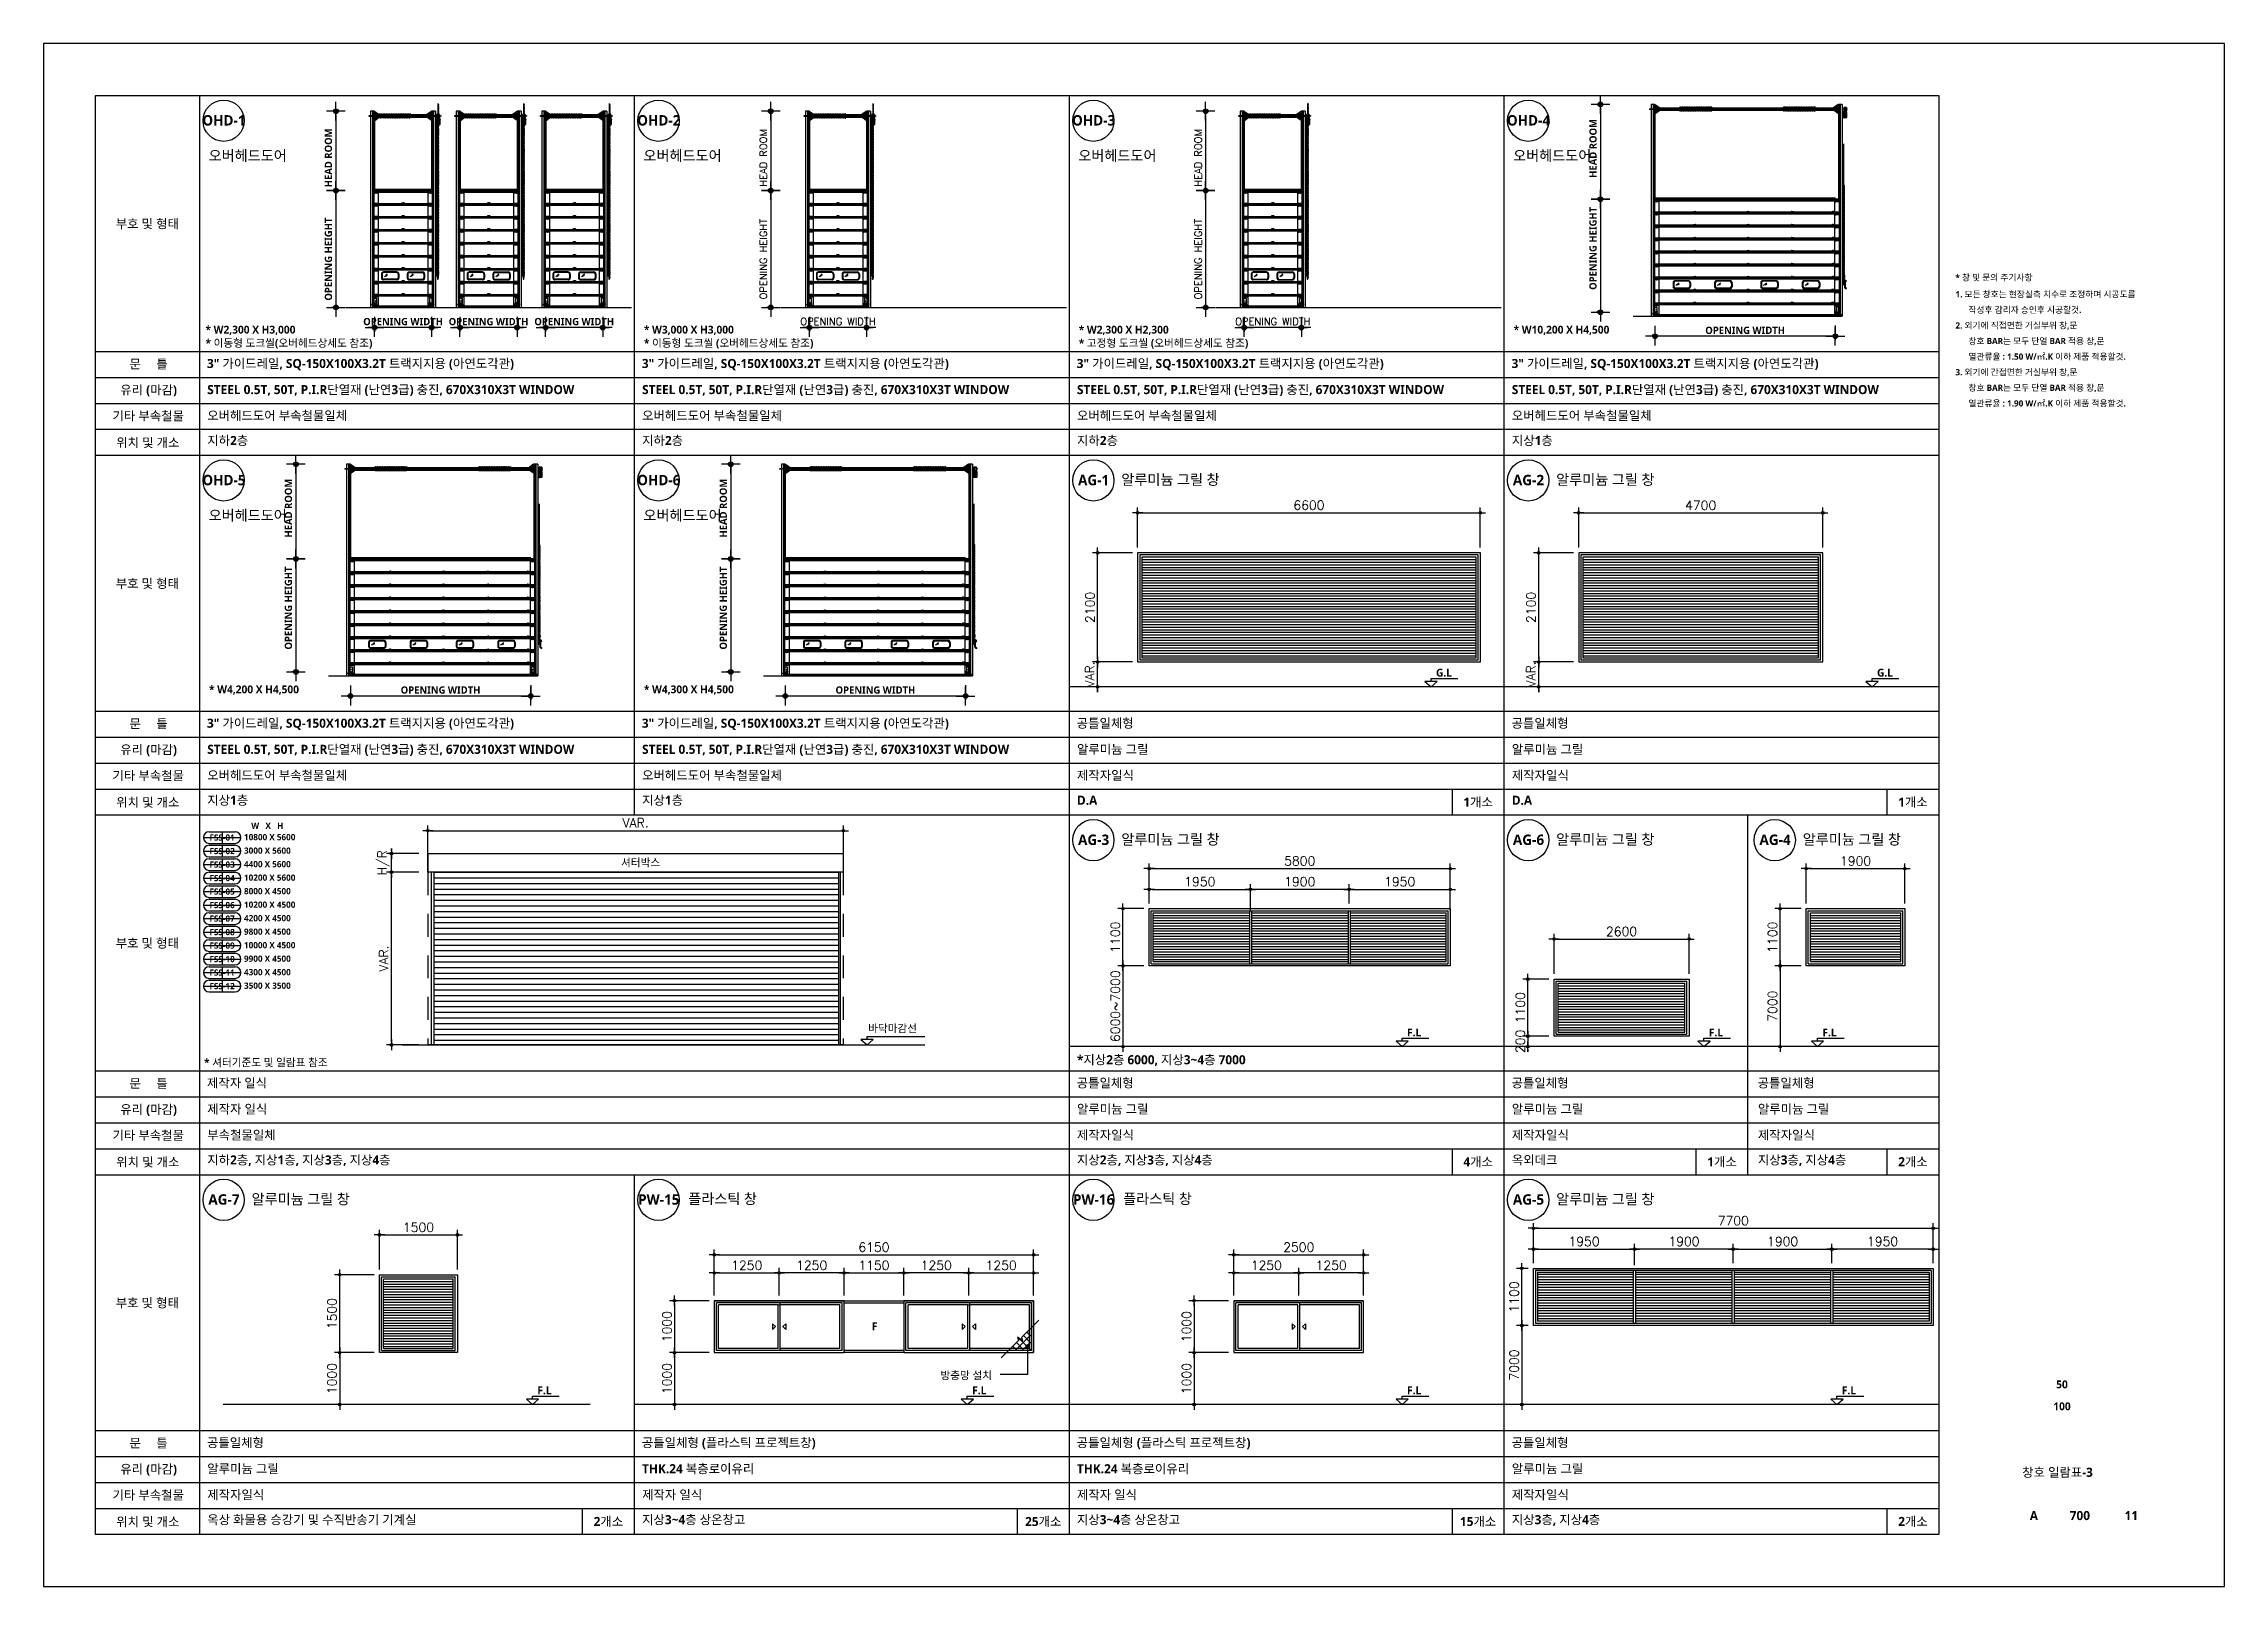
# Model space of a CAD drawing. Header units: millimetres. Extents: x 0 to 190005487, y 0 to 455456909.
# Drawn here: x 84000 to 126000, y 0 to 29700 of the extents above; entities that cross this region are included whole.
import ezdxf
from ezdxf.enums import TextEntityAlignment as Align

# ---------------------------------------------------------------- set-up
doc = ezdxf.new("R2010")
doc.units = ezdxf.units.MM
doc.header["$LTSCALE"] = 400
doc.header["$MEASUREMENT"] = 0
doc.header["$PDSIZE"] = -10
for name, pattern in [('ACAD_ISO04W100', [30, 24, -3, 0, -3]), ('CEN', [35, 30, -2, 1, -2]), ('CENTER', [11, 10.25, -0.25, 0.25, -0.25]), ('CENTER2', [28.575, 19.05, -3.175, 3.175, -3.175]), ('CENTERX2', [4, 2.5, -0.5, 0.5, -0.5]), ('CLTNQHWH', [79.3, 75, -2, 0.3, -2]), ('DASHDOT', [1, 0.5, -0.25, 0, -0.25]), ('DASHED', [19.05, 12.7, -6.35]), ('HID', [2, 1.1, -0.9]), ('HIDDEN', [0.375, 0.25, -0.125])]:
    doc.linetypes.add(name, pattern=pattern)
doc.layers.get('0').update_dxf_attribs({"linetype": 'CONTINUOUS'})
doc.layers.get('Defpoints').update_dxf_attribs({"color": 153, "linetype": 'CONTINUOUS'})
for name, color, linetype in [('0_FSS', 1, 'CONTINUOUS'), ('2', 3, 'CONTINUOUS'), ('7DIM', 7, 'CONTINUOUS'), ('8', 8, 'CONTINUOUS'), ('9', 9, 'CONTINUOUS'), ('A-ANNO-DIM', 4, 'CONTINUOUS'), ('A-ANNO-GRA1', 7, 'CONTINUOUS'), ('A-ANNO-SYMB', 7, 'CONTINUOUS'), ('A-ANNO-TEXT1', 7, 'CONTINUOUS'), ('A-ANNO-TITL', 7, 'CONTINUOUS'), ('A-CUT', 7, 'CONTINUOUS'), ('A-ELEV-WIN', 4, 'CONTINUOUS'), ('A-HAT', 253, 'CONTINUOUS'), ('A-TEXT', 4, 'CONTINUOUS'), ('A-WIN-IDEN', 11, 'CONTINUOUS'), ('A-XXXX-TXT2', 3, 'CONTINUOUS'), ('cen', 1, 'ACAD_ISO04W100'), ('CON', 1, 'CONTINUOUS'), ('dim', 7, 'CONTINUOUS'), ('FIN', 5, 'CONTINUOUS'), ('HID', 2, 'HIDDEN'), ('HID2', 5, 'HIDDEN'), ('LC-003-002-----0', 1, 'CONTINUOUS'), ('LC-005-101-----0', 1, 'CONTINUOUS'), ('LC-006-002-RND-0', 1, 'CONTINUOUS'), ('LC-015-100-D00-0', 1, 'CONTINUOUS'), ('LC-016-005-----0', 2, 'CONTINUOUS'), ('NDIM', 7, 'CONTINUOUS'), ('STEEL', 3, 'CONTINUOUS'), ('TEX', 3, 'CONTINUOUS'), ('WALL', 4, 'CONTINUOUS'), ('WALLBR', 3, 'CONTINUOUS'), ('도면층2', 3, 'CONTINUOUS'), ('중심선', 1, 'CENTER2')]:
    doc.layers.add(name, color=color, linetype=linetype)
for name, color, linetype, lineweight in [('CENT', 1, 'CLTNQHWH', 9), ('가려진 것(ISO)', 7, 'CONTINUOUS', 35), ('가시적인 것(ISO)', 7, 'CONTINUOUS', 50)]:
    doc.layers.add(name, color=color, linetype=linetype, lineweight=lineweight)
doc.layers.add('Defpoint', color=161, linetype='CONTINUOUS', plot=False)
doc.styles.add('SH_대대리576', font='NanumGothicBold.ttf')
doc.styles.get("Standard").update_dxf_attribs({"font": 'SIMPLEX.shx'})
doc.dimstyles.new('NDIM', dxfattribs={"dimscale": 5, "dimtxt": 3.5, "dimasz": 1.5, "dimexe": 2, "dimexo": 5, "dimgap": 1, "dimtad": 1, "dimdec": 0, "dimrnd": 0.25, "dimzin": 0, "dimdsep": 46, "dimlunit": 6, "dimblk": 'Z_DOT', "dimblk2": '_CIDOT', "dimcen": 5, "dimclrd": 256, "dimclre": 256, "dimclrt": 3, "dimadec": 0, "dimazin": 0, "dimtfac": 1, "dimtdec": 0, "dimtix": 1, "dimtmove": 2, "dimatfit": 1, "dimfxl": 1, "dimtolj": 1, "dimtzin": 0, "dimarcsym": 0})
doc.dimstyles.new('SHP 50 창호', dxfattribs={"dimscale": 50, "dimtxt": 3.5, "dimasz": 1, "dimexe": 2, "dimexo": 2, "dimgap": 1, "dimtad": 1, "dimdec": 0, "dimzin": 0, "dimdsep": 46, "dimblk": 'DIMDOT', "dimcen": 0.09, "dimclrt": 3, "dimadec": 0, "dimazin": 1, "dimtfac": 1, "dimtdec": 0, "dimtix": 1, "dimtmove": 2, "dimatfit": 0, "dimldrblk": 'DIMDOT', "dimfxl": 1, "dimtfillclr": 3, "dimtolj": 1, "dimtzin": 0, "dimarcsym": 0})

msp = doc.modelspace()

# ---------------------------------------------------------------- texts
at = {"layer": '0_FSS', "style": 'SH_대대리576'}
for s, p in [('W   X   H', (87999.5, 14582.4)), ('10800 X 5600', (87859.3, 14364)), ('4400 X 5600', (87859.3, 13844)), ('3000 X 5600', (87859.3, 14104)), ('8000 X 4500', (87859.3, 13324)), ('10200 X 5600', (87859.3, 13584)), ('10200 X 4500', (87859.3, 13064)), ('4200 X 4500', (87859.3, 12804)), ('9800 X 4500', (87859.3, 12544)), ('10000 X 4500', (87859.3, 12284)), ('4300 X 4500', (87859.3, 11764)), ('9900 X 4500', (87859.3, 12024)), ('3500 X 3500', (87859.3, 11504))]:
    msp.add_text(s, height=120, dxfattribs=at).set_placement(p)
for s, p in [('FSS-01', (87437.7, 14416.2)), ('FSS-02', (87437.7, 14156.2)), ('FSS-03', (87437.7, 13896.2)), ('FSS-04', (87437.7, 13636.2)), ('FSS-05', (87437.7, 13376.2)), ('FSS-06', (87437.7, 13116.2)), ('FSS-07', (87437.7, 12856.2)), ('FSS-08', (87437.7, 12596.2)), ('FSS-09', (87437.7, 12336.2)), ('FSS-10', (87437.7, 12076.2)), ('FSS-11', (87437.7, 11816.2)), ('FSS-12', (87437.7, 11556.2))]:
    msp.add_text(s, height=120, dxfattribs=at).set_placement(p, align=Align.MIDDLE_CENTER)
at = {"layer": '7DIM', "style": 'SH_대대리576'}
for s, p in [('G.L', (110815.9, 17514.6)), ('G.L', (119309.6, 17514.6)), ('F.L', (110258.9, 10589.6)), ('F.L', (116071.5, 10589.6)), ('F.L', (118258.8, 10589.6)), ('F.L', (93508.9, 3698.4)), ('F.L', (101883.9, 3698.4)), ('F.L', (110258.9, 3698.4)), ('F.L', (118633.9, 3698.4))]:
    msp.add_text(s, height=150, dxfattribs=at).set_placement(p)
msp.add_text('F', height=150, dxfattribs=at).set_placement((100059, 5006.7), align=Align.MIDDLE_RIGHT)
at = {"layer": 'A-ANNO-TEXT1', "style": 'SH_대대리576'}
for s, p in [('부호 및 형태', (85997.2, 26233.2)), ('문     틀', (86022.4, 23533.6)), ('유리 (마감)', (86022.4, 23033.6)), ('기타 부속철물', (86014.7, 22533.6)), ('위치 및 개소', (86007.6, 22020.2)), ('부호 및 형태', (85997.2, 19308.2)), ('문     틀', (86022.4, 16608.6)), ('유리 (마감)', (86022.4, 16108.6)), ('기타 부속철물', (86014.7, 15608.6)), ('위치 및 개소', (86007.6, 15095.2)), ('부호 및 형태', (85997.2, 12383.2)), ('문     틀', (86022.4, 9683.6)), ('유리 (마감)', (86022.4, 9183.6)), ('기타 부속철물', (86014.7, 8683.6)), ('위치 및 개소', (86007.6, 8170.2)), ('부호 및 형태', (85997.2, 5458.2)), ('문     틀', (86022.4, 2758.6)), ('유리 (마감)', (86022.4, 2258.6)), ('기타 부속철물', (86014.7, 1758.6)), ('위치 및 개소', (86007.6, 1245.2))]:
    msp.add_text(s, height=175, dxfattribs=at).set_placement(p, align=Align.MIDDLE_CENTER)
for s, p in [('3" 가이드레일, SQ-150X100X3.2T 트랙지지용 (아연도각관)', (87146.4, 23454.8)), ('3" 가이드레일, SQ-150X100X3.2T 트랙지지용 (아연도각관)', (95521.4, 23454.8)), ('3" 가이드레일, SQ-150X100X3.2T 트랙지지용 (아연도각관)', (103896.4, 23454.8)), ('3" 가이드레일, SQ-150X100X3.2T 트랙지지용 (아연도각관)', (112271.4, 23454.8)), ('STEEL 0.5T, 50T, P.I.R단열재 (난연3급) 충진, 670X310X3T WINDOW', (87151.3, 22952.4)), ('STEEL 0.5T, 50T, P.I.R단열재 (난연3급) 충진, 670X310X3T WINDOW', (95526.3, 22952.4)), ('STEEL 0.5T, 50T, P.I.R단열재 (난연3급) 충진, 670X310X3T WINDOW', (103901.3, 22952.4)), ('STEEL 0.5T, 50T, P.I.R단열재 (난연3급) 충진, 670X310X3T WINDOW', (112276.3, 22952.4)), ('오버헤드도어 부속철물일체', (87151.3, 22452.4)), ('오버헤드도어 부속철물일체', (95526.3, 22452.4)), ('오버헤드도어 부속철물일체', (103901.3, 22452.4)), ('오버헤드도어 부속철물일체', (112276.3, 22452.4)), ('지하2층', (87151.3, 21971.8)), ('지하2층', (95526.3, 21971.8)), ('지하2층', (103901.3, 21971.8)), ('지상1층', (112276.3, 21971.8)), ('3" 가이드레일, SQ-150X100X3.2T 트랙지지용 (아연도각관)', (87146.4, 16529.8)), ('3" 가이드레일, SQ-150X100X3.2T 트랙지지용 (아연도각관)', (95521.4, 16529.8)), ('공틀일체형', (103896.4, 16529.8)), ('공틀일체형', (112271.4, 16529.8)), ('STEEL 0.5T, 50T, P.I.R단열재 (난연3급) 충진, 670X310X3T WINDOW', (87151.3, 16027.4)), ('STEEL 0.5T, 50T, P.I.R단열재 (난연3급) 충진, 670X310X3T WINDOW', (95526.3, 16027.4)), ('알루미늄 그릴', (103901.3, 16027.4)), ('알루미늄 그릴', (112276.3, 16027.4)), ('오버헤드도어 부속철물일체', (87151.3, 15527.4)), ('오버헤드도어 부속철물일체', (95526.3, 15527.4)), ('제작자일식', (103901.3, 15527.4)), ('제작자일식', (112276.3, 15527.4)), ('지상1층', (87151.3, 15046.8)), ('지상1층', (95526.3, 15046.8)), ('D.A', (103901.3, 15046.8)), ('D.A', (112276.3, 15046.8)), ('*지상2층 6000, 지상3~4층 7000', (103901.3, 10050.6)), ('제작자 일식', (87146.4, 9604.8)), ('공틀일체형', (103896.4, 9604.8)), ('공틀일체형', (112271.4, 9604.8)), ('공틀일체형', (117010.7, 9604.8)), ('제작자 일식', (87151.3, 9102.4)), ('알루미늄 그릴', (103901.3, 9102.4)), ('알루미늄 그릴', (112276.3, 9102.4)), ('알루미늄 그릴', (117015.5, 9102.4)), ('부속철물일체', (87151.3, 8602.4)), ('제작자일식', (103901.3, 8602.4)), ('제작자일식', (112276.3, 8602.4)), ('제작자일식', (117015.5, 8602.4)), ('지하2층, 지상1층, 지상3층, 지상4층', (87151.3, 8121.8)), ('지상2층, 지상3층, 지상4층', (103901.3, 8121.8)), ('옥외데크', (112276.3, 8121.8)), ('지상3층, 지상4층', (117015.5, 8121.8)), ('공틀일체형', (87146.4, 2679.8)), ('공틀일체형 (플라스틱 프로젝트창)', (95521.4, 2679.8)), ('공틀일체형 (플라스틱 프로젝트창)', (103896.4, 2679.8)), ('공틀일체형', (112271.4, 2679.8)), ('알루미늄 그릴', (87151.3, 2177.4)), ('THK.24 복층로이유리', (95526.3, 2177.4)), ('THK.24 복층로이유리', (103901.3, 2177.4)), ('알루미늄 그릴', (112276.3, 2177.4)), ('제작자일식', (87151.3, 1677.4)), ('제작자 일식', (95526.3, 1677.4)), ('제작자 일식', (103901.3, 1677.4)), ('제작자일식', (112276.3, 1677.4)), ('옥상 화물용 승강기 및 수직반송기 기계실', (87151.3, 1196.8)), ('지상3~4층 상온창고', (95526.3, 1196.8)), ('지상3~4층 상온창고', (103901.3, 1196.8)), ('지상3층, 지상4층', (112276.3, 1196.8))]:
    msp.add_text(s, height=175, dxfattribs=at).set_placement(p)
at = {"layer": 'A-ANNO-TEXT1', "color": 1, "style": 'SH_대대리576'}
for s, p in [('1개소', (111627.2, 15099.1)), ('1개소', (120002.2, 15099.1)), ('4개소', (111627.2, 8174.1)), ('1개소', (116325.2, 8174.1)), ('2개소', (120002.2, 8174.1)), ('2개소', (94877.2, 1249.1)), ('25개소', (103252.2, 1249.1)), ('15개소', (111627.2, 1249.1)), ('2개소', (120002.2, 1249.1))]:
    msp.add_text(s, height=175, dxfattribs=at).set_placement(p, align=Align.MIDDLE_CENTER)
at = {"layer": 'A-ANNO-TITL', "style": 'SH_대대리576'}
for s, height, p in [('50', 150, (122872.6, 3888.9)), ('100', 150, (122872.6, 3466.7)), ('창호 일람표-3', 175, (122786.2, 2199)), ('A', 175, (122331.3, 1363.5)), ('700', 175, (123216.8, 1363.5)), ('11', 175, (124207.9, 1363.5))]:
    msp.add_text(s, height=height, dxfattribs=at).set_placement(p, align=Align.MIDDLE)
at = {"layer": 'A-TEXT', "style": 'SH_대대리576'}
msp.add_text('방충망 설치', height=150, dxfattribs=at).set_placement((101273.3, 4061.8), align=Align.MIDDLE_LEFT)
at = {"layer": 'A-WIN-IDEN', "color": 2, "style": 'SH_대대리576'}
for s, p in [('OHD-1', (87473.2, 28223.5)), ('OHD-2', (95848.2, 28223.5)), ('OHD-3', (104223.2, 28223.5)), ('OHD-4', (112598.2, 28223.5)), ('OHD-5', (87473.2, 21298.5)), ('OHD-6', (95848.2, 21298.5)), ('AG-1', (104223.2, 21298.5)), ('AG-2', (112598.2, 21298.5)), ('AG-3', (104223.2, 14373.5)), ('AG-6', (112598.2, 14373.5)), ('AG-4', (117346.5, 14373.5)), ('AG-7', (87473.2, 7448.5)), ('PW-15', (95848.2, 7448.5)), ('PW-16', (104223.2, 7448.5)), ('AG-5', (112598.2, 7448.5))]:
    msp.add_text(s, height=200, dxfattribs=at).set_placement(p, align=Align.MIDDLE_CENTER)
for s, p in [('오버헤드도어', (87177.4, 27443.7)), ('오버헤드도어', (95552.4, 27443.7)), ('오버헤드도어', (103927.4, 27443.7)), ('오버헤드도어', (112302.4, 27443.7)), ('알루미늄 그릴 창', (104755.5, 21205.8)), ('알루미늄 그릴 창', (113130.5, 21205.8)), ('오버헤드도어', (87177.4, 20518.7)), ('오버헤드도어', (95552.4, 20518.7)), ('알루미늄 그릴 창', (104755.5, 14280.8)), ('알루미늄 그릴 창', (113130.5, 14280.8)), ('알루미늄 그릴 창', (117878.8, 14280.8)), ('알루미늄 그릴 창', (88005.5, 7355.8)), ('플라스틱 창', (96415.7, 7361)), ('플라스틱 창', (104790.7, 7361)), ('알루미늄 그릴 창', (113130.5, 7355.8))]:
    msp.add_text(s, height=200, dxfattribs=at).set_placement(p)
at = {"layer": 'A-XXXX-TXT2', "style": 'SH_대대리576'}
for s, p in [('* 창 및 문의 주기사항', (120820.1, 25137)), ('1. 모든 창호는 현장실측 치수로 조정하며 시공도를', (120820.1, 24814.6)), ('작성후 감리자 승인후 시공할것.', (121070.7, 24514.6)), ('2. 외기에 직접면한 거실부위 창,문', (120820.1, 24214.6)), ('창호 BAR는 모두 단열 BAR 적용 창,문', (121070.7, 23914.6)), ('열관류율 : 1.50 W/㎡.K 이하 제품 적용할것.', (121070.7, 23614.6)), ('3. 외기에 간접면한 거실부위 창,문', (120820.1, 23314.6)), ('창호 BAR는 모두 단열 BAR 적용 창,문', (121070.7, 23014.6)), ('열관류율 : 1.90 W/㎡.K 이하 제품 적용할것.', (121070.7, 22714.6))]:
    msp.add_text(s, height=120, dxfattribs=at).set_placement(p)
at = {"layer": 'TEX', "color": 3, "style": 'SH_대대리576'}
msp.add_text('바닥마감선', height=150, dxfattribs=at).set_placement((99880.6, 10666.9))
at = {"layer": 'WALLBR', "style": 'SH_대대리576'}
for s, p in [('* W2,300 X H3,000', (87117.5, 24118.5)), ('* 이동형 도크씰(오버헤드상세도 참조)', (87117.5, 23860.9)), ('* W3,000 X H3,000', (95560.8, 24118.5)), ('* 이동형 도크씰 (오버헤드상세도 참조)', (95560.8, 23860.9)), ('* W2,300 X H2,300', (103935.8, 24118.5)), ('* 고정형 도크씰 (오버헤드상세도 참조)', (103935.8, 23860.9)), ('* W10,200 X H4,500', (112310.8, 24118.5)), ('* W4,200 X H4,500', (87185.8, 17193.5)), ('* W4,300 X H4,500', (95560.8, 17193.5)), ('셔터박스', (95121.2, 13858.7)), ('* 셔터기준도 및 일람표 참조', (87089.3, 10010.9))]:
    msp.add_text(s, height=150, dxfattribs=at).set_placement(p)

# ---------------------------------------------------------------- blocks, each defined once
blk = doc.blocks.new('Z_DOT')
at = {"layer": 'dim', "color": 0}
for p, q in [((-3, 0), (3, 0)), ((0, -3), (0, 3))]:
    blk.add_line(p, q, dxfattribs=at)
for radius in [0.75, 0.375]:
    blk.add_circle((0, 0), radius, dxfattribs=at)
blk = doc.blocks.new('*D1392')
at = {"layer": 'Defpoints', "color": 0}
for p in [(509, 2718), (271, 468), (509, 468)]:
    blk.add_point(p, dxfattribs=at)
at = {"layer": 'NDIM', "lineweight": -2}
for p, q in [((309, 2718), (191, 2718)), ((271, 2658), (271, 528)), ((309, 468), (191, 468))]:
    blk.add_line(p, q, dxfattribs=at)
at = {"layer": 'NDIM', "linetype": 'ByBlock', "lineweight": -2, "xscale": 60, "yscale": 60, "zscale": 60}
for p, rotation in [((271, 2718), 90), ((271, 468), 270)]:
    blk.add_blockref('Z_DOT', p, dxfattribs=dict(at, rotation=rotation))
at = {"layer": 'NDIM', "color": 3, "insert": (127, 1398), "char_height": 140, "attachment_point": 5, "rotation": 90, "style": 'SH_대대리576'}
blk.add_mtext('\\A1;OPENING HEIGHT', dxfattribs=at)
blk = doc.blocks.new('_CIDOT')
at = {"color": 0, "linetype": 'ByBlock'}
blk.add_line((2, 0), (-1, 0), dxfattribs=at)
at = {"color": 0, "linetype": 'ByBlock', "const_width": 0.5}
blk.add_lwpolyline([(-0.25, 0, 1), (0.25, 0, 1)], format="xyb", close=True, dxfattribs=at)
blk = doc.blocks.new('추락방지기')
at = {"color": 8, "linetype": 'Continuous'}
for p, q in [((21509635, -50994787), (21509635, -50994759)), ((21509635, -50994759), (21509735, -50994759)), ((21509635, -50994759), (21509635, -50994759)), ((21509635, -50994759), (21509735, -50994759)), ((21509635, -50994787), (21509775, -50994787)), ((21509635, -50994791), (21509635, -50994787)), ((21509635, -50994791), (21509775, -50994791)), ((21509635, -50994791), (21509635, -50994796)), ((21509644, -50994737), (21509640, -50994737)), ((21509640, -50994737), (21509640, -50994759)), ((21509644, -50994737), (21509644, -50994759)), ((21509645, -50994604), (21509645, -50994733)), ((21509645, -50994733), (21509645, -50994733)), ((21509645, -50994759), (21509645, -50994733)), ((21509647, -50994768), (21509654, -50994768)), ((21509647, -50994768), (21509647, -50994774)), ((21509647, -50994774), (21509654, -50994774)), ((21509654, -50994774), (21509647, -50994774)), ((21509725, -50994597), (21509651, -50994597)), ((21509654, -50994768), (21509654, -50994774)), ((21509711, -50994768), (21509718, -50994768)), ((21509711, -50994768), (21509711, -50994774)), ((21509711, -50994774), (21509718, -50994774)), ((21509718, -50994774), (21509711, -50994774)), ((21509718, -50994768), (21509718, -50994774)), ((21509725, -50994637), (21509725, -50994597)), ((21509725, -50994597), (21509730, -50994597)), ((21509725, -50994733), (21509725, -50994637)), ((21509730, -50994637), (21509725, -50994637)), ((21509725, -50994734), (21509725, -50994733)), ((21509725, -50994734), (21509725, -50994734)), ((21509725, -50994734), (21509725, -50994759)), ((21509726, -50994759), (21509726, -50994738)), ((21509730, -50994738), (21509726, -50994738)), ((21509730, -50994637), (21509730, -50994597)), ((21509730, -50994759), (21509730, -50994738)), ((21509735, -50994759), (21509735, -50994771)), ((21509735, -50994759), (21509735, -50994759)), ((21509735, -50994771), (21509775, -50994771)), ((21509735, -50994771), (21509775, -50994771)), ((21509763, -50994773), (21509770, -50994773)), ((21509763, -50994773), (21509763, -50994780)), ((21509763, -50994780), (21509770, -50994780)), ((21509770, -50994780), (21509763, -50994780)), ((21509770, -50994773), (21509770, -50994780)), ((21509775, -50994771), (21509775, -50994787)), ((21509775, -50994771), (21509775, -50994771)), ((21509775, -50994787), (21509775, -50994791)), ((21509775, -50994796), (21509775, -50994791)), ((21509634, -50994799), (21509632, -50994799)), ((21509632, -50994799), (21509632, -50994800)), ((21509632, -50994799), (21509632, -50994812)), ((21509632, -50994811), (21509632, -50994800)), ((21509632, -50994811), (21509632, -50994812)), ((21509632, -50994812), (21509634, -50994812)), ((21509635, -50994797), (21509634, -50994797)), ((21509634, -50994811), (21509634, -50994797)), ((21509634, -50994813), (21509634, -50994811)), ((21509634, -50994813), (21509635, -50994813)), ((21509635, -50994796), (21509775, -50994796)), ((21509635, -50994796), (21509635, -50994824)), ((21509635, -50994824), (21509735, -50994824)), ((21509639, -50994824), (21509635, -50994824)), ((21509635, -50994824), (21509635, -50994824)), ((21509639, -50994824), (21509639, -50994824)), ((21509640, -50994824), (21509640, -50994825)), ((21509640, -50994825), (21509644, -50994825)), ((21509644, -50994824), (21509644, -50994825)), ((21509645, -50994825), (21509644, -50994825)), ((21509645, -50994825), (21509645, -50994824)), ((21509645, -50994825), (21509645, -50994831)), ((21509647, -50994815), (21509647, -50994809)), ((21509647, -50994809), (21509654, -50994809)), ((21509647, -50994812), (21509654, -50994812)), ((21509647, -50994815), (21509654, -50994815)), ((21509654, -50994815), (21509647, -50994815)), ((21509651, -50994837), (21509709, -50994837)), ((21509654, -50994815), (21509654, -50994809)), ((21509709, -50994837), (21509725, -50994837)), ((21509709, -50994842), (21509709, -50994837)), ((21509709, -50994842), (21509725, -50994842)), ((21509711, -50994815), (21509711, -50994809)), ((21509711, -50994809), (21509718, -50994809)), ((21509711, -50994812), (21509718, -50994812)), ((21509711, -50994815), (21509718, -50994815)), ((21509718, -50994815), (21509711, -50994815)), ((21509718, -50994815), (21509718, -50994809)), ((21509725, -50994824), (21509725, -50994825)), ((21509725, -50994825), (21509725, -50994825)), ((21509725, -50994837), (21509725, -50994825)), ((21509726, -50994825), (21509725, -50994825)), ((21509725, -50994837), (21509725, -50994842)), ((21509726, -50994825), (21509726, -50994824)), ((21509730, -50994825), (21509726, -50994825)), ((21509730, -50994825), (21509730, -50994824)), ((21509735, -50994824), (21509731, -50994824)), ((21509731, -50994824), (21509731, -50994824)), ((21509735, -50994824), (21509732, -50994825)), ((21509733, -50994825), (21509732, -50994825)), ((21509736, -50994824), (21509733, -50994825)), ((21509733, -50994825), (21509739, -50994824)), ((21509735, -50994812), (21509775, -50994812)), ((21509735, -50994824), (21509735, -50994812)), ((21509735, -50994813), (21509737, -50994813)), ((21509735, -50994824), (21509735, -50994813)), ((21509735, -50994824), (21509735, -50994824)), ((21509736, -50994824), (21509735, -50994824)), ((21509735, -50994824), (21509735, -50994824)), ((21509736, -50994824), (21509742, -50994824)), ((21509737, -50994813), (21509737, -50994812)), ((21509738, -50994824), (21509738, -50994826)), ((21509738, -50994826), (21509739, -50994826)), ((21509738, -50994826), (21509739, -50994826)), ((21509738, -50994826), (21509738, -50994826)), ((21509742, -50994824), (21509739, -50994824)), ((21509742, -50994824), (21509739, -50994824)), ((21509739, -50994826), (21509739, -50994824)), ((21509739, -50994826), (21509739, -50994826)), ((21509742, -50994824), (21509742, -50994812)), ((21509742, -50994824), (21509742, -50994826)), ((21509743, -50994824), (21509742, -50994824)), ((21509742, -50994826), (21509743, -50994826)), ((21509742, -50994826), (21509743, -50994826)), ((21509742, -50994826), (21509742, -50994826)), ((21509743, -50994824), (21509743, -50994812)), ((21509743, -50994826), (21509743, -50994824)), ((21509743, -50994826), (21509743, -50994826)), ((21509763, -50994809), (21509763, -50994803)), ((21509763, -50994803), (21509770, -50994803)), ((21509763, -50994809), (21509770, -50994809)), ((21509770, -50994809), (21509763, -50994809)), ((21509770, -50994809), (21509770, -50994803)), ((21509775, -50994812), (21509775, -50994796))]:
    blk.add_line(p, q, dxfattribs=at)
at = {"color": 8, "linetype": 'Continuous', "flags": 128}
for points in [[(21509640, -50994737), (21509640, -50994737), (21509640, -50994737), (21509640, -50994737), (21509641, -50994736), (21509642, -50994735), (21509643, -50994735), (21509644, -50994734), (21509645, -50994733)], [(21509725, -50994734), (21509727, -50994735), (21509728, -50994735), (21509729, -50994736), (21509729, -50994737), (21509730, -50994737), (21509730, -50994738)], [(21509731, -50994824), (21509731, -50994824), (21509731, -50994824), (21509731, -50994824), (21509732, -50994824), (21509732, -50994824), (21509732, -50994824), (21509732, -50994825)], [(21509735, -50994824), (21509735, -50994824), (21509735, -50994824), (21509735, -50994824), (21509735, -50994824), (21509735, -50994824), (21509735, -50994824), (21509735, -50994824), (21509735, -50994824)], [(21509739, -50994824), (21509739, -50994824), (21509739, -50994824), (21509739, -50994824), (21509739, -50994824), (21509739, -50994824), (21509739, -50994824), (21509739, -50994824), (21509739, -50994824)], [(21509742, -50994824), (21509742, -50994824), (21509742, -50994824), (21509742, -50994824), (21509742, -50994824), (21509742, -50994824), (21509742, -50994824), (21509742, -50994824), (21509742, -50994824)], [(21509742, -50994824), (21509743, -50994824), (21509743, -50994824)]]:
    blk.add_lwpolyline(points, dxfattribs=at)
at = {"color": 8, "linetype": 'Continuous'}
for centre in [(21509657, -50994613), (21509657, -50994677), (21509657, -50994741), (21509673, -50994733), (21509681, -50994685), (21509717, -50994613), (21509717, -50994685), (21509717, -50994733), (21509657, -50994829), (21509673, -50994829), (21509717, -50994829)]:
    blk.add_circle(centre, 2.72, dxfattribs=at)
for centre, radius, start, end in [((21509658, -50994737), 14.1, 163.4023, 179.90407), ((21509651, -50994604), 6.4, 90, 180), ((21509717, -50994769), 2.72, 139.99652, 180), ((21509717, -50994769), 2.72, 180, 282.97521), ((21509709, -50994738), 17.1, 1.53701, 15.15661), ((21509651, -50994831), 6.4, 180, 270), ((21509745, -50994849), 25.2, 97.31361, 100.99085)]:
    blk.add_arc(centre, radius, start, end, dxfattribs=at)
blk = doc.blocks.new('gf')
at = {"color": 1, "linetype": 'CENTERX2'}
blk.add_line((21501236, -50950365), (21501175, -50950365), dxfattribs=at)
at = {"color": 3}
for p, q in [((21501219, -50950330), (21501182, -50950334)), ((21501182, -50950334), (21501182, -50950397)), ((21501219, -50950401), (21501182, -50950397)), ((21501185, -50950334), (21501185, -50950397)), ((21501186, -50950333), (21501186, -50950397)), ((21501192, -50950333), (21501192, -50950398)), ((21501193, -50950333), (21501193, -50950398)), ((21501199, -50950332), (21501199, -50950399)), ((21501200, -50950332), (21501200, -50950399)), ((21501206, -50950331), (21501206, -50950399)), ((21501207, -50950331), (21501207, -50950400)), ((21501213, -50950330), (21501213, -50950400)), ((21501214, -50950330), (21501214, -50950400)), ((21501219, -50950300), (21501219, -50950430)), ((21501229, -50950300), (21501219, -50950300)), ((21501229, -50950430), (21501219, -50950430)), ((21501229, -50950300), (21501229, -50950430))]:
    blk.add_line(p, q, dxfattribs=at)
blk = doc.blocks.new('bvde')
at = {"color": 1, "linetype": 'CENTERX2'}
blk.add_line((21501396, -50950346), (21501491, -50950346), dxfattribs=at)
at = {"color": 3}
for p, q in [((21501406, -50950316), (21501406, -50950326)), ((21501406, -50950316), (21501412, -50950316)), ((21501406, -50950326), (21501412, -50950326)), ((21501406, -50950367), (21501406, -50950377)), ((21501406, -50950367), (21501412, -50950367)), ((21501406, -50950377), (21501412, -50950377)), ((21501412, -50950297), (21501412, -50950316)), ((21501412, -50950297), (21501479, -50950297)), ((21501412, -50950326), (21501412, -50950367)), ((21501422, -50950334), (21501412, -50950326)), ((21501421, -50950359), (21501412, -50950367)), ((21501412, -50950377), (21501412, -50950396)), ((21501412, -50950396), (21501479, -50950396)), ((21501424, -50950297), (21501424, -50950329)), ((21501425, -50950297), (21501425, -50950329)), ((21501427, -50950297), (21501427, -50950329)), ((21501437, -50950329), (21501429, -50950332)), ((21501437, -50950364), (21501429, -50950361)), ((21501437, -50950297), (21501437, -50950396)), ((21501438, -50950297), (21501438, -50950396)), ((21501446, -50950297), (21501446, -50950396)), ((21501447, -50950297), (21501447, -50950396)), ((21501455, -50950297), (21501455, -50950396)), ((21501456, -50950297), (21501456, -50950396)), ((21501464, -50950297), (21501464, -50950396)), ((21501465, -50950297), (21501465, -50950396)), ((21501473, -50950297), (21501473, -50950396)), ((21501474, -50950297), (21501474, -50950396)), ((21501479, -50950297), (21501479, -50950396))]:
    blk.add_line(p, q, dxfattribs=at)
at = {"color": 1}
for p, q in [((21501420, -50950373), (21501420, -50950379)), ((21501420, -50950373), (21501430, -50950373)), ((21501420, -50950379), (21501430, -50950379)), ((21501421, -50950359), (21501421, -50950373)), ((21501421, -50950359), (21501422, -50950359)), ((21501421, -50950360), (21501422, -50950360)), ((21501421, -50950360), (21501422, -50950360)), ((21501421, -50950361), (21501422, -50950361)), ((21501421, -50950362), (21501422, -50950362)), ((21501421, -50950363), (21501430, -50950363)), ((21501421, -50950363), (21501423, -50950363)), ((21501421, -50950364), (21501430, -50950364)), ((21501421, -50950365), (21501430, -50950365)), ((21501421, -50950366), (21501430, -50950366)), ((21501421, -50950366), (21501430, -50950366)), ((21501421, -50950367), (21501430, -50950367)), ((21501421, -50950368), (21501430, -50950368)), ((21501421, -50950369), (21501430, -50950369)), ((21501421, -50950369), (21501430, -50950369)), ((21501421, -50950370), (21501430, -50950370)), ((21501421, -50950371), (21501430, -50950371)), ((21501421, -50950372), (21501430, -50950372)), ((21501421, -50950372), (21501430, -50950372)), ((21501427, -50950363), (21501430, -50950363)), ((21501428, -50950361), (21501430, -50950361)), ((21501428, -50950362), (21501430, -50950362)), ((21501430, -50950361), (21501430, -50950373)), ((21501430, -50950373), (21501430, -50950379))]:
    blk.add_line(p, q, dxfattribs=at)
at = {"color": 3}
blk.add_circle((21501425, -50950346), 8.5, dxfattribs=at)
for centre, radius, start, end in [((21501425, -50950346), 13, 104.93583, 255.04286), ((21501425, -50950333), 3.5, 16.81025, 196.81025), ((21501425, -50950360), 3.5, 163.4646, 343.1217)]:
    blk.add_arc(centre, radius, start, end, dxfattribs=at)
blk = doc.blocks.new('토션스프링 3')
at = {"layer": '가려진 것(ISO)', "flags": 128}
for points in [[(21461443, -50952858), (21461443, -50952858), (21461443, -50952858), (21461443, -50952858), (21461443, -50952858), (21461443, -50952858), (21461444, -50952858), (21461444, -50952858), (21461444, -50952858), (21461444, -50952859), (21461444, -50952859), (21461445, -50952859), (21461445, -50952859), (21461445, -50952860), (21461446, -50952860), (21461446, -50952860), (21461447, -50952860), (21461447, -50952860), (21461448, -50952860), (21461448, -50952860), (21461449, -50952859), (21461449, -50952859), (21461450, -50952859), (21461450, -50952859), (21461450, -50952858), (21461450, -50952858), (21461450, -50952858), (21461450, -50952858), (21461450, -50952858), (21461450, -50952858), (21461450, -50952858), (21461450, -50952858), (21461450, -50952858), (21461450, -50952858), (21461450, -50952858), (21461450, -50952858), (21461450, -50952858), (21461450, -50952858), (21461450, -50952858), (21461450, -50952859), (21461450, -50952859), (21461450, -50952859), (21461450, -50952860), (21461450, -50952860), (21461450, -50952861), (21461450, -50952861), (21461450, -50952862), (21461450, -50952862), (21461450, -50952863), (21461450, -50952863), (21461450, -50952864), (21461450, -50952864), (21461450, -50952865), (21461450, -50952866), (21461450, -50952866), (21461450, -50952867), (21461450, -50952868), (21461450, -50952868), (21461450, -50952869), (21461450, -50952870), (21461449, -50952871), (21461449, -50952872), (21461449, -50952872), (21461449, -50952873), (21461449, -50952874), (21461449, -50952875), (21461449, -50952876), (21461449, -50952877), (21461449, -50952878), (21461449, -50952879), (21461449, -50952880), (21461449, -50952881), (21461449, -50952882), (21461449, -50952883), (21461449, -50952884), (21461449, -50952885), (21461449, -50952886), (21461449, -50952887), (21461449, -50952888), (21461449, -50952889), (21461449, -50952890), (21461449, -50952891), (21461449, -50952892), (21461449, -50952894), (21461449, -50952895), (21461449, -50952896), (21461449, -50952897), (21461449, -50952898), (21461449, -50952899), (21461449, -50952901), (21461449, -50952912), (21461449, -50952913), (21461449, -50952914), (21461449, -50952916), (21461449, -50952917), (21461449, -50952918), (21461449, -50952919), (21461449, -50952920), (21461449, -50952922), (21461449, -50952923), (21461449, -50952924), (21461449, -50952925), (21461449, -50952889), (21461449, -50952890), (21461449, -50952891), (21461449, -50952892), (21461449, -50952894), (21461449, -50952895), (21461449, -50952896), (21461449, -50952897), (21461449, -50952898), (21461449, -50952900), (21461449, -50952901), (21461449, -50952912), (21461449, -50952913), (21461449, -50952914), (21461449, -50952916), (21461449, -50952917), (21461449, -50952918), (21461449, -50952919), (21461449, -50952920), (21461449, -50952921), (21461449, -50952923), (21461449, -50952924), (21461449, -50952925), (21461449, -50952926), (21461449, -50952927), (21461449, -50952928), (21461449, -50952929), (21461449, -50952930), (21461449, -50952931), (21461449, -50952932), (21461449, -50952933), (21461449, -50952934), (21461449, -50952935), (21461449, -50952936), (21461449, -50952937), (21461449, -50952938), (21461449, -50952939), (21461449, -50952940), (21461449, -50952941), (21461449, -50952942), (21461449, -50952942), (21461449, -50952943), (21461449, -50952944)], [(21461458, -50952956), (21461458, -50952956), (21461458, -50952956), (21461458, -50952956), (21461458, -50952956), (21461458, -50952956), (21461458, -50952956), (21461458, -50952955), (21461458, -50952955), (21461458, -50952955), (21461458, -50952955), (21461457, -50952955), (21461457, -50952955), (21461457, -50952954), (21461457, -50952954), (21461456, -50952954), (21461456, -50952954), (21461456, -50952954), (21461455, -50952954), (21461455, -50952954), (21461455, -50952954), (21461454, -50952954), (21461454, -50952954), (21461454, -50952954), (21461453, -50952954), (21461453, -50952954), (21461453, -50952954), (21461453, -50952955), (21461452, -50952955), (21461452, -50952955), (21461452, -50952955), (21461452, -50952955), (21461452, -50952955), (21461452, -50952956), (21461452, -50952956), (21461451, -50952956), (21461451, -50952956), (21461451, -50952956), (21461451, -50952956), (21461451, -50952956), (21461451, -50952956), (21461451, -50952956), (21461451, -50952956), (21461451, -50952956), (21461451, -50952956), (21461451, -50952956), (21461451, -50952955), (21461452, -50952955), (21461452, -50952954), (21461452, -50952954), (21461452, -50952953), (21461452, -50952953), (21461452, -50952952), (21461452, -50952951), (21461452, -50952951), (21461452, -50952950), (21461452, -50952949), (21461452, -50952948), (21461452, -50952947), (21461452, -50952946), (21461452, -50952945), (21461453, -50952944), (21461453, -50952943), (21461453, -50952942), (21461453, -50952941), (21461453, -50952940), (21461453, -50952938), (21461453, -50952937), (21461453, -50952936), (21461453, -50952935), (21461453, -50952933), (21461453, -50952932), (21461453, -50952930), (21461453, -50952929), (21461453, -50952927), (21461454, -50952926), (21461454, -50952925), (21461454, -50952923), (21461454, -50952921), (21461454, -50952920), (21461454, -50952918), (21461454, -50952917), (21461454, -50952915), (21461454, -50952914), (21461454, -50952912), (21461454, -50952900), (21461454, -50952899), (21461454, -50952897), (21461454, -50952895), (21461455, -50952894), (21461455, -50952892), (21461455, -50952890), (21461455, -50952888), (21461455, -50952925), (21461455, -50952923)], [(21461459, -50952858), (21461459, -50952858), (21461459, -50952858), (21461459, -50952858), (21461459, -50952858), (21461460, -50952858), (21461460, -50952858), (21461460, -50952858), (21461460, -50952858), (21461460, -50952859), (21461460, -50952859), (21461460, -50952859), (21461461, -50952859), (21461461, -50952859), (21461461, -50952860), (21461461, -50952860), (21461462, -50952860), (21461462, -50952860), (21461462, -50952860), (21461463, -50952860), (21461463, -50952860), (21461463, -50952860), (21461464, -50952860), (21461464, -50952860), (21461464, -50952860), (21461465, -50952859), (21461465, -50952859), (21461465, -50952859), (21461465, -50952859), (21461466, -50952859), (21461466, -50952859), (21461466, -50952858), (21461466, -50952858), (21461466, -50952858), (21461466, -50952858), (21461466, -50952858), (21461466, -50952858), (21461466, -50952858), (21461466, -50952858), (21461466, -50952858), (21461466, -50952858), (21461466, -50952858), (21461466, -50952858), (21461466, -50952858), (21461466, -50952858), (21461466, -50952858), (21461466, -50952859), (21461466, -50952859), (21461466, -50952859), (21461466, -50952860), (21461466, -50952860), (21461466, -50952861), (21461466, -50952862), (21461466, -50952862), (21461466, -50952863), (21461466, -50952864), (21461466, -50952865), (21461466, -50952866), (21461465, -50952867), (21461465, -50952868), (21461465, -50952869), (21461465, -50952870), (21461465, -50952871), (21461465, -50952872), (21461465, -50952873), (21461465, -50952874), (21461465, -50952875), (21461465, -50952877), (21461465, -50952878), (21461465, -50952879), (21461465, -50952881), (21461465, -50952882), (21461464, -50952883), (21461464, -50952885), (21461464, -50952886), (21461464, -50952888), (21461464, -50952889), (21461464, -50952891), (21461464, -50952892), (21461464, -50952894), (21461464, -50952895), (21461464, -50952897), (21461464, -50952899), (21461464, -50952900), (21461464, -50952912), (21461464, -50952914), (21461463, -50952915), (21461463, -50952917), (21461463, -50952919), (21461463, -50952920), (21461463, -50952922), (21461463, -50952924), (21461463, -50952925), (21461463, -50952889), (21461463, -50952891)], [(21461474, -50952956), (21461474, -50952956), (21461474, -50952956), (21461474, -50952956), (21461474, -50952956), (21461474, -50952956), (21461474, -50952956), (21461474, -50952955), (21461474, -50952955), (21461474, -50952955), (21461474, -50952955), (21461473, -50952955), (21461473, -50952955), (21461473, -50952954), (21461473, -50952954), (21461472, -50952954), (21461472, -50952954), (21461472, -50952954), (21461471, -50952954), (21461471, -50952954), (21461471, -50952954), (21461470, -50952954), (21461470, -50952954), (21461470, -50952954), (21461469, -50952954), (21461469, -50952954), (21461469, -50952954), (21461468, -50952955), (21461468, -50952955), (21461468, -50952955), (21461468, -50952955), (21461468, -50952955), (21461468, -50952955), (21461468, -50952956), (21461467, -50952956), (21461467, -50952956), (21461467, -50952956), (21461467, -50952956), (21461467, -50952956), (21461467, -50952956), (21461467, -50952956), (21461467, -50952956), (21461467, -50952956), (21461467, -50952956), (21461467, -50952956), (21461467, -50952956), (21461467, -50952955), (21461468, -50952955), (21461468, -50952954), (21461468, -50952954), (21461468, -50952953), (21461468, -50952953), (21461468, -50952952), (21461468, -50952951), (21461468, -50952951), (21461468, -50952950), (21461468, -50952949), (21461468, -50952948), (21461468, -50952947), (21461468, -50952946), (21461468, -50952945), (21461468, -50952944), (21461469, -50952943), (21461469, -50952942), (21461469, -50952941), (21461469, -50952940), (21461469, -50952938), (21461469, -50952937), (21461469, -50952936), (21461469, -50952935), (21461469, -50952933), (21461469, -50952932), (21461469, -50952930), (21461469, -50952929), (21461469, -50952927), (21461469, -50952926), (21461470, -50952925), (21461470, -50952923), (21461470, -50952921), (21461470, -50952920), (21461470, -50952918), (21461470, -50952917), (21461470, -50952915), (21461470, -50952914), (21461470, -50952912), (21461470, -50952900), (21461470, -50952899), (21461470, -50952897), (21461470, -50952895), (21461470, -50952894), (21461471, -50952892), (21461471, -50952890), (21461471, -50952888), (21461471, -50952925), (21461471, -50952923)], [(21461475, -50952858), (21461475, -50952858), (21461475, -50952858), (21461475, -50952858), (21461475, -50952858), (21461475, -50952858), (21461476, -50952858), (21461476, -50952858), (21461476, -50952858), (21461476, -50952859), (21461476, -50952859), (21461476, -50952859), (21461476, -50952859), (21461477, -50952859), (21461477, -50952860), (21461477, -50952860), (21461478, -50952860), (21461478, -50952860), (21461478, -50952860), (21461479, -50952860), (21461479, -50952860), (21461479, -50952860), (21461480, -50952860), (21461480, -50952860), (21461480, -50952860), (21461481, -50952859), (21461481, -50952859), (21461481, -50952859), (21461481, -50952859), (21461482, -50952859), (21461482, -50952859), (21461482, -50952858), (21461482, -50952858), (21461482, -50952858), (21461482, -50952858), (21461482, -50952858), (21461482, -50952858), (21461482, -50952858), (21461482, -50952858), (21461482, -50952858), (21461482, -50952858), (21461482, -50952858), (21461482, -50952858), (21461482, -50952858), (21461482, -50952858), (21461482, -50952858), (21461482, -50952859), (21461482, -50952859), (21461482, -50952859), (21461482, -50952860), (21461482, -50952860), (21461482, -50952861), (21461482, -50952862), (21461482, -50952862), (21461482, -50952863), (21461482, -50952864), (21461482, -50952865), (21461481, -50952866), (21461481, -50952867), (21461481, -50952868), (21461481, -50952869), (21461481, -50952870), (21461481, -50952871), (21461481, -50952872), (21461481, -50952873), (21461481, -50952874), (21461481, -50952875), (21461481, -50952877), (21461481, -50952878), (21461481, -50952879), (21461481, -50952881), (21461480, -50952882), (21461480, -50952883), (21461480, -50952885), (21461480, -50952886), (21461480, -50952888), (21461480, -50952889), (21461480, -50952891), (21461480, -50952892), (21461480, -50952894), (21461480, -50952895), (21461480, -50952897), (21461480, -50952899), (21461480, -50952900), (21461480, -50952912), (21461479, -50952914), (21461479, -50952915), (21461479, -50952917), (21461479, -50952919), (21461479, -50952920), (21461479, -50952922), (21461479, -50952924), (21461479, -50952925), (21461479, -50952889), (21461479, -50952891)], [(21461490, -50952956), (21461490, -50952956), (21461490, -50952956), (21461490, -50952956), (21461490, -50952956), (21461490, -50952956), (21461490, -50952956), (21461490, -50952955), (21461490, -50952955), (21461490, -50952955), (21461490, -50952955), (21461489, -50952955), (21461489, -50952955), (21461489, -50952954), (21461489, -50952954), (21461488, -50952954), (21461488, -50952954), (21461488, -50952954), (21461487, -50952954), (21461487, -50952954), (21461487, -50952954), (21461486, -50952954), (21461486, -50952954), (21461486, -50952954), (21461485, -50952954), (21461485, -50952954), (21461485, -50952954), (21461484, -50952955), (21461484, -50952955), (21461484, -50952955), (21461484, -50952955), (21461484, -50952955), (21461484, -50952955), (21461483, -50952956), (21461483, -50952956), (21461483, -50952956), (21461483, -50952956), (21461483, -50952956), (21461483, -50952956), (21461483, -50952956), (21461483, -50952956), (21461483, -50952956), (21461483, -50952956), (21461483, -50952956), (21461483, -50952956), (21461483, -50952956), (21461483, -50952955), (21461483, -50952955), (21461484, -50952954), (21461484, -50952954), (21461484, -50952953), (21461484, -50952953), (21461484, -50952952), (21461484, -50952951), (21461484, -50952951), (21461484, -50952950), (21461484, -50952949), (21461484, -50952948), (21461484, -50952947), (21461484, -50952946), (21461484, -50952945), (21461484, -50952944), (21461484, -50952943), (21461485, -50952942), (21461485, -50952941), (21461485, -50952940), (21461485, -50952938), (21461485, -50952937), (21461485, -50952936), (21461485, -50952935), (21461485, -50952933), (21461485, -50952932), (21461485, -50952930), (21461485, -50952929), (21461485, -50952927), (21461485, -50952926), (21461485, -50952925), (21461486, -50952923), (21461486, -50952921), (21461486, -50952920), (21461486, -50952918), (21461486, -50952917), (21461486, -50952915), (21461486, -50952914), (21461486, -50952912), (21461486, -50952900), (21461486, -50952899), (21461486, -50952897), (21461486, -50952895), (21461486, -50952894), (21461486, -50952892), (21461487, -50952890), (21461487, -50952888), (21461487, -50952925), (21461487, -50952923)], [(21461491, -50952858), (21461491, -50952858), (21461491, -50952858), (21461491, -50952858), (21461491, -50952858), (21461491, -50952858), (21461491, -50952858), (21461492, -50952858), (21461492, -50952858), (21461492, -50952859), (21461492, -50952859), (21461492, -50952859), (21461492, -50952859), (21461493, -50952859), (21461493, -50952860), (21461493, -50952860), (21461494, -50952860), (21461494, -50952860), (21461494, -50952860), (21461495, -50952860), (21461495, -50952860), (21461495, -50952860), (21461496, -50952860), (21461496, -50952860), (21461496, -50952860), (21461497, -50952859), (21461497, -50952859), (21461497, -50952859), (21461497, -50952859), (21461498, -50952859), (21461498, -50952859), (21461498, -50952858), (21461498, -50952858), (21461498, -50952858), (21461498, -50952858), (21461498, -50952858), (21461498, -50952858), (21461498, -50952858), (21461498, -50952858), (21461498, -50952858), (21461498, -50952858), (21461498, -50952858), (21461498, -50952858), (21461498, -50952858), (21461498, -50952858), (21461498, -50952858), (21461498, -50952859), (21461498, -50952859), (21461498, -50952859), (21461498, -50952860), (21461498, -50952860), (21461498, -50952861), (21461498, -50952862), (21461498, -50952862), (21461498, -50952863), (21461498, -50952864), (21461497, -50952865), (21461497, -50952866), (21461497, -50952867), (21461497, -50952868), (21461497, -50952869), (21461497, -50952870), (21461497, -50952871), (21461497, -50952872), (21461497, -50952873), (21461497, -50952874), (21461497, -50952875), (21461497, -50952877), (21461497, -50952878), (21461497, -50952879), (21461496, -50952881), (21461496, -50952882), (21461496, -50952883), (21461496, -50952885), (21461496, -50952886), (21461496, -50952888), (21461496, -50952889), (21461496, -50952891), (21461496, -50952892), (21461496, -50952894), (21461496, -50952895), (21461496, -50952897), (21461496, -50952899), (21461496, -50952900), (21461495, -50952912), (21461495, -50952914), (21461495, -50952915), (21461495, -50952917), (21461495, -50952919), (21461495, -50952920), (21461495, -50952922), (21461495, -50952924), (21461495, -50952925), (21461495, -50952889), (21461495, -50952891)], [(21461506, -50952956), (21461506, -50952956), (21461506, -50952956), (21461506, -50952956), (21461506, -50952956), (21461506, -50952956), (21461506, -50952956), (21461506, -50952955), (21461506, -50952955), (21461506, -50952955), (21461506, -50952955), (21461505, -50952955), (21461505, -50952955), (21461505, -50952954), (21461505, -50952954), (21461504, -50952954), (21461504, -50952954), (21461504, -50952954), (21461503, -50952954), (21461503, -50952954), (21461503, -50952954), (21461502, -50952954), (21461502, -50952954), (21461501, -50952954), (21461501, -50952954), (21461501, -50952954), (21461501, -50952954), (21461500, -50952955), (21461500, -50952955), (21461500, -50952955), (21461500, -50952955), (21461500, -50952955), (21461500, -50952955), (21461499, -50952956), (21461499, -50952956), (21461499, -50952956), (21461499, -50952956), (21461499, -50952956), (21461499, -50952956), (21461499, -50952956), (21461499, -50952956), (21461499, -50952956), (21461499, -50952956), (21461499, -50952956), (21461499, -50952956), (21461499, -50952956), (21461499, -50952955), (21461499, -50952955), (21461499, -50952954), (21461500, -50952954), (21461500, -50952953), (21461500, -50952953), (21461500, -50952952), (21461500, -50952951), (21461500, -50952951), (21461500, -50952950), (21461500, -50952949), (21461500, -50952948), (21461500, -50952947), (21461500, -50952946), (21461500, -50952945), (21461500, -50952944), (21461500, -50952943), (21461501, -50952942), (21461501, -50952941), (21461501, -50952940), (21461501, -50952938), (21461501, -50952937), (21461501, -50952936), (21461501, -50952935), (21461501, -50952933), (21461501, -50952932), (21461501, -50952930), (21461501, -50952929), (21461501, -50952928), (21461501, -50952926), (21461501, -50952925), (21461502, -50952923), (21461502, -50952921), (21461502, -50952920), (21461502, -50952918), (21461502, -50952917), (21461502, -50952915), (21461502, -50952914), (21461502, -50952912), (21461502, -50952900), (21461502, -50952899), (21461502, -50952897), (21461502, -50952895), (21461502, -50952894), (21461502, -50952892), (21461503, -50952890), (21461503, -50952888), (21461503, -50952925), (21461503, -50952923)], [(21461507, -50952858), (21461507, -50952858), (21461507, -50952858), (21461507, -50952858), (21461507, -50952858), (21461507, -50952858), (21461507, -50952858), (21461508, -50952858), (21461508, -50952858), (21461508, -50952859), (21461508, -50952859), (21461508, -50952859), (21461508, -50952859), (21461509, -50952859), (21461509, -50952860), (21461509, -50952860), (21461510, -50952860), (21461510, -50952860), (21461510, -50952860), (21461511, -50952860), (21461511, -50952860), (21461511, -50952860), (21461512, -50952860), (21461512, -50952860), (21461512, -50952860), (21461513, -50952859), (21461513, -50952859), (21461513, -50952859), (21461513, -50952859), (21461514, -50952859), (21461514, -50952859), (21461514, -50952858), (21461514, -50952858), (21461514, -50952858), (21461514, -50952858), (21461514, -50952858), (21461514, -50952858), (21461514, -50952858), (21461514, -50952858), (21461514, -50952858), (21461514, -50952858), (21461514, -50952858), (21461514, -50952858), (21461514, -50952858), (21461514, -50952858), (21461514, -50952858), (21461514, -50952859), (21461514, -50952859), (21461514, -50952859), (21461514, -50952860), (21461514, -50952860), (21461514, -50952861), (21461514, -50952862), (21461514, -50952862), (21461514, -50952863), (21461513, -50952864), (21461513, -50952865), (21461513, -50952866), (21461513, -50952867), (21461513, -50952868), (21461513, -50952869), (21461513, -50952870), (21461513, -50952871), (21461513, -50952872), (21461513, -50952873), (21461513, -50952874), (21461513, -50952875), (21461513, -50952877), (21461513, -50952878), (21461512, -50952879), (21461512, -50952881), (21461512, -50952882), (21461512, -50952883), (21461512, -50952885), (21461512, -50952886), (21461512, -50952888), (21461512, -50952889), (21461512, -50952891), (21461512, -50952892), (21461512, -50952894), (21461512, -50952895), (21461512, -50952897), (21461512, -50952899), (21461511, -50952900), (21461511, -50952912), (21461511, -50952914), (21461511, -50952915), (21461511, -50952917), (21461511, -50952919), (21461511, -50952920), (21461511, -50952922), (21461511, -50952924), (21461511, -50952925), (21461511, -50952889), (21461511, -50952891)], [(21461522, -50952956), (21461522, -50952956), (21461522, -50952956), (21461522, -50952956), (21461522, -50952956), (21461522, -50952956), (21461522, -50952956), (21461522, -50952955), (21461522, -50952955), (21461522, -50952955), (21461521, -50952955), (21461521, -50952955), (21461521, -50952955), (21461521, -50952954), (21461520, -50952954), (21461520, -50952954), (21461520, -50952954), (21461520, -50952954), (21461519, -50952954), (21461519, -50952954), (21461518, -50952954), (21461518, -50952954), (21461518, -50952954), (21461517, -50952954), (21461517, -50952954), (21461517, -50952954), (21461517, -50952954), (21461516, -50952955), (21461516, -50952955), (21461516, -50952955), (21461516, -50952955), (21461516, -50952955), (21461515, -50952955), (21461515, -50952956), (21461515, -50952956), (21461515, -50952956), (21461515, -50952956), (21461515, -50952956), (21461515, -50952956), (21461515, -50952956), (21461515, -50952956), (21461515, -50952956), (21461515, -50952956), (21461515, -50952956), (21461515, -50952956), (21461515, -50952956), (21461515, -50952955), (21461515, -50952955), (21461515, -50952954), (21461515, -50952954), (21461516, -50952953), (21461516, -50952953), (21461516, -50952952), (21461516, -50952951), (21461516, -50952951), (21461516, -50952950), (21461516, -50952949), (21461516, -50952948), (21461516, -50952947), (21461516, -50952946), (21461516, -50952945), (21461516, -50952944), (21461516, -50952943), (21461516, -50952942), (21461517, -50952941), (21461517, -50952940), (21461517, -50952938), (21461517, -50952937), (21461517, -50952936), (21461517, -50952935), (21461517, -50952933), (21461517, -50952932), (21461517, -50952930), (21461517, -50952929), (21461517, -50952927), (21461517, -50952926), (21461517, -50952925), (21461517, -50952923), (21461518, -50952921), (21461518, -50952920), (21461518, -50952918), (21461518, -50952917), (21461518, -50952915), (21461518, -50952914), (21461518, -50952912), (21461518, -50952900), (21461518, -50952899), (21461518, -50952897), (21461518, -50952895), (21461518, -50952894), (21461518, -50952892), (21461518, -50952890), (21461519, -50952888), (21461519, -50952925), (21461519, -50952923)], [(21461523, -50952858), (21461523, -50952858), (21461523, -50952858), (21461523, -50952858), (21461523, -50952858), (21461523, -50952858), (21461523, -50952858), (21461523, -50952858), (21461524, -50952858), (21461524, -50952859), (21461524, -50952859), (21461524, -50952859), (21461524, -50952859), (21461525, -50952859), (21461525, -50952860), (21461525, -50952860), (21461525, -50952860), (21461526, -50952860), (21461526, -50952860), (21461526, -50952860), (21461527, -50952860), (21461527, -50952860), (21461528, -50952860), (21461528, -50952860), (21461528, -50952860), (21461529, -50952859), (21461529, -50952859), (21461529, -50952859), (21461529, -50952859), (21461529, -50952859), (21461530, -50952859), (21461530, -50952858), (21461530, -50952858), (21461530, -50952858), (21461530, -50952858), (21461530, -50952858), (21461530, -50952858), (21461530, -50952858), (21461530, -50952858), (21461530, -50952858), (21461530, -50952858), (21461530, -50952858), (21461530, -50952858), (21461530, -50952858), (21461530, -50952858), (21461530, -50952858), (21461530, -50952859), (21461530, -50952859), (21461530, -50952859), (21461530, -50952860), (21461530, -50952860), (21461530, -50952861), (21461530, -50952862), (21461530, -50952862), (21461530, -50952863), (21461529, -50952864), (21461529, -50952865), (21461529, -50952866), (21461529, -50952867), (21461529, -50952868), (21461529, -50952869), (21461529, -50952870), (21461529, -50952871), (21461529, -50952872), (21461529, -50952873), (21461529, -50952874), (21461529, -50952875), (21461529, -50952877), (21461529, -50952878), (21461528, -50952879), (21461528, -50952881), (21461528, -50952882), (21461528, -50952883), (21461528, -50952885), (21461528, -50952886), (21461528, -50952888), (21461528, -50952889), (21461528, -50952891), (21461528, -50952892), (21461528, -50952894), (21461528, -50952895), (21461528, -50952897), (21461528, -50952899), (21461527, -50952900), (21461527, -50952912), (21461527, -50952914), (21461527, -50952915), (21461527, -50952917), (21461527, -50952919), (21461527, -50952920), (21461527, -50952922), (21461527, -50952924), (21461527, -50952925), (21461527, -50952889), (21461527, -50952891)], [(21461538, -50952956), (21461538, -50952956), (21461538, -50952956), (21461538, -50952956), (21461538, -50952956), (21461538, -50952956), (21461538, -50952956), (21461538, -50952955), (21461538, -50952955), (21461538, -50952955), (21461537, -50952955), (21461537, -50952955), (21461537, -50952955), (21461537, -50952954), (21461536, -50952954), (21461536, -50952954), (21461536, -50952954), (21461535, -50952954), (21461535, -50952954), (21461535, -50952954), (21461534, -50952954), (21461534, -50952954), (21461534, -50952954), (21461533, -50952954), (21461533, -50952954), (21461533, -50952954), (21461532, -50952954), (21461532, -50952955), (21461532, -50952955), (21461532, -50952955), (21461532, -50952955), (21461532, -50952955), (21461531, -50952955), (21461531, -50952956), (21461531, -50952956), (21461531, -50952956), (21461531, -50952956), (21461531, -50952956), (21461531, -50952956), (21461531, -50952956), (21461531, -50952956), (21461531, -50952956), (21461531, -50952956), (21461531, -50952956), (21461531, -50952956), (21461531, -50952956), (21461531, -50952955), (21461531, -50952955), (21461531, -50952954), (21461531, -50952954), (21461531, -50952953), (21461532, -50952953), (21461532, -50952952), (21461532, -50952951), (21461532, -50952951), (21461532, -50952950), (21461532, -50952949), (21461532, -50952948), (21461532, -50952947), (21461532, -50952946), (21461532, -50952945), (21461532, -50952944), (21461532, -50952943), (21461532, -50952942), (21461532, -50952941), (21461533, -50952940), (21461533, -50952938), (21461533, -50952937), (21461533, -50952936), (21461533, -50952935), (21461533, -50952933), (21461533, -50952932), (21461533, -50952930), (21461533, -50952929), (21461533, -50952927), (21461533, -50952926), (21461533, -50952925), (21461533, -50952923), (21461533, -50952921), (21461534, -50952920), (21461534, -50952918), (21461534, -50952917), (21461534, -50952915), (21461534, -50952914), (21461534, -50952912), (21461534, -50952900), (21461534, -50952899), (21461534, -50952897), (21461534, -50952895), (21461534, -50952894), (21461534, -50952892), (21461534, -50952890), (21461534, -50952888), (21461535, -50952925), (21461535, -50952923)], [(21461539, -50952858), (21461539, -50952858), (21461539, -50952858), (21461539, -50952858), (21461539, -50952858), (21461539, -50952858), (21461539, -50952858), (21461539, -50952858), (21461540, -50952858), (21461540, -50952859), (21461540, -50952859), (21461540, -50952859), (21461540, -50952859), (21461540, -50952859), (21461541, -50952860), (21461541, -50952860), (21461541, -50952860), (21461542, -50952860), (21461542, -50952860), (21461542, -50952860), (21461543, -50952860), (21461543, -50952860), (21461543, -50952860), (21461544, -50952860), (21461544, -50952860), (21461544, -50952859), (21461545, -50952859), (21461545, -50952859), (21461545, -50952859), (21461545, -50952859), (21461546, -50952859), (21461546, -50952858), (21461546, -50952858), (21461546, -50952858), (21461546, -50952858), (21461546, -50952858), (21461546, -50952858), (21461546, -50952858), (21461546, -50952858), (21461546, -50952858), (21461546, -50952858), (21461546, -50952858), (21461546, -50952858), (21461546, -50952858), (21461546, -50952858), (21461546, -50952858), (21461546, -50952859), (21461546, -50952859), (21461546, -50952859), (21461546, -50952860), (21461546, -50952860), (21461546, -50952861), (21461546, -50952862), (21461546, -50952862), (21461545, -50952863), (21461545, -50952864), (21461545, -50952865), (21461545, -50952866), (21461545, -50952867), (21461545, -50952868), (21461545, -50952869), (21461545, -50952870), (21461545, -50952871), (21461545, -50952872), (21461545, -50952873), (21461545, -50952874), (21461545, -50952875), (21461545, -50952877), (21461544, -50952878), (21461544, -50952879), (21461544, -50952881), (21461544, -50952882), (21461544, -50952883), (21461544, -50952885), (21461544, -50952886), (21461544, -50952888), (21461544, -50952889), (21461544, -50952891), (21461544, -50952892), (21461544, -50952894), (21461544, -50952895), (21461544, -50952897), (21461543, -50952899), (21461543, -50952900), (21461543, -50952912), (21461543, -50952914), (21461543, -50952915), (21461543, -50952917), (21461543, -50952919), (21461543, -50952920), (21461543, -50952922), (21461543, -50952924), (21461543, -50952925), (21461543, -50952889), (21461543, -50952891)], [(21461554, -50952956), (21461554, -50952956), (21461554, -50952956), (21461554, -50952956), (21461554, -50952956), (21461554, -50952956), (21461554, -50952956), (21461554, -50952955), (21461554, -50952955), (21461554, -50952955), (21461553, -50952955), (21461553, -50952955), (21461553, -50952955), (21461553, -50952954), (21461552, -50952954), (21461552, -50952954), (21461552, -50952954), (21461551, -50952954), (21461551, -50952954), (21461551, -50952954), (21461550, -50952954), (21461550, -50952954), (21461550, -50952954), (21461549, -50952954), (21461549, -50952954), (21461549, -50952954), (21461548, -50952954), (21461548, -50952955), (21461548, -50952955), (21461548, -50952955), (21461548, -50952955), (21461547, -50952955), (21461547, -50952955), (21461547, -50952956), (21461547, -50952956), (21461547, -50952956), (21461547, -50952956), (21461547, -50952956), (21461547, -50952956), (21461547, -50952956), (21461547, -50952956), (21461547, -50952956), (21461547, -50952956), (21461547, -50952956), (21461547, -50952956), (21461547, -50952956), (21461547, -50952955), (21461547, -50952955), (21461547, -50952954), (21461547, -50952954), (21461547, -50952953), (21461548, -50952953), (21461548, -50952952), (21461548, -50952951), (21461548, -50952951), (21461548, -50952950), (21461548, -50952949), (21461548, -50952948), (21461548, -50952947), (21461548, -50952946), (21461548, -50952945), (21461548, -50952944), (21461548, -50952943), (21461548, -50952942), (21461548, -50952941), (21461548, -50952940), (21461549, -50952938), (21461549, -50952937), (21461549, -50952936), (21461549, -50952935), (21461549, -50952933), (21461549, -50952932), (21461549, -50952930), (21461549, -50952929), (21461549, -50952927), (21461549, -50952926), (21461549, -50952925), (21461549, -50952923), (21461549, -50952921), (21461549, -50952920), (21461550, -50952918), (21461550, -50952917), (21461550, -50952915), (21461550, -50952914), (21461550, -50952912), (21461550, -50952900), (21461550, -50952899), (21461550, -50952897), (21461550, -50952895), (21461550, -50952894), (21461550, -50952892), (21461550, -50952890), (21461550, -50952888), (21461551, -50952925), (21461551, -50952923)], [(21461555, -50952858), (21461555, -50952858), (21461555, -50952858), (21461555, -50952858), (21461555, -50952858), (21461555, -50952858), (21461555, -50952858), (21461555, -50952858), (21461555, -50952858), (21461556, -50952859), (21461556, -50952859), (21461556, -50952859), (21461556, -50952859), (21461556, -50952859), (21461557, -50952860), (21461557, -50952860), (21461557, -50952860), (21461558, -50952860), (21461558, -50952860), (21461558, -50952860), (21461559, -50952860), (21461559, -50952860), (21461559, -50952860), (21461560, -50952860), (21461560, -50952860), (21461560, -50952859), (21461561, -50952859), (21461561, -50952859), (21461561, -50952859), (21461561, -50952859), (21461562, -50952859), (21461562, -50952858), (21461562, -50952858), (21461562, -50952858), (21461562, -50952858), (21461562, -50952858), (21461562, -50952858), (21461562, -50952858), (21461562, -50952858), (21461562, -50952858), (21461562, -50952858), (21461562, -50952858), (21461562, -50952858), (21461562, -50952858), (21461562, -50952858), (21461562, -50952858), (21461562, -50952859), (21461562, -50952859), (21461562, -50952859), (21461562, -50952860), (21461562, -50952860), (21461562, -50952861), (21461562, -50952862), (21461561, -50952862), (21461561, -50952863), (21461561, -50952864), (21461561, -50952865), (21461561, -50952866), (21461561, -50952867), (21461561, -50952868), (21461561, -50952869), (21461561, -50952870), (21461561, -50952871), (21461561, -50952872), (21461561, -50952873), (21461561, -50952874), (21461561, -50952875), (21461560, -50952877), (21461560, -50952878), (21461560, -50952879), (21461560, -50952881), (21461560, -50952882), (21461560, -50952883), (21461560, -50952885), (21461560, -50952886), (21461560, -50952888), (21461560, -50952889), (21461560, -50952891), (21461560, -50952892), (21461560, -50952894), (21461560, -50952895), (21461559, -50952897), (21461559, -50952899), (21461559, -50952900), (21461559, -50952912), (21461559, -50952914), (21461559, -50952915), (21461559, -50952917), (21461559, -50952919), (21461559, -50952920), (21461559, -50952922), (21461559, -50952924), (21461559, -50952925), (21461559, -50952889), (21461559, -50952891)], [(21461570, -50952956), (21461570, -50952956), (21461570, -50952956), (21461570, -50952956), (21461570, -50952956), (21461570, -50952956), (21461570, -50952956), (21461570, -50952955), (21461570, -50952955), (21461569, -50952955), (21461569, -50952955), (21461569, -50952955), (21461569, -50952955), (21461569, -50952954), (21461568, -50952954), (21461568, -50952954), (21461568, -50952954), (21461567, -50952954), (21461567, -50952954), (21461567, -50952954), (21461566, -50952954), (21461566, -50952954), (21461566, -50952954), (21461565, -50952954), (21461565, -50952954), (21461565, -50952954), (21461564, -50952954), (21461564, -50952955), (21461564, -50952955), (21461564, -50952955), (21461564, -50952955), (21461563, -50952955), (21461563, -50952955), (21461563, -50952956), (21461563, -50952956), (21461563, -50952956), (21461563, -50952956), (21461563, -50952956), (21461563, -50952956), (21461563, -50952956), (21461563, -50952956), (21461563, -50952956), (21461563, -50952956), (21461563, -50952956), (21461563, -50952956), (21461563, -50952956), (21461563, -50952955), (21461563, -50952955), (21461563, -50952954), (21461563, -50952954), (21461563, -50952953), (21461563, -50952953), (21461564, -50952952), (21461564, -50952951), (21461564, -50952951), (21461564, -50952950), (21461564, -50952949), (21461564, -50952948), (21461564, -50952947), (21461564, -50952946), (21461564, -50952945), (21461564, -50952944), (21461564, -50952943), (21461564, -50952942), (21461564, -50952941), (21461564, -50952940), (21461565, -50952938), (21461565, -50952937), (21461565, -50952936), (21461565, -50952935), (21461565, -50952933), (21461565, -50952932), (21461565, -50952930), (21461565, -50952929), (21461565, -50952927), (21461565, -50952926), (21461565, -50952925), (21461565, -50952923), (21461565, -50952921), (21461565, -50952920), (21461566, -50952918), (21461566, -50952917), (21461566, -50952915), (21461566, -50952914), (21461566, -50952912), (21461566, -50952900), (21461566, -50952899), (21461566, -50952897), (21461566, -50952895), (21461566, -50952894), (21461566, -50952892), (21461566, -50952890), (21461566, -50952888), (21461566, -50952925), (21461567, -50952923)], [(21461571, -50952858), (21461571, -50952858), (21461571, -50952858), (21461571, -50952858), (21461571, -50952858), (21461571, -50952858), (21461571, -50952858), (21461571, -50952858), (21461571, -50952858), (21461572, -50952859), (21461572, -50952859), (21461572, -50952859), (21461572, -50952859), (21461572, -50952859), (21461573, -50952860), (21461573, -50952860), (21461573, -50952860), (21461574, -50952860), (21461574, -50952860), (21461574, -50952860), (21461575, -50952860), (21461575, -50952860), (21461575, -50952860), (21461576, -50952860), (21461576, -50952860), (21461576, -50952859), (21461577, -50952859), (21461577, -50952859), (21461577, -50952859), (21461577, -50952859), (21461577, -50952859), (21461578, -50952858), (21461578, -50952858), (21461578, -50952858), (21461578, -50952858), (21461578, -50952858), (21461578, -50952858), (21461578, -50952858), (21461578, -50952858), (21461578, -50952858), (21461578, -50952858), (21461578, -50952858), (21461578, -50952858), (21461578, -50952858), (21461578, -50952858), (21461578, -50952858), (21461578, -50952859), (21461578, -50952859), (21461578, -50952859), (21461578, -50952860), (21461578, -50952860), (21461578, -50952861), (21461577, -50952862), (21461577, -50952862), (21461577, -50952863), (21461577, -50952864), (21461577, -50952865), (21461577, -50952866), (21461577, -50952867), (21461577, -50952868), (21461577, -50952869), (21461577, -50952870), (21461577, -50952871), (21461577, -50952872), (21461577, -50952873), (21461577, -50952874), (21461576, -50952875), (21461576, -50952877), (21461576, -50952878), (21461576, -50952879), (21461576, -50952881), (21461576, -50952882), (21461576, -50952883), (21461576, -50952885), (21461576, -50952886), (21461576, -50952888), (21461576, -50952889), (21461576, -50952891), (21461576, -50952892), (21461576, -50952894), (21461575, -50952895), (21461575, -50952897), (21461575, -50952899), (21461575, -50952900), (21461575, -50952912), (21461575, -50952914), (21461575, -50952915), (21461575, -50952917), (21461575, -50952919), (21461575, -50952920), (21461575, -50952922), (21461575, -50952924), (21461575, -50952925), (21461575, -50952889), (21461574, -50952891)], [(21461586, -50952956), (21461586, -50952956), (21461586, -50952956), (21461586, -50952956), (21461586, -50952956), (21461586, -50952956), (21461586, -50952956), (21461586, -50952955), (21461586, -50952955), (21461585, -50952955), (21461585, -50952955), (21461585, -50952955), (21461585, -50952955), (21461585, -50952954), (21461584, -50952954), (21461584, -50952954), (21461584, -50952954), (21461583, -50952954), (21461583, -50952954), (21461583, -50952954), (21461582, -50952954), (21461582, -50952954), (21461582, -50952954), (21461581, -50952954), (21461581, -50952954), (21461581, -50952954), (21461580, -50952954), (21461580, -50952955), (21461580, -50952955), (21461580, -50952955), (21461580, -50952955), (21461579, -50952955), (21461579, -50952955), (21461579, -50952956), (21461579, -50952956), (21461579, -50952956), (21461579, -50952956), (21461579, -50952956), (21461579, -50952956), (21461579, -50952956), (21461579, -50952956), (21461579, -50952956), (21461579, -50952956), (21461579, -50952956), (21461579, -50952956), (21461579, -50952956), (21461579, -50952955), (21461579, -50952955), (21461579, -50952954), (21461579, -50952954), (21461579, -50952953), (21461579, -50952953), (21461579, -50952952), (21461580, -50952951), (21461580, -50952951), (21461580, -50952950), (21461580, -50952949), (21461580, -50952948), (21461580, -50952947), (21461580, -50952946), (21461580, -50952945), (21461580, -50952944), (21461580, -50952943), (21461580, -50952942), (21461580, -50952941), (21461580, -50952940), (21461580, -50952938), (21461581, -50952937), (21461581, -50952936), (21461581, -50952935), (21461581, -50952933), (21461581, -50952932), (21461581, -50952930), (21461581, -50952929), (21461581, -50952927), (21461581, -50952926), (21461581, -50952925), (21461581, -50952923), (21461581, -50952921), (21461581, -50952920), (21461581, -50952918), (21461582, -50952917), (21461582, -50952915), (21461582, -50952914), (21461582, -50952912), (21461582, -50952900), (21461582, -50952899), (21461582, -50952897), (21461582, -50952895), (21461582, -50952894), (21461582, -50952892), (21461582, -50952890), (21461582, -50952888), (21461582, -50952925), (21461582, -50952923)], [(21461587, -50952858), (21461587, -50952858), (21461587, -50952858), (21461587, -50952858), (21461587, -50952858), (21461587, -50952858), (21461587, -50952858), (21461587, -50952858), (21461587, -50952858), (21461587, -50952859), (21461588, -50952859), (21461588, -50952859), (21461588, -50952859), (21461588, -50952859), (21461589, -50952860), (21461589, -50952860), (21461589, -50952860), (21461590, -50952860), (21461590, -50952860), (21461590, -50952860), (21461591, -50952860), (21461591, -50952860), (21461591, -50952860), (21461592, -50952860), (21461592, -50952860), (21461592, -50952859), (21461593, -50952859), (21461593, -50952859), (21461593, -50952859), (21461593, -50952859), (21461593, -50952859), (21461594, -50952858), (21461594, -50952858), (21461594, -50952858), (21461594, -50952858), (21461594, -50952858), (21461594, -50952858), (21461594, -50952858), (21461594, -50952858), (21461594, -50952858), (21461594, -50952858), (21461594, -50952858), (21461594, -50952858), (21461594, -50952858), (21461594, -50952858), (21461594, -50952858), (21461594, -50952859), (21461594, -50952859), (21461594, -50952859), (21461594, -50952860), (21461594, -50952860), (21461593, -50952861), (21461593, -50952862), (21461593, -50952862), (21461593, -50952863), (21461593, -50952864), (21461593, -50952865), (21461593, -50952866), (21461593, -50952867), (21461593, -50952868), (21461593, -50952869), (21461593, -50952870), (21461593, -50952871), (21461593, -50952872), (21461593, -50952873), (21461593, -50952874), (21461592, -50952875), (21461592, -50952877), (21461592, -50952878), (21461592, -50952879), (21461592, -50952881), (21461592, -50952882), (21461592, -50952883), (21461592, -50952885), (21461592, -50952886), (21461592, -50952888), (21461592, -50952889), (21461592, -50952891), (21461592, -50952892), (21461592, -50952894), (21461591, -50952895), (21461591, -50952897), (21461591, -50952899), (21461591, -50952900), (21461591, -50952912), (21461591, -50952914), (21461591, -50952915), (21461591, -50952917), (21461591, -50952919), (21461591, -50952920), (21461591, -50952922), (21461591, -50952924), (21461591, -50952925), (21461591, -50952889), (21461590, -50952891)], [(21461602, -50952956), (21461602, -50952956), (21461602, -50952956), (21461602, -50952956), (21461602, -50952956), (21461602, -50952956), (21461602, -50952956), (21461602, -50952955), (21461601, -50952955), (21461601, -50952955), (21461601, -50952955), (21461601, -50952955), (21461601, -50952955), (21461601, -50952954), (21461600, -50952954), (21461600, -50952954), (21461600, -50952954), (21461599, -50952954), (21461599, -50952954), (21461599, -50952954), (21461598, -50952954), (21461598, -50952954), (21461598, -50952954), (21461597, -50952954), (21461597, -50952954), (21461597, -50952954), (21461596, -50952954), (21461596, -50952955), (21461596, -50952955), (21461596, -50952955), (21461595, -50952955), (21461595, -50952955), (21461595, -50952955), (21461595, -50952956), (21461595, -50952956), (21461595, -50952956), (21461595, -50952956), (21461595, -50952956), (21461595, -50952956), (21461595, -50952956), (21461595, -50952956), (21461595, -50952956), (21461595, -50952956), (21461595, -50952956), (21461595, -50952956), (21461595, -50952956), (21461595, -50952955), (21461595, -50952955), (21461595, -50952954), (21461595, -50952954), (21461595, -50952953), (21461595, -50952953), (21461595, -50952952), (21461595, -50952951), (21461596, -50952951), (21461596, -50952950), (21461596, -50952949), (21461596, -50952948), (21461596, -50952947), (21461596, -50952946), (21461596, -50952945), (21461596, -50952944), (21461596, -50952943), (21461596, -50952942), (21461596, -50952941), (21461596, -50952940), (21461596, -50952938), (21461596, -50952937), (21461597, -50952936), (21461597, -50952935), (21461597, -50952933), (21461597, -50952932), (21461597, -50952930), (21461597, -50952929), (21461597, -50952927), (21461597, -50952926), (21461597, -50952925), (21461597, -50952923), (21461597, -50952921), (21461597, -50952920), (21461597, -50952918), (21461597, -50952917), (21461598, -50952915), (21461598, -50952914), (21461598, -50952912), (21461598, -50952900), (21461598, -50952899), (21461598, -50952897), (21461598, -50952895), (21461598, -50952894), (21461598, -50952892), (21461598, -50952890), (21461598, -50952888), (21461598, -50952925), (21461598, -50952923)], [(21461603, -50952858), (21461603, -50952858), (21461603, -50952858), (21461603, -50952858), (21461603, -50952858), (21461603, -50952858), (21461603, -50952858), (21461603, -50952858), (21461603, -50952858), (21461603, -50952859), (21461604, -50952859), (21461604, -50952859), (21461604, -50952859), (21461604, -50952859), (21461605, -50952860), (21461605, -50952860), (21461605, -50952860), (21461606, -50952860), (21461606, -50952860), (21461606, -50952860), (21461607, -50952860), (21461607, -50952860), (21461607, -50952860), (21461608, -50952860), (21461608, -50952860), (21461608, -50952859), (21461609, -50952859), (21461609, -50952859), (21461609, -50952859), (21461609, -50952859), (21461609, -50952859), (21461609, -50952858), (21461610, -50952858), (21461610, -50952858), (21461610, -50952858), (21461610, -50952858), (21461610, -50952858), (21461610, -50952858), (21461610, -50952858), (21461610, -50952858), (21461610, -50952858), (21461610, -50952858), (21461610, -50952858), (21461610, -50952858), (21461610, -50952858), (21461610, -50952858), (21461610, -50952859), (21461610, -50952859), (21461610, -50952859), (21461610, -50952860), (21461610, -50952860), (21461609, -50952861), (21461609, -50952862), (21461609, -50952862), (21461609, -50952863), (21461609, -50952864), (21461609, -50952865), (21461609, -50952866), (21461609, -50952867), (21461609, -50952868), (21461609, -50952869), (21461609, -50952870), (21461609, -50952871), (21461609, -50952872), (21461609, -50952873), (21461608, -50952874), (21461608, -50952875), (21461608, -50952877), (21461608, -50952878), (21461608, -50952879), (21461608, -50952881), (21461608, -50952882), (21461608, -50952883), (21461608, -50952885), (21461608, -50952886), (21461608, -50952888), (21461608, -50952889), (21461608, -50952891), (21461608, -50952892), (21461607, -50952894), (21461607, -50952895), (21461607, -50952897), (21461607, -50952899), (21461607, -50952900), (21461607, -50952912), (21461607, -50952914), (21461607, -50952915), (21461607, -50952917), (21461607, -50952919), (21461607, -50952920), (21461607, -50952922), (21461607, -50952924), (21461607, -50952925), (21461606, -50952889), (21461606, -50952891)], [(21461618, -50952956), (21461618, -50952956), (21461618, -50952956), (21461618, -50952956), (21461618, -50952956), (21461618, -50952956), (21461618, -50952956), (21461618, -50952955), (21461617, -50952955), (21461617, -50952955), (21461617, -50952955), (21461617, -50952955), (21461617, -50952955), (21461616, -50952954), (21461616, -50952954), (21461616, -50952954), (21461616, -50952954), (21461615, -50952954), (21461615, -50952954), (21461615, -50952954), (21461614, -50952954), (21461614, -50952954), (21461613, -50952954), (21461613, -50952954), (21461613, -50952954), (21461613, -50952954), (21461612, -50952954), (21461612, -50952955), (21461612, -50952955), (21461612, -50952955), (21461611, -50952955), (21461611, -50952955), (21461611, -50952955), (21461611, -50952956), (21461611, -50952956), (21461611, -50952956), (21461611, -50952956), (21461611, -50952956), (21461611, -50952956), (21461611, -50952956), (21461611, -50952956), (21461611, -50952956), (21461611, -50952956), (21461611, -50952956), (21461611, -50952956), (21461611, -50952956), (21461611, -50952955), (21461611, -50952955), (21461611, -50952954), (21461611, -50952954), (21461611, -50952953), (21461611, -50952953), (21461611, -50952952), (21461611, -50952951), (21461612, -50952951), (21461612, -50952950), (21461612, -50952949), (21461612, -50952948), (21461612, -50952947), (21461612, -50952946), (21461612, -50952945), (21461612, -50952944), (21461612, -50952943), (21461612, -50952942), (21461612, -50952941), (21461612, -50952940), (21461612, -50952938), (21461612, -50952937), (21461613, -50952936), (21461613, -50952935), (21461613, -50952933), (21461613, -50952932), (21461613, -50952930), (21461613, -50952929), (21461613, -50952927), (21461613, -50952926), (21461613, -50952925), (21461613, -50952923), (21461613, -50952921), (21461613, -50952920), (21461613, -50952918), (21461613, -50952917), (21461614, -50952915), (21461614, -50952914), (21461614, -50952912), (21461614, -50952900), (21461614, -50952899), (21461614, -50952897), (21461614, -50952895), (21461614, -50952894), (21461614, -50952892), (21461614, -50952890), (21461614, -50952888), (21461614, -50952925), (21461614, -50952923)], [(21461619, -50952858), (21461619, -50952858), (21461619, -50952858), (21461619, -50952858), (21461619, -50952858), (21461619, -50952858), (21461619, -50952858), (21461619, -50952858), (21461619, -50952858), (21461619, -50952859), (21461620, -50952859), (21461620, -50952859), (21461620, -50952859), (21461620, -50952859), (21461621, -50952860), (21461621, -50952860), (21461621, -50952860), (21461621, -50952860), (21461622, -50952860), (21461622, -50952860), (21461623, -50952860), (21461623, -50952860), (21461623, -50952860), (21461624, -50952860), (21461624, -50952860), (21461624, -50952859), (21461624, -50952859), (21461625, -50952859), (21461625, -50952859), (21461625, -50952859), (21461625, -50952859), (21461625, -50952858), (21461626, -50952858), (21461626, -50952858), (21461626, -50952858), (21461626, -50952858), (21461626, -50952858), (21461626, -50952858), (21461626, -50952858), (21461626, -50952858), (21461626, -50952858), (21461626, -50952858), (21461626, -50952858), (21461626, -50952858), (21461626, -50952858), (21461626, -50952858), (21461626, -50952859), (21461626, -50952859), (21461626, -50952859), (21461626, -50952860), (21461625, -50952860), (21461625, -50952861), (21461625, -50952862), (21461625, -50952862), (21461625, -50952863), (21461625, -50952864), (21461625, -50952865), (21461625, -50952866), (21461625, -50952867), (21461625, -50952868), (21461625, -50952869), (21461625, -50952870), (21461625, -50952871), (21461625, -50952872), (21461624, -50952873), (21461624, -50952874), (21461624, -50952875), (21461624, -50952877), (21461624, -50952878), (21461624, -50952879), (21461624, -50952881), (21461624, -50952882), (21461624, -50952883), (21461624, -50952885), (21461624, -50952886), (21461624, -50952888), (21461624, -50952889), (21461624, -50952891), (21461623, -50952892), (21461623, -50952894), (21461623, -50952895), (21461623, -50952897), (21461623, -50952899), (21461623, -50952900), (21461623, -50952912), (21461623, -50952914), (21461623, -50952915), (21461623, -50952917), (21461623, -50952919), (21461623, -50952920), (21461623, -50952922), (21461623, -50952924), (21461622, -50952925), (21461622, -50952889), (21461622, -50952891)], [(21461634, -50952956), (21461634, -50952956), (21461634, -50952956), (21461634, -50952956), (21461634, -50952956), (21461634, -50952956), (21461634, -50952956), (21461634, -50952955), (21461633, -50952955), (21461633, -50952955), (21461633, -50952955), (21461633, -50952955), (21461633, -50952955), (21461632, -50952954), (21461632, -50952954), (21461632, -50952954), (21461631, -50952954), (21461631, -50952954), (21461631, -50952954), (21461630, -50952954), (21461630, -50952954), (21461630, -50952954), (21461629, -50952954), (21461629, -50952954), (21461629, -50952954), (21461628, -50952954), (21461628, -50952954), (21461628, -50952955), (21461628, -50952955), (21461628, -50952955), (21461627, -50952955), (21461627, -50952955), (21461627, -50952955), (21461627, -50952956), (21461627, -50952956), (21461627, -50952956), (21461627, -50952956), (21461627, -50952956), (21461627, -50952956), (21461627, -50952956), (21461627, -50952956), (21461627, -50952956), (21461627, -50952956), (21461627, -50952956), (21461627, -50952956), (21461627, -50952956), (21461627, -50952955), (21461627, -50952955), (21461627, -50952954), (21461627, -50952954), (21461627, -50952953), (21461627, -50952953), (21461627, -50952952), (21461627, -50952951), (21461627, -50952951), (21461628, -50952950), (21461628, -50952949), (21461628, -50952948), (21461628, -50952947), (21461628, -50952946), (21461628, -50952945), (21461628, -50952944), (21461628, -50952943), (21461628, -50952942), (21461628, -50952941), (21461628, -50952940), (21461628, -50952938), (21461628, -50952937), (21461628, -50952936), (21461629, -50952935), (21461629, -50952933), (21461629, -50952932), (21461629, -50952930), (21461629, -50952929), (21461629, -50952927), (21461629, -50952926), (21461629, -50952925), (21461629, -50952923), (21461629, -50952921), (21461629, -50952920), (21461629, -50952918), (21461629, -50952917), (21461629, -50952915), (21461630, -50952914), (21461630, -50952912), (21461630, -50952900), (21461630, -50952899), (21461630, -50952897), (21461630, -50952895), (21461630, -50952894), (21461630, -50952892), (21461630, -50952890), (21461630, -50952888), (21461630, -50952925), (21461630, -50952923)], [(21461635, -50952858), (21461635, -50952858), (21461635, -50952858), (21461635, -50952858), (21461635, -50952858), (21461635, -50952858), (21461635, -50952858), (21461635, -50952858), (21461635, -50952858), (21461635, -50952859), (21461636, -50952859), (21461636, -50952859), (21461636, -50952859), (21461636, -50952859), (21461636, -50952860), (21461637, -50952860), (21461637, -50952860), (21461637, -50952860), (21461638, -50952860), (21461638, -50952860), (21461638, -50952860), (21461639, -50952860), (21461639, -50952860), (21461640, -50952860), (21461640, -50952860), (21461640, -50952859), (21461640, -50952859), (21461641, -50952859), (21461641, -50952859), (21461641, -50952859), (21461641, -50952859), (21461641, -50952858), (21461641, -50952858), (21461642, -50952858), (21461642, -50952858), (21461642, -50952858), (21461642, -50952858), (21461642, -50952858), (21461642, -50952858), (21461642, -50952858), (21461642, -50952858), (21461642, -50952858), (21461642, -50952858), (21461642, -50952858), (21461642, -50952858), (21461642, -50952858), (21461642, -50952859), (21461642, -50952859), (21461642, -50952859), (21461641, -50952860), (21461641, -50952860), (21461641, -50952861), (21461641, -50952862), (21461641, -50952862), (21461641, -50952863), (21461641, -50952864), (21461641, -50952865), (21461641, -50952866), (21461641, -50952867), (21461641, -50952868), (21461641, -50952869), (21461641, -50952870), (21461641, -50952871), (21461640, -50952872), (21461640, -50952873), (21461640, -50952874), (21461640, -50952875), (21461640, -50952877), (21461640, -50952878), (21461640, -50952879), (21461640, -50952881), (21461640, -50952882), (21461640, -50952883), (21461640, -50952885), (21461640, -50952886), (21461640, -50952888), (21461640, -50952889), (21461639, -50952891), (21461639, -50952892), (21461639, -50952894), (21461639, -50952895), (21461639, -50952897), (21461639, -50952899), (21461639, -50952900), (21461639, -50952912), (21461639, -50952914), (21461639, -50952915), (21461639, -50952917), (21461639, -50952919), (21461639, -50952920), (21461639, -50952922), (21461638, -50952924), (21461638, -50952925), (21461638, -50952889), (21461638, -50952891)], [(21461650, -50952956), (21461650, -50952956), (21461650, -50952956), (21461650, -50952956), (21461650, -50952956), (21461650, -50952956), (21461650, -50952956), (21461649, -50952955), (21461649, -50952955), (21461649, -50952955), (21461649, -50952955), (21461649, -50952955), (21461649, -50952955), (21461648, -50952954), (21461648, -50952954), (21461648, -50952954), (21461647, -50952954), (21461647, -50952954), (21461647, -50952954), (21461646, -50952954), (21461646, -50952954), (21461646, -50952954), (21461645, -50952954), (21461645, -50952954), (21461645, -50952954), (21461644, -50952954), (21461644, -50952954), (21461644, -50952955), (21461644, -50952955), (21461643, -50952955), (21461643, -50952955), (21461643, -50952955), (21461643, -50952955), (21461643, -50952956), (21461643, -50952956), (21461643, -50952956), (21461643, -50952956), (21461643, -50952956), (21461643, -50952956), (21461643, -50952956), (21461643, -50952956), (21461643, -50952956), (21461643, -50952956), (21461643, -50952956), (21461643, -50952956), (21461643, -50952956), (21461643, -50952955), (21461643, -50952955), (21461643, -50952954), (21461643, -50952954), (21461643, -50952953), (21461643, -50952953), (21461643, -50952952), (21461643, -50952951), (21461643, -50952951), (21461643, -50952950), (21461644, -50952949), (21461644, -50952948), (21461644, -50952947), (21461644, -50952946), (21461644, -50952945), (21461644, -50952944), (21461644, -50952943), (21461644, -50952942), (21461644, -50952941), (21461644, -50952940), (21461644, -50952938), (21461644, -50952937), (21461644, -50952936), (21461644, -50952935), (21461645, -50952933), (21461645, -50952932), (21461645, -50952930), (21461645, -50952929), (21461645, -50952928), (21461645, -50952926), (21461645, -50952925), (21461645, -50952923), (21461645, -50952921), (21461645, -50952920), (21461645, -50952918), (21461645, -50952917), (21461645, -50952915), (21461645, -50952914), (21461646, -50952912), (21461646, -50952900), (21461646, -50952899), (21461646, -50952897), (21461646, -50952895), (21461646, -50952894), (21461646, -50952892), (21461646, -50952890), (21461646, -50952888), (21461646, -50952925), (21461646, -50952923)], [(21461651, -50952858), (21461651, -50952858), (21461651, -50952858), (21461651, -50952858), (21461651, -50952858), (21461651, -50952858), (21461651, -50952858), (21461651, -50952858), (21461651, -50952858), (21461651, -50952859), (21461651, -50952859), (21461652, -50952859), (21461652, -50952859), (21461652, -50952859), (21461652, -50952860), (21461653, -50952860), (21461653, -50952860), (21461653, -50952860), (21461654, -50952860), (21461654, -50952860), (21461654, -50952860), (21461655, -50952860), (21461655, -50952860), (21461655, -50952860), (21461656, -50952860), (21461656, -50952859), (21461656, -50952859), (21461657, -50952859), (21461657, -50952859), (21461657, -50952859), (21461657, -50952859), (21461657, -50952858), (21461657, -50952858), (21461658, -50952858), (21461658, -50952858), (21461658, -50952858), (21461658, -50952858), (21461658, -50952858), (21461658, -50952858), (21461658, -50952858), (21461658, -50952858), (21461658, -50952858), (21461658, -50952858), (21461658, -50952858), (21461658, -50952858), (21461658, -50952858), (21461658, -50952859), (21461658, -50952859), (21461657, -50952859), (21461657, -50952860), (21461657, -50952860), (21461657, -50952861), (21461657, -50952862), (21461657, -50952862), (21461657, -50952863), (21461657, -50952864), (21461657, -50952865), (21461657, -50952866), (21461657, -50952867), (21461657, -50952868), (21461657, -50952869), (21461657, -50952870), (21461657, -50952871), (21461656, -50952872), (21461656, -50952873), (21461656, -50952874), (21461656, -50952875), (21461656, -50952877), (21461656, -50952878), (21461656, -50952879), (21461656, -50952881), (21461656, -50952882), (21461656, -50952883), (21461656, -50952885), (21461656, -50952886), (21461656, -50952888), (21461656, -50952889), (21461655, -50952891), (21461655, -50952892), (21461655, -50952894), (21461655, -50952895), (21461655, -50952897), (21461655, -50952899), (21461655, -50952900), (21461655, -50952912), (21461655, -50952914), (21461655, -50952915), (21461655, -50952917), (21461655, -50952919), (21461655, -50952920), (21461655, -50952922), (21461654, -50952924), (21461654, -50952925), (21461654, -50952889), (21461654, -50952891)], [(21461666, -50952956), (21461666, -50952956), (21461666, -50952956), (21461666, -50952956), (21461666, -50952956), (21461666, -50952956), (21461665, -50952956), (21461665, -50952955), (21461665, -50952955), (21461665, -50952955), (21461665, -50952955), (21461665, -50952955), (21461665, -50952955), (21461664, -50952954), (21461664, -50952954), (21461664, -50952954), (21461663, -50952954), (21461663, -50952954), (21461663, -50952954), (21461662, -50952954), (21461662, -50952954), (21461662, -50952954), (21461661, -50952954), (21461661, -50952954), (21461661, -50952954), (21461660, -50952954), (21461660, -50952954), (21461660, -50952955), (21461660, -50952955), (21461659, -50952955), (21461659, -50952955), (21461659, -50952955), (21461659, -50952955), (21461659, -50952956), (21461659, -50952956), (21461659, -50952956), (21461659, -50952956), (21461659, -50952956), (21461659, -50952956), (21461659, -50952956), (21461659, -50952956), (21461659, -50952956), (21461659, -50952956), (21461659, -50952956), (21461659, -50952956), (21461659, -50952956), (21461659, -50952955), (21461659, -50952955), (21461659, -50952954), (21461659, -50952954), (21461659, -50952953), (21461659, -50952953), (21461659, -50952952), (21461659, -50952951), (21461659, -50952951), (21461659, -50952950), (21461659, -50952949), (21461660, -50952948), (21461660, -50952947), (21461660, -50952946), (21461660, -50952945), (21461660, -50952944), (21461660, -50952943), (21461660, -50952942), (21461660, -50952941), (21461660, -50952940), (21461660, -50952938), (21461660, -50952937), (21461660, -50952936), (21461660, -50952935), (21461660, -50952933), (21461661, -50952932), (21461661, -50952930), (21461661, -50952929), (21461661, -50952927), (21461661, -50952926), (21461661, -50952925), (21461661, -50952923), (21461661, -50952921), (21461661, -50952920), (21461661, -50952918), (21461661, -50952917), (21461661, -50952915), (21461661, -50952914), (21461661, -50952912), (21461662, -50952900), (21461662, -50952899), (21461662, -50952897), (21461662, -50952895), (21461662, -50952894), (21461662, -50952892), (21461662, -50952890), (21461662, -50952888), (21461662, -50952925), (21461662, -50952923)], [(21461667, -50952858), (21461667, -50952858), (21461667, -50952858), (21461667, -50952858), (21461667, -50952858), (21461667, -50952858), (21461667, -50952858), (21461667, -50952858), (21461667, -50952858), (21461667, -50952859), (21461667, -50952859), (21461668, -50952859), (21461668, -50952859), (21461668, -50952859), (21461668, -50952860), (21461669, -50952860), (21461669, -50952860), (21461669, -50952860), (21461670, -50952860), (21461670, -50952860), (21461670, -50952860), (21461671, -50952860), (21461671, -50952860), (21461671, -50952860), (21461672, -50952860), (21461672, -50952859), (21461672, -50952859), (21461673, -50952859), (21461673, -50952859), (21461673, -50952859), (21461673, -50952859), (21461673, -50952858), (21461673, -50952858), (21461673, -50952858), (21461674, -50952858), (21461674, -50952858), (21461674, -50952858), (21461674, -50952858), (21461674, -50952858), (21461674, -50952858), (21461674, -50952858), (21461674, -50952858), (21461674, -50952858), (21461674, -50952858), (21461674, -50952858), (21461674, -50952858), (21461674, -50952859), (21461674, -50952859), (21461673, -50952859), (21461673, -50952860), (21461673, -50952860), (21461673, -50952861), (21461673, -50952862), (21461673, -50952862), (21461673, -50952863), (21461673, -50952864), (21461673, -50952865), (21461673, -50952866), (21461673, -50952867), (21461673, -50952868), (21461673, -50952869), (21461673, -50952870), (21461672, -50952871), (21461672, -50952872), (21461672, -50952873), (21461672, -50952874), (21461672, -50952875), (21461672, -50952877), (21461672, -50952878), (21461672, -50952879), (21461672, -50952881), (21461672, -50952882), (21461672, -50952883), (21461672, -50952885), (21461672, -50952886), (21461672, -50952888), (21461671, -50952889), (21461671, -50952891), (21461671, -50952892), (21461671, -50952894), (21461671, -50952895), (21461671, -50952897), (21461671, -50952899), (21461671, -50952900), (21461671, -50952912), (21461671, -50952914), (21461671, -50952915), (21461671, -50952917), (21461671, -50952919), (21461671, -50952920), (21461670, -50952922), (21461670, -50952924), (21461670, -50952925), (21461670, -50952889), (21461670, -50952891)], [(21461682, -50952956), (21461682, -50952956), (21461682, -50952956), (21461682, -50952956), (21461682, -50952956), (21461682, -50952956), (21461681, -50952956), (21461681, -50952955), (21461681, -50952955), (21461681, -50952955), (21461681, -50952955), (21461681, -50952955), (21461681, -50952955), (21461680, -50952954), (21461680, -50952954), (21461680, -50952954), (21461679, -50952954), (21461679, -50952954), (21461679, -50952954), (21461678, -50952954), (21461678, -50952954), (21461678, -50952954), (21461677, -50952954), (21461677, -50952954), (21461677, -50952954), (21461676, -50952954), (21461676, -50952954), (21461676, -50952955), (21461676, -50952955), (21461675, -50952955), (21461675, -50952955), (21461675, -50952955), (21461675, -50952955), (21461675, -50952956), (21461675, -50952956), (21461675, -50952956), (21461675, -50952956), (21461675, -50952956), (21461675, -50952956), (21461675, -50952956), (21461675, -50952956), (21461675, -50952956), (21461675, -50952956), (21461675, -50952956), (21461675, -50952956), (21461675, -50952956), (21461675, -50952955), (21461675, -50952955), (21461675, -50952954), (21461675, -50952954), (21461675, -50952953), (21461675, -50952953), (21461675, -50952952), (21461675, -50952951), (21461675, -50952951), (21461675, -50952950), (21461675, -50952949), (21461676, -50952948), (21461676, -50952947), (21461676, -50952946), (21461676, -50952945), (21461676, -50952944), (21461676, -50952943), (21461676, -50952942), (21461676, -50952941), (21461676, -50952940), (21461676, -50952938), (21461676, -50952937), (21461676, -50952936), (21461676, -50952935), (21461676, -50952933), (21461677, -50952932), (21461677, -50952930), (21461677, -50952929), (21461677, -50952927), (21461677, -50952926), (21461677, -50952925), (21461677, -50952923), (21461677, -50952921), (21461677, -50952920), (21461677, -50952918), (21461677, -50952917), (21461677, -50952915), (21461677, -50952914), (21461677, -50952912), (21461678, -50952900), (21461678, -50952899), (21461678, -50952897), (21461678, -50952895), (21461678, -50952894), (21461678, -50952892), (21461678, -50952890), (21461678, -50952888), (21461678, -50952925), (21461678, -50952923)], [(21461683, -50952858), (21461683, -50952858), (21461683, -50952858), (21461683, -50952858), (21461683, -50952858), (21461683, -50952858), (21461683, -50952858), (21461683, -50952858), (21461683, -50952858), (21461683, -50952859), (21461683, -50952859), (21461684, -50952859), (21461684, -50952859), (21461684, -50952859), (21461684, -50952860), (21461685, -50952860), (21461685, -50952860), (21461685, -50952860), (21461686, -50952860), (21461686, -50952860), (21461686, -50952860), (21461687, -50952860), (21461687, -50952860), (21461687, -50952860), (21461688, -50952860), (21461688, -50952859), (21461688, -50952859), (21461689, -50952859), (21461689, -50952859), (21461689, -50952859), (21461689, -50952859), (21461689, -50952858), (21461689, -50952858), (21461689, -50952858), (21461689, -50952858), (21461690, -50952858), (21461690, -50952858), (21461690, -50952858), (21461690, -50952858), (21461690, -50952858), (21461690, -50952858), (21461690, -50952858), (21461690, -50952858), (21461690, -50952858), (21461690, -50952858), (21461690, -50952858), (21461690, -50952859), (21461689, -50952859), (21461689, -50952859), (21461689, -50952860), (21461689, -50952860), (21461689, -50952861), (21461689, -50952862), (21461689, -50952862), (21461689, -50952863), (21461689, -50952864), (21461689, -50952865), (21461689, -50952866), (21461689, -50952867), (21461689, -50952868), (21461689, -50952869), (21461688, -50952870), (21461688, -50952871), (21461688, -50952872), (21461688, -50952873), (21461688, -50952874), (21461688, -50952875), (21461688, -50952877), (21461688, -50952878), (21461688, -50952879), (21461688, -50952881), (21461688, -50952882), (21461688, -50952883), (21461688, -50952885), (21461688, -50952886), (21461687, -50952888), (21461687, -50952889), (21461687, -50952891), (21461687, -50952892), (21461687, -50952894), (21461687, -50952895), (21461687, -50952897), (21461687, -50952899), (21461687, -50952900), (21461687, -50952912), (21461687, -50952914), (21461687, -50952915), (21461687, -50952917), (21461687, -50952919), (21461686, -50952920), (21461686, -50952922), (21461686, -50952924), (21461686, -50952925), (21461686, -50952889), (21461686, -50952891)], [(21461698, -50952956), (21461698, -50952956), (21461698, -50952956), (21461698, -50952956), (21461698, -50952956), (21461697, -50952956), (21461697, -50952956), (21461697, -50952955), (21461697, -50952955), (21461697, -50952955), (21461697, -50952955), (21461697, -50952955), (21461696, -50952955), (21461696, -50952954), (21461696, -50952954), (21461696, -50952954), (21461695, -50952954), (21461695, -50952954), (21461695, -50952954), (21461694, -50952954), (21461694, -50952954), (21461694, -50952954), (21461693, -50952954), (21461693, -50952954), (21461693, -50952954), (21461692, -50952954), (21461692, -50952954), (21461692, -50952955), (21461691, -50952955), (21461691, -50952955), (21461691, -50952955), (21461691, -50952955), (21461691, -50952955), (21461691, -50952956), (21461691, -50952956), (21461691, -50952956), (21461691, -50952956), (21461691, -50952956), (21461691, -50952956), (21461691, -50952956), (21461691, -50952956), (21461691, -50952956), (21461691, -50952956), (21461691, -50952956), (21461691, -50952956), (21461691, -50952956), (21461691, -50952955), (21461691, -50952955), (21461691, -50952954), (21461691, -50952954), (21461691, -50952953), (21461691, -50952953), (21461691, -50952952), (21461691, -50952951), (21461691, -50952951), (21461691, -50952950), (21461691, -50952949), (21461691, -50952948), (21461692, -50952947), (21461692, -50952946), (21461692, -50952945), (21461692, -50952944), (21461692, -50952943), (21461692, -50952942), (21461692, -50952941), (21461692, -50952940), (21461692, -50952938), (21461692, -50952937), (21461692, -50952936), (21461692, -50952935), (21461692, -50952933), (21461692, -50952932), (21461693, -50952930), (21461693, -50952929), (21461693, -50952927), (21461693, -50952926), (21461693, -50952925), (21461693, -50952923), (21461693, -50952921), (21461693, -50952920), (21461693, -50952918), (21461693, -50952917), (21461693, -50952915), (21461693, -50952914), (21461693, -50952912), (21461693, -50952900), (21461694, -50952899), (21461694, -50952897), (21461694, -50952895), (21461694, -50952894), (21461694, -50952892), (21461694, -50952890), (21461694, -50952888), (21461694, -50952925), (21461694, -50952923)], [(21461698, -50952858), (21461698, -50952858), (21461699, -50952858), (21461699, -50952858), (21461699, -50952858), (21461699, -50952858), (21461699, -50952858), (21461699, -50952858), (21461699, -50952858), (21461699, -50952859), (21461699, -50952859), (21461699, -50952859), (21461700, -50952859), (21461700, -50952859), (21461700, -50952860), (21461701, -50952860), (21461701, -50952860), (21461701, -50952860), (21461702, -50952860), (21461702, -50952860), (21461702, -50952860), (21461703, -50952860), (21461703, -50952860), (21461703, -50952860), (21461704, -50952860), (21461704, -50952859), (21461704, -50952859), (21461704, -50952859), (21461705, -50952859), (21461705, -50952859), (21461705, -50952859), (21461705, -50952858), (21461705, -50952858), (21461705, -50952858), (21461705, -50952858), (21461705, -50952858), (21461706, -50952858), (21461706, -50952858), (21461706, -50952858), (21461706, -50952858), (21461706, -50952858), (21461706, -50952858), (21461706, -50952858), (21461706, -50952858), (21461706, -50952858), (21461706, -50952858), (21461705, -50952859), (21461705, -50952859), (21461705, -50952859), (21461705, -50952860), (21461705, -50952860), (21461705, -50952861), (21461705, -50952862), (21461705, -50952862), (21461705, -50952863), (21461705, -50952864), (21461705, -50952865), (21461705, -50952866), (21461705, -50952867), (21461705, -50952868), (21461704, -50952869), (21461704, -50952870), (21461704, -50952871), (21461704, -50952872), (21461704, -50952873), (21461704, -50952874), (21461704, -50952875), (21461704, -50952877), (21461704, -50952878), (21461704, -50952879), (21461704, -50952881), (21461704, -50952882), (21461704, -50952883), (21461704, -50952885), (21461703, -50952886), (21461703, -50952888), (21461703, -50952889), (21461703, -50952891), (21461703, -50952892), (21461703, -50952894), (21461703, -50952895), (21461703, -50952897), (21461703, -50952899), (21461703, -50952900), (21461703, -50952912), (21461703, -50952914), (21461703, -50952915), (21461703, -50952917), (21461702, -50952919), (21461702, -50952920), (21461702, -50952922), (21461702, -50952924), (21461702, -50952925), (21461702, -50952889), (21461702, -50952891)], [(21461714, -50952956), (21461714, -50952956), (21461714, -50952956), (21461714, -50952956), (21461713, -50952956), (21461713, -50952956), (21461713, -50952956), (21461713, -50952955), (21461713, -50952955), (21461713, -50952955), (21461713, -50952955), (21461713, -50952955), (21461712, -50952955), (21461712, -50952954), (21461712, -50952954), (21461712, -50952954), (21461711, -50952954), (21461711, -50952954), (21461711, -50952954), (21461710, -50952954), (21461710, -50952954), (21461709, -50952954), (21461709, -50952954), (21461709, -50952954), (21461708, -50952954), (21461708, -50952954), (21461708, -50952954), (21461708, -50952955), (21461707, -50952955), (21461707, -50952955), (21461707, -50952955), (21461707, -50952955), (21461707, -50952955), (21461707, -50952956), (21461707, -50952956), (21461707, -50952956), (21461707, -50952956), (21461707, -50952956), (21461706, -50952956), (21461706, -50952956), (21461706, -50952956), (21461706, -50952956), (21461706, -50952956), (21461707, -50952956), (21461707, -50952956), (21461707, -50952956), (21461707, -50952955), (21461707, -50952955), (21461707, -50952954), (21461707, -50952954), (21461707, -50952953), (21461707, -50952953), (21461707, -50952952), (21461707, -50952951), (21461707, -50952951), (21461707, -50952950), (21461707, -50952949), (21461707, -50952948), (21461707, -50952947), (21461708, -50952946), (21461708, -50952945), (21461708, -50952944), (21461708, -50952943), (21461708, -50952942), (21461708, -50952941), (21461708, -50952940), (21461708, -50952938), (21461708, -50952937), (21461708, -50952936), (21461708, -50952935), (21461708, -50952933), (21461708, -50952932), (21461708, -50952930), (21461709, -50952929), (21461709, -50952927), (21461709, -50952926), (21461709, -50952925), (21461709, -50952923), (21461709, -50952921), (21461709, -50952920), (21461709, -50952918), (21461709, -50952917), (21461709, -50952915), (21461709, -50952914), (21461709, -50952912), (21461709, -50952900), (21461709, -50952899), (21461710, -50952897), (21461710, -50952895), (21461710, -50952894), (21461710, -50952892), (21461710, -50952890), (21461710, -50952888), (21461710, -50952925), (21461710, -50952923)], [(21461714, -50952858), (21461714, -50952858), (21461714, -50952858), (21461715, -50952858), (21461715, -50952858), (21461715, -50952858), (21461715, -50952858), (21461715, -50952858), (21461715, -50952858), (21461715, -50952859), (21461715, -50952859), (21461715, -50952859), (21461716, -50952859), (21461716, -50952859), (21461716, -50952860), (21461716, -50952860), (21461717, -50952860), (21461717, -50952860), (21461718, -50952860), (21461718, -50952860), (21461718, -50952860), (21461719, -50952860), (21461719, -50952860), (21461719, -50952860), (21461720, -50952860), (21461720, -50952859), (21461720, -50952859), (21461720, -50952859), (21461721, -50952859), (21461721, -50952859), (21461721, -50952859), (21461721, -50952858), (21461721, -50952858), (21461721, -50952858), (21461721, -50952858), (21461721, -50952858), (21461721, -50952858), (21461722, -50952858), (21461722, -50952858), (21461722, -50952858), (21461722, -50952858), (21461722, -50952858), (21461722, -50952858), (21461722, -50952858), (21461722, -50952858), (21461721, -50952858), (21461721, -50952859), (21461721, -50952859), (21461721, -50952859), (21461721, -50952860), (21461721, -50952860), (21461721, -50952861), (21461721, -50952862), (21461721, -50952862), (21461721, -50952863), (21461721, -50952864), (21461721, -50952865), (21461721, -50952866), (21461721, -50952867), (21461721, -50952868), (21461720, -50952869), (21461720, -50952870), (21461720, -50952871), (21461720, -50952872), (21461720, -50952873), (21461720, -50952874), (21461720, -50952875), (21461720, -50952877), (21461720, -50952878), (21461720, -50952879), (21461720, -50952881), (21461720, -50952882), (21461720, -50952883), (21461720, -50952885), (21461719, -50952886), (21461719, -50952888), (21461719, -50952889), (21461719, -50952891), (21461719, -50952892), (21461719, -50952894), (21461719, -50952895), (21461719, -50952897), (21461719, -50952899), (21461719, -50952900), (21461719, -50952912), (21461719, -50952914), (21461719, -50952915), (21461719, -50952917), (21461718, -50952919), (21461718, -50952920), (21461718, -50952922), (21461718, -50952924), (21461718, -50952925), (21461718, -50952889), (21461718, -50952891)], [(21461730, -50952956), (21461730, -50952956), (21461730, -50952956), (21461729, -50952956), (21461729, -50952956), (21461729, -50952956), (21461729, -50952956), (21461729, -50952955), (21461729, -50952955), (21461729, -50952955), (21461729, -50952955), (21461729, -50952955), (21461728, -50952955), (21461728, -50952954), (21461728, -50952954), (21461728, -50952954), (21461727, -50952954), (21461727, -50952954), (21461727, -50952954), (21461726, -50952954), (21461726, -50952954), (21461725, -50952954), (21461725, -50952954), (21461725, -50952954), (21461724, -50952954), (21461724, -50952954), (21461724, -50952954), (21461724, -50952955), (21461723, -50952955), (21461723, -50952955), (21461723, -50952955), (21461723, -50952955), (21461723, -50952955), (21461723, -50952956), (21461723, -50952956), (21461723, -50952956), (21461723, -50952956), (21461722, -50952956), (21461722, -50952956), (21461722, -50952956), (21461722, -50952956), (21461722, -50952956), (21461722, -50952956), (21461722, -50952956), (21461722, -50952956), (21461723, -50952956), (21461723, -50952955), (21461723, -50952955), (21461723, -50952954), (21461723, -50952954), (21461723, -50952953), (21461723, -50952953), (21461723, -50952952), (21461723, -50952951), (21461723, -50952951), (21461723, -50952950), (21461723, -50952949), (21461723, -50952948), (21461723, -50952947), (21461723, -50952946), (21461724, -50952945), (21461724, -50952944), (21461724, -50952943), (21461724, -50952942), (21461724, -50952941), (21461724, -50952940), (21461724, -50952938), (21461724, -50952937), (21461724, -50952936), (21461724, -50952935), (21461724, -50952933), (21461724, -50952932), (21461724, -50952930), (21461724, -50952929), (21461725, -50952927), (21461725, -50952926), (21461725, -50952925), (21461725, -50952923), (21461725, -50952921), (21461725, -50952920), (21461725, -50952918), (21461725, -50952917), (21461725, -50952915), (21461725, -50952914), (21461725, -50952912), (21461725, -50952900), (21461725, -50952899), (21461725, -50952897), (21461726, -50952895), (21461726, -50952894), (21461726, -50952892), (21461726, -50952890), (21461726, -50952888), (21461726, -50952925), (21461726, -50952923)], [(21461730, -50952858), (21461730, -50952858), (21461730, -50952858), (21461730, -50952858), (21461731, -50952858), (21461731, -50952858), (21461731, -50952858), (21461731, -50952858), (21461731, -50952858), (21461731, -50952859), (21461731, -50952859), (21461731, -50952859), (21461732, -50952859), (21461732, -50952859), (21461732, -50952860), (21461732, -50952860), (21461733, -50952860), (21461733, -50952860), (21461733, -50952860), (21461734, -50952860), (21461734, -50952860), (21461735, -50952860), (21461735, -50952860), (21461735, -50952860), (21461736, -50952860), (21461736, -50952859), (21461736, -50952859), (21461736, -50952859), (21461737, -50952859), (21461737, -50952859), (21461737, -50952859), (21461737, -50952858), (21461737, -50952858), (21461737, -50952858), (21461737, -50952858), (21461737, -50952858), (21461737, -50952858), (21461737, -50952858), (21461738, -50952858), (21461738, -50952858), (21461738, -50952858), (21461738, -50952858), (21461738, -50952858), (21461737, -50952858), (21461737, -50952858), (21461737, -50952858), (21461737, -50952859), (21461737, -50952859), (21461737, -50952859), (21461737, -50952860), (21461737, -50952860), (21461737, -50952861), (21461737, -50952862), (21461737, -50952862), (21461737, -50952863), (21461737, -50952864), (21461737, -50952865), (21461737, -50952866), (21461737, -50952867), (21461736, -50952868), (21461736, -50952869), (21461736, -50952870), (21461736, -50952871), (21461736, -50952872), (21461736, -50952873), (21461736, -50952874), (21461736, -50952875), (21461736, -50952877), (21461736, -50952878), (21461736, -50952879), (21461736, -50952881), (21461736, -50952882), (21461736, -50952883), (21461735, -50952885), (21461735, -50952886), (21461735, -50952888), (21461735, -50952889), (21461735, -50952891), (21461735, -50952892), (21461735, -50952894), (21461735, -50952895), (21461735, -50952897), (21461735, -50952899), (21461735, -50952900), (21461735, -50952912), (21461735, -50952914), (21461735, -50952915), (21461734, -50952917), (21461734, -50952919), (21461734, -50952920), (21461734, -50952922), (21461734, -50952924), (21461734, -50952925), (21461734, -50952889), (21461734, -50952891)], [(21461745, -50952956), (21461745, -50952956), (21461745, -50952956), (21461745, -50952956), (21461745, -50952956), (21461745, -50952956), (21461745, -50952956), (21461745, -50952955), (21461745, -50952955), (21461745, -50952955), (21461745, -50952955), (21461745, -50952955), (21461744, -50952955), (21461744, -50952954), (21461744, -50952954), (21461743, -50952954), (21461743, -50952954), (21461743, -50952954), (21461742, -50952954), (21461742, -50952954), (21461742, -50952954), (21461741, -50952954), (21461741, -50952954), (21461741, -50952954), (21461740, -50952954), (21461740, -50952954), (21461740, -50952954), (21461740, -50952955), (21461739, -50952955), (21461739, -50952955), (21461739, -50952955), (21461739, -50952955), (21461739, -50952955), (21461739, -50952956), (21461739, -50952956), (21461739, -50952956), (21461738, -50952956), (21461738, -50952956), (21461738, -50952956), (21461738, -50952956), (21461738, -50952956), (21461738, -50952956), (21461738, -50952956), (21461738, -50952956), (21461738, -50952956), (21461738, -50952956), (21461739, -50952955), (21461739, -50952955), (21461739, -50952954), (21461739, -50952954), (21461739, -50952953), (21461739, -50952953), (21461739, -50952952), (21461739, -50952951), (21461739, -50952951), (21461739, -50952950), (21461739, -50952949), (21461739, -50952948), (21461739, -50952947), (21461739, -50952946), (21461740, -50952945), (21461740, -50952944), (21461740, -50952943), (21461740, -50952942), (21461740, -50952941), (21461740, -50952940), (21461740, -50952938), (21461740, -50952937), (21461740, -50952936), (21461740, -50952935), (21461740, -50952933), (21461740, -50952932), (21461740, -50952930), (21461740, -50952929), (21461741, -50952927), (21461741, -50952926), (21461741, -50952925), (21461741, -50952923), (21461741, -50952921), (21461741, -50952920), (21461741, -50952918), (21461741, -50952917), (21461741, -50952915), (21461741, -50952914), (21461741, -50952912), (21461741, -50952900), (21461741, -50952899), (21461741, -50952897), (21461742, -50952895), (21461742, -50952894), (21461742, -50952892), (21461742, -50952890), (21461742, -50952888), (21461742, -50952925), (21461742, -50952923)], [(21461746, -50952858), (21461746, -50952858), (21461746, -50952858), (21461746, -50952858), (21461746, -50952858), (21461747, -50952858), (21461747, -50952858), (21461747, -50952858), (21461747, -50952858), (21461747, -50952859), (21461747, -50952859), (21461747, -50952859), (21461748, -50952859), (21461748, -50952859), (21461748, -50952860), (21461748, -50952860), (21461749, -50952860), (21461749, -50952860), (21461749, -50952860), (21461750, -50952860), (21461750, -50952860), (21461750, -50952860), (21461751, -50952860), (21461751, -50952860), (21461751, -50952860), (21461752, -50952859), (21461752, -50952859), (21461752, -50952859), (21461753, -50952859), (21461753, -50952859), (21461753, -50952859), (21461753, -50952858), (21461753, -50952858), (21461753, -50952858), (21461753, -50952858), (21461753, -50952858), (21461753, -50952858), (21461753, -50952858), (21461753, -50952858), (21461753, -50952858), (21461753, -50952858), (21461753, -50952858), (21461753, -50952858), (21461753, -50952858), (21461753, -50952858), (21461753, -50952858), (21461753, -50952859), (21461753, -50952859), (21461753, -50952859), (21461753, -50952860), (21461753, -50952860), (21461753, -50952861), (21461753, -50952862), (21461753, -50952862), (21461753, -50952863), (21461753, -50952864), (21461753, -50952865), (21461753, -50952866), (21461752, -50952867), (21461752, -50952868), (21461752, -50952869), (21461752, -50952870), (21461752, -50952871), (21461752, -50952872), (21461752, -50952873), (21461752, -50952874), (21461752, -50952875), (21461752, -50952877), (21461752, -50952878), (21461752, -50952879), (21461752, -50952881), (21461752, -50952882), (21461751, -50952883), (21461751, -50952885), (21461751, -50952886), (21461751, -50952888), (21461751, -50952889), (21461751, -50952891), (21461751, -50952892), (21461751, -50952894), (21461751, -50952895), (21461751, -50952897), (21461751, -50952899), (21461751, -50952900), (21461751, -50952912), (21461751, -50952914), (21461750, -50952915), (21461750, -50952917), (21461750, -50952919), (21461750, -50952920), (21461750, -50952922), (21461750, -50952924), (21461750, -50952925), (21461750, -50952889), (21461750, -50952891)], [(21461761, -50952956), (21461761, -50952956), (21461761, -50952956), (21461761, -50952956), (21461761, -50952956), (21461761, -50952956), (21461761, -50952956), (21461761, -50952955), (21461761, -50952955), (21461761, -50952955), (21461761, -50952955), (21461760, -50952955), (21461760, -50952955), (21461760, -50952954), (21461760, -50952954), (21461759, -50952954), (21461759, -50952954), (21461759, -50952954), (21461758, -50952954), (21461758, -50952954), (21461758, -50952954), (21461757, -50952954), (21461757, -50952954), (21461757, -50952954), (21461756, -50952954), (21461756, -50952954), (21461756, -50952954), (21461756, -50952955), (21461755, -50952955), (21461755, -50952955), (21461755, -50952955), (21461755, -50952955), (21461755, -50952955), (21461755, -50952956), (21461755, -50952956), (21461754, -50952956), (21461754, -50952956), (21461754, -50952956), (21461754, -50952956), (21461754, -50952956), (21461754, -50952956), (21461754, -50952956), (21461754, -50952956), (21461754, -50952956), (21461754, -50952956), (21461754, -50952956), (21461754, -50952955), (21461755, -50952955), (21461755, -50952954), (21461755, -50952954), (21461755, -50952953), (21461755, -50952953), (21461755, -50952952), (21461755, -50952951), (21461755, -50952951), (21461755, -50952950), (21461755, -50952949), (21461755, -50952948), (21461755, -50952947), (21461755, -50952946), (21461755, -50952945), (21461756, -50952944), (21461756, -50952943), (21461756, -50952942), (21461756, -50952941), (21461756, -50952940), (21461756, -50952938), (21461756, -50952937), (21461756, -50952936), (21461756, -50952935), (21461756, -50952933), (21461756, -50952932), (21461756, -50952930), (21461756, -50952929), (21461756, -50952927), (21461757, -50952926), (21461757, -50952925), (21461757, -50952923), (21461757, -50952921), (21461757, -50952920), (21461757, -50952918), (21461757, -50952917), (21461757, -50952915), (21461757, -50952914), (21461757, -50952912), (21461757, -50952900), (21461757, -50952899), (21461757, -50952897), (21461757, -50952895), (21461758, -50952894), (21461758, -50952892), (21461758, -50952890), (21461758, -50952888), (21461758, -50952925), (21461758, -50952923)], [(21461762, -50952858), (21461762, -50952858), (21461762, -50952858), (21461762, -50952858), (21461762, -50952858), (21461762, -50952858), (21461763, -50952858), (21461763, -50952858), (21461763, -50952858), (21461763, -50952859), (21461763, -50952859), (21461763, -50952859), (21461763, -50952859), (21461764, -50952859), (21461764, -50952860), (21461764, -50952860), (21461765, -50952860), (21461765, -50952860), (21461765, -50952860), (21461766, -50952860), (21461766, -50952860), (21461766, -50952860), (21461767, -50952860), (21461767, -50952860), (21461767, -50952860), (21461768, -50952859), (21461768, -50952859), (21461768, -50952859), (21461768, -50952859), (21461769, -50952859), (21461769, -50952859), (21461769, -50952858), (21461769, -50952858), (21461769, -50952858), (21461769, -50952858), (21461769, -50952858), (21461769, -50952858), (21461769, -50952858), (21461769, -50952858), (21461769, -50952858), (21461769, -50952858), (21461769, -50952858), (21461769, -50952858), (21461769, -50952858), (21461769, -50952858), (21461769, -50952858), (21461769, -50952859), (21461769, -50952859), (21461769, -50952859), (21461769, -50952860), (21461769, -50952860), (21461769, -50952861), (21461769, -50952862), (21461769, -50952862), (21461769, -50952863), (21461769, -50952864), (21461769, -50952865), (21461768, -50952866), (21461768, -50952867), (21461768, -50952868), (21461768, -50952869), (21461768, -50952870), (21461768, -50952871), (21461768, -50952872), (21461768, -50952873), (21461768, -50952874), (21461768, -50952875), (21461768, -50952877), (21461768, -50952878), (21461768, -50952879), (21461768, -50952881), (21461767, -50952882), (21461767, -50952883), (21461767, -50952885), (21461767, -50952886), (21461767, -50952888), (21461767, -50952889), (21461767, -50952891), (21461767, -50952892), (21461767, -50952894), (21461767, -50952895), (21461767, -50952897), (21461767, -50952899), (21461767, -50952900), (21461767, -50952912), (21461766, -50952914), (21461766, -50952915), (21461766, -50952917), (21461766, -50952919), (21461766, -50952920), (21461766, -50952922), (21461766, -50952924), (21461766, -50952925), (21461766, -50952889), (21461766, -50952891)], [(21461777, -50952956), (21461777, -50952956), (21461777, -50952956), (21461777, -50952956), (21461777, -50952956), (21461777, -50952956), (21461777, -50952956), (21461777, -50952955), (21461777, -50952955), (21461777, -50952955), (21461777, -50952955), (21461776, -50952955), (21461776, -50952955), (21461776, -50952954), (21461776, -50952954), (21461775, -50952954), (21461775, -50952954), (21461775, -50952954), (21461774, -50952954), (21461774, -50952954), (21461774, -50952954), (21461773, -50952954), (21461773, -50952954), (21461773, -50952954), (21461772, -50952954), (21461772, -50952954), (21461772, -50952954), (21461771, -50952955), (21461771, -50952955), (21461771, -50952955), (21461771, -50952955), (21461771, -50952955), (21461771, -50952955), (21461771, -50952956), (21461770, -50952956), (21461770, -50952956), (21461770, -50952956), (21461770, -50952956), (21461770, -50952956), (21461770, -50952956), (21461770, -50952956), (21461770, -50952956), (21461770, -50952956), (21461770, -50952956), (21461770, -50952956), (21461770, -50952956), (21461770, -50952955), (21461770, -50952955), (21461771, -50952954), (21461771, -50952954), (21461771, -50952953), (21461771, -50952953), (21461771, -50952952), (21461771, -50952951), (21461771, -50952951), (21461771, -50952950), (21461771, -50952949), (21461771, -50952948), (21461771, -50952947), (21461771, -50952946), (21461771, -50952945), (21461771, -50952944), (21461772, -50952943), (21461772, -50952942), (21461772, -50952941), (21461772, -50952940), (21461772, -50952938), (21461772, -50952937), (21461772, -50952936), (21461772, -50952935), (21461772, -50952933), (21461772, -50952932), (21461772, -50952930), (21461772, -50952929), (21461772, -50952927), (21461772, -50952926), (21461773, -50952925), (21461773, -50952923), (21461773, -50952921), (21461773, -50952920), (21461773, -50952918), (21461773, -50952917), (21461773, -50952915), (21461773, -50952914), (21461773, -50952912), (21461773, -50952900), (21461773, -50952899), (21461773, -50952897), (21461773, -50952895), (21461773, -50952894), (21461774, -50952892), (21461774, -50952890), (21461774, -50952888), (21461774, -50952925), (21461774, -50952923)], [(21461778, -50952858), (21461778, -50952858), (21461778, -50952858), (21461778, -50952858), (21461778, -50952858), (21461778, -50952858), (21461779, -50952858), (21461779, -50952858), (21461779, -50952858), (21461779, -50952859), (21461779, -50952859), (21461779, -50952859), (21461779, -50952859), (21461780, -50952859), (21461780, -50952860), (21461780, -50952860), (21461781, -50952860), (21461781, -50952860), (21461781, -50952860), (21461782, -50952860), (21461782, -50952860), (21461782, -50952860), (21461783, -50952860), (21461783, -50952860), (21461783, -50952860), (21461784, -50952859), (21461784, -50952859), (21461784, -50952859), (21461784, -50952859), (21461785, -50952859), (21461785, -50952859), (21461785, -50952858), (21461785, -50952858), (21461785, -50952858), (21461785, -50952858), (21461785, -50952858), (21461785, -50952858), (21461785, -50952858), (21461785, -50952858), (21461785, -50952858), (21461785, -50952858), (21461785, -50952858), (21461785, -50952858), (21461785, -50952858), (21461785, -50952858), (21461785, -50952858), (21461785, -50952859), (21461785, -50952859), (21461785, -50952859), (21461785, -50952860), (21461785, -50952860), (21461785, -50952861), (21461785, -50952862), (21461785, -50952862), (21461785, -50952863), (21461785, -50952864), (21461785, -50952865), (21461784, -50952866), (21461784, -50952867), (21461784, -50952868), (21461784, -50952869), (21461784, -50952870), (21461784, -50952871), (21461784, -50952872), (21461784, -50952873), (21461784, -50952874), (21461784, -50952875), (21461784, -50952877), (21461784, -50952878), (21461784, -50952879), (21461784, -50952881), (21461783, -50952882), (21461783, -50952883), (21461783, -50952885), (21461783, -50952886), (21461783, -50952888), (21461783, -50952889), (21461783, -50952891), (21461783, -50952892), (21461783, -50952894), (21461783, -50952895), (21461783, -50952897), (21461783, -50952899), (21461783, -50952900), (21461783, -50952912), (21461782, -50952914), (21461782, -50952915), (21461782, -50952917), (21461782, -50952919), (21461782, -50952920), (21461782, -50952922), (21461782, -50952924), (21461782, -50952925), (21461782, -50952889), (21461782, -50952891)], [(21461793, -50952956), (21461793, -50952956), (21461793, -50952956), (21461793, -50952956), (21461793, -50952956), (21461793, -50952956), (21461793, -50952956), (21461793, -50952955), (21461793, -50952955), (21461793, -50952955), (21461793, -50952955), (21461792, -50952955), (21461792, -50952955), (21461792, -50952954), (21461792, -50952954), (21461791, -50952954), (21461791, -50952954), (21461791, -50952954), (21461790, -50952954), (21461790, -50952954), (21461790, -50952954), (21461789, -50952954), (21461789, -50952954), (21461789, -50952954), (21461788, -50952954), (21461788, -50952954), (21461788, -50952954), (21461787, -50952955), (21461787, -50952955), (21461787, -50952955), (21461787, -50952955), (21461787, -50952955), (21461787, -50952955), (21461786, -50952956), (21461786, -50952956), (21461786, -50952956), (21461786, -50952956), (21461786, -50952956), (21461786, -50952956), (21461786, -50952956), (21461786, -50952956), (21461786, -50952956), (21461786, -50952956), (21461786, -50952956), (21461786, -50952956), (21461786, -50952956), (21461786, -50952955), (21461786, -50952955), (21461787, -50952954), (21461787, -50952954), (21461787, -50952953), (21461787, -50952953), (21461787, -50952952), (21461787, -50952951), (21461787, -50952951), (21461787, -50952950), (21461787, -50952949), (21461787, -50952948), (21461787, -50952947), (21461787, -50952946), (21461787, -50952945), (21461787, -50952944), (21461787, -50952943), (21461788, -50952942), (21461788, -50952941), (21461788, -50952940), (21461788, -50952938), (21461788, -50952937), (21461788, -50952936), (21461788, -50952935), (21461788, -50952933), (21461788, -50952932), (21461788, -50952930), (21461788, -50952929), (21461788, -50952928), (21461788, -50952926), (21461788, -50952925), (21461789, -50952923), (21461789, -50952921), (21461789, -50952920), (21461789, -50952918), (21461789, -50952917), (21461789, -50952915), (21461789, -50952914), (21461789, -50952912), (21461789, -50952900), (21461789, -50952899), (21461789, -50952897), (21461789, -50952895), (21461789, -50952894), (21461789, -50952892), (21461790, -50952890), (21461790, -50952888), (21461790, -50952925), (21461790, -50952923)], [(21461794, -50952858), (21461794, -50952858), (21461794, -50952858), (21461794, -50952858), (21461794, -50952858), (21461794, -50952858), (21461794, -50952858), (21461795, -50952858), (21461795, -50952858), (21461795, -50952859), (21461795, -50952859), (21461795, -50952859), (21461795, -50952859), (21461796, -50952859), (21461796, -50952860), (21461796, -50952860), (21461797, -50952860), (21461797, -50952860), (21461797, -50952860), (21461798, -50952860), (21461798, -50952860), (21461798, -50952860), (21461799, -50952860), (21461799, -50952860), (21461799, -50952860), (21461800, -50952859), (21461800, -50952859), (21461800, -50952859), (21461800, -50952859), (21461801, -50952859), (21461801, -50952859), (21461801, -50952858), (21461801, -50952858), (21461801, -50952858), (21461801, -50952858), (21461801, -50952858), (21461801, -50952858), (21461801, -50952858), (21461801, -50952858), (21461801, -50952858), (21461801, -50952858), (21461801, -50952858), (21461801, -50952858), (21461801, -50952858), (21461801, -50952858), (21461801, -50952858), (21461801, -50952859), (21461801, -50952859), (21461801, -50952859), (21461801, -50952860), (21461801, -50952860), (21461801, -50952861), (21461801, -50952862), (21461801, -50952862), (21461801, -50952863), (21461801, -50952864), (21461800, -50952865), (21461800, -50952866), (21461800, -50952867), (21461800, -50952868), (21461800, -50952869), (21461800, -50952870), (21461800, -50952871), (21461800, -50952872), (21461800, -50952873), (21461800, -50952874), (21461800, -50952875), (21461800, -50952877), (21461800, -50952878), (21461800, -50952879), (21461799, -50952881), (21461799, -50952882), (21461799, -50952883), (21461799, -50952885), (21461799, -50952886), (21461799, -50952888), (21461799, -50952889), (21461799, -50952891), (21461799, -50952892), (21461799, -50952894), (21461799, -50952895), (21461799, -50952897), (21461799, -50952899), (21461799, -50952900), (21461798, -50952912), (21461798, -50952914), (21461798, -50952915), (21461798, -50952917), (21461798, -50952919), (21461798, -50952920), (21461798, -50952922), (21461798, -50952924), (21461798, -50952925), (21461798, -50952889), (21461798, -50952891)], [(21461809, -50952956), (21461809, -50952956), (21461809, -50952956), (21461809, -50952956), (21461809, -50952956), (21461809, -50952956), (21461809, -50952956), (21461809, -50952955), (21461809, -50952955), (21461809, -50952955), (21461808, -50952955), (21461808, -50952955), (21461808, -50952955), (21461808, -50952954), (21461808, -50952954), (21461807, -50952954), (21461807, -50952954), (21461807, -50952954), (21461806, -50952954), (21461806, -50952954), (21461806, -50952954), (21461805, -50952954), (21461805, -50952954), (21461804, -50952954), (21461804, -50952954), (21461804, -50952954), (21461804, -50952954), (21461803, -50952955), (21461803, -50952955), (21461803, -50952955), (21461803, -50952955), (21461803, -50952955), (21461803, -50952955), (21461802, -50952956), (21461802, -50952956), (21461802, -50952956), (21461802, -50952956), (21461802, -50952956), (21461802, -50952956), (21461802, -50952956), (21461802, -50952956), (21461802, -50952956), (21461802, -50952956), (21461802, -50952956), (21461802, -50952956), (21461802, -50952956), (21461802, -50952955), (21461802, -50952955), (21461802, -50952954), (21461803, -50952954), (21461803, -50952953), (21461803, -50952953), (21461803, -50952952), (21461803, -50952951), (21461803, -50952951), (21461803, -50952950), (21461803, -50952949), (21461803, -50952948), (21461803, -50952947), (21461803, -50952946), (21461803, -50952945), (21461803, -50952944), (21461803, -50952943), (21461804, -50952942), (21461804, -50952941), (21461804, -50952940), (21461804, -50952938), (21461804, -50952937), (21461804, -50952936), (21461804, -50952935), (21461804, -50952933), (21461804, -50952932), (21461804, -50952930), (21461804, -50952929), (21461804, -50952927), (21461804, -50952926), (21461804, -50952925), (21461805, -50952923), (21461805, -50952921), (21461805, -50952920), (21461805, -50952918), (21461805, -50952917), (21461805, -50952915), (21461805, -50952914), (21461805, -50952912), (21461805, -50952900), (21461805, -50952899), (21461805, -50952897), (21461805, -50952895), (21461805, -50952894), (21461805, -50952892), (21461806, -50952890), (21461806, -50952888), (21461806, -50952925), (21461806, -50952923)], [(21461810, -50952858), (21461810, -50952858), (21461810, -50952858), (21461810, -50952858), (21461810, -50952858), (21461810, -50952858), (21461810, -50952858), (21461811, -50952858), (21461811, -50952858), (21461811, -50952859), (21461811, -50952859), (21461811, -50952859), (21461811, -50952859), (21461812, -50952859), (21461812, -50952860), (21461812, -50952860), (21461813, -50952860), (21461813, -50952860), (21461813, -50952860), (21461814, -50952860), (21461814, -50952860), (21461814, -50952860), (21461815, -50952860), (21461815, -50952860), (21461815, -50952860), (21461816, -50952859), (21461816, -50952859), (21461816, -50952859), (21461816, -50952859), (21461816, -50952859), (21461817, -50952859), (21461817, -50952858), (21461817, -50952858), (21461817, -50952858), (21461817, -50952858), (21461817, -50952858), (21461817, -50952858), (21461817, -50952858), (21461817, -50952858), (21461817, -50952858), (21461817, -50952858), (21461817, -50952858), (21461817, -50952858), (21461817, -50952858), (21461817, -50952858), (21461817, -50952858), (21461817, -50952859), (21461817, -50952859), (21461817, -50952859), (21461817, -50952860), (21461817, -50952860), (21461817, -50952861), (21461817, -50952862), (21461817, -50952862), (21461817, -50952863), (21461816, -50952864), (21461816, -50952865), (21461816, -50952866), (21461816, -50952867), (21461816, -50952868), (21461816, -50952869), (21461816, -50952870), (21461816, -50952871), (21461816, -50952872), (21461816, -50952873), (21461816, -50952874), (21461816, -50952875), (21461816, -50952877), (21461816, -50952878), (21461815, -50952879), (21461815, -50952881), (21461815, -50952882), (21461815, -50952883), (21461815, -50952885), (21461815, -50952886), (21461815, -50952888), (21461815, -50952889), (21461815, -50952891), (21461815, -50952892), (21461815, -50952894), (21461815, -50952895), (21461815, -50952897), (21461815, -50952899), (21461814, -50952900), (21461814, -50952912), (21461814, -50952914), (21461814, -50952915), (21461814, -50952917), (21461814, -50952919), (21461814, -50952920), (21461814, -50952922), (21461814, -50952924), (21461814, -50952925), (21461814, -50952889), (21461814, -50952891)], [(21461825, -50952956), (21461825, -50952956), (21461825, -50952956), (21461825, -50952956), (21461825, -50952956), (21461825, -50952956), (21461825, -50952956), (21461825, -50952955), (21461825, -50952955), (21461825, -50952955), (21461824, -50952955), (21461824, -50952955), (21461824, -50952955), (21461824, -50952954), (21461823, -50952954), (21461823, -50952954), (21461823, -50952954), (21461823, -50952954), (21461822, -50952954), (21461822, -50952954), (21461821, -50952954), (21461821, -50952954), (21461821, -50952954), (21461820, -50952954), (21461820, -50952954), (21461820, -50952954), (21461820, -50952954), (21461819, -50952955), (21461819, -50952955), (21461819, -50952955), (21461819, -50952955), (21461819, -50952955), (21461818, -50952955), (21461818, -50952956), (21461818, -50952956), (21461818, -50952956), (21461818, -50952956), (21461818, -50952956), (21461818, -50952956), (21461818, -50952956), (21461818, -50952956), (21461818, -50952956), (21461818, -50952956), (21461818, -50952956), (21461818, -50952956), (21461818, -50952956), (21461818, -50952955), (21461818, -50952955), (21461818, -50952954), (21461818, -50952954), (21461819, -50952953), (21461819, -50952953), (21461819, -50952952), (21461819, -50952951), (21461819, -50952951), (21461819, -50952950), (21461819, -50952949), (21461819, -50952948), (21461819, -50952947), (21461819, -50952946), (21461819, -50952945), (21461819, -50952944), (21461819, -50952943), (21461819, -50952942), (21461820, -50952941), (21461820, -50952940), (21461820, -50952938), (21461820, -50952937), (21461820, -50952936), (21461820, -50952935), (21461820, -50952933), (21461820, -50952932), (21461820, -50952930), (21461820, -50952929), (21461820, -50952927), (21461820, -50952926), (21461820, -50952925), (21461820, -50952923), (21461821, -50952921), (21461821, -50952920), (21461821, -50952918), (21461821, -50952917), (21461821, -50952915), (21461821, -50952914), (21461821, -50952912), (21461821, -50952900), (21461821, -50952899), (21461821, -50952897), (21461821, -50952895), (21461821, -50952894), (21461821, -50952892), (21461821, -50952890), (21461822, -50952888), (21461822, -50952925), (21461822, -50952923)], [(21461826, -50952858), (21461826, -50952858), (21461826, -50952858), (21461826, -50952858), (21461826, -50952858), (21461826, -50952858), (21461826, -50952858), (21461826, -50952858), (21461827, -50952858), (21461827, -50952859), (21461827, -50952859), (21461827, -50952859), (21461827, -50952859), (21461828, -50952859), (21461828, -50952860), (21461828, -50952860), (21461828, -50952860), (21461829, -50952860), (21461829, -50952860), (21461829, -50952860), (21461830, -50952860), (21461830, -50952860), (21461831, -50952860), (21461831, -50952860), (21461831, -50952860), (21461831, -50952859), (21461832, -50952859), (21461832, -50952859), (21461832, -50952859), (21461832, -50952859), (21461833, -50952859), (21461833, -50952858), (21461833, -50952858), (21461833, -50952858), (21461833, -50952858), (21461833, -50952858), (21461833, -50952858), (21461833, -50952858), (21461833, -50952858), (21461833, -50952858), (21461833, -50952858), (21461833, -50952858), (21461833, -50952858), (21461833, -50952858), (21461833, -50952858), (21461833, -50952858), (21461833, -50952859), (21461833, -50952859), (21461833, -50952859), (21461833, -50952860), (21461833, -50952860), (21461833, -50952861), (21461833, -50952862), (21461833, -50952862), (21461832, -50952863), (21461832, -50952864), (21461832, -50952865), (21461832, -50952866), (21461832, -50952867), (21461832, -50952868), (21461832, -50952869), (21461832, -50952870), (21461832, -50952871), (21461832, -50952872), (21461832, -50952873), (21461832, -50952874), (21461832, -50952875), (21461832, -50952877), (21461831, -50952878), (21461831, -50952879), (21461831, -50952881), (21461831, -50952882), (21461831, -50952883), (21461831, -50952885), (21461831, -50952886), (21461831, -50952888), (21461831, -50952889), (21461831, -50952891), (21461831, -50952892), (21461831, -50952894), (21461831, -50952895), (21461831, -50952897), (21461831, -50952899), (21461830, -50952900), (21461830, -50952912), (21461830, -50952914), (21461830, -50952915), (21461830, -50952917), (21461830, -50952919), (21461830, -50952920), (21461830, -50952922), (21461830, -50952924), (21461830, -50952925), (21461830, -50952889), (21461830, -50952891)], [(21461841, -50952956), (21461841, -50952956), (21461841, -50952956), (21461841, -50952956), (21461841, -50952956), (21461841, -50952956), (21461841, -50952956), (21461841, -50952955), (21461841, -50952955), (21461841, -50952955), (21461840, -50952955), (21461840, -50952955), (21461840, -50952955), (21461840, -50952954), (21461839, -50952954), (21461839, -50952954), (21461839, -50952954), (21461838, -50952954), (21461838, -50952954), (21461838, -50952954), (21461837, -50952954), (21461837, -50952954), (21461837, -50952954), (21461836, -50952954), (21461836, -50952954), (21461836, -50952954), (21461835, -50952954), (21461835, -50952955), (21461835, -50952955), (21461835, -50952955), (21461835, -50952955), (21461835, -50952955), (21461834, -50952955), (21461834, -50952956), (21461834, -50952956), (21461834, -50952956), (21461834, -50952956), (21461834, -50952956), (21461834, -50952956), (21461834, -50952956), (21461834, -50952956), (21461834, -50952956), (21461834, -50952956), (21461834, -50952956), (21461834, -50952956), (21461834, -50952956), (21461834, -50952955), (21461834, -50952955), (21461834, -50952954), (21461834, -50952954), (21461834, -50952953), (21461835, -50952953), (21461835, -50952952), (21461835, -50952951), (21461835, -50952951), (21461835, -50952950), (21461835, -50952949), (21461835, -50952948), (21461835, -50952947), (21461835, -50952946), (21461835, -50952945), (21461835, -50952944), (21461835, -50952943), (21461835, -50952942), (21461835, -50952941), (21461836, -50952940), (21461836, -50952938), (21461836, -50952937), (21461836, -50952936), (21461836, -50952935), (21461836, -50952933), (21461836, -50952932), (21461836, -50952930), (21461836, -50952929), (21461836, -50952927), (21461836, -50952926), (21461836, -50952925), (21461836, -50952923), (21461836, -50952921), (21461837, -50952920), (21461837, -50952918), (21461837, -50952917), (21461837, -50952915), (21461837, -50952914), (21461837, -50952912), (21461837, -50952900), (21461837, -50952899), (21461837, -50952897), (21461837, -50952895), (21461837, -50952894), (21461837, -50952892), (21461837, -50952890), (21461837, -50952888), (21461838, -50952925), (21461838, -50952923)], [(21461842, -50952858), (21461842, -50952858), (21461842, -50952858), (21461842, -50952858), (21461842, -50952858), (21461842, -50952858), (21461842, -50952858), (21461842, -50952858), (21461842, -50952858), (21461843, -50952859), (21461843, -50952859), (21461843, -50952859), (21461843, -50952859), (21461843, -50952859), (21461844, -50952860), (21461844, -50952860), (21461844, -50952860), (21461845, -50952860), (21461845, -50952860), (21461845, -50952860), (21461846, -50952860), (21461846, -50952860), (21461846, -50952860), (21461847, -50952860), (21461847, -50952860), (21461847, -50952859), (21461848, -50952859), (21461848, -50952859), (21461848, -50952859), (21461848, -50952859), (21461849, -50952859), (21461849, -50952858), (21461849, -50952858), (21461849, -50952858), (21461849, -50952858), (21461849, -50952858), (21461849, -50952858), (21461849, -50952858), (21461849, -50952858), (21461849, -50952858), (21461849, -50952858), (21461849, -50952858), (21461849, -50952858), (21461849, -50952858), (21461849, -50952858), (21461849, -50952858), (21461849, -50952859), (21461849, -50952859), (21461849, -50952859), (21461849, -50952860), (21461849, -50952860), (21461849, -50952861), (21461849, -50952862), (21461849, -50952862), (21461848, -50952863), (21461848, -50952864), (21461848, -50952865), (21461848, -50952866), (21461848, -50952867), (21461848, -50952868), (21461848, -50952869), (21461848, -50952870), (21461848, -50952871), (21461848, -50952872), (21461848, -50952873), (21461848, -50952874), (21461848, -50952875), (21461848, -50952877), (21461847, -50952878), (21461847, -50952879), (21461847, -50952881), (21461847, -50952882), (21461847, -50952883), (21461847, -50952885), (21461847, -50952886), (21461847, -50952888), (21461847, -50952889), (21461847, -50952891), (21461847, -50952892), (21461847, -50952894), (21461847, -50952895), (21461847, -50952897), (21461846, -50952899), (21461846, -50952900), (21461846, -50952912), (21461846, -50952914), (21461846, -50952915), (21461846, -50952917), (21461846, -50952919), (21461846, -50952920), (21461846, -50952922), (21461846, -50952924), (21461846, -50952925), (21461846, -50952889), (21461846, -50952891)], [(21461857, -50952956), (21461857, -50952956), (21461857, -50952956), (21461857, -50952956), (21461857, -50952956), (21461857, -50952956), (21461857, -50952956), (21461857, -50952955), (21461857, -50952955), (21461857, -50952955), (21461856, -50952955), (21461856, -50952955), (21461856, -50952955), (21461856, -50952954), (21461855, -50952954), (21461855, -50952954), (21461855, -50952954), (21461854, -50952954), (21461854, -50952954), (21461854, -50952954), (21461853, -50952954), (21461853, -50952954), (21461853, -50952954), (21461852, -50952954), (21461852, -50952954), (21461852, -50952954), (21461851, -50952954), (21461851, -50952955), (21461851, -50952955), (21461851, -50952955), (21461851, -50952955), (21461850, -50952955), (21461850, -50952955), (21461850, -50952956), (21461850, -50952956), (21461850, -50952956), (21461850, -50952956), (21461850, -50952956), (21461850, -50952956), (21461850, -50952956), (21461850, -50952956), (21461850, -50952956), (21461850, -50952956), (21461850, -50952956), (21461850, -50952956), (21461850, -50952956), (21461850, -50952955), (21461850, -50952955), (21461850, -50952954), (21461850, -50952954), (21461850, -50952953), (21461850, -50952953), (21461851, -50952952), (21461851, -50952951), (21461851, -50952951), (21461851, -50952950), (21461851, -50952949), (21461851, -50952948), (21461851, -50952947), (21461851, -50952946), (21461851, -50952945), (21461851, -50952944), (21461851, -50952943), (21461851, -50952942), (21461851, -50952941), (21461851, -50952940), (21461852, -50952938), (21461852, -50952937), (21461852, -50952936), (21461852, -50952935), (21461852, -50952933), (21461852, -50952932), (21461852, -50952930), (21461852, -50952929), (21461852, -50952927), (21461852, -50952926), (21461852, -50952925), (21461852, -50952923), (21461852, -50952921), (21461852, -50952920), (21461853, -50952918), (21461853, -50952917), (21461853, -50952915), (21461853, -50952914), (21461853, -50952912), (21461853, -50952900), (21461853, -50952899), (21461853, -50952897), (21461853, -50952895), (21461853, -50952894), (21461853, -50952892), (21461853, -50952890), (21461853, -50952888), (21461853, -50952925), (21461854, -50952923)], [(21461858, -50952858), (21461858, -50952858), (21461858, -50952858), (21461858, -50952858), (21461858, -50952858), (21461858, -50952858), (21461858, -50952858), (21461858, -50952858), (21461858, -50952858), (21461859, -50952859), (21461859, -50952859), (21461859, -50952859), (21461859, -50952859), (21461859, -50952859), (21461860, -50952860), (21461860, -50952860), (21461860, -50952860), (21461861, -50952860), (21461861, -50952860), (21461861, -50952860), (21461862, -50952860), (21461862, -50952860), (21461862, -50952860), (21461863, -50952860), (21461863, -50952860), (21461863, -50952859), (21461864, -50952859), (21461864, -50952859), (21461864, -50952859), (21461864, -50952859), (21461864, -50952859), (21461865, -50952858), (21461865, -50952858), (21461865, -50952858), (21461865, -50952858), (21461865, -50952858), (21461865, -50952858), (21461865, -50952858), (21461865, -50952858), (21461865, -50952858), (21461865, -50952858), (21461865, -50952858), (21461865, -50952858), (21461865, -50952858), (21461865, -50952858), (21461865, -50952858), (21461865, -50952859), (21461865, -50952859), (21461865, -50952859), (21461865, -50952860), (21461865, -50952860), (21461865, -50952861), (21461865, -50952862), (21461864, -50952862), (21461864, -50952863), (21461864, -50952864), (21461864, -50952865), (21461864, -50952866), (21461864, -50952867), (21461864, -50952868), (21461864, -50952869), (21461864, -50952870), (21461864, -50952871), (21461864, -50952872), (21461864, -50952873), (21461864, -50952874), (21461864, -50952875), (21461863, -50952877), (21461863, -50952878), (21461863, -50952879), (21461863, -50952881), (21461863, -50952882), (21461863, -50952883), (21461863, -50952885), (21461863, -50952886), (21461863, -50952888), (21461863, -50952889), (21461863, -50952891), (21461863, -50952892), (21461863, -50952894), (21461863, -50952895), (21461862, -50952897), (21461862, -50952899), (21461862, -50952900), (21461862, -50952912), (21461862, -50952914), (21461862, -50952915), (21461862, -50952917), (21461862, -50952919), (21461862, -50952920), (21461862, -50952922), (21461862, -50952924), (21461862, -50952925), (21461862, -50952889), (21461862, -50952891)], [(21461873, -50952956), (21461873, -50952956), (21461873, -50952956), (21461873, -50952956), (21461873, -50952956), (21461873, -50952956), (21461873, -50952956), (21461873, -50952955), (21461873, -50952955), (21461872, -50952955), (21461872, -50952955), (21461872, -50952955), (21461872, -50952955), (21461872, -50952954), (21461871, -50952954), (21461871, -50952954), (21461871, -50952954), (21461870, -50952954), (21461870, -50952954), (21461870, -50952954), (21461869, -50952954), (21461869, -50952954), (21461869, -50952954), (21461868, -50952954), (21461868, -50952954), (21461868, -50952954), (21461867, -50952954), (21461867, -50952955), (21461867, -50952955), (21461867, -50952955), (21461867, -50952955), (21461866, -50952955), (21461866, -50952955), (21461866, -50952956), (21461866, -50952956), (21461866, -50952956), (21461866, -50952956), (21461866, -50952956), (21461866, -50952956), (21461866, -50952956), (21461866, -50952956), (21461866, -50952956), (21461866, -50952956), (21461866, -50952956), (21461866, -50952956), (21461866, -50952956), (21461866, -50952955), (21461866, -50952955), (21461866, -50952954), (21461866, -50952954), (21461866, -50952953), (21461866, -50952953), (21461867, -50952952), (21461867, -50952951), (21461867, -50952951), (21461867, -50952950), (21461867, -50952949), (21461867, -50952948), (21461867, -50952947), (21461867, -50952946), (21461867, -50952945), (21461867, -50952944), (21461867, -50952943), (21461867, -50952942), (21461867, -50952941), (21461867, -50952940), (21461868, -50952938), (21461868, -50952937), (21461868, -50952936), (21461868, -50952935), (21461868, -50952933), (21461868, -50952932), (21461868, -50952930), (21461868, -50952929), (21461868, -50952927), (21461868, -50952926), (21461868, -50952925), (21461868, -50952923), (21461868, -50952921), (21461868, -50952920), (21461869, -50952918), (21461869, -50952917), (21461869, -50952915), (21461869, -50952914), (21461869, -50952912), (21461869, -50952900), (21461869, -50952899), (21461869, -50952897), (21461869, -50952895), (21461869, -50952894), (21461869, -50952892), (21461869, -50952890), (21461869, -50952888), (21461869, -50952925), (21461870, -50952923)], [(21461874, -50952858), (21461874, -50952858), (21461874, -50952858), (21461874, -50952858), (21461874, -50952858), (21461874, -50952858), (21461874, -50952858), (21461874, -50952858), (21461874, -50952858), (21461875, -50952859), (21461875, -50952859), (21461875, -50952859), (21461875, -50952859), (21461875, -50952859), (21461876, -50952860), (21461876, -50952860), (21461876, -50952860), (21461877, -50952860), (21461877, -50952860), (21461877, -50952860), (21461878, -50952860), (21461878, -50952860), (21461878, -50952860), (21461879, -50952860), (21461879, -50952860), (21461879, -50952859), (21461880, -50952859), (21461880, -50952859), (21461880, -50952859), (21461880, -50952859), (21461880, -50952859), (21461881, -50952858), (21461881, -50952858), (21461881, -50952858), (21461881, -50952858), (21461881, -50952858), (21461881, -50952858), (21461881, -50952858), (21461881, -50952858), (21461881, -50952858), (21461881, -50952858), (21461881, -50952858), (21461881, -50952858), (21461881, -50952858), (21461881, -50952858), (21461881, -50952858), (21461881, -50952859), (21461881, -50952859), (21461881, -50952859), (21461881, -50952860), (21461881, -50952860), (21461881, -50952861), (21461880, -50952862), (21461880, -50952862), (21461880, -50952863), (21461880, -50952864), (21461880, -50952865), (21461880, -50952866), (21461880, -50952867), (21461880, -50952868), (21461880, -50952869), (21461880, -50952870), (21461880, -50952871), (21461880, -50952872), (21461880, -50952873), (21461880, -50952874), (21461879, -50952875), (21461879, -50952877), (21461879, -50952878), (21461879, -50952879), (21461879, -50952881), (21461879, -50952882), (21461879, -50952883), (21461879, -50952885), (21461879, -50952886), (21461879, -50952888), (21461879, -50952889), (21461879, -50952891), (21461879, -50952892), (21461879, -50952894), (21461878, -50952895), (21461878, -50952897), (21461878, -50952899), (21461878, -50952900), (21461878, -50952912), (21461878, -50952914), (21461878, -50952915), (21461878, -50952917), (21461878, -50952919), (21461878, -50952920), (21461878, -50952922), (21461878, -50952924), (21461878, -50952925), (21461878, -50952889), (21461877, -50952891)], [(21461889, -50952956), (21461889, -50952956), (21461889, -50952956), (21461889, -50952956), (21461889, -50952956), (21461889, -50952956), (21461889, -50952956), (21461889, -50952955), (21461889, -50952955), (21461888, -50952955), (21461888, -50952955), (21461888, -50952955), (21461888, -50952955), (21461888, -50952954), (21461887, -50952954), (21461887, -50952954), (21461887, -50952954), (21461886, -50952954), (21461886, -50952954), (21461886, -50952954), (21461885, -50952954), (21461885, -50952954), (21461885, -50952954), (21461884, -50952954), (21461884, -50952954), (21461884, -50952954), (21461883, -50952954), (21461883, -50952955), (21461883, -50952955), (21461883, -50952955), (21461882, -50952955), (21461882, -50952955), (21461882, -50952955), (21461882, -50952956), (21461882, -50952956), (21461882, -50952956), (21461882, -50952956), (21461882, -50952956), (21461882, -50952956), (21461882, -50952956), (21461882, -50952956), (21461882, -50952956), (21461882, -50952956), (21461882, -50952956), (21461882, -50952956), (21461882, -50952956), (21461882, -50952955), (21461882, -50952955), (21461882, -50952954), (21461882, -50952954), (21461882, -50952953), (21461882, -50952953), (21461882, -50952952), (21461883, -50952951), (21461883, -50952951), (21461883, -50952950), (21461883, -50952949), (21461883, -50952948), (21461883, -50952947), (21461883, -50952946), (21461883, -50952945), (21461883, -50952944), (21461883, -50952943), (21461883, -50952942), (21461883, -50952941), (21461883, -50952940), (21461883, -50952938), (21461884, -50952937), (21461884, -50952936), (21461884, -50952935), (21461884, -50952933), (21461884, -50952932), (21461884, -50952930), (21461884, -50952929), (21461884, -50952927), (21461884, -50952926), (21461884, -50952925), (21461884, -50952923), (21461884, -50952921), (21461884, -50952920), (21461884, -50952918), (21461885, -50952917), (21461885, -50952915), (21461885, -50952914), (21461885, -50952912), (21461885, -50952900), (21461885, -50952899), (21461885, -50952897), (21461885, -50952895), (21461885, -50952894), (21461885, -50952892), (21461885, -50952890), (21461885, -50952888), (21461885, -50952925), (21461885, -50952923)], [(21461890, -50952858), (21461890, -50952858), (21461890, -50952858), (21461890, -50952858), (21461890, -50952858), (21461890, -50952858), (21461890, -50952858), (21461890, -50952858), (21461890, -50952858), (21461890, -50952859), (21461891, -50952859), (21461891, -50952859), (21461891, -50952859), (21461891, -50952859), (21461892, -50952860), (21461892, -50952860), (21461892, -50952860), (21461893, -50952860), (21461893, -50952860), (21461893, -50952860), (21461894, -50952860), (21461894, -50952860), (21461894, -50952860), (21461895, -50952860), (21461895, -50952860), (21461895, -50952859), (21461896, -50952859), (21461896, -50952859), (21461896, -50952859), (21461896, -50952859), (21461896, -50952859), (21461897, -50952858), (21461897, -50952858), (21461897, -50952858), (21461897, -50952858), (21461897, -50952858), (21461897, -50952858), (21461897, -50952858), (21461897, -50952858), (21461897, -50952858), (21461897, -50952858), (21461897, -50952858), (21461897, -50952858), (21461897, -50952858), (21461897, -50952858), (21461897, -50952858), (21461897, -50952859), (21461897, -50952859), (21461897, -50952859), (21461897, -50952860), (21461897, -50952860), (21461896, -50952861), (21461896, -50952862), (21461896, -50952862), (21461896, -50952863), (21461896, -50952864), (21461896, -50952865), (21461896, -50952866), (21461896, -50952867), (21461896, -50952868), (21461896, -50952869), (21461896, -50952870), (21461896, -50952871), (21461896, -50952872), (21461896, -50952873), (21461896, -50952874), (21461895, -50952875), (21461895, -50952877), (21461895, -50952878), (21461895, -50952879), (21461895, -50952881), (21461895, -50952882), (21461895, -50952883), (21461895, -50952885), (21461895, -50952886), (21461895, -50952888), (21461895, -50952889), (21461895, -50952891), (21461895, -50952892), (21461895, -50952894), (21461894, -50952895), (21461894, -50952897), (21461894, -50952899), (21461894, -50952900), (21461894, -50952912), (21461894, -50952914), (21461894, -50952915), (21461894, -50952917), (21461894, -50952919), (21461894, -50952920), (21461894, -50952922), (21461894, -50952924), (21461894, -50952925), (21461894, -50952889), (21461893, -50952891)], [(21461905, -50952956), (21461905, -50952956), (21461905, -50952956), (21461905, -50952956), (21461905, -50952956), (21461905, -50952956), (21461905, -50952956), (21461905, -50952955), (21461904, -50952955), (21461904, -50952955), (21461904, -50952955), (21461904, -50952955), (21461904, -50952955), (21461904, -50952954), (21461903, -50952954), (21461903, -50952954), (21461903, -50952954), (21461902, -50952954), (21461902, -50952954), (21461902, -50952954), (21461901, -50952954), (21461901, -50952954), (21461901, -50952954), (21461900, -50952954), (21461900, -50952954), (21461900, -50952954), (21461899, -50952954), (21461899, -50952955), (21461899, -50952955), (21461899, -50952955), (21461898, -50952955), (21461898, -50952955), (21461898, -50952955), (21461898, -50952956), (21461898, -50952956), (21461898, -50952956), (21461898, -50952956), (21461898, -50952956), (21461898, -50952956), (21461898, -50952956), (21461898, -50952956), (21461898, -50952956), (21461898, -50952956), (21461898, -50952956), (21461898, -50952956), (21461898, -50952956), (21461898, -50952955), (21461898, -50952955), (21461898, -50952954), (21461898, -50952954), (21461898, -50952953), (21461898, -50952953), (21461898, -50952952), (21461898, -50952951), (21461899, -50952951), (21461899, -50952950), (21461899, -50952949), (21461899, -50952948), (21461899, -50952947), (21461899, -50952946), (21461899, -50952945), (21461899, -50952944), (21461899, -50952943), (21461899, -50952942), (21461899, -50952941), (21461899, -50952940), (21461899, -50952938), (21461899, -50952937), (21461900, -50952936), (21461900, -50952935), (21461900, -50952933), (21461900, -50952932), (21461900, -50952930), (21461900, -50952929), (21461900, -50952927), (21461900, -50952926), (21461900, -50952925), (21461900, -50952923), (21461900, -50952921), (21461900, -50952920), (21461900, -50952918), (21461900, -50952917), (21461901, -50952915), (21461901, -50952914), (21461901, -50952912), (21461901, -50952900), (21461901, -50952899), (21461901, -50952897), (21461901, -50952895), (21461901, -50952894), (21461901, -50952892), (21461901, -50952890), (21461901, -50952888), (21461901, -50952925), (21461901, -50952923)], [(21461906, -50952858), (21461906, -50952858), (21461906, -50952858), (21461906, -50952858), (21461906, -50952858), (21461906, -50952858), (21461906, -50952858), (21461906, -50952858), (21461906, -50952858), (21461906, -50952859), (21461907, -50952859), (21461907, -50952859), (21461907, -50952859), (21461907, -50952859), (21461908, -50952860), (21461908, -50952860), (21461908, -50952860), (21461909, -50952860), (21461909, -50952860), (21461909, -50952860), (21461910, -50952860), (21461910, -50952860), (21461910, -50952860), (21461911, -50952860), (21461911, -50952860), (21461911, -50952859), (21461912, -50952859), (21461912, -50952859), (21461912, -50952859), (21461912, -50952859), (21461912, -50952859), (21461912, -50952858), (21461913, -50952858), (21461913, -50952858), (21461913, -50952858), (21461913, -50952858), (21461913, -50952858), (21461913, -50952858), (21461913, -50952858), (21461913, -50952858), (21461913, -50952858), (21461913, -50952858), (21461913, -50952858), (21461913, -50952858), (21461913, -50952858), (21461913, -50952858), (21461913, -50952859), (21461913, -50952859), (21461913, -50952859), (21461913, -50952860), (21461913, -50952860), (21461912, -50952861), (21461912, -50952862), (21461912, -50952862), (21461912, -50952863), (21461912, -50952864), (21461912, -50952865), (21461912, -50952866), (21461912, -50952867), (21461912, -50952868), (21461912, -50952869), (21461912, -50952870), (21461912, -50952871), (21461912, -50952872), (21461912, -50952873), (21461911, -50952874), (21461911, -50952875), (21461911, -50952877), (21461911, -50952878), (21461911, -50952879), (21461911, -50952881), (21461911, -50952882), (21461911, -50952883), (21461911, -50952885), (21461911, -50952886), (21461911, -50952888), (21461911, -50952889), (21461911, -50952891), (21461911, -50952892), (21461910, -50952894), (21461910, -50952895), (21461910, -50952897), (21461910, -50952899), (21461910, -50952900), (21461910, -50952912), (21461910, -50952914), (21461910, -50952915), (21461910, -50952917), (21461910, -50952919), (21461910, -50952920), (21461910, -50952922), (21461910, -50952924), (21461910, -50952925), (21461909, -50952889), (21461909, -50952891)], [(21461921, -50952956), (21461921, -50952956), (21461921, -50952956), (21461921, -50952956), (21461921, -50952956), (21461921, -50952956), (21461921, -50952956), (21461921, -50952955), (21461920, -50952955), (21461920, -50952955), (21461920, -50952955), (21461920, -50952955), (21461920, -50952955), (21461919, -50952954), (21461919, -50952954), (21461919, -50952954), (21461919, -50952954), (21461918, -50952954), (21461918, -50952954), (21461918, -50952954), (21461917, -50952954), (21461917, -50952954), (21461916, -50952954), (21461916, -50952954), (21461916, -50952954), (21461915, -50952954), (21461915, -50952954), (21461915, -50952955), (21461915, -50952955), (21461915, -50952955), (21461914, -50952955), (21461914, -50952955), (21461914, -50952955), (21461914, -50952956), (21461914, -50952956), (21461914, -50952956), (21461914, -50952956), (21461914, -50952956), (21461914, -50952956), (21461914, -50952956), (21461914, -50952956), (21461914, -50952956), (21461914, -50952956), (21461914, -50952956), (21461914, -50952956), (21461914, -50952956), (21461914, -50952955), (21461914, -50952955), (21461914, -50952954), (21461914, -50952954), (21461914, -50952953), (21461914, -50952953), (21461914, -50952952), (21461914, -50952951), (21461914, -50952951), (21461915, -50952950), (21461915, -50952949), (21461915, -50952948), (21461915, -50952947), (21461915, -50952946), (21461915, -50952945), (21461915, -50952944), (21461915, -50952943), (21461915, -50952942), (21461915, -50952941), (21461915, -50952940), (21461915, -50952938), (21461915, -50952937), (21461915, -50952936), (21461916, -50952935), (21461916, -50952933), (21461916, -50952932), (21461916, -50952930), (21461916, -50952929), (21461916, -50952927), (21461916, -50952926), (21461916, -50952925), (21461916, -50952923), (21461916, -50952921), (21461916, -50952920), (21461916, -50952918), (21461916, -50952917), (21461916, -50952915), (21461917, -50952914), (21461917, -50952912), (21461917, -50952900), (21461917, -50952899), (21461917, -50952897), (21461917, -50952895), (21461917, -50952894), (21461917, -50952892), (21461917, -50952890), (21461917, -50952888), (21461917, -50952925), (21461917, -50952923)], [(21461922, -50952858), (21461922, -50952858), (21461922, -50952858), (21461922, -50952858), (21461922, -50952858), (21461922, -50952858), (21461922, -50952858), (21461922, -50952858), (21461922, -50952858), (21461922, -50952859), (21461923, -50952859), (21461923, -50952859), (21461923, -50952859), (21461923, -50952859), (21461924, -50952860), (21461924, -50952860), (21461924, -50952860), (21461924, -50952860), (21461925, -50952860), (21461925, -50952860), (21461926, -50952860), (21461926, -50952860), (21461926, -50952860), (21461927, -50952860), (21461927, -50952860), (21461927, -50952859), (21461927, -50952859), (21461928, -50952859), (21461928, -50952859), (21461928, -50952859), (21461928, -50952859), (21461928, -50952858), (21461929, -50952858), (21461929, -50952858), (21461929, -50952858), (21461929, -50952858), (21461929, -50952858), (21461929, -50952858), (21461929, -50952858), (21461929, -50952858), (21461929, -50952858), (21461929, -50952858), (21461929, -50952858), (21461929, -50952858), (21461929, -50952858), (21461929, -50952858), (21461929, -50952859), (21461929, -50952859), (21461929, -50952859), (21461929, -50952860), (21461928, -50952860), (21461928, -50952861), (21461928, -50952862), (21461928, -50952862), (21461928, -50952863), (21461928, -50952864), (21461928, -50952865), (21461928, -50952866), (21461928, -50952867), (21461928, -50952868), (21461928, -50952869), (21461928, -50952870), (21461928, -50952871), (21461928, -50952872), (21461927, -50952873), (21461927, -50952874), (21461927, -50952875), (21461927, -50952877), (21461927, -50952878), (21461927, -50952879), (21461927, -50952881), (21461927, -50952882), (21461927, -50952883), (21461927, -50952885), (21461927, -50952886), (21461927, -50952888), (21461927, -50952889), (21461927, -50952891), (21461926, -50952892), (21461926, -50952894), (21461926, -50952895), (21461926, -50952897), (21461926, -50952899), (21461926, -50952900), (21461926, -50952912), (21461926, -50952914), (21461926, -50952915), (21461926, -50952917), (21461926, -50952919), (21461926, -50952920), (21461926, -50952922), (21461926, -50952924), (21461925, -50952925), (21461925, -50952889), (21461925, -50952891)], [(21461937, -50952956), (21461937, -50952956), (21461937, -50952956), (21461937, -50952956), (21461937, -50952956), (21461937, -50952956), (21461937, -50952956), (21461936, -50952955), (21461936, -50952955), (21461936, -50952955), (21461936, -50952955), (21461936, -50952955), (21461936, -50952955), (21461935, -50952954), (21461935, -50952954), (21461935, -50952954), (21461934, -50952954), (21461934, -50952954), (21461934, -50952954), (21461933, -50952954), (21461933, -50952954), (21461933, -50952954), (21461932, -50952954), (21461932, -50952954), (21461932, -50952954), (21461931, -50952954), (21461931, -50952954), (21461931, -50952955), (21461931, -50952955), (21461931, -50952955), (21461930, -50952955), (21461930, -50952955), (21461930, -50952955), (21461930, -50952956), (21461930, -50952956), (21461930, -50952956), (21461930, -50952956), (21461930, -50952956), (21461930, -50952956), (21461930, -50952956), (21461930, -50952956), (21461930, -50952956), (21461930, -50952956), (21461930, -50952956), (21461930, -50952956), (21461930, -50952956), (21461930, -50952955), (21461930, -50952955), (21461930, -50952954), (21461930, -50952954), (21461930, -50952953), (21461930, -50952953), (21461930, -50952952), (21461930, -50952951), (21461930, -50952951), (21461931, -50952950), (21461931, -50952949), (21461931, -50952948), (21461931, -50952947), (21461931, -50952946), (21461931, -50952945), (21461931, -50952944), (21461931, -50952943), (21461931, -50952942), (21461931, -50952941), (21461931, -50952940), (21461931, -50952938), (21461931, -50952937), (21461931, -50952936), (21461932, -50952935), (21461932, -50952933), (21461932, -50952932), (21461932, -50952930), (21461932, -50952929), (21461932, -50952928), (21461932, -50952926), (21461932, -50952925), (21461932, -50952923), (21461932, -50952921), (21461932, -50952920), (21461932, -50952918), (21461932, -50952917), (21461932, -50952915), (21461933, -50952914), (21461933, -50952912), (21461933, -50952900), (21461933, -50952899), (21461933, -50952897), (21461933, -50952895), (21461933, -50952894), (21461933, -50952892), (21461933, -50952890), (21461933, -50952888), (21461933, -50952925), (21461933, -50952923)], [(21461938, -50952858), (21461938, -50952858), (21461938, -50952858), (21461938, -50952858), (21461938, -50952858), (21461938, -50952858), (21461938, -50952858), (21461938, -50952858), (21461938, -50952858), (21461938, -50952859), (21461938, -50952859), (21461939, -50952859), (21461939, -50952859), (21461939, -50952859), (21461939, -50952860), (21461940, -50952860), (21461940, -50952860), (21461940, -50952860), (21461941, -50952860), (21461941, -50952860), (21461941, -50952860), (21461942, -50952860), (21461942, -50952860), (21461943, -50952860), (21461943, -50952860), (21461943, -50952859), (21461943, -50952859), (21461944, -50952859), (21461944, -50952859), (21461944, -50952859), (21461944, -50952859), (21461944, -50952858), (21461944, -50952858), (21461945, -50952858), (21461945, -50952858), (21461945, -50952858), (21461945, -50952858), (21461945, -50952858), (21461945, -50952858), (21461945, -50952858), (21461945, -50952858), (21461945, -50952858), (21461945, -50952858), (21461945, -50952858), (21461945, -50952858), (21461945, -50952858), (21461945, -50952859), (21461945, -50952859), (21461945, -50952859), (21461944, -50952860), (21461944, -50952860), (21461944, -50952861), (21461944, -50952862), (21461944, -50952862), (21461944, -50952863), (21461944, -50952864), (21461944, -50952865), (21461944, -50952866), (21461944, -50952867), (21461944, -50952868), (21461944, -50952869), (21461944, -50952870), (21461944, -50952871), (21461943, -50952872), (21461943, -50952873), (21461943, -50952874), (21461943, -50952875), (21461943, -50952877), (21461943, -50952878), (21461943, -50952879), (21461943, -50952881), (21461943, -50952882), (21461943, -50952883), (21461943, -50952885), (21461943, -50952886), (21461943, -50952888), (21461943, -50952889), (21461942, -50952891), (21461942, -50952892), (21461942, -50952894), (21461942, -50952895), (21461942, -50952897), (21461942, -50952899), (21461942, -50952900), (21461942, -50952912), (21461942, -50952914), (21461942, -50952915), (21461942, -50952917), (21461942, -50952919), (21461942, -50952920), (21461942, -50952922), (21461941, -50952924), (21461941, -50952925), (21461941, -50952889), (21461941, -50952891)], [(21461953, -50952956), (21461953, -50952956), (21461953, -50952956), (21461953, -50952956), (21461953, -50952956), (21461953, -50952956), (21461953, -50952956), (21461952, -50952955), (21461952, -50952955), (21461952, -50952955), (21461952, -50952955), (21461952, -50952955), (21461952, -50952955), (21461951, -50952954), (21461951, -50952954), (21461951, -50952954), (21461950, -50952954), (21461950, -50952954), (21461950, -50952954), (21461949, -50952954), (21461949, -50952954), (21461949, -50952954), (21461948, -50952954), (21461948, -50952954), (21461948, -50952954), (21461947, -50952954), (21461947, -50952954), (21461947, -50952955), (21461947, -50952955), (21461946, -50952955), (21461946, -50952955), (21461946, -50952955), (21461946, -50952955), (21461946, -50952956), (21461946, -50952956), (21461946, -50952956), (21461946, -50952956), (21461946, -50952956), (21461946, -50952956), (21461946, -50952956), (21461946, -50952956), (21461946, -50952956), (21461946, -50952956), (21461946, -50952956), (21461946, -50952956), (21461946, -50952956), (21461946, -50952955), (21461946, -50952955), (21461946, -50952954), (21461946, -50952954), (21461946, -50952953), (21461946, -50952953), (21461946, -50952952), (21461946, -50952951), (21461946, -50952951), (21461946, -50952950), (21461947, -50952949), (21461947, -50952948), (21461947, -50952947), (21461947, -50952946), (21461947, -50952945), (21461947, -50952944), (21461947, -50952943), (21461947, -50952942), (21461947, -50952941), (21461947, -50952940), (21461947, -50952938), (21461947, -50952937), (21461947, -50952936), (21461947, -50952935), (21461948, -50952933), (21461948, -50952932), (21461948, -50952930), (21461948, -50952929), (21461948, -50952927), (21461948, -50952926), (21461948, -50952925), (21461948, -50952923), (21461948, -50952921), (21461948, -50952920), (21461948, -50952918), (21461948, -50952917), (21461948, -50952915), (21461948, -50952914), (21461949, -50952912), (21461949, -50952900), (21461949, -50952899), (21461949, -50952897), (21461949, -50952895), (21461949, -50952894), (21461949, -50952892), (21461949, -50952890), (21461949, -50952888), (21461949, -50952925), (21461949, -50952923)], [(21461954, -50952858), (21461954, -50952858), (21461954, -50952858), (21461954, -50952858), (21461954, -50952858), (21461954, -50952858), (21461954, -50952858), (21461954, -50952858), (21461954, -50952858), (21461954, -50952859), (21461954, -50952859), (21461955, -50952859), (21461955, -50952859), (21461955, -50952859), (21461955, -50952860), (21461956, -50952860), (21461956, -50952860), (21461956, -50952860), (21461957, -50952860), (21461957, -50952860), (21461957, -50952860), (21461958, -50952860), (21461958, -50952860), (21461958, -50952860), (21461959, -50952860), (21461959, -50952859), (21461959, -50952859), (21461960, -50952859), (21461960, -50952859), (21461960, -50952859), (21461960, -50952859), (21461960, -50952858), (21461960, -50952858), (21461961, -50952858), (21461961, -50952858), (21461961, -50952858), (21461961, -50952858), (21461961, -50952858), (21461961, -50952858), (21461961, -50952858), (21461961, -50952858), (21461961, -50952858), (21461961, -50952858), (21461961, -50952858), (21461961, -50952858), (21461961, -50952858), (21461961, -50952859), (21461961, -50952859), (21461960, -50952859), (21461960, -50952860), (21461960, -50952860), (21461960, -50952861), (21461960, -50952862), (21461960, -50952862), (21461960, -50952863), (21461960, -50952864), (21461960, -50952865), (21461960, -50952866), (21461960, -50952867), (21461960, -50952868), (21461960, -50952869), (21461960, -50952870), (21461960, -50952871), (21461959, -50952872), (21461959, -50952873), (21461959, -50952874), (21461959, -50952875), (21461959, -50952877), (21461959, -50952878), (21461959, -50952879), (21461959, -50952881), (21461959, -50952882), (21461959, -50952883), (21461959, -50952885), (21461959, -50952886), (21461959, -50952888), (21461959, -50952889), (21461958, -50952891), (21461958, -50952892), (21461958, -50952894), (21461958, -50952895), (21461958, -50952897), (21461958, -50952899), (21461958, -50952900), (21461958, -50952912), (21461958, -50952914), (21461958, -50952915), (21461958, -50952917), (21461958, -50952919), (21461958, -50952920), (21461958, -50952922), (21461957, -50952924), (21461957, -50952925), (21461957, -50952889), (21461957, -50952891)], [(21461969, -50952956), (21461969, -50952956), (21461969, -50952956), (21461969, -50952956), (21461969, -50952956), (21461969, -50952956), (21461968, -50952956), (21461968, -50952955), (21461968, -50952955), (21461968, -50952955), (21461968, -50952955), (21461968, -50952955), (21461968, -50952955), (21461967, -50952954), (21461967, -50952954), (21461967, -50952954), (21461966, -50952954), (21461966, -50952954), (21461966, -50952954), (21461965, -50952954), (21461965, -50952954), (21461965, -50952954), (21461964, -50952954), (21461964, -50952954), (21461964, -50952954), (21461963, -50952954), (21461963, -50952954), (21461963, -50952955), (21461963, -50952955), (21461962, -50952955), (21461962, -50952955), (21461962, -50952955), (21461962, -50952955), (21461962, -50952956), (21461962, -50952956), (21461962, -50952956), (21461962, -50952956), (21461962, -50952956), (21461962, -50952956), (21461962, -50952956), (21461962, -50952956), (21461962, -50952956), (21461962, -50952956), (21461962, -50952956), (21461962, -50952956), (21461962, -50952956), (21461962, -50952955), (21461962, -50952955), (21461962, -50952954), (21461962, -50952954), (21461962, -50952953), (21461962, -50952953), (21461962, -50952952), (21461962, -50952951), (21461962, -50952951), (21461962, -50952950), (21461962, -50952949), (21461963, -50952948), (21461963, -50952947), (21461963, -50952946), (21461963, -50952945), (21461963, -50952944), (21461963, -50952943), (21461963, -50952942), (21461963, -50952941), (21461963, -50952940), (21461963, -50952938), (21461963, -50952937), (21461963, -50952936), (21461963, -50952935), (21461963, -50952933), (21461964, -50952932), (21461964, -50952930), (21461964, -50952929), (21461964, -50952927), (21461964, -50952926), (21461964, -50952925), (21461964, -50952923), (21461964, -50952921), (21461964, -50952920), (21461964, -50952918), (21461964, -50952917), (21461964, -50952915), (21461964, -50952914), (21461964, -50952912), (21461965, -50952900), (21461965, -50952899), (21461965, -50952897), (21461965, -50952895), (21461965, -50952894), (21461965, -50952892), (21461965, -50952890), (21461965, -50952888), (21461965, -50952925), (21461965, -50952923)], [(21461970, -50952858), (21461970, -50952858), (21461970, -50952858), (21461970, -50952858), (21461970, -50952858), (21461970, -50952858), (21461970, -50952858), (21461970, -50952858), (21461970, -50952858), (21461970, -50952859), (21461970, -50952859), (21461971, -50952859), (21461971, -50952859), (21461971, -50952859), (21461971, -50952860), (21461972, -50952860), (21461972, -50952860), (21461972, -50952860), (21461973, -50952860), (21461973, -50952860), (21461973, -50952860), (21461974, -50952860), (21461974, -50952860), (21461974, -50952860), (21461975, -50952860), (21461975, -50952859), (21461975, -50952859), (21461976, -50952859), (21461976, -50952859), (21461976, -50952859), (21461976, -50952859), (21461976, -50952858), (21461976, -50952858), (21461976, -50952858), (21461977, -50952858), (21461977, -50952858), (21461977, -50952858), (21461977, -50952858), (21461977, -50952858), (21461977, -50952858), (21461977, -50952858), (21461977, -50952858), (21461977, -50952858), (21461977, -50952858), (21461977, -50952858), (21461977, -50952858), (21461977, -50952859), (21461976, -50952859), (21461976, -50952859), (21461976, -50952860), (21461976, -50952860), (21461976, -50952861), (21461976, -50952862), (21461976, -50952862), (21461976, -50952863), (21461976, -50952864), (21461976, -50952865), (21461976, -50952866), (21461976, -50952867), (21461976, -50952868), (21461976, -50952869), (21461976, -50952870), (21461975, -50952871), (21461975, -50952872), (21461975, -50952873), (21461975, -50952874), (21461975, -50952875), (21461975, -50952877), (21461975, -50952878), (21461975, -50952879), (21461975, -50952881), (21461975, -50952882), (21461975, -50952883), (21461975, -50952885), (21461975, -50952886), (21461975, -50952888), (21461974, -50952889), (21461974, -50952891), (21461974, -50952892), (21461974, -50952894), (21461974, -50952895), (21461974, -50952897), (21461974, -50952899), (21461974, -50952900), (21461974, -50952912), (21461974, -50952914), (21461974, -50952915), (21461974, -50952917), (21461974, -50952919), (21461974, -50952920), (21461973, -50952922), (21461973, -50952924), (21461973, -50952925), (21461973, -50952889), (21461973, -50952891)], [(21461985, -50952956), (21461985, -50952956), (21461985, -50952956), (21461985, -50952956), (21461985, -50952956), (21461984, -50952956), (21461984, -50952956), (21461984, -50952955), (21461984, -50952955), (21461984, -50952955), (21461984, -50952955), (21461984, -50952955), (21461983, -50952955), (21461983, -50952954), (21461983, -50952954), (21461983, -50952954), (21461982, -50952954), (21461982, -50952954), (21461982, -50952954), (21461981, -50952954), (21461981, -50952954), (21461981, -50952954), (21461980, -50952954), (21461980, -50952954), (21461980, -50952954), (21461979, -50952954), (21461979, -50952954), (21461979, -50952955), (21461979, -50952955), (21461978, -50952955), (21461978, -50952955), (21461978, -50952955), (21461978, -50952955), (21461978, -50952956), (21461978, -50952956), (21461978, -50952956), (21461978, -50952956), (21461978, -50952956), (21461978, -50952956), (21461978, -50952956), (21461978, -50952956), (21461978, -50952956), (21461978, -50952956), (21461978, -50952956), (21461978, -50952956), (21461978, -50952956), (21461978, -50952955), (21461978, -50952955), (21461978, -50952954), (21461978, -50952954), (21461978, -50952953), (21461978, -50952953), (21461978, -50952952), (21461978, -50952951), (21461978, -50952951), (21461978, -50952950), (21461978, -50952949), (21461978, -50952948), (21461979, -50952947), (21461979, -50952946), (21461979, -50952945), (21461979, -50952944), (21461979, -50952943), (21461979, -50952942), (21461979, -50952941), (21461979, -50952940), (21461979, -50952938), (21461979, -50952937), (21461979, -50952936), (21461979, -50952935), (21461979, -50952933), (21461979, -50952932), (21461980, -50952930), (21461980, -50952929), (21461980, -50952927), (21461980, -50952926), (21461980, -50952925), (21461980, -50952923), (21461980, -50952921), (21461980, -50952920), (21461980, -50952918), (21461980, -50952917), (21461980, -50952915), (21461980, -50952914), (21461980, -50952912), (21461980, -50952900), (21461981, -50952899), (21461981, -50952897), (21461981, -50952895), (21461981, -50952894), (21461981, -50952892), (21461981, -50952890), (21461981, -50952888), (21461981, -50952925), (21461981, -50952923)], [(21461986, -50952858), (21461986, -50952858), (21461986, -50952858), (21461986, -50952858), (21461986, -50952858), (21461986, -50952858), (21461986, -50952858), (21461986, -50952858), (21461986, -50952858), (21461986, -50952859), (21461986, -50952859), (21461987, -50952859), (21461987, -50952859), (21461987, -50952859), (21461987, -50952860), (21461988, -50952860), (21461988, -50952860), (21461988, -50952860), (21461989, -50952860), (21461989, -50952860), (21461989, -50952860), (21461990, -50952860), (21461990, -50952860), (21461990, -50952860), (21461991, -50952860), (21461991, -50952859), (21461991, -50952859), (21461991, -50952859), (21461992, -50952859), (21461992, -50952859), (21461992, -50952859), (21461992, -50952858), (21461992, -50952858), (21461992, -50952858), (21461992, -50952858), (21461993, -50952858), (21461993, -50952858), (21461993, -50952858), (21461993, -50952858), (21461993, -50952858), (21461993, -50952858), (21461993, -50952858), (21461993, -50952858), (21461993, -50952858), (21461993, -50952858), (21461993, -50952858), (21461993, -50952859), (21461992, -50952859), (21461992, -50952859), (21461992, -50952860), (21461992, -50952860), (21461992, -50952861), (21461992, -50952862), (21461992, -50952862), (21461992, -50952863), (21461992, -50952864), (21461992, -50952865), (21461992, -50952866), (21461992, -50952867), (21461992, -50952868), (21461992, -50952869), (21461991, -50952870), (21461991, -50952871), (21461991, -50952872), (21461991, -50952873), (21461991, -50952874), (21461991, -50952875), (21461991, -50952877), (21461991, -50952878), (21461991, -50952879), (21461991, -50952881), (21461991, -50952882), (21461991, -50952883), (21461991, -50952885), (21461991, -50952886), (21461990, -50952888), (21461990, -50952889), (21461990, -50952891), (21461990, -50952892), (21461990, -50952894), (21461990, -50952895), (21461990, -50952897), (21461990, -50952899), (21461990, -50952900), (21461990, -50952912), (21461990, -50952914), (21461990, -50952915), (21461990, -50952917), (21461990, -50952919), (21461989, -50952920), (21461989, -50952922), (21461989, -50952924), (21461989, -50952925), (21461989, -50952889), (21461989, -50952891)], [(21462001, -50952956), (21462001, -50952956), (21462001, -50952956), (21462001, -50952956), (21462001, -50952956), (21462000, -50952956), (21462000, -50952956), (21462000, -50952955), (21462000, -50952955), (21462000, -50952955), (21462000, -50952955), (21462000, -50952955), (21461999, -50952955), (21461999, -50952954), (21461999, -50952954), (21461999, -50952954), (21461998, -50952954), (21461998, -50952954), (21461998, -50952954), (21461997, -50952954), (21461997, -50952954), (21461997, -50952954), (21461996, -50952954), (21461996, -50952954), (21461996, -50952954), (21461995, -50952954), (21461995, -50952954), (21461995, -50952955), (21461994, -50952955), (21461994, -50952955), (21461994, -50952955), (21461994, -50952955), (21461994, -50952955), (21461994, -50952956), (21461994, -50952956), (21461994, -50952956), (21461994, -50952956), (21461994, -50952956), (21461994, -50952956), (21461994, -50952956), (21461994, -50952956), (21461994, -50952956), (21461994, -50952956), (21461994, -50952956), (21461994, -50952956), (21461994, -50952956), (21461994, -50952955), (21461994, -50952955), (21461994, -50952954), (21461994, -50952954), (21461994, -50952953), (21461994, -50952953), (21461994, -50952952), (21461994, -50952951), (21461994, -50952951), (21461994, -50952950), (21461994, -50952949), (21461994, -50952948), (21461995, -50952947), (21461995, -50952946), (21461995, -50952945), (21461995, -50952944), (21461995, -50952943), (21461995, -50952942), (21461995, -50952941), (21461995, -50952940), (21461995, -50952938), (21461995, -50952937), (21461995, -50952936), (21461995, -50952935), (21461995, -50952933), (21461995, -50952932), (21461996, -50952930), (21461996, -50952929), (21461996, -50952927), (21461996, -50952926), (21461996, -50952925), (21461996, -50952923), (21461996, -50952921), (21461996, -50952920), (21461996, -50952918), (21461996, -50952917), (21461996, -50952915), (21461996, -50952914), (21461996, -50952912), (21461996, -50952900), (21461997, -50952899), (21461997, -50952897), (21461997, -50952895), (21461997, -50952894), (21461997, -50952892), (21461997, -50952890), (21461997, -50952888), (21461997, -50952925), (21461997, -50952923)], [(21462001, -50952858), (21462001, -50952858), (21462002, -50952858), (21462002, -50952858), (21462002, -50952858), (21462002, -50952858), (21462002, -50952858), (21462002, -50952858), (21462002, -50952858), (21462002, -50952859), (21462002, -50952859), (21462002, -50952859), (21462003, -50952859), (21462003, -50952859), (21462003, -50952860), (21462004, -50952860), (21462004, -50952860), (21462004, -50952860), (21462005, -50952860), (21462005, -50952860), (21462005, -50952860), (21462006, -50952860), (21462006, -50952860), (21462006, -50952860), (21462007, -50952860), (21462007, -50952859), (21462007, -50952859), (21462007, -50952859), (21462008, -50952859), (21462008, -50952859), (21462008, -50952859), (21462008, -50952858), (21462008, -50952858), (21462008, -50952858), (21462008, -50952858), (21462008, -50952858), (21462009, -50952858), (21462009, -50952858), (21462009, -50952858), (21462009, -50952858), (21462009, -50952858), (21462009, -50952858), (21462009, -50952858), (21462009, -50952858), (21462009, -50952858), (21462009, -50952858), (21462008, -50952859), (21462008, -50952859), (21462008, -50952859), (21462008, -50952860), (21462008, -50952860), (21462008, -50952861), (21462008, -50952862), (21462008, -50952862), (21462008, -50952863), (21462008, -50952864), (21462008, -50952865), (21462008, -50952866), (21462008, -50952867), (21462008, -50952868), (21462007, -50952869), (21462007, -50952870), (21462007, -50952871), (21462007, -50952872), (21462007, -50952873), (21462007, -50952874), (21462007, -50952875), (21462007, -50952877), (21462007, -50952878), (21462007, -50952879), (21462007, -50952881), (21462007, -50952882), (21462007, -50952883), (21462007, -50952885), (21462006, -50952886), (21462006, -50952888), (21462006, -50952889), (21462006, -50952891), (21462006, -50952892), (21462006, -50952894), (21462006, -50952895), (21462006, -50952897), (21462006, -50952899), (21462006, -50952900), (21462006, -50952912), (21462006, -50952914), (21462006, -50952915), (21462006, -50952917), (21462005, -50952919), (21462005, -50952920), (21462005, -50952922), (21462005, -50952924), (21462005, -50952925), (21462005, -50952889), (21462005, -50952891)], [(21462017, -50952956), (21462017, -50952956), (21462017, -50952956), (21462017, -50952956), (21462016, -50952956), (21462016, -50952956), (21462016, -50952956), (21462016, -50952955), (21462016, -50952955), (21462016, -50952955), (21462016, -50952955), (21462016, -50952955), (21462015, -50952955), (21462015, -50952954), (21462015, -50952954), (21462015, -50952954), (21462014, -50952954), (21462014, -50952954), (21462014, -50952954), (21462013, -50952954), (21462013, -50952954), (21462012, -50952954), (21462012, -50952954), (21462012, -50952954), (21462011, -50952954), (21462011, -50952954), (21462011, -50952954), (21462011, -50952955), (21462010, -50952955), (21462010, -50952955), (21462010, -50952955), (21462010, -50952955), (21462010, -50952955), (21462010, -50952956), (21462010, -50952956), (21462010, -50952956), (21462010, -50952956), (21462010, -50952956), (21462009, -50952956), (21462009, -50952956), (21462009, -50952956), (21462009, -50952956), (21462009, -50952956), (21462010, -50952956), (21462010, -50952956), (21462010, -50952956), (21462010, -50952955), (21462010, -50952955), (21462010, -50952954), (21462010, -50952954), (21462010, -50952953), (21462010, -50952953), (21462010, -50952952), (21462010, -50952951), (21462010, -50952951), (21462010, -50952950), (21462010, -50952949), (21462010, -50952948), (21462010, -50952947), (21462011, -50952946), (21462011, -50952945), (21462011, -50952944), (21462011, -50952943), (21462011, -50952942), (21462011, -50952941), (21462011, -50952940), (21462011, -50952938), (21462011, -50952937), (21462011, -50952936), (21462011, -50952935), (21462011, -50952933), (21462011, -50952932), (21462011, -50952930), (21462012, -50952929), (21462012, -50952927), (21462012, -50952926), (21462012, -50952925), (21462012, -50952923), (21462012, -50952921), (21462012, -50952920), (21462012, -50952918), (21462012, -50952917), (21462012, -50952915), (21462012, -50952914), (21462012, -50952912), (21462012, -50952900), (21462012, -50952899), (21462013, -50952897), (21462013, -50952895), (21462013, -50952894), (21462013, -50952892), (21462013, -50952890), (21462013, -50952888), (21462013, -50952925), (21462013, -50952923)], [(21462017, -50952858), (21462017, -50952858), (21462017, -50952858), (21462018, -50952858), (21462018, -50952858), (21462018, -50952858), (21462018, -50952858), (21462018, -50952858), (21462018, -50952858), (21462018, -50952859), (21462018, -50952859), (21462018, -50952859), (21462019, -50952859), (21462019, -50952859), (21462019, -50952860), (21462019, -50952860), (21462020, -50952860), (21462020, -50952860), (21462020, -50952860), (21462021, -50952860), (21462021, -50952860), (21462022, -50952860), (21462022, -50952860), (21462022, -50952860), (21462023, -50952860), (21462023, -50952859), (21462023, -50952859), (21462023, -50952859), (21462024, -50952859), (21462024, -50952859), (21462024, -50952859), (21462024, -50952858), (21462024, -50952858), (21462024, -50952858), (21462024, -50952858), (21462024, -50952858), (21462024, -50952858), (21462025, -50952858), (21462025, -50952858), (21462025, -50952858), (21462025, -50952858), (21462025, -50952858), (21462025, -50952858), (21462025, -50952858), (21462025, -50952858), (21462024, -50952858), (21462024, -50952859), (21462024, -50952859), (21462024, -50952859), (21462024, -50952860), (21462024, -50952860), (21462024, -50952861), (21462024, -50952862), (21462024, -50952862), (21462024, -50952863), (21462024, -50952864), (21462024, -50952865), (21462024, -50952866), (21462024, -50952867), (21462023, -50952868), (21462023, -50952869), (21462023, -50952870), (21462023, -50952871), (21462023, -50952872), (21462023, -50952873), (21462023, -50952874), (21462023, -50952875), (21462023, -50952877), (21462023, -50952878), (21462023, -50952879), (21462023, -50952881), (21462023, -50952882), (21462023, -50952883), (21462023, -50952885), (21462022, -50952886), (21462022, -50952888), (21462022, -50952889), (21462022, -50952891), (21462022, -50952892), (21462022, -50952894), (21462022, -50952895), (21462022, -50952897), (21462022, -50952899), (21462022, -50952900), (21462022, -50952912), (21462022, -50952914), (21462022, -50952915), (21462022, -50952917), (21462021, -50952919), (21462021, -50952920), (21462021, -50952922), (21462021, -50952924), (21462021, -50952925), (21462021, -50952889), (21462021, -50952891)], [(21462033, -50952956), (21462033, -50952956), (21462033, -50952956), (21462032, -50952956), (21462032, -50952956), (21462032, -50952956), (21462032, -50952956), (21462032, -50952955), (21462032, -50952955), (21462032, -50952955), (21462032, -50952955), (21462032, -50952955), (21462031, -50952955), (21462031, -50952954), (21462031, -50952954), (21462030, -50952954), (21462030, -50952954), (21462030, -50952954), (21462029, -50952954), (21462029, -50952954), (21462029, -50952954), (21462028, -50952954), (21462028, -50952954), (21462028, -50952954), (21462027, -50952954), (21462027, -50952954), (21462027, -50952954), (21462027, -50952955), (21462026, -50952955), (21462026, -50952955), (21462026, -50952955), (21462026, -50952955), (21462026, -50952955), (21462026, -50952956), (21462026, -50952956), (21462026, -50952956), (21462026, -50952956), (21462025, -50952956), (21462025, -50952956), (21462025, -50952956), (21462025, -50952956), (21462025, -50952956), (21462025, -50952956), (21462025, -50952956), (21462025, -50952956), (21462026, -50952956), (21462026, -50952955), (21462026, -50952955), (21462026, -50952954), (21462026, -50952954), (21462026, -50952953), (21462026, -50952953), (21462026, -50952952), (21462026, -50952951), (21462026, -50952951), (21462026, -50952950), (21462026, -50952949), (21462026, -50952948), (21462026, -50952947), (21462026, -50952946), (21462027, -50952945), (21462027, -50952944), (21462027, -50952943), (21462027, -50952942), (21462027, -50952941), (21462027, -50952940), (21462027, -50952938), (21462027, -50952937), (21462027, -50952936), (21462027, -50952935), (21462027, -50952933), (21462027, -50952932), (21462027, -50952930), (21462027, -50952929), (21462028, -50952927), (21462028, -50952926), (21462028, -50952925), (21462028, -50952923), (21462028, -50952921), (21462028, -50952920), (21462028, -50952918), (21462028, -50952917), (21462028, -50952915), (21462028, -50952914), (21462028, -50952912), (21462028, -50952900), (21462028, -50952899), (21462028, -50952897), (21462029, -50952895), (21462029, -50952894), (21462029, -50952892), (21462029, -50952890), (21462029, -50952888), (21462029, -50952925), (21462029, -50952923)], [(21462033, -50952858), (21462033, -50952858), (21462033, -50952858), (21462033, -50952858), (21462034, -50952858), (21462034, -50952858), (21462034, -50952858), (21462034, -50952858), (21462034, -50952858), (21462034, -50952859), (21462034, -50952859), (21462034, -50952859), (21462035, -50952859), (21462035, -50952859), (21462035, -50952860), (21462035, -50952860), (21462036, -50952860), (21462036, -50952860), (21462036, -50952860), (21462037, -50952860), (21462037, -50952860), (21462038, -50952860), (21462038, -50952860), (21462038, -50952860), (21462039, -50952860), (21462039, -50952859), (21462039, -50952859), (21462039, -50952859), (21462040, -50952859), (21462040, -50952859), (21462040, -50952859), (21462040, -50952858), (21462040, -50952858), (21462040, -50952858), (21462040, -50952858), (21462040, -50952858), (21462040, -50952858), (21462040, -50952858), (21462041, -50952858), (21462041, -50952858), (21462041, -50952858), (21462041, -50952858), (21462040, -50952858), (21462040, -50952858), (21462040, -50952858), (21462040, -50952858), (21462040, -50952859), (21462040, -50952859), (21462040, -50952859), (21462040, -50952860), (21462040, -50952860), (21462040, -50952861), (21462040, -50952862), (21462040, -50952862), (21462040, -50952863), (21462040, -50952864), (21462040, -50952865), (21462040, -50952866), (21462040, -50952867), (21462039, -50952868), (21462039, -50952869), (21462039, -50952870), (21462039, -50952871), (21462039, -50952872), (21462039, -50952873), (21462039, -50952874), (21462039, -50952875), (21462039, -50952877), (21462039, -50952878), (21462039, -50952879), (21462039, -50952881), (21462039, -50952882), (21462039, -50952883), (21462038, -50952885), (21462038, -50952886), (21462038, -50952888), (21462038, -50952889), (21462038, -50952891), (21462038, -50952892), (21462038, -50952894), (21462038, -50952895), (21462038, -50952897), (21462038, -50952899), (21462038, -50952900), (21462038, -50952912), (21462038, -50952914), (21462038, -50952915), (21462037, -50952917), (21462037, -50952919), (21462037, -50952920), (21462037, -50952922), (21462037, -50952924), (21462037, -50952925), (21462037, -50952889), (21462037, -50952891)], [(21462048, -50952956), (21462048, -50952956), (21462048, -50952956), (21462048, -50952956), (21462048, -50952956), (21462048, -50952956), (21462048, -50952956), (21462048, -50952955), (21462048, -50952955), (21462048, -50952955), (21462048, -50952955), (21462048, -50952955), (21462047, -50952955), (21462047, -50952954), (21462047, -50952954), (21462046, -50952954), (21462046, -50952954), (21462046, -50952954), (21462045, -50952954), (21462045, -50952954), (21462045, -50952954), (21462044, -50952954), (21462044, -50952954), (21462044, -50952954), (21462043, -50952954), (21462043, -50952954), (21462043, -50952954), (21462043, -50952955), (21462042, -50952955), (21462042, -50952955), (21462042, -50952955), (21462042, -50952955), (21462042, -50952955), (21462042, -50952956), (21462042, -50952956), (21462041, -50952956), (21462041, -50952956), (21462041, -50952956), (21462041, -50952956), (21462041, -50952956), (21462041, -50952956), (21462041, -50952956), (21462041, -50952956), (21462041, -50952956), (21462041, -50952956), (21462041, -50952956), (21462042, -50952955), (21462042, -50952955), (21462042, -50952954), (21462042, -50952954), (21462042, -50952953), (21462042, -50952953), (21462042, -50952952), (21462042, -50952951), (21462042, -50952951), (21462042, -50952950), (21462042, -50952949), (21462042, -50952948), (21462042, -50952947), (21462042, -50952946), (21462042, -50952945), (21462043, -50952944), (21462043, -50952943), (21462043, -50952942), (21462043, -50952941), (21462043, -50952940), (21462043, -50952938), (21462043, -50952937), (21462043, -50952936), (21462043, -50952935), (21462043, -50952933), (21462043, -50952932), (21462043, -50952930), (21462043, -50952929), (21462043, -50952927), (21462044, -50952926), (21462044, -50952925), (21462044, -50952923), (21462044, -50952921), (21462044, -50952920), (21462044, -50952918), (21462044, -50952917), (21462044, -50952915), (21462044, -50952914), (21462044, -50952912), (21462044, -50952900), (21462044, -50952899), (21462044, -50952897), (21462044, -50952895), (21462045, -50952894), (21462045, -50952892), (21462045, -50952890), (21462045, -50952888), (21462045, -50952925), (21462045, -50952923)], [(21462049, -50952858), (21462049, -50952858), (21462049, -50952858), (21462049, -50952858), (21462049, -50952858), (21462050, -50952858), (21462050, -50952858), (21462050, -50952858), (21462050, -50952858), (21462050, -50952859), (21462050, -50952859), (21462050, -50952859), (21462051, -50952859), (21462051, -50952859), (21462051, -50952860), (21462051, -50952860), (21462052, -50952860), (21462052, -50952860), (21462052, -50952860), (21462053, -50952860), (21462053, -50952860), (21462053, -50952860), (21462054, -50952860), (21462054, -50952860), (21462054, -50952860), (21462055, -50952859), (21462055, -50952859), (21462055, -50952859), (21462056, -50952859), (21462056, -50952859), (21462056, -50952859), (21462056, -50952858), (21462056, -50952858), (21462056, -50952858), (21462056, -50952858), (21462056, -50952858), (21462056, -50952858), (21462056, -50952858), (21462056, -50952858), (21462056, -50952858), (21462056, -50952858), (21462056, -50952858), (21462056, -50952858), (21462056, -50952858), (21462056, -50952858), (21462056, -50952858), (21462056, -50952859), (21462056, -50952859), (21462056, -50952859), (21462056, -50952860), (21462056, -50952860), (21462056, -50952861), (21462056, -50952862), (21462056, -50952862), (21462056, -50952863), (21462056, -50952864), (21462056, -50952865), (21462056, -50952866), (21462055, -50952867), (21462055, -50952868), (21462055, -50952869), (21462055, -50952870), (21462055, -50952871), (21462055, -50952872), (21462055, -50952873), (21462055, -50952874), (21462055, -50952875), (21462055, -50952877), (21462055, -50952878), (21462055, -50952879), (21462055, -50952881), (21462055, -50952882), (21462054, -50952883), (21462054, -50952885), (21462054, -50952886), (21462054, -50952888), (21462054, -50952889), (21462054, -50952891), (21462054, -50952892), (21462054, -50952894), (21462054, -50952895), (21462054, -50952897), (21462054, -50952899), (21462054, -50952900), (21462054, -50952912), (21462054, -50952914), (21462053, -50952915), (21462053, -50952917), (21462053, -50952919), (21462053, -50952920), (21462053, -50952922), (21462053, -50952924), (21462053, -50952925), (21462053, -50952889), (21462053, -50952891)], [(21462064, -50952956), (21462064, -50952956), (21462064, -50952956), (21462064, -50952956), (21462064, -50952956), (21462064, -50952956), (21462064, -50952956), (21462064, -50952955), (21462064, -50952955), (21462064, -50952955), (21462064, -50952955), (21462063, -50952955), (21462063, -50952955), (21462063, -50952954), (21462063, -50952954), (21462062, -50952954), (21462062, -50952954), (21462062, -50952954), (21462061, -50952954), (21462061, -50952954), (21462061, -50952954), (21462060, -50952954), (21462060, -50952954), (21462060, -50952954), (21462059, -50952954), (21462059, -50952954), (21462059, -50952954), (21462058, -50952955), (21462058, -50952955), (21462058, -50952955), (21462058, -50952955), (21462058, -50952955), (21462058, -50952955), (21462058, -50952956), (21462058, -50952956), (21462057, -50952956), (21462057, -50952956), (21462057, -50952956), (21462057, -50952956), (21462057, -50952956), (21462057, -50952956), (21462057, -50952956), (21462057, -50952956), (21462057, -50952956), (21462057, -50952956), (21462057, -50952956), (21462057, -50952955), (21462058, -50952955), (21462058, -50952954), (21462058, -50952954), (21462058, -50952953), (21462058, -50952953), (21462058, -50952952), (21462058, -50952951), (21462058, -50952951), (21462058, -50952950), (21462058, -50952949), (21462058, -50952948), (21462058, -50952947), (21462058, -50952946), (21462058, -50952945), (21462059, -50952944), (21462059, -50952943), (21462059, -50952942), (21462059, -50952941), (21462059, -50952940), (21462059, -50952938), (21462059, -50952937), (21462059, -50952936), (21462059, -50952935), (21462059, -50952933), (21462059, -50952932), (21462059, -50952930), (21462059, -50952929), (21462059, -50952927), (21462060, -50952926), (21462060, -50952925), (21462060, -50952923), (21462060, -50952921), (21462060, -50952920), (21462060, -50952918), (21462060, -50952917), (21462060, -50952915), (21462060, -50952914), (21462060, -50952912), (21462060, -50952900), (21462060, -50952899), (21462060, -50952897), (21462060, -50952895), (21462061, -50952894), (21462061, -50952892), (21462061, -50952890), (21462061, -50952888), (21462061, -50952925), (21462061, -50952923)], [(21462065, -50952858), (21462065, -50952858), (21462065, -50952858), (21462065, -50952858), (21462065, -50952858), (21462065, -50952858), (21462066, -50952858), (21462066, -50952858), (21462066, -50952858), (21462066, -50952859), (21462066, -50952859), (21462066, -50952859), (21462066, -50952859), (21462067, -50952859), (21462067, -50952860), (21462067, -50952860), (21462068, -50952860), (21462068, -50952860), (21462068, -50952860), (21462069, -50952860), (21462069, -50952860), (21462069, -50952860), (21462070, -50952860), (21462070, -50952860), (21462070, -50952860), (21462071, -50952859), (21462071, -50952859), (21462071, -50952859), (21462071, -50952859), (21462072, -50952859), (21462072, -50952859), (21462072, -50952858), (21462072, -50952858), (21462072, -50952858), (21462072, -50952858), (21462072, -50952858), (21462072, -50952858), (21462072, -50952858), (21462072, -50952858), (21462072, -50952858), (21462072, -50952858), (21462072, -50952858), (21462072, -50952858), (21462072, -50952858), (21462072, -50952858), (21462072, -50952858), (21462072, -50952859), (21462072, -50952859), (21462072, -50952859), (21462072, -50952860), (21462072, -50952860), (21462072, -50952861), (21462072, -50952862), (21462072, -50952862), (21462072, -50952863), (21462072, -50952864), (21462072, -50952865), (21462071, -50952866), (21462071, -50952867), (21462071, -50952868), (21462071, -50952869), (21462071, -50952870), (21462071, -50952871), (21462071, -50952872), (21462071, -50952873), (21462071, -50952874), (21462071, -50952875), (21462071, -50952877), (21462071, -50952878), (21462071, -50952879), (21462071, -50952881), (21462070, -50952882), (21462070, -50952883), (21462070, -50952885), (21462070, -50952886), (21462070, -50952888), (21462070, -50952889), (21462070, -50952891), (21462070, -50952892), (21462070, -50952894), (21462070, -50952895), (21462070, -50952897), (21462070, -50952899), (21462070, -50952900), (21462070, -50952912), (21462069, -50952914), (21462069, -50952915), (21462069, -50952917), (21462069, -50952919), (21462069, -50952920), (21462069, -50952922), (21462069, -50952924), (21462069, -50952925), (21462069, -50952889), (21462069, -50952891)], [(21462080, -50952956), (21462080, -50952956), (21462080, -50952956), (21462080, -50952956), (21462080, -50952956), (21462080, -50952956), (21462080, -50952956), (21462080, -50952955), (21462080, -50952955), (21462080, -50952955), (21462080, -50952955), (21462079, -50952955), (21462079, -50952955), (21462079, -50952954), (21462079, -50952954), (21462078, -50952954), (21462078, -50952954), (21462078, -50952954), (21462077, -50952954), (21462077, -50952954), (21462077, -50952954), (21462076, -50952954), (21462076, -50952954), (21462076, -50952954), (21462075, -50952954), (21462075, -50952954), (21462075, -50952954), (21462074, -50952955), (21462074, -50952955), (21462074, -50952955), (21462074, -50952955), (21462074, -50952955), (21462074, -50952955), (21462074, -50952956), (21462073, -50952956), (21462073, -50952956), (21462073, -50952956), (21462073, -50952956), (21462073, -50952956), (21462073, -50952956), (21462073, -50952956), (21462073, -50952956), (21462073, -50952956), (21462073, -50952956), (21462073, -50952956), (21462073, -50952956), (21462073, -50952955), (21462073, -50952955), (21462074, -50952954), (21462074, -50952954), (21462074, -50952953), (21462074, -50952953), (21462074, -50952952), (21462074, -50952951), (21462074, -50952951), (21462074, -50952950), (21462074, -50952949), (21462074, -50952948), (21462074, -50952947), (21462074, -50952946), (21462074, -50952945), (21462074, -50952944), (21462075, -50952943), (21462075, -50952942), (21462075, -50952941), (21462075, -50952940), (21462075, -50952938), (21462075, -50952937), (21462075, -50952936), (21462075, -50952935), (21462075, -50952933), (21462075, -50952932), (21462075, -50952930), (21462075, -50952929), (21462075, -50952928), (21462075, -50952926), (21462076, -50952925), (21462076, -50952923), (21462076, -50952921), (21462076, -50952920), (21462076, -50952918), (21462076, -50952917), (21462076, -50952915), (21462076, -50952914), (21462076, -50952912), (21462076, -50952900), (21462076, -50952899), (21462076, -50952897), (21462076, -50952895), (21462076, -50952894), (21462077, -50952892), (21462077, -50952890), (21462077, -50952888), (21462077, -50952925), (21462077, -50952923)], [(21462081, -50952858), (21462081, -50952858), (21462081, -50952858), (21462081, -50952858), (21462081, -50952858), (21462081, -50952858), (21462082, -50952858), (21462082, -50952858), (21462082, -50952858), (21462082, -50952859), (21462082, -50952859), (21462082, -50952859), (21462082, -50952859), (21462083, -50952859), (21462083, -50952860), (21462083, -50952860), (21462084, -50952860), (21462084, -50952860), (21462084, -50952860), (21462085, -50952860), (21462085, -50952860), (21462085, -50952860), (21462086, -50952860), (21462086, -50952860), (21462086, -50952860), (21462087, -50952859), (21462087, -50952859), (21462087, -50952859), (21462087, -50952859), (21462088, -50952859), (21462088, -50952859), (21462088, -50952858), (21462088, -50952858), (21462088, -50952858), (21462088, -50952858), (21462088, -50952858), (21462088, -50952858), (21462088, -50952858), (21462088, -50952858), (21462088, -50952858), (21462088, -50952858), (21462088, -50952858), (21462088, -50952858), (21462088, -50952858), (21462088, -50952858), (21462088, -50952858), (21462088, -50952859), (21462088, -50952859), (21462088, -50952859), (21462088, -50952860), (21462088, -50952860), (21462088, -50952861), (21462088, -50952862), (21462088, -50952862), (21462088, -50952863), (21462088, -50952864), (21462088, -50952865), (21462087, -50952866), (21462087, -50952867), (21462087, -50952868), (21462087, -50952869), (21462087, -50952870), (21462087, -50952871), (21462087, -50952872), (21462087, -50952873), (21462087, -50952874), (21462087, -50952875), (21462087, -50952877), (21462087, -50952878), (21462087, -50952879), (21462087, -50952881), (21462086, -50952882), (21462086, -50952883), (21462086, -50952885), (21462086, -50952886), (21462086, -50952888), (21462086, -50952889), (21462086, -50952891), (21462086, -50952892), (21462086, -50952894), (21462086, -50952895), (21462086, -50952897), (21462086, -50952899), (21462086, -50952900), (21462086, -50952912), (21462085, -50952914), (21462085, -50952915), (21462085, -50952917), (21462085, -50952919), (21462085, -50952920), (21462085, -50952922), (21462085, -50952924), (21462085, -50952925), (21462085, -50952889), (21462085, -50952891)], [(21462096, -50952956), (21462096, -50952956), (21462096, -50952956), (21462096, -50952956), (21462096, -50952956), (21462096, -50952956), (21462096, -50952956), (21462096, -50952955), (21462096, -50952955), (21462096, -50952955), (21462096, -50952955), (21462095, -50952955), (21462095, -50952955), (21462095, -50952954), (21462095, -50952954), (21462094, -50952954), (21462094, -50952954), (21462094, -50952954), (21462093, -50952954), (21462093, -50952954), (21462093, -50952954), (21462092, -50952954), (21462092, -50952954), (21462092, -50952954), (21462091, -50952954), (21462091, -50952954), (21462091, -50952954), (21462090, -50952955), (21462090, -50952955), (21462090, -50952955), (21462090, -50952955), (21462090, -50952955), (21462090, -50952955), (21462089, -50952956), (21462089, -50952956), (21462089, -50952956), (21462089, -50952956), (21462089, -50952956), (21462089, -50952956), (21462089, -50952956), (21462089, -50952956), (21462089, -50952956), (21462089, -50952956), (21462089, -50952956), (21462089, -50952956), (21462089, -50952956), (21462089, -50952955), (21462089, -50952955), (21462089, -50952954), (21462090, -50952954), (21462090, -50952953), (21462090, -50952953), (21462090, -50952952), (21462090, -50952951), (21462090, -50952951), (21462090, -50952950), (21462090, -50952949), (21462090, -50952948), (21462090, -50952947), (21462090, -50952946), (21462090, -50952945), (21462090, -50952944), (21462090, -50952943), (21462091, -50952942), (21462091, -50952941), (21462091, -50952940), (21462091, -50952938), (21462091, -50952937), (21462091, -50952936), (21462091, -50952935), (21462091, -50952933), (21462091, -50952932), (21462091, -50952930), (21462091, -50952929), (21462091, -50952927), (21462091, -50952926), (21462091, -50952925), (21462092, -50952923), (21462092, -50952921), (21462092, -50952920), (21462092, -50952918), (21462092, -50952917), (21462092, -50952915), (21462092, -50952914), (21462092, -50952912), (21462092, -50952900), (21462092, -50952899), (21462092, -50952897), (21462092, -50952895), (21462092, -50952894), (21462092, -50952892), (21462093, -50952890), (21462093, -50952888), (21462093, -50952925), (21462093, -50952923)], [(21462097, -50952858), (21462097, -50952858), (21462097, -50952858), (21462097, -50952858), (21462097, -50952858), (21462097, -50952858), (21462097, -50952858), (21462098, -50952858), (21462098, -50952858), (21462098, -50952859), (21462098, -50952859), (21462098, -50952859), (21462098, -50952859), (21462099, -50952859), (21462099, -50952860), (21462099, -50952860), (21462100, -50952860), (21462100, -50952860), (21462100, -50952860), (21462101, -50952860), (21462101, -50952860), (21462101, -50952860), (21462102, -50952860), (21462102, -50952860), (21462102, -50952860), (21462103, -50952859), (21462103, -50952859), (21462103, -50952859), (21462103, -50952859), (21462104, -50952859), (21462104, -50952859), (21462104, -50952858), (21462104, -50952858), (21462104, -50952858), (21462104, -50952858), (21462104, -50952858), (21462104, -50952858), (21462104, -50952858), (21462104, -50952858), (21462104, -50952858), (21462104, -50952858), (21462104, -50952858), (21462104, -50952858), (21462104, -50952858), (21462104, -50952858), (21462104, -50952858), (21462104, -50952859), (21462104, -50952859), (21462104, -50952859), (21462104, -50952860), (21462104, -50952860), (21462104, -50952861), (21462104, -50952862), (21462104, -50952862), (21462104, -50952863), (21462104, -50952864), (21462103, -50952865), (21462103, -50952866), (21462103, -50952867), (21462103, -50952868), (21462103, -50952869), (21462103, -50952870), (21462103, -50952871), (21462103, -50952872), (21462103, -50952873), (21462103, -50952874), (21462103, -50952875), (21462103, -50952877), (21462103, -50952878), (21462103, -50952879), (21462102, -50952881), (21462102, -50952882), (21462102, -50952883), (21462102, -50952885), (21462102, -50952886), (21462102, -50952888), (21462102, -50952889), (21462102, -50952891), (21462102, -50952892), (21462102, -50952894), (21462102, -50952895), (21462102, -50952897), (21462102, -50952899), (21462102, -50952900), (21462101, -50952912), (21462101, -50952914), (21462101, -50952915), (21462101, -50952917), (21462101, -50952919), (21462101, -50952920), (21462101, -50952922), (21462101, -50952924), (21462101, -50952925), (21462101, -50952889), (21462101, -50952891)], [(21462112, -50952956), (21462112, -50952956), (21462112, -50952956), (21462112, -50952956), (21462112, -50952956), (21462112, -50952956), (21462112, -50952956), (21462112, -50952955), (21462112, -50952955), (21462112, -50952955), (21462111, -50952955), (21462111, -50952955), (21462111, -50952955), (21462111, -50952954), (21462111, -50952954), (21462110, -50952954), (21462110, -50952954), (21462110, -50952954), (21462109, -50952954), (21462109, -50952954), (21462109, -50952954), (21462108, -50952954), (21462108, -50952954), (21462107, -50952954), (21462107, -50952954), (21462107, -50952954), (21462107, -50952954), (21462106, -50952955), (21462106, -50952955), (21462106, -50952955), (21462106, -50952955), (21462106, -50952955), (21462105, -50952955), (21462105, -50952956), (21462105, -50952956), (21462105, -50952956), (21462105, -50952956), (21462105, -50952956), (21462105, -50952956), (21462105, -50952956), (21462105, -50952956), (21462105, -50952956), (21462105, -50952956), (21462105, -50952956), (21462105, -50952956), (21462105, -50952956), (21462105, -50952955), (21462105, -50952955), (21462105, -50952954), (21462105, -50952954), (21462106, -50952953), (21462106, -50952953), (21462106, -50952952), (21462106, -50952951), (21462106, -50952951), (21462106, -50952950), (21462106, -50952949), (21462106, -50952948), (21462106, -50952947), (21462106, -50952946), (21462106, -50952945), (21462106, -50952944), (21462106, -50952943), (21462106, -50952942), (21462107, -50952941), (21462107, -50952940), (21462107, -50952938), (21462107, -50952937), (21462107, -50952936), (21462107, -50952935), (21462107, -50952933), (21462107, -50952932), (21462107, -50952930), (21462107, -50952929), (21462107, -50952927), (21462107, -50952926), (21462107, -50952925), (21462107, -50952923), (21462108, -50952921), (21462108, -50952920), (21462108, -50952918), (21462108, -50952917), (21462108, -50952915), (21462108, -50952914), (21462108, -50952912), (21462108, -50952900), (21462108, -50952899), (21462108, -50952897), (21462108, -50952895), (21462108, -50952894), (21462108, -50952892), (21462108, -50952890), (21462109, -50952888), (21462109, -50952925), (21462109, -50952923)], [(21462113, -50952858), (21462113, -50952858), (21462113, -50952858), (21462113, -50952858), (21462113, -50952858), (21462113, -50952858), (21462113, -50952858), (21462113, -50952858), (21462114, -50952858), (21462114, -50952859), (21462114, -50952859), (21462114, -50952859), (21462114, -50952859), (21462115, -50952859), (21462115, -50952860), (21462115, -50952860), (21462115, -50952860), (21462116, -50952860), (21462116, -50952860), (21462117, -50952860), (21462117, -50952860), (21462117, -50952860), (21462118, -50952860), (21462118, -50952860), (21462118, -50952860), (21462119, -50952859), (21462119, -50952859), (21462119, -50952859), (21462119, -50952859), (21462119, -50952859), (21462120, -50952859), (21462120, -50952858), (21462120, -50952858), (21462120, -50952858), (21462120, -50952858), (21462120, -50952858), (21462120, -50952858), (21462120, -50952858), (21462120, -50952858), (21462120, -50952858), (21462120, -50952858), (21462120, -50952858), (21462120, -50952858), (21462120, -50952858), (21462120, -50952858), (21462120, -50952858), (21462120, -50952859), (21462120, -50952859), (21462120, -50952859), (21462120, -50952860), (21462120, -50952860), (21462120, -50952861), (21462120, -50952862), (21462120, -50952862), (21462120, -50952863), (21462119, -50952864), (21462119, -50952865), (21462119, -50952866), (21462119, -50952867), (21462119, -50952868), (21462119, -50952869), (21462119, -50952870), (21462119, -50952871), (21462119, -50952872), (21462119, -50952873), (21462119, -50952874), (21462119, -50952875), (21462119, -50952877), (21462119, -50952878), (21462118, -50952879), (21462118, -50952881), (21462118, -50952882), (21462118, -50952883), (21462118, -50952885), (21462118, -50952886), (21462118, -50952888), (21462118, -50952889), (21462118, -50952891), (21462118, -50952892), (21462118, -50952894), (21462118, -50952895), (21462118, -50952897), (21462118, -50952899), (21462117, -50952900), (21462117, -50952912), (21462117, -50952914), (21462117, -50952915), (21462117, -50952917), (21462117, -50952919), (21462117, -50952920), (21462117, -50952922), (21462117, -50952924), (21462117, -50952925), (21462117, -50952889), (21462117, -50952891)], [(21462128, -50952956), (21462128, -50952956), (21462128, -50952956), (21462128, -50952956), (21462128, -50952956), (21462128, -50952956), (21462128, -50952956), (21462128, -50952955), (21462128, -50952955), (21462128, -50952955), (21462127, -50952955), (21462127, -50952955), (21462127, -50952955), (21462127, -50952954), (21462126, -50952954), (21462126, -50952954), (21462126, -50952954), (21462126, -50952954), (21462125, -50952954), (21462125, -50952954), (21462124, -50952954), (21462124, -50952954), (21462124, -50952954), (21462123, -50952954), (21462123, -50952954), (21462123, -50952954), (21462123, -50952954), (21462122, -50952955), (21462122, -50952955), (21462122, -50952955), (21462122, -50952955), (21462122, -50952955), (21462121, -50952955), (21462121, -50952956), (21462121, -50952956), (21462121, -50952956), (21462121, -50952956), (21462121, -50952956), (21462121, -50952956), (21462121, -50952956), (21462121, -50952956), (21462121, -50952956), (21462121, -50952956), (21462121, -50952956), (21462121, -50952956), (21462121, -50952956), (21462121, -50952955), (21462121, -50952955), (21462121, -50952954), (21462121, -50952954), (21462122, -50952953), (21462122, -50952953), (21462122, -50952952), (21462122, -50952951), (21462122, -50952951), (21462122, -50952950), (21462122, -50952949), (21462122, -50952948), (21462122, -50952947), (21462122, -50952946), (21462122, -50952945), (21462122, -50952944), (21462122, -50952943), (21462122, -50952942), (21462123, -50952941), (21462123, -50952940), (21462123, -50952938), (21462123, -50952937), (21462123, -50952936), (21462123, -50952935), (21462123, -50952933), (21462123, -50952932), (21462123, -50952930), (21462123, -50952929), (21462123, -50952927), (21462123, -50952926), (21462123, -50952925), (21462123, -50952923), (21462124, -50952921), (21462124, -50952920), (21462124, -50952918), (21462124, -50952917), (21462124, -50952915), (21462124, -50952914), (21462124, -50952912), (21462124, -50952900), (21462124, -50952899), (21462124, -50952897), (21462124, -50952895), (21462124, -50952894), (21462124, -50952892), (21462124, -50952890), (21462125, -50952888), (21462125, -50952925), (21462125, -50952923)], [(21462129, -50952858), (21462129, -50952858), (21462129, -50952858), (21462129, -50952858), (21462129, -50952858), (21462129, -50952858), (21462129, -50952858), (21462129, -50952858), (21462130, -50952858), (21462130, -50952859), (21462130, -50952859), (21462130, -50952859), (21462130, -50952859), (21462131, -50952859), (21462131, -50952860), (21462131, -50952860), (21462131, -50952860), (21462132, -50952860), (21462132, -50952860), (21462132, -50952860), (21462133, -50952860), (21462133, -50952860), (21462134, -50952860), (21462134, -50952860), (21462134, -50952860), (21462134, -50952859), (21462135, -50952859), (21462135, -50952859), (21462135, -50952859), (21462135, -50952859), (21462136, -50952859), (21462136, -50952858), (21462136, -50952858), (21462136, -50952858), (21462136, -50952858), (21462136, -50952858), (21462136, -50952858), (21462136, -50952858), (21462136, -50952858), (21462136, -50952858), (21462136, -50952858), (21462136, -50952858), (21462136, -50952858), (21462136, -50952858), (21462136, -50952858), (21462136, -50952858), (21462136, -50952859), (21462136, -50952859), (21462136, -50952859), (21462136, -50952860), (21462136, -50952860), (21462136, -50952861), (21462136, -50952862), (21462136, -50952862), (21462135, -50952863), (21462135, -50952864), (21462135, -50952865), (21462135, -50952866), (21462135, -50952867), (21462135, -50952868), (21462135, -50952869), (21462135, -50952870), (21462135, -50952871), (21462135, -50952872), (21462135, -50952873), (21462135, -50952874), (21462135, -50952875), (21462135, -50952877), (21462134, -50952878), (21462134, -50952879), (21462134, -50952881), (21462134, -50952882), (21462134, -50952883), (21462134, -50952885), (21462134, -50952886), (21462134, -50952888), (21462134, -50952889), (21462134, -50952891), (21462134, -50952892), (21462134, -50952894), (21462134, -50952895), (21462134, -50952897), (21462133, -50952899), (21462133, -50952900), (21462133, -50952912), (21462133, -50952914), (21462133, -50952915), (21462133, -50952917), (21462133, -50952919), (21462133, -50952920), (21462133, -50952922), (21462133, -50952924), (21462133, -50952925), (21462133, -50952889), (21462133, -50952891)], [(21462144, -50952956), (21462144, -50952956), (21462144, -50952956), (21462144, -50952956), (21462144, -50952956), (21462144, -50952956), (21462144, -50952956), (21462144, -50952955), (21462144, -50952955), (21462144, -50952955), (21462143, -50952955), (21462143, -50952955), (21462143, -50952955), (21462143, -50952954), (21462142, -50952954), (21462142, -50952954), (21462142, -50952954), (21462141, -50952954), (21462141, -50952954), (21462141, -50952954), (21462140, -50952954), (21462140, -50952954), (21462140, -50952954), (21462139, -50952954), (21462139, -50952954), (21462139, -50952954), (21462138, -50952954), (21462138, -50952955), (21462138, -50952955), (21462138, -50952955), (21462138, -50952955), (21462138, -50952955), (21462137, -50952955), (21462137, -50952956), (21462137, -50952956), (21462137, -50952956), (21462137, -50952956), (21462137, -50952956), (21462137, -50952956), (21462137, -50952956), (21462137, -50952956), (21462137, -50952956), (21462137, -50952956), (21462137, -50952956), (21462137, -50952956), (21462137, -50952956), (21462137, -50952955), (21462137, -50952955), (21462137, -50952954), (21462137, -50952954), (21462137, -50952953), (21462138, -50952953), (21462138, -50952952), (21462138, -50952951), (21462138, -50952951), (21462138, -50952950), (21462138, -50952949), (21462138, -50952948), (21462138, -50952947), (21462138, -50952946), (21462138, -50952945), (21462138, -50952944), (21462138, -50952943), (21462138, -50952942), (21462138, -50952941), (21462139, -50952940), (21462139, -50952938), (21462139, -50952937), (21462139, -50952936), (21462139, -50952935), (21462139, -50952933), (21462139, -50952932), (21462139, -50952930), (21462139, -50952929), (21462139, -50952927), (21462139, -50952926), (21462139, -50952925), (21462139, -50952923), (21462139, -50952921), (21462140, -50952920), (21462140, -50952918), (21462140, -50952917), (21462140, -50952915), (21462140, -50952914), (21462140, -50952912), (21462140, -50952900), (21462140, -50952899), (21462140, -50952897), (21462140, -50952895), (21462140, -50952894), (21462140, -50952892), (21462140, -50952890), (21462140, -50952888), (21462141, -50952925), (21462141, -50952923)], [(21462145, -50952858), (21462145, -50952858), (21462145, -50952858), (21462145, -50952858), (21462145, -50952858), (21462145, -50952858), (21462145, -50952858), (21462145, -50952858), (21462145, -50952858), (21462146, -50952859), (21462146, -50952859), (21462146, -50952859), (21462146, -50952859), (21462146, -50952859), (21462147, -50952860), (21462147, -50952860), (21462147, -50952860), (21462148, -50952860), (21462148, -50952860), (21462148, -50952860), (21462149, -50952860), (21462149, -50952860), (21462149, -50952860), (21462150, -50952860), (21462150, -50952860), (21462150, -50952859), (21462151, -50952859), (21462151, -50952859), (21462151, -50952859), (21462151, -50952859), (21462152, -50952859), (21462152, -50952858), (21462152, -50952858), (21462152, -50952858), (21462152, -50952858), (21462152, -50952858), (21462152, -50952858), (21462152, -50952858), (21462152, -50952858), (21462152, -50952858), (21462152, -50952858), (21462152, -50952858), (21462152, -50952858), (21462152, -50952858), (21462152, -50952858), (21462152, -50952858), (21462152, -50952859), (21462152, -50952859), (21462152, -50952859), (21462152, -50952860), (21462152, -50952860), (21462152, -50952861), (21462152, -50952862), (21462152, -50952862), (21462151, -50952863), (21462151, -50952864), (21462151, -50952865), (21462151, -50952866), (21462151, -50952867), (21462151, -50952868), (21462151, -50952869), (21462151, -50952870), (21462151, -50952871), (21462151, -50952872), (21462151, -50952873), (21462151, -50952874), (21462151, -50952875), (21462151, -50952877), (21462150, -50952878), (21462150, -50952879), (21462150, -50952881), (21462150, -50952882), (21462150, -50952883), (21462150, -50952885), (21462150, -50952886), (21462150, -50952888), (21462150, -50952889), (21462150, -50952891), (21462150, -50952892), (21462150, -50952894), (21462150, -50952895), (21462150, -50952897), (21462149, -50952899), (21462149, -50952900), (21462149, -50952912), (21462149, -50952914), (21462149, -50952915), (21462149, -50952917), (21462149, -50952919), (21462149, -50952920), (21462149, -50952922), (21462149, -50952924), (21462149, -50952925), (21462149, -50952889), (21462149, -50952891)], [(21462160, -50952956), (21462160, -50952956), (21462160, -50952956), (21462160, -50952956), (21462160, -50952956), (21462160, -50952956), (21462160, -50952956), (21462160, -50952955), (21462160, -50952955), (21462159, -50952955), (21462159, -50952955), (21462159, -50952955), (21462159, -50952955), (21462159, -50952954), (21462158, -50952954), (21462158, -50952954), (21462158, -50952954), (21462157, -50952954), (21462157, -50952954), (21462157, -50952954), (21462156, -50952954), (21462156, -50952954), (21462156, -50952954), (21462155, -50952954), (21462155, -50952954), (21462155, -50952954), (21462154, -50952954), (21462154, -50952955), (21462154, -50952955), (21462154, -50952955), (21462154, -50952955), (21462153, -50952955), (21462153, -50952955), (21462153, -50952956), (21462153, -50952956), (21462153, -50952956), (21462153, -50952956), (21462153, -50952956), (21462153, -50952956), (21462153, -50952956), (21462153, -50952956), (21462153, -50952956), (21462153, -50952956), (21462153, -50952956), (21462153, -50952956), (21462153, -50952956), (21462153, -50952955), (21462153, -50952955), (21462153, -50952954), (21462153, -50952954), (21462153, -50952953), (21462153, -50952953), (21462154, -50952952), (21462154, -50952951), (21462154, -50952951), (21462154, -50952950), (21462154, -50952949), (21462154, -50952948), (21462154, -50952947), (21462154, -50952946), (21462154, -50952945), (21462154, -50952944), (21462154, -50952943), (21462154, -50952942), (21462154, -50952941), (21462154, -50952940), (21462155, -50952938), (21462155, -50952937), (21462155, -50952936), (21462155, -50952935), (21462155, -50952933), (21462155, -50952932), (21462155, -50952930), (21462155, -50952929), (21462155, -50952927), (21462155, -50952926), (21462155, -50952925), (21462155, -50952923), (21462155, -50952921), (21462155, -50952920), (21462156, -50952918), (21462156, -50952917), (21462156, -50952915), (21462156, -50952914), (21462156, -50952912), (21462156, -50952900), (21462156, -50952899), (21462156, -50952897), (21462156, -50952895), (21462156, -50952894), (21462156, -50952892), (21462156, -50952890), (21462156, -50952888), (21462156, -50952925), (21462157, -50952923)], [(21462161, -50952858), (21462161, -50952858), (21462161, -50952858), (21462161, -50952858), (21462161, -50952858), (21462161, -50952858), (21462161, -50952858), (21462161, -50952858), (21462161, -50952858), (21462162, -50952859), (21462162, -50952859), (21462162, -50952859), (21462162, -50952859), (21462162, -50952859), (21462163, -50952860), (21462163, -50952860), (21462163, -50952860), (21462164, -50952860), (21462164, -50952860), (21462164, -50952860), (21462165, -50952860), (21462165, -50952860), (21462165, -50952860), (21462166, -50952860), (21462166, -50952860), (21462166, -50952859), (21462167, -50952859), (21462167, -50952859), (21462167, -50952859), (21462167, -50952859), (21462167, -50952859), (21462168, -50952858), (21462168, -50952858), (21462168, -50952858), (21462168, -50952858), (21462168, -50952858), (21462168, -50952858), (21462168, -50952858), (21462168, -50952858), (21462168, -50952858), (21462168, -50952858), (21462168, -50952858), (21462168, -50952858), (21462168, -50952858), (21462168, -50952858), (21462168, -50952858), (21462168, -50952859), (21462168, -50952859), (21462168, -50952859), (21462168, -50952860), (21462168, -50952860), (21462168, -50952861), (21462168, -50952862), (21462167, -50952862), (21462167, -50952863), (21462167, -50952864), (21462167, -50952865), (21462167, -50952866), (21462167, -50952867), (21462167, -50952868), (21462167, -50952869), (21462167, -50952870), (21462167, -50952871), (21462167, -50952872), (21462167, -50952873), (21462167, -50952874), (21462167, -50952875), (21462166, -50952877), (21462166, -50952878), (21462166, -50952879), (21462166, -50952881), (21462166, -50952882), (21462166, -50952883), (21462166, -50952885), (21462166, -50952886), (21462166, -50952888), (21462166, -50952889), (21462166, -50952891), (21462166, -50952892), (21462166, -50952894), (21462166, -50952895), (21462165, -50952897), (21462165, -50952899), (21462165, -50952900), (21462165, -50952912), (21462165, -50952914), (21462165, -50952915), (21462165, -50952917), (21462165, -50952919), (21462165, -50952920), (21462165, -50952922), (21462165, -50952924), (21462165, -50952925), (21462165, -50952889), (21462165, -50952891)], [(21462176, -50952956), (21462176, -50952956), (21462176, -50952956), (21462176, -50952956), (21462176, -50952956), (21462176, -50952956), (21462176, -50952956), (21462176, -50952955), (21462176, -50952955), (21462175, -50952955), (21462175, -50952955), (21462175, -50952955), (21462175, -50952955), (21462175, -50952954), (21462174, -50952954), (21462174, -50952954), (21462174, -50952954), (21462173, -50952954), (21462173, -50952954), (21462173, -50952954), (21462172, -50952954), (21462172, -50952954), (21462172, -50952954), (21462171, -50952954), (21462171, -50952954), (21462171, -50952954), (21462170, -50952954), (21462170, -50952955), (21462170, -50952955), (21462170, -50952955), (21462170, -50952955), (21462169, -50952955), (21462169, -50952955), (21462169, -50952956), (21462169, -50952956), (21462169, -50952956), (21462169, -50952956), (21462169, -50952956), (21462169, -50952956), (21462169, -50952956), (21462169, -50952956), (21462169, -50952956), (21462169, -50952956), (21462169, -50952956), (21462169, -50952956), (21462169, -50952956), (21462169, -50952955), (21462169, -50952955), (21462169, -50952954), (21462169, -50952954), (21462169, -50952953), (21462169, -50952953), (21462170, -50952952), (21462170, -50952951), (21462170, -50952951), (21462170, -50952950), (21462170, -50952949), (21462170, -50952948), (21462170, -50952947), (21462170, -50952946), (21462170, -50952945), (21462170, -50952944), (21462170, -50952943), (21462170, -50952942), (21462170, -50952941), (21462170, -50952940), (21462170, -50952938), (21462171, -50952937), (21462171, -50952936), (21462171, -50952935), (21462171, -50952933), (21462171, -50952932), (21462171, -50952930), (21462171, -50952929), (21462171, -50952927), (21462171, -50952926), (21462171, -50952925), (21462171, -50952923), (21462171, -50952921), (21462171, -50952920), (21462171, -50952918), (21462172, -50952917), (21462172, -50952915), (21462172, -50952914), (21462172, -50952912), (21462172, -50952900), (21462172, -50952899), (21462172, -50952897), (21462172, -50952895), (21462172, -50952894), (21462172, -50952892), (21462172, -50952890), (21462172, -50952888), (21462172, -50952925), (21462172, -50952923)], [(21462177, -50952858), (21462177, -50952858), (21462177, -50952858), (21462177, -50952858), (21462177, -50952858), (21462177, -50952858), (21462177, -50952858), (21462177, -50952858), (21462177, -50952858), (21462178, -50952859), (21462178, -50952859), (21462178, -50952859), (21462178, -50952859), (21462178, -50952859), (21462179, -50952860), (21462179, -50952860), (21462179, -50952860), (21462180, -50952860), (21462180, -50952860), (21462180, -50952860), (21462181, -50952860), (21462181, -50952860), (21462181, -50952860), (21462182, -50952860), (21462182, -50952860), (21462182, -50952859), (21462183, -50952859), (21462183, -50952859), (21462183, -50952859), (21462183, -50952859), (21462183, -50952859), (21462184, -50952858), (21462184, -50952858), (21462184, -50952858), (21462184, -50952858), (21462184, -50952858), (21462184, -50952858), (21462184, -50952858), (21462184, -50952858), (21462184, -50952858), (21462184, -50952858), (21462184, -50952858), (21462184, -50952858), (21462184, -50952858), (21462184, -50952858), (21462184, -50952858), (21462184, -50952859), (21462184, -50952859), (21462184, -50952859), (21462184, -50952860), (21462184, -50952860), (21462184, -50952861), (21462183, -50952862), (21462183, -50952862), (21462183, -50952863), (21462183, -50952864), (21462183, -50952865), (21462183, -50952866), (21462183, -50952867), (21462183, -50952868), (21462183, -50952869), (21462183, -50952870), (21462183, -50952871), (21462183, -50952872), (21462183, -50952873), (21462183, -50952874), (21462182, -50952875), (21462182, -50952877), (21462182, -50952878), (21462182, -50952879), (21462182, -50952881), (21462182, -50952882), (21462182, -50952883), (21462182, -50952885), (21462182, -50952886), (21462182, -50952888), (21462182, -50952889), (21462182, -50952891), (21462182, -50952892), (21462182, -50952894), (21462181, -50952895), (21462181, -50952897), (21462181, -50952899), (21462181, -50952900), (21462181, -50952912), (21462181, -50952914), (21462181, -50952915), (21462181, -50952917), (21462181, -50952919), (21462181, -50952920), (21462181, -50952922), (21462181, -50952924), (21462181, -50952925), (21462181, -50952889), (21462180, -50952891)], [(21462192, -50952956), (21462192, -50952956), (21462192, -50952956), (21462192, -50952956), (21462192, -50952956), (21462192, -50952956), (21462192, -50952956), (21462192, -50952955), (21462192, -50952955), (21462191, -50952955), (21462191, -50952955), (21462191, -50952955), (21462191, -50952955), (21462191, -50952954), (21462190, -50952954), (21462190, -50952954), (21462190, -50952954), (21462189, -50952954), (21462189, -50952954), (21462189, -50952954), (21462188, -50952954), (21462188, -50952954), (21462188, -50952954), (21462187, -50952954), (21462187, -50952954), (21462187, -50952954), (21462186, -50952954), (21462186, -50952955), (21462186, -50952955), (21462186, -50952955), (21462185, -50952955), (21462185, -50952955), (21462185, -50952955), (21462185, -50952956), (21462185, -50952956), (21462185, -50952956), (21462185, -50952956), (21462185, -50952956), (21462185, -50952956), (21462185, -50952956), (21462185, -50952956), (21462185, -50952956), (21462185, -50952956), (21462185, -50952956), (21462185, -50952956), (21462185, -50952956), (21462185, -50952955), (21462185, -50952955), (21462185, -50952954), (21462185, -50952954), (21462185, -50952953), (21462185, -50952953), (21462185, -50952952), (21462186, -50952951), (21462186, -50952951), (21462186, -50952950), (21462186, -50952949), (21462186, -50952948), (21462186, -50952947), (21462186, -50952946), (21462186, -50952945), (21462186, -50952944), (21462186, -50952943), (21462186, -50952942), (21462186, -50952941), (21462186, -50952940), (21462186, -50952938), (21462187, -50952937), (21462187, -50952936), (21462187, -50952935), (21462187, -50952933), (21462187, -50952932), (21462187, -50952930), (21462187, -50952929), (21462187, -50952927), (21462187, -50952926), (21462187, -50952925), (21462187, -50952923), (21462187, -50952921), (21462187, -50952920), (21462187, -50952918), (21462188, -50952917), (21462188, -50952915), (21462188, -50952914), (21462188, -50952912), (21462188, -50952900), (21462188, -50952899), (21462188, -50952897), (21462188, -50952895), (21462188, -50952894), (21462188, -50952892), (21462188, -50952890), (21462188, -50952888), (21462188, -50952925), (21462188, -50952923)], [(21462193, -50952858), (21462193, -50952858), (21462193, -50952858), (21462193, -50952858), (21462193, -50952858), (21462193, -50952858), (21462193, -50952858), (21462193, -50952858), (21462193, -50952858), (21462193, -50952859), (21462194, -50952859), (21462194, -50952859), (21462194, -50952859), (21462194, -50952859), (21462195, -50952860), (21462195, -50952860), (21462195, -50952860), (21462196, -50952860), (21462196, -50952860), (21462196, -50952860), (21462197, -50952860), (21462197, -50952860), (21462197, -50952860), (21462198, -50952860), (21462198, -50952860), (21462198, -50952859), (21462199, -50952859), (21462199, -50952859), (21462199, -50952859), (21462199, -50952859), (21462199, -50952859), (21462200, -50952858), (21462200, -50952858), (21462200, -50952858), (21462200, -50952858), (21462200, -50952858), (21462200, -50952858), (21462200, -50952858), (21462200, -50952858), (21462200, -50952858), (21462200, -50952858), (21462200, -50952858), (21462200, -50952858), (21462200, -50952858), (21462200, -50952858), (21462200, -50952858), (21462200, -50952859), (21462200, -50952859), (21462200, -50952859), (21462200, -50952860), (21462200, -50952860), (21462199, -50952861), (21462199, -50952862), (21462199, -50952862), (21462199, -50952863), (21462199, -50952864), (21462199, -50952865), (21462199, -50952866), (21462199, -50952867), (21462199, -50952868), (21462199, -50952869), (21462199, -50952870), (21462199, -50952871), (21462199, -50952872), (21462199, -50952873), (21462198, -50952874), (21462198, -50952875), (21462198, -50952877), (21462198, -50952878), (21462198, -50952879), (21462198, -50952881), (21462198, -50952882), (21462198, -50952883), (21462198, -50952885), (21462198, -50952886), (21462198, -50952888), (21462198, -50952889), (21462198, -50952891), (21462198, -50952892), (21462197, -50952894), (21462197, -50952895), (21462197, -50952897), (21462197, -50952899), (21462197, -50952900), (21462197, -50952912), (21462197, -50952914), (21462197, -50952915), (21462197, -50952917), (21462197, -50952919), (21462197, -50952920), (21462197, -50952922), (21462197, -50952924), (21462197, -50952925), (21462196, -50952889), (21462196, -50952891)], [(21462208, -50952956), (21462208, -50952956), (21462208, -50952956), (21462208, -50952956), (21462208, -50952956), (21462208, -50952956), (21462208, -50952956), (21462208, -50952955), (21462207, -50952955), (21462207, -50952955), (21462207, -50952955), (21462207, -50952955), (21462207, -50952955), (21462206, -50952954), (21462206, -50952954), (21462206, -50952954), (21462206, -50952954), (21462205, -50952954), (21462205, -50952954), (21462205, -50952954), (21462204, -50952954), (21462204, -50952954), (21462203, -50952954), (21462203, -50952954), (21462203, -50952954), (21462203, -50952954), (21462202, -50952954), (21462202, -50952955), (21462202, -50952955), (21462202, -50952955), (21462201, -50952955), (21462201, -50952955), (21462201, -50952955), (21462201, -50952956), (21462201, -50952956), (21462201, -50952956), (21462201, -50952956), (21462201, -50952956), (21462201, -50952956), (21462201, -50952956), (21462201, -50952956), (21462201, -50952956), (21462201, -50952956), (21462201, -50952956), (21462201, -50952956), (21462201, -50952956), (21462201, -50952955), (21462201, -50952955), (21462201, -50952954), (21462201, -50952954), (21462201, -50952953), (21462201, -50952953), (21462201, -50952952), (21462201, -50952951), (21462202, -50952951), (21462202, -50952950), (21462202, -50952949), (21462202, -50952948), (21462202, -50952947), (21462202, -50952946), (21462202, -50952945), (21462202, -50952944), (21462202, -50952943), (21462202, -50952942), (21462202, -50952941), (21462202, -50952940), (21462202, -50952938), (21462202, -50952937), (21462203, -50952936), (21462203, -50952935), (21462203, -50952933), (21462203, -50952932), (21462203, -50952930), (21462203, -50952929), (21462203, -50952927), (21462203, -50952926), (21462203, -50952925), (21462203, -50952923), (21462203, -50952921), (21462203, -50952920), (21462203, -50952918), (21462203, -50952917), (21462204, -50952915), (21462204, -50952914), (21462204, -50952912), (21462204, -50952900), (21462204, -50952899), (21462204, -50952897), (21462204, -50952895), (21462204, -50952894), (21462204, -50952892), (21462204, -50952890), (21462204, -50952888), (21462204, -50952925), (21462204, -50952923)], [(21462209, -50952858), (21462209, -50952858), (21462209, -50952858), (21462209, -50952858), (21462209, -50952858), (21462209, -50952858), (21462209, -50952858), (21462209, -50952858), (21462209, -50952858), (21462209, -50952859), (21462210, -50952859), (21462210, -50952859), (21462210, -50952859), (21462210, -50952859), (21462211, -50952860), (21462211, -50952860), (21462211, -50952860), (21462212, -50952860), (21462212, -50952860), (21462212, -50952860), (21462213, -50952860), (21462213, -50952860), (21462213, -50952860), (21462214, -50952860), (21462214, -50952860), (21462214, -50952859), (21462214, -50952859), (21462215, -50952859), (21462215, -50952859), (21462215, -50952859), (21462215, -50952859), (21462215, -50952858), (21462216, -50952858), (21462216, -50952858), (21462216, -50952858), (21462216, -50952858), (21462216, -50952858), (21462216, -50952858), (21462216, -50952858), (21462216, -50952858), (21462216, -50952858), (21462216, -50952858), (21462216, -50952858), (21462216, -50952858), (21462216, -50952858), (21462216, -50952858), (21462216, -50952859), (21462216, -50952859), (21462216, -50952859), (21462216, -50952860), (21462215, -50952860), (21462215, -50952861), (21462215, -50952862), (21462215, -50952862), (21462215, -50952863), (21462215, -50952864), (21462215, -50952865), (21462215, -50952866), (21462215, -50952867), (21462215, -50952868), (21462215, -50952869), (21462215, -50952870), (21462215, -50952871), (21462215, -50952872), (21462215, -50952873), (21462214, -50952874), (21462214, -50952875), (21462214, -50952877), (21462214, -50952878), (21462214, -50952879), (21462214, -50952881), (21462214, -50952882), (21462214, -50952883), (21462214, -50952885), (21462214, -50952886), (21462214, -50952888), (21462214, -50952889), (21462214, -50952891), (21462214, -50952892), (21462213, -50952894), (21462213, -50952895), (21462213, -50952897), (21462213, -50952899), (21462213, -50952900), (21462213, -50952912), (21462213, -50952914), (21462213, -50952915), (21462213, -50952917), (21462213, -50952919), (21462213, -50952920), (21462213, -50952922), (21462213, -50952924), (21462213, -50952925), (21462212, -50952889), (21462212, -50952891)], [(21462224, -50952956), (21462224, -50952956), (21462224, -50952956), (21462224, -50952956), (21462224, -50952956), (21462224, -50952956), (21462224, -50952956), (21462224, -50952955), (21462223, -50952955), (21462223, -50952955), (21462223, -50952955), (21462223, -50952955), (21462223, -50952955), (21462222, -50952954), (21462222, -50952954), (21462222, -50952954), (21462222, -50952954), (21462221, -50952954), (21462221, -50952954), (21462220, -50952954), (21462220, -50952954), (21462220, -50952954), (21462219, -50952954), (21462219, -50952954), (21462219, -50952954), (21462218, -50952954), (21462218, -50952954), (21462218, -50952955), (21462218, -50952955), (21462218, -50952955), (21462217, -50952955), (21462217, -50952955), (21462217, -50952955), (21462217, -50952956), (21462217, -50952956), (21462217, -50952956), (21462217, -50952956), (21462217, -50952956), (21462217, -50952956), (21462217, -50952956), (21462217, -50952956), (21462217, -50952956), (21462217, -50952956), (21462217, -50952956), (21462217, -50952956), (21462217, -50952956), (21462217, -50952955), (21462217, -50952955), (21462217, -50952954), (21462217, -50952954), (21462217, -50952953), (21462217, -50952953), (21462217, -50952952), (21462217, -50952951), (21462217, -50952951), (21462218, -50952950), (21462218, -50952949), (21462218, -50952948), (21462218, -50952947), (21462218, -50952946), (21462218, -50952945), (21462218, -50952944), (21462218, -50952943), (21462218, -50952942), (21462218, -50952941), (21462218, -50952940), (21462218, -50952938), (21462218, -50952937), (21462218, -50952936), (21462219, -50952935), (21462219, -50952933), (21462219, -50952932), (21462219, -50952930), (21462219, -50952929), (21462219, -50952928), (21462219, -50952926), (21462219, -50952925), (21462219, -50952923), (21462219, -50952921), (21462219, -50952920), (21462219, -50952918), (21462219, -50952917), (21462219, -50952915), (21462220, -50952914), (21462220, -50952912), (21462220, -50952900), (21462220, -50952899), (21462220, -50952897), (21462220, -50952895), (21462220, -50952894), (21462220, -50952892), (21462220, -50952890), (21462220, -50952888), (21462220, -50952925), (21462220, -50952923)], [(21462225, -50952858), (21462225, -50952858), (21462225, -50952858), (21462225, -50952858), (21462225, -50952858), (21462225, -50952858), (21462225, -50952858), (21462225, -50952858), (21462225, -50952858), (21462225, -50952859), (21462226, -50952859), (21462226, -50952859), (21462226, -50952859), (21462226, -50952859), (21462226, -50952860), (21462227, -50952860), (21462227, -50952860), (21462227, -50952860), (21462228, -50952860), (21462228, -50952860), (21462229, -50952860), (21462229, -50952860), (21462229, -50952860), (21462230, -50952860), (21462230, -50952860), (21462230, -50952859), (21462230, -50952859), (21462231, -50952859), (21462231, -50952859), (21462231, -50952859), (21462231, -50952859), (21462231, -50952858), (21462232, -50952858), (21462232, -50952858), (21462232, -50952858), (21462232, -50952858), (21462232, -50952858), (21462232, -50952858), (21462232, -50952858), (21462232, -50952858), (21462232, -50952858), (21462232, -50952858), (21462232, -50952858), (21462232, -50952858), (21462232, -50952858), (21462232, -50952858), (21462232, -50952859), (21462232, -50952859), (21462232, -50952859), (21462232, -50952860), (21462231, -50952860), (21462231, -50952861), (21462231, -50952862), (21462231, -50952862), (21462231, -50952863), (21462231, -50952864), (21462231, -50952865), (21462231, -50952866), (21462231, -50952867), (21462231, -50952868), (21462231, -50952869), (21462231, -50952870), (21462231, -50952871), (21462231, -50952872), (21462230, -50952873), (21462230, -50952874), (21462230, -50952875), (21462230, -50952877), (21462230, -50952878), (21462230, -50952879), (21462230, -50952881), (21462230, -50952882), (21462230, -50952883), (21462230, -50952885), (21462230, -50952886), (21462230, -50952888), (21462230, -50952889), (21462230, -50952891), (21462229, -50952892), (21462229, -50952894), (21462229, -50952895), (21462229, -50952897), (21462229, -50952899), (21462229, -50952900), (21462229, -50952912), (21462229, -50952914), (21462229, -50952915), (21462229, -50952917), (21462229, -50952919), (21462229, -50952920), (21462229, -50952922), (21462229, -50952924), (21462228, -50952925), (21462228, -50952889), (21462228, -50952891)], [(21462240, -50952956), (21462240, -50952956), (21462240, -50952956), (21462240, -50952956), (21462240, -50952956), (21462240, -50952956), (21462240, -50952956), (21462239, -50952955), (21462239, -50952955), (21462239, -50952955), (21462239, -50952955), (21462239, -50952955), (21462239, -50952955), (21462238, -50952954), (21462238, -50952954), (21462238, -50952954), (21462237, -50952954), (21462237, -50952954), (21462237, -50952954), (21462236, -50952954), (21462236, -50952954), (21462236, -50952954), (21462235, -50952954), (21462235, -50952954), (21462235, -50952954), (21462234, -50952954), (21462234, -50952954), (21462234, -50952955), (21462234, -50952955), (21462233, -50952955), (21462233, -50952955), (21462233, -50952955), (21462233, -50952955), (21462233, -50952956), (21462233, -50952956), (21462233, -50952956), (21462233, -50952956), (21462233, -50952956), (21462233, -50952956), (21462233, -50952956), (21462233, -50952956), (21462233, -50952956), (21462233, -50952956), (21462233, -50952956), (21462233, -50952956), (21462233, -50952956), (21462233, -50952955), (21462233, -50952955), (21462233, -50952954), (21462233, -50952954), (21462233, -50952953), (21462233, -50952953), (21462233, -50952952), (21462233, -50952951), (21462233, -50952951), (21462234, -50952950), (21462234, -50952949), (21462234, -50952948), (21462234, -50952947), (21462234, -50952946), (21462234, -50952945), (21462234, -50952944), (21462234, -50952943), (21462234, -50952942), (21462234, -50952941), (21462234, -50952940), (21462234, -50952938), (21462234, -50952937), (21462234, -50952936), (21462234, -50952935), (21462235, -50952933), (21462235, -50952932), (21462235, -50952930), (21462235, -50952929), (21462235, -50952927), (21462235, -50952926), (21462235, -50952925), (21462235, -50952923), (21462235, -50952921), (21462235, -50952920), (21462235, -50952918), (21462235, -50952917), (21462235, -50952915), (21462235, -50952914), (21462236, -50952912), (21462236, -50952900), (21462236, -50952899), (21462236, -50952897), (21462236, -50952895), (21462236, -50952894), (21462236, -50952892), (21462236, -50952890), (21462236, -50952888), (21462236, -50952925), (21462236, -50952923)], [(21462241, -50952858), (21462241, -50952858), (21462241, -50952858), (21462241, -50952858), (21462241, -50952858), (21462241, -50952858), (21462241, -50952858), (21462241, -50952858), (21462241, -50952858), (21462241, -50952859), (21462241, -50952859), (21462242, -50952859), (21462242, -50952859), (21462242, -50952859), (21462242, -50952860), (21462243, -50952860), (21462243, -50952860), (21462243, -50952860), (21462244, -50952860), (21462244, -50952860), (21462244, -50952860), (21462245, -50952860), (21462245, -50952860), (21462246, -50952860), (21462246, -50952860), (21462246, -50952859), (21462246, -50952859), (21462247, -50952859), (21462247, -50952859), (21462247, -50952859), (21462247, -50952859), (21462247, -50952858), (21462247, -50952858), (21462248, -50952858), (21462248, -50952858), (21462248, -50952858), (21462248, -50952858), (21462248, -50952858), (21462248, -50952858), (21462248, -50952858), (21462248, -50952858), (21462248, -50952858), (21462248, -50952858), (21462248, -50952858), (21462248, -50952858), (21462248, -50952858), (21462248, -50952859), (21462248, -50952859), (21462248, -50952859), (21462247, -50952860), (21462247, -50952860), (21462247, -50952861), (21462247, -50952862), (21462247, -50952862), (21462247, -50952863), (21462247, -50952864), (21462247, -50952865), (21462247, -50952866), (21462247, -50952867), (21462247, -50952868), (21462247, -50952869), (21462247, -50952870), (21462247, -50952871), (21462246, -50952872), (21462246, -50952873), (21462246, -50952874), (21462246, -50952875), (21462246, -50952877), (21462246, -50952878), (21462246, -50952879), (21462246, -50952881), (21462246, -50952882), (21462246, -50952883), (21462246, -50952885), (21462246, -50952886), (21462246, -50952888), (21462246, -50952889), (21462245, -50952891), (21462245, -50952892), (21462245, -50952894), (21462245, -50952895), (21462245, -50952897), (21462245, -50952899), (21462245, -50952900), (21462245, -50952912), (21462245, -50952914), (21462245, -50952915), (21462245, -50952917), (21462245, -50952919), (21462245, -50952920), (21462245, -50952922), (21462244, -50952924), (21462244, -50952925), (21462244, -50952889), (21462244, -50952891)], [(21462256, -50952956), (21462256, -50952956), (21462256, -50952956), (21462256, -50952956), (21462256, -50952956), (21462256, -50952956), (21462256, -50952956), (21462255, -50952955), (21462255, -50952955), (21462255, -50952955), (21462255, -50952955), (21462255, -50952955), (21462255, -50952955), (21462254, -50952954), (21462254, -50952954), (21462254, -50952954), (21462253, -50952954), (21462253, -50952954), (21462253, -50952954), (21462252, -50952954), (21462252, -50952954), (21462252, -50952954), (21462251, -50952954), (21462251, -50952954), (21462251, -50952954), (21462250, -50952954), (21462250, -50952954), (21462250, -50952955), (21462250, -50952955), (21462249, -50952955), (21462249, -50952955), (21462249, -50952955), (21462249, -50952955), (21462249, -50952956), (21462249, -50952956), (21462249, -50952956), (21462249, -50952956), (21462249, -50952956), (21462249, -50952956), (21462249, -50952956), (21462249, -50952956), (21462249, -50952956), (21462249, -50952956), (21462249, -50952956), (21462249, -50952956), (21462249, -50952956), (21462249, -50952955), (21462249, -50952955), (21462249, -50952954), (21462249, -50952954), (21462249, -50952953), (21462249, -50952953), (21462249, -50952952), (21462249, -50952951), (21462249, -50952951), (21462249, -50952950), (21462250, -50952949), (21462250, -50952948), (21462250, -50952947), (21462250, -50952946), (21462250, -50952945), (21462250, -50952944), (21462250, -50952943), (21462250, -50952942), (21462250, -50952941), (21462250, -50952940), (21462250, -50952938), (21462250, -50952937), (21462250, -50952936), (21462250, -50952935), (21462251, -50952933), (21462251, -50952932), (21462251, -50952930), (21462251, -50952929), (21462251, -50952927), (21462251, -50952926), (21462251, -50952925), (21462251, -50952923), (21462251, -50952921), (21462251, -50952920), (21462251, -50952918), (21462251, -50952917), (21462251, -50952915), (21462251, -50952914), (21462252, -50952912), (21462252, -50952900), (21462252, -50952899), (21462252, -50952897), (21462252, -50952895), (21462252, -50952894), (21462252, -50952892), (21462252, -50952890), (21462252, -50952888), (21462252, -50952925), (21462252, -50952923)], [(21462257, -50952858), (21462257, -50952858), (21462257, -50952858), (21462257, -50952858), (21462257, -50952858), (21462257, -50952858), (21462257, -50952858), (21462257, -50952858), (21462257, -50952858), (21462257, -50952859), (21462257, -50952859), (21462258, -50952859), (21462258, -50952859), (21462258, -50952859), (21462258, -50952860), (21462259, -50952860), (21462259, -50952860), (21462259, -50952860), (21462260, -50952860), (21462260, -50952860), (21462260, -50952860), (21462261, -50952860), (21462261, -50952860), (21462261, -50952860), (21462262, -50952860), (21462262, -50952859), (21462262, -50952859), (21462263, -50952859), (21462263, -50952859), (21462263, -50952859), (21462263, -50952859), (21462263, -50952858), (21462263, -50952858), (21462264, -50952858), (21462264, -50952858), (21462264, -50952858), (21462264, -50952858), (21462264, -50952858), (21462264, -50952858), (21462264, -50952858), (21462264, -50952858), (21462264, -50952858), (21462264, -50952858), (21462264, -50952858), (21462264, -50952858), (21462264, -50952858), (21462264, -50952859), (21462264, -50952859), (21462263, -50952859), (21462263, -50952860), (21462263, -50952860), (21462263, -50952861), (21462263, -50952862), (21462263, -50952862), (21462263, -50952863), (21462263, -50952864), (21462263, -50952865), (21462263, -50952866), (21462263, -50952867), (21462263, -50952868), (21462263, -50952869), (21462263, -50952870), (21462262, -50952871), (21462262, -50952872), (21462262, -50952873), (21462262, -50952874), (21462262, -50952875), (21462262, -50952877), (21462262, -50952878), (21462262, -50952879), (21462262, -50952881), (21462262, -50952882), (21462262, -50952883), (21462262, -50952885), (21462262, -50952886), (21462262, -50952888), (21462261, -50952889), (21462261, -50952891), (21462261, -50952892), (21462261, -50952894), (21462261, -50952895), (21462261, -50952897), (21462261, -50952899), (21462261, -50952900), (21462261, -50952912), (21462261, -50952914), (21462261, -50952915), (21462261, -50952917), (21462261, -50952919), (21462261, -50952920), (21462260, -50952922), (21462260, -50952924), (21462260, -50952925), (21462260, -50952889), (21462260, -50952891)], [(21462272, -50952956), (21462272, -50952956), (21462272, -50952956), (21462272, -50952956), (21462272, -50952956), (21462272, -50952956), (21462271, -50952956), (21462271, -50952955), (21462271, -50952955), (21462271, -50952955), (21462271, -50952955), (21462271, -50952955), (21462271, -50952955), (21462270, -50952954), (21462270, -50952954), (21462270, -50952954), (21462269, -50952954), (21462269, -50952954), (21462269, -50952954), (21462268, -50952954), (21462268, -50952954), (21462268, -50952954), (21462267, -50952954), (21462267, -50952954), (21462267, -50952954), (21462266, -50952954), (21462266, -50952954), (21462266, -50952955), (21462266, -50952955), (21462265, -50952955), (21462265, -50952955), (21462265, -50952955), (21462265, -50952955), (21462265, -50952956), (21462265, -50952956), (21462265, -50952956), (21462265, -50952956), (21462265, -50952956), (21462265, -50952956), (21462265, -50952956), (21462265, -50952956), (21462265, -50952956), (21462265, -50952956), (21462265, -50952956), (21462265, -50952956), (21462265, -50952956), (21462265, -50952955), (21462265, -50952955), (21462265, -50952954), (21462265, -50952954), (21462265, -50952953), (21462265, -50952953), (21462265, -50952952), (21462265, -50952951), (21462265, -50952951), (21462265, -50952950), (21462265, -50952949), (21462266, -50952948), (21462266, -50952947), (21462266, -50952946), (21462266, -50952945), (21462266, -50952944), (21462266, -50952943), (21462266, -50952942), (21462266, -50952941), (21462266, -50952940), (21462266, -50952938), (21462266, -50952937), (21462266, -50952936), (21462266, -50952935), (21462266, -50952933), (21462267, -50952932), (21462267, -50952930), (21462267, -50952929), (21462267, -50952927), (21462267, -50952926), (21462267, -50952925), (21462267, -50952923), (21462267, -50952921), (21462267, -50952920), (21462267, -50952918), (21462267, -50952917), (21462267, -50952915), (21462267, -50952914), (21462267, -50952912), (21462268, -50952900), (21462268, -50952899), (21462268, -50952897), (21462268, -50952895), (21462268, -50952894), (21462268, -50952892), (21462268, -50952890), (21462268, -50952888), (21462268, -50952925), (21462268, -50952923)], [(21462273, -50952858), (21462273, -50952858), (21462273, -50952858), (21462273, -50952858), (21462273, -50952858), (21462273, -50952858), (21462273, -50952858), (21462273, -50952858), (21462273, -50952858), (21462273, -50952859), (21462273, -50952859), (21462274, -50952859), (21462274, -50952859), (21462274, -50952859), (21462274, -50952860), (21462275, -50952860), (21462275, -50952860), (21462275, -50952860), (21462276, -50952860), (21462276, -50952860), (21462276, -50952860), (21462277, -50952860), (21462277, -50952860), (21462277, -50952860), (21462278, -50952860), (21462278, -50952859), (21462278, -50952859), (21462279, -50952859), (21462279, -50952859), (21462279, -50952859), (21462279, -50952859), (21462279, -50952858), (21462279, -50952858), (21462279, -50952858), (21462280, -50952858), (21462280, -50952858), (21462280, -50952858), (21462280, -50952858), (21462280, -50952858), (21462280, -50952858), (21462280, -50952858), (21462280, -50952858), (21462280, -50952858), (21462280, -50952858), (21462280, -50952858), (21462280, -50952858), (21462280, -50952859), (21462279, -50952859), (21462279, -50952859), (21462279, -50952860), (21462279, -50952860), (21462279, -50952861), (21462279, -50952862), (21462279, -50952862), (21462279, -50952863), (21462279, -50952864), (21462279, -50952865), (21462279, -50952866), (21462279, -50952867), (21462279, -50952868), (21462279, -50952869), (21462279, -50952870), (21462278, -50952871), (21462278, -50952872), (21462278, -50952873), (21462278, -50952874), (21462278, -50952875), (21462278, -50952877), (21462278, -50952878), (21462278, -50952879), (21462278, -50952881), (21462278, -50952882), (21462278, -50952883), (21462278, -50952885), (21462278, -50952886), (21462278, -50952888), (21462277, -50952889), (21462277, -50952891), (21462277, -50952892), (21462277, -50952894), (21462277, -50952895), (21462277, -50952897), (21462277, -50952899), (21462277, -50952900), (21462277, -50952912), (21462277, -50952914), (21462277, -50952915), (21462277, -50952917), (21462277, -50952919), (21462277, -50952920), (21462276, -50952922), (21462276, -50952924), (21462276, -50952925), (21462276, -50952889), (21462276, -50952891)], [(21462288, -50952956), (21462288, -50952956), (21462288, -50952956), (21462288, -50952956), (21462288, -50952956), (21462287, -50952956), (21462287, -50952956), (21462287, -50952955), (21462287, -50952955), (21462287, -50952955), (21462287, -50952955), (21462287, -50952955), (21462286, -50952955), (21462286, -50952954), (21462286, -50952954), (21462286, -50952954), (21462285, -50952954), (21462285, -50952954), (21462285, -50952954), (21462284, -50952954), (21462284, -50952954), (21462284, -50952954), (21462283, -50952954), (21462283, -50952954), (21462283, -50952954), (21462282, -50952954), (21462282, -50952954), (21462282, -50952955), (21462282, -50952955), (21462281, -50952955), (21462281, -50952955), (21462281, -50952955), (21462281, -50952955), (21462281, -50952956), (21462281, -50952956), (21462281, -50952956), (21462281, -50952956), (21462281, -50952956), (21462281, -50952956), (21462281, -50952956), (21462281, -50952956), (21462281, -50952956), (21462281, -50952956), (21462281, -50952956), (21462281, -50952956), (21462281, -50952956), (21462281, -50952955), (21462281, -50952955), (21462281, -50952954), (21462281, -50952954), (21462281, -50952953), (21462281, -50952953), (21462281, -50952952), (21462281, -50952951), (21462281, -50952951), (21462281, -50952950), (21462281, -50952949), (21462281, -50952948), (21462282, -50952947), (21462282, -50952946), (21462282, -50952945), (21462282, -50952944), (21462282, -50952943), (21462282, -50952942), (21462282, -50952941), (21462282, -50952940), (21462282, -50952938), (21462282, -50952937), (21462282, -50952936), (21462282, -50952935), (21462282, -50952933), (21462282, -50952932), (21462283, -50952930), (21462283, -50952929), (21462283, -50952927), (21462283, -50952926), (21462283, -50952925), (21462283, -50952923), (21462283, -50952921), (21462283, -50952920), (21462283, -50952918), (21462283, -50952917), (21462283, -50952915), (21462283, -50952914), (21462283, -50952912), (21462283, -50952900), (21462284, -50952899), (21462284, -50952897), (21462284, -50952895), (21462284, -50952894), (21462284, -50952892), (21462284, -50952890), (21462284, -50952888), (21462284, -50952925), (21462284, -50952923)], [(21462289, -50952858), (21462289, -50952858), (21462289, -50952858), (21462289, -50952858), (21462289, -50952858), (21462289, -50952858), (21462289, -50952858), (21462289, -50952858), (21462289, -50952858), (21462289, -50952859), (21462289, -50952859), (21462290, -50952859), (21462290, -50952859), (21462290, -50952859), (21462290, -50952860), (21462291, -50952860), (21462291, -50952860), (21462291, -50952860), (21462292, -50952860), (21462292, -50952860), (21462292, -50952860), (21462293, -50952860), (21462293, -50952860), (21462293, -50952860), (21462294, -50952860), (21462294, -50952859), (21462294, -50952859), (21462294, -50952859), (21462295, -50952859), (21462295, -50952859), (21462295, -50952859), (21462295, -50952858), (21462295, -50952858), (21462295, -50952858), (21462295, -50952858), (21462296, -50952858), (21462296, -50952858), (21462296, -50952858), (21462296, -50952858), (21462296, -50952858), (21462296, -50952858), (21462296, -50952858), (21462296, -50952858), (21462296, -50952858), (21462296, -50952858), (21462296, -50952858), (21462295, -50952859), (21462295, -50952859), (21462295, -50952859), (21462295, -50952860), (21462295, -50952860), (21462295, -50952861), (21462295, -50952862), (21462295, -50952862), (21462295, -50952863), (21462295, -50952864), (21462295, -50952865), (21462295, -50952866), (21462295, -50952867), (21462295, -50952868), (21462295, -50952869), (21462294, -50952870), (21462294, -50952871), (21462294, -50952872), (21462294, -50952873), (21462294, -50952874), (21462294, -50952875), (21462294, -50952877), (21462294, -50952878), (21462294, -50952879), (21462294, -50952881), (21462294, -50952882), (21462294, -50952883), (21462294, -50952885), (21462294, -50952886), (21462293, -50952888), (21462293, -50952889), (21462293, -50952891), (21462293, -50952892), (21462293, -50952894), (21462293, -50952895), (21462293, -50952897), (21462293, -50952899), (21462293, -50952900), (21462293, -50952912), (21462293, -50952914), (21462293, -50952915), (21462293, -50952917), (21462293, -50952919), (21462292, -50952920), (21462292, -50952922), (21462292, -50952924), (21462292, -50952925), (21462292, -50952889), (21462292, -50952891)], [(21462304, -50952956), (21462304, -50952956), (21462304, -50952956), (21462304, -50952956), (21462303, -50952956), (21462303, -50952956), (21462303, -50952956), (21462303, -50952955), (21462303, -50952955), (21462303, -50952955), (21462303, -50952955), (21462303, -50952955), (21462302, -50952955), (21462302, -50952954), (21462302, -50952954), (21462302, -50952954), (21462301, -50952954), (21462301, -50952954), (21462301, -50952954), (21462300, -50952954), (21462300, -50952954), (21462300, -50952954), (21462299, -50952954), (21462299, -50952954), (21462299, -50952954), (21462298, -50952954), (21462298, -50952954), (21462298, -50952955), (21462297, -50952955), (21462297, -50952955), (21462297, -50952955), (21462297, -50952955), (21462297, -50952955), (21462297, -50952956), (21462297, -50952956), (21462297, -50952956), (21462297, -50952956), (21462297, -50952956), (21462297, -50952956), (21462297, -50952956), (21462297, -50952956), (21462297, -50952956), (21462297, -50952956), (21462297, -50952956), (21462297, -50952956), (21462297, -50952956), (21462297, -50952955), (21462297, -50952955), (21462297, -50952954), (21462297, -50952954), (21462297, -50952953), (21462297, -50952953), (21462297, -50952952), (21462297, -50952951), (21462297, -50952951), (21462297, -50952950), (21462297, -50952949), (21462297, -50952948), (21462298, -50952947), (21462298, -50952946), (21462298, -50952945), (21462298, -50952944), (21462298, -50952943), (21462298, -50952942), (21462298, -50952941), (21462298, -50952940), (21462298, -50952938), (21462298, -50952937), (21462298, -50952936), (21462298, -50952935), (21462298, -50952933), (21462298, -50952932), (21462299, -50952930), (21462299, -50952929), (21462299, -50952927), (21462299, -50952926), (21462299, -50952925), (21462299, -50952923), (21462299, -50952921), (21462299, -50952920), (21462299, -50952918), (21462299, -50952917), (21462299, -50952915), (21462299, -50952914), (21462299, -50952912), (21462299, -50952900), (21462300, -50952899), (21462300, -50952897), (21462300, -50952895), (21462300, -50952894), (21462300, -50952892), (21462300, -50952890), (21462300, -50952888), (21462300, -50952925), (21462300, -50952923)], [(21462304, -50952858), (21462304, -50952858), (21462305, -50952858), (21462305, -50952858), (21462305, -50952858), (21462305, -50952858), (21462305, -50952858), (21462305, -50952858), (21462305, -50952858), (21462305, -50952859), (21462305, -50952859), (21462305, -50952859), (21462306, -50952859), (21462306, -50952859), (21462306, -50952860), (21462307, -50952860), (21462307, -50952860), (21462307, -50952860), (21462308, -50952860), (21462308, -50952860), (21462308, -50952860), (21462309, -50952860), (21462309, -50952860), (21462309, -50952860), (21462310, -50952860), (21462310, -50952859), (21462310, -50952859), (21462310, -50952859), (21462311, -50952859), (21462311, -50952859), (21462311, -50952859), (21462311, -50952858), (21462311, -50952858), (21462311, -50952858), (21462311, -50952858), (21462311, -50952858), (21462312, -50952858), (21462312, -50952858), (21462312, -50952858), (21462312, -50952858), (21462312, -50952858), (21462312, -50952858), (21462312, -50952858), (21462312, -50952858), (21462312, -50952858), (21462311, -50952858), (21462311, -50952859), (21462311, -50952859), (21462311, -50952859), (21462311, -50952860), (21462311, -50952860), (21462311, -50952861), (21462311, -50952862), (21462311, -50952862), (21462311, -50952863), (21462311, -50952864), (21462311, -50952865), (21462311, -50952866), (21462311, -50952867), (21462311, -50952868), (21462310, -50952869), (21462310, -50952870), (21462310, -50952871), (21462310, -50952872), (21462310, -50952873), (21462310, -50952874), (21462310, -50952875), (21462310, -50952877), (21462310, -50952878), (21462310, -50952879), (21462310, -50952881), (21462310, -50952882), (21462310, -50952883), (21462310, -50952885), (21462309, -50952886), (21462309, -50952888), (21462309, -50952889), (21462309, -50952891), (21462309, -50952892), (21462309, -50952894), (21462309, -50952895), (21462309, -50952897), (21462309, -50952899), (21462309, -50952900), (21462309, -50952912), (21462309, -50952914), (21462309, -50952915), (21462309, -50952917), (21462308, -50952919), (21462308, -50952920), (21462308, -50952922), (21462308, -50952924), (21462308, -50952925), (21462308, -50952889), (21462308, -50952891)], [(21462320, -50952956), (21462320, -50952956), (21462320, -50952956), (21462320, -50952956), (21462319, -50952956), (21462319, -50952956), (21462319, -50952956), (21462319, -50952955), (21462319, -50952955), (21462319, -50952955), (21462319, -50952955), (21462319, -50952955), (21462318, -50952955), (21462318, -50952954), (21462318, -50952954), (21462318, -50952954), (21462317, -50952954), (21462317, -50952954), (21462317, -50952954), (21462316, -50952954), (21462316, -50952954), (21462315, -50952954), (21462315, -50952954), (21462315, -50952954), (21462314, -50952954), (21462314, -50952954), (21462314, -50952954), (21462314, -50952955), (21462313, -50952955), (21462313, -50952955), (21462313, -50952955), (21462313, -50952955), (21462313, -50952955), (21462313, -50952956), (21462313, -50952956), (21462313, -50952956), (21462313, -50952956), (21462312, -50952956), (21462312, -50952956), (21462312, -50952956), (21462312, -50952956), (21462312, -50952956), (21462312, -50952956), (21462312, -50952956), (21462313, -50952956), (21462313, -50952956), (21462313, -50952955), (21462313, -50952955), (21462313, -50952954), (21462313, -50952954), (21462313, -50952953), (21462313, -50952953), (21462313, -50952952), (21462313, -50952951), (21462313, -50952951), (21462313, -50952950), (21462313, -50952949), (21462313, -50952948), (21462313, -50952947), (21462314, -50952946), (21462314, -50952945), (21462314, -50952944), (21462314, -50952943), (21462314, -50952942), (21462314, -50952941), (21462314, -50952940), (21462314, -50952938), (21462314, -50952937), (21462314, -50952936), (21462314, -50952935), (21462314, -50952933), (21462314, -50952932), (21462314, -50952930), (21462315, -50952929), (21462315, -50952927), (21462315, -50952926), (21462315, -50952925), (21462315, -50952923), (21462315, -50952921), (21462315, -50952920), (21462315, -50952918), (21462315, -50952917), (21462315, -50952915), (21462315, -50952914), (21462315, -50952912), (21462315, -50952900), (21462315, -50952899), (21462316, -50952897), (21462316, -50952895), (21462316, -50952894), (21462316, -50952892), (21462316, -50952890), (21462316, -50952888), (21462316, -50952925), (21462316, -50952923)], [(21462320, -50952858), (21462320, -50952858), (21462320, -50952858), (21462320, -50952858), (21462321, -50952858), (21462321, -50952858), (21462321, -50952858), (21462321, -50952858), (21462321, -50952858), (21462321, -50952859), (21462321, -50952859), (21462321, -50952859), (21462322, -50952859), (21462322, -50952859), (21462322, -50952860), (21462322, -50952860), (21462323, -50952860), (21462323, -50952860), (21462323, -50952860), (21462324, -50952860), (21462324, -50952860), (21462325, -50952860), (21462325, -50952860), (21462325, -50952860), (21462326, -50952860), (21462326, -50952859), (21462326, -50952859), (21462326, -50952859), (21462327, -50952859), (21462327, -50952859), (21462327, -50952859), (21462327, -50952858), (21462327, -50952858), (21462327, -50952858), (21462327, -50952858), (21462327, -50952858), (21462327, -50952858), (21462328, -50952858), (21462328, -50952858), (21462328, -50952858), (21462328, -50952858), (21462328, -50952858), (21462328, -50952858), (21462328, -50952858), (21462327, -50952858), (21462327, -50952858), (21462327, -50952859), (21462327, -50952859), (21462327, -50952859), (21462327, -50952860), (21462327, -50952860), (21462327, -50952861), (21462327, -50952862), (21462327, -50952862), (21462327, -50952863), (21462327, -50952864), (21462327, -50952865), (21462327, -50952866), (21462327, -50952867), (21462326, -50952868), (21462326, -50952869), (21462326, -50952870), (21462326, -50952871), (21462326, -50952872), (21462326, -50952873), (21462326, -50952874), (21462326, -50952875), (21462326, -50952877), (21462326, -50952878), (21462326, -50952879), (21462326, -50952881), (21462326, -50952882), (21462326, -50952883), (21462325, -50952885), (21462325, -50952886), (21462325, -50952888), (21462325, -50952889), (21462325, -50952891), (21462325, -50952892), (21462325, -50952894), (21462325, -50952895), (21462325, -50952897), (21462325, -50952899), (21462325, -50952900), (21462325, -50952912), (21462325, -50952914), (21462325, -50952915), (21462324, -50952917), (21462324, -50952919), (21462324, -50952920), (21462324, -50952922), (21462324, -50952924), (21462324, -50952925), (21462324, -50952889), (21462324, -50952891)], [(21462336, -50952956), (21462336, -50952956), (21462336, -50952956), (21462335, -50952956), (21462335, -50952956), (21462335, -50952956), (21462335, -50952956), (21462335, -50952955), (21462335, -50952955), (21462335, -50952955), (21462335, -50952955), (21462335, -50952955), (21462334, -50952955), (21462334, -50952954), (21462334, -50952954), (21462333, -50952954), (21462333, -50952954), (21462333, -50952954), (21462332, -50952954), (21462332, -50952954), (21462332, -50952954), (21462331, -50952954), (21462331, -50952954), (21462331, -50952954), (21462330, -50952954), (21462330, -50952954), (21462330, -50952954), (21462330, -50952955), (21462329, -50952955), (21462329, -50952955), (21462329, -50952955), (21462329, -50952955), (21462329, -50952955), (21462329, -50952956), (21462329, -50952956), (21462329, -50952956), (21462328, -50952956), (21462328, -50952956), (21462328, -50952956), (21462328, -50952956), (21462328, -50952956), (21462328, -50952956), (21462328, -50952956), (21462328, -50952956), (21462328, -50952956), (21462329, -50952956), (21462329, -50952955), (21462329, -50952955), (21462329, -50952954), (21462329, -50952954), (21462329, -50952953), (21462329, -50952953), (21462329, -50952952), (21462329, -50952951), (21462329, -50952951), (21462329, -50952950), (21462329, -50952949), (21462329, -50952948), (21462329, -50952947), (21462329, -50952946), (21462330, -50952945), (21462330, -50952944), (21462330, -50952943), (21462330, -50952942), (21462330, -50952941), (21462330, -50952940), (21462330, -50952938), (21462330, -50952937), (21462330, -50952936), (21462330, -50952935), (21462330, -50952933), (21462330, -50952932), (21462330, -50952930), (21462330, -50952929), (21462331, -50952927), (21462331, -50952926), (21462331, -50952925), (21462331, -50952923), (21462331, -50952921), (21462331, -50952920), (21462331, -50952918), (21462331, -50952917), (21462331, -50952915), (21462331, -50952914), (21462331, -50952912), (21462331, -50952900), (21462331, -50952899), (21462331, -50952897), (21462332, -50952895), (21462332, -50952894), (21462332, -50952892), (21462332, -50952890), (21462332, -50952888), (21462332, -50952925), (21462332, -50952923)], [(21462336, -50952858), (21462336, -50952858), (21462336, -50952858), (21462336, -50952858), (21462337, -50952858), (21462337, -50952858), (21462337, -50952858), (21462337, -50952858), (21462337, -50952858), (21462337, -50952859), (21462337, -50952859), (21462337, -50952859), (21462338, -50952859), (21462338, -50952859), (21462338, -50952860), (21462338, -50952860), (21462339, -50952860), (21462339, -50952860), (21462339, -50952860), (21462340, -50952860), (21462340, -50952860), (21462340, -50952860), (21462341, -50952860), (21462341, -50952860), (21462341, -50952860), (21462342, -50952859), (21462342, -50952859), (21462342, -50952859), (21462343, -50952859), (21462343, -50952859), (21462343, -50952859), (21462343, -50952858), (21462343, -50952858), (21462343, -50952858), (21462343, -50952858), (21462343, -50952858), (21462343, -50952858), (21462343, -50952858), (21462343, -50952858), (21462343, -50952858), (21462343, -50952858), (21462343, -50952858), (21462343, -50952858), (21462343, -50952858), (21462343, -50952858), (21462343, -50952858), (21462343, -50952859), (21462343, -50952859), (21462343, -50952859), (21462343, -50952860), (21462343, -50952860), (21462343, -50952861), (21462343, -50952862), (21462343, -50952862), (21462343, -50952863), (21462343, -50952864), (21462343, -50952865), (21462343, -50952866), (21462343, -50952867), (21462342, -50952868), (21462342, -50952869), (21462342, -50952870), (21462342, -50952871), (21462342, -50952872), (21462342, -50952873), (21462342, -50952874), (21462342, -50952875), (21462342, -50952877), (21462342, -50952878), (21462342, -50952879), (21462342, -50952881), (21462342, -50952882), (21462342, -50952883), (21462341, -50952885), (21462341, -50952886), (21462341, -50952888), (21462341, -50952889), (21462341, -50952891), (21462341, -50952892), (21462341, -50952894), (21462341, -50952895), (21462341, -50952897), (21462341, -50952899), (21462341, -50952900), (21462341, -50952912), (21462341, -50952914), (21462341, -50952915), (21462340, -50952917), (21462340, -50952919), (21462340, -50952920), (21462340, -50952922), (21462340, -50952924), (21462340, -50952925), (21462340, -50952889), (21462340, -50952891)], [(21462351, -50952956), (21462351, -50952956), (21462351, -50952956), (21462351, -50952956), (21462351, -50952956), (21462351, -50952956), (21462351, -50952956), (21462351, -50952955), (21462351, -50952955), (21462351, -50952955), (21462351, -50952955), (21462350, -50952955), (21462350, -50952955), (21462350, -50952954), (21462350, -50952954), (21462349, -50952954), (21462349, -50952954), (21462349, -50952954), (21462348, -50952954), (21462348, -50952954), (21462348, -50952954), (21462347, -50952954), (21462347, -50952954), (21462347, -50952954), (21462346, -50952954), (21462346, -50952954), (21462346, -50952954), (21462346, -50952955), (21462345, -50952955), (21462345, -50952955), (21462345, -50952955), (21462345, -50952955), (21462345, -50952955), (21462345, -50952956), (21462345, -50952956), (21462344, -50952956), (21462344, -50952956), (21462344, -50952956), (21462344, -50952956), (21462344, -50952956), (21462344, -50952956), (21462344, -50952956), (21462344, -50952956), (21462344, -50952956), (21462344, -50952956), (21462344, -50952956), (21462345, -50952955), (21462345, -50952955), (21462345, -50952954), (21462345, -50952954), (21462345, -50952953), (21462345, -50952953), (21462345, -50952952), (21462345, -50952951), (21462345, -50952951), (21462345, -50952950), (21462345, -50952949), (21462345, -50952948), (21462345, -50952947), (21462345, -50952946), (21462345, -50952945), (21462346, -50952944), (21462346, -50952943), (21462346, -50952942), (21462346, -50952941), (21462346, -50952940), (21462346, -50952938), (21462346, -50952937), (21462346, -50952936), (21462346, -50952935), (21462346, -50952933), (21462346, -50952932), (21462346, -50952930), (21462346, -50952929), (21462346, -50952927), (21462347, -50952926), (21462347, -50952925), (21462347, -50952923), (21462347, -50952921), (21462347, -50952920), (21462347, -50952918), (21462347, -50952917), (21462347, -50952915), (21462347, -50952914), (21462347, -50952912), (21462347, -50952900), (21462347, -50952899), (21462347, -50952897), (21462347, -50952895), (21462348, -50952894), (21462348, -50952892), (21462348, -50952890), (21462348, -50952888), (21462348, -50952925), (21462348, -50952923)], [(21462352, -50952858), (21462352, -50952858), (21462352, -50952858), (21462352, -50952858), (21462352, -50952858), (21462353, -50952858), (21462353, -50952858), (21462353, -50952858), (21462353, -50952858), (21462353, -50952859), (21462353, -50952859), (21462353, -50952859), (21462354, -50952859), (21462354, -50952859), (21462354, -50952860), (21462354, -50952860), (21462355, -50952860), (21462355, -50952860), (21462355, -50952860), (21462356, -50952860), (21462356, -50952860), (21462356, -50952860), (21462357, -50952860), (21462357, -50952860), (21462357, -50952860), (21462358, -50952859), (21462358, -50952859), (21462358, -50952859), (21462358, -50952859), (21462359, -50952859), (21462359, -50952859), (21462359, -50952858), (21462359, -50952858), (21462359, -50952858), (21462359, -50952858), (21462359, -50952858), (21462359, -50952858), (21462359, -50952858), (21462359, -50952858), (21462359, -50952858), (21462359, -50952858), (21462359, -50952858), (21462359, -50952858), (21462359, -50952858), (21462359, -50952858), (21462359, -50952858), (21462359, -50952859), (21462359, -50952859), (21462359, -50952859), (21462359, -50952860), (21462359, -50952860), (21462359, -50952861), (21462359, -50952862), (21462359, -50952862), (21462359, -50952863), (21462359, -50952864), (21462359, -50952865), (21462359, -50952866), (21462358, -50952867), (21462358, -50952868), (21462358, -50952869), (21462358, -50952870), (21462358, -50952871), (21462358, -50952872), (21462358, -50952873), (21462358, -50952874), (21462358, -50952875), (21462358, -50952877), (21462358, -50952878), (21462358, -50952879), (21462358, -50952881), (21462358, -50952882), (21462357, -50952883), (21462357, -50952885), (21462357, -50952886), (21462357, -50952888), (21462357, -50952889), (21462357, -50952891), (21462357, -50952892), (21462357, -50952894), (21462357, -50952895), (21462357, -50952897), (21462357, -50952899), (21462357, -50952900), (21462357, -50952912), (21462357, -50952914), (21462356, -50952915), (21462356, -50952917), (21462356, -50952919), (21462356, -50952920), (21462356, -50952922), (21462356, -50952924), (21462356, -50952925), (21462356, -50952889), (21462356, -50952891)], [(21462367, -50952956), (21462367, -50952956), (21462367, -50952956), (21462367, -50952956), (21462367, -50952956), (21462367, -50952956), (21462367, -50952956), (21462367, -50952955), (21462367, -50952955), (21462367, -50952955), (21462367, -50952955), (21462366, -50952955), (21462366, -50952955), (21462366, -50952954), (21462366, -50952954), (21462365, -50952954), (21462365, -50952954), (21462365, -50952954), (21462364, -50952954), (21462364, -50952954), (21462364, -50952954), (21462363, -50952954), (21462363, -50952954), (21462363, -50952954), (21462362, -50952954), (21462362, -50952954), (21462362, -50952954), (21462361, -50952955), (21462361, -50952955), (21462361, -50952955), (21462361, -50952955), (21462361, -50952955), (21462361, -50952955), (21462361, -50952956), (21462360, -50952956), (21462360, -50952956), (21462360, -50952956), (21462360, -50952956), (21462360, -50952956), (21462360, -50952956), (21462360, -50952956), (21462360, -50952956), (21462360, -50952956), (21462360, -50952956), (21462360, -50952956), (21462360, -50952956), (21462360, -50952955), (21462361, -50952955), (21462361, -50952954), (21462361, -50952954), (21462361, -50952953), (21462361, -50952953), (21462361, -50952952), (21462361, -50952951), (21462361, -50952951), (21462361, -50952950), (21462361, -50952949), (21462361, -50952948), (21462361, -50952947), (21462361, -50952946), (21462361, -50952945), (21462362, -50952944), (21462362, -50952943), (21462362, -50952942), (21462362, -50952941), (21462362, -50952940), (21462362, -50952938), (21462362, -50952937), (21462362, -50952936), (21462362, -50952935), (21462362, -50952933), (21462362, -50952932), (21462362, -50952930), (21462362, -50952929), (21462362, -50952928), (21462363, -50952926), (21462363, -50952925), (21462363, -50952923), (21462363, -50952921), (21462363, -50952920), (21462363, -50952918), (21462363, -50952917), (21462363, -50952915), (21462363, -50952914), (21462363, -50952912), (21462363, -50952900), (21462363, -50952899), (21462363, -50952897), (21462363, -50952895), (21462364, -50952894), (21462364, -50952892), (21462364, -50952890), (21462364, -50952888), (21462364, -50952925), (21462364, -50952923)], [(21462368, -50952858), (21462368, -50952858), (21462368, -50952858), (21462368, -50952858), (21462368, -50952858), (21462368, -50952858), (21462369, -50952858), (21462369, -50952858), (21462369, -50952858), (21462369, -50952859), (21462369, -50952859), (21462369, -50952859), (21462369, -50952859), (21462370, -50952859), (21462370, -50952860), (21462370, -50952860), (21462371, -50952860), (21462371, -50952860), (21462371, -50952860), (21462372, -50952860), (21462372, -50952860), (21462372, -50952860), (21462373, -50952860), (21462373, -50952860), (21462373, -50952860), (21462374, -50952859), (21462374, -50952859), (21462374, -50952859), (21462374, -50952859), (21462375, -50952859), (21462375, -50952859), (21462375, -50952858), (21462375, -50952858), (21462375, -50952858), (21462375, -50952858), (21462375, -50952858), (21462375, -50952858), (21462375, -50952858), (21462375, -50952858), (21462375, -50952858), (21462375, -50952858), (21462375, -50952858), (21462375, -50952858), (21462375, -50952858), (21462375, -50952858), (21462375, -50952858), (21462375, -50952859), (21462375, -50952859), (21462375, -50952859), (21462375, -50952860), (21462375, -50952860), (21462375, -50952861), (21462375, -50952862), (21462375, -50952862), (21462375, -50952863), (21462375, -50952864), (21462375, -50952865), (21462374, -50952866), (21462374, -50952867), (21462374, -50952868), (21462374, -50952869), (21462374, -50952870), (21462374, -50952871), (21462374, -50952872), (21462374, -50952873), (21462374, -50952874), (21462374, -50952875), (21462374, -50952877), (21462374, -50952878), (21462374, -50952879), (21462374, -50952881), (21462373, -50952882), (21462373, -50952883), (21462373, -50952885), (21462373, -50952886), (21462373, -50952888), (21462373, -50952889), (21462373, -50952891), (21462373, -50952892), (21462373, -50952894), (21462373, -50952895), (21462373, -50952897), (21462373, -50952899), (21462373, -50952900), (21462373, -50952912), (21462372, -50952914), (21462372, -50952915), (21462372, -50952917), (21462372, -50952919), (21462372, -50952920), (21462372, -50952922), (21462372, -50952924), (21462372, -50952925), (21462372, -50952889), (21462372, -50952891)], [(21462383, -50952956), (21462383, -50952956), (21462383, -50952956), (21462383, -50952956), (21462383, -50952956), (21462383, -50952956), (21462383, -50952956), (21462383, -50952955), (21462383, -50952955), (21462383, -50952955), (21462383, -50952955), (21462382, -50952955), (21462382, -50952955), (21462382, -50952954), (21462382, -50952954), (21462381, -50952954), (21462381, -50952954), (21462381, -50952954), (21462380, -50952954), (21462380, -50952954), (21462380, -50952954), (21462379, -50952954), (21462379, -50952954), (21462379, -50952954), (21462378, -50952954), (21462378, -50952954), (21462378, -50952954), (21462377, -50952955), (21462377, -50952955), (21462377, -50952955), (21462377, -50952955), (21462377, -50952955), (21462377, -50952955), (21462377, -50952956), (21462376, -50952956), (21462376, -50952956), (21462376, -50952956), (21462376, -50952956), (21462376, -50952956), (21462376, -50952956), (21462376, -50952956), (21462376, -50952956), (21462376, -50952956), (21462376, -50952956), (21462376, -50952956), (21462376, -50952956), (21462376, -50952955), (21462376, -50952955), (21462377, -50952954), (21462377, -50952954), (21462377, -50952953), (21462377, -50952953), (21462377, -50952952), (21462377, -50952951), (21462377, -50952951), (21462377, -50952950), (21462377, -50952949), (21462377, -50952948), (21462377, -50952947), (21462377, -50952946), (21462377, -50952945), (21462377, -50952944), (21462378, -50952943), (21462378, -50952942), (21462378, -50952941), (21462378, -50952940), (21462378, -50952938), (21462378, -50952937), (21462378, -50952936), (21462378, -50952935), (21462378, -50952933), (21462378, -50952932), (21462378, -50952930), (21462378, -50952929), (21462378, -50952927), (21462378, -50952926), (21462379, -50952925), (21462379, -50952923), (21462379, -50952921), (21462379, -50952920), (21462379, -50952918), (21462379, -50952917), (21462379, -50952915), (21462379, -50952914), (21462379, -50952912), (21462379, -50952900), (21462379, -50952899), (21462379, -50952897), (21462379, -50952895), (21462379, -50952894), (21462380, -50952892), (21462380, -50952890), (21462380, -50952888), (21462380, -50952925), (21462380, -50952923)], [(21462384, -50952858), (21462384, -50952858), (21462384, -50952858), (21462384, -50952858), (21462384, -50952858), (21462384, -50952858), (21462384, -50952858), (21462385, -50952858), (21462385, -50952858), (21462385, -50952859), (21462385, -50952859), (21462385, -50952859), (21462385, -50952859), (21462386, -50952859), (21462386, -50952860), (21462386, -50952860), (21462387, -50952860), (21462387, -50952860), (21462387, -50952860), (21462388, -50952860), (21462388, -50952860), (21462388, -50952860), (21462389, -50952860), (21462389, -50952860), (21462389, -50952860), (21462390, -50952859), (21462390, -50952859), (21462390, -50952859), (21462390, -50952859), (21462391, -50952859), (21462391, -50952859), (21462391, -50952858), (21462391, -50952858), (21462391, -50952858), (21462391, -50952858), (21462391, -50952858), (21462391, -50952858), (21462391, -50952858), (21462391, -50952858), (21462391, -50952858), (21462391, -50952858), (21462391, -50952858), (21462391, -50952858), (21462391, -50952858), (21462391, -50952858), (21462391, -50952858), (21462391, -50952859), (21462391, -50952859), (21462391, -50952859), (21462391, -50952860), (21462391, -50952860), (21462391, -50952861), (21462391, -50952862), (21462391, -50952862), (21462391, -50952863), (21462391, -50952864), (21462390, -50952865), (21462390, -50952866), (21462390, -50952867), (21462390, -50952868), (21462390, -50952869), (21462390, -50952870), (21462390, -50952871), (21462390, -50952872), (21462390, -50952873), (21462390, -50952874), (21462390, -50952875), (21462390, -50952877), (21462390, -50952878), (21462390, -50952879), (21462389, -50952881), (21462389, -50952882), (21462389, -50952883), (21462389, -50952885), (21462389, -50952886), (21462389, -50952888), (21462389, -50952889), (21462389, -50952891), (21462389, -50952892), (21462389, -50952894), (21462389, -50952895), (21462389, -50952897), (21462389, -50952899), (21462389, -50952900), (21462388, -50952912), (21462388, -50952914), (21462388, -50952915), (21462388, -50952917), (21462388, -50952919), (21462388, -50952920), (21462388, -50952922), (21462388, -50952924), (21462388, -50952925), (21462388, -50952889), (21462388, -50952891)], [(21462399, -50952956), (21462399, -50952956), (21462399, -50952956), (21462399, -50952956), (21462399, -50952956), (21462399, -50952956), (21462399, -50952956), (21462399, -50952955), (21462399, -50952955), (21462399, -50952955), (21462399, -50952955), (21462398, -50952955), (21462398, -50952955), (21462398, -50952954), (21462398, -50952954), (21462397, -50952954), (21462397, -50952954), (21462397, -50952954), (21462396, -50952954), (21462396, -50952954), (21462396, -50952954), (21462395, -50952954), (21462395, -50952954), (21462395, -50952954), (21462394, -50952954), (21462394, -50952954), (21462394, -50952954), (21462393, -50952955), (21462393, -50952955), (21462393, -50952955), (21462393, -50952955), (21462393, -50952955), (21462393, -50952955), (21462392, -50952956), (21462392, -50952956), (21462392, -50952956), (21462392, -50952956), (21462392, -50952956), (21462392, -50952956), (21462392, -50952956), (21462392, -50952956), (21462392, -50952956), (21462392, -50952956), (21462392, -50952956), (21462392, -50952956), (21462392, -50952956), (21462392, -50952955), (21462392, -50952955), (21462392, -50952954), (21462393, -50952954), (21462393, -50952953), (21462393, -50952953), (21462393, -50952952), (21462393, -50952951), (21462393, -50952951), (21462393, -50952950), (21462393, -50952949), (21462393, -50952948), (21462393, -50952947), (21462393, -50952946), (21462393, -50952945), (21462393, -50952944), (21462393, -50952943), (21462394, -50952942), (21462394, -50952941), (21462394, -50952940), (21462394, -50952938), (21462394, -50952937), (21462394, -50952936), (21462394, -50952935), (21462394, -50952933), (21462394, -50952932), (21462394, -50952930), (21462394, -50952929), (21462394, -50952927), (21462394, -50952926), (21462394, -50952925), (21462395, -50952923), (21462395, -50952921), (21462395, -50952920), (21462395, -50952918), (21462395, -50952917), (21462395, -50952915), (21462395, -50952914), (21462395, -50952912), (21462395, -50952900), (21462395, -50952899), (21462395, -50952897), (21462395, -50952895), (21462395, -50952894), (21462395, -50952892), (21462396, -50952890), (21462396, -50952888), (21462396, -50952925), (21462396, -50952923)], [(21462400, -50952858), (21462400, -50952858), (21462400, -50952858), (21462400, -50952858), (21462400, -50952858), (21462400, -50952858), (21462400, -50952858), (21462401, -50952858), (21462401, -50952858), (21462401, -50952859), (21462401, -50952859), (21462401, -50952859), (21462401, -50952859), (21462402, -50952859), (21462402, -50952860), (21462402, -50952860), (21462403, -50952860), (21462403, -50952860), (21462403, -50952860), (21462404, -50952860), (21462404, -50952860), (21462404, -50952860), (21462405, -50952860), (21462405, -50952860), (21462405, -50952860), (21462406, -50952859), (21462406, -50952859), (21462406, -50952859), (21462406, -50952859), (21462407, -50952859), (21462407, -50952859), (21462407, -50952858), (21462407, -50952858), (21462407, -50952858), (21462407, -50952858), (21462407, -50952858), (21462407, -50952858), (21462407, -50952858), (21462407, -50952858), (21462407, -50952858), (21462407, -50952858), (21462407, -50952858), (21462407, -50952858), (21462407, -50952858), (21462407, -50952858), (21462407, -50952858), (21462407, -50952859), (21462407, -50952859), (21462407, -50952859), (21462407, -50952860), (21462407, -50952860), (21462407, -50952861), (21462407, -50952862), (21462407, -50952862), (21462407, -50952863), (21462407, -50952864), (21462406, -50952865), (21462406, -50952866), (21462406, -50952867), (21462406, -50952868), (21462406, -50952869), (21462406, -50952870), (21462406, -50952871), (21462406, -50952872), (21462406, -50952873), (21462406, -50952874), (21462406, -50952875), (21462406, -50952877), (21462406, -50952878), (21462406, -50952879), (21462405, -50952881), (21462405, -50952882), (21462405, -50952883), (21462405, -50952885), (21462405, -50952886), (21462405, -50952888), (21462405, -50952889), (21462405, -50952891), (21462405, -50952892), (21462405, -50952894), (21462405, -50952895), (21462405, -50952897), (21462405, -50952899), (21462405, -50952900), (21462404, -50952912), (21462404, -50952914), (21462404, -50952915), (21462404, -50952917), (21462404, -50952919), (21462404, -50952920), (21462404, -50952922), (21462404, -50952924), (21462404, -50952925), (21462404, -50952889), (21462404, -50952891)], [(21462415, -50952956), (21462415, -50952956), (21462415, -50952956), (21462415, -50952956), (21462415, -50952956), (21462415, -50952956), (21462415, -50952956), (21462415, -50952955), (21462415, -50952955), (21462415, -50952955), (21462414, -50952955), (21462414, -50952955), (21462414, -50952955), (21462414, -50952954), (21462414, -50952954), (21462413, -50952954), (21462413, -50952954), (21462413, -50952954), (21462412, -50952954), (21462412, -50952954), (21462412, -50952954), (21462411, -50952954), (21462411, -50952954), (21462410, -50952954), (21462410, -50952954), (21462410, -50952954), (21462410, -50952954), (21462409, -50952955), (21462409, -50952955), (21462409, -50952955), (21462409, -50952955), (21462409, -50952955), (21462408, -50952955), (21462408, -50952956), (21462408, -50952956), (21462408, -50952956), (21462408, -50952956), (21462408, -50952956), (21462408, -50952956), (21462408, -50952956), (21462408, -50952956), (21462408, -50952956), (21462408, -50952956), (21462408, -50952956), (21462408, -50952956), (21462408, -50952956), (21462408, -50952955), (21462408, -50952955), (21462408, -50952954), (21462408, -50952954), (21462409, -50952953), (21462409, -50952953), (21462409, -50952952), (21462409, -50952951), (21462409, -50952951), (21462409, -50952950), (21462409, -50952949), (21462409, -50952948), (21462409, -50952947), (21462409, -50952946), (21462409, -50952945), (21462409, -50952944), (21462409, -50952943), (21462409, -50952942), (21462410, -50952941), (21462410, -50952940), (21462410, -50952938), (21462410, -50952937), (21462410, -50952936), (21462410, -50952935), (21462410, -50952933), (21462410, -50952932), (21462410, -50952930), (21462410, -50952929), (21462410, -50952927), (21462410, -50952926), (21462410, -50952925), (21462410, -50952923), (21462411, -50952921), (21462411, -50952920), (21462411, -50952918), (21462411, -50952917), (21462411, -50952915), (21462411, -50952914), (21462411, -50952912), (21462411, -50952900), (21462411, -50952899), (21462411, -50952897), (21462411, -50952895), (21462411, -50952894), (21462411, -50952892), (21462411, -50952890), (21462412, -50952888), (21462412, -50952925), (21462412, -50952923)], [(21462416, -50952858), (21462416, -50952858), (21462416, -50952858), (21462416, -50952858), (21462416, -50952858), (21462416, -50952858), (21462416, -50952858), (21462416, -50952858), (21462417, -50952858), (21462417, -50952859), (21462417, -50952859), (21462417, -50952859), (21462417, -50952859), (21462418, -50952859), (21462418, -50952860), (21462418, -50952860), (21462418, -50952860), (21462419, -50952860), (21462419, -50952860), (21462420, -50952860), (21462420, -50952860), (21462420, -50952860), (21462421, -50952860), (21462421, -50952860), (21462421, -50952860), (21462422, -50952859), (21462422, -50952859), (21462422, -50952859), (21462422, -50952859), (21462422, -50952859), (21462423, -50952859), (21462423, -50952858), (21462423, -50952858), (21462423, -50952858), (21462423, -50952858), (21462423, -50952858), (21462423, -50952858), (21462423, -50952858), (21462423, -50952858), (21462423, -50952858), (21462423, -50952858), (21462423, -50952858), (21462423, -50952858), (21462423, -50952858), (21462423, -50952858), (21462423, -50952858), (21462423, -50952859), (21462423, -50952859), (21462423, -50952859), (21462423, -50952860), (21462423, -50952860), (21462423, -50952861), (21462423, -50952862), (21462423, -50952862), (21462423, -50952863), (21462422, -50952864), (21462422, -50952865), (21462422, -50952866), (21462422, -50952867), (21462422, -50952868), (21462422, -50952869), (21462422, -50952870), (21462422, -50952871), (21462422, -50952872), (21462422, -50952873), (21462422, -50952874), (21462422, -50952875), (21462422, -50952877), (21462422, -50952878), (21462421, -50952879), (21462421, -50952881), (21462421, -50952882), (21462421, -50952883), (21462421, -50952885), (21462421, -50952886), (21462421, -50952888), (21462421, -50952889), (21462421, -50952891), (21462421, -50952892), (21462421, -50952894), (21462421, -50952895), (21462421, -50952897), (21462421, -50952899), (21462420, -50952900), (21462420, -50952912), (21462420, -50952914), (21462420, -50952915), (21462420, -50952917), (21462420, -50952919), (21462420, -50952920), (21462420, -50952922), (21462420, -50952924), (21462420, -50952925), (21462420, -50952889), (21462420, -50952891)], [(21462431, -50952956), (21462431, -50952956), (21462431, -50952956), (21462431, -50952956), (21462431, -50952956), (21462431, -50952956), (21462431, -50952956), (21462431, -50952955), (21462431, -50952955), (21462431, -50952955), (21462430, -50952955), (21462430, -50952955), (21462430, -50952955), (21462430, -50952954), (21462429, -50952954), (21462429, -50952954), (21462429, -50952954), (21462429, -50952954), (21462428, -50952954), (21462428, -50952954), (21462427, -50952954), (21462427, -50952954), (21462427, -50952954), (21462426, -50952954), (21462426, -50952954), (21462426, -50952954), (21462426, -50952954), (21462425, -50952955), (21462425, -50952955), (21462425, -50952955), (21462425, -50952955), (21462425, -50952955), (21462424, -50952955), (21462424, -50952956), (21462424, -50952956), (21462424, -50952956), (21462424, -50952956), (21462424, -50952956), (21462424, -50952956), (21462424, -50952956), (21462424, -50952956), (21462424, -50952956), (21462424, -50952956), (21462424, -50952956), (21462424, -50952956), (21462424, -50952956), (21462424, -50952955), (21462424, -50952955), (21462424, -50952954), (21462424, -50952954), (21462425, -50952953), (21462425, -50952953), (21462425, -50952952), (21462425, -50952951), (21462425, -50952951), (21462425, -50952950), (21462425, -50952949), (21462425, -50952948), (21462425, -50952947), (21462425, -50952946), (21462425, -50952945), (21462425, -50952944), (21462425, -50952943), (21462425, -50952942), (21462426, -50952941), (21462426, -50952940), (21462426, -50952938), (21462426, -50952937), (21462426, -50952936), (21462426, -50952935), (21462426, -50952933), (21462426, -50952932), (21462426, -50952930), (21462426, -50952929), (21462426, -50952927), (21462426, -50952926), (21462426, -50952925), (21462426, -50952923), (21462427, -50952921), (21462427, -50952920), (21462427, -50952918), (21462427, -50952917), (21462427, -50952915), (21462427, -50952914), (21462427, -50952912), (21462427, -50952900), (21462427, -50952899), (21462427, -50952897), (21462427, -50952895), (21462427, -50952894), (21462427, -50952892), (21462427, -50952890), (21462428, -50952888), (21462428, -50952925), (21462428, -50952923)], [(21462432, -50952858), (21462432, -50952858), (21462432, -50952858), (21462432, -50952858), (21462432, -50952858), (21462432, -50952858), (21462432, -50952858), (21462432, -50952858), (21462433, -50952858), (21462433, -50952859), (21462433, -50952859), (21462433, -50952859), (21462433, -50952859), (21462434, -50952859), (21462434, -50952860), (21462434, -50952860), (21462434, -50952860), (21462435, -50952860), (21462435, -50952860), (21462435, -50952860), (21462436, -50952860), (21462436, -50952860), (21462437, -50952860), (21462437, -50952860), (21462437, -50952860), (21462437, -50952859), (21462438, -50952859), (21462438, -50952859), (21462438, -50952859), (21462438, -50952859), (21462439, -50952859), (21462439, -50952858), (21462439, -50952858), (21462439, -50952858), (21462439, -50952858), (21462439, -50952858), (21462439, -50952858), (21462439, -50952858), (21462439, -50952858), (21462439, -50952858), (21462439, -50952858), (21462439, -50952858), (21462439, -50952858), (21462439, -50952858), (21462439, -50952858), (21462439, -50952858), (21462439, -50952859), (21462439, -50952859), (21462439, -50952859), (21462439, -50952860), (21462439, -50952860), (21462439, -50952861), (21462439, -50952862), (21462439, -50952862), (21462438, -50952863), (21462438, -50952864), (21462438, -50952865), (21462438, -50952866), (21462438, -50952867), (21462438, -50952868), (21462438, -50952869), (21462438, -50952870), (21462438, -50952871), (21462438, -50952872), (21462438, -50952873), (21462438, -50952874), (21462438, -50952875), (21462438, -50952877), (21462437, -50952878), (21462437, -50952879), (21462437, -50952881), (21462437, -50952882), (21462437, -50952883), (21462437, -50952885), (21462437, -50952886), (21462437, -50952888), (21462437, -50952889), (21462437, -50952891), (21462437, -50952892), (21462437, -50952894), (21462437, -50952895), (21462437, -50952897), (21462436, -50952899), (21462436, -50952900), (21462436, -50952912), (21462436, -50952914), (21462436, -50952915), (21462436, -50952917), (21462436, -50952919), (21462436, -50952920), (21462436, -50952922), (21462436, -50952924), (21462436, -50952925), (21462436, -50952889), (21462436, -50952891)], [(21462447, -50952956), (21462447, -50952956), (21462447, -50952956), (21462447, -50952956), (21462447, -50952956), (21462447, -50952956), (21462447, -50952956), (21462447, -50952955), (21462447, -50952955), (21462447, -50952955), (21462446, -50952955), (21462446, -50952955), (21462446, -50952955), (21462446, -50952954), (21462445, -50952954), (21462445, -50952954), (21462445, -50952954), (21462444, -50952954), (21462444, -50952954), (21462444, -50952954), (21462443, -50952954), (21462443, -50952954), (21462443, -50952954), (21462442, -50952954), (21462442, -50952954), (21462442, -50952954), (21462441, -50952954), (21462441, -50952955), (21462441, -50952955), (21462441, -50952955), (21462441, -50952955), (21462440, -50952955), (21462440, -50952955), (21462440, -50952956), (21462440, -50952956), (21462440, -50952956), (21462440, -50952956), (21462440, -50952956), (21462440, -50952956), (21462440, -50952956), (21462440, -50952956), (21462440, -50952956), (21462440, -50952956), (21462440, -50952956), (21462440, -50952956), (21462440, -50952956), (21462440, -50952955), (21462440, -50952955), (21462440, -50952954), (21462440, -50952954), (21462440, -50952953), (21462441, -50952953), (21462441, -50952952), (21462441, -50952951), (21462441, -50952951), (21462441, -50952950), (21462441, -50952949), (21462441, -50952948), (21462441, -50952947), (21462441, -50952946), (21462441, -50952945), (21462441, -50952944), (21462441, -50952943), (21462441, -50952942), (21462441, -50952941), (21462442, -50952940), (21462442, -50952938), (21462442, -50952937), (21462442, -50952936), (21462442, -50952935), (21462442, -50952933), (21462442, -50952932), (21462442, -50952930), (21462442, -50952929), (21462442, -50952927), (21462442, -50952926), (21462442, -50952925), (21462442, -50952923), (21462442, -50952921), (21462443, -50952920), (21462443, -50952918), (21462443, -50952917), (21462443, -50952915), (21462443, -50952914), (21462443, -50952912), (21462443, -50952900), (21462443, -50952899), (21462443, -50952897), (21462443, -50952895), (21462443, -50952894), (21462443, -50952892), (21462443, -50952890), (21462443, -50952888), (21462444, -50952925), (21462444, -50952923)], [(21462448, -50952858), (21462448, -50952858), (21462448, -50952858), (21462448, -50952858), (21462448, -50952858), (21462448, -50952858), (21462448, -50952858), (21462448, -50952858), (21462448, -50952858), (21462449, -50952859), (21462449, -50952859), (21462449, -50952859), (21462449, -50952859), (21462449, -50952859), (21462450, -50952860), (21462450, -50952860), (21462450, -50952860), (21462451, -50952860), (21462451, -50952860), (21462451, -50952860), (21462452, -50952860), (21462452, -50952860), (21462452, -50952860), (21462453, -50952860), (21462453, -50952860), (21462453, -50952859), (21462454, -50952859), (21462454, -50952859), (21462454, -50952859), (21462454, -50952859), (21462455, -50952859), (21462455, -50952858), (21462455, -50952858), (21462455, -50952858), (21462455, -50952858), (21462455, -50952858), (21462455, -50952858), (21462455, -50952858), (21462455, -50952858), (21462455, -50952858), (21462455, -50952858), (21462455, -50952858), (21462455, -50952858), (21462455, -50952858), (21462455, -50952858), (21462455, -50952858), (21462455, -50952859), (21462455, -50952859), (21462455, -50952859), (21462455, -50952860), (21462455, -50952860), (21462455, -50952861), (21462455, -50952862), (21462454, -50952862), (21462454, -50952863), (21462454, -50952864), (21462454, -50952865), (21462454, -50952866), (21462454, -50952867), (21462454, -50952868), (21462454, -50952869), (21462454, -50952870), (21462454, -50952871), (21462454, -50952872), (21462454, -50952873), (21462454, -50952874), (21462454, -50952875), (21462453, -50952877), (21462453, -50952878), (21462453, -50952879), (21462453, -50952881), (21462453, -50952882), (21462453, -50952883), (21462453, -50952885), (21462453, -50952886), (21462453, -50952888), (21462453, -50952889), (21462453, -50952891), (21462453, -50952892), (21462453, -50952894), (21462453, -50952895), (21462452, -50952897), (21462452, -50952899), (21462452, -50952900), (21462452, -50952912), (21462452, -50952914), (21462452, -50952915), (21462452, -50952917), (21462452, -50952919), (21462452, -50952920), (21462452, -50952922), (21462452, -50952924), (21462452, -50952925), (21462452, -50952889), (21462452, -50952891)], [(21462463, -50952956), (21462463, -50952956), (21462463, -50952956), (21462463, -50952956), (21462463, -50952956), (21462463, -50952956), (21462463, -50952956), (21462463, -50952955), (21462463, -50952955), (21462462, -50952955), (21462462, -50952955), (21462462, -50952955), (21462462, -50952955), (21462462, -50952954), (21462461, -50952954), (21462461, -50952954), (21462461, -50952954), (21462460, -50952954), (21462460, -50952954), (21462460, -50952954), (21462459, -50952954), (21462459, -50952954), (21462459, -50952954), (21462458, -50952954), (21462458, -50952954), (21462458, -50952954), (21462457, -50952954), (21462457, -50952955), (21462457, -50952955), (21462457, -50952955), (21462457, -50952955), (21462456, -50952955), (21462456, -50952955), (21462456, -50952956), (21462456, -50952956), (21462456, -50952956), (21462456, -50952956), (21462456, -50952956), (21462456, -50952956), (21462456, -50952956), (21462456, -50952956), (21462456, -50952956), (21462456, -50952956), (21462456, -50952956), (21462456, -50952956), (21462456, -50952956), (21462456, -50952955), (21462456, -50952955), (21462456, -50952954), (21462456, -50952954), (21462456, -50952953), (21462456, -50952953), (21462457, -50952952), (21462457, -50952951), (21462457, -50952951), (21462457, -50952950), (21462457, -50952949), (21462457, -50952948), (21462457, -50952947), (21462457, -50952946), (21462457, -50952945), (21462457, -50952944), (21462457, -50952943), (21462457, -50952942), (21462457, -50952941), (21462457, -50952940), (21462458, -50952938), (21462458, -50952937), (21462458, -50952936), (21462458, -50952935), (21462458, -50952933), (21462458, -50952932), (21462458, -50952930), (21462458, -50952929), (21462458, -50952927), (21462458, -50952926), (21462458, -50952925), (21462458, -50952923), (21462458, -50952921), (21462458, -50952920), (21462459, -50952918), (21462459, -50952917), (21462459, -50952915), (21462459, -50952914), (21462459, -50952912), (21462459, -50952900), (21462459, -50952899), (21462459, -50952897), (21462459, -50952895), (21462459, -50952894), (21462459, -50952892), (21462459, -50952890), (21462459, -50952888), (21462459, -50952925), (21462460, -50952923)], [(21462464, -50952858), (21462464, -50952858), (21462464, -50952858), (21462464, -50952858), (21462464, -50952858), (21462464, -50952858), (21462464, -50952858), (21462464, -50952858), (21462464, -50952858), (21462465, -50952859), (21462465, -50952859), (21462465, -50952859), (21462465, -50952859), (21462465, -50952859), (21462466, -50952860), (21462466, -50952860), (21462466, -50952860), (21462467, -50952860), (21462467, -50952860), (21462467, -50952860), (21462468, -50952860), (21462468, -50952860), (21462468, -50952860), (21462469, -50952860), (21462469, -50952860), (21462469, -50952859), (21462470, -50952859), (21462470, -50952859), (21462470, -50952859), (21462470, -50952859), (21462470, -50952859), (21462471, -50952858), (21462471, -50952858), (21462471, -50952858), (21462471, -50952858), (21462471, -50952858), (21462471, -50952858), (21462471, -50952858), (21462471, -50952858), (21462471, -50952858), (21462471, -50952858), (21462471, -50952858), (21462471, -50952858), (21462471, -50952858), (21462471, -50952858), (21462471, -50952858), (21462471, -50952859), (21462471, -50952859), (21462471, -50952859), (21462471, -50952860), (21462471, -50952860), (21462471, -50952861), (21462471, -50952862), (21462470, -50952862), (21462470, -50952863), (21462470, -50952864), (21462470, -50952865), (21462470, -50952866), (21462470, -50952867), (21462470, -50952868), (21462470, -50952869), (21462470, -50952870), (21462470, -50952871), (21462470, -50952872), (21462470, -50952873), (21462470, -50952874), (21462470, -50952875), (21462469, -50952877), (21462469, -50952878), (21462469, -50952879), (21462469, -50952881), (21462469, -50952882), (21462469, -50952883), (21462469, -50952885), (21462469, -50952886), (21462469, -50952888), (21462469, -50952889), (21462469, -50952891), (21462469, -50952892), (21462469, -50952894), (21462469, -50952895), (21462468, -50952897), (21462468, -50952899), (21462468, -50952900), (21462468, -50952912), (21462468, -50952914), (21462468, -50952915), (21462468, -50952917), (21462468, -50952919), (21462468, -50952920), (21462468, -50952922), (21462468, -50952924), (21462468, -50952925), (21462468, -50952889), (21462468, -50952891)], [(21462479, -50952956), (21462479, -50952956), (21462479, -50952956), (21462479, -50952956), (21462479, -50952956), (21462479, -50952956), (21462479, -50952956), (21462479, -50952955), (21462479, -50952955), (21462478, -50952955), (21462478, -50952955), (21462478, -50952955), (21462478, -50952955), (21462478, -50952954), (21462477, -50952954), (21462477, -50952954), (21462477, -50952954), (21462476, -50952954), (21462476, -50952954), (21462476, -50952954), (21462475, -50952954), (21462475, -50952954), (21462475, -50952954), (21462474, -50952954), (21462474, -50952954), (21462474, -50952954), (21462473, -50952954), (21462473, -50952955), (21462473, -50952955), (21462473, -50952955), (21462473, -50952955), (21462472, -50952955), (21462472, -50952955), (21462472, -50952956), (21462472, -50952956), (21462472, -50952956), (21462472, -50952956), (21462472, -50952956), (21462472, -50952956), (21462472, -50952956), (21462472, -50952956), (21462472, -50952956), (21462472, -50952956), (21462472, -50952956), (21462472, -50952956), (21462472, -50952956), (21462472, -50952955), (21462472, -50952955), (21462472, -50952954), (21462472, -50952954), (21462472, -50952953), (21462472, -50952953), (21462472, -50952952), (21462473, -50952951), (21462473, -50952951), (21462473, -50952950), (21462473, -50952949), (21462473, -50952948), (21462473, -50952947), (21462473, -50952946), (21462473, -50952945), (21462473, -50952944), (21462473, -50952943), (21462473, -50952942), (21462473, -50952941), (21462473, -50952940), (21462473, -50952938), (21462474, -50952937), (21462474, -50952936), (21462474, -50952935), (21462474, -50952933), (21462474, -50952932), (21462474, -50952930), (21462474, -50952929), (21462474, -50952927), (21462474, -50952926), (21462474, -50952925), (21462474, -50952923), (21462474, -50952921), (21462474, -50952920), (21462474, -50952918), (21462475, -50952917), (21462475, -50952915), (21462475, -50952914), (21462475, -50952912), (21462475, -50952900), (21462475, -50952899), (21462475, -50952897), (21462475, -50952895), (21462475, -50952894), (21462475, -50952892), (21462475, -50952890), (21462475, -50952888), (21462475, -50952925), (21462475, -50952923)], [(21462480, -50952858), (21462480, -50952858), (21462480, -50952858), (21462480, -50952858), (21462480, -50952858), (21462480, -50952858), (21462480, -50952858), (21462480, -50952858), (21462480, -50952858), (21462481, -50952859), (21462481, -50952859), (21462481, -50952859), (21462481, -50952859), (21462481, -50952859), (21462482, -50952860), (21462482, -50952860), (21462482, -50952860), (21462483, -50952860), (21462483, -50952860), (21462483, -50952860), (21462484, -50952860), (21462484, -50952860), (21462484, -50952860), (21462485, -50952860), (21462485, -50952860), (21462485, -50952859), (21462486, -50952859), (21462486, -50952859), (21462486, -50952859), (21462486, -50952859), (21462486, -50952859), (21462487, -50952858), (21462487, -50952858), (21462487, -50952858), (21462487, -50952858), (21462487, -50952858), (21462487, -50952858), (21462487, -50952858), (21462487, -50952858), (21462487, -50952858), (21462487, -50952858), (21462487, -50952858), (21462487, -50952858), (21462487, -50952858), (21462487, -50952858), (21462487, -50952858), (21462487, -50952859), (21462487, -50952859), (21462487, -50952859), (21462487, -50952860), (21462487, -50952860), (21462487, -50952861), (21462486, -50952862), (21462486, -50952862), (21462486, -50952863), (21462486, -50952864), (21462486, -50952865), (21462486, -50952866), (21462486, -50952867), (21462486, -50952868), (21462486, -50952869), (21462486, -50952870), (21462486, -50952871), (21462486, -50952872), (21462486, -50952873), (21462486, -50952874), (21462485, -50952875), (21462485, -50952877), (21462485, -50952878), (21462485, -50952879), (21462485, -50952881), (21462485, -50952882), (21462485, -50952883), (21462485, -50952885), (21462485, -50952886), (21462485, -50952888), (21462485, -50952889), (21462485, -50952891), (21462485, -50952892), (21462485, -50952894), (21462484, -50952895), (21462484, -50952897), (21462484, -50952899), (21462484, -50952900), (21462484, -50952912), (21462484, -50952914), (21462484, -50952915), (21462484, -50952917), (21462484, -50952919), (21462484, -50952920), (21462484, -50952922), (21462484, -50952924), (21462484, -50952925), (21462484, -50952889), (21462483, -50952891)], [(21462495, -50952956), (21462495, -50952956), (21462495, -50952956), (21462495, -50952956), (21462495, -50952956), (21462495, -50952956), (21462495, -50952956), (21462495, -50952955), (21462495, -50952955), (21462494, -50952955), (21462494, -50952955), (21462494, -50952955), (21462494, -50952955), (21462494, -50952954), (21462493, -50952954), (21462493, -50952954), (21462493, -50952954), (21462492, -50952954), (21462492, -50952954), (21462492, -50952954), (21462491, -50952954), (21462491, -50952954), (21462491, -50952954), (21462490, -50952954), (21462490, -50952954), (21462490, -50952954), (21462489, -50952954), (21462489, -50952955), (21462489, -50952955), (21462489, -50952955), (21462488, -50952955), (21462488, -50952955), (21462488, -50952955), (21462488, -50952956), (21462488, -50952956), (21462488, -50952956), (21462488, -50952956), (21462488, -50952956), (21462488, -50952956), (21462488, -50952956), (21462488, -50952956), (21462488, -50952956), (21462488, -50952956), (21462488, -50952956), (21462488, -50952956), (21462488, -50952956), (21462488, -50952955), (21462488, -50952955), (21462488, -50952954), (21462488, -50952954), (21462488, -50952953), (21462488, -50952953), (21462488, -50952952), (21462489, -50952951), (21462489, -50952951), (21462489, -50952950), (21462489, -50952949), (21462489, -50952948), (21462489, -50952947), (21462489, -50952946), (21462489, -50952945), (21462489, -50952944), (21462489, -50952943), (21462489, -50952942), (21462489, -50952941), (21462489, -50952940), (21462489, -50952938), (21462489, -50952937), (21462490, -50952936), (21462490, -50952935), (21462490, -50952933), (21462490, -50952932), (21462490, -50952930), (21462490, -50952929), (21462490, -50952927), (21462490, -50952926), (21462490, -50952925), (21462490, -50952923), (21462490, -50952921), (21462490, -50952920), (21462490, -50952918), (21462491, -50952917), (21462491, -50952915), (21462491, -50952914), (21462491, -50952912), (21462491, -50952900), (21462491, -50952899), (21462491, -50952897), (21462491, -50952895), (21462491, -50952894), (21462491, -50952892), (21462491, -50952890), (21462491, -50952888), (21462491, -50952925), (21462491, -50952923)], [(21462496, -50952858), (21462496, -50952858), (21462496, -50952858), (21462496, -50952858), (21462496, -50952858), (21462496, -50952858), (21462496, -50952858), (21462496, -50952858), (21462496, -50952858), (21462496, -50952859), (21462497, -50952859), (21462497, -50952859), (21462497, -50952859), (21462497, -50952859), (21462498, -50952860), (21462498, -50952860), (21462498, -50952860), (21462499, -50952860), (21462499, -50952860), (21462499, -50952860), (21462500, -50952860), (21462500, -50952860), (21462500, -50952860), (21462501, -50952860), (21462501, -50952860), (21462501, -50952859), (21462502, -50952859), (21462502, -50952859), (21462502, -50952859), (21462502, -50952859), (21462502, -50952859), (21462503, -50952858), (21462503, -50952858), (21462503, -50952858), (21462503, -50952858), (21462503, -50952858), (21462503, -50952858), (21462503, -50952858), (21462503, -50952858), (21462503, -50952858), (21462503, -50952858), (21462503, -50952858), (21462503, -50952858), (21462503, -50952858), (21462503, -50952858), (21462503, -50952858), (21462503, -50952859), (21462503, -50952859), (21462503, -50952859), (21462503, -50952860), (21462503, -50952860), (21462502, -50952861), (21462502, -50952862), (21462502, -50952862), (21462502, -50952863), (21462502, -50952864), (21462502, -50952865), (21462502, -50952866), (21462502, -50952867), (21462502, -50952868), (21462502, -50952869), (21462502, -50952870), (21462502, -50952871), (21462502, -50952872), (21462502, -50952873), (21462501, -50952874), (21462501, -50952875), (21462501, -50952877), (21462501, -50952878), (21462501, -50952879), (21462501, -50952881), (21462501, -50952882), (21462501, -50952883), (21462501, -50952885), (21462501, -50952886), (21462501, -50952888), (21462501, -50952889), (21462501, -50952891), (21462501, -50952892), (21462500, -50952894), (21462500, -50952895), (21462500, -50952897), (21462500, -50952899), (21462500, -50952900), (21462500, -50952912), (21462500, -50952914), (21462500, -50952915), (21462500, -50952917), (21462500, -50952919), (21462500, -50952920), (21462500, -50952922), (21462500, -50952924), (21462500, -50952925), (21462499, -50952889), (21462499, -50952891)], [(21462511, -50952956), (21462511, -50952956), (21462511, -50952956), (21462511, -50952956), (21462511, -50952956), (21462511, -50952956), (21462511, -50952956), (21462511, -50952955), (21462510, -50952955), (21462510, -50952955), (21462510, -50952955), (21462510, -50952955), (21462510, -50952955), (21462509, -50952954), (21462509, -50952954), (21462509, -50952954), (21462509, -50952954), (21462508, -50952954), (21462508, -50952954), (21462508, -50952954), (21462507, -50952954), (21462507, -50952954), (21462506, -50952954), (21462506, -50952954), (21462506, -50952954), (21462506, -50952954), (21462505, -50952954), (21462505, -50952955), (21462505, -50952955), (21462505, -50952955), (21462504, -50952955), (21462504, -50952955), (21462504, -50952955), (21462504, -50952956), (21462504, -50952956), (21462504, -50952956), (21462504, -50952956), (21462504, -50952956), (21462504, -50952956), (21462504, -50952956), (21462504, -50952956), (21462504, -50952956), (21462504, -50952956), (21462504, -50952956), (21462504, -50952956), (21462504, -50952956), (21462504, -50952955), (21462504, -50952955), (21462504, -50952954), (21462504, -50952954), (21462504, -50952953), (21462504, -50952953), (21462504, -50952952), (21462504, -50952951), (21462505, -50952951), (21462505, -50952950), (21462505, -50952949), (21462505, -50952948), (21462505, -50952947), (21462505, -50952946), (21462505, -50952945), (21462505, -50952944), (21462505, -50952943), (21462505, -50952942), (21462505, -50952941), (21462505, -50952940), (21462505, -50952938), (21462505, -50952937), (21462506, -50952936), (21462506, -50952935), (21462506, -50952933), (21462506, -50952932), (21462506, -50952930), (21462506, -50952929), (21462506, -50952928), (21462506, -50952926), (21462506, -50952925), (21462506, -50952923), (21462506, -50952921), (21462506, -50952920), (21462506, -50952918), (21462506, -50952917), (21462507, -50952915), (21462507, -50952914), (21462507, -50952912), (21462507, -50952900), (21462507, -50952899), (21462507, -50952897), (21462507, -50952895), (21462507, -50952894), (21462507, -50952892), (21462507, -50952890), (21462507, -50952888), (21462507, -50952925), (21462507, -50952923)], [(21462512, -50952858), (21462512, -50952858), (21462512, -50952858), (21462512, -50952858), (21462512, -50952858), (21462512, -50952858), (21462512, -50952858), (21462512, -50952858), (21462512, -50952858), (21462512, -50952859), (21462513, -50952859), (21462513, -50952859), (21462513, -50952859), (21462513, -50952859), (21462514, -50952860), (21462514, -50952860), (21462514, -50952860), (21462514, -50952860), (21462515, -50952860), (21462515, -50952860), (21462516, -50952860), (21462516, -50952860), (21462516, -50952860), (21462517, -50952860), (21462517, -50952860), (21462517, -50952859), (21462517, -50952859), (21462518, -50952859), (21462518, -50952859), (21462518, -50952859), (21462518, -50952859), (21462518, -50952858), (21462519, -50952858), (21462519, -50952858), (21462519, -50952858), (21462519, -50952858), (21462519, -50952858), (21462519, -50952858), (21462519, -50952858), (21462519, -50952858), (21462519, -50952858), (21462519, -50952858), (21462519, -50952858), (21462519, -50952858), (21462519, -50952858), (21462519, -50952858), (21462519, -50952859), (21462519, -50952859), (21462519, -50952859), (21462519, -50952860), (21462518, -50952860), (21462518, -50952861), (21462518, -50952862), (21462518, -50952862), (21462518, -50952863), (21462518, -50952864), (21462518, -50952865), (21462518, -50952866), (21462518, -50952867), (21462518, -50952868), (21462518, -50952869), (21462518, -50952870), (21462518, -50952871), (21462518, -50952872), (21462518, -50952873), (21462517, -50952874), (21462517, -50952875), (21462517, -50952877), (21462517, -50952878), (21462517, -50952879), (21462517, -50952881), (21462517, -50952882), (21462517, -50952883), (21462517, -50952885), (21462517, -50952886), (21462517, -50952888), (21462517, -50952889), (21462517, -50952891), (21462517, -50952892), (21462516, -50952894), (21462516, -50952895), (21462516, -50952897), (21462516, -50952899), (21462516, -50952900), (21462516, -50952912), (21462516, -50952914), (21462516, -50952915), (21462516, -50952917), (21462516, -50952919), (21462516, -50952920), (21462516, -50952922), (21462516, -50952924), (21462515, -50952925), (21462515, -50952889), (21462515, -50952891)], [(21462527, -50952956), (21462527, -50952956), (21462527, -50952956), (21462527, -50952956), (21462527, -50952956), (21462527, -50952956), (21462527, -50952956), (21462527, -50952955), (21462526, -50952955), (21462526, -50952955), (21462526, -50952955), (21462526, -50952955), (21462526, -50952955), (21462525, -50952954), (21462525, -50952954), (21462525, -50952954), (21462525, -50952954), (21462524, -50952954), (21462524, -50952954), (21462523, -50952954), (21462523, -50952954), (21462523, -50952954), (21462522, -50952954), (21462522, -50952954), (21462522, -50952954), (21462521, -50952954), (21462521, -50952954), (21462521, -50952955), (21462521, -50952955), (21462521, -50952955), (21462520, -50952955), (21462520, -50952955), (21462520, -50952955), (21462520, -50952956), (21462520, -50952956), (21462520, -50952956), (21462520, -50952956), (21462520, -50952956), (21462520, -50952956), (21462520, -50952956), (21462520, -50952956), (21462520, -50952956), (21462520, -50952956), (21462520, -50952956), (21462520, -50952956), (21462520, -50952956), (21462520, -50952955), (21462520, -50952955), (21462520, -50952954), (21462520, -50952954), (21462520, -50952953), (21462520, -50952953), (21462520, -50952952), (21462520, -50952951), (21462520, -50952951), (21462521, -50952950), (21462521, -50952949), (21462521, -50952948), (21462521, -50952947), (21462521, -50952946), (21462521, -50952945), (21462521, -50952944), (21462521, -50952943), (21462521, -50952942), (21462521, -50952941), (21462521, -50952940), (21462521, -50952938), (21462521, -50952937), (21462521, -50952936), (21462522, -50952935), (21462522, -50952933), (21462522, -50952932), (21462522, -50952930), (21462522, -50952929), (21462522, -50952927), (21462522, -50952926), (21462522, -50952925), (21462522, -50952923), (21462522, -50952921), (21462522, -50952920), (21462522, -50952918), (21462522, -50952917), (21462522, -50952915), (21462523, -50952914), (21462523, -50952912), (21462523, -50952900), (21462523, -50952899), (21462523, -50952897), (21462523, -50952895), (21462523, -50952894), (21462523, -50952892), (21462523, -50952890), (21462523, -50952888), (21462523, -50952925), (21462523, -50952923)], [(21462528, -50952858), (21462528, -50952858), (21462528, -50952858), (21462528, -50952858), (21462528, -50952858), (21462528, -50952858), (21462528, -50952858), (21462528, -50952858), (21462528, -50952858), (21462528, -50952859), (21462529, -50952859), (21462529, -50952859), (21462529, -50952859), (21462529, -50952859), (21462529, -50952860), (21462530, -50952860), (21462530, -50952860), (21462530, -50952860), (21462531, -50952860), (21462531, -50952860), (21462532, -50952860), (21462532, -50952860), (21462532, -50952860), (21462533, -50952860), (21462533, -50952860), (21462533, -50952859), (21462533, -50952859), (21462534, -50952859), (21462534, -50952859), (21462534, -50952859), (21462534, -50952859), (21462534, -50952858), (21462535, -50952858), (21462535, -50952858), (21462535, -50952858), (21462535, -50952858), (21462535, -50952858), (21462535, -50952858), (21462535, -50952858), (21462535, -50952858), (21462535, -50952858), (21462535, -50952858), (21462535, -50952858), (21462535, -50952858), (21462535, -50952858), (21462535, -50952858), (21462535, -50952859), (21462535, -50952859), (21462535, -50952859), (21462535, -50952860), (21462534, -50952860), (21462534, -50952861), (21462534, -50952862), (21462534, -50952862), (21462534, -50952863), (21462534, -50952864), (21462534, -50952865), (21462534, -50952866), (21462534, -50952867), (21462534, -50952868), (21462534, -50952869), (21462534, -50952870), (21462534, -50952871), (21462534, -50952872), (21462533, -50952873), (21462533, -50952874), (21462533, -50952875), (21462533, -50952877), (21462533, -50952878), (21462533, -50952879), (21462533, -50952881), (21462533, -50952882), (21462533, -50952883), (21462533, -50952885), (21462533, -50952886), (21462533, -50952888), (21462533, -50952889), (21462533, -50952891), (21462532, -50952892), (21462532, -50952894), (21462532, -50952895), (21462532, -50952897), (21462532, -50952899), (21462532, -50952900), (21462532, -50952912), (21462532, -50952914), (21462532, -50952915), (21462532, -50952917), (21462532, -50952919), (21462532, -50952920), (21462532, -50952922), (21462532, -50952924), (21462531, -50952925), (21462531, -50952889), (21462531, -50952891)], [(21462543, -50952956), (21462543, -50952956), (21462543, -50952956), (21462543, -50952956), (21462543, -50952956), (21462543, -50952956), (21462543, -50952956), (21462542, -50952955), (21462542, -50952955), (21462542, -50952955), (21462542, -50952955), (21462542, -50952955), (21462542, -50952955), (21462541, -50952954), (21462541, -50952954), (21462541, -50952954), (21462540, -50952954), (21462540, -50952954), (21462540, -50952954), (21462539, -50952954), (21462539, -50952954), (21462539, -50952954), (21462538, -50952954), (21462538, -50952954), (21462538, -50952954), (21462537, -50952954), (21462537, -50952954), (21462537, -50952955), (21462537, -50952955), (21462536, -50952955), (21462536, -50952955), (21462536, -50952955), (21462536, -50952955), (21462536, -50952956), (21462536, -50952956), (21462536, -50952956), (21462536, -50952956), (21462536, -50952956), (21462536, -50952956), (21462536, -50952956), (21462536, -50952956), (21462536, -50952956), (21462536, -50952956), (21462536, -50952956), (21462536, -50952956), (21462536, -50952956), (21462536, -50952955), (21462536, -50952955), (21462536, -50952954), (21462536, -50952954), (21462536, -50952953), (21462536, -50952953), (21462536, -50952952), (21462536, -50952951), (21462536, -50952951), (21462536, -50952950), (21462537, -50952949), (21462537, -50952948), (21462537, -50952947), (21462537, -50952946), (21462537, -50952945), (21462537, -50952944), (21462537, -50952943), (21462537, -50952942), (21462537, -50952941), (21462537, -50952940), (21462537, -50952938), (21462537, -50952937), (21462537, -50952936), (21462537, -50952935), (21462538, -50952933), (21462538, -50952932), (21462538, -50952930), (21462538, -50952929), (21462538, -50952927), (21462538, -50952926), (21462538, -50952925), (21462538, -50952923), (21462538, -50952921), (21462538, -50952920), (21462538, -50952918), (21462538, -50952917), (21462538, -50952915), (21462538, -50952914), (21462539, -50952912), (21462539, -50952900), (21462539, -50952899), (21462539, -50952897), (21462539, -50952895), (21462539, -50952894), (21462539, -50952892), (21462539, -50952890), (21462539, -50952888), (21462539, -50952925), (21462539, -50952923)], [(21462544, -50952858), (21462544, -50952858), (21462544, -50952858), (21462544, -50952858), (21462544, -50952858), (21462544, -50952858), (21462544, -50952858), (21462544, -50952858), (21462544, -50952858), (21462544, -50952859), (21462544, -50952859), (21462545, -50952859), (21462545, -50952859), (21462545, -50952859), (21462545, -50952860), (21462546, -50952860), (21462546, -50952860), (21462546, -50952860), (21462547, -50952860), (21462547, -50952860), (21462547, -50952860), (21462548, -50952860), (21462548, -50952860), (21462548, -50952860), (21462549, -50952860), (21462549, -50952859), (21462549, -50952859), (21462550, -50952859), (21462550, -50952859), (21462550, -50952859), (21462550, -50952859), (21462550, -50952858), (21462550, -50952858), (21462551, -50952858), (21462551, -50952858), (21462551, -50952858), (21462551, -50952858), (21462551, -50952858), (21462551, -50952858), (21462551, -50952858), (21462551, -50952858), (21462551, -50952858), (21462551, -50952858), (21462551, -50952858), (21462551, -50952858), (21462551, -50952858), (21462551, -50952859), (21462551, -50952859), (21462551, -50952859), (21462550, -50952860), (21462550, -50952860), (21462550, -50952861), (21462550, -50952862), (21462550, -50952862), (21462550, -50952863), (21462550, -50952864), (21462550, -50952865), (21462550, -50952866), (21462550, -50952867), (21462550, -50952868), (21462550, -50952869), (21462550, -50952870), (21462550, -50952871), (21462549, -50952872), (21462549, -50952873), (21462549, -50952874), (21462549, -50952875), (21462549, -50952877), (21462549, -50952878), (21462549, -50952879), (21462549, -50952881), (21462549, -50952882), (21462549, -50952883), (21462549, -50952885), (21462549, -50952886), (21462549, -50952888), (21462549, -50952889), (21462548, -50952891), (21462548, -50952892), (21462548, -50952894), (21462548, -50952895), (21462548, -50952897), (21462548, -50952899), (21462548, -50952900), (21462548, -50952912), (21462548, -50952914), (21462548, -50952915), (21462548, -50952917), (21462548, -50952919), (21462548, -50952920), (21462548, -50952922), (21462547, -50952924), (21462547, -50952925), (21462547, -50952889), (21462547, -50952891)], [(21462559, -50952956), (21462559, -50952956), (21462559, -50952956), (21462559, -50952956), (21462559, -50952956), (21462559, -50952956), (21462559, -50952956), (21462558, -50952955), (21462558, -50952955), (21462558, -50952955), (21462558, -50952955), (21462558, -50952955), (21462558, -50952955), (21462557, -50952954), (21462557, -50952954), (21462557, -50952954), (21462556, -50952954), (21462556, -50952954), (21462556, -50952954), (21462555, -50952954), (21462555, -50952954), (21462555, -50952954), (21462554, -50952954), (21462554, -50952954), (21462554, -50952954), (21462553, -50952954), (21462553, -50952954), (21462553, -50952955), (21462553, -50952955), (21462552, -50952955), (21462552, -50952955), (21462552, -50952955), (21462552, -50952955), (21462552, -50952956), (21462552, -50952956), (21462552, -50952956), (21462552, -50952956), (21462552, -50952956), (21462552, -50952956), (21462552, -50952956), (21462552, -50952956), (21462552, -50952956), (21462552, -50952956), (21462552, -50952956), (21462552, -50952956), (21462552, -50952956), (21462552, -50952955), (21462552, -50952955), (21462552, -50952954), (21462552, -50952954), (21462552, -50952953), (21462552, -50952953), (21462552, -50952952), (21462552, -50952951), (21462552, -50952951), (21462552, -50952950), (21462553, -50952949), (21462553, -50952948), (21462553, -50952947), (21462553, -50952946), (21462553, -50952945), (21462553, -50952944), (21462553, -50952943), (21462553, -50952942), (21462553, -50952941), (21462553, -50952940), (21462553, -50952938), (21462553, -50952937), (21462553, -50952936), (21462553, -50952935), (21462554, -50952933), (21462554, -50952932), (21462554, -50952930), (21462554, -50952929), (21462554, -50952927), (21462554, -50952926), (21462554, -50952925), (21462554, -50952923), (21462554, -50952921), (21462554, -50952920), (21462554, -50952918), (21462554, -50952917), (21462554, -50952915), (21462554, -50952914), (21462555, -50952912), (21462555, -50952900), (21462555, -50952899), (21462555, -50952897), (21462555, -50952895), (21462555, -50952894), (21462555, -50952892), (21462555, -50952890), (21462555, -50952888), (21462555, -50952925), (21462555, -50952923)], [(21462560, -50952858), (21462560, -50952858), (21462560, -50952858), (21462560, -50952858), (21462560, -50952858), (21462560, -50952858), (21462560, -50952858), (21462560, -50952858), (21462560, -50952858), (21462560, -50952859), (21462560, -50952859), (21462561, -50952859), (21462561, -50952859), (21462561, -50952859), (21462561, -50952860), (21462562, -50952860), (21462562, -50952860), (21462562, -50952860), (21462563, -50952860), (21462563, -50952860), (21462563, -50952860), (21462564, -50952860), (21462564, -50952860), (21462564, -50952860), (21462565, -50952860), (21462565, -50952859), (21462565, -50952859), (21462566, -50952859), (21462566, -50952859), (21462566, -50952859), (21462566, -50952859), (21462566, -50952858), (21462566, -50952858), (21462566, -50952858), (21462567, -50952858), (21462567, -50952858), (21462567, -50952858), (21462567, -50952858), (21462567, -50952858), (21462567, -50952858), (21462567, -50952858), (21462567, -50952858), (21462567, -50952858), (21462567, -50952858), (21462567, -50952858), (21462567, -50952858), (21462567, -50952859), (21462567, -50952859), (21462566, -50952859), (21462566, -50952860), (21462566, -50952860), (21462566, -50952861), (21462566, -50952862), (21462566, -50952862), (21462566, -50952863), (21462566, -50952864), (21462566, -50952865), (21462566, -50952866), (21462566, -50952867), (21462566, -50952868), (21462566, -50952869), (21462566, -50952870), (21462565, -50952871), (21462565, -50952872), (21462565, -50952873), (21462565, -50952874), (21462565, -50952875), (21462565, -50952877), (21462565, -50952878), (21462565, -50952879), (21462565, -50952881), (21462565, -50952882), (21462565, -50952883), (21462565, -50952885), (21462565, -50952886), (21462565, -50952888), (21462564, -50952889), (21462564, -50952891), (21462564, -50952892), (21462564, -50952894), (21462564, -50952895), (21462564, -50952897), (21462564, -50952899), (21462564, -50952900), (21462564, -50952912), (21462564, -50952914), (21462564, -50952915), (21462564, -50952917), (21462564, -50952919), (21462564, -50952920), (21462563, -50952922), (21462563, -50952924), (21462563, -50952925), (21462563, -50952889), (21462563, -50952891)], [(21462575, -50952956), (21462575, -50952956), (21462575, -50952956), (21462575, -50952956), (21462575, -50952956), (21462575, -50952956), (21462574, -50952956), (21462574, -50952955), (21462574, -50952955), (21462574, -50952955), (21462574, -50952955), (21462574, -50952955), (21462574, -50952955), (21462573, -50952954), (21462573, -50952954), (21462573, -50952954), (21462572, -50952954), (21462572, -50952954), (21462572, -50952954), (21462571, -50952954), (21462571, -50952954), (21462571, -50952954), (21462570, -50952954), (21462570, -50952954), (21462570, -50952954), (21462569, -50952954), (21462569, -50952954), (21462569, -50952955), (21462569, -50952955), (21462568, -50952955), (21462568, -50952955), (21462568, -50952955), (21462568, -50952955), (21462568, -50952956), (21462568, -50952956), (21462568, -50952956), (21462568, -50952956), (21462568, -50952956), (21462568, -50952956), (21462568, -50952956), (21462568, -50952956), (21462568, -50952956), (21462568, -50952956), (21462568, -50952956), (21462568, -50952956), (21462568, -50952956), (21462568, -50952955), (21462568, -50952955), (21462568, -50952954), (21462568, -50952954), (21462568, -50952953), (21462568, -50952953), (21462568, -50952952), (21462568, -50952951), (21462568, -50952951), (21462568, -50952950), (21462568, -50952949), (21462569, -50952948), (21462569, -50952947), (21462569, -50952946), (21462569, -50952945), (21462569, -50952944), (21462569, -50952943), (21462569, -50952942), (21462569, -50952941), (21462569, -50952940), (21462569, -50952938), (21462569, -50952937), (21462569, -50952936), (21462569, -50952935), (21462569, -50952933), (21462570, -50952932), (21462570, -50952930), (21462570, -50952929), (21462570, -50952927), (21462570, -50952926), (21462570, -50952925), (21462570, -50952923), (21462570, -50952921), (21462570, -50952920), (21462570, -50952918), (21462570, -50952917), (21462570, -50952915), (21462570, -50952914), (21462570, -50952912), (21462571, -50952900), (21462571, -50952899), (21462571, -50952897), (21462571, -50952895), (21462571, -50952894), (21462571, -50952892), (21462571, -50952890), (21462571, -50952888), (21462571, -50952925), (21462571, -50952923)], [(21462576, -50952858), (21462576, -50952858), (21462576, -50952858), (21462576, -50952858), (21462576, -50952858), (21462576, -50952858), (21462576, -50952858), (21462576, -50952858), (21462576, -50952858), (21462576, -50952859), (21462576, -50952859), (21462577, -50952859), (21462577, -50952859), (21462577, -50952859), (21462577, -50952860), (21462578, -50952860), (21462578, -50952860), (21462578, -50952860), (21462579, -50952860), (21462579, -50952860), (21462579, -50952860), (21462580, -50952860), (21462580, -50952860), (21462580, -50952860), (21462581, -50952860), (21462581, -50952859), (21462581, -50952859), (21462582, -50952859), (21462582, -50952859), (21462582, -50952859), (21462582, -50952859), (21462582, -50952858), (21462582, -50952858), (21462582, -50952858), (21462583, -50952858), (21462583, -50952858), (21462583, -50952858), (21462583, -50952858), (21462583, -50952858), (21462583, -50952858), (21462583, -50952858), (21462583, -50952858), (21462583, -50952858), (21462583, -50952858), (21462583, -50952858), (21462583, -50952858), (21462583, -50952859), (21462582, -50952859), (21462582, -50952859), (21462582, -50952860), (21462582, -50952860), (21462582, -50952861), (21462582, -50952862), (21462582, -50952862), (21462582, -50952863), (21462582, -50952864), (21462582, -50952865), (21462582, -50952866), (21462582, -50952867), (21462582, -50952868), (21462582, -50952869), (21462582, -50952870), (21462581, -50952871), (21462581, -50952872), (21462581, -50952873), (21462581, -50952874), (21462581, -50952875), (21462581, -50952877), (21462581, -50952878), (21462581, -50952879), (21462581, -50952881), (21462581, -50952882), (21462581, -50952883), (21462581, -50952885), (21462581, -50952886), (21462581, -50952888), (21462580, -50952889), (21462580, -50952891), (21462580, -50952892), (21462580, -50952894), (21462580, -50952895), (21462580, -50952897), (21462580, -50952899), (21462580, -50952900), (21462580, -50952912), (21462580, -50952914), (21462580, -50952915), (21462580, -50952917), (21462580, -50952919), (21462580, -50952920), (21462579, -50952922), (21462579, -50952924), (21462579, -50952925), (21462579, -50952889), (21462579, -50952891)], [(21462591, -50952956), (21462591, -50952956), (21462591, -50952956), (21462591, -50952956), (21462591, -50952956), (21462590, -50952956), (21462590, -50952956), (21462590, -50952955), (21462590, -50952955), (21462590, -50952955), (21462590, -50952955), (21462590, -50952955), (21462589, -50952955), (21462589, -50952954), (21462589, -50952954), (21462589, -50952954), (21462588, -50952954), (21462588, -50952954), (21462588, -50952954), (21462587, -50952954), (21462587, -50952954), (21462587, -50952954), (21462586, -50952954), (21462586, -50952954), (21462586, -50952954), (21462585, -50952954), (21462585, -50952954), (21462585, -50952955), (21462585, -50952955), (21462584, -50952955), (21462584, -50952955), (21462584, -50952955), (21462584, -50952955), (21462584, -50952956), (21462584, -50952956), (21462584, -50952956), (21462584, -50952956), (21462584, -50952956), (21462584, -50952956), (21462584, -50952956), (21462584, -50952956), (21462584, -50952956), (21462584, -50952956), (21462584, -50952956), (21462584, -50952956), (21462584, -50952956), (21462584, -50952955), (21462584, -50952955), (21462584, -50952954), (21462584, -50952954), (21462584, -50952953), (21462584, -50952953), (21462584, -50952952), (21462584, -50952951), (21462584, -50952951), (21462584, -50952950), (21462584, -50952949), (21462584, -50952948), (21462585, -50952947), (21462585, -50952946), (21462585, -50952945), (21462585, -50952944), (21462585, -50952943), (21462585, -50952942), (21462585, -50952941), (21462585, -50952940), (21462585, -50952938), (21462585, -50952937), (21462585, -50952936), (21462585, -50952935), (21462585, -50952933), (21462585, -50952932), (21462586, -50952930), (21462586, -50952929), (21462586, -50952927), (21462586, -50952926), (21462586, -50952925), (21462586, -50952923), (21462586, -50952921), (21462586, -50952920), (21462586, -50952918), (21462586, -50952917), (21462586, -50952915), (21462586, -50952914), (21462586, -50952912), (21462586, -50952900), (21462587, -50952899), (21462587, -50952897), (21462587, -50952895), (21462587, -50952894), (21462587, -50952892), (21462587, -50952890), (21462587, -50952888), (21462587, -50952925), (21462587, -50952923)], [(21462592, -50952858), (21462592, -50952858), (21462592, -50952858), (21462592, -50952858), (21462592, -50952858), (21462592, -50952858), (21462592, -50952858), (21462592, -50952858), (21462592, -50952858), (21462592, -50952859), (21462592, -50952859), (21462592, -50952859), (21462593, -50952859), (21462593, -50952859), (21462593, -50952860), (21462594, -50952860), (21462594, -50952860), (21462594, -50952860), (21462595, -50952860), (21462595, -50952860), (21462595, -50952860), (21462596, -50952860), (21462596, -50952860), (21462596, -50952860), (21462597, -50952860), (21462597, -50952859), (21462597, -50952859), (21462597, -50952859), (21462598, -50952859), (21462598, -50952859), (21462598, -50952859), (21462598, -50952858), (21462598, -50952858), (21462598, -50952858), (21462598, -50952858), (21462599, -50952858), (21462599, -50952858), (21462599, -50952858), (21462599, -50952858), (21462599, -50952858), (21462599, -50952858), (21462599, -50952858), (21462599, -50952858), (21462599, -50952858), (21462599, -50952858), (21462599, -50952858), (21462598, -50952859), (21462598, -50952859), (21462598, -50952859), (21462598, -50952860), (21462598, -50952860), (21462598, -50952861), (21462598, -50952862), (21462598, -50952862), (21462598, -50952863), (21462598, -50952864), (21462598, -50952865), (21462598, -50952866), (21462598, -50952867), (21462598, -50952868), (21462598, -50952869), (21462597, -50952870), (21462597, -50952871), (21462597, -50952872), (21462597, -50952873), (21462597, -50952874), (21462597, -50952875), (21462597, -50952877), (21462597, -50952878), (21462597, -50952879), (21462597, -50952881), (21462597, -50952882), (21462597, -50952883), (21462597, -50952885), (21462597, -50952886), (21462596, -50952888), (21462596, -50952889), (21462596, -50952891), (21462596, -50952892), (21462596, -50952894), (21462596, -50952895), (21462596, -50952897), (21462596, -50952899), (21462596, -50952900), (21462596, -50952912), (21462596, -50952914), (21462596, -50952915), (21462596, -50952917), (21462596, -50952919), (21462595, -50952920), (21462595, -50952922), (21462595, -50952924), (21462595, -50952925), (21462595, -50952889), (21462595, -50952891)], [(21462607, -50952956), (21462607, -50952956), (21462607, -50952956), (21462607, -50952956), (21462606, -50952956), (21462606, -50952956), (21462606, -50952956), (21462606, -50952955), (21462606, -50952955), (21462606, -50952955), (21462606, -50952955), (21462606, -50952955), (21462605, -50952955), (21462605, -50952954), (21462605, -50952954), (21462605, -50952954), (21462604, -50952954), (21462604, -50952954), (21462604, -50952954), (21462603, -50952954), (21462603, -50952954), (21462603, -50952954), (21462602, -50952954), (21462602, -50952954), (21462602, -50952954), (21462601, -50952954), (21462601, -50952954), (21462601, -50952955), (21462600, -50952955), (21462600, -50952955), (21462600, -50952955), (21462600, -50952955), (21462600, -50952955), (21462600, -50952956), (21462600, -50952956), (21462600, -50952956), (21462600, -50952956), (21462600, -50952956), (21462599, -50952956), (21462599, -50952956), (21462599, -50952956), (21462599, -50952956), (21462600, -50952956), (21462600, -50952956), (21462600, -50952956), (21462600, -50952956), (21462600, -50952955), (21462600, -50952955), (21462600, -50952954), (21462600, -50952954), (21462600, -50952953), (21462600, -50952953), (21462600, -50952952), (21462600, -50952951), (21462600, -50952951), (21462600, -50952950), (21462600, -50952949), (21462600, -50952948), (21462600, -50952947), (21462601, -50952946), (21462601, -50952945), (21462601, -50952944), (21462601, -50952943), (21462601, -50952942), (21462601, -50952941), (21462601, -50952940), (21462601, -50952938), (21462601, -50952937), (21462601, -50952936), (21462601, -50952935), (21462601, -50952933), (21462601, -50952932), (21462601, -50952930), (21462602, -50952929), (21462602, -50952927), (21462602, -50952926), (21462602, -50952925), (21462602, -50952923), (21462602, -50952921), (21462602, -50952920), (21462602, -50952918), (21462602, -50952917), (21462602, -50952915), (21462602, -50952914), (21462602, -50952912), (21462602, -50952900), (21462602, -50952899), (21462603, -50952897), (21462603, -50952895), (21462603, -50952894), (21462603, -50952892), (21462603, -50952890), (21462603, -50952888), (21462603, -50952925), (21462603, -50952923)], [(21462607, -50952858), (21462607, -50952858), (21462607, -50952858), (21462608, -50952858), (21462608, -50952858), (21462608, -50952858), (21462608, -50952858), (21462608, -50952858), (21462608, -50952858), (21462608, -50952859), (21462608, -50952859), (21462608, -50952859), (21462609, -50952859), (21462609, -50952859), (21462609, -50952860), (21462610, -50952860), (21462610, -50952860), (21462610, -50952860), (21462611, -50952860), (21462611, -50952860), (21462611, -50952860), (21462612, -50952860), (21462612, -50952860), (21462612, -50952860), (21462613, -50952860), (21462613, -50952859), (21462613, -50952859), (21462613, -50952859), (21462614, -50952859), (21462614, -50952859), (21462614, -50952859), (21462614, -50952858), (21462614, -50952858), (21462614, -50952858), (21462614, -50952858), (21462614, -50952858), (21462615, -50952858), (21462615, -50952858), (21462615, -50952858), (21462615, -50952858), (21462615, -50952858), (21462615, -50952858), (21462615, -50952858), (21462615, -50952858), (21462615, -50952858), (21462614, -50952858), (21462614, -50952859), (21462614, -50952859), (21462614, -50952859), (21462614, -50952860), (21462614, -50952860), (21462614, -50952861), (21462614, -50952862), (21462614, -50952862), (21462614, -50952863), (21462614, -50952864), (21462614, -50952865), (21462614, -50952866), (21462614, -50952867), (21462614, -50952868), (21462613, -50952869), (21462613, -50952870), (21462613, -50952871), (21462613, -50952872), (21462613, -50952873), (21462613, -50952874), (21462613, -50952875), (21462613, -50952877), (21462613, -50952878), (21462613, -50952879), (21462613, -50952881), (21462613, -50952882), (21462613, -50952883), (21462613, -50952885), (21462612, -50952886), (21462612, -50952888), (21462612, -50952889), (21462612, -50952891), (21462612, -50952892), (21462612, -50952894), (21462612, -50952895), (21462612, -50952897), (21462612, -50952899), (21462612, -50952900), (21462612, -50952912), (21462612, -50952914), (21462612, -50952915), (21462612, -50952917), (21462611, -50952919), (21462611, -50952920), (21462611, -50952922), (21462611, -50952924), (21462611, -50952925), (21462611, -50952889), (21462611, -50952891)], [(21462623, -50952956), (21462623, -50952956), (21462623, -50952956), (21462623, -50952956), (21462622, -50952956), (21462622, -50952956), (21462622, -50952956), (21462622, -50952955), (21462622, -50952955), (21462622, -50952955), (21462622, -50952955), (21462622, -50952955), (21462621, -50952955), (21462621, -50952954), (21462621, -50952954), (21462621, -50952954), (21462620, -50952954), (21462620, -50952954), (21462620, -50952954), (21462619, -50952954), (21462619, -50952954), (21462618, -50952954), (21462618, -50952954), (21462618, -50952954), (21462617, -50952954), (21462617, -50952954), (21462617, -50952954), (21462617, -50952955), (21462616, -50952955), (21462616, -50952955), (21462616, -50952955), (21462616, -50952955), (21462616, -50952955), (21462616, -50952956), (21462616, -50952956), (21462616, -50952956), (21462616, -50952956), (21462615, -50952956), (21462615, -50952956), (21462615, -50952956), (21462615, -50952956), (21462615, -50952956), (21462615, -50952956), (21462615, -50952956), (21462616, -50952956), (21462616, -50952956), (21462616, -50952955), (21462616, -50952955), (21462616, -50952954), (21462616, -50952954), (21462616, -50952953), (21462616, -50952953), (21462616, -50952952), (21462616, -50952951), (21462616, -50952951), (21462616, -50952950), (21462616, -50952949), (21462616, -50952948), (21462616, -50952947), (21462617, -50952946), (21462617, -50952945), (21462617, -50952944), (21462617, -50952943), (21462617, -50952942), (21462617, -50952941), (21462617, -50952940), (21462617, -50952938), (21462617, -50952937), (21462617, -50952936), (21462617, -50952935), (21462617, -50952933), (21462617, -50952932), (21462617, -50952930), (21462618, -50952929), (21462618, -50952927), (21462618, -50952926), (21462618, -50952925), (21462618, -50952923), (21462618, -50952921), (21462618, -50952920), (21462618, -50952918), (21462618, -50952917), (21462618, -50952915), (21462618, -50952914), (21462618, -50952912), (21462618, -50952900), (21462618, -50952899), (21462619, -50952897), (21462619, -50952895), (21462619, -50952894), (21462619, -50952892), (21462619, -50952890), (21462619, -50952888), (21462619, -50952925), (21462619, -50952923)], [(21462623, -50952858), (21462623, -50952858), (21462623, -50952858), (21462623, -50952858), (21462624, -50952858), (21462624, -50952858), (21462624, -50952858), (21462624, -50952858), (21462624, -50952858), (21462624, -50952859), (21462624, -50952859), (21462624, -50952859), (21462625, -50952859), (21462625, -50952859), (21462625, -50952860), (21462625, -50952860), (21462626, -50952860), (21462626, -50952860), (21462626, -50952860), (21462627, -50952860), (21462627, -50952860), (21462628, -50952860), (21462628, -50952860), (21462628, -50952860), (21462629, -50952860), (21462629, -50952859), (21462629, -50952859), (21462629, -50952859), (21462630, -50952859), (21462630, -50952859), (21462630, -50952859), (21462630, -50952858), (21462630, -50952858), (21462630, -50952858), (21462630, -50952858), (21462630, -50952858), (21462630, -50952858), (21462631, -50952858), (21462631, -50952858), (21462631, -50952858), (21462631, -50952858), (21462631, -50952858), (21462631, -50952858), (21462631, -50952858), (21462630, -50952858), (21462630, -50952858), (21462630, -50952859), (21462630, -50952859), (21462630, -50952859), (21462630, -50952860), (21462630, -50952860), (21462630, -50952861), (21462630, -50952862), (21462630, -50952862), (21462630, -50952863), (21462630, -50952864), (21462630, -50952865), (21462630, -50952866), (21462630, -50952867), (21462629, -50952868), (21462629, -50952869), (21462629, -50952870), (21462629, -50952871), (21462629, -50952872), (21462629, -50952873), (21462629, -50952874), (21462629, -50952875), (21462629, -50952877), (21462629, -50952878), (21462629, -50952879), (21462629, -50952881), (21462629, -50952882), (21462629, -50952883), (21462628, -50952885), (21462628, -50952886), (21462628, -50952888), (21462628, -50952889), (21462628, -50952891), (21462628, -50952892), (21462628, -50952894), (21462628, -50952895), (21462628, -50952897), (21462628, -50952899), (21462628, -50952900), (21462628, -50952912), (21462628, -50952914), (21462628, -50952915), (21462627, -50952917), (21462627, -50952919), (21462627, -50952920), (21462627, -50952922), (21462627, -50952924), (21462627, -50952925), (21462627, -50952889), (21462627, -50952891)], [(21462639, -50952956), (21462639, -50952956), (21462638, -50952956), (21462638, -50952956), (21462638, -50952956), (21462638, -50952956), (21462638, -50952956), (21462638, -50952955), (21462638, -50952955), (21462638, -50952955), (21462638, -50952955), (21462638, -50952955), (21462637, -50952955), (21462637, -50952954), (21462637, -50952954), (21462636, -50952954), (21462636, -50952954), (21462636, -50952954), (21462635, -50952954), (21462635, -50952954), (21462635, -50952954), (21462634, -50952954), (21462634, -50952954), (21462634, -50952954), (21462633, -50952954), (21462633, -50952954), (21462633, -50952954), (21462633, -50952955), (21462632, -50952955), (21462632, -50952955), (21462632, -50952955), (21462632, -50952955), (21462632, -50952955), (21462632, -50952956), (21462632, -50952956), (21462632, -50952956), (21462631, -50952956), (21462631, -50952956), (21462631, -50952956), (21462631, -50952956), (21462631, -50952956), (21462631, -50952956), (21462631, -50952956), (21462631, -50952956), (21462631, -50952956), (21462632, -50952956), (21462632, -50952955), (21462632, -50952955), (21462632, -50952954), (21462632, -50952954), (21462632, -50952953), (21462632, -50952953), (21462632, -50952952), (21462632, -50952951), (21462632, -50952951), (21462632, -50952950), (21462632, -50952949), (21462632, -50952948), (21462632, -50952947), (21462632, -50952946), (21462633, -50952945), (21462633, -50952944), (21462633, -50952943), (21462633, -50952942), (21462633, -50952941), (21462633, -50952940), (21462633, -50952938), (21462633, -50952937), (21462633, -50952936), (21462633, -50952935), (21462633, -50952933), (21462633, -50952932), (21462633, -50952930), (21462633, -50952929), (21462634, -50952927), (21462634, -50952926), (21462634, -50952925), (21462634, -50952923), (21462634, -50952921), (21462634, -50952920), (21462634, -50952918), (21462634, -50952917), (21462634, -50952915), (21462634, -50952914), (21462634, -50952912), (21462634, -50952900), (21462634, -50952899), (21462634, -50952897), (21462635, -50952895), (21462635, -50952894), (21462635, -50952892), (21462635, -50952890), (21462635, -50952888), (21462635, -50952925), (21462635, -50952923)], [(21462639, -50952858), (21462639, -50952858), (21462639, -50952858), (21462639, -50952858), (21462639, -50952858), (21462639, -50952858), (21462640, -50952858), (21462640, -50952858), (21462640, -50952858), (21462640, -50952859), (21462640, -50952859), (21462641, -50952859), (21462641, -50952859), (21462641, -50952860), (21462642, -50952860), (21462642, -50952860), (21462643, -50952860), (21462643, -50952860), (21462644, -50952860), (21462644, -50952860), (21462645, -50952859), (21462645, -50952859), (21462646, -50952859), (21462646, -50952859), (21462646, -50952858), (21462646, -50952858), (21462646, -50952858), (21462646, -50952858), (21462646, -50952858), (21462646, -50952858), (21462646, -50952858), (21462646, -50952858), (21462646, -50952858), (21462646, -50952858), (21462646, -50952858), (21462646, -50952858), (21462646, -50952858), (21462646, -50952858), (21462646, -50952859), (21462646, -50952859), (21462646, -50952859), (21462646, -50952859), (21462646, -50952860), (21462646, -50952860), (21462646, -50952861), (21462646, -50952861), (21462646, -50952862), (21462646, -50952862), (21462646, -50952863), (21462646, -50952863), (21462646, -50952864), (21462646, -50952864), (21462646, -50952865), (21462646, -50952866), (21462646, -50952866), (21462645, -50952867), (21462645, -50952868), (21462645, -50952868), (21462645, -50952869), (21462645, -50952870), (21462645, -50952871), (21462645, -50952872), (21462645, -50952872), (21462645, -50952873), (21462645, -50952874), (21462645, -50952875), (21462645, -50952876), (21462645, -50952877), (21462645, -50952878), (21462645, -50952879), (21462645, -50952880), (21462645, -50952881), (21462645, -50952882), (21462645, -50952883), (21462644, -50952884), (21462644, -50952885), (21462644, -50952886), (21462644, -50952887), (21462644, -50952888), (21462644, -50952889), (21462644, -50952890), (21462644, -50952891), (21462644, -50952892), (21462644, -50952894), (21462644, -50952895), (21462644, -50952896), (21462644, -50952897), (21462644, -50952898), (21462644, -50952899), (21462644, -50952901), (21462644, -50952912), (21462644, -50952913), (21462644, -50952914), (21462643, -50952915), (21462643, -50952917), (21462643, -50952918), (21462643, -50952919), (21462643, -50952920), (21462643, -50952922), (21462643, -50952923), (21462643, -50952924), (21462643, -50952925), (21462643, -50952888), (21462643, -50952890), (21462643, -50952891), (21462643, -50952892), (21462643, -50952893), (21462643, -50952895), (21462643, -50952896), (21462643, -50952897), (21462643, -50952898), (21462643, -50952900), (21462642, -50952901), (21462642, -50952912), (21462642, -50952913), (21462642, -50952914), (21462642, -50952916), (21462642, -50952917), (21462642, -50952918), (21462642, -50952919), (21462642, -50952920), (21462642, -50952921), (21462642, -50952922), (21462642, -50952924), (21462642, -50952925), (21462642, -50952926), (21462642, -50952927), (21462642, -50952928), (21462642, -50952929), (21462642, -50952930), (21462642, -50952931), (21462642, -50952932), (21462641, -50952933), (21462641, -50952934), (21462641, -50952935), (21462641, -50952936), (21462641, -50952937), (21462641, -50952938), (21462641, -50952939), (21462641, -50952940), (21462641, -50952941), (21462641, -50952942), (21462641, -50952942), (21462641, -50952943), (21462641, -50952944)]]:
    blk.add_lwpolyline(points, dxfattribs=at)
at = {"layer": '가려진 것(ISO)'}
blk.add_arc((21462645, -50952958), 4.1, 0, 180, dxfattribs=at)
at = {"layer": '가시적인 것(ISO)'}
blk.add_line((21461449, -50952944), (21461449, -50952958), dxfattribs=at)
at = {"layer": '가시적인 것(ISO)', "flags": 128}
for points in [[(21461441, -50952958), (21461441, -50952958), (21461441, -50952958), (21461441, -50952958), (21461441, -50952957), (21461441, -50952957), (21461441, -50952957), (21461441, -50952957), (21461441, -50952956), (21461441, -50952956), (21461441, -50952956), (21461441, -50952955), (21461441, -50952955), (21461441, -50952954), (21461441, -50952954), (21461441, -50952953), (21461441, -50952953), (21461441, -50952952), (21461441, -50952952), (21461441, -50952951), (21461441, -50952950), (21461441, -50952949), (21461441, -50952949), (21461441, -50952948), (21461441, -50952947), (21461441, -50952946), (21461441, -50952945), (21461441, -50952944), (21461441, -50952944), (21461441, -50952943), (21461441, -50952942), (21461441, -50952941), (21461441, -50952940), (21461441, -50952938), (21461441, -50952937), (21461441, -50952936), (21461441, -50952935), (21461441, -50952934), (21461441, -50952933), (21461441, -50952932), (21461441, -50952930), (21461441, -50952929), (21461441, -50952928), (21461441, -50952927), (21461441, -50952925), (21461441, -50952924), (21461441, -50952923), (21461441, -50952921), (21461441, -50952920), (21461441, -50952919), (21461441, -50952917), (21461441, -50952916), (21461441, -50952914), (21461441, -50952913), (21461441, -50952912), (21461441, -50952900), (21461441, -50952899), (21461441, -50952897), (21461441, -50952896), (21461441, -50952894), (21461441, -50952893), (21461441, -50952891), (21461441, -50952890), (21461441, -50952889), (21461441, -50952925), (21461441, -50952924), (21461441, -50952922), (21461441, -50952921), (21461441, -50952919), (21461441, -50952918), (21461441, -50952916), (21461441, -50952915), (21461441, -50952914), (21461441, -50952912), (21461441, -50952901), (21461441, -50952899), (21461441, -50952898), (21461441, -50952896), (21461441, -50952895), (21461441, -50952894), (21461441, -50952892), (21461441, -50952891), (21461441, -50952890), (21461441, -50952888), (21461441, -50952887), (21461441, -50952886), (21461441, -50952885), (21461441, -50952883), (21461441, -50952882), (21461441, -50952881), (21461441, -50952880), (21461441, -50952879), (21461441, -50952877), (21461441, -50952876), (21461441, -50952875), (21461441, -50952874), (21461441, -50952873), (21461441, -50952872), (21461441, -50952871), (21461441, -50952870), (21461441, -50952869), (21461441, -50952868), (21461441, -50952867), (21461441, -50952866), (21461442, -50952866), (21461442, -50952865), (21461442, -50952864), (21461442, -50952863), (21461442, -50952863), (21461442, -50952862), (21461442, -50952861), (21461442, -50952861), (21461442, -50952860), (21461442, -50952859), (21461442, -50952859), (21461442, -50952858), (21461442, -50952858), (21461442, -50952858), (21461442, -50952857), (21461442, -50952857), (21461442, -50952856), (21461443, -50952855), (21461443, -50952855), (21461443, -50952855), (21461443, -50952854), (21461443, -50952854), (21461443, -50952854), (21461443, -50952854), (21461444, -50952853), (21461444, -50952853), (21461444, -50952853), (21461444, -50952853), (21461444, -50952853), (21461445, -50952853), (21461445, -50952852), (21461445, -50952852), (21461445, -50952852), (21461446, -50952852), (21461446, -50952852), (21461446, -50952852), (21461446, -50952852), (21461447, -50952852), (21461447, -50952852), (21461447, -50952852), (21461448, -50952852), (21461448, -50952852), (21461448, -50952852), (21461449, -50952852), (21461449, -50952852), (21461449, -50952852), (21461449, -50952853), (21461450, -50952853), (21461450, -50952853), (21461450, -50952853), (21461450, -50952853), (21461450, -50952853), (21461451, -50952854), (21461451, -50952854), (21461451, -50952854), (21461451, -50952855), (21461451, -50952855), (21461451, -50952855), (21461451, -50952856), (21461452, -50952857), (21461452, -50952857), (21461452, -50952858), (21461452, -50952858), (21461452, -50952859), (21461452, -50952859), (21461452, -50952860), (21461452, -50952860), (21461452, -50952861), (21461452, -50952861), (21461452, -50952862), (21461452, -50952863), (21461452, -50952863), (21461452, -50952864), (21461452, -50952865), (21461453, -50952866), (21461453, -50952867), (21461453, -50952867), (21461453, -50952868), (21461453, -50952869), (21461453, -50952870), (21461453, -50952871), (21461453, -50952872), (21461453, -50952873), (21461453, -50952874), (21461453, -50952875), (21461453, -50952876), (21461453, -50952878), (21461453, -50952879), (21461453, -50952880), (21461453, -50952881), (21461454, -50952882), (21461454, -50952884), (21461454, -50952885), (21461454, -50952886), (21461454, -50952887), (21461454, -50952889), (21461454, -50952890), (21461454, -50952891), (21461454, -50952893), (21461454, -50952894), (21461454, -50952895), (21461454, -50952897), (21461454, -50952898), (21461454, -50952899), (21461454, -50952901), (21461454, -50952912), (21461454, -50952914), (21461455, -50952915), (21461455, -50952917), (21461455, -50952918), (21461455, -50952919), (21461455, -50952921), (21461455, -50952922), (21461455, -50952924), (21461455, -50952925), (21461455, -50952889), (21461455, -50952890), (21461455, -50952892), (21461455, -50952893), (21461455, -50952895), (21461455, -50952896), (21461455, -50952898), (21461455, -50952899), (21461456, -50952900), (21461456, -50952912), (21461456, -50952913), (21461456, -50952915), (21461456, -50952916), (21461456, -50952917), (21461456, -50952919), (21461456, -50952920), (21461456, -50952921), (21461456, -50952923), (21461456, -50952924), (21461456, -50952925), (21461456, -50952927), (21461456, -50952928), (21461456, -50952929), (21461456, -50952930), (21461457, -50952932), (21461457, -50952933), (21461457, -50952934), (21461457, -50952935), (21461457, -50952936), (21461457, -50952937), (21461457, -50952939), (21461457, -50952940), (21461457, -50952941), (21461457, -50952942), (21461457, -50952943), (21461457, -50952944), (21461457, -50952944), (21461457, -50952945), (21461457, -50952946), (21461457, -50952947), (21461458, -50952948), (21461458, -50952949), (21461458, -50952949), (21461458, -50952950), (21461458, -50952951), (21461458, -50952951), (21461458, -50952952), (21461458, -50952953), (21461458, -50952953), (21461458, -50952954), (21461458, -50952954), (21461458, -50952954), (21461458, -50952955), (21461458, -50952955), (21461458, -50952955), (21461458, -50952956), (21461458, -50952956), (21461458, -50952956), (21461458, -50952956), (21461458, -50952956)], [(21461463, -50952891), (21461463, -50952893), (21461463, -50952895), (21461463, -50952897), (21461462, -50952899), (21461462, -50952911), (21461462, -50952913), (21461462, -50952916), (21461462, -50952918), (21461462, -50952920), (21461462, -50952922), (21461462, -50952924), (21461462, -50952926), (21461462, -50952927), (21461462, -50952929), (21461461, -50952931), (21461461, -50952933), (21461461, -50952935), (21461461, -50952936), (21461461, -50952938), (21461461, -50952940), (21461461, -50952941), (21461461, -50952943), (21461461, -50952944), (21461461, -50952945), (21461461, -50952947), (21461460, -50952948), (21461460, -50952949), (21461460, -50952950), (21461460, -50952951), (21461460, -50952952), (21461460, -50952953), (21461460, -50952954), (21461460, -50952955), (21461460, -50952956), (21461460, -50952956), (21461460, -50952957), (21461459, -50952958), (21461459, -50952958), (21461459, -50952959), (21461459, -50952959), (21461459, -50952959), (21461459, -50952959), (21461459, -50952960), (21461459, -50952960), (21461458, -50952960), (21461458, -50952960), (21461458, -50952961), (21461458, -50952961), (21461457, -50952961), (21461457, -50952961), (21461457, -50952962), (21461456, -50952962), (21461456, -50952962), (21461456, -50952962), (21461455, -50952962), (21461455, -50952962), (21461454, -50952962), (21461454, -50952962), (21461453, -50952962), (21461453, -50952961), (21461453, -50952961), (21461452, -50952961), (21461452, -50952961), (21461452, -50952960), (21461451, -50952960), (21461451, -50952960), (21461451, -50952960), (21461451, -50952960), (21461451, -50952959), (21461451, -50952959), (21461451, -50952959), (21461451, -50952958), (21461451, -50952958), (21461450, -50952958), (21461450, -50952957), (21461450, -50952956), (21461450, -50952956), (21461450, -50952955), (21461450, -50952954), (21461450, -50952953), (21461450, -50952953), (21461450, -50952952), (21461450, -50952950), (21461449, -50952949), (21461449, -50952948), (21461449, -50952947), (21461449, -50952946), (21461449, -50952944), (21461449, -50952943), (21461449, -50952941), (21461449, -50952940), (21461449, -50952938), (21461449, -50952937), (21461448, -50952935), (21461448, -50952933), (21461448, -50952931), (21461448, -50952930), (21461448, -50952928), (21461448, -50952926), (21461448, -50952924), (21461448, -50952922), (21461448, -50952920), (21461448, -50952918), (21461448, -50952916), (21461447, -50952914), (21461447, -50952912), (21461447, -50952900), (21461447, -50952897), (21461447, -50952895), (21461447, -50952893), (21461447, -50952891), (21461447, -50952889), (21461447, -50952925), (21461447, -50952923), (21461447, -50952920), (21461446, -50952918), (21461446, -50952916), (21461446, -50952914), (21461446, -50952912), (21461446, -50952900), (21461446, -50952898), (21461446, -50952896), (21461446, -50952894), (21461446, -50952892), (21461446, -50952890), (21461446, -50952888), (21461445, -50952886), (21461445, -50952884), (21461445, -50952882), (21461445, -50952880), (21461445, -50952879), (21461445, -50952877), (21461445, -50952876), (21461445, -50952875), (21461445, -50952874), (21461445, -50952872), (21461445, -50952871), (21461445, -50952870), (21461444, -50952868), (21461444, -50952868), (21461444, -50952867), (21461444, -50952866), (21461444, -50952866), (21461444, -50952865), (21461444, -50952865), (21461444, -50952864), (21461444, -50952863), (21461444, -50952863), (21461444, -50952862), (21461444, -50952862), (21461444, -50952861), (21461444, -50952861), (21461444, -50952860), (21461444, -50952860), (21461444, -50952860), (21461444, -50952859), (21461444, -50952859), (21461444, -50952859), (21461444, -50952859), (21461443, -50952858), (21461443, -50952858), (21461443, -50952858), (21461443, -50952858), (21461443, -50952858), (21461443, -50952858), (21461443, -50952858)], [(21461455, -50952923), (21461455, -50952921), (21461455, -50952919), (21461455, -50952917), (21461455, -50952914), (21461455, -50952912), (21461455, -50952900), (21461456, -50952898), (21461456, -50952896), (21461456, -50952894), (21461456, -50952892), (21461456, -50952890), (21461456, -50952888), (21461456, -50952886), (21461456, -50952884), (21461456, -50952883), (21461456, -50952881), (21461456, -50952879), (21461457, -50952877), (21461457, -50952876), (21461457, -50952874), (21461457, -50952873), (21461457, -50952871), (21461457, -50952870), (21461457, -50952868), (21461457, -50952867), (21461457, -50952866), (21461457, -50952865), (21461457, -50952863), (21461458, -50952862), (21461458, -50952861), (21461458, -50952860), (21461458, -50952860), (21461458, -50952859), (21461458, -50952858), (21461458, -50952857), (21461458, -50952857), (21461458, -50952856), (21461458, -50952856), (21461459, -50952855), (21461459, -50952855), (21461459, -50952854), (21461459, -50952854), (21461459, -50952854), (21461459, -50952854), (21461459, -50952854), (21461460, -50952853), (21461460, -50952853), (21461460, -50952853), (21461460, -50952853), (21461461, -50952852), (21461461, -50952852), (21461461, -50952852), (21461462, -50952852), (21461462, -50952852), (21461463, -50952852), (21461463, -50952852), (21461464, -50952852), (21461464, -50952852), (21461464, -50952852), (21461465, -50952852), (21461465, -50952853), (21461466, -50952853), (21461466, -50952853), (21461466, -50952853), (21461466, -50952853), (21461466, -50952854), (21461467, -50952854), (21461467, -50952854), (21461467, -50952854), (21461467, -50952855), (21461467, -50952855), (21461467, -50952855), (21461467, -50952856), (21461467, -50952856), (21461467, -50952857), (21461468, -50952857), (21461468, -50952858), (21461468, -50952859), (21461468, -50952859), (21461468, -50952860), (21461468, -50952861), (21461468, -50952862), (21461468, -50952863), (21461468, -50952864), (21461468, -50952866), (21461469, -50952867), (21461469, -50952868), (21461469, -50952869), (21461469, -50952871), (21461469, -50952872), (21461469, -50952874), (21461469, -50952875), (21461469, -50952877), (21461469, -50952879), (21461469, -50952881), (21461469, -50952882), (21461470, -50952884), (21461470, -50952886), (21461470, -50952888), (21461470, -50952890), (21461470, -50952892), (21461470, -50952894), (21461470, -50952896), (21461470, -50952898), (21461470, -50952900), (21461470, -50952912), (21461470, -50952914), (21461471, -50952916), (21461471, -50952918), (21461471, -50952921), (21461471, -50952923), (21461471, -50952925), (21461471, -50952889), (21461471, -50952891), (21461471, -50952893), (21461471, -50952896), (21461471, -50952898), (21461471, -50952900), (21461472, -50952912), (21461472, -50952914), (21461472, -50952916), (21461472, -50952918), (21461472, -50952920), (21461472, -50952922), (21461472, -50952924), (21461472, -50952926), (21461472, -50952928), (21461472, -50952930), (21461472, -50952932), (21461473, -50952933), (21461473, -50952935), (21461473, -50952937), (21461473, -50952938), (21461473, -50952938), (21461473, -50952940), (21461473, -50952941), (21461473, -50952943), (21461473, -50952944), (21461473, -50952946), (21461473, -50952946), (21461473, -50952947), (21461473, -50952947), (21461473, -50952948), (21461474, -50952949), (21461474, -50952949), (21461474, -50952950), (21461474, -50952950), (21461474, -50952951), (21461474, -50952951), (21461474, -50952952), (21461474, -50952952), (21461474, -50952952), (21461474, -50952953), (21461474, -50952953), (21461474, -50952954), (21461474, -50952954), (21461474, -50952954), (21461474, -50952955), (21461474, -50952955), (21461474, -50952955), (21461474, -50952955), (21461474, -50952956), (21461474, -50952956), (21461474, -50952956), (21461474, -50952956), (21461474, -50952956), (21461474, -50952956)], [(21461479, -50952891), (21461479, -50952893), (21461479, -50952895), (21461479, -50952897), (21461478, -50952899), (21461478, -50952911), (21461478, -50952913), (21461478, -50952916), (21461478, -50952918), (21461478, -50952920), (21461478, -50952922), (21461478, -50952924), (21461478, -50952926), (21461478, -50952927), (21461478, -50952929), (21461477, -50952931), (21461477, -50952933), (21461477, -50952935), (21461477, -50952936), (21461477, -50952938), (21461477, -50952940), (21461477, -50952941), (21461477, -50952943), (21461477, -50952944), (21461477, -50952945), (21461477, -50952947), (21461476, -50952948), (21461476, -50952949), (21461476, -50952950), (21461476, -50952951), (21461476, -50952952), (21461476, -50952953), (21461476, -50952954), (21461476, -50952955), (21461476, -50952956), (21461476, -50952956), (21461475, -50952957), (21461475, -50952958), (21461475, -50952958), (21461475, -50952959), (21461475, -50952959), (21461475, -50952959), (21461475, -50952959), (21461475, -50952960), (21461475, -50952960), (21461474, -50952960), (21461474, -50952960), (21461474, -50952961), (21461474, -50952961), (21461473, -50952961), (21461473, -50952961), (21461473, -50952962), (21461472, -50952962), (21461472, -50952962), (21461471, -50952962), (21461471, -50952962), (21461471, -50952962), (21461470, -50952962), (21461470, -50952962), (21461469, -50952962), (21461469, -50952961), (21461468, -50952961), (21461468, -50952961), (21461468, -50952961), (21461468, -50952960), (21461467, -50952960), (21461467, -50952960), (21461467, -50952960), (21461467, -50952960), (21461467, -50952959), (21461467, -50952959), (21461467, -50952959), (21461467, -50952958), (21461466, -50952958), (21461466, -50952958), (21461466, -50952957), (21461466, -50952956), (21461466, -50952956), (21461466, -50952955), (21461466, -50952954), (21461466, -50952953), (21461466, -50952953), (21461466, -50952952), (21461465, -50952950), (21461465, -50952949), (21461465, -50952948), (21461465, -50952947), (21461465, -50952946), (21461465, -50952944), (21461465, -50952943), (21461465, -50952941), (21461465, -50952940), (21461465, -50952938), (21461465, -50952937), (21461464, -50952935), (21461464, -50952933), (21461464, -50952931), (21461464, -50952930), (21461464, -50952928), (21461464, -50952926), (21461464, -50952924), (21461464, -50952922), (21461464, -50952920), (21461464, -50952918), (21461464, -50952916), (21461463, -50952914), (21461463, -50952912), (21461463, -50952900), (21461463, -50952897), (21461463, -50952895), (21461463, -50952893), (21461463, -50952891), (21461463, -50952889), (21461463, -50952925), (21461463, -50952923), (21461463, -50952920), (21461462, -50952918), (21461462, -50952916), (21461462, -50952914), (21461462, -50952912), (21461462, -50952900), (21461462, -50952898), (21461462, -50952896), (21461462, -50952894), (21461462, -50952892), (21461462, -50952890), (21461462, -50952888), (21461461, -50952886), (21461461, -50952884), (21461461, -50952882), (21461461, -50952880), (21461461, -50952879), (21461461, -50952878), (21461461, -50952877), (21461461, -50952875), (21461461, -50952874), (21461461, -50952872), (21461461, -50952871), (21461461, -50952870), (21461460, -50952868), (21461460, -50952868), (21461460, -50952867), (21461460, -50952866), (21461460, -50952866), (21461460, -50952865), (21461460, -50952865), (21461460, -50952864), (21461460, -50952863), (21461460, -50952863), (21461460, -50952862), (21461460, -50952862), (21461460, -50952861), (21461460, -50952861), (21461460, -50952860), (21461460, -50952860), (21461460, -50952860), (21461460, -50952859), (21461460, -50952859), (21461460, -50952859), (21461459, -50952859), (21461459, -50952858), (21461459, -50952858), (21461459, -50952858), (21461459, -50952858), (21461459, -50952858), (21461459, -50952858), (21461459, -50952858)], [(21461471, -50952923), (21461471, -50952921), (21461471, -50952919), (21461471, -50952917), (21461471, -50952914), (21461471, -50952912), (21461471, -50952900), (21461471, -50952898), (21461472, -50952896), (21461472, -50952894), (21461472, -50952892), (21461472, -50952890), (21461472, -50952888), (21461472, -50952886), (21461472, -50952884), (21461472, -50952883), (21461472, -50952881), (21461472, -50952879), (21461472, -50952877), (21461473, -50952876), (21461473, -50952874), (21461473, -50952873), (21461473, -50952871), (21461473, -50952870), (21461473, -50952868), (21461473, -50952867), (21461473, -50952866), (21461473, -50952865), (21461473, -50952863), (21461474, -50952862), (21461474, -50952861), (21461474, -50952860), (21461474, -50952860), (21461474, -50952859), (21461474, -50952858), (21461474, -50952857), (21461474, -50952857), (21461474, -50952856), (21461474, -50952856), (21461475, -50952855), (21461475, -50952855), (21461475, -50952854), (21461475, -50952854), (21461475, -50952854), (21461475, -50952854), (21461475, -50952854), (21461475, -50952853), (21461476, -50952853), (21461476, -50952853), (21461476, -50952853), (21461477, -50952852), (21461477, -50952852), (21461477, -50952852), (21461478, -50952852), (21461478, -50952852), (21461479, -50952852), (21461479, -50952852), (21461480, -50952852), (21461480, -50952852), (21461480, -50952852), (21461481, -50952852), (21461481, -50952853), (21461482, -50952853), (21461482, -50952853), (21461482, -50952853), (21461482, -50952853), (21461482, -50952854), (21461483, -50952854), (21461483, -50952854), (21461483, -50952854), (21461483, -50952855), (21461483, -50952855), (21461483, -50952855), (21461483, -50952856), (21461483, -50952856), (21461483, -50952857), (21461484, -50952857), (21461484, -50952858), (21461484, -50952859), (21461484, -50952859), (21461484, -50952860), (21461484, -50952861), (21461484, -50952862), (21461484, -50952863), (21461484, -50952864), (21461484, -50952866), (21461484, -50952867), (21461485, -50952868), (21461485, -50952869), (21461485, -50952871), (21461485, -50952872), (21461485, -50952874), (21461485, -50952875), (21461485, -50952877), (21461485, -50952879), (21461485, -50952881), (21461485, -50952882), (21461485, -50952884), (21461486, -50952886), (21461486, -50952888), (21461486, -50952890), (21461486, -50952892), (21461486, -50952894), (21461486, -50952896), (21461486, -50952898), (21461486, -50952900), (21461486, -50952912), (21461486, -50952914), (21461486, -50952916), (21461487, -50952918), (21461487, -50952921), (21461487, -50952923), (21461487, -50952925), (21461487, -50952889), (21461487, -50952891), (21461487, -50952893), (21461487, -50952896), (21461487, -50952898), (21461487, -50952900), (21461488, -50952912), (21461488, -50952914), (21461488, -50952916), (21461488, -50952918), (21461488, -50952920), (21461488, -50952922), (21461488, -50952924), (21461488, -50952926), (21461488, -50952928), (21461488, -50952930), (21461488, -50952932), (21461489, -50952933), (21461489, -50952935), (21461489, -50952937), (21461489, -50952938), (21461489, -50952938), (21461489, -50952940), (21461489, -50952941), (21461489, -50952943), (21461489, -50952944), (21461489, -50952946), (21461489, -50952946), (21461489, -50952947), (21461489, -50952947), (21461489, -50952948), (21461489, -50952949), (21461490, -50952949), (21461490, -50952950), (21461490, -50952950), (21461490, -50952951), (21461490, -50952951), (21461490, -50952952), (21461490, -50952952), (21461490, -50952952), (21461490, -50952953), (21461490, -50952953), (21461490, -50952954), (21461490, -50952954), (21461490, -50952954), (21461490, -50952955), (21461490, -50952955), (21461490, -50952955), (21461490, -50952955), (21461490, -50952956), (21461490, -50952956), (21461490, -50952956), (21461490, -50952956), (21461490, -50952956), (21461490, -50952956)], [(21461495, -50952891), (21461495, -50952893), (21461495, -50952895), (21461494, -50952897), (21461494, -50952899), (21461494, -50952911), (21461494, -50952913), (21461494, -50952916), (21461494, -50952918), (21461494, -50952920), (21461494, -50952922), (21461494, -50952924), (21461494, -50952926), (21461494, -50952927), (21461493, -50952929), (21461493, -50952931), (21461493, -50952933), (21461493, -50952935), (21461493, -50952936), (21461493, -50952938), (21461493, -50952940), (21461493, -50952941), (21461493, -50952943), (21461493, -50952944), (21461493, -50952945), (21461492, -50952947), (21461492, -50952948), (21461492, -50952949), (21461492, -50952950), (21461492, -50952951), (21461492, -50952952), (21461492, -50952953), (21461492, -50952954), (21461492, -50952955), (21461492, -50952956), (21461492, -50952956), (21461491, -50952957), (21461491, -50952958), (21461491, -50952958), (21461491, -50952959), (21461491, -50952959), (21461491, -50952959), (21461491, -50952959), (21461491, -50952960), (21461490, -50952960), (21461490, -50952960), (21461490, -50952960), (21461490, -50952961), (21461490, -50952961), (21461489, -50952961), (21461489, -50952961), (21461489, -50952962), (21461488, -50952962), (21461488, -50952962), (21461487, -50952962), (21461487, -50952962), (21461486, -50952962), (21461486, -50952962), (21461486, -50952962), (21461485, -50952962), (21461485, -50952961), (21461484, -50952961), (21461484, -50952961), (21461484, -50952961), (21461484, -50952960), (21461483, -50952960), (21461483, -50952960), (21461483, -50952960), (21461483, -50952960), (21461483, -50952959), (21461483, -50952959), (21461483, -50952959), (21461483, -50952958), (21461482, -50952958), (21461482, -50952958), (21461482, -50952957), (21461482, -50952956), (21461482, -50952956), (21461482, -50952955), (21461482, -50952954), (21461482, -50952953), (21461482, -50952953), (21461481, -50952952), (21461481, -50952950), (21461481, -50952949), (21461481, -50952948), (21461481, -50952947), (21461481, -50952946), (21461481, -50952944), (21461481, -50952943), (21461481, -50952941), (21461481, -50952940), (21461481, -50952938), (21461480, -50952937), (21461480, -50952935), (21461480, -50952933), (21461480, -50952931), (21461480, -50952930), (21461480, -50952928), (21461480, -50952926), (21461480, -50952924), (21461480, -50952922), (21461480, -50952920), (21461480, -50952918), (21461479, -50952916), (21461479, -50952914), (21461479, -50952912), (21461479, -50952900), (21461479, -50952897), (21461479, -50952895), (21461479, -50952893), (21461479, -50952891), (21461479, -50952889), (21461479, -50952925), (21461479, -50952923), (21461478, -50952920), (21461478, -50952918), (21461478, -50952916), (21461478, -50952914), (21461478, -50952912), (21461478, -50952900), (21461478, -50952898), (21461478, -50952896), (21461478, -50952894), (21461478, -50952892), (21461478, -50952890), (21461477, -50952888), (21461477, -50952886), (21461477, -50952884), (21461477, -50952882), (21461477, -50952880), (21461477, -50952879), (21461477, -50952878), (21461477, -50952877), (21461477, -50952875), (21461477, -50952874), (21461477, -50952872), (21461477, -50952871), (21461476, -50952870), (21461476, -50952868), (21461476, -50952868), (21461476, -50952867), (21461476, -50952866), (21461476, -50952866), (21461476, -50952865), (21461476, -50952865), (21461476, -50952864), (21461476, -50952863), (21461476, -50952863), (21461476, -50952862), (21461476, -50952862), (21461476, -50952861), (21461476, -50952861), (21461476, -50952860), (21461476, -50952860), (21461476, -50952860), (21461476, -50952859), (21461476, -50952859), (21461475, -50952859), (21461475, -50952859), (21461475, -50952858), (21461475, -50952858), (21461475, -50952858), (21461475, -50952858), (21461475, -50952858), (21461475, -50952858), (21461475, -50952858)], [(21461487, -50952923), (21461487, -50952921), (21461487, -50952919), (21461487, -50952917), (21461487, -50952914), (21461487, -50952912), (21461487, -50952900), (21461487, -50952898), (21461488, -50952896), (21461488, -50952894), (21461488, -50952892), (21461488, -50952890), (21461488, -50952888), (21461488, -50952886), (21461488, -50952884), (21461488, -50952883), (21461488, -50952881), (21461488, -50952879), (21461488, -50952877), (21461489, -50952876), (21461489, -50952874), (21461489, -50952873), (21461489, -50952871), (21461489, -50952870), (21461489, -50952868), (21461489, -50952867), (21461489, -50952866), (21461489, -50952865), (21461489, -50952863), (21461489, -50952862), (21461490, -50952861), (21461490, -50952860), (21461490, -50952860), (21461490, -50952859), (21461490, -50952858), (21461490, -50952857), (21461490, -50952857), (21461490, -50952856), (21461490, -50952856), (21461491, -50952855), (21461491, -50952855), (21461491, -50952854), (21461491, -50952854), (21461491, -50952854), (21461491, -50952854), (21461491, -50952854), (21461491, -50952853), (21461492, -50952853), (21461492, -50952853), (21461492, -50952853), (21461492, -50952852), (21461493, -50952852), (21461493, -50952852), (21461494, -50952852), (21461494, -50952852), (21461495, -50952852), (21461495, -50952852), (21461496, -50952852), (21461496, -50952852), (21461496, -50952852), (21461497, -50952852), (21461497, -50952853), (21461497, -50952853), (21461498, -50952853), (21461498, -50952853), (21461498, -50952853), (21461498, -50952854), (21461498, -50952854), (21461499, -50952854), (21461499, -50952854), (21461499, -50952855), (21461499, -50952855), (21461499, -50952855), (21461499, -50952856), (21461499, -50952856), (21461499, -50952857), (21461499, -50952857), (21461500, -50952858), (21461500, -50952859), (21461500, -50952859), (21461500, -50952860), (21461500, -50952861), (21461500, -50952862), (21461500, -50952863), (21461500, -50952864), (21461500, -50952866), (21461500, -50952867), (21461501, -50952868), (21461501, -50952869), (21461501, -50952871), (21461501, -50952872), (21461501, -50952874), (21461501, -50952875), (21461501, -50952877), (21461501, -50952879), (21461501, -50952881), (21461501, -50952882), (21461501, -50952884), (21461502, -50952886), (21461502, -50952888), (21461502, -50952890), (21461502, -50952892), (21461502, -50952894), (21461502, -50952896), (21461502, -50952898), (21461502, -50952900), (21461502, -50952912), (21461502, -50952914), (21461502, -50952916), (21461503, -50952918), (21461503, -50952921), (21461503, -50952923), (21461503, -50952925), (21461503, -50952889), (21461503, -50952891), (21461503, -50952893), (21461503, -50952896), (21461503, -50952898), (21461503, -50952900), (21461503, -50952912), (21461504, -50952914), (21461504, -50952916), (21461504, -50952918), (21461504, -50952920), (21461504, -50952922), (21461504, -50952924), (21461504, -50952926), (21461504, -50952928), (21461504, -50952930), (21461504, -50952932), (21461504, -50952933), (21461505, -50952935), (21461505, -50952937), (21461505, -50952938), (21461505, -50952938), (21461505, -50952940), (21461505, -50952941), (21461505, -50952943), (21461505, -50952944), (21461505, -50952946), (21461505, -50952946), (21461505, -50952947), (21461505, -50952947), (21461505, -50952948), (21461505, -50952949), (21461505, -50952949), (21461506, -50952950), (21461506, -50952950), (21461506, -50952951), (21461506, -50952951), (21461506, -50952952), (21461506, -50952952), (21461506, -50952952), (21461506, -50952953), (21461506, -50952953), (21461506, -50952954), (21461506, -50952954), (21461506, -50952954), (21461506, -50952955), (21461506, -50952955), (21461506, -50952955), (21461506, -50952955), (21461506, -50952956), (21461506, -50952956), (21461506, -50952956), (21461506, -50952956), (21461506, -50952956), (21461506, -50952956)], [(21461511, -50952891), (21461511, -50952893), (21461511, -50952895), (21461510, -50952897), (21461510, -50952899), (21461510, -50952911), (21461510, -50952913), (21461510, -50952916), (21461510, -50952918), (21461510, -50952920), (21461510, -50952922), (21461510, -50952924), (21461510, -50952926), (21461510, -50952927), (21461509, -50952929), (21461509, -50952931), (21461509, -50952933), (21461509, -50952935), (21461509, -50952936), (21461509, -50952938), (21461509, -50952940), (21461509, -50952941), (21461509, -50952943), (21461509, -50952944), (21461509, -50952945), (21461508, -50952947), (21461508, -50952948), (21461508, -50952949), (21461508, -50952950), (21461508, -50952951), (21461508, -50952952), (21461508, -50952953), (21461508, -50952954), (21461508, -50952955), (21461508, -50952956), (21461507, -50952956), (21461507, -50952957), (21461507, -50952958), (21461507, -50952958), (21461507, -50952959), (21461507, -50952959), (21461507, -50952959), (21461507, -50952959), (21461507, -50952960), (21461506, -50952960), (21461506, -50952960), (21461506, -50952960), (21461506, -50952961), (21461506, -50952961), (21461505, -50952961), (21461505, -50952961), (21461505, -50952962), (21461504, -50952962), (21461504, -50952962), (21461503, -50952962), (21461503, -50952962), (21461502, -50952962), (21461502, -50952962), (21461502, -50952962), (21461501, -50952962), (21461501, -50952961), (21461500, -50952961), (21461500, -50952961), (21461500, -50952961), (21461500, -50952960), (21461499, -50952960), (21461499, -50952960), (21461499, -50952960), (21461499, -50952960), (21461499, -50952959), (21461499, -50952959), (21461499, -50952959), (21461498, -50952958), (21461498, -50952958), (21461498, -50952958), (21461498, -50952957), (21461498, -50952956), (21461498, -50952956), (21461498, -50952955), (21461498, -50952954), (21461498, -50952953), (21461498, -50952953), (21461497, -50952952), (21461497, -50952950), (21461497, -50952949), (21461497, -50952948), (21461497, -50952947), (21461497, -50952946), (21461497, -50952944), (21461497, -50952943), (21461497, -50952941), (21461497, -50952940), (21461497, -50952938), (21461496, -50952937), (21461496, -50952935), (21461496, -50952933), (21461496, -50952931), (21461496, -50952930), (21461496, -50952928), (21461496, -50952926), (21461496, -50952924), (21461496, -50952922), (21461496, -50952920), (21461496, -50952918), (21461495, -50952916), (21461495, -50952914), (21461495, -50952912), (21461495, -50952900), (21461495, -50952897), (21461495, -50952895), (21461495, -50952893), (21461495, -50952891), (21461495, -50952889), (21461495, -50952925), (21461494, -50952923), (21461494, -50952920), (21461494, -50952918), (21461494, -50952916), (21461494, -50952914), (21461494, -50952912), (21461494, -50952900), (21461494, -50952898), (21461494, -50952896), (21461494, -50952894), (21461494, -50952892), (21461493, -50952890), (21461493, -50952888), (21461493, -50952886), (21461493, -50952884), (21461493, -50952882), (21461493, -50952880), (21461493, -50952879), (21461493, -50952878), (21461493, -50952877), (21461493, -50952875), (21461493, -50952874), (21461493, -50952872), (21461492, -50952871), (21461492, -50952870), (21461492, -50952868), (21461492, -50952868), (21461492, -50952867), (21461492, -50952866), (21461492, -50952866), (21461492, -50952865), (21461492, -50952865), (21461492, -50952864), (21461492, -50952864), (21461492, -50952863), (21461492, -50952863), (21461492, -50952862), (21461492, -50952862), (21461492, -50952861), (21461492, -50952861), (21461492, -50952860), (21461492, -50952860), (21461492, -50952860), (21461491, -50952859), (21461491, -50952859), (21461491, -50952859), (21461491, -50952859), (21461491, -50952858), (21461491, -50952858), (21461491, -50952858), (21461491, -50952858), (21461491, -50952858), (21461491, -50952858), (21461491, -50952858)], [(21461503, -50952923), (21461503, -50952921), (21461503, -50952919), (21461503, -50952917), (21461503, -50952914), (21461503, -50952912), (21461503, -50952900), (21461503, -50952898), (21461503, -50952896), (21461504, -50952894), (21461504, -50952892), (21461504, -50952890), (21461504, -50952888), (21461504, -50952886), (21461504, -50952884), (21461504, -50952883), (21461504, -50952881), (21461504, -50952879), (21461504, -50952877), (21461504, -50952876), (21461505, -50952874), (21461505, -50952873), (21461505, -50952871), (21461505, -50952870), (21461505, -50952868), (21461505, -50952867), (21461505, -50952866), (21461505, -50952865), (21461505, -50952863), (21461505, -50952862), (21461505, -50952861), (21461506, -50952860), (21461506, -50952860), (21461506, -50952859), (21461506, -50952858), (21461506, -50952857), (21461506, -50952857), (21461506, -50952856), (21461506, -50952856), (21461506, -50952855), (21461507, -50952855), (21461507, -50952854), (21461507, -50952854), (21461507, -50952854), (21461507, -50952854), (21461507, -50952854), (21461507, -50952853), (21461508, -50952853), (21461508, -50952853), (21461508, -50952853), (21461508, -50952852), (21461509, -50952852), (21461509, -50952852), (21461510, -50952852), (21461510, -50952852), (21461511, -50952852), (21461511, -50952852), (21461511, -50952852), (21461512, -50952852), (21461512, -50952852), (21461513, -50952852), (21461513, -50952853), (21461513, -50952853), (21461514, -50952853), (21461514, -50952853), (21461514, -50952853), (21461514, -50952854), (21461514, -50952854), (21461515, -50952854), (21461515, -50952854), (21461515, -50952855), (21461515, -50952855), (21461515, -50952855), (21461515, -50952856), (21461515, -50952856), (21461515, -50952857), (21461515, -50952857), (21461516, -50952858), (21461516, -50952859), (21461516, -50952859), (21461516, -50952860), (21461516, -50952861), (21461516, -50952862), (21461516, -50952863), (21461516, -50952864), (21461516, -50952866), (21461516, -50952867), (21461516, -50952868), (21461517, -50952869), (21461517, -50952871), (21461517, -50952872), (21461517, -50952874), (21461517, -50952875), (21461517, -50952877), (21461517, -50952879), (21461517, -50952881), (21461517, -50952882), (21461517, -50952884), (21461517, -50952886), (21461518, -50952888), (21461518, -50952890), (21461518, -50952892), (21461518, -50952894), (21461518, -50952896), (21461518, -50952898), (21461518, -50952900), (21461518, -50952912), (21461518, -50952914), (21461518, -50952916), (21461518, -50952918), (21461519, -50952921), (21461519, -50952923), (21461519, -50952925), (21461519, -50952889), (21461519, -50952891), (21461519, -50952893), (21461519, -50952896), (21461519, -50952898), (21461519, -50952900), (21461519, -50952912), (21461519, -50952914), (21461520, -50952916), (21461520, -50952918), (21461520, -50952920), (21461520, -50952922), (21461520, -50952924), (21461520, -50952926), (21461520, -50952928), (21461520, -50952930), (21461520, -50952932), (21461520, -50952933), (21461520, -50952935), (21461521, -50952937), (21461521, -50952938), (21461521, -50952940), (21461521, -50952941), (21461521, -50952943), (21461521, -50952944), (21461521, -50952946), (21461521, -50952946), (21461521, -50952947), (21461521, -50952947), (21461521, -50952948), (21461521, -50952949), (21461521, -50952949), (21461521, -50952950), (21461521, -50952950), (21461522, -50952951), (21461522, -50952951), (21461522, -50952952), (21461522, -50952952), (21461522, -50952952), (21461522, -50952953), (21461522, -50952953), (21461522, -50952954), (21461522, -50952954), (21461522, -50952954), (21461522, -50952955), (21461522, -50952955), (21461522, -50952955), (21461522, -50952955), (21461522, -50952956), (21461522, -50952956), (21461522, -50952956), (21461522, -50952956), (21461522, -50952956), (21461522, -50952956)], [(21461527, -50952891), (21461527, -50952893), (21461526, -50952895), (21461526, -50952897), (21461526, -50952899), (21461526, -50952911), (21461526, -50952913), (21461526, -50952916), (21461526, -50952918), (21461526, -50952920), (21461526, -50952922), (21461526, -50952924), (21461526, -50952926), (21461525, -50952927), (21461525, -50952929), (21461525, -50952931), (21461525, -50952933), (21461525, -50952935), (21461525, -50952936), (21461525, -50952938), (21461525, -50952940), (21461525, -50952941), (21461525, -50952943), (21461525, -50952944), (21461524, -50952945), (21461524, -50952947), (21461524, -50952948), (21461524, -50952949), (21461524, -50952950), (21461524, -50952951), (21461524, -50952952), (21461524, -50952953), (21461524, -50952954), (21461524, -50952955), (21461524, -50952956), (21461523, -50952956), (21461523, -50952957), (21461523, -50952958), (21461523, -50952958), (21461523, -50952959), (21461523, -50952959), (21461523, -50952959), (21461522, -50952960), (21461522, -50952960), (21461522, -50952960), (21461522, -50952960), (21461522, -50952961), (21461522, -50952961), (21461521, -50952961), (21461521, -50952961), (21461521, -50952962), (21461520, -50952962), (21461520, -50952962), (21461519, -50952962), (21461519, -50952962), (21461518, -50952962), (21461518, -50952962), (21461517, -50952962), (21461517, -50952962), (21461517, -50952961), (21461516, -50952961), (21461516, -50952961), (21461516, -50952961), (21461515, -50952960), (21461515, -50952960), (21461515, -50952960), (21461515, -50952960), (21461515, -50952960), (21461515, -50952959), (21461515, -50952959), (21461514, -50952959), (21461514, -50952958), (21461514, -50952958), (21461514, -50952958), (21461514, -50952957), (21461514, -50952956), (21461514, -50952956), (21461514, -50952955), (21461514, -50952954), (21461514, -50952953), (21461513, -50952953), (21461513, -50952952), (21461513, -50952950), (21461513, -50952949), (21461513, -50952948), (21461513, -50952947), (21461513, -50952946), (21461513, -50952944), (21461513, -50952943), (21461513, -50952941), (21461513, -50952940), (21461512, -50952938), (21461512, -50952937), (21461512, -50952935), (21461512, -50952933), (21461512, -50952931), (21461512, -50952930), (21461512, -50952928), (21461512, -50952926), (21461512, -50952924), (21461512, -50952922), (21461512, -50952920), (21461511, -50952918), (21461511, -50952916), (21461511, -50952914), (21461511, -50952912), (21461511, -50952900), (21461511, -50952897), (21461511, -50952895), (21461511, -50952893), (21461511, -50952891), (21461511, -50952889), (21461511, -50952925), (21461510, -50952923), (21461510, -50952920), (21461510, -50952918), (21461510, -50952916), (21461510, -50952914), (21461510, -50952912), (21461510, -50952900), (21461510, -50952898), (21461510, -50952896), (21461510, -50952894), (21461510, -50952892), (21461509, -50952890), (21461509, -50952888), (21461509, -50952886), (21461509, -50952884), (21461509, -50952882), (21461509, -50952880), (21461509, -50952879), (21461509, -50952878), (21461509, -50952877), (21461509, -50952875), (21461509, -50952874), (21461509, -50952872), (21461508, -50952871), (21461508, -50952870), (21461508, -50952868), (21461508, -50952868), (21461508, -50952867), (21461508, -50952866), (21461508, -50952866), (21461508, -50952865), (21461508, -50952865), (21461508, -50952864), (21461508, -50952864), (21461508, -50952863), (21461508, -50952863), (21461508, -50952862), (21461508, -50952862), (21461508, -50952861), (21461508, -50952861), (21461508, -50952860), (21461508, -50952860), (21461507, -50952860), (21461507, -50952859), (21461507, -50952859), (21461507, -50952859), (21461507, -50952859), (21461507, -50952858), (21461507, -50952858), (21461507, -50952858), (21461507, -50952858), (21461507, -50952858), (21461507, -50952858), (21461507, -50952858)], [(21461519, -50952923), (21461519, -50952921), (21461519, -50952919), (21461519, -50952917), (21461519, -50952914), (21461519, -50952912), (21461519, -50952900), (21461519, -50952898), (21461519, -50952896), (21461520, -50952894), (21461520, -50952892), (21461520, -50952890), (21461520, -50952888), (21461520, -50952886), (21461520, -50952884), (21461520, -50952883), (21461520, -50952881), (21461520, -50952879), (21461520, -50952877), (21461520, -50952876), (21461520, -50952874), (21461521, -50952873), (21461521, -50952871), (21461521, -50952870), (21461521, -50952868), (21461521, -50952867), (21461521, -50952866), (21461521, -50952865), (21461521, -50952863), (21461521, -50952862), (21461521, -50952861), (21461522, -50952860), (21461522, -50952860), (21461522, -50952859), (21461522, -50952858), (21461522, -50952857), (21461522, -50952857), (21461522, -50952856), (21461522, -50952856), (21461522, -50952855), (21461523, -50952855), (21461523, -50952854), (21461523, -50952854), (21461523, -50952854), (21461523, -50952854), (21461523, -50952854), (21461523, -50952853), (21461524, -50952853), (21461524, -50952853), (21461524, -50952853), (21461524, -50952852), (21461525, -50952852), (21461525, -50952852), (21461526, -50952852), (21461526, -50952852), (21461526, -50952852), (21461527, -50952852), (21461527, -50952852), (21461528, -50952852), (21461528, -50952852), (21461529, -50952852), (21461529, -50952853), (21461529, -50952853), (21461530, -50952853), (21461530, -50952853), (21461530, -50952853), (21461530, -50952854), (21461530, -50952854), (21461530, -50952854), (21461531, -50952854), (21461531, -50952855), (21461531, -50952855), (21461531, -50952855), (21461531, -50952856), (21461531, -50952856), (21461531, -50952857), (21461531, -50952857), (21461531, -50952858), (21461532, -50952859), (21461532, -50952859), (21461532, -50952860), (21461532, -50952861), (21461532, -50952862), (21461532, -50952863), (21461532, -50952864), (21461532, -50952866), (21461532, -50952867), (21461532, -50952868), (21461532, -50952869), (21461533, -50952871), (21461533, -50952872), (21461533, -50952874), (21461533, -50952875), (21461533, -50952877), (21461533, -50952879), (21461533, -50952881), (21461533, -50952882), (21461533, -50952884), (21461533, -50952886), (21461534, -50952888), (21461534, -50952890), (21461534, -50952892), (21461534, -50952894), (21461534, -50952896), (21461534, -50952898), (21461534, -50952900), (21461534, -50952912), (21461534, -50952914), (21461534, -50952916), (21461534, -50952918), (21461535, -50952921), (21461535, -50952923), (21461535, -50952925), (21461535, -50952889), (21461535, -50952891), (21461535, -50952893), (21461535, -50952896), (21461535, -50952898), (21461535, -50952900), (21461535, -50952912), (21461535, -50952914), (21461536, -50952916), (21461536, -50952918), (21461536, -50952920), (21461536, -50952922), (21461536, -50952924), (21461536, -50952926), (21461536, -50952928), (21461536, -50952930), (21461536, -50952932), (21461536, -50952933), (21461536, -50952935), (21461537, -50952937), (21461537, -50952938), (21461537, -50952938), (21461537, -50952940), (21461537, -50952941), (21461537, -50952943), (21461537, -50952944), (21461537, -50952946), (21461537, -50952946), (21461537, -50952947), (21461537, -50952947), (21461537, -50952948), (21461537, -50952949), (21461537, -50952949), (21461537, -50952950), (21461537, -50952950), (21461537, -50952951), (21461538, -50952951), (21461538, -50952952), (21461538, -50952952), (21461538, -50952952), (21461538, -50952953), (21461538, -50952953), (21461538, -50952954), (21461538, -50952954), (21461538, -50952954), (21461538, -50952955), (21461538, -50952955), (21461538, -50952955), (21461538, -50952955), (21461538, -50952956), (21461538, -50952956), (21461538, -50952956), (21461538, -50952956), (21461538, -50952956), (21461538, -50952956)], [(21461543, -50952891), (21461543, -50952893), (21461542, -50952895), (21461542, -50952897), (21461542, -50952899), (21461542, -50952911), (21461542, -50952913), (21461542, -50952916), (21461542, -50952918), (21461542, -50952920), (21461542, -50952922), (21461542, -50952924), (21461541, -50952926), (21461541, -50952927), (21461541, -50952929), (21461541, -50952931), (21461541, -50952933), (21461541, -50952935), (21461541, -50952936), (21461541, -50952938), (21461541, -50952940), (21461541, -50952941), (21461541, -50952943), (21461540, -50952944), (21461540, -50952945), (21461540, -50952947), (21461540, -50952948), (21461540, -50952949), (21461540, -50952950), (21461540, -50952951), (21461540, -50952952), (21461540, -50952953), (21461540, -50952954), (21461540, -50952955), (21461539, -50952956), (21461539, -50952956), (21461539, -50952957), (21461539, -50952958), (21461539, -50952958), (21461539, -50952959), (21461539, -50952959), (21461539, -50952959), (21461539, -50952959), (21461538, -50952960), (21461538, -50952960), (21461538, -50952960), (21461538, -50952960), (21461538, -50952961), (21461538, -50952961), (21461537, -50952961), (21461537, -50952961), (21461537, -50952962), (21461536, -50952962), (21461536, -50952962), (21461535, -50952962), (21461535, -50952962), (21461534, -50952962), (21461534, -50952962), (21461533, -50952962), (21461533, -50952962), (21461533, -50952961), (21461532, -50952961), (21461532, -50952961), (21461532, -50952961), (21461531, -50952960), (21461531, -50952960), (21461531, -50952960), (21461531, -50952960), (21461531, -50952960), (21461531, -50952959), (21461531, -50952959), (21461530, -50952959), (21461530, -50952958), (21461530, -50952958), (21461530, -50952957), (21461530, -50952956), (21461530, -50952956), (21461530, -50952955), (21461530, -50952954), (21461530, -50952953), (21461529, -50952953), (21461529, -50952952), (21461529, -50952950), (21461529, -50952949), (21461529, -50952948), (21461529, -50952947), (21461529, -50952946), (21461529, -50952944), (21461529, -50952943), (21461529, -50952941), (21461528, -50952940), (21461528, -50952938), (21461528, -50952937), (21461528, -50952935), (21461528, -50952933), (21461528, -50952931), (21461528, -50952930), (21461528, -50952928), (21461528, -50952926), (21461528, -50952924), (21461528, -50952922), (21461527, -50952920), (21461527, -50952918), (21461527, -50952916), (21461527, -50952914), (21461527, -50952912), (21461527, -50952900), (21461527, -50952897), (21461527, -50952895), (21461527, -50952893), (21461527, -50952891), (21461527, -50952889), (21461526, -50952925), (21461526, -50952923), (21461526, -50952920), (21461526, -50952918), (21461526, -50952916), (21461526, -50952914), (21461526, -50952912), (21461526, -50952900), (21461526, -50952898), (21461526, -50952896), (21461526, -50952894), (21461525, -50952892), (21461525, -50952890), (21461525, -50952888), (21461525, -50952886), (21461525, -50952884), (21461525, -50952882), (21461525, -50952880), (21461525, -50952879), (21461525, -50952877), (21461525, -50952875), (21461525, -50952874), (21461524, -50952872), (21461524, -50952871), (21461524, -50952869), (21461524, -50952869), (21461524, -50952868), (21461524, -50952868), (21461524, -50952867), (21461524, -50952866), (21461524, -50952866), (21461524, -50952865), (21461524, -50952865), (21461524, -50952864), (21461524, -50952864), (21461524, -50952863), (21461524, -50952863), (21461524, -50952862), (21461524, -50952862), (21461524, -50952861), (21461524, -50952861), (21461524, -50952860), (21461523, -50952860), (21461523, -50952860), (21461523, -50952859), (21461523, -50952859), (21461523, -50952859), (21461523, -50952859), (21461523, -50952858), (21461523, -50952858), (21461523, -50952858), (21461523, -50952858), (21461523, -50952858), (21461523, -50952858), (21461523, -50952858)], [(21461535, -50952923), (21461535, -50952921), (21461535, -50952919), (21461535, -50952917), (21461535, -50952914), (21461535, -50952912), (21461535, -50952900), (21461535, -50952898), (21461535, -50952896), (21461535, -50952894), (21461536, -50952892), (21461536, -50952890), (21461536, -50952888), (21461536, -50952886), (21461536, -50952884), (21461536, -50952883), (21461536, -50952881), (21461536, -50952879), (21461536, -50952877), (21461536, -50952876), (21461536, -50952874), (21461537, -50952873), (21461537, -50952871), (21461537, -50952870), (21461537, -50952868), (21461537, -50952867), (21461537, -50952866), (21461537, -50952865), (21461537, -50952863), (21461537, -50952862), (21461537, -50952861), (21461537, -50952860), (21461538, -50952860), (21461538, -50952859), (21461538, -50952858), (21461538, -50952857), (21461538, -50952857), (21461538, -50952856), (21461538, -50952856), (21461538, -50952855), (21461538, -50952855), (21461539, -50952854), (21461539, -50952854), (21461539, -50952854), (21461539, -50952854), (21461539, -50952854), (21461539, -50952853), (21461539, -50952853), (21461540, -50952853), (21461540, -50952853), (21461540, -50952852), (21461541, -50952852), (21461541, -50952852), (21461542, -50952852), (21461542, -50952852), (21461542, -50952852), (21461543, -50952852), (21461543, -50952852), (21461544, -50952852), (21461544, -50952852), (21461545, -50952852), (21461545, -50952853), (21461545, -50952853), (21461546, -50952853), (21461546, -50952853), (21461546, -50952853), (21461546, -50952854), (21461546, -50952854), (21461546, -50952854), (21461547, -50952854), (21461547, -50952855), (21461547, -50952855), (21461547, -50952855), (21461547, -50952856), (21461547, -50952856), (21461547, -50952857), (21461547, -50952857), (21461547, -50952858), (21461548, -50952859), (21461548, -50952859), (21461548, -50952860), (21461548, -50952861), (21461548, -50952862), (21461548, -50952863), (21461548, -50952864), (21461548, -50952866), (21461548, -50952867), (21461548, -50952868), (21461548, -50952869), (21461549, -50952871), (21461549, -50952872), (21461549, -50952874), (21461549, -50952875), (21461549, -50952877), (21461549, -50952879), (21461549, -50952881), (21461549, -50952882), (21461549, -50952884), (21461549, -50952886), (21461549, -50952888), (21461550, -50952890), (21461550, -50952892), (21461550, -50952894), (21461550, -50952896), (21461550, -50952898), (21461550, -50952900), (21461550, -50952912), (21461550, -50952914), (21461550, -50952916), (21461550, -50952918), (21461550, -50952921), (21461551, -50952923), (21461551, -50952925), (21461551, -50952889), (21461551, -50952891), (21461551, -50952893), (21461551, -50952896), (21461551, -50952898), (21461551, -50952900), (21461551, -50952912), (21461551, -50952914), (21461551, -50952916), (21461552, -50952918), (21461552, -50952920), (21461552, -50952922), (21461552, -50952924), (21461552, -50952926), (21461552, -50952928), (21461552, -50952930), (21461552, -50952932), (21461552, -50952933), (21461552, -50952935), (21461552, -50952937), (21461553, -50952938), (21461553, -50952938), (21461553, -50952940), (21461553, -50952941), (21461553, -50952943), (21461553, -50952944), (21461553, -50952946), (21461553, -50952946), (21461553, -50952947), (21461553, -50952947), (21461553, -50952948), (21461553, -50952949), (21461553, -50952949), (21461553, -50952950), (21461553, -50952950), (21461553, -50952951), (21461553, -50952951), (21461554, -50952952), (21461554, -50952952), (21461554, -50952952), (21461554, -50952953), (21461554, -50952953), (21461554, -50952954), (21461554, -50952954), (21461554, -50952954), (21461554, -50952955), (21461554, -50952955), (21461554, -50952955), (21461554, -50952955), (21461554, -50952956), (21461554, -50952956), (21461554, -50952956), (21461554, -50952956), (21461554, -50952956), (21461554, -50952956)], [(21461559, -50952891), (21461558, -50952893), (21461558, -50952895), (21461558, -50952897), (21461558, -50952899), (21461558, -50952911), (21461558, -50952913), (21461558, -50952916), (21461558, -50952918), (21461558, -50952920), (21461558, -50952922), (21461558, -50952924), (21461557, -50952926), (21461557, -50952927), (21461557, -50952929), (21461557, -50952931), (21461557, -50952933), (21461557, -50952935), (21461557, -50952936), (21461557, -50952938), (21461557, -50952940), (21461557, -50952941), (21461557, -50952943), (21461556, -50952944), (21461556, -50952945), (21461556, -50952947), (21461556, -50952948), (21461556, -50952949), (21461556, -50952950), (21461556, -50952951), (21461556, -50952952), (21461556, -50952953), (21461556, -50952954), (21461556, -50952955), (21461555, -50952956), (21461555, -50952956), (21461555, -50952957), (21461555, -50952958), (21461555, -50952958), (21461555, -50952959), (21461555, -50952959), (21461555, -50952959), (21461554, -50952959), (21461554, -50952960), (21461554, -50952960), (21461554, -50952960), (21461554, -50952960), (21461554, -50952961), (21461553, -50952961), (21461553, -50952961), (21461553, -50952961), (21461552, -50952962), (21461552, -50952962), (21461552, -50952962), (21461551, -50952962), (21461551, -50952962), (21461550, -50952962), (21461550, -50952962), (21461549, -50952962), (21461549, -50952962), (21461549, -50952961), (21461548, -50952961), (21461548, -50952961), (21461548, -50952961), (21461547, -50952960), (21461547, -50952960), (21461547, -50952960), (21461547, -50952960), (21461547, -50952960), (21461547, -50952959), (21461547, -50952959), (21461546, -50952959), (21461546, -50952958), (21461546, -50952958), (21461546, -50952958), (21461546, -50952957), (21461546, -50952956), (21461546, -50952956), (21461546, -50952955), (21461546, -50952954), (21461545, -50952953), (21461545, -50952953), (21461545, -50952952), (21461545, -50952950), (21461545, -50952949), (21461545, -50952948), (21461545, -50952947), (21461545, -50952946), (21461545, -50952944), (21461545, -50952943), (21461545, -50952941), (21461544, -50952940), (21461544, -50952938), (21461544, -50952937), (21461544, -50952935), (21461544, -50952933), (21461544, -50952931), (21461544, -50952930), (21461544, -50952928), (21461544, -50952926), (21461544, -50952924), (21461544, -50952922), (21461543, -50952920), (21461543, -50952918), (21461543, -50952916), (21461543, -50952914), (21461543, -50952912), (21461543, -50952900), (21461543, -50952897), (21461543, -50952895), (21461543, -50952893), (21461543, -50952891), (21461543, -50952889), (21461542, -50952925), (21461542, -50952923), (21461542, -50952920), (21461542, -50952918), (21461542, -50952916), (21461542, -50952914), (21461542, -50952912), (21461542, -50952900), (21461542, -50952898), (21461542, -50952896), (21461542, -50952894), (21461541, -50952892), (21461541, -50952890), (21461541, -50952888), (21461541, -50952886), (21461541, -50952884), (21461541, -50952882), (21461541, -50952880), (21461541, -50952879), (21461541, -50952878), (21461541, -50952877), (21461541, -50952876), (21461541, -50952875), (21461541, -50952874), (21461540, -50952872), (21461540, -50952871), (21461540, -50952870), (21461540, -50952868), (21461540, -50952868), (21461540, -50952867), (21461540, -50952866), (21461540, -50952866), (21461540, -50952865), (21461540, -50952865), (21461540, -50952864), (21461540, -50952863), (21461540, -50952863), (21461540, -50952862), (21461540, -50952862), (21461540, -50952861), (21461540, -50952861), (21461539, -50952860), (21461539, -50952860), (21461539, -50952860), (21461539, -50952859), (21461539, -50952859), (21461539, -50952859), (21461539, -50952859), (21461539, -50952858), (21461539, -50952858), (21461539, -50952858), (21461539, -50952858), (21461539, -50952858), (21461539, -50952858), (21461539, -50952858)], [(21461551, -50952923), (21461551, -50952921), (21461551, -50952919), (21461551, -50952917), (21461551, -50952914), (21461551, -50952912), (21461551, -50952900), (21461551, -50952898), (21461551, -50952896), (21461551, -50952894), (21461551, -50952892), (21461552, -50952890), (21461552, -50952888), (21461552, -50952886), (21461552, -50952884), (21461552, -50952883), (21461552, -50952881), (21461552, -50952879), (21461552, -50952877), (21461552, -50952876), (21461552, -50952874), (21461552, -50952873), (21461553, -50952871), (21461553, -50952870), (21461553, -50952868), (21461553, -50952867), (21461553, -50952866), (21461553, -50952865), (21461553, -50952863), (21461553, -50952862), (21461553, -50952861), (21461553, -50952860), (21461554, -50952860), (21461554, -50952859), (21461554, -50952858), (21461554, -50952857), (21461554, -50952857), (21461554, -50952856), (21461554, -50952856), (21461554, -50952855), (21461554, -50952855), (21461555, -50952854), (21461555, -50952854), (21461555, -50952854), (21461555, -50952854), (21461555, -50952854), (21461555, -50952853), (21461555, -50952853), (21461556, -50952853), (21461556, -50952853), (21461556, -50952852), (21461557, -50952852), (21461557, -50952852), (21461557, -50952852), (21461558, -50952852), (21461558, -50952852), (21461559, -50952852), (21461559, -50952852), (21461560, -50952852), (21461560, -50952852), (21461561, -50952852), (21461561, -50952853), (21461561, -50952853), (21461562, -50952853), (21461562, -50952853), (21461562, -50952853), (21461562, -50952854), (21461562, -50952854), (21461562, -50952854), (21461562, -50952854), (21461563, -50952855), (21461563, -50952855), (21461563, -50952855), (21461563, -50952856), (21461563, -50952856), (21461563, -50952857), (21461563, -50952857), (21461563, -50952858), (21461563, -50952859), (21461564, -50952859), (21461564, -50952860), (21461564, -50952861), (21461564, -50952862), (21461564, -50952863), (21461564, -50952864), (21461564, -50952866), (21461564, -50952867), (21461564, -50952868), (21461564, -50952869), (21461564, -50952871), (21461565, -50952872), (21461565, -50952874), (21461565, -50952875), (21461565, -50952877), (21461565, -50952879), (21461565, -50952881), (21461565, -50952882), (21461565, -50952884), (21461565, -50952886), (21461565, -50952888), (21461565, -50952890), (21461566, -50952892), (21461566, -50952894), (21461566, -50952896), (21461566, -50952898), (21461566, -50952900), (21461566, -50952912), (21461566, -50952914), (21461566, -50952916), (21461566, -50952918), (21461566, -50952921), (21461567, -50952923), (21461567, -50952925), (21461567, -50952889), (21461567, -50952891), (21461567, -50952893), (21461567, -50952896), (21461567, -50952898), (21461567, -50952900), (21461567, -50952912), (21461567, -50952914), (21461567, -50952916), (21461568, -50952918), (21461568, -50952920), (21461568, -50952922), (21461568, -50952924), (21461568, -50952926), (21461568, -50952928), (21461568, -50952930), (21461568, -50952932), (21461568, -50952933), (21461568, -50952935), (21461568, -50952937), (21461568, -50952938), (21461569, -50952938), (21461569, -50952940), (21461569, -50952941), (21461569, -50952943), (21461569, -50952944), (21461569, -50952946), (21461569, -50952946), (21461569, -50952947), (21461569, -50952947), (21461569, -50952948), (21461569, -50952949), (21461569, -50952949), (21461569, -50952950), (21461569, -50952950), (21461569, -50952951), (21461569, -50952951), (21461569, -50952952), (21461570, -50952952), (21461570, -50952952), (21461570, -50952953), (21461570, -50952953), (21461570, -50952954), (21461570, -50952954), (21461570, -50952954), (21461570, -50952955), (21461570, -50952955), (21461570, -50952955), (21461570, -50952955), (21461570, -50952956), (21461570, -50952956), (21461570, -50952956), (21461570, -50952956), (21461570, -50952956), (21461570, -50952956)], [(21461574, -50952891), (21461574, -50952893), (21461574, -50952895), (21461574, -50952897), (21461574, -50952899), (21461574, -50952911), (21461574, -50952913), (21461574, -50952916), (21461574, -50952918), (21461574, -50952920), (21461574, -50952922), (21461573, -50952924), (21461573, -50952926), (21461573, -50952927), (21461573, -50952929), (21461573, -50952931), (21461573, -50952933), (21461573, -50952935), (21461573, -50952936), (21461573, -50952938), (21461573, -50952940), (21461573, -50952941), (21461572, -50952943), (21461572, -50952944), (21461572, -50952945), (21461572, -50952947), (21461572, -50952948), (21461572, -50952949), (21461572, -50952950), (21461572, -50952951), (21461572, -50952952), (21461572, -50952953), (21461572, -50952954), (21461571, -50952955), (21461571, -50952956), (21461571, -50952956), (21461571, -50952957), (21461571, -50952958), (21461571, -50952958), (21461571, -50952959), (21461571, -50952959), (21461571, -50952959), (21461570, -50952959), (21461570, -50952960), (21461570, -50952960), (21461570, -50952960), (21461570, -50952960), (21461570, -50952961), (21461569, -50952961), (21461569, -50952961), (21461569, -50952961), (21461568, -50952962), (21461568, -50952962), (21461568, -50952962), (21461567, -50952962), (21461567, -50952962), (21461566, -50952962), (21461566, -50952962), (21461565, -50952962), (21461565, -50952962), (21461564, -50952961), (21461564, -50952961), (21461564, -50952961), (21461564, -50952961), (21461563, -50952960), (21461563, -50952960), (21461563, -50952960), (21461563, -50952960), (21461563, -50952960), (21461563, -50952959), (21461562, -50952959), (21461562, -50952959), (21461562, -50952958), (21461562, -50952958), (21461562, -50952958), (21461562, -50952957), (21461562, -50952956), (21461562, -50952956), (21461562, -50952955), (21461562, -50952954), (21461561, -50952953), (21461561, -50952953), (21461561, -50952952), (21461561, -50952950), (21461561, -50952949), (21461561, -50952948), (21461561, -50952947), (21461561, -50952946), (21461561, -50952944), (21461561, -50952943), (21461560, -50952941), (21461560, -50952940), (21461560, -50952938), (21461560, -50952937), (21461560, -50952935), (21461560, -50952933), (21461560, -50952931), (21461560, -50952930), (21461560, -50952928), (21461560, -50952926), (21461560, -50952924), (21461559, -50952922), (21461559, -50952920), (21461559, -50952918), (21461559, -50952916), (21461559, -50952914), (21461559, -50952912), (21461559, -50952900), (21461559, -50952897), (21461559, -50952895), (21461559, -50952893), (21461559, -50952891), (21461558, -50952889), (21461558, -50952925), (21461558, -50952923), (21461558, -50952920), (21461558, -50952918), (21461558, -50952916), (21461558, -50952914), (21461558, -50952912), (21461558, -50952900), (21461558, -50952898), (21461558, -50952896), (21461557, -50952894), (21461557, -50952892), (21461557, -50952890), (21461557, -50952888), (21461557, -50952886), (21461557, -50952884), (21461557, -50952882), (21461557, -50952880), (21461557, -50952879), (21461557, -50952878), (21461557, -50952877), (21461557, -50952875), (21461556, -50952874), (21461556, -50952872), (21461556, -50952871), (21461556, -50952870), (21461556, -50952868), (21461556, -50952868), (21461556, -50952867), (21461556, -50952866), (21461556, -50952866), (21461556, -50952865), (21461556, -50952865), (21461556, -50952864), (21461556, -50952863), (21461556, -50952863), (21461556, -50952862), (21461556, -50952862), (21461556, -50952861), (21461555, -50952861), (21461555, -50952860), (21461555, -50952860), (21461555, -50952860), (21461555, -50952859), (21461555, -50952859), (21461555, -50952859), (21461555, -50952859), (21461555, -50952858), (21461555, -50952858), (21461555, -50952858), (21461555, -50952858), (21461555, -50952858), (21461555, -50952858), (21461555, -50952858)], [(21461567, -50952923), (21461567, -50952921), (21461567, -50952919), (21461567, -50952917), (21461567, -50952914), (21461567, -50952912), (21461567, -50952900), (21461567, -50952898), (21461567, -50952896), (21461567, -50952894), (21461567, -50952892), (21461568, -50952890), (21461568, -50952888), (21461568, -50952886), (21461568, -50952884), (21461568, -50952883), (21461568, -50952881), (21461568, -50952879), (21461568, -50952877), (21461568, -50952876), (21461568, -50952874), (21461568, -50952873), (21461569, -50952871), (21461569, -50952870), (21461569, -50952868), (21461569, -50952867), (21461569, -50952866), (21461569, -50952865), (21461569, -50952863), (21461569, -50952862), (21461569, -50952861), (21461569, -50952860), (21461569, -50952860), (21461570, -50952859), (21461570, -50952858), (21461570, -50952857), (21461570, -50952857), (21461570, -50952856), (21461570, -50952856), (21461570, -50952855), (21461570, -50952855), (21461571, -50952854), (21461571, -50952854), (21461571, -50952854), (21461571, -50952854), (21461571, -50952854), (21461571, -50952853), (21461571, -50952853), (21461572, -50952853), (21461572, -50952853), (21461572, -50952852), (21461573, -50952852), (21461573, -50952852), (21461573, -50952852), (21461574, -50952852), (21461574, -50952852), (21461575, -50952852), (21461575, -50952852), (21461576, -50952852), (21461576, -50952852), (21461577, -50952852), (21461577, -50952853), (21461577, -50952853), (21461577, -50952853), (21461578, -50952853), (21461578, -50952853), (21461578, -50952854), (21461578, -50952854), (21461578, -50952854), (21461578, -50952854), (21461579, -50952855), (21461579, -50952855), (21461579, -50952855), (21461579, -50952856), (21461579, -50952856), (21461579, -50952857), (21461579, -50952857), (21461579, -50952858), (21461579, -50952859), (21461580, -50952859), (21461580, -50952860), (21461580, -50952861), (21461580, -50952862), (21461580, -50952863), (21461580, -50952864), (21461580, -50952866), (21461580, -50952867), (21461580, -50952868), (21461580, -50952869), (21461580, -50952871), (21461581, -50952872), (21461581, -50952874), (21461581, -50952875), (21461581, -50952877), (21461581, -50952879), (21461581, -50952881), (21461581, -50952882), (21461581, -50952884), (21461581, -50952886), (21461581, -50952888), (21461581, -50952890), (21461582, -50952892), (21461582, -50952894), (21461582, -50952896), (21461582, -50952898), (21461582, -50952900), (21461582, -50952912), (21461582, -50952914), (21461582, -50952916), (21461582, -50952918), (21461582, -50952921), (21461582, -50952923), (21461583, -50952925), (21461583, -50952889), (21461583, -50952891), (21461583, -50952893), (21461583, -50952896), (21461583, -50952898), (21461583, -50952900), (21461583, -50952912), (21461583, -50952914), (21461583, -50952916), (21461583, -50952918), (21461584, -50952920), (21461584, -50952922), (21461584, -50952924), (21461584, -50952926), (21461584, -50952928), (21461584, -50952930), (21461584, -50952932), (21461584, -50952933), (21461584, -50952935), (21461584, -50952937), (21461584, -50952938), (21461584, -50952938), (21461585, -50952940), (21461585, -50952941), (21461585, -50952943), (21461585, -50952944), (21461585, -50952946), (21461585, -50952946), (21461585, -50952947), (21461585, -50952947), (21461585, -50952948), (21461585, -50952949), (21461585, -50952949), (21461585, -50952950), (21461585, -50952950), (21461585, -50952951), (21461585, -50952951), (21461585, -50952952), (21461585, -50952952), (21461586, -50952952), (21461586, -50952953), (21461586, -50952953), (21461586, -50952954), (21461586, -50952954), (21461586, -50952954), (21461586, -50952955), (21461586, -50952955), (21461586, -50952955), (21461586, -50952955), (21461586, -50952956), (21461586, -50952956), (21461586, -50952956), (21461586, -50952956), (21461586, -50952956), (21461586, -50952956)], [(21461590, -50952891), (21461590, -50952893), (21461590, -50952895), (21461590, -50952897), (21461590, -50952899), (21461590, -50952911), (21461590, -50952913), (21461590, -50952916), (21461590, -50952918), (21461590, -50952920), (21461590, -50952922), (21461589, -50952924), (21461589, -50952926), (21461589, -50952927), (21461589, -50952929), (21461589, -50952931), (21461589, -50952933), (21461589, -50952935), (21461589, -50952936), (21461589, -50952938), (21461589, -50952940), (21461589, -50952941), (21461588, -50952943), (21461588, -50952944), (21461588, -50952945), (21461588, -50952947), (21461588, -50952948), (21461588, -50952949), (21461588, -50952950), (21461588, -50952951), (21461588, -50952952), (21461588, -50952953), (21461587, -50952954), (21461587, -50952955), (21461587, -50952956), (21461587, -50952956), (21461587, -50952957), (21461587, -50952958), (21461587, -50952958), (21461587, -50952959), (21461587, -50952959), (21461586, -50952959), (21461586, -50952959), (21461586, -50952960), (21461586, -50952960), (21461586, -50952960), (21461586, -50952960), (21461586, -50952961), (21461585, -50952961), (21461585, -50952961), (21461585, -50952961), (21461584, -50952962), (21461584, -50952962), (21461584, -50952962), (21461583, -50952962), (21461583, -50952962), (21461582, -50952962), (21461582, -50952962), (21461581, -50952962), (21461581, -50952962), (21461580, -50952961), (21461580, -50952961), (21461580, -50952961), (21461579, -50952961), (21461579, -50952960), (21461579, -50952960), (21461579, -50952960), (21461579, -50952960), (21461579, -50952960), (21461579, -50952959), (21461578, -50952959), (21461578, -50952959), (21461578, -50952958), (21461578, -50952958), (21461578, -50952958), (21461578, -50952957), (21461578, -50952956), (21461578, -50952956), (21461578, -50952955), (21461577, -50952954), (21461577, -50952953), (21461577, -50952953), (21461577, -50952952), (21461577, -50952950), (21461577, -50952949), (21461577, -50952948), (21461577, -50952947), (21461577, -50952946), (21461577, -50952944), (21461577, -50952943), (21461576, -50952941), (21461576, -50952940), (21461576, -50952938), (21461576, -50952937), (21461576, -50952935), (21461576, -50952933), (21461576, -50952931), (21461576, -50952930), (21461576, -50952928), (21461576, -50952926), (21461576, -50952924), (21461575, -50952922), (21461575, -50952920), (21461575, -50952918), (21461575, -50952916), (21461575, -50952914), (21461575, -50952912), (21461575, -50952900), (21461575, -50952897), (21461575, -50952895), (21461575, -50952893), (21461575, -50952891), (21461574, -50952889), (21461574, -50952925), (21461574, -50952923), (21461574, -50952920), (21461574, -50952918), (21461574, -50952916), (21461574, -50952914), (21461574, -50952912), (21461574, -50952900), (21461574, -50952898), (21461574, -50952896), (21461573, -50952894), (21461573, -50952892), (21461573, -50952890), (21461573, -50952888), (21461573, -50952886), (21461573, -50952884), (21461573, -50952882), (21461573, -50952880), (21461573, -50952879), (21461573, -50952878), (21461573, -50952877), (21461572, -50952875), (21461572, -50952874), (21461572, -50952872), (21461572, -50952871), (21461572, -50952870), (21461572, -50952868), (21461572, -50952868), (21461572, -50952867), (21461572, -50952866), (21461572, -50952866), (21461572, -50952865), (21461572, -50952865), (21461572, -50952864), (21461572, -50952863), (21461572, -50952863), (21461572, -50952862), (21461571, -50952862), (21461571, -50952861), (21461571, -50952861), (21461571, -50952860), (21461571, -50952860), (21461571, -50952860), (21461571, -50952859), (21461571, -50952859), (21461571, -50952859), (21461571, -50952859), (21461571, -50952858), (21461571, -50952858), (21461571, -50952858), (21461571, -50952858), (21461571, -50952858), (21461571, -50952858), (21461571, -50952858)], [(21461582, -50952923), (21461583, -50952921), (21461583, -50952919), (21461583, -50952917), (21461583, -50952914), (21461583, -50952912), (21461583, -50952900), (21461583, -50952898), (21461583, -50952896), (21461583, -50952894), (21461583, -50952892), (21461583, -50952890), (21461584, -50952888), (21461584, -50952886), (21461584, -50952884), (21461584, -50952883), (21461584, -50952881), (21461584, -50952879), (21461584, -50952877), (21461584, -50952876), (21461584, -50952874), (21461584, -50952873), (21461584, -50952871), (21461585, -50952870), (21461585, -50952868), (21461585, -50952867), (21461585, -50952866), (21461585, -50952865), (21461585, -50952863), (21461585, -50952862), (21461585, -50952861), (21461585, -50952860), (21461585, -50952860), (21461586, -50952859), (21461586, -50952858), (21461586, -50952857), (21461586, -50952857), (21461586, -50952856), (21461586, -50952856), (21461586, -50952855), (21461586, -50952855), (21461586, -50952854), (21461587, -50952854), (21461587, -50952854), (21461587, -50952854), (21461587, -50952854), (21461587, -50952853), (21461587, -50952853), (21461588, -50952853), (21461588, -50952853), (21461588, -50952852), (21461589, -50952852), (21461589, -50952852), (21461589, -50952852), (21461590, -50952852), (21461590, -50952852), (21461591, -50952852), (21461591, -50952852), (21461592, -50952852), (21461592, -50952852), (21461592, -50952852), (21461593, -50952853), (21461593, -50952853), (21461593, -50952853), (21461594, -50952853), (21461594, -50952853), (21461594, -50952854), (21461594, -50952854), (21461594, -50952854), (21461594, -50952854), (21461595, -50952855), (21461595, -50952855), (21461595, -50952855), (21461595, -50952856), (21461595, -50952856), (21461595, -50952857), (21461595, -50952857), (21461595, -50952858), (21461595, -50952859), (21461595, -50952859), (21461596, -50952860), (21461596, -50952861), (21461596, -50952862), (21461596, -50952863), (21461596, -50952864), (21461596, -50952866), (21461596, -50952867), (21461596, -50952868), (21461596, -50952869), (21461596, -50952871), (21461596, -50952872), (21461597, -50952874), (21461597, -50952875), (21461597, -50952877), (21461597, -50952879), (21461597, -50952881), (21461597, -50952882), (21461597, -50952884), (21461597, -50952886), (21461597, -50952888), (21461597, -50952890), (21461597, -50952892), (21461598, -50952894), (21461598, -50952896), (21461598, -50952898), (21461598, -50952900), (21461598, -50952912), (21461598, -50952914), (21461598, -50952916), (21461598, -50952918), (21461598, -50952921), (21461598, -50952923), (21461598, -50952925), (21461599, -50952889), (21461599, -50952891), (21461599, -50952893), (21461599, -50952896), (21461599, -50952898), (21461599, -50952900), (21461599, -50952912), (21461599, -50952914), (21461599, -50952916), (21461599, -50952918), (21461599, -50952920), (21461600, -50952922), (21461600, -50952924), (21461600, -50952926), (21461600, -50952928), (21461600, -50952930), (21461600, -50952932), (21461600, -50952933), (21461600, -50952935), (21461600, -50952937), (21461600, -50952938), (21461600, -50952938), (21461601, -50952940), (21461601, -50952941), (21461601, -50952943), (21461601, -50952944), (21461601, -50952946), (21461601, -50952946), (21461601, -50952947), (21461601, -50952947), (21461601, -50952948), (21461601, -50952949), (21461601, -50952949), (21461601, -50952950), (21461601, -50952950), (21461601, -50952951), (21461601, -50952951), (21461601, -50952952), (21461601, -50952952), (21461601, -50952952), (21461601, -50952953), (21461602, -50952953), (21461602, -50952954), (21461602, -50952954), (21461602, -50952954), (21461602, -50952955), (21461602, -50952955), (21461602, -50952955), (21461602, -50952955), (21461602, -50952956), (21461602, -50952956), (21461602, -50952956), (21461602, -50952956), (21461602, -50952956), (21461602, -50952956)], [(21461606, -50952891), (21461606, -50952893), (21461606, -50952895), (21461606, -50952897), (21461606, -50952899), (21461606, -50952911), (21461606, -50952913), (21461606, -50952916), (21461606, -50952918), (21461606, -50952920), (21461605, -50952922), (21461605, -50952924), (21461605, -50952926), (21461605, -50952927), (21461605, -50952929), (21461605, -50952931), (21461605, -50952933), (21461605, -50952935), (21461605, -50952936), (21461605, -50952938), (21461605, -50952940), (21461604, -50952941), (21461604, -50952943), (21461604, -50952944), (21461604, -50952945), (21461604, -50952947), (21461604, -50952948), (21461604, -50952949), (21461604, -50952950), (21461604, -50952951), (21461604, -50952952), (21461604, -50952953), (21461603, -50952954), (21461603, -50952955), (21461603, -50952956), (21461603, -50952956), (21461603, -50952957), (21461603, -50952958), (21461603, -50952958), (21461603, -50952959), (21461603, -50952959), (21461602, -50952959), (21461602, -50952959), (21461602, -50952960), (21461602, -50952960), (21461602, -50952960), (21461602, -50952960), (21461602, -50952961), (21461601, -50952961), (21461601, -50952961), (21461601, -50952961), (21461600, -50952962), (21461600, -50952962), (21461599, -50952962), (21461599, -50952962), (21461599, -50952962), (21461598, -50952962), (21461598, -50952962), (21461597, -50952962), (21461597, -50952962), (21461596, -50952961), (21461596, -50952961), (21461596, -50952961), (21461595, -50952961), (21461595, -50952960), (21461595, -50952960), (21461595, -50952960), (21461595, -50952960), (21461595, -50952960), (21461594, -50952959), (21461594, -50952959), (21461594, -50952959), (21461594, -50952958), (21461594, -50952958), (21461594, -50952958), (21461594, -50952957), (21461594, -50952956), (21461594, -50952956), (21461593, -50952955), (21461593, -50952954), (21461593, -50952953), (21461593, -50952953), (21461593, -50952952), (21461593, -50952950), (21461593, -50952949), (21461593, -50952948), (21461593, -50952947), (21461593, -50952946), (21461593, -50952944), (21461592, -50952943), (21461592, -50952941), (21461592, -50952940), (21461592, -50952938), (21461592, -50952937), (21461592, -50952935), (21461592, -50952933), (21461592, -50952931), (21461592, -50952930), (21461592, -50952928), (21461592, -50952926), (21461591, -50952924), (21461591, -50952922), (21461591, -50952920), (21461591, -50952918), (21461591, -50952916), (21461591, -50952914), (21461591, -50952912), (21461591, -50952900), (21461591, -50952897), (21461591, -50952895), (21461591, -50952893), (21461590, -50952891), (21461590, -50952889), (21461590, -50952925), (21461590, -50952923), (21461590, -50952920), (21461590, -50952918), (21461590, -50952916), (21461590, -50952914), (21461590, -50952912), (21461590, -50952900), (21461590, -50952898), (21461589, -50952896), (21461589, -50952894), (21461589, -50952892), (21461589, -50952890), (21461589, -50952888), (21461589, -50952886), (21461589, -50952884), (21461589, -50952882), (21461589, -50952880), (21461589, -50952879), (21461589, -50952878), (21461589, -50952877), (21461588, -50952875), (21461588, -50952874), (21461588, -50952872), (21461588, -50952871), (21461588, -50952870), (21461588, -50952868), (21461588, -50952868), (21461588, -50952867), (21461588, -50952866), (21461588, -50952866), (21461588, -50952865), (21461588, -50952865), (21461588, -50952864), (21461588, -50952863), (21461588, -50952863), (21461587, -50952862), (21461587, -50952862), (21461587, -50952861), (21461587, -50952861), (21461587, -50952860), (21461587, -50952860), (21461587, -50952860), (21461587, -50952859), (21461587, -50952859), (21461587, -50952859), (21461587, -50952859), (21461587, -50952858), (21461587, -50952858), (21461587, -50952858), (21461587, -50952858), (21461587, -50952858), (21461587, -50952858), (21461587, -50952858)], [(21461598, -50952923), (21461599, -50952921), (21461599, -50952919), (21461599, -50952917), (21461599, -50952914), (21461599, -50952912), (21461599, -50952900), (21461599, -50952898), (21461599, -50952896), (21461599, -50952894), (21461599, -50952892), (21461599, -50952890), (21461600, -50952888), (21461600, -50952886), (21461600, -50952884), (21461600, -50952883), (21461600, -50952881), (21461600, -50952879), (21461600, -50952877), (21461600, -50952876), (21461600, -50952874), (21461600, -50952873), (21461600, -50952871), (21461601, -50952870), (21461601, -50952868), (21461601, -50952867), (21461601, -50952866), (21461601, -50952865), (21461601, -50952863), (21461601, -50952862), (21461601, -50952861), (21461601, -50952860), (21461601, -50952860), (21461601, -50952859), (21461602, -50952858), (21461602, -50952857), (21461602, -50952857), (21461602, -50952856), (21461602, -50952856), (21461602, -50952855), (21461602, -50952855), (21461602, -50952854), (21461602, -50952854), (21461603, -50952854), (21461603, -50952854), (21461603, -50952854), (21461603, -50952853), (21461603, -50952853), (21461603, -50952853), (21461604, -50952853), (21461604, -50952852), (21461604, -50952852), (21461605, -50952852), (21461605, -50952852), (21461606, -50952852), (21461606, -50952852), (21461607, -50952852), (21461607, -50952852), (21461608, -50952852), (21461608, -50952852), (21461608, -50952852), (21461609, -50952853), (21461609, -50952853), (21461609, -50952853), (21461610, -50952853), (21461610, -50952853), (21461610, -50952854), (21461610, -50952854), (21461610, -50952854), (21461610, -50952854), (21461610, -50952855), (21461611, -50952855), (21461611, -50952855), (21461611, -50952856), (21461611, -50952856), (21461611, -50952857), (21461611, -50952857), (21461611, -50952858), (21461611, -50952859), (21461611, -50952859), (21461611, -50952860), (21461612, -50952861), (21461612, -50952862), (21461612, -50952863), (21461612, -50952864), (21461612, -50952866), (21461612, -50952867), (21461612, -50952868), (21461612, -50952869), (21461612, -50952871), (21461612, -50952872), (21461613, -50952874), (21461613, -50952875), (21461613, -50952877), (21461613, -50952879), (21461613, -50952881), (21461613, -50952882), (21461613, -50952884), (21461613, -50952886), (21461613, -50952888), (21461613, -50952890), (21461613, -50952892), (21461614, -50952894), (21461614, -50952896), (21461614, -50952898), (21461614, -50952900), (21461614, -50952912), (21461614, -50952914), (21461614, -50952916), (21461614, -50952918), (21461614, -50952921), (21461614, -50952923), (21461614, -50952925), (21461615, -50952889), (21461615, -50952891), (21461615, -50952893), (21461615, -50952896), (21461615, -50952898), (21461615, -50952900), (21461615, -50952912), (21461615, -50952914), (21461615, -50952916), (21461615, -50952918), (21461615, -50952920), (21461616, -50952922), (21461616, -50952924), (21461616, -50952926), (21461616, -50952928), (21461616, -50952930), (21461616, -50952932), (21461616, -50952933), (21461616, -50952935), (21461616, -50952937), (21461616, -50952938), (21461616, -50952938), (21461616, -50952940), (21461617, -50952941), (21461617, -50952943), (21461617, -50952944), (21461617, -50952946), (21461617, -50952946), (21461617, -50952947), (21461617, -50952947), (21461617, -50952948), (21461617, -50952949), (21461617, -50952949), (21461617, -50952950), (21461617, -50952950), (21461617, -50952951), (21461617, -50952951), (21461617, -50952952), (21461617, -50952952), (21461617, -50952952), (21461617, -50952953), (21461617, -50952953), (21461618, -50952954), (21461618, -50952954), (21461618, -50952954), (21461618, -50952955), (21461618, -50952955), (21461618, -50952955), (21461618, -50952955), (21461618, -50952956), (21461618, -50952956), (21461618, -50952956), (21461618, -50952956), (21461618, -50952956), (21461618, -50952956)], [(21461622, -50952891), (21461622, -50952893), (21461622, -50952895), (21461622, -50952897), (21461622, -50952899), (21461622, -50952911), (21461622, -50952913), (21461622, -50952916), (21461622, -50952918), (21461622, -50952920), (21461621, -50952922), (21461621, -50952924), (21461621, -50952926), (21461621, -50952927), (21461621, -50952929), (21461621, -50952931), (21461621, -50952933), (21461621, -50952935), (21461621, -50952936), (21461621, -50952938), (21461621, -50952940), (21461620, -50952941), (21461620, -50952943), (21461620, -50952944), (21461620, -50952945), (21461620, -50952947), (21461620, -50952948), (21461620, -50952949), (21461620, -50952950), (21461620, -50952951), (21461620, -50952952), (21461619, -50952953), (21461619, -50952954), (21461619, -50952955), (21461619, -50952956), (21461619, -50952956), (21461619, -50952957), (21461619, -50952958), (21461619, -50952958), (21461619, -50952959), (21461618, -50952959), (21461618, -50952959), (21461618, -50952959), (21461618, -50952960), (21461618, -50952960), (21461618, -50952960), (21461618, -50952960), (21461617, -50952961), (21461617, -50952961), (21461617, -50952961), (21461617, -50952961), (21461616, -50952962), (21461616, -50952962), (21461615, -50952962), (21461615, -50952962), (21461615, -50952962), (21461614, -50952962), (21461614, -50952962), (21461613, -50952962), (21461613, -50952962), (21461612, -50952961), (21461612, -50952961), (21461612, -50952961), (21461611, -50952961), (21461611, -50952960), (21461611, -50952960), (21461611, -50952960), (21461611, -50952960), (21461611, -50952960), (21461610, -50952959), (21461610, -50952959), (21461610, -50952959), (21461610, -50952958), (21461610, -50952958), (21461610, -50952958), (21461610, -50952957), (21461610, -50952956), (21461610, -50952956), (21461609, -50952955), (21461609, -50952954), (21461609, -50952953), (21461609, -50952953), (21461609, -50952952), (21461609, -50952950), (21461609, -50952949), (21461609, -50952948), (21461609, -50952947), (21461609, -50952946), (21461609, -50952944), (21461608, -50952943), (21461608, -50952941), (21461608, -50952940), (21461608, -50952938), (21461608, -50952937), (21461608, -50952935), (21461608, -50952933), (21461608, -50952931), (21461608, -50952930), (21461608, -50952928), (21461608, -50952926), (21461607, -50952924), (21461607, -50952922), (21461607, -50952920), (21461607, -50952918), (21461607, -50952916), (21461607, -50952914), (21461607, -50952912), (21461607, -50952900), (21461607, -50952897), (21461607, -50952895), (21461606, -50952893), (21461606, -50952891), (21461606, -50952889), (21461606, -50952925), (21461606, -50952923), (21461606, -50952920), (21461606, -50952918), (21461606, -50952916), (21461606, -50952914), (21461606, -50952912), (21461606, -50952900), (21461605, -50952898), (21461605, -50952896), (21461605, -50952894), (21461605, -50952892), (21461605, -50952890), (21461605, -50952888), (21461605, -50952886), (21461605, -50952884), (21461605, -50952882), (21461605, -50952880), (21461605, -50952879), (21461605, -50952878), (21461604, -50952877), (21461604, -50952875), (21461604, -50952874), (21461604, -50952872), (21461604, -50952871), (21461604, -50952870), (21461604, -50952868), (21461604, -50952868), (21461604, -50952867), (21461604, -50952866), (21461604, -50952866), (21461604, -50952865), (21461604, -50952865), (21461604, -50952864), (21461604, -50952863), (21461603, -50952863), (21461603, -50952862), (21461603, -50952862), (21461603, -50952861), (21461603, -50952861), (21461603, -50952860), (21461603, -50952860), (21461603, -50952860), (21461603, -50952859), (21461603, -50952859), (21461603, -50952859), (21461603, -50952859), (21461603, -50952858), (21461603, -50952858), (21461603, -50952858), (21461603, -50952858), (21461603, -50952858), (21461603, -50952858), (21461603, -50952858)], [(21461614, -50952923), (21461614, -50952921), (21461615, -50952919), (21461615, -50952917), (21461615, -50952914), (21461615, -50952912), (21461615, -50952900), (21461615, -50952898), (21461615, -50952896), (21461615, -50952894), (21461615, -50952892), (21461615, -50952890), (21461615, -50952888), (21461616, -50952886), (21461616, -50952884), (21461616, -50952883), (21461616, -50952881), (21461616, -50952879), (21461616, -50952877), (21461616, -50952876), (21461616, -50952874), (21461616, -50952873), (21461616, -50952871), (21461616, -50952870), (21461617, -50952868), (21461617, -50952867), (21461617, -50952866), (21461617, -50952865), (21461617, -50952863), (21461617, -50952862), (21461617, -50952861), (21461617, -50952860), (21461617, -50952860), (21461617, -50952859), (21461617, -50952858), (21461618, -50952857), (21461618, -50952857), (21461618, -50952856), (21461618, -50952856), (21461618, -50952855), (21461618, -50952855), (21461618, -50952854), (21461618, -50952854), (21461619, -50952854), (21461619, -50952854), (21461619, -50952854), (21461619, -50952853), (21461619, -50952853), (21461619, -50952853), (21461620, -50952853), (21461620, -50952852), (21461620, -50952852), (21461621, -50952852), (21461621, -50952852), (21461622, -50952852), (21461622, -50952852), (21461623, -50952852), (21461623, -50952852), (21461624, -50952852), (21461624, -50952852), (21461624, -50952852), (21461625, -50952853), (21461625, -50952853), (21461625, -50952853), (21461626, -50952853), (21461626, -50952853), (21461626, -50952854), (21461626, -50952854), (21461626, -50952854), (21461626, -50952854), (21461626, -50952855), (21461627, -50952855), (21461627, -50952855), (21461627, -50952856), (21461627, -50952856), (21461627, -50952857), (21461627, -50952857), (21461627, -50952858), (21461627, -50952859), (21461627, -50952859), (21461627, -50952860), (21461628, -50952861), (21461628, -50952862), (21461628, -50952863), (21461628, -50952864), (21461628, -50952866), (21461628, -50952867), (21461628, -50952868), (21461628, -50952869), (21461628, -50952871), (21461628, -50952872), (21461628, -50952874), (21461629, -50952875), (21461629, -50952877), (21461629, -50952879), (21461629, -50952881), (21461629, -50952882), (21461629, -50952884), (21461629, -50952886), (21461629, -50952888), (21461629, -50952890), (21461629, -50952892), (21461629, -50952894), (21461630, -50952896), (21461630, -50952898), (21461630, -50952900), (21461630, -50952912), (21461630, -50952914), (21461630, -50952916), (21461630, -50952918), (21461630, -50952921), (21461630, -50952923), (21461630, -50952925), (21461630, -50952889), (21461631, -50952891), (21461631, -50952893), (21461631, -50952896), (21461631, -50952898), (21461631, -50952900), (21461631, -50952912), (21461631, -50952914), (21461631, -50952916), (21461631, -50952918), (21461631, -50952920), (21461631, -50952922), (21461632, -50952924), (21461632, -50952926), (21461632, -50952928), (21461632, -50952930), (21461632, -50952932), (21461632, -50952933), (21461632, -50952935), (21461632, -50952937), (21461632, -50952938), (21461632, -50952938), (21461632, -50952940), (21461632, -50952941), (21461633, -50952943), (21461633, -50952944), (21461633, -50952946), (21461633, -50952946), (21461633, -50952947), (21461633, -50952947), (21461633, -50952948), (21461633, -50952949), (21461633, -50952949), (21461633, -50952950), (21461633, -50952950), (21461633, -50952951), (21461633, -50952951), (21461633, -50952952), (21461633, -50952952), (21461633, -50952952), (21461633, -50952953), (21461633, -50952953), (21461633, -50952954), (21461634, -50952954), (21461634, -50952954), (21461634, -50952955), (21461634, -50952955), (21461634, -50952955), (21461634, -50952955), (21461634, -50952956), (21461634, -50952956), (21461634, -50952956), (21461634, -50952956), (21461634, -50952956), (21461634, -50952956)], [(21461638, -50952891), (21461638, -50952893), (21461638, -50952895), (21461638, -50952897), (21461638, -50952899), (21461638, -50952911), (21461638, -50952913), (21461638, -50952916), (21461638, -50952918), (21461637, -50952920), (21461637, -50952922), (21461637, -50952924), (21461637, -50952926), (21461637, -50952927), (21461637, -50952929), (21461637, -50952931), (21461637, -50952933), (21461637, -50952935), (21461637, -50952936), (21461637, -50952938), (21461636, -50952940), (21461636, -50952941), (21461636, -50952943), (21461636, -50952944), (21461636, -50952945), (21461636, -50952947), (21461636, -50952948), (21461636, -50952949), (21461636, -50952950), (21461636, -50952951), (21461636, -50952952), (21461635, -50952953), (21461635, -50952954), (21461635, -50952955), (21461635, -50952956), (21461635, -50952956), (21461635, -50952957), (21461635, -50952958), (21461635, -50952958), (21461635, -50952959), (21461634, -50952959), (21461634, -50952959), (21461634, -50952959), (21461634, -50952960), (21461634, -50952960), (21461634, -50952960), (21461634, -50952960), (21461633, -50952961), (21461633, -50952961), (21461633, -50952961), (21461633, -50952961), (21461632, -50952962), (21461632, -50952962), (21461631, -50952962), (21461631, -50952962), (21461630, -50952962), (21461630, -50952962), (21461630, -50952962), (21461629, -50952962), (21461629, -50952962), (21461628, -50952961), (21461628, -50952961), (21461628, -50952961), (21461627, -50952961), (21461627, -50952960), (21461627, -50952960), (21461627, -50952960), (21461627, -50952960), (21461626, -50952960), (21461626, -50952959), (21461626, -50952959), (21461626, -50952959), (21461626, -50952958), (21461626, -50952958), (21461626, -50952958), (21461626, -50952957), (21461626, -50952956), (21461625, -50952956), (21461625, -50952955), (21461625, -50952954), (21461625, -50952953), (21461625, -50952953), (21461625, -50952952), (21461625, -50952950), (21461625, -50952949), (21461625, -50952948), (21461625, -50952947), (21461625, -50952946), (21461624, -50952944), (21461624, -50952943), (21461624, -50952941), (21461624, -50952940), (21461624, -50952938), (21461624, -50952937), (21461624, -50952935), (21461624, -50952933), (21461624, -50952931), (21461624, -50952930), (21461624, -50952928), (21461623, -50952926), (21461623, -50952924), (21461623, -50952922), (21461623, -50952920), (21461623, -50952918), (21461623, -50952916), (21461623, -50952914), (21461623, -50952912), (21461623, -50952900), (21461623, -50952897), (21461623, -50952895), (21461622, -50952893), (21461622, -50952891), (21461622, -50952889), (21461622, -50952925), (21461622, -50952923), (21461622, -50952920), (21461622, -50952918), (21461622, -50952916), (21461622, -50952914), (21461622, -50952912), (21461622, -50952900), (21461621, -50952898), (21461621, -50952896), (21461621, -50952894), (21461621, -50952892), (21461621, -50952890), (21461621, -50952888), (21461621, -50952886), (21461621, -50952884), (21461621, -50952882), (21461621, -50952880), (21461621, -50952879), (21461620, -50952878), (21461620, -50952877), (21461620, -50952875), (21461620, -50952874), (21461620, -50952872), (21461620, -50952871), (21461620, -50952870), (21461620, -50952868), (21461620, -50952868), (21461620, -50952867), (21461620, -50952866), (21461620, -50952866), (21461620, -50952865), (21461620, -50952865), (21461620, -50952864), (21461619, -50952863), (21461619, -50952863), (21461619, -50952862), (21461619, -50952862), (21461619, -50952861), (21461619, -50952861), (21461619, -50952860), (21461619, -50952860), (21461619, -50952860), (21461619, -50952859), (21461619, -50952859), (21461619, -50952859), (21461619, -50952859), (21461619, -50952858), (21461619, -50952858), (21461619, -50952858), (21461619, -50952858), (21461619, -50952858), (21461619, -50952858), (21461619, -50952858)], [(21461630, -50952923), (21461630, -50952921), (21461630, -50952919), (21461631, -50952917), (21461631, -50952914), (21461631, -50952912), (21461631, -50952900), (21461631, -50952898), (21461631, -50952896), (21461631, -50952894), (21461631, -50952892), (21461631, -50952890), (21461631, -50952888), (21461631, -50952886), (21461632, -50952884), (21461632, -50952883), (21461632, -50952881), (21461632, -50952879), (21461632, -50952877), (21461632, -50952876), (21461632, -50952874), (21461632, -50952873), (21461632, -50952871), (21461632, -50952870), (21461633, -50952868), (21461633, -50952867), (21461633, -50952866), (21461633, -50952865), (21461633, -50952863), (21461633, -50952862), (21461633, -50952861), (21461633, -50952860), (21461633, -50952860), (21461633, -50952859), (21461633, -50952858), (21461634, -50952857), (21461634, -50952857), (21461634, -50952856), (21461634, -50952856), (21461634, -50952855), (21461634, -50952855), (21461634, -50952854), (21461634, -50952854), (21461634, -50952854), (21461635, -50952854), (21461635, -50952854), (21461635, -50952853), (21461635, -50952853), (21461635, -50952853), (21461636, -50952853), (21461636, -50952852), (21461636, -50952852), (21461637, -50952852), (21461637, -50952852), (21461638, -50952852), (21461638, -50952852), (21461639, -50952852), (21461639, -50952852), (21461639, -50952852), (21461640, -50952852), (21461640, -50952852), (21461641, -50952853), (21461641, -50952853), (21461641, -50952853), (21461641, -50952853), (21461642, -50952853), (21461642, -50952854), (21461642, -50952854), (21461642, -50952854), (21461642, -50952854), (21461642, -50952855), (21461642, -50952855), (21461643, -50952855), (21461643, -50952856), (21461643, -50952856), (21461643, -50952857), (21461643, -50952857), (21461643, -50952858), (21461643, -50952859), (21461643, -50952859), (21461643, -50952860), (21461643, -50952861), (21461644, -50952862), (21461644, -50952863), (21461644, -50952864), (21461644, -50952866), (21461644, -50952867), (21461644, -50952868), (21461644, -50952869), (21461644, -50952871), (21461644, -50952872), (21461644, -50952874), (21461644, -50952875), (21461645, -50952877), (21461645, -50952879), (21461645, -50952881), (21461645, -50952882), (21461645, -50952884), (21461645, -50952886), (21461645, -50952888), (21461645, -50952890), (21461645, -50952892), (21461645, -50952894), (21461646, -50952896), (21461646, -50952898), (21461646, -50952900), (21461646, -50952912), (21461646, -50952914), (21461646, -50952916), (21461646, -50952918), (21461646, -50952921), (21461646, -50952923), (21461646, -50952925), (21461646, -50952889), (21461647, -50952891), (21461647, -50952893), (21461647, -50952896), (21461647, -50952898), (21461647, -50952900), (21461647, -50952912), (21461647, -50952914), (21461647, -50952916), (21461647, -50952918), (21461647, -50952920), (21461647, -50952922), (21461648, -50952924), (21461648, -50952926), (21461648, -50952928), (21461648, -50952930), (21461648, -50952932), (21461648, -50952933), (21461648, -50952935), (21461648, -50952937), (21461648, -50952938), (21461648, -50952938), (21461648, -50952940), (21461648, -50952941), (21461649, -50952943), (21461649, -50952944), (21461649, -50952946), (21461649, -50952946), (21461649, -50952947), (21461649, -50952947), (21461649, -50952948), (21461649, -50952949), (21461649, -50952949), (21461649, -50952950), (21461649, -50952950), (21461649, -50952951), (21461649, -50952951), (21461649, -50952952), (21461649, -50952952), (21461649, -50952952), (21461649, -50952953), (21461649, -50952953), (21461649, -50952954), (21461649, -50952954), (21461650, -50952954), (21461650, -50952955), (21461650, -50952955), (21461650, -50952955), (21461650, -50952955), (21461650, -50952956), (21461650, -50952956), (21461650, -50952956), (21461650, -50952956), (21461650, -50952956), (21461650, -50952956)], [(21461654, -50952891), (21461654, -50952893), (21461654, -50952895), (21461654, -50952897), (21461654, -50952899), (21461654, -50952911), (21461654, -50952913), (21461654, -50952916), (21461653, -50952918), (21461653, -50952920), (21461653, -50952922), (21461653, -50952924), (21461653, -50952926), (21461653, -50952927), (21461653, -50952929), (21461653, -50952931), (21461653, -50952933), (21461653, -50952935), (21461653, -50952936), (21461652, -50952938), (21461652, -50952940), (21461652, -50952941), (21461652, -50952943), (21461652, -50952944), (21461652, -50952945), (21461652, -50952947), (21461652, -50952948), (21461652, -50952949), (21461652, -50952950), (21461652, -50952951), (21461651, -50952952), (21461651, -50952953), (21461651, -50952954), (21461651, -50952955), (21461651, -50952956), (21461651, -50952956), (21461651, -50952957), (21461651, -50952958), (21461651, -50952958), (21461650, -50952959), (21461650, -50952959), (21461650, -50952959), (21461650, -50952959), (21461650, -50952960), (21461650, -50952960), (21461650, -50952960), (21461650, -50952960), (21461649, -50952961), (21461649, -50952961), (21461649, -50952961), (21461649, -50952961), (21461648, -50952962), (21461648, -50952962), (21461647, -50952962), (21461647, -50952962), (21461646, -50952962), (21461646, -50952962), (21461645, -50952962), (21461645, -50952962), (21461645, -50952962), (21461644, -50952961), (21461644, -50952961), (21461644, -50952961), (21461643, -50952961), (21461643, -50952960), (21461643, -50952960), (21461643, -50952960), (21461643, -50952960), (21461642, -50952960), (21461642, -50952959), (21461642, -50952959), (21461642, -50952959), (21461642, -50952958), (21461642, -50952958), (21461642, -50952958), (21461642, -50952957), (21461642, -50952956), (21461641, -50952956), (21461641, -50952955), (21461641, -50952954), (21461641, -50952953), (21461641, -50952953), (21461641, -50952952), (21461641, -50952950), (21461641, -50952949), (21461641, -50952948), (21461641, -50952947), (21461640, -50952946), (21461640, -50952944), (21461640, -50952943), (21461640, -50952941), (21461640, -50952940), (21461640, -50952938), (21461640, -50952937), (21461640, -50952935), (21461640, -50952933), (21461640, -50952931), (21461640, -50952930), (21461639, -50952928), (21461639, -50952926), (21461639, -50952924), (21461639, -50952922), (21461639, -50952920), (21461639, -50952918), (21461639, -50952916), (21461639, -50952914), (21461639, -50952912), (21461639, -50952900), (21461639, -50952897), (21461638, -50952895), (21461638, -50952893), (21461638, -50952891), (21461638, -50952889), (21461638, -50952925), (21461638, -50952923), (21461638, -50952920), (21461638, -50952918), (21461638, -50952916), (21461638, -50952914), (21461638, -50952912), (21461637, -50952900), (21461637, -50952898), (21461637, -50952896), (21461637, -50952894), (21461637, -50952892), (21461637, -50952890), (21461637, -50952888), (21461637, -50952886), (21461637, -50952884), (21461637, -50952882), (21461637, -50952880), (21461636, -50952879), (21461636, -50952878), (21461636, -50952877), (21461636, -50952875), (21461636, -50952874), (21461636, -50952872), (21461636, -50952871), (21461636, -50952870), (21461636, -50952868), (21461636, -50952868), (21461636, -50952867), (21461636, -50952866), (21461636, -50952866), (21461636, -50952865), (21461636, -50952865), (21461636, -50952864), (21461635, -50952864), (21461635, -50952863), (21461635, -50952863), (21461635, -50952862), (21461635, -50952862), (21461635, -50952861), (21461635, -50952861), (21461635, -50952860), (21461635, -50952860), (21461635, -50952860), (21461635, -50952859), (21461635, -50952859), (21461635, -50952859), (21461635, -50952859), (21461635, -50952858), (21461635, -50952858), (21461635, -50952858), (21461635, -50952858), (21461635, -50952858), (21461635, -50952858), (21461635, -50952858)], [(21461646, -50952923), (21461646, -50952921), (21461646, -50952919), (21461647, -50952917), (21461647, -50952914), (21461647, -50952912), (21461647, -50952900), (21461647, -50952898), (21461647, -50952896), (21461647, -50952894), (21461647, -50952892), (21461647, -50952890), (21461647, -50952888), (21461647, -50952886), (21461648, -50952884), (21461648, -50952883), (21461648, -50952881), (21461648, -50952879), (21461648, -50952877), (21461648, -50952876), (21461648, -50952874), (21461648, -50952873), (21461648, -50952871), (21461648, -50952870), (21461648, -50952868), (21461649, -50952867), (21461649, -50952866), (21461649, -50952865), (21461649, -50952863), (21461649, -50952862), (21461649, -50952861), (21461649, -50952860), (21461649, -50952860), (21461649, -50952859), (21461649, -50952858), (21461649, -50952857), (21461650, -50952857), (21461650, -50952856), (21461650, -50952856), (21461650, -50952855), (21461650, -50952855), (21461650, -50952854), (21461650, -50952854), (21461650, -50952854), (21461651, -50952854), (21461651, -50952854), (21461651, -50952853), (21461651, -50952853), (21461651, -50952853), (21461652, -50952853), (21461652, -50952852), (21461652, -50952852), (21461653, -50952852), (21461653, -50952852), (21461654, -50952852), (21461654, -50952852), (21461655, -50952852), (21461655, -50952852), (21461655, -50952852), (21461656, -50952852), (21461656, -50952852), (21461657, -50952853), (21461657, -50952853), (21461657, -50952853), (21461657, -50952853), (21461658, -50952853), (21461658, -50952854), (21461658, -50952854), (21461658, -50952854), (21461658, -50952854), (21461658, -50952855), (21461658, -50952855), (21461659, -50952855), (21461659, -50952856), (21461659, -50952856), (21461659, -50952857), (21461659, -50952857), (21461659, -50952858), (21461659, -50952859), (21461659, -50952859), (21461659, -50952860), (21461659, -50952861), (21461660, -50952862), (21461660, -50952863), (21461660, -50952864), (21461660, -50952866), (21461660, -50952867), (21461660, -50952868), (21461660, -50952869), (21461660, -50952871), (21461660, -50952872), (21461660, -50952874), (21461660, -50952875), (21461661, -50952877), (21461661, -50952879), (21461661, -50952881), (21461661, -50952882), (21461661, -50952884), (21461661, -50952886), (21461661, -50952888), (21461661, -50952890), (21461661, -50952892), (21461661, -50952894), (21461661, -50952896), (21461662, -50952898), (21461662, -50952900), (21461662, -50952912), (21461662, -50952914), (21461662, -50952916), (21461662, -50952918), (21461662, -50952921), (21461662, -50952923), (21461662, -50952925), (21461662, -50952889), (21461662, -50952891), (21461663, -50952893), (21461663, -50952896), (21461663, -50952898), (21461663, -50952900), (21461663, -50952912), (21461663, -50952914), (21461663, -50952916), (21461663, -50952918), (21461663, -50952920), (21461663, -50952922), (21461663, -50952924), (21461664, -50952926), (21461664, -50952928), (21461664, -50952930), (21461664, -50952932), (21461664, -50952933), (21461664, -50952935), (21461664, -50952937), (21461664, -50952938), (21461664, -50952940), (21461664, -50952941), (21461664, -50952943), (21461665, -50952944), (21461665, -50952946), (21461665, -50952946), (21461665, -50952947), (21461665, -50952947), (21461665, -50952948), (21461665, -50952949), (21461665, -50952949), (21461665, -50952950), (21461665, -50952950), (21461665, -50952951), (21461665, -50952951), (21461665, -50952952), (21461665, -50952952), (21461665, -50952952), (21461665, -50952953), (21461665, -50952953), (21461665, -50952954), (21461665, -50952954), (21461665, -50952954), (21461665, -50952955), (21461666, -50952955), (21461666, -50952955), (21461666, -50952955), (21461666, -50952956), (21461666, -50952956), (21461666, -50952956), (21461666, -50952956), (21461666, -50952956), (21461666, -50952956)], [(21461670, -50952891), (21461670, -50952893), (21461670, -50952895), (21461670, -50952897), (21461670, -50952899), (21461670, -50952911), (21461670, -50952913), (21461670, -50952916), (21461669, -50952918), (21461669, -50952920), (21461669, -50952922), (21461669, -50952924), (21461669, -50952926), (21461669, -50952927), (21461669, -50952929), (21461669, -50952931), (21461669, -50952933), (21461669, -50952935), (21461669, -50952936), (21461668, -50952938), (21461668, -50952940), (21461668, -50952941), (21461668, -50952943), (21461668, -50952944), (21461668, -50952945), (21461668, -50952947), (21461668, -50952948), (21461668, -50952949), (21461668, -50952950), (21461668, -50952951), (21461667, -50952952), (21461667, -50952953), (21461667, -50952954), (21461667, -50952955), (21461667, -50952956), (21461667, -50952956), (21461667, -50952957), (21461667, -50952958), (21461667, -50952958), (21461666, -50952959), (21461666, -50952959), (21461666, -50952959), (21461666, -50952960), (21461666, -50952960), (21461666, -50952960), (21461666, -50952960), (21461665, -50952961), (21461665, -50952961), (21461665, -50952961), (21461664, -50952961), (21461664, -50952962), (21461664, -50952962), (21461663, -50952962), (21461663, -50952962), (21461662, -50952962), (21461662, -50952962), (21461661, -50952962), (21461661, -50952962), (21461661, -50952962), (21461660, -50952961), (21461660, -50952961), (21461660, -50952961), (21461659, -50952961), (21461659, -50952960), (21461659, -50952960), (21461659, -50952960), (21461658, -50952960), (21461658, -50952960), (21461658, -50952959), (21461658, -50952959), (21461658, -50952959), (21461658, -50952958), (21461658, -50952958), (21461658, -50952958), (21461658, -50952957), (21461657, -50952956), (21461657, -50952956), (21461657, -50952955), (21461657, -50952954), (21461657, -50952953), (21461657, -50952953), (21461657, -50952952), (21461657, -50952950), (21461657, -50952949), (21461657, -50952948), (21461657, -50952947), (21461656, -50952946), (21461656, -50952944), (21461656, -50952943), (21461656, -50952941), (21461656, -50952940), (21461656, -50952938), (21461656, -50952937), (21461656, -50952935), (21461656, -50952933), (21461656, -50952931), (21461656, -50952930), (21461655, -50952928), (21461655, -50952926), (21461655, -50952924), (21461655, -50952922), (21461655, -50952920), (21461655, -50952918), (21461655, -50952916), (21461655, -50952914), (21461655, -50952912), (21461655, -50952900), (21461655, -50952897), (21461654, -50952895), (21461654, -50952893), (21461654, -50952891), (21461654, -50952889), (21461654, -50952925), (21461654, -50952923), (21461654, -50952920), (21461654, -50952918), (21461654, -50952916), (21461654, -50952914), (21461654, -50952912), (21461653, -50952900), (21461653, -50952898), (21461653, -50952896), (21461653, -50952894), (21461653, -50952892), (21461653, -50952890), (21461653, -50952888), (21461653, -50952886), (21461653, -50952884), (21461653, -50952882), (21461653, -50952880), (21461652, -50952879), (21461652, -50952878), (21461652, -50952877), (21461652, -50952875), (21461652, -50952874), (21461652, -50952872), (21461652, -50952871), (21461652, -50952870), (21461652, -50952868), (21461652, -50952868), (21461652, -50952867), (21461652, -50952866), (21461652, -50952866), (21461652, -50952865), (21461652, -50952865), (21461651, -50952864), (21461651, -50952864), (21461651, -50952863), (21461651, -50952863), (21461651, -50952862), (21461651, -50952862), (21461651, -50952861), (21461651, -50952861), (21461651, -50952860), (21461651, -50952860), (21461651, -50952860), (21461651, -50952859), (21461651, -50952859), (21461651, -50952859), (21461651, -50952859), (21461651, -50952858), (21461651, -50952858), (21461651, -50952858), (21461651, -50952858), (21461651, -50952858), (21461651, -50952858), (21461651, -50952858)], [(21461662, -50952923), (21461662, -50952921), (21461662, -50952919), (21461662, -50952917), (21461663, -50952914), (21461663, -50952912), (21461663, -50952900), (21461663, -50952898), (21461663, -50952896), (21461663, -50952894), (21461663, -50952892), (21461663, -50952890), (21461663, -50952888), (21461663, -50952886), (21461663, -50952884), (21461664, -50952883), (21461664, -50952881), (21461664, -50952879), (21461664, -50952877), (21461664, -50952876), (21461664, -50952874), (21461664, -50952873), (21461664, -50952871), (21461664, -50952870), (21461664, -50952868), (21461664, -50952867), (21461665, -50952866), (21461665, -50952865), (21461665, -50952863), (21461665, -50952862), (21461665, -50952861), (21461665, -50952860), (21461665, -50952860), (21461665, -50952859), (21461665, -50952858), (21461665, -50952857), (21461666, -50952857), (21461666, -50952856), (21461666, -50952856), (21461666, -50952855), (21461666, -50952855), (21461666, -50952854), (21461666, -50952854), (21461666, -50952854), (21461667, -50952854), (21461667, -50952854), (21461667, -50952853), (21461667, -50952853), (21461667, -50952853), (21461668, -50952853), (21461668, -50952852), (21461668, -50952852), (21461669, -50952852), (21461669, -50952852), (21461670, -50952852), (21461670, -50952852), (21461670, -50952852), (21461671, -50952852), (21461671, -50952852), (21461672, -50952852), (21461672, -50952852), (21461673, -50952853), (21461673, -50952853), (21461673, -50952853), (21461673, -50952853), (21461674, -50952853), (21461674, -50952854), (21461674, -50952854), (21461674, -50952854), (21461674, -50952854), (21461674, -50952855), (21461674, -50952855), (21461674, -50952855), (21461675, -50952856), (21461675, -50952856), (21461675, -50952857), (21461675, -50952857), (21461675, -50952858), (21461675, -50952859), (21461675, -50952859), (21461675, -50952860), (21461675, -50952861), (21461675, -50952862), (21461676, -50952863), (21461676, -50952864), (21461676, -50952866), (21461676, -50952867), (21461676, -50952868), (21461676, -50952869), (21461676, -50952871), (21461676, -50952872), (21461676, -50952874), (21461676, -50952875), (21461676, -50952877), (21461677, -50952879), (21461677, -50952881), (21461677, -50952882), (21461677, -50952884), (21461677, -50952886), (21461677, -50952888), (21461677, -50952890), (21461677, -50952892), (21461677, -50952894), (21461677, -50952896), (21461677, -50952898), (21461678, -50952900), (21461678, -50952912), (21461678, -50952914), (21461678, -50952916), (21461678, -50952918), (21461678, -50952921), (21461678, -50952923), (21461678, -50952925), (21461678, -50952889), (21461678, -50952891), (21461678, -50952893), (21461679, -50952896), (21461679, -50952898), (21461679, -50952900), (21461679, -50952912), (21461679, -50952914), (21461679, -50952916), (21461679, -50952918), (21461679, -50952920), (21461679, -50952922), (21461679, -50952924), (21461680, -50952926), (21461680, -50952928), (21461680, -50952930), (21461680, -50952932), (21461680, -50952933), (21461680, -50952935), (21461680, -50952937), (21461680, -50952938), (21461680, -50952938), (21461680, -50952940), (21461680, -50952941), (21461680, -50952943), (21461681, -50952944), (21461681, -50952946), (21461681, -50952946), (21461681, -50952947), (21461681, -50952947), (21461681, -50952948), (21461681, -50952949), (21461681, -50952949), (21461681, -50952950), (21461681, -50952950), (21461681, -50952951), (21461681, -50952951), (21461681, -50952952), (21461681, -50952952), (21461681, -50952952), (21461681, -50952953), (21461681, -50952953), (21461681, -50952954), (21461681, -50952954), (21461681, -50952954), (21461681, -50952955), (21461681, -50952955), (21461682, -50952955), (21461682, -50952955), (21461682, -50952956), (21461682, -50952956), (21461682, -50952956), (21461682, -50952956), (21461682, -50952956), (21461682, -50952956)], [(21461686, -50952891), (21461686, -50952893), (21461686, -50952895), (21461686, -50952897), (21461686, -50952899), (21461686, -50952911), (21461686, -50952913), (21461685, -50952916), (21461685, -50952918), (21461685, -50952920), (21461685, -50952922), (21461685, -50952924), (21461685, -50952926), (21461685, -50952927), (21461685, -50952929), (21461685, -50952931), (21461685, -50952933), (21461685, -50952935), (21461684, -50952936), (21461684, -50952938), (21461684, -50952940), (21461684, -50952941), (21461684, -50952943), (21461684, -50952944), (21461684, -50952945), (21461684, -50952947), (21461684, -50952948), (21461684, -50952949), (21461684, -50952950), (21461683, -50952951), (21461683, -50952952), (21461683, -50952953), (21461683, -50952954), (21461683, -50952955), (21461683, -50952956), (21461683, -50952956), (21461683, -50952957), (21461683, -50952958), (21461683, -50952958), (21461682, -50952959), (21461682, -50952959), (21461682, -50952959), (21461682, -50952959), (21461682, -50952960), (21461682, -50952960), (21461682, -50952960), (21461681, -50952960), (21461681, -50952961), (21461681, -50952961), (21461681, -50952961), (21461680, -50952961), (21461680, -50952962), (21461680, -50952962), (21461679, -50952962), (21461679, -50952962), (21461678, -50952962), (21461678, -50952962), (21461677, -50952962), (21461677, -50952962), (21461677, -50952962), (21461676, -50952961), (21461676, -50952961), (21461675, -50952961), (21461675, -50952961), (21461675, -50952960), (21461675, -50952960), (21461675, -50952960), (21461674, -50952960), (21461674, -50952960), (21461674, -50952959), (21461674, -50952959), (21461674, -50952959), (21461674, -50952958), (21461674, -50952958), (21461674, -50952957), (21461673, -50952956), (21461673, -50952956), (21461673, -50952955), (21461673, -50952954), (21461673, -50952953), (21461673, -50952953), (21461673, -50952952), (21461673, -50952950), (21461673, -50952949), (21461673, -50952948), (21461672, -50952947), (21461672, -50952946), (21461672, -50952944), (21461672, -50952943), (21461672, -50952941), (21461672, -50952940), (21461672, -50952938), (21461672, -50952937), (21461672, -50952935), (21461672, -50952933), (21461672, -50952931), (21461671, -50952930), (21461671, -50952928), (21461671, -50952926), (21461671, -50952924), (21461671, -50952922), (21461671, -50952920), (21461671, -50952918), (21461671, -50952916), (21461671, -50952914), (21461671, -50952912), (21461671, -50952900), (21461670, -50952897), (21461670, -50952895), (21461670, -50952893), (21461670, -50952891), (21461670, -50952889), (21461670, -50952925), (21461670, -50952923), (21461670, -50952920), (21461670, -50952918), (21461670, -50952916), (21461670, -50952914), (21461669, -50952912), (21461669, -50952900), (21461669, -50952898), (21461669, -50952896), (21461669, -50952894), (21461669, -50952892), (21461669, -50952890), (21461669, -50952888), (21461669, -50952886), (21461669, -50952884), (21461669, -50952882), (21461668, -50952880), (21461668, -50952879), (21461668, -50952877), (21461668, -50952875), (21461668, -50952874), (21461668, -50952872), (21461668, -50952871), (21461668, -50952869), (21461668, -50952869), (21461668, -50952868), (21461668, -50952868), (21461668, -50952867), (21461668, -50952866), (21461668, -50952866), (21461667, -50952865), (21461667, -50952865), (21461667, -50952864), (21461667, -50952864), (21461667, -50952863), (21461667, -50952863), (21461667, -50952862), (21461667, -50952862), (21461667, -50952861), (21461667, -50952861), (21461667, -50952860), (21461667, -50952860), (21461667, -50952860), (21461667, -50952859), (21461667, -50952859), (21461667, -50952859), (21461667, -50952859), (21461667, -50952858), (21461667, -50952858), (21461667, -50952858), (21461667, -50952858), (21461667, -50952858), (21461667, -50952858), (21461667, -50952858)], [(21461678, -50952923), (21461678, -50952921), (21461678, -50952919), (21461678, -50952917), (21461679, -50952914), (21461679, -50952912), (21461679, -50952900), (21461679, -50952898), (21461679, -50952896), (21461679, -50952894), (21461679, -50952892), (21461679, -50952890), (21461679, -50952888), (21461679, -50952886), (21461679, -50952884), (21461680, -50952883), (21461680, -50952881), (21461680, -50952879), (21461680, -50952877), (21461680, -50952876), (21461680, -50952874), (21461680, -50952873), (21461680, -50952871), (21461680, -50952870), (21461680, -50952868), (21461680, -50952867), (21461681, -50952866), (21461681, -50952865), (21461681, -50952863), (21461681, -50952862), (21461681, -50952861), (21461681, -50952860), (21461681, -50952860), (21461681, -50952859), (21461681, -50952858), (21461681, -50952857), (21461681, -50952857), (21461682, -50952856), (21461682, -50952856), (21461682, -50952855), (21461682, -50952855), (21461682, -50952854), (21461682, -50952854), (21461682, -50952854), (21461682, -50952854), (21461683, -50952854), (21461683, -50952853), (21461683, -50952853), (21461683, -50952853), (21461684, -50952853), (21461684, -50952852), (21461684, -50952852), (21461685, -50952852), (21461685, -50952852), (21461686, -50952852), (21461686, -50952852), (21461686, -50952852), (21461687, -50952852), (21461687, -50952852), (21461688, -50952852), (21461688, -50952852), (21461689, -50952853), (21461689, -50952853), (21461689, -50952853), (21461689, -50952853), (21461690, -50952853), (21461690, -50952854), (21461690, -50952854), (21461690, -50952854), (21461690, -50952854), (21461690, -50952855), (21461690, -50952855), (21461690, -50952855), (21461690, -50952856), (21461691, -50952856), (21461691, -50952857), (21461691, -50952857), (21461691, -50952858), (21461691, -50952859), (21461691, -50952859), (21461691, -50952860), (21461691, -50952861), (21461691, -50952862), (21461692, -50952863), (21461692, -50952864), (21461692, -50952866), (21461692, -50952867), (21461692, -50952868), (21461692, -50952869), (21461692, -50952871), (21461692, -50952872), (21461692, -50952874), (21461692, -50952875), (21461692, -50952877), (21461693, -50952879), (21461693, -50952881), (21461693, -50952882), (21461693, -50952884), (21461693, -50952886), (21461693, -50952888), (21461693, -50952890), (21461693, -50952892), (21461693, -50952894), (21461693, -50952896), (21461693, -50952898), (21461694, -50952900), (21461694, -50952912), (21461694, -50952914), (21461694, -50952916), (21461694, -50952918), (21461694, -50952921), (21461694, -50952923), (21461694, -50952925), (21461694, -50952889), (21461694, -50952891), (21461694, -50952893), (21461695, -50952896), (21461695, -50952898), (21461695, -50952900), (21461695, -50952912), (21461695, -50952914), (21461695, -50952916), (21461695, -50952918), (21461695, -50952920), (21461695, -50952922), (21461695, -50952924), (21461695, -50952926), (21461696, -50952928), (21461696, -50952930), (21461696, -50952932), (21461696, -50952933), (21461696, -50952935), (21461696, -50952937), (21461696, -50952938), (21461696, -50952938), (21461696, -50952940), (21461696, -50952941), (21461696, -50952943), (21461696, -50952944), (21461697, -50952946), (21461697, -50952946), (21461697, -50952947), (21461697, -50952947), (21461697, -50952948), (21461697, -50952949), (21461697, -50952949), (21461697, -50952950), (21461697, -50952950), (21461697, -50952951), (21461697, -50952951), (21461697, -50952952), (21461697, -50952952), (21461697, -50952952), (21461697, -50952953), (21461697, -50952953), (21461697, -50952954), (21461697, -50952954), (21461697, -50952954), (21461697, -50952955), (21461697, -50952955), (21461697, -50952955), (21461698, -50952955), (21461698, -50952956), (21461698, -50952956), (21461698, -50952956), (21461698, -50952956), (21461698, -50952956), (21461698, -50952956)], [(21461702, -50952891), (21461702, -50952893), (21461702, -50952895), (21461702, -50952897), (21461702, -50952899), (21461702, -50952911), (21461702, -50952913), (21461701, -50952916), (21461701, -50952918), (21461701, -50952920), (21461701, -50952922), (21461701, -50952924), (21461701, -50952926), (21461701, -50952927), (21461701, -50952929), (21461701, -50952931), (21461701, -50952933), (21461701, -50952935), (21461700, -50952936), (21461700, -50952938), (21461700, -50952940), (21461700, -50952941), (21461700, -50952943), (21461700, -50952944), (21461700, -50952945), (21461700, -50952947), (21461700, -50952948), (21461700, -50952949), (21461699, -50952950), (21461699, -50952951), (21461699, -50952952), (21461699, -50952953), (21461699, -50952954), (21461699, -50952955), (21461699, -50952956), (21461699, -50952956), (21461699, -50952957), (21461699, -50952958), (21461698, -50952958), (21461698, -50952959), (21461698, -50952959), (21461698, -50952959), (21461698, -50952959), (21461698, -50952960), (21461698, -50952960), (21461698, -50952960), (21461697, -50952960), (21461697, -50952961), (21461697, -50952961), (21461697, -50952961), (21461696, -50952961), (21461696, -50952962), (21461696, -50952962), (21461695, -50952962), (21461695, -50952962), (21461694, -50952962), (21461694, -50952962), (21461693, -50952962), (21461693, -50952962), (21461692, -50952962), (21461692, -50952961), (21461692, -50952961), (21461691, -50952961), (21461691, -50952961), (21461691, -50952960), (21461691, -50952960), (21461691, -50952960), (21461690, -50952960), (21461690, -50952960), (21461690, -50952959), (21461690, -50952959), (21461690, -50952959), (21461690, -50952958), (21461690, -50952958), (21461690, -50952958), (21461689, -50952957), (21461689, -50952956), (21461689, -50952956), (21461689, -50952955), (21461689, -50952954), (21461689, -50952953), (21461689, -50952953), (21461689, -50952952), (21461689, -50952950), (21461689, -50952949), (21461689, -50952948), (21461688, -50952947), (21461688, -50952946), (21461688, -50952944), (21461688, -50952943), (21461688, -50952941), (21461688, -50952940), (21461688, -50952938), (21461688, -50952937), (21461688, -50952935), (21461688, -50952933), (21461688, -50952931), (21461687, -50952930), (21461687, -50952928), (21461687, -50952926), (21461687, -50952924), (21461687, -50952922), (21461687, -50952920), (21461687, -50952918), (21461687, -50952916), (21461687, -50952914), (21461687, -50952912), (21461687, -50952900), (21461686, -50952897), (21461686, -50952895), (21461686, -50952893), (21461686, -50952891), (21461686, -50952889), (21461686, -50952925), (21461686, -50952923), (21461686, -50952920), (21461686, -50952918), (21461686, -50952916), (21461685, -50952914), (21461685, -50952912), (21461685, -50952900), (21461685, -50952898), (21461685, -50952896), (21461685, -50952894), (21461685, -50952892), (21461685, -50952890), (21461685, -50952888), (21461685, -50952886), (21461685, -50952884), (21461684, -50952882), (21461684, -50952880), (21461684, -50952879), (21461684, -50952878), (21461684, -50952877), (21461684, -50952876), (21461684, -50952875), (21461684, -50952874), (21461684, -50952872), (21461684, -50952871), (21461684, -50952870), (21461684, -50952868), (21461684, -50952868), (21461684, -50952867), (21461684, -50952866), (21461683, -50952866), (21461683, -50952865), (21461683, -50952865), (21461683, -50952864), (21461683, -50952863), (21461683, -50952863), (21461683, -50952862), (21461683, -50952862), (21461683, -50952861), (21461683, -50952861), (21461683, -50952860), (21461683, -50952860), (21461683, -50952860), (21461683, -50952859), (21461683, -50952859), (21461683, -50952859), (21461683, -50952859), (21461683, -50952858), (21461683, -50952858), (21461683, -50952858), (21461683, -50952858), (21461683, -50952858), (21461683, -50952858), (21461683, -50952858)], [(21461694, -50952923), (21461694, -50952921), (21461694, -50952919), (21461694, -50952917), (21461694, -50952914), (21461695, -50952912), (21461695, -50952900), (21461695, -50952898), (21461695, -50952896), (21461695, -50952894), (21461695, -50952892), (21461695, -50952890), (21461695, -50952888), (21461695, -50952886), (21461695, -50952884), (21461695, -50952883), (21461696, -50952881), (21461696, -50952879), (21461696, -50952877), (21461696, -50952876), (21461696, -50952874), (21461696, -50952873), (21461696, -50952871), (21461696, -50952870), (21461696, -50952868), (21461696, -50952867), (21461696, -50952866), (21461697, -50952865), (21461697, -50952863), (21461697, -50952862), (21461697, -50952861), (21461697, -50952860), (21461697, -50952860), (21461697, -50952859), (21461697, -50952858), (21461697, -50952857), (21461697, -50952857), (21461698, -50952856), (21461698, -50952856), (21461698, -50952855), (21461698, -50952855), (21461698, -50952854), (21461698, -50952854), (21461698, -50952854), (21461698, -50952854), (21461699, -50952854), (21461699, -50952853), (21461699, -50952853), (21461699, -50952853), (21461699, -50952853), (21461700, -50952852), (21461700, -50952852), (21461701, -50952852), (21461701, -50952852), (21461701, -50952852), (21461702, -50952852), (21461702, -50952852), (21461703, -50952852), (21461703, -50952852), (21461704, -50952852), (21461704, -50952852), (21461704, -50952853), (21461705, -50952853), (21461705, -50952853), (21461705, -50952853), (21461705, -50952853), (21461706, -50952854), (21461706, -50952854), (21461706, -50952854), (21461706, -50952854), (21461706, -50952855), (21461706, -50952855), (21461706, -50952855), (21461706, -50952856), (21461707, -50952856), (21461707, -50952857), (21461707, -50952857), (21461707, -50952858), (21461707, -50952859), (21461707, -50952859), (21461707, -50952860), (21461707, -50952861), (21461707, -50952862), (21461707, -50952863), (21461708, -50952864), (21461708, -50952866), (21461708, -50952867), (21461708, -50952868), (21461708, -50952869), (21461708, -50952871), (21461708, -50952872), (21461708, -50952874), (21461708, -50952875), (21461708, -50952877), (21461708, -50952879), (21461709, -50952881), (21461709, -50952882), (21461709, -50952884), (21461709, -50952886), (21461709, -50952888), (21461709, -50952890), (21461709, -50952892), (21461709, -50952894), (21461709, -50952896), (21461709, -50952898), (21461709, -50952900), (21461710, -50952912), (21461710, -50952914), (21461710, -50952916), (21461710, -50952918), (21461710, -50952921), (21461710, -50952923), (21461710, -50952925), (21461710, -50952889), (21461710, -50952891), (21461710, -50952893), (21461710, -50952896), (21461711, -50952898), (21461711, -50952900), (21461711, -50952912), (21461711, -50952914), (21461711, -50952916), (21461711, -50952918), (21461711, -50952920), (21461711, -50952922), (21461711, -50952924), (21461711, -50952926), (21461711, -50952928), (21461712, -50952930), (21461712, -50952932), (21461712, -50952933), (21461712, -50952935), (21461712, -50952937), (21461712, -50952938), (21461712, -50952938), (21461712, -50952940), (21461712, -50952941), (21461712, -50952943), (21461712, -50952944), (21461712, -50952946), (21461713, -50952946), (21461713, -50952947), (21461713, -50952947), (21461713, -50952948), (21461713, -50952949), (21461713, -50952949), (21461713, -50952950), (21461713, -50952950), (21461713, -50952951), (21461713, -50952951), (21461713, -50952952), (21461713, -50952952), (21461713, -50952952), (21461713, -50952953), (21461713, -50952953), (21461713, -50952954), (21461713, -50952954), (21461713, -50952954), (21461713, -50952955), (21461713, -50952955), (21461713, -50952955), (21461713, -50952955), (21461713, -50952956), (21461714, -50952956), (21461714, -50952956), (21461714, -50952956), (21461714, -50952956), (21461714, -50952956)], [(21461718, -50952891), (21461718, -50952893), (21461718, -50952895), (21461718, -50952897), (21461718, -50952899), (21461718, -50952911), (21461717, -50952913), (21461717, -50952916), (21461717, -50952918), (21461717, -50952920), (21461717, -50952922), (21461717, -50952924), (21461717, -50952926), (21461717, -50952927), (21461717, -50952929), (21461717, -50952931), (21461717, -50952933), (21461716, -50952935), (21461716, -50952936), (21461716, -50952938), (21461716, -50952940), (21461716, -50952941), (21461716, -50952943), (21461716, -50952944), (21461716, -50952945), (21461716, -50952947), (21461716, -50952948), (21461716, -50952949), (21461715, -50952950), (21461715, -50952951), (21461715, -50952952), (21461715, -50952953), (21461715, -50952954), (21461715, -50952955), (21461715, -50952956), (21461715, -50952956), (21461715, -50952957), (21461715, -50952958), (21461714, -50952958), (21461714, -50952959), (21461714, -50952959), (21461714, -50952959), (21461714, -50952959), (21461714, -50952960), (21461714, -50952960), (21461714, -50952960), (21461713, -50952960), (21461713, -50952961), (21461713, -50952961), (21461713, -50952961), (21461712, -50952961), (21461712, -50952962), (21461712, -50952962), (21461711, -50952962), (21461711, -50952962), (21461710, -50952962), (21461710, -50952962), (21461709, -50952962), (21461709, -50952962), (21461708, -50952962), (21461708, -50952961), (21461708, -50952961), (21461707, -50952961), (21461707, -50952961), (21461707, -50952960), (21461707, -50952960), (21461706, -50952960), (21461706, -50952960), (21461706, -50952960), (21461706, -50952959), (21461706, -50952959), (21461706, -50952959), (21461706, -50952958), (21461706, -50952958), (21461706, -50952958), (21461705, -50952957), (21461705, -50952956), (21461705, -50952956), (21461705, -50952955), (21461705, -50952954), (21461705, -50952953), (21461705, -50952953), (21461705, -50952952), (21461705, -50952950), (21461705, -50952949), (21461704, -50952948), (21461704, -50952947), (21461704, -50952946), (21461704, -50952944), (21461704, -50952943), (21461704, -50952941), (21461704, -50952940), (21461704, -50952938), (21461704, -50952937), (21461704, -50952935), (21461704, -50952933), (21461703, -50952931), (21461703, -50952930), (21461703, -50952928), (21461703, -50952926), (21461703, -50952924), (21461703, -50952922), (21461703, -50952920), (21461703, -50952918), (21461703, -50952916), (21461703, -50952914), (21461703, -50952912), (21461702, -50952900), (21461702, -50952897), (21461702, -50952895), (21461702, -50952893), (21461702, -50952891), (21461702, -50952889), (21461702, -50952925), (21461702, -50952923), (21461702, -50952920), (21461702, -50952918), (21461702, -50952916), (21461701, -50952914), (21461701, -50952912), (21461701, -50952900), (21461701, -50952898), (21461701, -50952896), (21461701, -50952894), (21461701, -50952892), (21461701, -50952890), (21461701, -50952888), (21461701, -50952886), (21461701, -50952884), (21461700, -50952882), (21461700, -50952880), (21461700, -50952879), (21461700, -50952878), (21461700, -50952877), (21461700, -50952875), (21461700, -50952874), (21461700, -50952872), (21461700, -50952871), (21461700, -50952870), (21461700, -50952868), (21461700, -50952868), (21461700, -50952867), (21461699, -50952866), (21461699, -50952866), (21461699, -50952865), (21461699, -50952865), (21461699, -50952864), (21461699, -50952863), (21461699, -50952863), (21461699, -50952862), (21461699, -50952862), (21461699, -50952861), (21461699, -50952861), (21461699, -50952860), (21461699, -50952860), (21461699, -50952860), (21461699, -50952859), (21461699, -50952859), (21461699, -50952859), (21461699, -50952859), (21461699, -50952858), (21461699, -50952858), (21461699, -50952858), (21461699, -50952858), (21461699, -50952858), (21461698, -50952858), (21461698, -50952858)], [(21461710, -50952923), (21461710, -50952921), (21461710, -50952919), (21461710, -50952917), (21461710, -50952914), (21461710, -50952912), (21461711, -50952900), (21461711, -50952898), (21461711, -50952896), (21461711, -50952894), (21461711, -50952892), (21461711, -50952890), (21461711, -50952888), (21461711, -50952886), (21461711, -50952884), (21461711, -50952883), (21461712, -50952881), (21461712, -50952879), (21461712, -50952877), (21461712, -50952876), (21461712, -50952874), (21461712, -50952873), (21461712, -50952871), (21461712, -50952870), (21461712, -50952868), (21461712, -50952867), (21461712, -50952866), (21461713, -50952865), (21461713, -50952863), (21461713, -50952862), (21461713, -50952861), (21461713, -50952860), (21461713, -50952860), (21461713, -50952859), (21461713, -50952858), (21461713, -50952857), (21461713, -50952857), (21461713, -50952856), (21461714, -50952856), (21461714, -50952855), (21461714, -50952855), (21461714, -50952854), (21461714, -50952854), (21461714, -50952854), (21461714, -50952854), (21461714, -50952854), (21461715, -50952853), (21461715, -50952853), (21461715, -50952853), (21461715, -50952853), (21461716, -50952852), (21461716, -50952852), (21461717, -50952852), (21461717, -50952852), (21461717, -50952852), (21461718, -50952852), (21461718, -50952852), (21461719, -50952852), (21461719, -50952852), (21461720, -50952852), (21461720, -50952852), (21461720, -50952853), (21461721, -50952853), (21461721, -50952853), (21461721, -50952853), (21461721, -50952853), (21461722, -50952854), (21461722, -50952854), (21461722, -50952854), (21461722, -50952854), (21461722, -50952855), (21461722, -50952855), (21461722, -50952855), (21461722, -50952856), (21461723, -50952856), (21461723, -50952857), (21461723, -50952857), (21461723, -50952858), (21461723, -50952859), (21461723, -50952859), (21461723, -50952860), (21461723, -50952861), (21461723, -50952862), (21461723, -50952863), (21461723, -50952864), (21461724, -50952866), (21461724, -50952867), (21461724, -50952868), (21461724, -50952869), (21461724, -50952871), (21461724, -50952872), (21461724, -50952874), (21461724, -50952875), (21461724, -50952877), (21461724, -50952879), (21461725, -50952881), (21461725, -50952882), (21461725, -50952884), (21461725, -50952886), (21461725, -50952888), (21461725, -50952890), (21461725, -50952892), (21461725, -50952894), (21461725, -50952896), (21461725, -50952898), (21461725, -50952900), (21461726, -50952912), (21461726, -50952914), (21461726, -50952916), (21461726, -50952918), (21461726, -50952921), (21461726, -50952923), (21461726, -50952925), (21461726, -50952889), (21461726, -50952891), (21461726, -50952893), (21461726, -50952896), (21461727, -50952898), (21461727, -50952900), (21461727, -50952912), (21461727, -50952914), (21461727, -50952916), (21461727, -50952918), (21461727, -50952920), (21461727, -50952922), (21461727, -50952924), (21461727, -50952926), (21461727, -50952928), (21461728, -50952930), (21461728, -50952932), (21461728, -50952933), (21461728, -50952935), (21461728, -50952937), (21461728, -50952938), (21461728, -50952938), (21461728, -50952940), (21461728, -50952941), (21461728, -50952943), (21461728, -50952944), (21461728, -50952946), (21461728, -50952946), (21461729, -50952947), (21461729, -50952947), (21461729, -50952948), (21461729, -50952949), (21461729, -50952949), (21461729, -50952950), (21461729, -50952950), (21461729, -50952951), (21461729, -50952951), (21461729, -50952952), (21461729, -50952952), (21461729, -50952952), (21461729, -50952953), (21461729, -50952953), (21461729, -50952954), (21461729, -50952954), (21461729, -50952954), (21461729, -50952955), (21461729, -50952955), (21461729, -50952955), (21461729, -50952955), (21461729, -50952956), (21461729, -50952956), (21461730, -50952956), (21461730, -50952956), (21461730, -50952956), (21461730, -50952956)], [(21461734, -50952891), (21461734, -50952893), (21461734, -50952895), (21461734, -50952897), (21461734, -50952899), (21461734, -50952911), (21461733, -50952913), (21461733, -50952916), (21461733, -50952918), (21461733, -50952920), (21461733, -50952922), (21461733, -50952924), (21461733, -50952926), (21461733, -50952927), (21461733, -50952929), (21461733, -50952931), (21461732, -50952933), (21461732, -50952935), (21461732, -50952936), (21461732, -50952938), (21461732, -50952940), (21461732, -50952941), (21461732, -50952943), (21461732, -50952944), (21461732, -50952945), (21461732, -50952947), (21461732, -50952948), (21461731, -50952949), (21461731, -50952950), (21461731, -50952951), (21461731, -50952952), (21461731, -50952953), (21461731, -50952954), (21461731, -50952955), (21461731, -50952956), (21461731, -50952956), (21461731, -50952957), (21461731, -50952958), (21461730, -50952958), (21461730, -50952959), (21461730, -50952959), (21461730, -50952959), (21461730, -50952959), (21461730, -50952960), (21461730, -50952960), (21461730, -50952960), (21461729, -50952960), (21461729, -50952961), (21461729, -50952961), (21461729, -50952961), (21461728, -50952961), (21461728, -50952962), (21461727, -50952962), (21461727, -50952962), (21461727, -50952962), (21461726, -50952962), (21461726, -50952962), (21461725, -50952962), (21461725, -50952962), (21461724, -50952962), (21461724, -50952961), (21461724, -50952961), (21461723, -50952961), (21461723, -50952961), (21461723, -50952960), (21461723, -50952960), (21461722, -50952960), (21461722, -50952960), (21461722, -50952960), (21461722, -50952959), (21461722, -50952959), (21461722, -50952959), (21461722, -50952958), (21461722, -50952958), (21461721, -50952958), (21461721, -50952957), (21461721, -50952956), (21461721, -50952956), (21461721, -50952955), (21461721, -50952954), (21461721, -50952953), (21461721, -50952953), (21461721, -50952952), (21461721, -50952950), (21461721, -50952949), (21461720, -50952948), (21461720, -50952947), (21461720, -50952946), (21461720, -50952944), (21461720, -50952943), (21461720, -50952941), (21461720, -50952940), (21461720, -50952938), (21461720, -50952937), (21461720, -50952935), (21461719, -50952933), (21461719, -50952931), (21461719, -50952930), (21461719, -50952928), (21461719, -50952926), (21461719, -50952924), (21461719, -50952922), (21461719, -50952920), (21461719, -50952918), (21461719, -50952916), (21461719, -50952914), (21461718, -50952912), (21461718, -50952900), (21461718, -50952897), (21461718, -50952895), (21461718, -50952893), (21461718, -50952891), (21461718, -50952889), (21461718, -50952925), (21461718, -50952923), (21461718, -50952920), (21461718, -50952918), (21461717, -50952916), (21461717, -50952914), (21461717, -50952912), (21461717, -50952900), (21461717, -50952898), (21461717, -50952896), (21461717, -50952894), (21461717, -50952892), (21461717, -50952890), (21461717, -50952888), (21461717, -50952886), (21461716, -50952884), (21461716, -50952882), (21461716, -50952880), (21461716, -50952879), (21461716, -50952878), (21461716, -50952877), (21461716, -50952875), (21461716, -50952874), (21461716, -50952872), (21461716, -50952871), (21461716, -50952870), (21461716, -50952868), (21461716, -50952868), (21461715, -50952867), (21461715, -50952866), (21461715, -50952866), (21461715, -50952865), (21461715, -50952865), (21461715, -50952864), (21461715, -50952863), (21461715, -50952863), (21461715, -50952862), (21461715, -50952862), (21461715, -50952861), (21461715, -50952861), (21461715, -50952860), (21461715, -50952860), (21461715, -50952860), (21461715, -50952859), (21461715, -50952859), (21461715, -50952859), (21461715, -50952859), (21461715, -50952858), (21461715, -50952858), (21461715, -50952858), (21461714, -50952858), (21461714, -50952858), (21461714, -50952858), (21461714, -50952858)], [(21461726, -50952923), (21461726, -50952921), (21461726, -50952919), (21461726, -50952917), (21461726, -50952914), (21461726, -50952912), (21461727, -50952900), (21461727, -50952898), (21461727, -50952896), (21461727, -50952894), (21461727, -50952892), (21461727, -50952890), (21461727, -50952888), (21461727, -50952886), (21461727, -50952884), (21461727, -50952883), (21461727, -50952881), (21461728, -50952879), (21461728, -50952877), (21461728, -50952876), (21461728, -50952874), (21461728, -50952873), (21461728, -50952871), (21461728, -50952870), (21461728, -50952868), (21461728, -50952867), (21461728, -50952866), (21461728, -50952865), (21461729, -50952863), (21461729, -50952862), (21461729, -50952861), (21461729, -50952860), (21461729, -50952860), (21461729, -50952859), (21461729, -50952858), (21461729, -50952857), (21461729, -50952857), (21461729, -50952856), (21461730, -50952856), (21461730, -50952855), (21461730, -50952855), (21461730, -50952854), (21461730, -50952854), (21461730, -50952854), (21461730, -50952854), (21461730, -50952854), (21461731, -50952853), (21461731, -50952853), (21461731, -50952853), (21461731, -50952853), (21461732, -50952852), (21461732, -50952852), (21461732, -50952852), (21461733, -50952852), (21461733, -50952852), (21461734, -50952852), (21461734, -50952852), (21461735, -50952852), (21461735, -50952852), (21461736, -50952852), (21461736, -50952852), (21461736, -50952853), (21461737, -50952853), (21461737, -50952853), (21461737, -50952853), (21461737, -50952853), (21461738, -50952854), (21461738, -50952854), (21461738, -50952854), (21461738, -50952854), (21461738, -50952855), (21461738, -50952855), (21461738, -50952855), (21461738, -50952856), (21461738, -50952856), (21461739, -50952857), (21461739, -50952857), (21461739, -50952858), (21461739, -50952859), (21461739, -50952859), (21461739, -50952860), (21461739, -50952861), (21461739, -50952862), (21461739, -50952863), (21461739, -50952864), (21461740, -50952866), (21461740, -50952867), (21461740, -50952868), (21461740, -50952869), (21461740, -50952871), (21461740, -50952872), (21461740, -50952874), (21461740, -50952875), (21461740, -50952877), (21461740, -50952879), (21461740, -50952881), (21461741, -50952882), (21461741, -50952884), (21461741, -50952886), (21461741, -50952888), (21461741, -50952890), (21461741, -50952892), (21461741, -50952894), (21461741, -50952896), (21461741, -50952898), (21461741, -50952900), (21461741, -50952912), (21461742, -50952914), (21461742, -50952916), (21461742, -50952918), (21461742, -50952921), (21461742, -50952923), (21461742, -50952925), (21461742, -50952889), (21461742, -50952891), (21461742, -50952893), (21461742, -50952896), (21461742, -50952898), (21461743, -50952900), (21461743, -50952912), (21461743, -50952914), (21461743, -50952916), (21461743, -50952918), (21461743, -50952920), (21461743, -50952922), (21461743, -50952924), (21461743, -50952926), (21461743, -50952928), (21461743, -50952930), (21461744, -50952932), (21461744, -50952933), (21461744, -50952935), (21461744, -50952937), (21461744, -50952938), (21461744, -50952938), (21461744, -50952940), (21461744, -50952941), (21461744, -50952943), (21461744, -50952944), (21461744, -50952946), (21461744, -50952946), (21461744, -50952947), (21461745, -50952947), (21461745, -50952948), (21461745, -50952949), (21461745, -50952949), (21461745, -50952950), (21461745, -50952950), (21461745, -50952951), (21461745, -50952951), (21461745, -50952952), (21461745, -50952952), (21461745, -50952952), (21461745, -50952953), (21461745, -50952953), (21461745, -50952954), (21461745, -50952954), (21461745, -50952954), (21461745, -50952955), (21461745, -50952955), (21461745, -50952955), (21461745, -50952955), (21461745, -50952956), (21461745, -50952956), (21461745, -50952956), (21461745, -50952956), (21461745, -50952956), (21461745, -50952956)], [(21461750, -50952891), (21461750, -50952893), (21461750, -50952895), (21461750, -50952897), (21461750, -50952899), (21461749, -50952911), (21461749, -50952913), (21461749, -50952916), (21461749, -50952918), (21461749, -50952920), (21461749, -50952922), (21461749, -50952924), (21461749, -50952926), (21461749, -50952927), (21461749, -50952929), (21461749, -50952931), (21461748, -50952933), (21461748, -50952935), (21461748, -50952936), (21461748, -50952938), (21461748, -50952940), (21461748, -50952941), (21461748, -50952943), (21461748, -50952944), (21461748, -50952945), (21461748, -50952947), (21461748, -50952948), (21461747, -50952949), (21461747, -50952950), (21461747, -50952951), (21461747, -50952952), (21461747, -50952953), (21461747, -50952954), (21461747, -50952955), (21461747, -50952956), (21461747, -50952956), (21461747, -50952957), (21461746, -50952958), (21461746, -50952958), (21461746, -50952959), (21461746, -50952959), (21461746, -50952959), (21461746, -50952959), (21461746, -50952960), (21461746, -50952960), (21461745, -50952960), (21461745, -50952960), (21461745, -50952961), (21461745, -50952961), (21461745, -50952961), (21461744, -50952961), (21461744, -50952962), (21461743, -50952962), (21461743, -50952962), (21461743, -50952962), (21461742, -50952962), (21461742, -50952962), (21461741, -50952962), (21461741, -50952962), (21461740, -50952962), (21461740, -50952961), (21461740, -50952961), (21461739, -50952961), (21461739, -50952961), (21461739, -50952960), (21461739, -50952960), (21461738, -50952960), (21461738, -50952960), (21461738, -50952960), (21461738, -50952959), (21461738, -50952959), (21461738, -50952959), (21461738, -50952958), (21461738, -50952958), (21461737, -50952958), (21461737, -50952957), (21461737, -50952956), (21461737, -50952956), (21461737, -50952955), (21461737, -50952954), (21461737, -50952953), (21461737, -50952953), (21461737, -50952952), (21461737, -50952950), (21461736, -50952949), (21461736, -50952948), (21461736, -50952947), (21461736, -50952946), (21461736, -50952944), (21461736, -50952943), (21461736, -50952941), (21461736, -50952940), (21461736, -50952938), (21461736, -50952937), (21461736, -50952935), (21461735, -50952933), (21461735, -50952931), (21461735, -50952930), (21461735, -50952928), (21461735, -50952926), (21461735, -50952924), (21461735, -50952922), (21461735, -50952920), (21461735, -50952918), (21461735, -50952916), (21461735, -50952914), (21461734, -50952912), (21461734, -50952900), (21461734, -50952897), (21461734, -50952895), (21461734, -50952893), (21461734, -50952891), (21461734, -50952889), (21461734, -50952925), (21461734, -50952923), (21461734, -50952920), (21461734, -50952918), (21461733, -50952916), (21461733, -50952914), (21461733, -50952912), (21461733, -50952900), (21461733, -50952898), (21461733, -50952896), (21461733, -50952894), (21461733, -50952892), (21461733, -50952890), (21461733, -50952888), (21461733, -50952886), (21461732, -50952884), (21461732, -50952882), (21461732, -50952880), (21461732, -50952879), (21461732, -50952878), (21461732, -50952877), (21461732, -50952875), (21461732, -50952874), (21461732, -50952872), (21461732, -50952871), (21461732, -50952870), (21461732, -50952868), (21461731, -50952868), (21461731, -50952867), (21461731, -50952866), (21461731, -50952866), (21461731, -50952865), (21461731, -50952865), (21461731, -50952864), (21461731, -50952863), (21461731, -50952863), (21461731, -50952862), (21461731, -50952862), (21461731, -50952861), (21461731, -50952861), (21461731, -50952860), (21461731, -50952860), (21461731, -50952860), (21461731, -50952859), (21461731, -50952859), (21461731, -50952859), (21461731, -50952859), (21461731, -50952858), (21461731, -50952858), (21461730, -50952858), (21461730, -50952858), (21461730, -50952858), (21461730, -50952858), (21461730, -50952858)], [(21461742, -50952923), (21461742, -50952921), (21461742, -50952919), (21461742, -50952917), (21461742, -50952914), (21461742, -50952912), (21461742, -50952900), (21461743, -50952898), (21461743, -50952896), (21461743, -50952894), (21461743, -50952892), (21461743, -50952890), (21461743, -50952888), (21461743, -50952886), (21461743, -50952884), (21461743, -50952883), (21461743, -50952881), (21461743, -50952879), (21461744, -50952877), (21461744, -50952876), (21461744, -50952874), (21461744, -50952873), (21461744, -50952871), (21461744, -50952870), (21461744, -50952868), (21461744, -50952867), (21461744, -50952866), (21461744, -50952865), (21461745, -50952863), (21461745, -50952862), (21461745, -50952861), (21461745, -50952860), (21461745, -50952860), (21461745, -50952859), (21461745, -50952858), (21461745, -50952857), (21461745, -50952857), (21461745, -50952856), (21461746, -50952856), (21461746, -50952855), (21461746, -50952855), (21461746, -50952854), (21461746, -50952854), (21461746, -50952854), (21461746, -50952854), (21461746, -50952854), (21461747, -50952853), (21461747, -50952853), (21461747, -50952853), (21461747, -50952853), (21461748, -50952852), (21461748, -50952852), (21461748, -50952852), (21461749, -50952852), (21461749, -50952852), (21461750, -50952852), (21461750, -50952852), (21461751, -50952852), (21461751, -50952852), (21461752, -50952852), (21461752, -50952852), (21461752, -50952853), (21461753, -50952853), (21461753, -50952853), (21461753, -50952853), (21461753, -50952853), (21461753, -50952854), (21461754, -50952854), (21461754, -50952854), (21461754, -50952854), (21461754, -50952855), (21461754, -50952855), (21461754, -50952855), (21461754, -50952856), (21461754, -50952856), (21461755, -50952857), (21461755, -50952857), (21461755, -50952858), (21461755, -50952859), (21461755, -50952859), (21461755, -50952860), (21461755, -50952861), (21461755, -50952862), (21461755, -50952863), (21461755, -50952864), (21461755, -50952866), (21461756, -50952867), (21461756, -50952868), (21461756, -50952869), (21461756, -50952871), (21461756, -50952872), (21461756, -50952874), (21461756, -50952875), (21461756, -50952877), (21461756, -50952879), (21461756, -50952881), (21461756, -50952882), (21461757, -50952884), (21461757, -50952886), (21461757, -50952888), (21461757, -50952890), (21461757, -50952892), (21461757, -50952894), (21461757, -50952896), (21461757, -50952898), (21461757, -50952900), (21461757, -50952912), (21461758, -50952914), (21461758, -50952916), (21461758, -50952918), (21461758, -50952921), (21461758, -50952923), (21461758, -50952925), (21461758, -50952889), (21461758, -50952891), (21461758, -50952893), (21461758, -50952896), (21461758, -50952898), (21461759, -50952900), (21461759, -50952912), (21461759, -50952914), (21461759, -50952916), (21461759, -50952918), (21461759, -50952920), (21461759, -50952922), (21461759, -50952924), (21461759, -50952926), (21461759, -50952928), (21461759, -50952930), (21461760, -50952932), (21461760, -50952933), (21461760, -50952935), (21461760, -50952937), (21461760, -50952938), (21461760, -50952938), (21461760, -50952940), (21461760, -50952941), (21461760, -50952943), (21461760, -50952944), (21461760, -50952946), (21461760, -50952946), (21461760, -50952947), (21461760, -50952947), (21461761, -50952948), (21461761, -50952949), (21461761, -50952949), (21461761, -50952950), (21461761, -50952950), (21461761, -50952951), (21461761, -50952951), (21461761, -50952952), (21461761, -50952952), (21461761, -50952952), (21461761, -50952953), (21461761, -50952953), (21461761, -50952954), (21461761, -50952954), (21461761, -50952954), (21461761, -50952955), (21461761, -50952955), (21461761, -50952955), (21461761, -50952955), (21461761, -50952956), (21461761, -50952956), (21461761, -50952956), (21461761, -50952956), (21461761, -50952956), (21461761, -50952956)], [(21461766, -50952891), (21461766, -50952893), (21461766, -50952895), (21461766, -50952897), (21461765, -50952899), (21461765, -50952911), (21461765, -50952913), (21461765, -50952916), (21461765, -50952918), (21461765, -50952920), (21461765, -50952922), (21461765, -50952924), (21461765, -50952926), (21461765, -50952927), (21461765, -50952929), (21461764, -50952931), (21461764, -50952933), (21461764, -50952935), (21461764, -50952936), (21461764, -50952938), (21461764, -50952940), (21461764, -50952941), (21461764, -50952943), (21461764, -50952944), (21461764, -50952945), (21461764, -50952947), (21461763, -50952948), (21461763, -50952949), (21461763, -50952950), (21461763, -50952951), (21461763, -50952952), (21461763, -50952953), (21461763, -50952954), (21461763, -50952955), (21461763, -50952956), (21461763, -50952956), (21461763, -50952957), (21461762, -50952958), (21461762, -50952958), (21461762, -50952959), (21461762, -50952959), (21461762, -50952959), (21461762, -50952959), (21461762, -50952960), (21461762, -50952960), (21461761, -50952960), (21461761, -50952960), (21461761, -50952961), (21461761, -50952961), (21461760, -50952961), (21461760, -50952961), (21461760, -50952962), (21461759, -50952962), (21461759, -50952962), (21461758, -50952962), (21461758, -50952962), (21461758, -50952962), (21461757, -50952962), (21461757, -50952962), (21461756, -50952962), (21461756, -50952961), (21461756, -50952961), (21461755, -50952961), (21461755, -50952961), (21461755, -50952960), (21461754, -50952960), (21461754, -50952960), (21461754, -50952960), (21461754, -50952960), (21461754, -50952959), (21461754, -50952959), (21461754, -50952959), (21461754, -50952958), (21461754, -50952958), (21461753, -50952958), (21461753, -50952957), (21461753, -50952956), (21461753, -50952956), (21461753, -50952955), (21461753, -50952954), (21461753, -50952953), (21461753, -50952953), (21461753, -50952952), (21461752, -50952950), (21461752, -50952949), (21461752, -50952948), (21461752, -50952947), (21461752, -50952946), (21461752, -50952944), (21461752, -50952943), (21461752, -50952941), (21461752, -50952940), (21461752, -50952938), (21461752, -50952937), (21461751, -50952935), (21461751, -50952933), (21461751, -50952931), (21461751, -50952930), (21461751, -50952928), (21461751, -50952926), (21461751, -50952924), (21461751, -50952922), (21461751, -50952920), (21461751, -50952918), (21461751, -50952916), (21461750, -50952914), (21461750, -50952912), (21461750, -50952900), (21461750, -50952897), (21461750, -50952895), (21461750, -50952893), (21461750, -50952891), (21461750, -50952889), (21461750, -50952925), (21461750, -50952923), (21461750, -50952920), (21461749, -50952918), (21461749, -50952916), (21461749, -50952914), (21461749, -50952912), (21461749, -50952900), (21461749, -50952898), (21461749, -50952896), (21461749, -50952894), (21461749, -50952892), (21461749, -50952890), (21461749, -50952888), (21461748, -50952886), (21461748, -50952884), (21461748, -50952882), (21461748, -50952880), (21461748, -50952879), (21461748, -50952878), (21461748, -50952877), (21461748, -50952875), (21461748, -50952874), (21461748, -50952872), (21461748, -50952871), (21461748, -50952870), (21461747, -50952868), (21461747, -50952868), (21461747, -50952867), (21461747, -50952866), (21461747, -50952866), (21461747, -50952865), (21461747, -50952865), (21461747, -50952864), (21461747, -50952863), (21461747, -50952863), (21461747, -50952862), (21461747, -50952862), (21461747, -50952861), (21461747, -50952861), (21461747, -50952860), (21461747, -50952860), (21461747, -50952860), (21461747, -50952859), (21461747, -50952859), (21461747, -50952859), (21461747, -50952859), (21461746, -50952858), (21461746, -50952858), (21461746, -50952858), (21461746, -50952858), (21461746, -50952858), (21461746, -50952858), (21461746, -50952858)], [(21461758, -50952923), (21461758, -50952921), (21461758, -50952919), (21461758, -50952917), (21461758, -50952914), (21461758, -50952912), (21461758, -50952900), (21461759, -50952898), (21461759, -50952896), (21461759, -50952894), (21461759, -50952892), (21461759, -50952890), (21461759, -50952888), (21461759, -50952886), (21461759, -50952884), (21461759, -50952883), (21461759, -50952881), (21461759, -50952879), (21461760, -50952877), (21461760, -50952876), (21461760, -50952874), (21461760, -50952873), (21461760, -50952871), (21461760, -50952870), (21461760, -50952868), (21461760, -50952867), (21461760, -50952866), (21461760, -50952865), (21461760, -50952863), (21461761, -50952862), (21461761, -50952861), (21461761, -50952860), (21461761, -50952860), (21461761, -50952859), (21461761, -50952858), (21461761, -50952857), (21461761, -50952857), (21461761, -50952856), (21461761, -50952856), (21461762, -50952855), (21461762, -50952855), (21461762, -50952854), (21461762, -50952854), (21461762, -50952854), (21461762, -50952854), (21461762, -50952854), (21461763, -50952853), (21461763, -50952853), (21461763, -50952853), (21461763, -50952853), (21461764, -50952852), (21461764, -50952852), (21461764, -50952852), (21461765, -50952852), (21461765, -50952852), (21461766, -50952852), (21461766, -50952852), (21461767, -50952852), (21461767, -50952852), (21461767, -50952852), (21461768, -50952852), (21461768, -50952853), (21461769, -50952853), (21461769, -50952853), (21461769, -50952853), (21461769, -50952853), (21461769, -50952854), (21461770, -50952854), (21461770, -50952854), (21461770, -50952854), (21461770, -50952855), (21461770, -50952855), (21461770, -50952855), (21461770, -50952856), (21461770, -50952856), (21461770, -50952857), (21461771, -50952857), (21461771, -50952858), (21461771, -50952859), (21461771, -50952859), (21461771, -50952860), (21461771, -50952861), (21461771, -50952862), (21461771, -50952863), (21461771, -50952864), (21461771, -50952866), (21461772, -50952867), (21461772, -50952868), (21461772, -50952869), (21461772, -50952871), (21461772, -50952872), (21461772, -50952874), (21461772, -50952875), (21461772, -50952877), (21461772, -50952879), (21461772, -50952881), (21461772, -50952882), (21461773, -50952884), (21461773, -50952886), (21461773, -50952888), (21461773, -50952890), (21461773, -50952892), (21461773, -50952894), (21461773, -50952896), (21461773, -50952898), (21461773, -50952900), (21461773, -50952912), (21461773, -50952914), (21461774, -50952916), (21461774, -50952918), (21461774, -50952921), (21461774, -50952923), (21461774, -50952925), (21461774, -50952889), (21461774, -50952891), (21461774, -50952893), (21461774, -50952896), (21461774, -50952898), (21461774, -50952900), (21461775, -50952912), (21461775, -50952914), (21461775, -50952916), (21461775, -50952918), (21461775, -50952920), (21461775, -50952922), (21461775, -50952924), (21461775, -50952926), (21461775, -50952928), (21461775, -50952930), (21461775, -50952932), (21461776, -50952933), (21461776, -50952935), (21461776, -50952937), (21461776, -50952938), (21461776, -50952938), (21461776, -50952940), (21461776, -50952941), (21461776, -50952943), (21461776, -50952944), (21461776, -50952946), (21461776, -50952946), (21461776, -50952947), (21461776, -50952947), (21461776, -50952948), (21461777, -50952949), (21461777, -50952949), (21461777, -50952950), (21461777, -50952950), (21461777, -50952951), (21461777, -50952951), (21461777, -50952952), (21461777, -50952952), (21461777, -50952952), (21461777, -50952953), (21461777, -50952953), (21461777, -50952954), (21461777, -50952954), (21461777, -50952954), (21461777, -50952955), (21461777, -50952955), (21461777, -50952955), (21461777, -50952955), (21461777, -50952956), (21461777, -50952956), (21461777, -50952956), (21461777, -50952956), (21461777, -50952956), (21461777, -50952956)], [(21461782, -50952891), (21461782, -50952893), (21461782, -50952895), (21461782, -50952897), (21461781, -50952899), (21461781, -50952911), (21461781, -50952913), (21461781, -50952916), (21461781, -50952918), (21461781, -50952920), (21461781, -50952922), (21461781, -50952924), (21461781, -50952926), (21461781, -50952927), (21461781, -50952929), (21461780, -50952931), (21461780, -50952933), (21461780, -50952935), (21461780, -50952936), (21461780, -50952938), (21461780, -50952940), (21461780, -50952941), (21461780, -50952943), (21461780, -50952944), (21461780, -50952945), (21461780, -50952947), (21461779, -50952948), (21461779, -50952949), (21461779, -50952950), (21461779, -50952951), (21461779, -50952952), (21461779, -50952953), (21461779, -50952954), (21461779, -50952955), (21461779, -50952956), (21461779, -50952956), (21461778, -50952957), (21461778, -50952958), (21461778, -50952958), (21461778, -50952959), (21461778, -50952959), (21461778, -50952959), (21461778, -50952959), (21461778, -50952960), (21461777, -50952960), (21461777, -50952960), (21461777, -50952960), (21461777, -50952961), (21461777, -50952961), (21461776, -50952961), (21461776, -50952961), (21461776, -50952962), (21461775, -50952962), (21461775, -50952962), (21461774, -50952962), (21461774, -50952962), (21461774, -50952962), (21461773, -50952962), (21461773, -50952962), (21461772, -50952962), (21461772, -50952961), (21461771, -50952961), (21461771, -50952961), (21461771, -50952961), (21461771, -50952960), (21461770, -50952960), (21461770, -50952960), (21461770, -50952960), (21461770, -50952960), (21461770, -50952959), (21461770, -50952959), (21461770, -50952959), (21461770, -50952958), (21461769, -50952958), (21461769, -50952958), (21461769, -50952957), (21461769, -50952956), (21461769, -50952956), (21461769, -50952955), (21461769, -50952954), (21461769, -50952953), (21461769, -50952953), (21461769, -50952952), (21461768, -50952950), (21461768, -50952949), (21461768, -50952948), (21461768, -50952947), (21461768, -50952946), (21461768, -50952944), (21461768, -50952943), (21461768, -50952941), (21461768, -50952940), (21461768, -50952938), (21461768, -50952937), (21461767, -50952935), (21461767, -50952933), (21461767, -50952931), (21461767, -50952930), (21461767, -50952928), (21461767, -50952926), (21461767, -50952924), (21461767, -50952922), (21461767, -50952920), (21461767, -50952918), (21461767, -50952916), (21461766, -50952914), (21461766, -50952912), (21461766, -50952900), (21461766, -50952897), (21461766, -50952895), (21461766, -50952893), (21461766, -50952891), (21461766, -50952889), (21461766, -50952925), (21461766, -50952923), (21461766, -50952920), (21461765, -50952918), (21461765, -50952916), (21461765, -50952914), (21461765, -50952912), (21461765, -50952900), (21461765, -50952898), (21461765, -50952896), (21461765, -50952894), (21461765, -50952892), (21461765, -50952890), (21461764, -50952888), (21461764, -50952886), (21461764, -50952884), (21461764, -50952882), (21461764, -50952880), (21461764, -50952879), (21461764, -50952878), (21461764, -50952877), (21461764, -50952875), (21461764, -50952874), (21461764, -50952872), (21461764, -50952871), (21461763, -50952870), (21461763, -50952868), (21461763, -50952868), (21461763, -50952867), (21461763, -50952866), (21461763, -50952866), (21461763, -50952865), (21461763, -50952865), (21461763, -50952864), (21461763, -50952863), (21461763, -50952863), (21461763, -50952862), (21461763, -50952862), (21461763, -50952861), (21461763, -50952861), (21461763, -50952860), (21461763, -50952860), (21461763, -50952860), (21461763, -50952859), (21461763, -50952859), (21461763, -50952859), (21461762, -50952859), (21461762, -50952858), (21461762, -50952858), (21461762, -50952858), (21461762, -50952858), (21461762, -50952858), (21461762, -50952858), (21461762, -50952858)], [(21461774, -50952923), (21461774, -50952921), (21461774, -50952919), (21461774, -50952917), (21461774, -50952914), (21461774, -50952912), (21461774, -50952900), (21461774, -50952898), (21461775, -50952896), (21461775, -50952894), (21461775, -50952892), (21461775, -50952890), (21461775, -50952888), (21461775, -50952886), (21461775, -50952884), (21461775, -50952883), (21461775, -50952881), (21461775, -50952879), (21461775, -50952877), (21461776, -50952876), (21461776, -50952874), (21461776, -50952873), (21461776, -50952871), (21461776, -50952870), (21461776, -50952868), (21461776, -50952867), (21461776, -50952866), (21461776, -50952865), (21461776, -50952863), (21461776, -50952862), (21461777, -50952861), (21461777, -50952860), (21461777, -50952860), (21461777, -50952859), (21461777, -50952858), (21461777, -50952857), (21461777, -50952857), (21461777, -50952856), (21461777, -50952856), (21461778, -50952855), (21461778, -50952855), (21461778, -50952854), (21461778, -50952854), (21461778, -50952854), (21461778, -50952854), (21461778, -50952854), (21461778, -50952853), (21461779, -50952853), (21461779, -50952853), (21461779, -50952853), (21461780, -50952852), (21461780, -50952852), (21461780, -50952852), (21461781, -50952852), (21461781, -50952852), (21461782, -50952852), (21461782, -50952852), (21461783, -50952852), (21461783, -50952852), (21461783, -50952852), (21461784, -50952852), (21461784, -50952853), (21461785, -50952853), (21461785, -50952853), (21461785, -50952853), (21461785, -50952853), (21461785, -50952854), (21461786, -50952854), (21461786, -50952854), (21461786, -50952854), (21461786, -50952855), (21461786, -50952855), (21461786, -50952855), (21461786, -50952856), (21461786, -50952856), (21461786, -50952857), (21461787, -50952857), (21461787, -50952858), (21461787, -50952859), (21461787, -50952859), (21461787, -50952860), (21461787, -50952861), (21461787, -50952862), (21461787, -50952863), (21461787, -50952864), (21461787, -50952866), (21461787, -50952867), (21461788, -50952868), (21461788, -50952869), (21461788, -50952871), (21461788, -50952872), (21461788, -50952874), (21461788, -50952875), (21461788, -50952877), (21461788, -50952879), (21461788, -50952881), (21461788, -50952882), (21461788, -50952884), (21461789, -50952886), (21461789, -50952888), (21461789, -50952890), (21461789, -50952892), (21461789, -50952894), (21461789, -50952896), (21461789, -50952898), (21461789, -50952900), (21461789, -50952912), (21461789, -50952914), (21461789, -50952916), (21461790, -50952918), (21461790, -50952921), (21461790, -50952923), (21461790, -50952925), (21461790, -50952889), (21461790, -50952891), (21461790, -50952893), (21461790, -50952896), (21461790, -50952898), (21461790, -50952900), (21461790, -50952912), (21461791, -50952914), (21461791, -50952916), (21461791, -50952918), (21461791, -50952920), (21461791, -50952922), (21461791, -50952924), (21461791, -50952926), (21461791, -50952928), (21461791, -50952930), (21461791, -50952932), (21461792, -50952933), (21461792, -50952935), (21461792, -50952937), (21461792, -50952938), (21461792, -50952938), (21461792, -50952940), (21461792, -50952941), (21461792, -50952943), (21461792, -50952944), (21461792, -50952946), (21461792, -50952946), (21461792, -50952947), (21461792, -50952947), (21461792, -50952948), (21461792, -50952949), (21461793, -50952949), (21461793, -50952950), (21461793, -50952950), (21461793, -50952951), (21461793, -50952951), (21461793, -50952952), (21461793, -50952952), (21461793, -50952952), (21461793, -50952953), (21461793, -50952953), (21461793, -50952954), (21461793, -50952954), (21461793, -50952954), (21461793, -50952955), (21461793, -50952955), (21461793, -50952955), (21461793, -50952955), (21461793, -50952956), (21461793, -50952956), (21461793, -50952956), (21461793, -50952956), (21461793, -50952956), (21461793, -50952956)], [(21461798, -50952891), (21461798, -50952893), (21461798, -50952895), (21461797, -50952897), (21461797, -50952899), (21461797, -50952911), (21461797, -50952913), (21461797, -50952916), (21461797, -50952918), (21461797, -50952920), (21461797, -50952922), (21461797, -50952924), (21461797, -50952926), (21461797, -50952927), (21461796, -50952929), (21461796, -50952931), (21461796, -50952933), (21461796, -50952935), (21461796, -50952936), (21461796, -50952938), (21461796, -50952940), (21461796, -50952941), (21461796, -50952943), (21461796, -50952944), (21461796, -50952945), (21461795, -50952947), (21461795, -50952948), (21461795, -50952949), (21461795, -50952950), (21461795, -50952951), (21461795, -50952952), (21461795, -50952953), (21461795, -50952954), (21461795, -50952955), (21461795, -50952956), (21461795, -50952956), (21461794, -50952957), (21461794, -50952958), (21461794, -50952958), (21461794, -50952959), (21461794, -50952959), (21461794, -50952959), (21461794, -50952959), (21461794, -50952960), (21461793, -50952960), (21461793, -50952960), (21461793, -50952960), (21461793, -50952961), (21461793, -50952961), (21461792, -50952961), (21461792, -50952961), (21461792, -50952962), (21461791, -50952962), (21461791, -50952962), (21461790, -50952962), (21461790, -50952962), (21461789, -50952962), (21461789, -50952962), (21461789, -50952962), (21461788, -50952962), (21461788, -50952961), (21461787, -50952961), (21461787, -50952961), (21461787, -50952961), (21461787, -50952960), (21461786, -50952960), (21461786, -50952960), (21461786, -50952960), (21461786, -50952960), (21461786, -50952959), (21461786, -50952959), (21461786, -50952959), (21461785, -50952958), (21461785, -50952958), (21461785, -50952958), (21461785, -50952957), (21461785, -50952956), (21461785, -50952956), (21461785, -50952955), (21461785, -50952954), (21461785, -50952953), (21461785, -50952953), (21461784, -50952952), (21461784, -50952950), (21461784, -50952949), (21461784, -50952948), (21461784, -50952947), (21461784, -50952946), (21461784, -50952944), (21461784, -50952943), (21461784, -50952941), (21461784, -50952940), (21461784, -50952938), (21461783, -50952937), (21461783, -50952935), (21461783, -50952933), (21461783, -50952931), (21461783, -50952930), (21461783, -50952928), (21461783, -50952926), (21461783, -50952924), (21461783, -50952922), (21461783, -50952920), (21461783, -50952918), (21461782, -50952916), (21461782, -50952914), (21461782, -50952912), (21461782, -50952900), (21461782, -50952897), (21461782, -50952895), (21461782, -50952893), (21461782, -50952891), (21461782, -50952889), (21461782, -50952925), (21461782, -50952923), (21461781, -50952920), (21461781, -50952918), (21461781, -50952916), (21461781, -50952914), (21461781, -50952912), (21461781, -50952900), (21461781, -50952898), (21461781, -50952896), (21461781, -50952894), (21461781, -50952892), (21461781, -50952890), (21461780, -50952888), (21461780, -50952886), (21461780, -50952884), (21461780, -50952882), (21461780, -50952880), (21461780, -50952879), (21461780, -50952878), (21461780, -50952877), (21461780, -50952875), (21461780, -50952874), (21461780, -50952872), (21461780, -50952871), (21461779, -50952870), (21461779, -50952868), (21461779, -50952868), (21461779, -50952867), (21461779, -50952866), (21461779, -50952866), (21461779, -50952865), (21461779, -50952865), (21461779, -50952864), (21461779, -50952864), (21461779, -50952863), (21461779, -50952863), (21461779, -50952862), (21461779, -50952862), (21461779, -50952861), (21461779, -50952861), (21461779, -50952860), (21461779, -50952860), (21461779, -50952860), (21461779, -50952859), (21461778, -50952859), (21461778, -50952859), (21461778, -50952859), (21461778, -50952858), (21461778, -50952858), (21461778, -50952858), (21461778, -50952858), (21461778, -50952858), (21461778, -50952858), (21461778, -50952858)], [(21461790, -50952923), (21461790, -50952921), (21461790, -50952919), (21461790, -50952917), (21461790, -50952914), (21461790, -50952912), (21461790, -50952900), (21461790, -50952898), (21461791, -50952896), (21461791, -50952894), (21461791, -50952892), (21461791, -50952890), (21461791, -50952888), (21461791, -50952886), (21461791, -50952884), (21461791, -50952883), (21461791, -50952881), (21461791, -50952879), (21461791, -50952877), (21461792, -50952876), (21461792, -50952874), (21461792, -50952873), (21461792, -50952871), (21461792, -50952870), (21461792, -50952868), (21461792, -50952867), (21461792, -50952866), (21461792, -50952865), (21461792, -50952863), (21461792, -50952862), (21461793, -50952861), (21461793, -50952860), (21461793, -50952860), (21461793, -50952859), (21461793, -50952858), (21461793, -50952857), (21461793, -50952857), (21461793, -50952856), (21461793, -50952856), (21461794, -50952855), (21461794, -50952855), (21461794, -50952854), (21461794, -50952854), (21461794, -50952854), (21461794, -50952854), (21461794, -50952854), (21461794, -50952853), (21461795, -50952853), (21461795, -50952853), (21461795, -50952853), (21461795, -50952852), (21461796, -50952852), (21461796, -50952852), (21461797, -50952852), (21461797, -50952852), (21461798, -50952852), (21461798, -50952852), (21461799, -50952852), (21461799, -50952852), (21461799, -50952852), (21461800, -50952852), (21461800, -50952853), (21461800, -50952853), (21461801, -50952853), (21461801, -50952853), (21461801, -50952853), (21461801, -50952854), (21461801, -50952854), (21461802, -50952854), (21461802, -50952854), (21461802, -50952855), (21461802, -50952855), (21461802, -50952855), (21461802, -50952856), (21461802, -50952856), (21461802, -50952857), (21461802, -50952857), (21461803, -50952858), (21461803, -50952859), (21461803, -50952859), (21461803, -50952860), (21461803, -50952861), (21461803, -50952862), (21461803, -50952863), (21461803, -50952864), (21461803, -50952866), (21461803, -50952867), (21461804, -50952868), (21461804, -50952869), (21461804, -50952871), (21461804, -50952872), (21461804, -50952874), (21461804, -50952875), (21461804, -50952877), (21461804, -50952879), (21461804, -50952881), (21461804, -50952882), (21461804, -50952884), (21461805, -50952886), (21461805, -50952888), (21461805, -50952890), (21461805, -50952892), (21461805, -50952894), (21461805, -50952896), (21461805, -50952898), (21461805, -50952900), (21461805, -50952912), (21461805, -50952914), (21461805, -50952916), (21461806, -50952918), (21461806, -50952921), (21461806, -50952923), (21461806, -50952925), (21461806, -50952889), (21461806, -50952891), (21461806, -50952893), (21461806, -50952896), (21461806, -50952898), (21461806, -50952900), (21461806, -50952912), (21461807, -50952914), (21461807, -50952916), (21461807, -50952918), (21461807, -50952920), (21461807, -50952922), (21461807, -50952924), (21461807, -50952926), (21461807, -50952928), (21461807, -50952930), (21461807, -50952932), (21461807, -50952933), (21461808, -50952935), (21461808, -50952937), (21461808, -50952938), (21461808, -50952940), (21461808, -50952941), (21461808, -50952943), (21461808, -50952944), (21461808, -50952946), (21461808, -50952946), (21461808, -50952947), (21461808, -50952947), (21461808, -50952948), (21461808, -50952949), (21461808, -50952949), (21461808, -50952950), (21461809, -50952950), (21461809, -50952951), (21461809, -50952951), (21461809, -50952952), (21461809, -50952952), (21461809, -50952952), (21461809, -50952953), (21461809, -50952953), (21461809, -50952954), (21461809, -50952954), (21461809, -50952954), (21461809, -50952955), (21461809, -50952955), (21461809, -50952955), (21461809, -50952955), (21461809, -50952956), (21461809, -50952956), (21461809, -50952956), (21461809, -50952956), (21461809, -50952956), (21461809, -50952956)], [(21461814, -50952891), (21461814, -50952893), (21461814, -50952895), (21461813, -50952897), (21461813, -50952899), (21461813, -50952911), (21461813, -50952913), (21461813, -50952916), (21461813, -50952918), (21461813, -50952920), (21461813, -50952922), (21461813, -50952924), (21461813, -50952926), (21461813, -50952927), (21461812, -50952929), (21461812, -50952931), (21461812, -50952933), (21461812, -50952935), (21461812, -50952936), (21461812, -50952938), (21461812, -50952940), (21461812, -50952941), (21461812, -50952943), (21461812, -50952944), (21461811, -50952945), (21461811, -50952947), (21461811, -50952948), (21461811, -50952949), (21461811, -50952950), (21461811, -50952951), (21461811, -50952952), (21461811, -50952953), (21461811, -50952954), (21461811, -50952955), (21461811, -50952956), (21461810, -50952956), (21461810, -50952957), (21461810, -50952958), (21461810, -50952958), (21461810, -50952959), (21461810, -50952959), (21461810, -50952959), (21461810, -50952960), (21461809, -50952960), (21461809, -50952960), (21461809, -50952960), (21461809, -50952961), (21461809, -50952961), (21461808, -50952961), (21461808, -50952961), (21461808, -50952962), (21461807, -50952962), (21461807, -50952962), (21461806, -50952962), (21461806, -50952962), (21461805, -50952962), (21461805, -50952962), (21461805, -50952962), (21461804, -50952962), (21461804, -50952961), (21461803, -50952961), (21461803, -50952961), (21461803, -50952961), (21461803, -50952960), (21461802, -50952960), (21461802, -50952960), (21461802, -50952960), (21461802, -50952960), (21461802, -50952959), (21461802, -50952959), (21461802, -50952959), (21461801, -50952958), (21461801, -50952958), (21461801, -50952958), (21461801, -50952957), (21461801, -50952956), (21461801, -50952956), (21461801, -50952955), (21461801, -50952954), (21461801, -50952953), (21461801, -50952953), (21461800, -50952952), (21461800, -50952950), (21461800, -50952949), (21461800, -50952948), (21461800, -50952947), (21461800, -50952946), (21461800, -50952944), (21461800, -50952943), (21461800, -50952941), (21461800, -50952940), (21461800, -50952938), (21461799, -50952937), (21461799, -50952935), (21461799, -50952933), (21461799, -50952931), (21461799, -50952930), (21461799, -50952928), (21461799, -50952926), (21461799, -50952924), (21461799, -50952922), (21461799, -50952920), (21461798, -50952918), (21461798, -50952916), (21461798, -50952914), (21461798, -50952912), (21461798, -50952900), (21461798, -50952897), (21461798, -50952895), (21461798, -50952893), (21461798, -50952891), (21461798, -50952889), (21461798, -50952925), (21461797, -50952923), (21461797, -50952920), (21461797, -50952918), (21461797, -50952916), (21461797, -50952914), (21461797, -50952912), (21461797, -50952900), (21461797, -50952898), (21461797, -50952896), (21461797, -50952894), (21461797, -50952892), (21461796, -50952890), (21461796, -50952888), (21461796, -50952886), (21461796, -50952884), (21461796, -50952882), (21461796, -50952880), (21461796, -50952879), (21461796, -50952878), (21461796, -50952877), (21461796, -50952875), (21461796, -50952874), (21461796, -50952872), (21461795, -50952871), (21461795, -50952870), (21461795, -50952868), (21461795, -50952868), (21461795, -50952867), (21461795, -50952866), (21461795, -50952866), (21461795, -50952865), (21461795, -50952865), (21461795, -50952864), (21461795, -50952864), (21461795, -50952863), (21461795, -50952863), (21461795, -50952862), (21461795, -50952862), (21461795, -50952861), (21461795, -50952861), (21461795, -50952860), (21461795, -50952860), (21461795, -50952860), (21461794, -50952859), (21461794, -50952859), (21461794, -50952859), (21461794, -50952859), (21461794, -50952858), (21461794, -50952858), (21461794, -50952858), (21461794, -50952858), (21461794, -50952858), (21461794, -50952858), (21461794, -50952858)], [(21461806, -50952923), (21461806, -50952921), (21461806, -50952919), (21461806, -50952917), (21461806, -50952914), (21461806, -50952912), (21461806, -50952900), (21461806, -50952898), (21461806, -50952896), (21461807, -50952894), (21461807, -50952892), (21461807, -50952890), (21461807, -50952888), (21461807, -50952886), (21461807, -50952884), (21461807, -50952883), (21461807, -50952881), (21461807, -50952879), (21461807, -50952877), (21461807, -50952876), (21461808, -50952874), (21461808, -50952873), (21461808, -50952871), (21461808, -50952870), (21461808, -50952868), (21461808, -50952867), (21461808, -50952866), (21461808, -50952865), (21461808, -50952863), (21461808, -50952862), (21461808, -50952861), (21461809, -50952860), (21461809, -50952860), (21461809, -50952859), (21461809, -50952858), (21461809, -50952857), (21461809, -50952857), (21461809, -50952856), (21461809, -50952856), (21461809, -50952855), (21461810, -50952855), (21461810, -50952854), (21461810, -50952854), (21461810, -50952854), (21461810, -50952854), (21461810, -50952854), (21461810, -50952853), (21461811, -50952853), (21461811, -50952853), (21461811, -50952853), (21461811, -50952852), (21461812, -50952852), (21461812, -50952852), (21461813, -50952852), (21461813, -50952852), (21461814, -50952852), (21461814, -50952852), (21461814, -50952852), (21461815, -50952852), (21461815, -50952852), (21461816, -50952852), (21461816, -50952853), (21461816, -50952853), (21461817, -50952853), (21461817, -50952853), (21461817, -50952853), (21461817, -50952854), (21461817, -50952854), (21461818, -50952854), (21461818, -50952854), (21461818, -50952855), (21461818, -50952855), (21461818, -50952855), (21461818, -50952856), (21461818, -50952856), (21461818, -50952857), (21461818, -50952857), (21461819, -50952858), (21461819, -50952859), (21461819, -50952859), (21461819, -50952860), (21461819, -50952861), (21461819, -50952862), (21461819, -50952863), (21461819, -50952864), (21461819, -50952866), (21461819, -50952867), (21461819, -50952868), (21461820, -50952869), (21461820, -50952871), (21461820, -50952872), (21461820, -50952874), (21461820, -50952875), (21461820, -50952877), (21461820, -50952879), (21461820, -50952881), (21461820, -50952882), (21461820, -50952884), (21461820, -50952886), (21461821, -50952888), (21461821, -50952890), (21461821, -50952892), (21461821, -50952894), (21461821, -50952896), (21461821, -50952898), (21461821, -50952900), (21461821, -50952912), (21461821, -50952914), (21461821, -50952916), (21461821, -50952918), (21461822, -50952921), (21461822, -50952923), (21461822, -50952925), (21461822, -50952889), (21461822, -50952891), (21461822, -50952893), (21461822, -50952896), (21461822, -50952898), (21461822, -50952900), (21461822, -50952912), (21461822, -50952914), (21461823, -50952916), (21461823, -50952918), (21461823, -50952920), (21461823, -50952922), (21461823, -50952924), (21461823, -50952926), (21461823, -50952928), (21461823, -50952930), (21461823, -50952932), (21461823, -50952933), (21461823, -50952935), (21461824, -50952937), (21461824, -50952938), (21461824, -50952938), (21461824, -50952940), (21461824, -50952941), (21461824, -50952943), (21461824, -50952944), (21461824, -50952946), (21461824, -50952946), (21461824, -50952947), (21461824, -50952947), (21461824, -50952948), (21461824, -50952949), (21461824, -50952949), (21461824, -50952950), (21461824, -50952950), (21461825, -50952951), (21461825, -50952951), (21461825, -50952952), (21461825, -50952952), (21461825, -50952952), (21461825, -50952953), (21461825, -50952953), (21461825, -50952954), (21461825, -50952954), (21461825, -50952954), (21461825, -50952955), (21461825, -50952955), (21461825, -50952955), (21461825, -50952955), (21461825, -50952956), (21461825, -50952956), (21461825, -50952956), (21461825, -50952956), (21461825, -50952956), (21461825, -50952956)], [(21461830, -50952891), (21461830, -50952893), (21461829, -50952895), (21461829, -50952897), (21461829, -50952899), (21461829, -50952911), (21461829, -50952913), (21461829, -50952916), (21461829, -50952918), (21461829, -50952920), (21461829, -50952922), (21461829, -50952924), (21461829, -50952926), (21461828, -50952927), (21461828, -50952929), (21461828, -50952931), (21461828, -50952933), (21461828, -50952935), (21461828, -50952936), (21461828, -50952938), (21461828, -50952940), (21461828, -50952941), (21461828, -50952943), (21461828, -50952944), (21461827, -50952945), (21461827, -50952947), (21461827, -50952948), (21461827, -50952949), (21461827, -50952950), (21461827, -50952951), (21461827, -50952952), (21461827, -50952953), (21461827, -50952954), (21461827, -50952955), (21461827, -50952956), (21461826, -50952956), (21461826, -50952957), (21461826, -50952958), (21461826, -50952958), (21461826, -50952959), (21461826, -50952959), (21461826, -50952959), (21461826, -50952959), (21461825, -50952960), (21461825, -50952960), (21461825, -50952960), (21461825, -50952960), (21461825, -50952961), (21461825, -50952961), (21461824, -50952961), (21461824, -50952961), (21461824, -50952962), (21461823, -50952962), (21461823, -50952962), (21461822, -50952962), (21461822, -50952962), (21461821, -50952962), (21461821, -50952962), (21461820, -50952962), (21461820, -50952962), (21461820, -50952961), (21461819, -50952961), (21461819, -50952961), (21461819, -50952961), (21461818, -50952960), (21461818, -50952960), (21461818, -50952960), (21461818, -50952960), (21461818, -50952960), (21461818, -50952959), (21461818, -50952959), (21461817, -50952959), (21461817, -50952958), (21461817, -50952958), (21461817, -50952957), (21461817, -50952956), (21461817, -50952956), (21461817, -50952955), (21461817, -50952954), (21461817, -50952953), (21461816, -50952953), (21461816, -50952952), (21461816, -50952950), (21461816, -50952949), (21461816, -50952948), (21461816, -50952947), (21461816, -50952946), (21461816, -50952944), (21461816, -50952943), (21461816, -50952941), (21461816, -50952940), (21461815, -50952938), (21461815, -50952937), (21461815, -50952935), (21461815, -50952933), (21461815, -50952931), (21461815, -50952930), (21461815, -50952928), (21461815, -50952926), (21461815, -50952924), (21461815, -50952922), (21461815, -50952920), (21461814, -50952918), (21461814, -50952916), (21461814, -50952914), (21461814, -50952912), (21461814, -50952900), (21461814, -50952897), (21461814, -50952895), (21461814, -50952893), (21461814, -50952891), (21461814, -50952889), (21461814, -50952925), (21461813, -50952923), (21461813, -50952920), (21461813, -50952918), (21461813, -50952916), (21461813, -50952914), (21461813, -50952912), (21461813, -50952900), (21461813, -50952898), (21461813, -50952896), (21461813, -50952894), (21461813, -50952892), (21461812, -50952890), (21461812, -50952888), (21461812, -50952886), (21461812, -50952884), (21461812, -50952882), (21461812, -50952880), (21461812, -50952879), (21461812, -50952877), (21461812, -50952875), (21461812, -50952874), (21461812, -50952872), (21461811, -50952871), (21461811, -50952869), (21461811, -50952869), (21461811, -50952868), (21461811, -50952868), (21461811, -50952867), (21461811, -50952866), (21461811, -50952866), (21461811, -50952865), (21461811, -50952865), (21461811, -50952864), (21461811, -50952864), (21461811, -50952863), (21461811, -50952863), (21461811, -50952862), (21461811, -50952862), (21461811, -50952861), (21461811, -50952861), (21461811, -50952860), (21461811, -50952860), (21461810, -50952860), (21461810, -50952859), (21461810, -50952859), (21461810, -50952859), (21461810, -50952859), (21461810, -50952858), (21461810, -50952858), (21461810, -50952858), (21461810, -50952858), (21461810, -50952858), (21461810, -50952858), (21461810, -50952858)], [(21461822, -50952923), (21461822, -50952921), (21461822, -50952919), (21461822, -50952917), (21461822, -50952914), (21461822, -50952912), (21461822, -50952900), (21461822, -50952898), (21461822, -50952896), (21461822, -50952894), (21461823, -50952892), (21461823, -50952890), (21461823, -50952888), (21461823, -50952886), (21461823, -50952884), (21461823, -50952883), (21461823, -50952881), (21461823, -50952879), (21461823, -50952877), (21461823, -50952876), (21461823, -50952874), (21461824, -50952873), (21461824, -50952871), (21461824, -50952870), (21461824, -50952868), (21461824, -50952867), (21461824, -50952866), (21461824, -50952865), (21461824, -50952863), (21461824, -50952862), (21461824, -50952861), (21461825, -50952860), (21461825, -50952860), (21461825, -50952859), (21461825, -50952858), (21461825, -50952857), (21461825, -50952857), (21461825, -50952856), (21461825, -50952856), (21461825, -50952855), (21461826, -50952855), (21461826, -50952854), (21461826, -50952854), (21461826, -50952854), (21461826, -50952854), (21461826, -50952854), (21461826, -50952853), (21461827, -50952853), (21461827, -50952853), (21461827, -50952853), (21461827, -50952852), (21461828, -50952852), (21461828, -50952852), (21461829, -50952852), (21461829, -50952852), (21461829, -50952852), (21461830, -50952852), (21461830, -50952852), (21461831, -50952852), (21461831, -50952852), (21461832, -50952852), (21461832, -50952853), (21461832, -50952853), (21461833, -50952853), (21461833, -50952853), (21461833, -50952853), (21461833, -50952854), (21461833, -50952854), (21461833, -50952854), (21461834, -50952854), (21461834, -50952855), (21461834, -50952855), (21461834, -50952855), (21461834, -50952856), (21461834, -50952856), (21461834, -50952857), (21461834, -50952857), (21461834, -50952858), (21461835, -50952859), (21461835, -50952859), (21461835, -50952860), (21461835, -50952861), (21461835, -50952862), (21461835, -50952863), (21461835, -50952864), (21461835, -50952866), (21461835, -50952867), (21461835, -50952868), (21461835, -50952869), (21461836, -50952871), (21461836, -50952872), (21461836, -50952874), (21461836, -50952875), (21461836, -50952877), (21461836, -50952879), (21461836, -50952881), (21461836, -50952882), (21461836, -50952884), (21461836, -50952886), (21461837, -50952888), (21461837, -50952890), (21461837, -50952892), (21461837, -50952894), (21461837, -50952896), (21461837, -50952898), (21461837, -50952900), (21461837, -50952912), (21461837, -50952914), (21461837, -50952916), (21461837, -50952918), (21461838, -50952921), (21461838, -50952923), (21461838, -50952925), (21461838, -50952889), (21461838, -50952891), (21461838, -50952893), (21461838, -50952896), (21461838, -50952898), (21461838, -50952900), (21461838, -50952912), (21461838, -50952914), (21461839, -50952916), (21461839, -50952918), (21461839, -50952920), (21461839, -50952922), (21461839, -50952924), (21461839, -50952926), (21461839, -50952928), (21461839, -50952930), (21461839, -50952932), (21461839, -50952933), (21461839, -50952935), (21461840, -50952937), (21461840, -50952938), (21461840, -50952938), (21461840, -50952940), (21461840, -50952941), (21461840, -50952943), (21461840, -50952944), (21461840, -50952946), (21461840, -50952946), (21461840, -50952947), (21461840, -50952947), (21461840, -50952948), (21461840, -50952949), (21461840, -50952949), (21461840, -50952950), (21461840, -50952950), (21461840, -50952951), (21461841, -50952951), (21461841, -50952952), (21461841, -50952952), (21461841, -50952952), (21461841, -50952953), (21461841, -50952953), (21461841, -50952954), (21461841, -50952954), (21461841, -50952954), (21461841, -50952955), (21461841, -50952955), (21461841, -50952955), (21461841, -50952955), (21461841, -50952956), (21461841, -50952956), (21461841, -50952956), (21461841, -50952956), (21461841, -50952956), (21461841, -50952956)], [(21461846, -50952891), (21461845, -50952893), (21461845, -50952895), (21461845, -50952897), (21461845, -50952899), (21461845, -50952911), (21461845, -50952913), (21461845, -50952916), (21461845, -50952918), (21461845, -50952920), (21461845, -50952922), (21461845, -50952924), (21461844, -50952926), (21461844, -50952927), (21461844, -50952929), (21461844, -50952931), (21461844, -50952933), (21461844, -50952935), (21461844, -50952936), (21461844, -50952938), (21461844, -50952940), (21461844, -50952941), (21461844, -50952943), (21461843, -50952944), (21461843, -50952945), (21461843, -50952947), (21461843, -50952948), (21461843, -50952949), (21461843, -50952950), (21461843, -50952951), (21461843, -50952952), (21461843, -50952953), (21461843, -50952954), (21461843, -50952955), (21461842, -50952956), (21461842, -50952956), (21461842, -50952957), (21461842, -50952958), (21461842, -50952958), (21461842, -50952959), (21461842, -50952959), (21461842, -50952959), (21461842, -50952959), (21461841, -50952960), (21461841, -50952960), (21461841, -50952960), (21461841, -50952960), (21461841, -50952961), (21461841, -50952961), (21461840, -50952961), (21461840, -50952961), (21461840, -50952962), (21461839, -50952962), (21461839, -50952962), (21461838, -50952962), (21461838, -50952962), (21461837, -50952962), (21461837, -50952962), (21461836, -50952962), (21461836, -50952962), (21461836, -50952961), (21461835, -50952961), (21461835, -50952961), (21461835, -50952961), (21461834, -50952960), (21461834, -50952960), (21461834, -50952960), (21461834, -50952960), (21461834, -50952960), (21461834, -50952959), (21461834, -50952959), (21461833, -50952959), (21461833, -50952958), (21461833, -50952958), (21461833, -50952958), (21461833, -50952957), (21461833, -50952956), (21461833, -50952956), (21461833, -50952955), (21461833, -50952954), (21461833, -50952953), (21461832, -50952953), (21461832, -50952952), (21461832, -50952950), (21461832, -50952949), (21461832, -50952948), (21461832, -50952947), (21461832, -50952946), (21461832, -50952944), (21461832, -50952943), (21461832, -50952941), (21461831, -50952940), (21461831, -50952938), (21461831, -50952937), (21461831, -50952935), (21461831, -50952933), (21461831, -50952931), (21461831, -50952930), (21461831, -50952928), (21461831, -50952926), (21461831, -50952924), (21461831, -50952922), (21461830, -50952920), (21461830, -50952918), (21461830, -50952916), (21461830, -50952914), (21461830, -50952912), (21461830, -50952900), (21461830, -50952897), (21461830, -50952895), (21461830, -50952893), (21461830, -50952891), (21461830, -50952889), (21461829, -50952925), (21461829, -50952923), (21461829, -50952920), (21461829, -50952918), (21461829, -50952916), (21461829, -50952914), (21461829, -50952912), (21461829, -50952900), (21461829, -50952898), (21461829, -50952896), (21461829, -50952894), (21461828, -50952892), (21461828, -50952890), (21461828, -50952888), (21461828, -50952886), (21461828, -50952884), (21461828, -50952882), (21461828, -50952880), (21461828, -50952879), (21461828, -50952878), (21461828, -50952877), (21461828, -50952876), (21461828, -50952875), (21461828, -50952874), (21461827, -50952872), (21461827, -50952871), (21461827, -50952870), (21461827, -50952868), (21461827, -50952868), (21461827, -50952867), (21461827, -50952866), (21461827, -50952866), (21461827, -50952865), (21461827, -50952865), (21461827, -50952864), (21461827, -50952863), (21461827, -50952863), (21461827, -50952862), (21461827, -50952862), (21461827, -50952861), (21461827, -50952861), (21461827, -50952860), (21461826, -50952860), (21461826, -50952860), (21461826, -50952859), (21461826, -50952859), (21461826, -50952859), (21461826, -50952859), (21461826, -50952858), (21461826, -50952858), (21461826, -50952858), (21461826, -50952858), (21461826, -50952858), (21461826, -50952858), (21461826, -50952858)], [(21461838, -50952923), (21461838, -50952921), (21461838, -50952919), (21461838, -50952917), (21461838, -50952914), (21461838, -50952912), (21461838, -50952900), (21461838, -50952898), (21461838, -50952896), (21461838, -50952894), (21461839, -50952892), (21461839, -50952890), (21461839, -50952888), (21461839, -50952886), (21461839, -50952884), (21461839, -50952883), (21461839, -50952881), (21461839, -50952879), (21461839, -50952877), (21461839, -50952876), (21461839, -50952874), (21461840, -50952873), (21461840, -50952871), (21461840, -50952870), (21461840, -50952868), (21461840, -50952867), (21461840, -50952866), (21461840, -50952865), (21461840, -50952863), (21461840, -50952862), (21461840, -50952861), (21461840, -50952860), (21461841, -50952860), (21461841, -50952859), (21461841, -50952858), (21461841, -50952857), (21461841, -50952857), (21461841, -50952856), (21461841, -50952856), (21461841, -50952855), (21461841, -50952855), (21461842, -50952854), (21461842, -50952854), (21461842, -50952854), (21461842, -50952854), (21461842, -50952854), (21461842, -50952853), (21461842, -50952853), (21461843, -50952853), (21461843, -50952853), (21461843, -50952852), (21461844, -50952852), (21461844, -50952852), (21461845, -50952852), (21461845, -50952852), (21461845, -50952852), (21461846, -50952852), (21461846, -50952852), (21461847, -50952852), (21461847, -50952852), (21461848, -50952852), (21461848, -50952853), (21461848, -50952853), (21461849, -50952853), (21461849, -50952853), (21461849, -50952853), (21461849, -50952854), (21461849, -50952854), (21461849, -50952854), (21461850, -50952854), (21461850, -50952855), (21461850, -50952855), (21461850, -50952855), (21461850, -50952856), (21461850, -50952856), (21461850, -50952857), (21461850, -50952857), (21461850, -50952858), (21461850, -50952859), (21461851, -50952859), (21461851, -50952860), (21461851, -50952861), (21461851, -50952862), (21461851, -50952863), (21461851, -50952864), (21461851, -50952866), (21461851, -50952867), (21461851, -50952868), (21461851, -50952869), (21461852, -50952871), (21461852, -50952872), (21461852, -50952874), (21461852, -50952875), (21461852, -50952877), (21461852, -50952879), (21461852, -50952881), (21461852, -50952882), (21461852, -50952884), (21461852, -50952886), (21461852, -50952888), (21461853, -50952890), (21461853, -50952892), (21461853, -50952894), (21461853, -50952896), (21461853, -50952898), (21461853, -50952900), (21461853, -50952912), (21461853, -50952914), (21461853, -50952916), (21461853, -50952918), (21461853, -50952921), (21461854, -50952923), (21461854, -50952925), (21461854, -50952889), (21461854, -50952891), (21461854, -50952893), (21461854, -50952896), (21461854, -50952898), (21461854, -50952900), (21461854, -50952912), (21461854, -50952914), (21461854, -50952916), (21461855, -50952918), (21461855, -50952920), (21461855, -50952922), (21461855, -50952924), (21461855, -50952926), (21461855, -50952928), (21461855, -50952930), (21461855, -50952932), (21461855, -50952933), (21461855, -50952935), (21461855, -50952937), (21461856, -50952938), (21461856, -50952938), (21461856, -50952940), (21461856, -50952941), (21461856, -50952943), (21461856, -50952944), (21461856, -50952946), (21461856, -50952946), (21461856, -50952947), (21461856, -50952947), (21461856, -50952948), (21461856, -50952949), (21461856, -50952949), (21461856, -50952950), (21461856, -50952950), (21461856, -50952951), (21461856, -50952951), (21461857, -50952952), (21461857, -50952952), (21461857, -50952952), (21461857, -50952953), (21461857, -50952953), (21461857, -50952954), (21461857, -50952954), (21461857, -50952954), (21461857, -50952955), (21461857, -50952955), (21461857, -50952955), (21461857, -50952955), (21461857, -50952956), (21461857, -50952956), (21461857, -50952956), (21461857, -50952956), (21461857, -50952956), (21461857, -50952956)], [(21461862, -50952891), (21461861, -50952893), (21461861, -50952895), (21461861, -50952897), (21461861, -50952899), (21461861, -50952911), (21461861, -50952913), (21461861, -50952916), (21461861, -50952918), (21461861, -50952920), (21461861, -50952922), (21461861, -50952924), (21461860, -50952926), (21461860, -50952927), (21461860, -50952929), (21461860, -50952931), (21461860, -50952933), (21461860, -50952935), (21461860, -50952936), (21461860, -50952938), (21461860, -50952940), (21461860, -50952941), (21461860, -50952943), (21461859, -50952944), (21461859, -50952945), (21461859, -50952947), (21461859, -50952948), (21461859, -50952949), (21461859, -50952950), (21461859, -50952951), (21461859, -50952952), (21461859, -50952953), (21461859, -50952954), (21461858, -50952955), (21461858, -50952956), (21461858, -50952956), (21461858, -50952957), (21461858, -50952958), (21461858, -50952958), (21461858, -50952959), (21461858, -50952959), (21461858, -50952959), (21461857, -50952959), (21461857, -50952960), (21461857, -50952960), (21461857, -50952960), (21461857, -50952960), (21461857, -50952961), (21461856, -50952961), (21461856, -50952961), (21461856, -50952961), (21461855, -50952962), (21461855, -50952962), (21461855, -50952962), (21461854, -50952962), (21461854, -50952962), (21461853, -50952962), (21461853, -50952962), (21461852, -50952962), (21461852, -50952962), (21461852, -50952961), (21461851, -50952961), (21461851, -50952961), (21461851, -50952961), (21461850, -50952960), (21461850, -50952960), (21461850, -50952960), (21461850, -50952960), (21461850, -50952960), (21461850, -50952959), (21461849, -50952959), (21461849, -50952959), (21461849, -50952958), (21461849, -50952958), (21461849, -50952958), (21461849, -50952957), (21461849, -50952956), (21461849, -50952956), (21461849, -50952955), (21461849, -50952954), (21461848, -50952953), (21461848, -50952953), (21461848, -50952952), (21461848, -50952950), (21461848, -50952949), (21461848, -50952948), (21461848, -50952947), (21461848, -50952946), (21461848, -50952944), (21461848, -50952943), (21461848, -50952941), (21461847, -50952940), (21461847, -50952938), (21461847, -50952937), (21461847, -50952935), (21461847, -50952933), (21461847, -50952931), (21461847, -50952930), (21461847, -50952928), (21461847, -50952926), (21461847, -50952924), (21461847, -50952922), (21461846, -50952920), (21461846, -50952918), (21461846, -50952916), (21461846, -50952914), (21461846, -50952912), (21461846, -50952900), (21461846, -50952897), (21461846, -50952895), (21461846, -50952893), (21461846, -50952891), (21461846, -50952889), (21461845, -50952925), (21461845, -50952923), (21461845, -50952920), (21461845, -50952918), (21461845, -50952916), (21461845, -50952914), (21461845, -50952912), (21461845, -50952900), (21461845, -50952898), (21461845, -50952896), (21461845, -50952894), (21461844, -50952892), (21461844, -50952890), (21461844, -50952888), (21461844, -50952886), (21461844, -50952884), (21461844, -50952882), (21461844, -50952880), (21461844, -50952879), (21461844, -50952878), (21461844, -50952877), (21461844, -50952875), (21461844, -50952874), (21461843, -50952872), (21461843, -50952871), (21461843, -50952870), (21461843, -50952868), (21461843, -50952868), (21461843, -50952867), (21461843, -50952866), (21461843, -50952866), (21461843, -50952865), (21461843, -50952865), (21461843, -50952864), (21461843, -50952863), (21461843, -50952863), (21461843, -50952862), (21461843, -50952862), (21461843, -50952861), (21461842, -50952861), (21461842, -50952860), (21461842, -50952860), (21461842, -50952860), (21461842, -50952859), (21461842, -50952859), (21461842, -50952859), (21461842, -50952859), (21461842, -50952858), (21461842, -50952858), (21461842, -50952858), (21461842, -50952858), (21461842, -50952858), (21461842, -50952858), (21461842, -50952858)], [(21461854, -50952923), (21461854, -50952921), (21461854, -50952919), (21461854, -50952917), (21461854, -50952914), (21461854, -50952912), (21461854, -50952900), (21461854, -50952898), (21461854, -50952896), (21461854, -50952894), (21461854, -50952892), (21461855, -50952890), (21461855, -50952888), (21461855, -50952886), (21461855, -50952884), (21461855, -50952883), (21461855, -50952881), (21461855, -50952879), (21461855, -50952877), (21461855, -50952876), (21461855, -50952874), (21461855, -50952873), (21461856, -50952871), (21461856, -50952870), (21461856, -50952868), (21461856, -50952867), (21461856, -50952866), (21461856, -50952865), (21461856, -50952863), (21461856, -50952862), (21461856, -50952861), (21461856, -50952860), (21461857, -50952860), (21461857, -50952859), (21461857, -50952858), (21461857, -50952857), (21461857, -50952857), (21461857, -50952856), (21461857, -50952856), (21461857, -50952855), (21461857, -50952855), (21461858, -50952854), (21461858, -50952854), (21461858, -50952854), (21461858, -50952854), (21461858, -50952854), (21461858, -50952853), (21461858, -50952853), (21461859, -50952853), (21461859, -50952853), (21461859, -50952852), (21461860, -50952852), (21461860, -50952852), (21461860, -50952852), (21461861, -50952852), (21461861, -50952852), (21461862, -50952852), (21461862, -50952852), (21461863, -50952852), (21461863, -50952852), (21461864, -50952852), (21461864, -50952853), (21461864, -50952853), (21461865, -50952853), (21461865, -50952853), (21461865, -50952853), (21461865, -50952854), (21461865, -50952854), (21461865, -50952854), (21461865, -50952854), (21461866, -50952855), (21461866, -50952855), (21461866, -50952855), (21461866, -50952856), (21461866, -50952856), (21461866, -50952857), (21461866, -50952857), (21461866, -50952858), (21461866, -50952859), (21461867, -50952859), (21461867, -50952860), (21461867, -50952861), (21461867, -50952862), (21461867, -50952863), (21461867, -50952864), (21461867, -50952866), (21461867, -50952867), (21461867, -50952868), (21461867, -50952869), (21461867, -50952871), (21461868, -50952872), (21461868, -50952874), (21461868, -50952875), (21461868, -50952877), (21461868, -50952879), (21461868, -50952881), (21461868, -50952882), (21461868, -50952884), (21461868, -50952886), (21461868, -50952888), (21461868, -50952890), (21461869, -50952892), (21461869, -50952894), (21461869, -50952896), (21461869, -50952898), (21461869, -50952900), (21461869, -50952912), (21461869, -50952914), (21461869, -50952916), (21461869, -50952918), (21461869, -50952921), (21461869, -50952923), (21461870, -50952925), (21461870, -50952889), (21461870, -50952891), (21461870, -50952893), (21461870, -50952896), (21461870, -50952898), (21461870, -50952900), (21461870, -50952912), (21461870, -50952914), (21461870, -50952916), (21461871, -50952918), (21461871, -50952920), (21461871, -50952922), (21461871, -50952924), (21461871, -50952926), (21461871, -50952928), (21461871, -50952930), (21461871, -50952932), (21461871, -50952933), (21461871, -50952935), (21461871, -50952937), (21461871, -50952938), (21461872, -50952938), (21461872, -50952940), (21461872, -50952941), (21461872, -50952943), (21461872, -50952944), (21461872, -50952946), (21461872, -50952946), (21461872, -50952947), (21461872, -50952947), (21461872, -50952948), (21461872, -50952949), (21461872, -50952949), (21461872, -50952950), (21461872, -50952950), (21461872, -50952951), (21461872, -50952951), (21461872, -50952952), (21461873, -50952952), (21461873, -50952952), (21461873, -50952953), (21461873, -50952953), (21461873, -50952954), (21461873, -50952954), (21461873, -50952954), (21461873, -50952955), (21461873, -50952955), (21461873, -50952955), (21461873, -50952955), (21461873, -50952956), (21461873, -50952956), (21461873, -50952956), (21461873, -50952956), (21461873, -50952956), (21461873, -50952956)], [(21461877, -50952891), (21461877, -50952893), (21461877, -50952895), (21461877, -50952897), (21461877, -50952899), (21461877, -50952911), (21461877, -50952913), (21461877, -50952916), (21461877, -50952918), (21461877, -50952920), (21461877, -50952922), (21461876, -50952924), (21461876, -50952926), (21461876, -50952927), (21461876, -50952929), (21461876, -50952931), (21461876, -50952933), (21461876, -50952935), (21461876, -50952936), (21461876, -50952938), (21461876, -50952940), (21461876, -50952941), (21461875, -50952943), (21461875, -50952944), (21461875, -50952945), (21461875, -50952947), (21461875, -50952948), (21461875, -50952949), (21461875, -50952950), (21461875, -50952951), (21461875, -50952952), (21461875, -50952953), (21461875, -50952954), (21461874, -50952955), (21461874, -50952956), (21461874, -50952956), (21461874, -50952957), (21461874, -50952958), (21461874, -50952958), (21461874, -50952959), (21461874, -50952959), (21461873, -50952959), (21461873, -50952959), (21461873, -50952960), (21461873, -50952960), (21461873, -50952960), (21461873, -50952960), (21461873, -50952961), (21461872, -50952961), (21461872, -50952961), (21461872, -50952961), (21461871, -50952962), (21461871, -50952962), (21461871, -50952962), (21461870, -50952962), (21461870, -50952962), (21461869, -50952962), (21461869, -50952962), (21461868, -50952962), (21461868, -50952962), (21461867, -50952961), (21461867, -50952961), (21461867, -50952961), (21461867, -50952961), (21461866, -50952960), (21461866, -50952960), (21461866, -50952960), (21461866, -50952960), (21461866, -50952960), (21461866, -50952959), (21461865, -50952959), (21461865, -50952959), (21461865, -50952958), (21461865, -50952958), (21461865, -50952958), (21461865, -50952957), (21461865, -50952956), (21461865, -50952956), (21461865, -50952955), (21461864, -50952954), (21461864, -50952953), (21461864, -50952953), (21461864, -50952952), (21461864, -50952950), (21461864, -50952949), (21461864, -50952948), (21461864, -50952947), (21461864, -50952946), (21461864, -50952944), (21461864, -50952943), (21461863, -50952941), (21461863, -50952940), (21461863, -50952938), (21461863, -50952937), (21461863, -50952935), (21461863, -50952933), (21461863, -50952931), (21461863, -50952930), (21461863, -50952928), (21461863, -50952926), (21461863, -50952924), (21461862, -50952922), (21461862, -50952920), (21461862, -50952918), (21461862, -50952916), (21461862, -50952914), (21461862, -50952912), (21461862, -50952900), (21461862, -50952897), (21461862, -50952895), (21461862, -50952893), (21461862, -50952891), (21461861, -50952889), (21461861, -50952925), (21461861, -50952923), (21461861, -50952920), (21461861, -50952918), (21461861, -50952916), (21461861, -50952914), (21461861, -50952912), (21461861, -50952900), (21461861, -50952898), (21461861, -50952896), (21461860, -50952894), (21461860, -50952892), (21461860, -50952890), (21461860, -50952888), (21461860, -50952886), (21461860, -50952884), (21461860, -50952882), (21461860, -50952880), (21461860, -50952879), (21461860, -50952878), (21461860, -50952877), (21461860, -50952875), (21461859, -50952874), (21461859, -50952872), (21461859, -50952871), (21461859, -50952870), (21461859, -50952868), (21461859, -50952868), (21461859, -50952867), (21461859, -50952866), (21461859, -50952866), (21461859, -50952865), (21461859, -50952865), (21461859, -50952864), (21461859, -50952863), (21461859, -50952863), (21461859, -50952862), (21461859, -50952862), (21461858, -50952861), (21461858, -50952861), (21461858, -50952860), (21461858, -50952860), (21461858, -50952860), (21461858, -50952859), (21461858, -50952859), (21461858, -50952859), (21461858, -50952859), (21461858, -50952858), (21461858, -50952858), (21461858, -50952858), (21461858, -50952858), (21461858, -50952858), (21461858, -50952858), (21461858, -50952858)], [(21461870, -50952923), (21461870, -50952921), (21461870, -50952919), (21461870, -50952917), (21461870, -50952914), (21461870, -50952912), (21461870, -50952900), (21461870, -50952898), (21461870, -50952896), (21461870, -50952894), (21461870, -50952892), (21461871, -50952890), (21461871, -50952888), (21461871, -50952886), (21461871, -50952884), (21461871, -50952883), (21461871, -50952881), (21461871, -50952879), (21461871, -50952877), (21461871, -50952876), (21461871, -50952874), (21461871, -50952873), (21461872, -50952871), (21461872, -50952870), (21461872, -50952868), (21461872, -50952867), (21461872, -50952866), (21461872, -50952865), (21461872, -50952863), (21461872, -50952862), (21461872, -50952861), (21461872, -50952860), (21461872, -50952860), (21461873, -50952859), (21461873, -50952858), (21461873, -50952857), (21461873, -50952857), (21461873, -50952856), (21461873, -50952856), (21461873, -50952855), (21461873, -50952855), (21461874, -50952854), (21461874, -50952854), (21461874, -50952854), (21461874, -50952854), (21461874, -50952854), (21461874, -50952853), (21461874, -50952853), (21461875, -50952853), (21461875, -50952853), (21461875, -50952852), (21461876, -50952852), (21461876, -50952852), (21461876, -50952852), (21461877, -50952852), (21461877, -50952852), (21461878, -50952852), (21461878, -50952852), (21461879, -50952852), (21461879, -50952852), (21461880, -50952852), (21461880, -50952853), (21461880, -50952853), (21461880, -50952853), (21461881, -50952853), (21461881, -50952853), (21461881, -50952854), (21461881, -50952854), (21461881, -50952854), (21461881, -50952854), (21461882, -50952855), (21461882, -50952855), (21461882, -50952855), (21461882, -50952856), (21461882, -50952856), (21461882, -50952857), (21461882, -50952857), (21461882, -50952858), (21461882, -50952859), (21461882, -50952859), (21461883, -50952860), (21461883, -50952861), (21461883, -50952862), (21461883, -50952863), (21461883, -50952864), (21461883, -50952866), (21461883, -50952867), (21461883, -50952868), (21461883, -50952869), (21461883, -50952871), (21461884, -50952872), (21461884, -50952874), (21461884, -50952875), (21461884, -50952877), (21461884, -50952879), (21461884, -50952881), (21461884, -50952882), (21461884, -50952884), (21461884, -50952886), (21461884, -50952888), (21461884, -50952890), (21461885, -50952892), (21461885, -50952894), (21461885, -50952896), (21461885, -50952898), (21461885, -50952900), (21461885, -50952912), (21461885, -50952914), (21461885, -50952916), (21461885, -50952918), (21461885, -50952921), (21461885, -50952923), (21461886, -50952925), (21461886, -50952889), (21461886, -50952891), (21461886, -50952893), (21461886, -50952896), (21461886, -50952898), (21461886, -50952900), (21461886, -50952912), (21461886, -50952914), (21461886, -50952916), (21461886, -50952918), (21461887, -50952920), (21461887, -50952922), (21461887, -50952924), (21461887, -50952926), (21461887, -50952928), (21461887, -50952930), (21461887, -50952932), (21461887, -50952933), (21461887, -50952935), (21461887, -50952937), (21461887, -50952938), (21461887, -50952938), (21461888, -50952940), (21461888, -50952941), (21461888, -50952943), (21461888, -50952944), (21461888, -50952946), (21461888, -50952946), (21461888, -50952947), (21461888, -50952947), (21461888, -50952948), (21461888, -50952949), (21461888, -50952949), (21461888, -50952950), (21461888, -50952950), (21461888, -50952951), (21461888, -50952951), (21461888, -50952952), (21461888, -50952952), (21461888, -50952952), (21461889, -50952953), (21461889, -50952953), (21461889, -50952954), (21461889, -50952954), (21461889, -50952954), (21461889, -50952955), (21461889, -50952955), (21461889, -50952955), (21461889, -50952955), (21461889, -50952956), (21461889, -50952956), (21461889, -50952956), (21461889, -50952956), (21461889, -50952956), (21461889, -50952956)], [(21461893, -50952891), (21461893, -50952893), (21461893, -50952895), (21461893, -50952897), (21461893, -50952899), (21461893, -50952911), (21461893, -50952913), (21461893, -50952916), (21461893, -50952918), (21461893, -50952920), (21461893, -50952922), (21461892, -50952924), (21461892, -50952926), (21461892, -50952927), (21461892, -50952929), (21461892, -50952931), (21461892, -50952933), (21461892, -50952935), (21461892, -50952936), (21461892, -50952938), (21461892, -50952940), (21461892, -50952941), (21461891, -50952943), (21461891, -50952944), (21461891, -50952945), (21461891, -50952947), (21461891, -50952948), (21461891, -50952949), (21461891, -50952950), (21461891, -50952951), (21461891, -50952952), (21461891, -50952953), (21461890, -50952954), (21461890, -50952955), (21461890, -50952956), (21461890, -50952956), (21461890, -50952957), (21461890, -50952958), (21461890, -50952958), (21461890, -50952959), (21461890, -50952959), (21461889, -50952959), (21461889, -50952959), (21461889, -50952960), (21461889, -50952960), (21461889, -50952960), (21461889, -50952960), (21461889, -50952961), (21461888, -50952961), (21461888, -50952961), (21461888, -50952961), (21461887, -50952962), (21461887, -50952962), (21461887, -50952962), (21461886, -50952962), (21461886, -50952962), (21461885, -50952962), (21461885, -50952962), (21461884, -50952962), (21461884, -50952962), (21461883, -50952961), (21461883, -50952961), (21461883, -50952961), (21461882, -50952961), (21461882, -50952960), (21461882, -50952960), (21461882, -50952960), (21461882, -50952960), (21461882, -50952960), (21461882, -50952959), (21461881, -50952959), (21461881, -50952959), (21461881, -50952958), (21461881, -50952958), (21461881, -50952958), (21461881, -50952957), (21461881, -50952956), (21461881, -50952956), (21461881, -50952955), (21461880, -50952954), (21461880, -50952953), (21461880, -50952953), (21461880, -50952952), (21461880, -50952950), (21461880, -50952949), (21461880, -50952948), (21461880, -50952947), (21461880, -50952946), (21461880, -50952944), (21461880, -50952943), (21461879, -50952941), (21461879, -50952940), (21461879, -50952938), (21461879, -50952937), (21461879, -50952935), (21461879, -50952933), (21461879, -50952931), (21461879, -50952930), (21461879, -50952928), (21461879, -50952926), (21461879, -50952924), (21461878, -50952922), (21461878, -50952920), (21461878, -50952918), (21461878, -50952916), (21461878, -50952914), (21461878, -50952912), (21461878, -50952900), (21461878, -50952897), (21461878, -50952895), (21461878, -50952893), (21461877, -50952891), (21461877, -50952889), (21461877, -50952925), (21461877, -50952923), (21461877, -50952920), (21461877, -50952918), (21461877, -50952916), (21461877, -50952914), (21461877, -50952912), (21461877, -50952900), (21461877, -50952898), (21461876, -50952896), (21461876, -50952894), (21461876, -50952892), (21461876, -50952890), (21461876, -50952888), (21461876, -50952886), (21461876, -50952884), (21461876, -50952882), (21461876, -50952880), (21461876, -50952879), (21461876, -50952878), (21461876, -50952877), (21461875, -50952875), (21461875, -50952874), (21461875, -50952872), (21461875, -50952871), (21461875, -50952870), (21461875, -50952868), (21461875, -50952868), (21461875, -50952867), (21461875, -50952866), (21461875, -50952866), (21461875, -50952865), (21461875, -50952865), (21461875, -50952864), (21461875, -50952863), (21461875, -50952863), (21461875, -50952862), (21461874, -50952862), (21461874, -50952861), (21461874, -50952861), (21461874, -50952860), (21461874, -50952860), (21461874, -50952860), (21461874, -50952859), (21461874, -50952859), (21461874, -50952859), (21461874, -50952859), (21461874, -50952858), (21461874, -50952858), (21461874, -50952858), (21461874, -50952858), (21461874, -50952858), (21461874, -50952858), (21461874, -50952858)], [(21461885, -50952923), (21461886, -50952921), (21461886, -50952919), (21461886, -50952917), (21461886, -50952914), (21461886, -50952912), (21461886, -50952900), (21461886, -50952898), (21461886, -50952896), (21461886, -50952894), (21461886, -50952892), (21461886, -50952890), (21461887, -50952888), (21461887, -50952886), (21461887, -50952884), (21461887, -50952883), (21461887, -50952881), (21461887, -50952879), (21461887, -50952877), (21461887, -50952876), (21461887, -50952874), (21461887, -50952873), (21461887, -50952871), (21461888, -50952870), (21461888, -50952868), (21461888, -50952867), (21461888, -50952866), (21461888, -50952865), (21461888, -50952863), (21461888, -50952862), (21461888, -50952861), (21461888, -50952860), (21461888, -50952860), (21461888, -50952859), (21461889, -50952858), (21461889, -50952857), (21461889, -50952857), (21461889, -50952856), (21461889, -50952856), (21461889, -50952855), (21461889, -50952855), (21461889, -50952854), (21461890, -50952854), (21461890, -50952854), (21461890, -50952854), (21461890, -50952854), (21461890, -50952853), (21461890, -50952853), (21461891, -50952853), (21461891, -50952853), (21461891, -50952852), (21461892, -50952852), (21461892, -50952852), (21461892, -50952852), (21461893, -50952852), (21461893, -50952852), (21461894, -50952852), (21461894, -50952852), (21461895, -50952852), (21461895, -50952852), (21461895, -50952852), (21461896, -50952853), (21461896, -50952853), (21461896, -50952853), (21461897, -50952853), (21461897, -50952853), (21461897, -50952854), (21461897, -50952854), (21461897, -50952854), (21461897, -50952854), (21461898, -50952855), (21461898, -50952855), (21461898, -50952855), (21461898, -50952856), (21461898, -50952856), (21461898, -50952857), (21461898, -50952857), (21461898, -50952858), (21461898, -50952859), (21461898, -50952859), (21461899, -50952860), (21461899, -50952861), (21461899, -50952862), (21461899, -50952863), (21461899, -50952864), (21461899, -50952866), (21461899, -50952867), (21461899, -50952868), (21461899, -50952869), (21461899, -50952871), (21461899, -50952872), (21461900, -50952874), (21461900, -50952875), (21461900, -50952877), (21461900, -50952879), (21461900, -50952881), (21461900, -50952882), (21461900, -50952884), (21461900, -50952886), (21461900, -50952888), (21461900, -50952890), (21461900, -50952892), (21461901, -50952894), (21461901, -50952896), (21461901, -50952898), (21461901, -50952900), (21461901, -50952912), (21461901, -50952914), (21461901, -50952916), (21461901, -50952918), (21461901, -50952921), (21461901, -50952923), (21461901, -50952925), (21461902, -50952889), (21461902, -50952891), (21461902, -50952893), (21461902, -50952896), (21461902, -50952898), (21461902, -50952900), (21461902, -50952912), (21461902, -50952914), (21461902, -50952916), (21461902, -50952918), (21461902, -50952920), (21461903, -50952922), (21461903, -50952924), (21461903, -50952926), (21461903, -50952928), (21461903, -50952930), (21461903, -50952932), (21461903, -50952933), (21461903, -50952935), (21461903, -50952937), (21461903, -50952938), (21461903, -50952938), (21461903, -50952940), (21461904, -50952941), (21461904, -50952943), (21461904, -50952944), (21461904, -50952946), (21461904, -50952946), (21461904, -50952947), (21461904, -50952947), (21461904, -50952948), (21461904, -50952949), (21461904, -50952949), (21461904, -50952950), (21461904, -50952950), (21461904, -50952951), (21461904, -50952951), (21461904, -50952952), (21461904, -50952952), (21461904, -50952952), (21461904, -50952953), (21461905, -50952953), (21461905, -50952954), (21461905, -50952954), (21461905, -50952954), (21461905, -50952955), (21461905, -50952955), (21461905, -50952955), (21461905, -50952955), (21461905, -50952956), (21461905, -50952956), (21461905, -50952956), (21461905, -50952956), (21461905, -50952956), (21461905, -50952956)], [(21461909, -50952891), (21461909, -50952893), (21461909, -50952895), (21461909, -50952897), (21461909, -50952899), (21461909, -50952911), (21461909, -50952913), (21461909, -50952916), (21461909, -50952918), (21461909, -50952920), (21461908, -50952922), (21461908, -50952924), (21461908, -50952926), (21461908, -50952927), (21461908, -50952929), (21461908, -50952931), (21461908, -50952933), (21461908, -50952935), (21461908, -50952936), (21461908, -50952938), (21461908, -50952940), (21461907, -50952941), (21461907, -50952943), (21461907, -50952944), (21461907, -50952945), (21461907, -50952947), (21461907, -50952948), (21461907, -50952949), (21461907, -50952950), (21461907, -50952951), (21461907, -50952952), (21461907, -50952953), (21461906, -50952954), (21461906, -50952955), (21461906, -50952956), (21461906, -50952956), (21461906, -50952957), (21461906, -50952958), (21461906, -50952958), (21461906, -50952959), (21461906, -50952959), (21461905, -50952959), (21461905, -50952959), (21461905, -50952960), (21461905, -50952960), (21461905, -50952960), (21461905, -50952960), (21461905, -50952961), (21461904, -50952961), (21461904, -50952961), (21461904, -50952961), (21461903, -50952962), (21461903, -50952962), (21461902, -50952962), (21461902, -50952962), (21461902, -50952962), (21461901, -50952962), (21461901, -50952962), (21461900, -50952962), (21461900, -50952962), (21461899, -50952961), (21461899, -50952961), (21461899, -50952961), (21461898, -50952961), (21461898, -50952960), (21461898, -50952960), (21461898, -50952960), (21461898, -50952960), (21461898, -50952960), (21461897, -50952959), (21461897, -50952959), (21461897, -50952959), (21461897, -50952958), (21461897, -50952958), (21461897, -50952958), (21461897, -50952957), (21461897, -50952956), (21461897, -50952956), (21461896, -50952955), (21461896, -50952954), (21461896, -50952953), (21461896, -50952953), (21461896, -50952952), (21461896, -50952950), (21461896, -50952949), (21461896, -50952948), (21461896, -50952947), (21461896, -50952946), (21461896, -50952944), (21461895, -50952943), (21461895, -50952941), (21461895, -50952940), (21461895, -50952938), (21461895, -50952937), (21461895, -50952935), (21461895, -50952933), (21461895, -50952931), (21461895, -50952930), (21461895, -50952928), (21461895, -50952926), (21461894, -50952924), (21461894, -50952922), (21461894, -50952920), (21461894, -50952918), (21461894, -50952916), (21461894, -50952914), (21461894, -50952912), (21461894, -50952900), (21461894, -50952897), (21461894, -50952895), (21461894, -50952893), (21461893, -50952891), (21461893, -50952889), (21461893, -50952925), (21461893, -50952923), (21461893, -50952920), (21461893, -50952918), (21461893, -50952916), (21461893, -50952914), (21461893, -50952912), (21461893, -50952900), (21461893, -50952898), (21461892, -50952896), (21461892, -50952894), (21461892, -50952892), (21461892, -50952890), (21461892, -50952888), (21461892, -50952886), (21461892, -50952884), (21461892, -50952882), (21461892, -50952880), (21461892, -50952879), (21461892, -50952878), (21461892, -50952877), (21461891, -50952875), (21461891, -50952874), (21461891, -50952872), (21461891, -50952871), (21461891, -50952870), (21461891, -50952868), (21461891, -50952868), (21461891, -50952867), (21461891, -50952866), (21461891, -50952866), (21461891, -50952865), (21461891, -50952865), (21461891, -50952864), (21461891, -50952863), (21461891, -50952863), (21461890, -50952862), (21461890, -50952862), (21461890, -50952861), (21461890, -50952861), (21461890, -50952860), (21461890, -50952860), (21461890, -50952860), (21461890, -50952859), (21461890, -50952859), (21461890, -50952859), (21461890, -50952859), (21461890, -50952858), (21461890, -50952858), (21461890, -50952858), (21461890, -50952858), (21461890, -50952858), (21461890, -50952858), (21461890, -50952858)], [(21461901, -50952923), (21461901, -50952921), (21461902, -50952919), (21461902, -50952917), (21461902, -50952914), (21461902, -50952912), (21461902, -50952900), (21461902, -50952898), (21461902, -50952896), (21461902, -50952894), (21461902, -50952892), (21461902, -50952890), (21461903, -50952888), (21461903, -50952886), (21461903, -50952884), (21461903, -50952883), (21461903, -50952881), (21461903, -50952879), (21461903, -50952877), (21461903, -50952876), (21461903, -50952874), (21461903, -50952873), (21461903, -50952871), (21461904, -50952870), (21461904, -50952868), (21461904, -50952867), (21461904, -50952866), (21461904, -50952865), (21461904, -50952863), (21461904, -50952862), (21461904, -50952861), (21461904, -50952860), (21461904, -50952860), (21461904, -50952859), (21461905, -50952858), (21461905, -50952857), (21461905, -50952857), (21461905, -50952856), (21461905, -50952856), (21461905, -50952855), (21461905, -50952855), (21461905, -50952854), (21461905, -50952854), (21461906, -50952854), (21461906, -50952854), (21461906, -50952854), (21461906, -50952853), (21461906, -50952853), (21461906, -50952853), (21461907, -50952853), (21461907, -50952852), (21461907, -50952852), (21461908, -50952852), (21461908, -50952852), (21461909, -50952852), (21461909, -50952852), (21461910, -50952852), (21461910, -50952852), (21461911, -50952852), (21461911, -50952852), (21461911, -50952852), (21461912, -50952853), (21461912, -50952853), (21461912, -50952853), (21461913, -50952853), (21461913, -50952853), (21461913, -50952854), (21461913, -50952854), (21461913, -50952854), (21461913, -50952854), (21461913, -50952855), (21461914, -50952855), (21461914, -50952855), (21461914, -50952856), (21461914, -50952856), (21461914, -50952857), (21461914, -50952857), (21461914, -50952858), (21461914, -50952859), (21461914, -50952859), (21461914, -50952860), (21461915, -50952861), (21461915, -50952862), (21461915, -50952863), (21461915, -50952864), (21461915, -50952866), (21461915, -50952867), (21461915, -50952868), (21461915, -50952869), (21461915, -50952871), (21461915, -50952872), (21461915, -50952874), (21461916, -50952875), (21461916, -50952877), (21461916, -50952879), (21461916, -50952881), (21461916, -50952882), (21461916, -50952884), (21461916, -50952886), (21461916, -50952888), (21461916, -50952890), (21461916, -50952892), (21461917, -50952894), (21461917, -50952896), (21461917, -50952898), (21461917, -50952900), (21461917, -50952912), (21461917, -50952914), (21461917, -50952916), (21461917, -50952918), (21461917, -50952921), (21461917, -50952923), (21461917, -50952925), (21461918, -50952889), (21461918, -50952891), (21461918, -50952893), (21461918, -50952896), (21461918, -50952898), (21461918, -50952900), (21461918, -50952912), (21461918, -50952914), (21461918, -50952916), (21461918, -50952918), (21461918, -50952920), (21461919, -50952922), (21461919, -50952924), (21461919, -50952926), (21461919, -50952928), (21461919, -50952930), (21461919, -50952932), (21461919, -50952933), (21461919, -50952935), (21461919, -50952937), (21461919, -50952938), (21461919, -50952938), (21461919, -50952940), (21461920, -50952941), (21461920, -50952943), (21461920, -50952944), (21461920, -50952946), (21461920, -50952946), (21461920, -50952947), (21461920, -50952947), (21461920, -50952948), (21461920, -50952949), (21461920, -50952949), (21461920, -50952950), (21461920, -50952950), (21461920, -50952951), (21461920, -50952951), (21461920, -50952952), (21461920, -50952952), (21461920, -50952952), (21461920, -50952953), (21461920, -50952953), (21461921, -50952954), (21461921, -50952954), (21461921, -50952954), (21461921, -50952955), (21461921, -50952955), (21461921, -50952955), (21461921, -50952955), (21461921, -50952956), (21461921, -50952956), (21461921, -50952956), (21461921, -50952956), (21461921, -50952956), (21461921, -50952956)], [(21461925, -50952891), (21461925, -50952893), (21461925, -50952895), (21461925, -50952897), (21461925, -50952899), (21461925, -50952911), (21461925, -50952913), (21461925, -50952916), (21461925, -50952918), (21461924, -50952920), (21461924, -50952922), (21461924, -50952924), (21461924, -50952926), (21461924, -50952927), (21461924, -50952929), (21461924, -50952931), (21461924, -50952933), (21461924, -50952935), (21461924, -50952936), (21461924, -50952938), (21461923, -50952940), (21461923, -50952941), (21461923, -50952943), (21461923, -50952944), (21461923, -50952945), (21461923, -50952947), (21461923, -50952948), (21461923, -50952949), (21461923, -50952950), (21461923, -50952951), (21461923, -50952952), (21461922, -50952953), (21461922, -50952954), (21461922, -50952955), (21461922, -50952956), (21461922, -50952956), (21461922, -50952957), (21461922, -50952958), (21461922, -50952958), (21461922, -50952959), (21461921, -50952959), (21461921, -50952959), (21461921, -50952959), (21461921, -50952960), (21461921, -50952960), (21461921, -50952960), (21461921, -50952960), (21461920, -50952961), (21461920, -50952961), (21461920, -50952961), (21461920, -50952961), (21461919, -50952962), (21461919, -50952962), (21461918, -50952962), (21461918, -50952962), (21461918, -50952962), (21461917, -50952962), (21461917, -50952962), (21461916, -50952962), (21461916, -50952962), (21461915, -50952961), (21461915, -50952961), (21461915, -50952961), (21461914, -50952961), (21461914, -50952960), (21461914, -50952960), (21461914, -50952960), (21461914, -50952960), (21461914, -50952960), (21461913, -50952959), (21461913, -50952959), (21461913, -50952959), (21461913, -50952958), (21461913, -50952958), (21461913, -50952958), (21461913, -50952957), (21461913, -50952956), (21461913, -50952956), (21461912, -50952955), (21461912, -50952954), (21461912, -50952953), (21461912, -50952953), (21461912, -50952952), (21461912, -50952950), (21461912, -50952949), (21461912, -50952948), (21461912, -50952947), (21461912, -50952946), (21461912, -50952944), (21461911, -50952943), (21461911, -50952941), (21461911, -50952940), (21461911, -50952938), (21461911, -50952937), (21461911, -50952935), (21461911, -50952933), (21461911, -50952931), (21461911, -50952930), (21461911, -50952928), (21461910, -50952926), (21461910, -50952924), (21461910, -50952922), (21461910, -50952920), (21461910, -50952918), (21461910, -50952916), (21461910, -50952914), (21461910, -50952912), (21461910, -50952900), (21461910, -50952897), (21461910, -50952895), (21461909, -50952893), (21461909, -50952891), (21461909, -50952889), (21461909, -50952925), (21461909, -50952923), (21461909, -50952920), (21461909, -50952918), (21461909, -50952916), (21461909, -50952914), (21461909, -50952912), (21461909, -50952900), (21461908, -50952898), (21461908, -50952896), (21461908, -50952894), (21461908, -50952892), (21461908, -50952890), (21461908, -50952888), (21461908, -50952886), (21461908, -50952884), (21461908, -50952882), (21461908, -50952880), (21461908, -50952879), (21461908, -50952878), (21461907, -50952877), (21461907, -50952875), (21461907, -50952874), (21461907, -50952872), (21461907, -50952871), (21461907, -50952870), (21461907, -50952868), (21461907, -50952868), (21461907, -50952867), (21461907, -50952866), (21461907, -50952866), (21461907, -50952865), (21461907, -50952865), (21461907, -50952864), (21461907, -50952863), (21461906, -50952863), (21461906, -50952862), (21461906, -50952862), (21461906, -50952861), (21461906, -50952861), (21461906, -50952860), (21461906, -50952860), (21461906, -50952860), (21461906, -50952859), (21461906, -50952859), (21461906, -50952859), (21461906, -50952859), (21461906, -50952858), (21461906, -50952858), (21461906, -50952858), (21461906, -50952858), (21461906, -50952858), (21461906, -50952858), (21461906, -50952858)], [(21461917, -50952923), (21461917, -50952921), (21461918, -50952919), (21461918, -50952917), (21461918, -50952914), (21461918, -50952912), (21461918, -50952900), (21461918, -50952898), (21461918, -50952896), (21461918, -50952894), (21461918, -50952892), (21461918, -50952890), (21461918, -50952888), (21461919, -50952886), (21461919, -50952884), (21461919, -50952883), (21461919, -50952881), (21461919, -50952879), (21461919, -50952877), (21461919, -50952876), (21461919, -50952874), (21461919, -50952873), (21461919, -50952871), (21461919, -50952870), (21461920, -50952868), (21461920, -50952867), (21461920, -50952866), (21461920, -50952865), (21461920, -50952863), (21461920, -50952862), (21461920, -50952861), (21461920, -50952860), (21461920, -50952860), (21461920, -50952859), (21461920, -50952858), (21461921, -50952857), (21461921, -50952857), (21461921, -50952856), (21461921, -50952856), (21461921, -50952855), (21461921, -50952855), (21461921, -50952854), (21461921, -50952854), (21461922, -50952854), (21461922, -50952854), (21461922, -50952854), (21461922, -50952853), (21461922, -50952853), (21461922, -50952853), (21461923, -50952853), (21461923, -50952852), (21461923, -50952852), (21461924, -50952852), (21461924, -50952852), (21461925, -50952852), (21461925, -50952852), (21461926, -50952852), (21461926, -50952852), (21461927, -50952852), (21461927, -50952852), (21461927, -50952852), (21461928, -50952853), (21461928, -50952853), (21461928, -50952853), (21461929, -50952853), (21461929, -50952853), (21461929, -50952854), (21461929, -50952854), (21461929, -50952854), (21461929, -50952854), (21461929, -50952855), (21461930, -50952855), (21461930, -50952855), (21461930, -50952856), (21461930, -50952856), (21461930, -50952857), (21461930, -50952857), (21461930, -50952858), (21461930, -50952859), (21461930, -50952859), (21461930, -50952860), (21461931, -50952861), (21461931, -50952862), (21461931, -50952863), (21461931, -50952864), (21461931, -50952866), (21461931, -50952867), (21461931, -50952868), (21461931, -50952869), (21461931, -50952871), (21461931, -50952872), (21461931, -50952874), (21461932, -50952875), (21461932, -50952877), (21461932, -50952879), (21461932, -50952881), (21461932, -50952882), (21461932, -50952884), (21461932, -50952886), (21461932, -50952888), (21461932, -50952890), (21461932, -50952892), (21461932, -50952894), (21461933, -50952896), (21461933, -50952898), (21461933, -50952900), (21461933, -50952912), (21461933, -50952914), (21461933, -50952916), (21461933, -50952918), (21461933, -50952921), (21461933, -50952923), (21461933, -50952925), (21461933, -50952889), (21461934, -50952891), (21461934, -50952893), (21461934, -50952896), (21461934, -50952898), (21461934, -50952900), (21461934, -50952912), (21461934, -50952914), (21461934, -50952916), (21461934, -50952918), (21461934, -50952920), (21461934, -50952922), (21461935, -50952924), (21461935, -50952926), (21461935, -50952928), (21461935, -50952930), (21461935, -50952932), (21461935, -50952933), (21461935, -50952935), (21461935, -50952937), (21461935, -50952938), (21461935, -50952938), (21461935, -50952940), (21461935, -50952941), (21461936, -50952943), (21461936, -50952944), (21461936, -50952946), (21461936, -50952946), (21461936, -50952947), (21461936, -50952947), (21461936, -50952948), (21461936, -50952949), (21461936, -50952949), (21461936, -50952950), (21461936, -50952950), (21461936, -50952951), (21461936, -50952951), (21461936, -50952952), (21461936, -50952952), (21461936, -50952952), (21461936, -50952953), (21461936, -50952953), (21461936, -50952954), (21461937, -50952954), (21461937, -50952954), (21461937, -50952955), (21461937, -50952955), (21461937, -50952955), (21461937, -50952955), (21461937, -50952956), (21461937, -50952956), (21461937, -50952956), (21461937, -50952956), (21461937, -50952956), (21461937, -50952956)], [(21461941, -50952891), (21461941, -50952893), (21461941, -50952895), (21461941, -50952897), (21461941, -50952899), (21461941, -50952911), (21461941, -50952913), (21461941, -50952916), (21461941, -50952918), (21461940, -50952920), (21461940, -50952922), (21461940, -50952924), (21461940, -50952926), (21461940, -50952927), (21461940, -50952929), (21461940, -50952931), (21461940, -50952933), (21461940, -50952935), (21461940, -50952936), (21461940, -50952938), (21461939, -50952940), (21461939, -50952941), (21461939, -50952943), (21461939, -50952944), (21461939, -50952945), (21461939, -50952947), (21461939, -50952948), (21461939, -50952949), (21461939, -50952950), (21461939, -50952951), (21461939, -50952952), (21461938, -50952953), (21461938, -50952954), (21461938, -50952955), (21461938, -50952956), (21461938, -50952956), (21461938, -50952957), (21461938, -50952958), (21461938, -50952958), (21461938, -50952959), (21461937, -50952959), (21461937, -50952959), (21461937, -50952959), (21461937, -50952960), (21461937, -50952960), (21461937, -50952960), (21461937, -50952960), (21461936, -50952961), (21461936, -50952961), (21461936, -50952961), (21461936, -50952961), (21461935, -50952962), (21461935, -50952962), (21461934, -50952962), (21461934, -50952962), (21461933, -50952962), (21461933, -50952962), (21461933, -50952962), (21461932, -50952962), (21461932, -50952962), (21461931, -50952961), (21461931, -50952961), (21461931, -50952961), (21461930, -50952961), (21461930, -50952960), (21461930, -50952960), (21461930, -50952960), (21461930, -50952960), (21461929, -50952960), (21461929, -50952959), (21461929, -50952959), (21461929, -50952959), (21461929, -50952958), (21461929, -50952958), (21461929, -50952958), (21461929, -50952957), (21461929, -50952956), (21461928, -50952956), (21461928, -50952955), (21461928, -50952954), (21461928, -50952953), (21461928, -50952953), (21461928, -50952952), (21461928, -50952950), (21461928, -50952949), (21461928, -50952948), (21461928, -50952947), (21461928, -50952946), (21461927, -50952944), (21461927, -50952943), (21461927, -50952941), (21461927, -50952940), (21461927, -50952938), (21461927, -50952937), (21461927, -50952935), (21461927, -50952933), (21461927, -50952931), (21461927, -50952930), (21461927, -50952928), (21461926, -50952926), (21461926, -50952924), (21461926, -50952922), (21461926, -50952920), (21461926, -50952918), (21461926, -50952916), (21461926, -50952914), (21461926, -50952912), (21461926, -50952900), (21461926, -50952897), (21461926, -50952895), (21461925, -50952893), (21461925, -50952891), (21461925, -50952889), (21461925, -50952925), (21461925, -50952923), (21461925, -50952920), (21461925, -50952918), (21461925, -50952916), (21461925, -50952914), (21461925, -50952912), (21461925, -50952900), (21461924, -50952898), (21461924, -50952896), (21461924, -50952894), (21461924, -50952892), (21461924, -50952890), (21461924, -50952888), (21461924, -50952886), (21461924, -50952884), (21461924, -50952882), (21461924, -50952880), (21461924, -50952879), (21461923, -50952878), (21461923, -50952877), (21461923, -50952875), (21461923, -50952874), (21461923, -50952872), (21461923, -50952871), (21461923, -50952870), (21461923, -50952868), (21461923, -50952868), (21461923, -50952867), (21461923, -50952866), (21461923, -50952866), (21461923, -50952865), (21461923, -50952865), (21461923, -50952864), (21461923, -50952864), (21461922, -50952863), (21461922, -50952863), (21461922, -50952862), (21461922, -50952862), (21461922, -50952861), (21461922, -50952861), (21461922, -50952860), (21461922, -50952860), (21461922, -50952860), (21461922, -50952859), (21461922, -50952859), (21461922, -50952859), (21461922, -50952859), (21461922, -50952858), (21461922, -50952858), (21461922, -50952858), (21461922, -50952858), (21461922, -50952858), (21461922, -50952858), (21461922, -50952858)], [(21461933, -50952923), (21461933, -50952921), (21461933, -50952919), (21461934, -50952917), (21461934, -50952914), (21461934, -50952912), (21461934, -50952900), (21461934, -50952898), (21461934, -50952896), (21461934, -50952894), (21461934, -50952892), (21461934, -50952890), (21461934, -50952888), (21461934, -50952886), (21461935, -50952884), (21461935, -50952883), (21461935, -50952881), (21461935, -50952879), (21461935, -50952877), (21461935, -50952876), (21461935, -50952874), (21461935, -50952873), (21461935, -50952871), (21461935, -50952870), (21461935, -50952868), (21461936, -50952867), (21461936, -50952866), (21461936, -50952865), (21461936, -50952863), (21461936, -50952862), (21461936, -50952861), (21461936, -50952860), (21461936, -50952860), (21461936, -50952859), (21461936, -50952858), (21461937, -50952857), (21461937, -50952857), (21461937, -50952856), (21461937, -50952856), (21461937, -50952855), (21461937, -50952855), (21461937, -50952854), (21461937, -50952854), (21461937, -50952854), (21461938, -50952854), (21461938, -50952854), (21461938, -50952853), (21461938, -50952853), (21461938, -50952853), (21461939, -50952853), (21461939, -50952852), (21461939, -50952852), (21461940, -50952852), (21461940, -50952852), (21461941, -50952852), (21461941, -50952852), (21461942, -50952852), (21461942, -50952852), (21461942, -50952852), (21461943, -50952852), (21461943, -50952852), (21461944, -50952853), (21461944, -50952853), (21461944, -50952853), (21461944, -50952853), (21461945, -50952853), (21461945, -50952854), (21461945, -50952854), (21461945, -50952854), (21461945, -50952854), (21461945, -50952855), (21461945, -50952855), (21461946, -50952855), (21461946, -50952856), (21461946, -50952856), (21461946, -50952857), (21461946, -50952857), (21461946, -50952858), (21461946, -50952859), (21461946, -50952859), (21461946, -50952860), (21461946, -50952861), (21461947, -50952862), (21461947, -50952863), (21461947, -50952864), (21461947, -50952866), (21461947, -50952867), (21461947, -50952868), (21461947, -50952869), (21461947, -50952871), (21461947, -50952872), (21461947, -50952874), (21461947, -50952875), (21461948, -50952877), (21461948, -50952879), (21461948, -50952881), (21461948, -50952882), (21461948, -50952884), (21461948, -50952886), (21461948, -50952888), (21461948, -50952890), (21461948, -50952892), (21461948, -50952894), (21461948, -50952896), (21461949, -50952898), (21461949, -50952900), (21461949, -50952912), (21461949, -50952914), (21461949, -50952916), (21461949, -50952918), (21461949, -50952921), (21461949, -50952923), (21461949, -50952925), (21461949, -50952889), (21461950, -50952891), (21461950, -50952893), (21461950, -50952896), (21461950, -50952898), (21461950, -50952900), (21461950, -50952912), (21461950, -50952914), (21461950, -50952916), (21461950, -50952918), (21461950, -50952920), (21461950, -50952922), (21461951, -50952924), (21461951, -50952926), (21461951, -50952928), (21461951, -50952930), (21461951, -50952932), (21461951, -50952933), (21461951, -50952935), (21461951, -50952937), (21461951, -50952938), (21461951, -50952940), (21461951, -50952941), (21461952, -50952943), (21461952, -50952944), (21461952, -50952946), (21461952, -50952946), (21461952, -50952947), (21461952, -50952947), (21461952, -50952948), (21461952, -50952949), (21461952, -50952949), (21461952, -50952950), (21461952, -50952950), (21461952, -50952951), (21461952, -50952951), (21461952, -50952952), (21461952, -50952952), (21461952, -50952952), (21461952, -50952953), (21461952, -50952953), (21461952, -50952954), (21461952, -50952954), (21461952, -50952954), (21461953, -50952955), (21461953, -50952955), (21461953, -50952955), (21461953, -50952955), (21461953, -50952956), (21461953, -50952956), (21461953, -50952956), (21461953, -50952956), (21461953, -50952956), (21461953, -50952956)], [(21461957, -50952891), (21461957, -50952893), (21461957, -50952895), (21461957, -50952897), (21461957, -50952899), (21461957, -50952911), (21461957, -50952913), (21461957, -50952916), (21461956, -50952918), (21461956, -50952920), (21461956, -50952922), (21461956, -50952924), (21461956, -50952926), (21461956, -50952927), (21461956, -50952929), (21461956, -50952931), (21461956, -50952933), (21461956, -50952935), (21461956, -50952936), (21461955, -50952938), (21461955, -50952940), (21461955, -50952941), (21461955, -50952943), (21461955, -50952944), (21461955, -50952945), (21461955, -50952947), (21461955, -50952948), (21461955, -50952949), (21461955, -50952950), (21461955, -50952951), (21461954, -50952952), (21461954, -50952953), (21461954, -50952954), (21461954, -50952955), (21461954, -50952956), (21461954, -50952956), (21461954, -50952957), (21461954, -50952958), (21461954, -50952958), (21461953, -50952959), (21461953, -50952959), (21461953, -50952959), (21461953, -50952960), (21461953, -50952960), (21461953, -50952960), (21461953, -50952960), (21461952, -50952961), (21461952, -50952961), (21461952, -50952961), (21461952, -50952961), (21461951, -50952962), (21461951, -50952962), (21461950, -50952962), (21461950, -50952962), (21461949, -50952962), (21461949, -50952962), (21461948, -50952962), (21461948, -50952962), (21461948, -50952962), (21461947, -50952961), (21461947, -50952961), (21461947, -50952961), (21461946, -50952961), (21461946, -50952960), (21461946, -50952960), (21461946, -50952960), (21461946, -50952960), (21461945, -50952960), (21461945, -50952959), (21461945, -50952959), (21461945, -50952959), (21461945, -50952958), (21461945, -50952958), (21461945, -50952958), (21461945, -50952957), (21461945, -50952956), (21461944, -50952956), (21461944, -50952955), (21461944, -50952954), (21461944, -50952953), (21461944, -50952953), (21461944, -50952952), (21461944, -50952950), (21461944, -50952949), (21461944, -50952948), (21461944, -50952947), (21461943, -50952946), (21461943, -50952944), (21461943, -50952943), (21461943, -50952941), (21461943, -50952940), (21461943, -50952938), (21461943, -50952937), (21461943, -50952935), (21461943, -50952933), (21461943, -50952931), (21461943, -50952930), (21461942, -50952928), (21461942, -50952926), (21461942, -50952924), (21461942, -50952922), (21461942, -50952920), (21461942, -50952918), (21461942, -50952916), (21461942, -50952914), (21461942, -50952912), (21461942, -50952900), (21461942, -50952897), (21461941, -50952895), (21461941, -50952893), (21461941, -50952891), (21461941, -50952889), (21461941, -50952925), (21461941, -50952923), (21461941, -50952920), (21461941, -50952918), (21461941, -50952916), (21461941, -50952914), (21461941, -50952912), (21461940, -50952900), (21461940, -50952898), (21461940, -50952896), (21461940, -50952894), (21461940, -50952892), (21461940, -50952890), (21461940, -50952888), (21461940, -50952886), (21461940, -50952884), (21461940, -50952882), (21461940, -50952880), (21461939, -50952879), (21461939, -50952878), (21461939, -50952877), (21461939, -50952875), (21461939, -50952874), (21461939, -50952872), (21461939, -50952871), (21461939, -50952870), (21461939, -50952868), (21461939, -50952868), (21461939, -50952867), (21461939, -50952866), (21461939, -50952866), (21461939, -50952865), (21461939, -50952865), (21461938, -50952864), (21461938, -50952864), (21461938, -50952863), (21461938, -50952863), (21461938, -50952862), (21461938, -50952862), (21461938, -50952861), (21461938, -50952861), (21461938, -50952860), (21461938, -50952860), (21461938, -50952860), (21461938, -50952859), (21461938, -50952859), (21461938, -50952859), (21461938, -50952859), (21461938, -50952858), (21461938, -50952858), (21461938, -50952858), (21461938, -50952858), (21461938, -50952858), (21461938, -50952858), (21461938, -50952858)], [(21461949, -50952923), (21461949, -50952921), (21461949, -50952919), (21461950, -50952917), (21461950, -50952914), (21461950, -50952912), (21461950, -50952900), (21461950, -50952898), (21461950, -50952896), (21461950, -50952894), (21461950, -50952892), (21461950, -50952890), (21461950, -50952888), (21461950, -50952886), (21461951, -50952884), (21461951, -50952883), (21461951, -50952881), (21461951, -50952879), (21461951, -50952877), (21461951, -50952876), (21461951, -50952874), (21461951, -50952873), (21461951, -50952871), (21461951, -50952870), (21461951, -50952868), (21461952, -50952867), (21461952, -50952866), (21461952, -50952865), (21461952, -50952863), (21461952, -50952862), (21461952, -50952861), (21461952, -50952860), (21461952, -50952860), (21461952, -50952859), (21461952, -50952858), (21461952, -50952857), (21461953, -50952857), (21461953, -50952856), (21461953, -50952856), (21461953, -50952855), (21461953, -50952855), (21461953, -50952854), (21461953, -50952854), (21461953, -50952854), (21461954, -50952854), (21461954, -50952854), (21461954, -50952853), (21461954, -50952853), (21461954, -50952853), (21461955, -50952853), (21461955, -50952852), (21461955, -50952852), (21461956, -50952852), (21461956, -50952852), (21461957, -50952852), (21461957, -50952852), (21461958, -50952852), (21461958, -50952852), (21461958, -50952852), (21461959, -50952852), (21461959, -50952852), (21461960, -50952853), (21461960, -50952853), (21461960, -50952853), (21461960, -50952853), (21461961, -50952853), (21461961, -50952854), (21461961, -50952854), (21461961, -50952854), (21461961, -50952854), (21461961, -50952855), (21461961, -50952855), (21461962, -50952855), (21461962, -50952856), (21461962, -50952856), (21461962, -50952857), (21461962, -50952857), (21461962, -50952858), (21461962, -50952859), (21461962, -50952859), (21461962, -50952860), (21461962, -50952861), (21461963, -50952862), (21461963, -50952863), (21461963, -50952864), (21461963, -50952866), (21461963, -50952867), (21461963, -50952868), (21461963, -50952869), (21461963, -50952871), (21461963, -50952872), (21461963, -50952874), (21461963, -50952875), (21461964, -50952877), (21461964, -50952879), (21461964, -50952881), (21461964, -50952882), (21461964, -50952884), (21461964, -50952886), (21461964, -50952888), (21461964, -50952890), (21461964, -50952892), (21461964, -50952894), (21461964, -50952896), (21461965, -50952898), (21461965, -50952900), (21461965, -50952912), (21461965, -50952914), (21461965, -50952916), (21461965, -50952918), (21461965, -50952921), (21461965, -50952923), (21461965, -50952925), (21461965, -50952889), (21461965, -50952891), (21461966, -50952893), (21461966, -50952896), (21461966, -50952898), (21461966, -50952900), (21461966, -50952912), (21461966, -50952914), (21461966, -50952916), (21461966, -50952918), (21461966, -50952920), (21461966, -50952922), (21461966, -50952924), (21461967, -50952926), (21461967, -50952928), (21461967, -50952930), (21461967, -50952932), (21461967, -50952933), (21461967, -50952935), (21461967, -50952937), (21461967, -50952938), (21461967, -50952938), (21461967, -50952940), (21461967, -50952941), (21461967, -50952943), (21461968, -50952944), (21461968, -50952946), (21461968, -50952946), (21461968, -50952947), (21461968, -50952947), (21461968, -50952948), (21461968, -50952949), (21461968, -50952949), (21461968, -50952950), (21461968, -50952950), (21461968, -50952951), (21461968, -50952951), (21461968, -50952952), (21461968, -50952952), (21461968, -50952952), (21461968, -50952953), (21461968, -50952953), (21461968, -50952954), (21461968, -50952954), (21461968, -50952954), (21461968, -50952955), (21461969, -50952955), (21461969, -50952955), (21461969, -50952955), (21461969, -50952956), (21461969, -50952956), (21461969, -50952956), (21461969, -50952956), (21461969, -50952956), (21461969, -50952956)], [(21461973, -50952891), (21461973, -50952893), (21461973, -50952895), (21461973, -50952897), (21461973, -50952899), (21461973, -50952911), (21461973, -50952913), (21461973, -50952916), (21461972, -50952918), (21461972, -50952920), (21461972, -50952922), (21461972, -50952924), (21461972, -50952926), (21461972, -50952927), (21461972, -50952929), (21461972, -50952931), (21461972, -50952933), (21461972, -50952935), (21461972, -50952936), (21461971, -50952938), (21461971, -50952940), (21461971, -50952941), (21461971, -50952943), (21461971, -50952944), (21461971, -50952945), (21461971, -50952947), (21461971, -50952948), (21461971, -50952949), (21461971, -50952950), (21461971, -50952951), (21461970, -50952952), (21461970, -50952953), (21461970, -50952954), (21461970, -50952955), (21461970, -50952956), (21461970, -50952956), (21461970, -50952957), (21461970, -50952958), (21461970, -50952958), (21461969, -50952959), (21461969, -50952959), (21461969, -50952959), (21461969, -50952959), (21461969, -50952960), (21461969, -50952960), (21461969, -50952960), (21461969, -50952960), (21461968, -50952961), (21461968, -50952961), (21461968, -50952961), (21461967, -50952961), (21461967, -50952962), (21461967, -50952962), (21461966, -50952962), (21461966, -50952962), (21461965, -50952962), (21461965, -50952962), (21461964, -50952962), (21461964, -50952962), (21461964, -50952962), (21461963, -50952961), (21461963, -50952961), (21461962, -50952961), (21461962, -50952961), (21461962, -50952960), (21461962, -50952960), (21461962, -50952960), (21461961, -50952960), (21461961, -50952960), (21461961, -50952959), (21461961, -50952959), (21461961, -50952959), (21461961, -50952958), (21461961, -50952958), (21461961, -50952957), (21461960, -50952956), (21461960, -50952956), (21461960, -50952955), (21461960, -50952954), (21461960, -50952953), (21461960, -50952953), (21461960, -50952952), (21461960, -50952950), (21461960, -50952949), (21461960, -50952948), (21461960, -50952947), (21461959, -50952946), (21461959, -50952944), (21461959, -50952943), (21461959, -50952941), (21461959, -50952940), (21461959, -50952938), (21461959, -50952937), (21461959, -50952935), (21461959, -50952933), (21461959, -50952931), (21461959, -50952930), (21461958, -50952928), (21461958, -50952926), (21461958, -50952924), (21461958, -50952922), (21461958, -50952920), (21461958, -50952918), (21461958, -50952916), (21461958, -50952914), (21461958, -50952912), (21461958, -50952900), (21461958, -50952897), (21461957, -50952895), (21461957, -50952893), (21461957, -50952891), (21461957, -50952889), (21461957, -50952925), (21461957, -50952923), (21461957, -50952920), (21461957, -50952918), (21461957, -50952916), (21461957, -50952914), (21461956, -50952912), (21461956, -50952900), (21461956, -50952898), (21461956, -50952896), (21461956, -50952894), (21461956, -50952892), (21461956, -50952890), (21461956, -50952888), (21461956, -50952886), (21461956, -50952884), (21461956, -50952882), (21461955, -50952880), (21461955, -50952879), (21461955, -50952877), (21461955, -50952875), (21461955, -50952874), (21461955, -50952872), (21461955, -50952871), (21461955, -50952869), (21461955, -50952869), (21461955, -50952868), (21461955, -50952868), (21461955, -50952867), (21461955, -50952866), (21461955, -50952866), (21461955, -50952865), (21461954, -50952865), (21461954, -50952864), (21461954, -50952864), (21461954, -50952863), (21461954, -50952863), (21461954, -50952862), (21461954, -50952862), (21461954, -50952861), (21461954, -50952861), (21461954, -50952860), (21461954, -50952860), (21461954, -50952860), (21461954, -50952859), (21461954, -50952859), (21461954, -50952859), (21461954, -50952859), (21461954, -50952858), (21461954, -50952858), (21461954, -50952858), (21461954, -50952858), (21461954, -50952858), (21461954, -50952858), (21461954, -50952858)], [(21461965, -50952923), (21461965, -50952921), (21461965, -50952919), (21461965, -50952917), (21461966, -50952914), (21461966, -50952912), (21461966, -50952900), (21461966, -50952898), (21461966, -50952896), (21461966, -50952894), (21461966, -50952892), (21461966, -50952890), (21461966, -50952888), (21461966, -50952886), (21461966, -50952884), (21461967, -50952883), (21461967, -50952881), (21461967, -50952879), (21461967, -50952877), (21461967, -50952876), (21461967, -50952874), (21461967, -50952873), (21461967, -50952871), (21461967, -50952870), (21461967, -50952868), (21461967, -50952867), (21461968, -50952866), (21461968, -50952865), (21461968, -50952863), (21461968, -50952862), (21461968, -50952861), (21461968, -50952860), (21461968, -50952860), (21461968, -50952859), (21461968, -50952858), (21461968, -50952857), (21461969, -50952857), (21461969, -50952856), (21461969, -50952856), (21461969, -50952855), (21461969, -50952855), (21461969, -50952854), (21461969, -50952854), (21461969, -50952854), (21461969, -50952854), (21461970, -50952854), (21461970, -50952853), (21461970, -50952853), (21461970, -50952853), (21461971, -50952853), (21461971, -50952852), (21461971, -50952852), (21461972, -50952852), (21461972, -50952852), (21461973, -50952852), (21461973, -50952852), (21461973, -50952852), (21461974, -50952852), (21461974, -50952852), (21461975, -50952852), (21461975, -50952852), (21461976, -50952853), (21461976, -50952853), (21461976, -50952853), (21461976, -50952853), (21461977, -50952853), (21461977, -50952854), (21461977, -50952854), (21461977, -50952854), (21461977, -50952854), (21461977, -50952855), (21461977, -50952855), (21461977, -50952855), (21461978, -50952856), (21461978, -50952856), (21461978, -50952857), (21461978, -50952857), (21461978, -50952858), (21461978, -50952859), (21461978, -50952859), (21461978, -50952860), (21461978, -50952861), (21461978, -50952862), (21461979, -50952863), (21461979, -50952864), (21461979, -50952866), (21461979, -50952867), (21461979, -50952868), (21461979, -50952869), (21461979, -50952871), (21461979, -50952872), (21461979, -50952874), (21461979, -50952875), (21461979, -50952877), (21461980, -50952879), (21461980, -50952881), (21461980, -50952882), (21461980, -50952884), (21461980, -50952886), (21461980, -50952888), (21461980, -50952890), (21461980, -50952892), (21461980, -50952894), (21461980, -50952896), (21461980, -50952898), (21461981, -50952900), (21461981, -50952912), (21461981, -50952914), (21461981, -50952916), (21461981, -50952918), (21461981, -50952921), (21461981, -50952923), (21461981, -50952925), (21461981, -50952889), (21461981, -50952891), (21461981, -50952893), (21461982, -50952896), (21461982, -50952898), (21461982, -50952900), (21461982, -50952912), (21461982, -50952914), (21461982, -50952916), (21461982, -50952918), (21461982, -50952920), (21461982, -50952922), (21461982, -50952924), (21461982, -50952926), (21461983, -50952928), (21461983, -50952930), (21461983, -50952932), (21461983, -50952933), (21461983, -50952935), (21461983, -50952937), (21461983, -50952938), (21461983, -50952938), (21461983, -50952940), (21461983, -50952941), (21461983, -50952943), (21461983, -50952944), (21461984, -50952946), (21461984, -50952946), (21461984, -50952947), (21461984, -50952947), (21461984, -50952948), (21461984, -50952949), (21461984, -50952949), (21461984, -50952950), (21461984, -50952950), (21461984, -50952951), (21461984, -50952951), (21461984, -50952952), (21461984, -50952952), (21461984, -50952952), (21461984, -50952953), (21461984, -50952953), (21461984, -50952954), (21461984, -50952954), (21461984, -50952954), (21461984, -50952955), (21461984, -50952955), (21461985, -50952955), (21461985, -50952955), (21461985, -50952956), (21461985, -50952956), (21461985, -50952956), (21461985, -50952956), (21461985, -50952956), (21461985, -50952956)], [(21461989, -50952891), (21461989, -50952893), (21461989, -50952895), (21461989, -50952897), (21461989, -50952899), (21461989, -50952911), (21461989, -50952913), (21461988, -50952916), (21461988, -50952918), (21461988, -50952920), (21461988, -50952922), (21461988, -50952924), (21461988, -50952926), (21461988, -50952927), (21461988, -50952929), (21461988, -50952931), (21461988, -50952933), (21461988, -50952935), (21461987, -50952936), (21461987, -50952938), (21461987, -50952940), (21461987, -50952941), (21461987, -50952943), (21461987, -50952944), (21461987, -50952945), (21461987, -50952947), (21461987, -50952948), (21461987, -50952949), (21461987, -50952950), (21461986, -50952951), (21461986, -50952952), (21461986, -50952953), (21461986, -50952954), (21461986, -50952955), (21461986, -50952956), (21461986, -50952956), (21461986, -50952957), (21461986, -50952958), (21461986, -50952958), (21461985, -50952959), (21461985, -50952959), (21461985, -50952959), (21461985, -50952959), (21461985, -50952960), (21461985, -50952960), (21461985, -50952960), (21461984, -50952960), (21461984, -50952961), (21461984, -50952961), (21461984, -50952961), (21461983, -50952961), (21461983, -50952962), (21461983, -50952962), (21461982, -50952962), (21461982, -50952962), (21461981, -50952962), (21461981, -50952962), (21461980, -50952962), (21461980, -50952962), (21461980, -50952962), (21461979, -50952961), (21461979, -50952961), (21461978, -50952961), (21461978, -50952961), (21461978, -50952960), (21461978, -50952960), (21461978, -50952960), (21461977, -50952960), (21461977, -50952960), (21461977, -50952959), (21461977, -50952959), (21461977, -50952959), (21461977, -50952958), (21461977, -50952958), (21461977, -50952958), (21461977, -50952957), (21461976, -50952956), (21461976, -50952956), (21461976, -50952955), (21461976, -50952954), (21461976, -50952953), (21461976, -50952953), (21461976, -50952952), (21461976, -50952950), (21461976, -50952949), (21461976, -50952948), (21461975, -50952947), (21461975, -50952946), (21461975, -50952944), (21461975, -50952943), (21461975, -50952941), (21461975, -50952940), (21461975, -50952938), (21461975, -50952937), (21461975, -50952935), (21461975, -50952933), (21461975, -50952931), (21461974, -50952930), (21461974, -50952928), (21461974, -50952926), (21461974, -50952924), (21461974, -50952922), (21461974, -50952920), (21461974, -50952918), (21461974, -50952916), (21461974, -50952914), (21461974, -50952912), (21461974, -50952900), (21461973, -50952897), (21461973, -50952895), (21461973, -50952893), (21461973, -50952891), (21461973, -50952889), (21461973, -50952925), (21461973, -50952923), (21461973, -50952920), (21461973, -50952918), (21461973, -50952916), (21461973, -50952914), (21461972, -50952912), (21461972, -50952900), (21461972, -50952898), (21461972, -50952896), (21461972, -50952894), (21461972, -50952892), (21461972, -50952890), (21461972, -50952888), (21461972, -50952886), (21461972, -50952884), (21461972, -50952882), (21461971, -50952880), (21461971, -50952879), (21461971, -50952878), (21461971, -50952877), (21461971, -50952876), (21461971, -50952875), (21461971, -50952874), (21461971, -50952872), (21461971, -50952871), (21461971, -50952870), (21461971, -50952868), (21461971, -50952868), (21461971, -50952867), (21461971, -50952866), (21461971, -50952866), (21461970, -50952865), (21461970, -50952865), (21461970, -50952864), (21461970, -50952863), (21461970, -50952863), (21461970, -50952862), (21461970, -50952862), (21461970, -50952861), (21461970, -50952861), (21461970, -50952860), (21461970, -50952860), (21461970, -50952860), (21461970, -50952859), (21461970, -50952859), (21461970, -50952859), (21461970, -50952859), (21461970, -50952858), (21461970, -50952858), (21461970, -50952858), (21461970, -50952858), (21461970, -50952858), (21461970, -50952858), (21461970, -50952858)], [(21461981, -50952923), (21461981, -50952921), (21461981, -50952919), (21461981, -50952917), (21461982, -50952914), (21461982, -50952912), (21461982, -50952900), (21461982, -50952898), (21461982, -50952896), (21461982, -50952894), (21461982, -50952892), (21461982, -50952890), (21461982, -50952888), (21461982, -50952886), (21461982, -50952884), (21461983, -50952883), (21461983, -50952881), (21461983, -50952879), (21461983, -50952877), (21461983, -50952876), (21461983, -50952874), (21461983, -50952873), (21461983, -50952871), (21461983, -50952870), (21461983, -50952868), (21461983, -50952867), (21461984, -50952866), (21461984, -50952865), (21461984, -50952863), (21461984, -50952862), (21461984, -50952861), (21461984, -50952860), (21461984, -50952860), (21461984, -50952859), (21461984, -50952858), (21461984, -50952857), (21461984, -50952857), (21461985, -50952856), (21461985, -50952856), (21461985, -50952855), (21461985, -50952855), (21461985, -50952854), (21461985, -50952854), (21461985, -50952854), (21461985, -50952854), (21461986, -50952854), (21461986, -50952853), (21461986, -50952853), (21461986, -50952853), (21461987, -50952853), (21461987, -50952852), (21461987, -50952852), (21461988, -50952852), (21461988, -50952852), (21461988, -50952852), (21461989, -50952852), (21461989, -50952852), (21461990, -50952852), (21461990, -50952852), (21461991, -50952852), (21461991, -50952852), (21461991, -50952853), (21461992, -50952853), (21461992, -50952853), (21461992, -50952853), (21461993, -50952853), (21461993, -50952854), (21461993, -50952854), (21461993, -50952854), (21461993, -50952854), (21461993, -50952855), (21461993, -50952855), (21461993, -50952855), (21461993, -50952856), (21461994, -50952856), (21461994, -50952857), (21461994, -50952857), (21461994, -50952858), (21461994, -50952859), (21461994, -50952859), (21461994, -50952860), (21461994, -50952861), (21461994, -50952862), (21461995, -50952863), (21461995, -50952864), (21461995, -50952866), (21461995, -50952867), (21461995, -50952868), (21461995, -50952869), (21461995, -50952871), (21461995, -50952872), (21461995, -50952874), (21461995, -50952875), (21461995, -50952877), (21461996, -50952879), (21461996, -50952881), (21461996, -50952882), (21461996, -50952884), (21461996, -50952886), (21461996, -50952888), (21461996, -50952890), (21461996, -50952892), (21461996, -50952894), (21461996, -50952896), (21461996, -50952898), (21461997, -50952900), (21461997, -50952912), (21461997, -50952914), (21461997, -50952916), (21461997, -50952918), (21461997, -50952921), (21461997, -50952923), (21461997, -50952925), (21461997, -50952889), (21461997, -50952891), (21461997, -50952893), (21461998, -50952896), (21461998, -50952898), (21461998, -50952900), (21461998, -50952912), (21461998, -50952914), (21461998, -50952916), (21461998, -50952918), (21461998, -50952920), (21461998, -50952922), (21461998, -50952924), (21461998, -50952926), (21461999, -50952928), (21461999, -50952930), (21461999, -50952932), (21461999, -50952933), (21461999, -50952935), (21461999, -50952937), (21461999, -50952938), (21461999, -50952938), (21461999, -50952940), (21461999, -50952941), (21461999, -50952943), (21461999, -50952944), (21462000, -50952946), (21462000, -50952946), (21462000, -50952947), (21462000, -50952947), (21462000, -50952948), (21462000, -50952949), (21462000, -50952949), (21462000, -50952950), (21462000, -50952950), (21462000, -50952951), (21462000, -50952951), (21462000, -50952952), (21462000, -50952952), (21462000, -50952952), (21462000, -50952953), (21462000, -50952953), (21462000, -50952954), (21462000, -50952954), (21462000, -50952954), (21462000, -50952955), (21462000, -50952955), (21462000, -50952955), (21462001, -50952955), (21462001, -50952956), (21462001, -50952956), (21462001, -50952956), (21462001, -50952956), (21462001, -50952956), (21462001, -50952956)], [(21462005, -50952891), (21462005, -50952893), (21462005, -50952895), (21462005, -50952897), (21462005, -50952899), (21462005, -50952911), (21462005, -50952913), (21462004, -50952916), (21462004, -50952918), (21462004, -50952920), (21462004, -50952922), (21462004, -50952924), (21462004, -50952926), (21462004, -50952927), (21462004, -50952929), (21462004, -50952931), (21462004, -50952933), (21462004, -50952935), (21462003, -50952936), (21462003, -50952938), (21462003, -50952940), (21462003, -50952941), (21462003, -50952943), (21462003, -50952944), (21462003, -50952945), (21462003, -50952947), (21462003, -50952948), (21462003, -50952949), (21462002, -50952950), (21462002, -50952951), (21462002, -50952952), (21462002, -50952953), (21462002, -50952954), (21462002, -50952955), (21462002, -50952956), (21462002, -50952956), (21462002, -50952957), (21462002, -50952958), (21462001, -50952958), (21462001, -50952959), (21462001, -50952959), (21462001, -50952959), (21462001, -50952959), (21462001, -50952960), (21462001, -50952960), (21462001, -50952960), (21462000, -50952960), (21462000, -50952961), (21462000, -50952961), (21462000, -50952961), (21461999, -50952961), (21461999, -50952962), (21461999, -50952962), (21461998, -50952962), (21461998, -50952962), (21461997, -50952962), (21461997, -50952962), (21461996, -50952962), (21461996, -50952962), (21461995, -50952962), (21461995, -50952961), (21461995, -50952961), (21461994, -50952961), (21461994, -50952961), (21461994, -50952960), (21461994, -50952960), (21461994, -50952960), (21461993, -50952960), (21461993, -50952960), (21461993, -50952959), (21461993, -50952959), (21461993, -50952959), (21461993, -50952958), (21461993, -50952958), (21461993, -50952958), (21461992, -50952957), (21461992, -50952956), (21461992, -50952956), (21461992, -50952955), (21461992, -50952954), (21461992, -50952953), (21461992, -50952953), (21461992, -50952952), (21461992, -50952950), (21461992, -50952949), (21461992, -50952948), (21461991, -50952947), (21461991, -50952946), (21461991, -50952944), (21461991, -50952943), (21461991, -50952941), (21461991, -50952940), (21461991, -50952938), (21461991, -50952937), (21461991, -50952935), (21461991, -50952933), (21461991, -50952931), (21461990, -50952930), (21461990, -50952928), (21461990, -50952926), (21461990, -50952924), (21461990, -50952922), (21461990, -50952920), (21461990, -50952918), (21461990, -50952916), (21461990, -50952914), (21461990, -50952912), (21461989, -50952900), (21461989, -50952897), (21461989, -50952895), (21461989, -50952893), (21461989, -50952891), (21461989, -50952889), (21461989, -50952925), (21461989, -50952923), (21461989, -50952920), (21461989, -50952918), (21461989, -50952916), (21461988, -50952914), (21461988, -50952912), (21461988, -50952900), (21461988, -50952898), (21461988, -50952896), (21461988, -50952894), (21461988, -50952892), (21461988, -50952890), (21461988, -50952888), (21461988, -50952886), (21461988, -50952884), (21461987, -50952882), (21461987, -50952880), (21461987, -50952879), (21461987, -50952878), (21461987, -50952877), (21461987, -50952875), (21461987, -50952874), (21461987, -50952872), (21461987, -50952871), (21461987, -50952870), (21461987, -50952868), (21461987, -50952868), (21461987, -50952867), (21461987, -50952866), (21461986, -50952866), (21461986, -50952865), (21461986, -50952865), (21461986, -50952864), (21461986, -50952863), (21461986, -50952863), (21461986, -50952862), (21461986, -50952862), (21461986, -50952861), (21461986, -50952861), (21461986, -50952860), (21461986, -50952860), (21461986, -50952860), (21461986, -50952859), (21461986, -50952859), (21461986, -50952859), (21461986, -50952859), (21461986, -50952858), (21461986, -50952858), (21461986, -50952858), (21461986, -50952858), (21461986, -50952858), (21461986, -50952858), (21461986, -50952858)], [(21461997, -50952923), (21461997, -50952921), (21461997, -50952919), (21461997, -50952917), (21461997, -50952914), (21461998, -50952912), (21461998, -50952900), (21461998, -50952898), (21461998, -50952896), (21461998, -50952894), (21461998, -50952892), (21461998, -50952890), (21461998, -50952888), (21461998, -50952886), (21461998, -50952884), (21461998, -50952883), (21461999, -50952881), (21461999, -50952879), (21461999, -50952877), (21461999, -50952876), (21461999, -50952874), (21461999, -50952873), (21461999, -50952871), (21461999, -50952870), (21461999, -50952868), (21461999, -50952867), (21461999, -50952866), (21462000, -50952865), (21462000, -50952863), (21462000, -50952862), (21462000, -50952861), (21462000, -50952860), (21462000, -50952860), (21462000, -50952859), (21462000, -50952858), (21462000, -50952857), (21462000, -50952857), (21462001, -50952856), (21462001, -50952856), (21462001, -50952855), (21462001, -50952855), (21462001, -50952854), (21462001, -50952854), (21462001, -50952854), (21462001, -50952854), (21462002, -50952854), (21462002, -50952853), (21462002, -50952853), (21462002, -50952853), (21462002, -50952853), (21462003, -50952852), (21462003, -50952852), (21462004, -50952852), (21462004, -50952852), (21462004, -50952852), (21462005, -50952852), (21462005, -50952852), (21462006, -50952852), (21462006, -50952852), (21462007, -50952852), (21462007, -50952852), (21462007, -50952853), (21462008, -50952853), (21462008, -50952853), (21462008, -50952853), (21462008, -50952853), (21462009, -50952854), (21462009, -50952854), (21462009, -50952854), (21462009, -50952854), (21462009, -50952855), (21462009, -50952855), (21462009, -50952855), (21462009, -50952856), (21462010, -50952856), (21462010, -50952857), (21462010, -50952857), (21462010, -50952858), (21462010, -50952859), (21462010, -50952859), (21462010, -50952860), (21462010, -50952861), (21462010, -50952862), (21462010, -50952863), (21462011, -50952864), (21462011, -50952866), (21462011, -50952867), (21462011, -50952868), (21462011, -50952869), (21462011, -50952871), (21462011, -50952872), (21462011, -50952874), (21462011, -50952875), (21462011, -50952877), (21462011, -50952879), (21462012, -50952881), (21462012, -50952882), (21462012, -50952884), (21462012, -50952886), (21462012, -50952888), (21462012, -50952890), (21462012, -50952892), (21462012, -50952894), (21462012, -50952896), (21462012, -50952898), (21462012, -50952900), (21462013, -50952912), (21462013, -50952914), (21462013, -50952916), (21462013, -50952918), (21462013, -50952921), (21462013, -50952923), (21462013, -50952925), (21462013, -50952889), (21462013, -50952891), (21462013, -50952893), (21462013, -50952896), (21462014, -50952898), (21462014, -50952900), (21462014, -50952912), (21462014, -50952914), (21462014, -50952916), (21462014, -50952918), (21462014, -50952920), (21462014, -50952922), (21462014, -50952924), (21462014, -50952926), (21462014, -50952928), (21462015, -50952930), (21462015, -50952932), (21462015, -50952933), (21462015, -50952935), (21462015, -50952937), (21462015, -50952938), (21462015, -50952938), (21462015, -50952940), (21462015, -50952941), (21462015, -50952943), (21462015, -50952944), (21462015, -50952946), (21462016, -50952946), (21462016, -50952947), (21462016, -50952947), (21462016, -50952948), (21462016, -50952949), (21462016, -50952949), (21462016, -50952950), (21462016, -50952950), (21462016, -50952951), (21462016, -50952951), (21462016, -50952952), (21462016, -50952952), (21462016, -50952952), (21462016, -50952953), (21462016, -50952953), (21462016, -50952954), (21462016, -50952954), (21462016, -50952954), (21462016, -50952955), (21462016, -50952955), (21462016, -50952955), (21462016, -50952955), (21462016, -50952956), (21462017, -50952956), (21462017, -50952956), (21462017, -50952956), (21462017, -50952956), (21462017, -50952956)], [(21462021, -50952891), (21462021, -50952893), (21462021, -50952895), (21462021, -50952897), (21462021, -50952899), (21462021, -50952911), (21462020, -50952913), (21462020, -50952916), (21462020, -50952918), (21462020, -50952920), (21462020, -50952922), (21462020, -50952924), (21462020, -50952926), (21462020, -50952927), (21462020, -50952929), (21462020, -50952931), (21462020, -50952933), (21462019, -50952935), (21462019, -50952936), (21462019, -50952938), (21462019, -50952940), (21462019, -50952941), (21462019, -50952943), (21462019, -50952944), (21462019, -50952945), (21462019, -50952947), (21462019, -50952948), (21462019, -50952949), (21462018, -50952950), (21462018, -50952951), (21462018, -50952952), (21462018, -50952953), (21462018, -50952954), (21462018, -50952955), (21462018, -50952956), (21462018, -50952956), (21462018, -50952957), (21462018, -50952958), (21462017, -50952958), (21462017, -50952959), (21462017, -50952959), (21462017, -50952959), (21462017, -50952959), (21462017, -50952960), (21462017, -50952960), (21462017, -50952960), (21462016, -50952960), (21462016, -50952961), (21462016, -50952961), (21462016, -50952961), (21462015, -50952961), (21462015, -50952962), (21462015, -50952962), (21462014, -50952962), (21462014, -50952962), (21462013, -50952962), (21462013, -50952962), (21462012, -50952962), (21462012, -50952962), (21462011, -50952962), (21462011, -50952961), (21462011, -50952961), (21462010, -50952961), (21462010, -50952961), (21462010, -50952960), (21462010, -50952960), (21462009, -50952960), (21462009, -50952960), (21462009, -50952960), (21462009, -50952959), (21462009, -50952959), (21462009, -50952959), (21462009, -50952958), (21462009, -50952958), (21462009, -50952958), (21462008, -50952957), (21462008, -50952956), (21462008, -50952956), (21462008, -50952955), (21462008, -50952954), (21462008, -50952953), (21462008, -50952953), (21462008, -50952952), (21462008, -50952950), (21462008, -50952949), (21462007, -50952948), (21462007, -50952947), (21462007, -50952946), (21462007, -50952944), (21462007, -50952943), (21462007, -50952941), (21462007, -50952940), (21462007, -50952938), (21462007, -50952937), (21462007, -50952935), (21462007, -50952933), (21462006, -50952931), (21462006, -50952930), (21462006, -50952928), (21462006, -50952926), (21462006, -50952924), (21462006, -50952922), (21462006, -50952920), (21462006, -50952918), (21462006, -50952916), (21462006, -50952914), (21462006, -50952912), (21462005, -50952900), (21462005, -50952897), (21462005, -50952895), (21462005, -50952893), (21462005, -50952891), (21462005, -50952889), (21462005, -50952925), (21462005, -50952923), (21462005, -50952920), (21462005, -50952918), (21462005, -50952916), (21462004, -50952914), (21462004, -50952912), (21462004, -50952900), (21462004, -50952898), (21462004, -50952896), (21462004, -50952894), (21462004, -50952892), (21462004, -50952890), (21462004, -50952888), (21462004, -50952886), (21462004, -50952884), (21462003, -50952882), (21462003, -50952880), (21462003, -50952879), (21462003, -50952878), (21462003, -50952877), (21462003, -50952875), (21462003, -50952874), (21462003, -50952872), (21462003, -50952871), (21462003, -50952870), (21462003, -50952868), (21462003, -50952868), (21462003, -50952867), (21462002, -50952866), (21462002, -50952866), (21462002, -50952865), (21462002, -50952865), (21462002, -50952864), (21462002, -50952863), (21462002, -50952863), (21462002, -50952862), (21462002, -50952862), (21462002, -50952861), (21462002, -50952861), (21462002, -50952860), (21462002, -50952860), (21462002, -50952860), (21462002, -50952859), (21462002, -50952859), (21462002, -50952859), (21462002, -50952859), (21462002, -50952858), (21462002, -50952858), (21462002, -50952858), (21462002, -50952858), (21462002, -50952858), (21462001, -50952858), (21462001, -50952858)], [(21462013, -50952923), (21462013, -50952921), (21462013, -50952919), (21462013, -50952917), (21462013, -50952914), (21462013, -50952912), (21462014, -50952900), (21462014, -50952898), (21462014, -50952896), (21462014, -50952894), (21462014, -50952892), (21462014, -50952890), (21462014, -50952888), (21462014, -50952886), (21462014, -50952884), (21462014, -50952883), (21462014, -50952881), (21462015, -50952879), (21462015, -50952877), (21462015, -50952876), (21462015, -50952874), (21462015, -50952873), (21462015, -50952871), (21462015, -50952870), (21462015, -50952868), (21462015, -50952867), (21462015, -50952866), (21462016, -50952865), (21462016, -50952863), (21462016, -50952862), (21462016, -50952861), (21462016, -50952860), (21462016, -50952860), (21462016, -50952859), (21462016, -50952858), (21462016, -50952857), (21462016, -50952857), (21462016, -50952856), (21462017, -50952856), (21462017, -50952855), (21462017, -50952855), (21462017, -50952854), (21462017, -50952854), (21462017, -50952854), (21462017, -50952854), (21462017, -50952854), (21462018, -50952853), (21462018, -50952853), (21462018, -50952853), (21462018, -50952853), (21462019, -50952852), (21462019, -50952852), (21462020, -50952852), (21462020, -50952852), (21462020, -50952852), (21462021, -50952852), (21462021, -50952852), (21462022, -50952852), (21462022, -50952852), (21462023, -50952852), (21462023, -50952852), (21462023, -50952853), (21462024, -50952853), (21462024, -50952853), (21462024, -50952853), (21462024, -50952853), (21462025, -50952854), (21462025, -50952854), (21462025, -50952854), (21462025, -50952854), (21462025, -50952855), (21462025, -50952855), (21462025, -50952855), (21462025, -50952856), (21462025, -50952856), (21462026, -50952857), (21462026, -50952857), (21462026, -50952858), (21462026, -50952859), (21462026, -50952859), (21462026, -50952860), (21462026, -50952861), (21462026, -50952862), (21462026, -50952863), (21462026, -50952864), (21462027, -50952866), (21462027, -50952867), (21462027, -50952868), (21462027, -50952869), (21462027, -50952871), (21462027, -50952872), (21462027, -50952874), (21462027, -50952875), (21462027, -50952877), (21462027, -50952879), (21462027, -50952881), (21462028, -50952882), (21462028, -50952884), (21462028, -50952886), (21462028, -50952888), (21462028, -50952890), (21462028, -50952892), (21462028, -50952894), (21462028, -50952896), (21462028, -50952898), (21462028, -50952900), (21462029, -50952912), (21462029, -50952914), (21462029, -50952916), (21462029, -50952918), (21462029, -50952921), (21462029, -50952923), (21462029, -50952925), (21462029, -50952889), (21462029, -50952891), (21462029, -50952893), (21462029, -50952896), (21462030, -50952898), (21462030, -50952900), (21462030, -50952912), (21462030, -50952914), (21462030, -50952916), (21462030, -50952918), (21462030, -50952920), (21462030, -50952922), (21462030, -50952924), (21462030, -50952926), (21462030, -50952928), (21462031, -50952930), (21462031, -50952932), (21462031, -50952933), (21462031, -50952935), (21462031, -50952937), (21462031, -50952938), (21462031, -50952938), (21462031, -50952940), (21462031, -50952941), (21462031, -50952943), (21462031, -50952944), (21462031, -50952946), (21462031, -50952946), (21462032, -50952947), (21462032, -50952947), (21462032, -50952948), (21462032, -50952949), (21462032, -50952949), (21462032, -50952950), (21462032, -50952950), (21462032, -50952951), (21462032, -50952951), (21462032, -50952952), (21462032, -50952952), (21462032, -50952952), (21462032, -50952953), (21462032, -50952953), (21462032, -50952954), (21462032, -50952954), (21462032, -50952954), (21462032, -50952955), (21462032, -50952955), (21462032, -50952955), (21462032, -50952955), (21462032, -50952956), (21462032, -50952956), (21462032, -50952956), (21462033, -50952956), (21462033, -50952956), (21462033, -50952956)], [(21462037, -50952891), (21462037, -50952893), (21462037, -50952895), (21462037, -50952897), (21462037, -50952899), (21462036, -50952911), (21462036, -50952913), (21462036, -50952916), (21462036, -50952918), (21462036, -50952920), (21462036, -50952922), (21462036, -50952924), (21462036, -50952926), (21462036, -50952927), (21462036, -50952929), (21462036, -50952931), (21462035, -50952933), (21462035, -50952935), (21462035, -50952936), (21462035, -50952938), (21462035, -50952940), (21462035, -50952941), (21462035, -50952943), (21462035, -50952944), (21462035, -50952945), (21462035, -50952947), (21462035, -50952948), (21462034, -50952949), (21462034, -50952950), (21462034, -50952951), (21462034, -50952952), (21462034, -50952953), (21462034, -50952954), (21462034, -50952955), (21462034, -50952956), (21462034, -50952956), (21462034, -50952957), (21462033, -50952958), (21462033, -50952958), (21462033, -50952959), (21462033, -50952959), (21462033, -50952959), (21462033, -50952959), (21462033, -50952960), (21462033, -50952960), (21462032, -50952960), (21462032, -50952960), (21462032, -50952961), (21462032, -50952961), (21462032, -50952961), (21462031, -50952961), (21462031, -50952962), (21462030, -50952962), (21462030, -50952962), (21462030, -50952962), (21462029, -50952962), (21462029, -50952962), (21462028, -50952962), (21462028, -50952962), (21462027, -50952962), (21462027, -50952961), (21462027, -50952961), (21462026, -50952961), (21462026, -50952961), (21462026, -50952960), (21462026, -50952960), (21462025, -50952960), (21462025, -50952960), (21462025, -50952960), (21462025, -50952959), (21462025, -50952959), (21462025, -50952959), (21462025, -50952958), (21462025, -50952958), (21462024, -50952958), (21462024, -50952957), (21462024, -50952956), (21462024, -50952956), (21462024, -50952955), (21462024, -50952954), (21462024, -50952953), (21462024, -50952953), (21462024, -50952952), (21462024, -50952950), (21462023, -50952949), (21462023, -50952948), (21462023, -50952947), (21462023, -50952946), (21462023, -50952944), (21462023, -50952943), (21462023, -50952941), (21462023, -50952940), (21462023, -50952938), (21462023, -50952937), (21462023, -50952935), (21462022, -50952933), (21462022, -50952931), (21462022, -50952930), (21462022, -50952928), (21462022, -50952926), (21462022, -50952924), (21462022, -50952922), (21462022, -50952920), (21462022, -50952918), (21462022, -50952916), (21462022, -50952914), (21462021, -50952912), (21462021, -50952900), (21462021, -50952897), (21462021, -50952895), (21462021, -50952893), (21462021, -50952891), (21462021, -50952889), (21462021, -50952925), (21462021, -50952923), (21462021, -50952920), (21462021, -50952918), (21462020, -50952916), (21462020, -50952914), (21462020, -50952912), (21462020, -50952900), (21462020, -50952898), (21462020, -50952896), (21462020, -50952894), (21462020, -50952892), (21462020, -50952890), (21462020, -50952888), (21462020, -50952886), (21462019, -50952884), (21462019, -50952882), (21462019, -50952880), (21462019, -50952879), (21462019, -50952878), (21462019, -50952877), (21462019, -50952875), (21462019, -50952874), (21462019, -50952872), (21462019, -50952871), (21462019, -50952870), (21462019, -50952868), (21462019, -50952868), (21462018, -50952867), (21462018, -50952866), (21462018, -50952866), (21462018, -50952865), (21462018, -50952865), (21462018, -50952864), (21462018, -50952863), (21462018, -50952863), (21462018, -50952862), (21462018, -50952862), (21462018, -50952861), (21462018, -50952861), (21462018, -50952860), (21462018, -50952860), (21462018, -50952860), (21462018, -50952859), (21462018, -50952859), (21462018, -50952859), (21462018, -50952859), (21462018, -50952858), (21462018, -50952858), (21462018, -50952858), (21462017, -50952858), (21462017, -50952858), (21462017, -50952858), (21462017, -50952858)], [(21462029, -50952923), (21462029, -50952921), (21462029, -50952919), (21462029, -50952917), (21462029, -50952914), (21462029, -50952912), (21462030, -50952900), (21462030, -50952898), (21462030, -50952896), (21462030, -50952894), (21462030, -50952892), (21462030, -50952890), (21462030, -50952888), (21462030, -50952886), (21462030, -50952884), (21462030, -50952883), (21462030, -50952881), (21462031, -50952879), (21462031, -50952877), (21462031, -50952876), (21462031, -50952874), (21462031, -50952873), (21462031, -50952871), (21462031, -50952870), (21462031, -50952868), (21462031, -50952867), (21462031, -50952866), (21462031, -50952865), (21462032, -50952863), (21462032, -50952862), (21462032, -50952861), (21462032, -50952860), (21462032, -50952860), (21462032, -50952859), (21462032, -50952858), (21462032, -50952857), (21462032, -50952857), (21462032, -50952856), (21462033, -50952856), (21462033, -50952855), (21462033, -50952855), (21462033, -50952854), (21462033, -50952854), (21462033, -50952854), (21462033, -50952854), (21462033, -50952854), (21462034, -50952853), (21462034, -50952853), (21462034, -50952853), (21462034, -50952853), (21462035, -50952852), (21462035, -50952852), (21462035, -50952852), (21462036, -50952852), (21462036, -50952852), (21462037, -50952852), (21462037, -50952852), (21462038, -50952852), (21462038, -50952852), (21462039, -50952852), (21462039, -50952852), (21462039, -50952853), (21462040, -50952853), (21462040, -50952853), (21462040, -50952853), (21462040, -50952853), (21462041, -50952854), (21462041, -50952854), (21462041, -50952854), (21462041, -50952854), (21462041, -50952855), (21462041, -50952855), (21462041, -50952855), (21462041, -50952856), (21462041, -50952856), (21462042, -50952857), (21462042, -50952857), (21462042, -50952858), (21462042, -50952859), (21462042, -50952859), (21462042, -50952860), (21462042, -50952861), (21462042, -50952862), (21462042, -50952863), (21462042, -50952864), (21462043, -50952866), (21462043, -50952867), (21462043, -50952868), (21462043, -50952869), (21462043, -50952871), (21462043, -50952872), (21462043, -50952874), (21462043, -50952875), (21462043, -50952877), (21462043, -50952879), (21462043, -50952881), (21462044, -50952882), (21462044, -50952884), (21462044, -50952886), (21462044, -50952888), (21462044, -50952890), (21462044, -50952892), (21462044, -50952894), (21462044, -50952896), (21462044, -50952898), (21462044, -50952900), (21462044, -50952912), (21462045, -50952914), (21462045, -50952916), (21462045, -50952918), (21462045, -50952921), (21462045, -50952923), (21462045, -50952925), (21462045, -50952889), (21462045, -50952891), (21462045, -50952893), (21462045, -50952896), (21462045, -50952898), (21462046, -50952900), (21462046, -50952912), (21462046, -50952914), (21462046, -50952916), (21462046, -50952918), (21462046, -50952920), (21462046, -50952922), (21462046, -50952924), (21462046, -50952926), (21462046, -50952928), (21462046, -50952930), (21462047, -50952932), (21462047, -50952933), (21462047, -50952935), (21462047, -50952937), (21462047, -50952938), (21462047, -50952938), (21462047, -50952940), (21462047, -50952941), (21462047, -50952943), (21462047, -50952944), (21462047, -50952946), (21462047, -50952946), (21462047, -50952947), (21462048, -50952947), (21462048, -50952948), (21462048, -50952949), (21462048, -50952949), (21462048, -50952950), (21462048, -50952950), (21462048, -50952951), (21462048, -50952951), (21462048, -50952952), (21462048, -50952952), (21462048, -50952952), (21462048, -50952953), (21462048, -50952953), (21462048, -50952954), (21462048, -50952954), (21462048, -50952954), (21462048, -50952955), (21462048, -50952955), (21462048, -50952955), (21462048, -50952955), (21462048, -50952956), (21462048, -50952956), (21462048, -50952956), (21462048, -50952956), (21462048, -50952956), (21462048, -50952956)], [(21462053, -50952891), (21462053, -50952893), (21462053, -50952895), (21462053, -50952897), (21462053, -50952899), (21462052, -50952911), (21462052, -50952913), (21462052, -50952916), (21462052, -50952918), (21462052, -50952920), (21462052, -50952922), (21462052, -50952924), (21462052, -50952926), (21462052, -50952927), (21462052, -50952929), (21462052, -50952931), (21462051, -50952933), (21462051, -50952935), (21462051, -50952936), (21462051, -50952938), (21462051, -50952940), (21462051, -50952941), (21462051, -50952943), (21462051, -50952944), (21462051, -50952945), (21462051, -50952947), (21462051, -50952948), (21462050, -50952949), (21462050, -50952950), (21462050, -50952951), (21462050, -50952952), (21462050, -50952953), (21462050, -50952954), (21462050, -50952955), (21462050, -50952956), (21462050, -50952956), (21462050, -50952957), (21462049, -50952958), (21462049, -50952958), (21462049, -50952959), (21462049, -50952959), (21462049, -50952959), (21462049, -50952959), (21462049, -50952960), (21462049, -50952960), (21462048, -50952960), (21462048, -50952960), (21462048, -50952961), (21462048, -50952961), (21462048, -50952961), (21462047, -50952961), (21462047, -50952962), (21462046, -50952962), (21462046, -50952962), (21462046, -50952962), (21462045, -50952962), (21462045, -50952962), (21462044, -50952962), (21462044, -50952962), (21462043, -50952962), (21462043, -50952961), (21462043, -50952961), (21462042, -50952961), (21462042, -50952961), (21462042, -50952960), (21462042, -50952960), (21462041, -50952960), (21462041, -50952960), (21462041, -50952960), (21462041, -50952959), (21462041, -50952959), (21462041, -50952959), (21462041, -50952958), (21462041, -50952958), (21462040, -50952958), (21462040, -50952957), (21462040, -50952956), (21462040, -50952956), (21462040, -50952955), (21462040, -50952954), (21462040, -50952953), (21462040, -50952953), (21462040, -50952952), (21462040, -50952950), (21462039, -50952949), (21462039, -50952948), (21462039, -50952947), (21462039, -50952946), (21462039, -50952944), (21462039, -50952943), (21462039, -50952941), (21462039, -50952940), (21462039, -50952938), (21462039, -50952937), (21462039, -50952935), (21462038, -50952933), (21462038, -50952931), (21462038, -50952930), (21462038, -50952928), (21462038, -50952926), (21462038, -50952924), (21462038, -50952922), (21462038, -50952920), (21462038, -50952918), (21462038, -50952916), (21462038, -50952914), (21462037, -50952912), (21462037, -50952900), (21462037, -50952897), (21462037, -50952895), (21462037, -50952893), (21462037, -50952891), (21462037, -50952889), (21462037, -50952925), (21462037, -50952923), (21462037, -50952920), (21462037, -50952918), (21462036, -50952916), (21462036, -50952914), (21462036, -50952912), (21462036, -50952900), (21462036, -50952898), (21462036, -50952896), (21462036, -50952894), (21462036, -50952892), (21462036, -50952890), (21462036, -50952888), (21462036, -50952886), (21462035, -50952884), (21462035, -50952882), (21462035, -50952880), (21462035, -50952879), (21462035, -50952878), (21462035, -50952877), (21462035, -50952875), (21462035, -50952874), (21462035, -50952872), (21462035, -50952871), (21462035, -50952870), (21462034, -50952868), (21462034, -50952868), (21462034, -50952867), (21462034, -50952866), (21462034, -50952866), (21462034, -50952865), (21462034, -50952865), (21462034, -50952864), (21462034, -50952863), (21462034, -50952863), (21462034, -50952862), (21462034, -50952862), (21462034, -50952861), (21462034, -50952861), (21462034, -50952860), (21462034, -50952860), (21462034, -50952860), (21462034, -50952859), (21462034, -50952859), (21462034, -50952859), (21462034, -50952859), (21462034, -50952858), (21462033, -50952858), (21462033, -50952858), (21462033, -50952858), (21462033, -50952858), (21462033, -50952858), (21462033, -50952858)], [(21462045, -50952923), (21462045, -50952921), (21462045, -50952919), (21462045, -50952917), (21462045, -50952914), (21462045, -50952912), (21462045, -50952900), (21462046, -50952898), (21462046, -50952896), (21462046, -50952894), (21462046, -50952892), (21462046, -50952890), (21462046, -50952888), (21462046, -50952886), (21462046, -50952884), (21462046, -50952883), (21462046, -50952881), (21462046, -50952879), (21462047, -50952877), (21462047, -50952876), (21462047, -50952874), (21462047, -50952873), (21462047, -50952871), (21462047, -50952870), (21462047, -50952868), (21462047, -50952867), (21462047, -50952866), (21462047, -50952865), (21462047, -50952863), (21462048, -50952862), (21462048, -50952861), (21462048, -50952860), (21462048, -50952860), (21462048, -50952859), (21462048, -50952858), (21462048, -50952857), (21462048, -50952857), (21462048, -50952856), (21462049, -50952856), (21462049, -50952855), (21462049, -50952855), (21462049, -50952854), (21462049, -50952854), (21462049, -50952854), (21462049, -50952854), (21462049, -50952854), (21462050, -50952853), (21462050, -50952853), (21462050, -50952853), (21462050, -50952853), (21462051, -50952852), (21462051, -50952852), (21462051, -50952852), (21462052, -50952852), (21462052, -50952852), (21462053, -50952852), (21462053, -50952852), (21462054, -50952852), (21462054, -50952852), (21462055, -50952852), (21462055, -50952852), (21462055, -50952853), (21462056, -50952853), (21462056, -50952853), (21462056, -50952853), (21462056, -50952853), (21462056, -50952854), (21462057, -50952854), (21462057, -50952854), (21462057, -50952854), (21462057, -50952855), (21462057, -50952855), (21462057, -50952855), (21462057, -50952856), (21462057, -50952856), (21462058, -50952857), (21462058, -50952857), (21462058, -50952858), (21462058, -50952859), (21462058, -50952859), (21462058, -50952860), (21462058, -50952861), (21462058, -50952862), (21462058, -50952863), (21462058, -50952864), (21462058, -50952866), (21462059, -50952867), (21462059, -50952868), (21462059, -50952869), (21462059, -50952871), (21462059, -50952872), (21462059, -50952874), (21462059, -50952875), (21462059, -50952877), (21462059, -50952879), (21462059, -50952881), (21462059, -50952882), (21462060, -50952884), (21462060, -50952886), (21462060, -50952888), (21462060, -50952890), (21462060, -50952892), (21462060, -50952894), (21462060, -50952896), (21462060, -50952898), (21462060, -50952900), (21462060, -50952912), (21462060, -50952914), (21462061, -50952916), (21462061, -50952918), (21462061, -50952921), (21462061, -50952923), (21462061, -50952925), (21462061, -50952889), (21462061, -50952891), (21462061, -50952893), (21462061, -50952896), (21462061, -50952898), (21462061, -50952900), (21462062, -50952912), (21462062, -50952914), (21462062, -50952916), (21462062, -50952918), (21462062, -50952920), (21462062, -50952922), (21462062, -50952924), (21462062, -50952926), (21462062, -50952928), (21462062, -50952930), (21462063, -50952932), (21462063, -50952933), (21462063, -50952935), (21462063, -50952937), (21462063, -50952938), (21462063, -50952938), (21462063, -50952940), (21462063, -50952941), (21462063, -50952943), (21462063, -50952944), (21462063, -50952946), (21462063, -50952946), (21462063, -50952947), (21462063, -50952947), (21462064, -50952948), (21462064, -50952949), (21462064, -50952949), (21462064, -50952950), (21462064, -50952950), (21462064, -50952951), (21462064, -50952951), (21462064, -50952952), (21462064, -50952952), (21462064, -50952952), (21462064, -50952953), (21462064, -50952953), (21462064, -50952954), (21462064, -50952954), (21462064, -50952954), (21462064, -50952955), (21462064, -50952955), (21462064, -50952955), (21462064, -50952955), (21462064, -50952956), (21462064, -50952956), (21462064, -50952956), (21462064, -50952956), (21462064, -50952956), (21462064, -50952956)], [(21462069, -50952891), (21462069, -50952893), (21462069, -50952895), (21462069, -50952897), (21462068, -50952899), (21462068, -50952911), (21462068, -50952913), (21462068, -50952916), (21462068, -50952918), (21462068, -50952920), (21462068, -50952922), (21462068, -50952924), (21462068, -50952926), (21462068, -50952927), (21462068, -50952929), (21462067, -50952931), (21462067, -50952933), (21462067, -50952935), (21462067, -50952936), (21462067, -50952938), (21462067, -50952940), (21462067, -50952941), (21462067, -50952943), (21462067, -50952944), (21462067, -50952945), (21462067, -50952947), (21462066, -50952948), (21462066, -50952949), (21462066, -50952950), (21462066, -50952951), (21462066, -50952952), (21462066, -50952953), (21462066, -50952954), (21462066, -50952955), (21462066, -50952956), (21462066, -50952956), (21462065, -50952957), (21462065, -50952958), (21462065, -50952958), (21462065, -50952959), (21462065, -50952959), (21462065, -50952959), (21462065, -50952959), (21462065, -50952960), (21462065, -50952960), (21462064, -50952960), (21462064, -50952960), (21462064, -50952961), (21462064, -50952961), (21462063, -50952961), (21462063, -50952961), (21462063, -50952962), (21462062, -50952962), (21462062, -50952962), (21462061, -50952962), (21462061, -50952962), (21462061, -50952962), (21462060, -50952962), (21462060, -50952962), (21462059, -50952962), (21462059, -50952961), (21462058, -50952961), (21462058, -50952961), (21462058, -50952961), (21462058, -50952960), (21462057, -50952960), (21462057, -50952960), (21462057, -50952960), (21462057, -50952960), (21462057, -50952959), (21462057, -50952959), (21462057, -50952959), (21462057, -50952958), (21462057, -50952958), (21462056, -50952958), (21462056, -50952957), (21462056, -50952956), (21462056, -50952956), (21462056, -50952955), (21462056, -50952954), (21462056, -50952953), (21462056, -50952953), (21462056, -50952952), (21462055, -50952950), (21462055, -50952949), (21462055, -50952948), (21462055, -50952947), (21462055, -50952946), (21462055, -50952944), (21462055, -50952943), (21462055, -50952941), (21462055, -50952940), (21462055, -50952938), (21462055, -50952937), (21462054, -50952935), (21462054, -50952933), (21462054, -50952931), (21462054, -50952930), (21462054, -50952928), (21462054, -50952926), (21462054, -50952924), (21462054, -50952922), (21462054, -50952920), (21462054, -50952918), (21462054, -50952916), (21462053, -50952914), (21462053, -50952912), (21462053, -50952900), (21462053, -50952897), (21462053, -50952895), (21462053, -50952893), (21462053, -50952891), (21462053, -50952889), (21462053, -50952925), (21462053, -50952923), (21462053, -50952920), (21462052, -50952918), (21462052, -50952916), (21462052, -50952914), (21462052, -50952912), (21462052, -50952900), (21462052, -50952898), (21462052, -50952896), (21462052, -50952894), (21462052, -50952892), (21462052, -50952890), (21462052, -50952888), (21462051, -50952886), (21462051, -50952884), (21462051, -50952882), (21462051, -50952880), (21462051, -50952879), (21462051, -50952878), (21462051, -50952877), (21462051, -50952875), (21462051, -50952874), (21462051, -50952872), (21462051, -50952871), (21462051, -50952870), (21462050, -50952868), (21462050, -50952868), (21462050, -50952867), (21462050, -50952866), (21462050, -50952866), (21462050, -50952865), (21462050, -50952865), (21462050, -50952864), (21462050, -50952863), (21462050, -50952863), (21462050, -50952862), (21462050, -50952862), (21462050, -50952861), (21462050, -50952861), (21462050, -50952860), (21462050, -50952860), (21462050, -50952860), (21462050, -50952859), (21462050, -50952859), (21462050, -50952859), (21462050, -50952859), (21462049, -50952858), (21462049, -50952858), (21462049, -50952858), (21462049, -50952858), (21462049, -50952858), (21462049, -50952858), (21462049, -50952858)], [(21462061, -50952923), (21462061, -50952921), (21462061, -50952919), (21462061, -50952917), (21462061, -50952914), (21462061, -50952912), (21462061, -50952900), (21462062, -50952898), (21462062, -50952896), (21462062, -50952894), (21462062, -50952892), (21462062, -50952890), (21462062, -50952888), (21462062, -50952886), (21462062, -50952884), (21462062, -50952883), (21462062, -50952881), (21462062, -50952879), (21462063, -50952877), (21462063, -50952876), (21462063, -50952874), (21462063, -50952873), (21462063, -50952871), (21462063, -50952870), (21462063, -50952868), (21462063, -50952867), (21462063, -50952866), (21462063, -50952865), (21462063, -50952863), (21462064, -50952862), (21462064, -50952861), (21462064, -50952860), (21462064, -50952860), (21462064, -50952859), (21462064, -50952858), (21462064, -50952857), (21462064, -50952857), (21462064, -50952856), (21462064, -50952856), (21462065, -50952855), (21462065, -50952855), (21462065, -50952854), (21462065, -50952854), (21462065, -50952854), (21462065, -50952854), (21462065, -50952854), (21462065, -50952853), (21462066, -50952853), (21462066, -50952853), (21462066, -50952853), (21462067, -50952852), (21462067, -50952852), (21462067, -50952852), (21462068, -50952852), (21462068, -50952852), (21462069, -50952852), (21462069, -50952852), (21462070, -50952852), (21462070, -50952852), (21462070, -50952852), (21462071, -50952852), (21462071, -50952853), (21462072, -50952853), (21462072, -50952853), (21462072, -50952853), (21462072, -50952853), (21462072, -50952854), (21462073, -50952854), (21462073, -50952854), (21462073, -50952854), (21462073, -50952855), (21462073, -50952855), (21462073, -50952855), (21462073, -50952856), (21462073, -50952856), (21462073, -50952857), (21462074, -50952857), (21462074, -50952858), (21462074, -50952859), (21462074, -50952859), (21462074, -50952860), (21462074, -50952861), (21462074, -50952862), (21462074, -50952863), (21462074, -50952864), (21462074, -50952866), (21462075, -50952867), (21462075, -50952868), (21462075, -50952869), (21462075, -50952871), (21462075, -50952872), (21462075, -50952874), (21462075, -50952875), (21462075, -50952877), (21462075, -50952879), (21462075, -50952881), (21462075, -50952882), (21462076, -50952884), (21462076, -50952886), (21462076, -50952888), (21462076, -50952890), (21462076, -50952892), (21462076, -50952894), (21462076, -50952896), (21462076, -50952898), (21462076, -50952900), (21462076, -50952912), (21462076, -50952914), (21462077, -50952916), (21462077, -50952918), (21462077, -50952921), (21462077, -50952923), (21462077, -50952925), (21462077, -50952889), (21462077, -50952891), (21462077, -50952893), (21462077, -50952896), (21462077, -50952898), (21462077, -50952900), (21462078, -50952912), (21462078, -50952914), (21462078, -50952916), (21462078, -50952918), (21462078, -50952920), (21462078, -50952922), (21462078, -50952924), (21462078, -50952926), (21462078, -50952928), (21462078, -50952930), (21462078, -50952932), (21462079, -50952933), (21462079, -50952935), (21462079, -50952937), (21462079, -50952938), (21462079, -50952938), (21462079, -50952940), (21462079, -50952941), (21462079, -50952943), (21462079, -50952944), (21462079, -50952946), (21462079, -50952946), (21462079, -50952947), (21462079, -50952947), (21462079, -50952948), (21462080, -50952949), (21462080, -50952949), (21462080, -50952950), (21462080, -50952950), (21462080, -50952951), (21462080, -50952951), (21462080, -50952952), (21462080, -50952952), (21462080, -50952952), (21462080, -50952953), (21462080, -50952953), (21462080, -50952954), (21462080, -50952954), (21462080, -50952954), (21462080, -50952955), (21462080, -50952955), (21462080, -50952955), (21462080, -50952955), (21462080, -50952956), (21462080, -50952956), (21462080, -50952956), (21462080, -50952956), (21462080, -50952956), (21462080, -50952956)], [(21462085, -50952891), (21462085, -50952893), (21462085, -50952895), (21462085, -50952897), (21462084, -50952899), (21462084, -50952911), (21462084, -50952913), (21462084, -50952916), (21462084, -50952918), (21462084, -50952920), (21462084, -50952922), (21462084, -50952924), (21462084, -50952926), (21462084, -50952927), (21462084, -50952929), (21462083, -50952931), (21462083, -50952933), (21462083, -50952935), (21462083, -50952936), (21462083, -50952938), (21462083, -50952940), (21462083, -50952941), (21462083, -50952943), (21462083, -50952944), (21462083, -50952945), (21462082, -50952947), (21462082, -50952948), (21462082, -50952949), (21462082, -50952950), (21462082, -50952951), (21462082, -50952952), (21462082, -50952953), (21462082, -50952954), (21462082, -50952955), (21462082, -50952956), (21462082, -50952956), (21462081, -50952957), (21462081, -50952958), (21462081, -50952958), (21462081, -50952959), (21462081, -50952959), (21462081, -50952959), (21462081, -50952959), (21462081, -50952960), (21462080, -50952960), (21462080, -50952960), (21462080, -50952960), (21462080, -50952961), (21462080, -50952961), (21462079, -50952961), (21462079, -50952961), (21462079, -50952962), (21462078, -50952962), (21462078, -50952962), (21462077, -50952962), (21462077, -50952962), (21462077, -50952962), (21462076, -50952962), (21462076, -50952962), (21462075, -50952962), (21462075, -50952961), (21462074, -50952961), (21462074, -50952961), (21462074, -50952961), (21462074, -50952960), (21462073, -50952960), (21462073, -50952960), (21462073, -50952960), (21462073, -50952960), (21462073, -50952959), (21462073, -50952959), (21462073, -50952959), (21462073, -50952958), (21462072, -50952958), (21462072, -50952958), (21462072, -50952957), (21462072, -50952956), (21462072, -50952956), (21462072, -50952955), (21462072, -50952954), (21462072, -50952953), (21462072, -50952953), (21462072, -50952952), (21462071, -50952950), (21462071, -50952949), (21462071, -50952948), (21462071, -50952947), (21462071, -50952946), (21462071, -50952944), (21462071, -50952943), (21462071, -50952941), (21462071, -50952940), (21462071, -50952938), (21462071, -50952937), (21462070, -50952935), (21462070, -50952933), (21462070, -50952931), (21462070, -50952930), (21462070, -50952928), (21462070, -50952926), (21462070, -50952924), (21462070, -50952922), (21462070, -50952920), (21462070, -50952918), (21462070, -50952916), (21462069, -50952914), (21462069, -50952912), (21462069, -50952900), (21462069, -50952897), (21462069, -50952895), (21462069, -50952893), (21462069, -50952891), (21462069, -50952889), (21462069, -50952925), (21462069, -50952923), (21462068, -50952920), (21462068, -50952918), (21462068, -50952916), (21462068, -50952914), (21462068, -50952912), (21462068, -50952900), (21462068, -50952898), (21462068, -50952896), (21462068, -50952894), (21462068, -50952892), (21462068, -50952890), (21462067, -50952888), (21462067, -50952886), (21462067, -50952884), (21462067, -50952882), (21462067, -50952880), (21462067, -50952879), (21462067, -50952878), (21462067, -50952877), (21462067, -50952875), (21462067, -50952874), (21462067, -50952872), (21462067, -50952871), (21462066, -50952870), (21462066, -50952868), (21462066, -50952868), (21462066, -50952867), (21462066, -50952866), (21462066, -50952866), (21462066, -50952865), (21462066, -50952865), (21462066, -50952864), (21462066, -50952864), (21462066, -50952863), (21462066, -50952863), (21462066, -50952862), (21462066, -50952862), (21462066, -50952861), (21462066, -50952861), (21462066, -50952860), (21462066, -50952860), (21462066, -50952860), (21462066, -50952859), (21462066, -50952859), (21462065, -50952859), (21462065, -50952859), (21462065, -50952858), (21462065, -50952858), (21462065, -50952858), (21462065, -50952858), (21462065, -50952858), (21462065, -50952858), (21462065, -50952858)], [(21462077, -50952923), (21462077, -50952921), (21462077, -50952919), (21462077, -50952917), (21462077, -50952914), (21462077, -50952912), (21462077, -50952900), (21462077, -50952898), (21462078, -50952896), (21462078, -50952894), (21462078, -50952892), (21462078, -50952890), (21462078, -50952888), (21462078, -50952886), (21462078, -50952884), (21462078, -50952883), (21462078, -50952881), (21462078, -50952879), (21462078, -50952877), (21462079, -50952876), (21462079, -50952874), (21462079, -50952873), (21462079, -50952871), (21462079, -50952870), (21462079, -50952868), (21462079, -50952867), (21462079, -50952866), (21462079, -50952865), (21462079, -50952863), (21462079, -50952862), (21462080, -50952861), (21462080, -50952860), (21462080, -50952860), (21462080, -50952859), (21462080, -50952858), (21462080, -50952857), (21462080, -50952857), (21462080, -50952856), (21462080, -50952856), (21462081, -50952855), (21462081, -50952855), (21462081, -50952854), (21462081, -50952854), (21462081, -50952854), (21462081, -50952854), (21462081, -50952854), (21462081, -50952853), (21462082, -50952853), (21462082, -50952853), (21462082, -50952853), (21462083, -50952852), (21462083, -50952852), (21462083, -50952852), (21462084, -50952852), (21462084, -50952852), (21462085, -50952852), (21462085, -50952852), (21462086, -50952852), (21462086, -50952852), (21462086, -50952852), (21462087, -50952852), (21462087, -50952853), (21462088, -50952853), (21462088, -50952853), (21462088, -50952853), (21462088, -50952853), (21462088, -50952854), (21462089, -50952854), (21462089, -50952854), (21462089, -50952854), (21462089, -50952855), (21462089, -50952855), (21462089, -50952855), (21462089, -50952856), (21462089, -50952856), (21462089, -50952857), (21462090, -50952857), (21462090, -50952858), (21462090, -50952859), (21462090, -50952859), (21462090, -50952860), (21462090, -50952861), (21462090, -50952862), (21462090, -50952863), (21462090, -50952864), (21462090, -50952866), (21462090, -50952867), (21462091, -50952868), (21462091, -50952869), (21462091, -50952871), (21462091, -50952872), (21462091, -50952874), (21462091, -50952875), (21462091, -50952877), (21462091, -50952879), (21462091, -50952881), (21462091, -50952882), (21462091, -50952884), (21462092, -50952886), (21462092, -50952888), (21462092, -50952890), (21462092, -50952892), (21462092, -50952894), (21462092, -50952896), (21462092, -50952898), (21462092, -50952900), (21462092, -50952912), (21462092, -50952914), (21462092, -50952916), (21462093, -50952918), (21462093, -50952921), (21462093, -50952923), (21462093, -50952925), (21462093, -50952889), (21462093, -50952891), (21462093, -50952893), (21462093, -50952896), (21462093, -50952898), (21462093, -50952900), (21462093, -50952912), (21462094, -50952914), (21462094, -50952916), (21462094, -50952918), (21462094, -50952920), (21462094, -50952922), (21462094, -50952924), (21462094, -50952926), (21462094, -50952928), (21462094, -50952930), (21462094, -50952932), (21462094, -50952933), (21462095, -50952935), (21462095, -50952937), (21462095, -50952938), (21462095, -50952940), (21462095, -50952941), (21462095, -50952943), (21462095, -50952944), (21462095, -50952946), (21462095, -50952946), (21462095, -50952947), (21462095, -50952947), (21462095, -50952948), (21462095, -50952949), (21462095, -50952949), (21462096, -50952950), (21462096, -50952950), (21462096, -50952951), (21462096, -50952951), (21462096, -50952952), (21462096, -50952952), (21462096, -50952952), (21462096, -50952953), (21462096, -50952953), (21462096, -50952954), (21462096, -50952954), (21462096, -50952954), (21462096, -50952955), (21462096, -50952955), (21462096, -50952955), (21462096, -50952955), (21462096, -50952956), (21462096, -50952956), (21462096, -50952956), (21462096, -50952956), (21462096, -50952956), (21462096, -50952956)], [(21462101, -50952891), (21462101, -50952893), (21462101, -50952895), (21462100, -50952897), (21462100, -50952899), (21462100, -50952911), (21462100, -50952913), (21462100, -50952916), (21462100, -50952918), (21462100, -50952920), (21462100, -50952922), (21462100, -50952924), (21462100, -50952926), (21462100, -50952927), (21462099, -50952929), (21462099, -50952931), (21462099, -50952933), (21462099, -50952935), (21462099, -50952936), (21462099, -50952938), (21462099, -50952940), (21462099, -50952941), (21462099, -50952943), (21462099, -50952944), (21462099, -50952945), (21462098, -50952947), (21462098, -50952948), (21462098, -50952949), (21462098, -50952950), (21462098, -50952951), (21462098, -50952952), (21462098, -50952953), (21462098, -50952954), (21462098, -50952955), (21462098, -50952956), (21462097, -50952956), (21462097, -50952957), (21462097, -50952958), (21462097, -50952958), (21462097, -50952959), (21462097, -50952959), (21462097, -50952959), (21462097, -50952960), (21462096, -50952960), (21462096, -50952960), (21462096, -50952960), (21462096, -50952961), (21462096, -50952961), (21462095, -50952961), (21462095, -50952961), (21462095, -50952962), (21462094, -50952962), (21462094, -50952962), (21462093, -50952962), (21462093, -50952962), (21462092, -50952962), (21462092, -50952962), (21462092, -50952962), (21462091, -50952962), (21462091, -50952961), (21462090, -50952961), (21462090, -50952961), (21462090, -50952961), (21462090, -50952960), (21462089, -50952960), (21462089, -50952960), (21462089, -50952960), (21462089, -50952960), (21462089, -50952959), (21462089, -50952959), (21462089, -50952959), (21462088, -50952958), (21462088, -50952958), (21462088, -50952958), (21462088, -50952957), (21462088, -50952956), (21462088, -50952956), (21462088, -50952955), (21462088, -50952954), (21462088, -50952953), (21462088, -50952953), (21462087, -50952952), (21462087, -50952950), (21462087, -50952949), (21462087, -50952948), (21462087, -50952947), (21462087, -50952946), (21462087, -50952944), (21462087, -50952943), (21462087, -50952941), (21462087, -50952940), (21462087, -50952938), (21462086, -50952937), (21462086, -50952935), (21462086, -50952933), (21462086, -50952931), (21462086, -50952930), (21462086, -50952928), (21462086, -50952926), (21462086, -50952924), (21462086, -50952922), (21462086, -50952920), (21462086, -50952918), (21462085, -50952916), (21462085, -50952914), (21462085, -50952912), (21462085, -50952900), (21462085, -50952897), (21462085, -50952895), (21462085, -50952893), (21462085, -50952891), (21462085, -50952889), (21462085, -50952925), (21462085, -50952923), (21462084, -50952920), (21462084, -50952918), (21462084, -50952916), (21462084, -50952914), (21462084, -50952912), (21462084, -50952900), (21462084, -50952898), (21462084, -50952896), (21462084, -50952894), (21462084, -50952892), (21462084, -50952890), (21462083, -50952888), (21462083, -50952886), (21462083, -50952884), (21462083, -50952882), (21462083, -50952880), (21462083, -50952879), (21462083, -50952878), (21462083, -50952877), (21462083, -50952875), (21462083, -50952874), (21462083, -50952872), (21462083, -50952871), (21462082, -50952870), (21462082, -50952868), (21462082, -50952868), (21462082, -50952867), (21462082, -50952866), (21462082, -50952866), (21462082, -50952865), (21462082, -50952865), (21462082, -50952864), (21462082, -50952864), (21462082, -50952863), (21462082, -50952863), (21462082, -50952862), (21462082, -50952862), (21462082, -50952861), (21462082, -50952861), (21462082, -50952860), (21462082, -50952860), (21462082, -50952860), (21462082, -50952859), (21462081, -50952859), (21462081, -50952859), (21462081, -50952859), (21462081, -50952858), (21462081, -50952858), (21462081, -50952858), (21462081, -50952858), (21462081, -50952858), (21462081, -50952858), (21462081, -50952858)], [(21462093, -50952923), (21462093, -50952921), (21462093, -50952919), (21462093, -50952917), (21462093, -50952914), (21462093, -50952912), (21462093, -50952900), (21462093, -50952898), (21462093, -50952896), (21462094, -50952894), (21462094, -50952892), (21462094, -50952890), (21462094, -50952888), (21462094, -50952886), (21462094, -50952884), (21462094, -50952883), (21462094, -50952881), (21462094, -50952879), (21462094, -50952877), (21462095, -50952876), (21462095, -50952874), (21462095, -50952873), (21462095, -50952871), (21462095, -50952870), (21462095, -50952868), (21462095, -50952867), (21462095, -50952866), (21462095, -50952865), (21462095, -50952863), (21462095, -50952862), (21462096, -50952861), (21462096, -50952860), (21462096, -50952860), (21462096, -50952859), (21462096, -50952858), (21462096, -50952857), (21462096, -50952857), (21462096, -50952856), (21462096, -50952856), (21462097, -50952855), (21462097, -50952855), (21462097, -50952854), (21462097, -50952854), (21462097, -50952854), (21462097, -50952854), (21462097, -50952854), (21462097, -50952853), (21462098, -50952853), (21462098, -50952853), (21462098, -50952853), (21462098, -50952852), (21462099, -50952852), (21462099, -50952852), (21462100, -50952852), (21462100, -50952852), (21462101, -50952852), (21462101, -50952852), (21462102, -50952852), (21462102, -50952852), (21462102, -50952852), (21462103, -50952852), (21462103, -50952853), (21462103, -50952853), (21462104, -50952853), (21462104, -50952853), (21462104, -50952853), (21462104, -50952854), (21462104, -50952854), (21462105, -50952854), (21462105, -50952854), (21462105, -50952855), (21462105, -50952855), (21462105, -50952855), (21462105, -50952856), (21462105, -50952856), (21462105, -50952857), (21462105, -50952857), (21462106, -50952858), (21462106, -50952859), (21462106, -50952859), (21462106, -50952860), (21462106, -50952861), (21462106, -50952862), (21462106, -50952863), (21462106, -50952864), (21462106, -50952866), (21462106, -50952867), (21462106, -50952868), (21462107, -50952869), (21462107, -50952871), (21462107, -50952872), (21462107, -50952874), (21462107, -50952875), (21462107, -50952877), (21462107, -50952879), (21462107, -50952881), (21462107, -50952882), (21462107, -50952884), (21462107, -50952886), (21462108, -50952888), (21462108, -50952890), (21462108, -50952892), (21462108, -50952894), (21462108, -50952896), (21462108, -50952898), (21462108, -50952900), (21462108, -50952912), (21462108, -50952914), (21462108, -50952916), (21462109, -50952918), (21462109, -50952921), (21462109, -50952923), (21462109, -50952925), (21462109, -50952889), (21462109, -50952891), (21462109, -50952893), (21462109, -50952896), (21462109, -50952898), (21462109, -50952900), (21462109, -50952912), (21462110, -50952914), (21462110, -50952916), (21462110, -50952918), (21462110, -50952920), (21462110, -50952922), (21462110, -50952924), (21462110, -50952926), (21462110, -50952928), (21462110, -50952930), (21462110, -50952932), (21462110, -50952933), (21462111, -50952935), (21462111, -50952937), (21462111, -50952938), (21462111, -50952938), (21462111, -50952940), (21462111, -50952941), (21462111, -50952943), (21462111, -50952944), (21462111, -50952946), (21462111, -50952946), (21462111, -50952947), (21462111, -50952947), (21462111, -50952948), (21462111, -50952949), (21462111, -50952949), (21462111, -50952950), (21462112, -50952950), (21462112, -50952951), (21462112, -50952951), (21462112, -50952952), (21462112, -50952952), (21462112, -50952952), (21462112, -50952953), (21462112, -50952953), (21462112, -50952954), (21462112, -50952954), (21462112, -50952954), (21462112, -50952955), (21462112, -50952955), (21462112, -50952955), (21462112, -50952955), (21462112, -50952956), (21462112, -50952956), (21462112, -50952956), (21462112, -50952956), (21462112, -50952956), (21462112, -50952956)], [(21462117, -50952891), (21462117, -50952893), (21462117, -50952895), (21462116, -50952897), (21462116, -50952899), (21462116, -50952911), (21462116, -50952913), (21462116, -50952916), (21462116, -50952918), (21462116, -50952920), (21462116, -50952922), (21462116, -50952924), (21462116, -50952926), (21462115, -50952927), (21462115, -50952929), (21462115, -50952931), (21462115, -50952933), (21462115, -50952935), (21462115, -50952936), (21462115, -50952938), (21462115, -50952940), (21462115, -50952941), (21462115, -50952943), (21462115, -50952944), (21462114, -50952945), (21462114, -50952947), (21462114, -50952948), (21462114, -50952949), (21462114, -50952950), (21462114, -50952951), (21462114, -50952952), (21462114, -50952953), (21462114, -50952954), (21462114, -50952955), (21462114, -50952956), (21462113, -50952956), (21462113, -50952957), (21462113, -50952958), (21462113, -50952958), (21462113, -50952959), (21462113, -50952959), (21462113, -50952959), (21462113, -50952959), (21462113, -50952960), (21462112, -50952960), (21462112, -50952960), (21462112, -50952960), (21462112, -50952961), (21462112, -50952961), (21462111, -50952961), (21462111, -50952961), (21462111, -50952962), (21462110, -50952962), (21462110, -50952962), (21462109, -50952962), (21462109, -50952962), (21462108, -50952962), (21462108, -50952962), (21462107, -50952962), (21462107, -50952962), (21462107, -50952961), (21462106, -50952961), (21462106, -50952961), (21462106, -50952961), (21462105, -50952960), (21462105, -50952960), (21462105, -50952960), (21462105, -50952960), (21462105, -50952960), (21462105, -50952959), (21462105, -50952959), (21462105, -50952959), (21462104, -50952958), (21462104, -50952958), (21462104, -50952957), (21462104, -50952956), (21462104, -50952956), (21462104, -50952955), (21462104, -50952954), (21462104, -50952953), (21462104, -50952953), (21462103, -50952952), (21462103, -50952950), (21462103, -50952949), (21462103, -50952948), (21462103, -50952947), (21462103, -50952946), (21462103, -50952944), (21462103, -50952943), (21462103, -50952941), (21462103, -50952940), (21462102, -50952938), (21462102, -50952937), (21462102, -50952935), (21462102, -50952933), (21462102, -50952931), (21462102, -50952930), (21462102, -50952928), (21462102, -50952926), (21462102, -50952924), (21462102, -50952922), (21462102, -50952920), (21462101, -50952918), (21462101, -50952916), (21462101, -50952914), (21462101, -50952912), (21462101, -50952900), (21462101, -50952897), (21462101, -50952895), (21462101, -50952893), (21462101, -50952891), (21462101, -50952889), (21462101, -50952925), (21462100, -50952923), (21462100, -50952920), (21462100, -50952918), (21462100, -50952916), (21462100, -50952914), (21462100, -50952912), (21462100, -50952900), (21462100, -50952898), (21462100, -50952896), (21462100, -50952894), (21462100, -50952892), (21462099, -50952890), (21462099, -50952888), (21462099, -50952886), (21462099, -50952884), (21462099, -50952882), (21462099, -50952880), (21462099, -50952879), (21462099, -50952877), (21462099, -50952875), (21462099, -50952874), (21462099, -50952872), (21462098, -50952871), (21462098, -50952869), (21462098, -50952869), (21462098, -50952868), (21462098, -50952868), (21462098, -50952867), (21462098, -50952866), (21462098, -50952866), (21462098, -50952865), (21462098, -50952865), (21462098, -50952864), (21462098, -50952864), (21462098, -50952863), (21462098, -50952863), (21462098, -50952862), (21462098, -50952862), (21462098, -50952861), (21462098, -50952861), (21462098, -50952860), (21462098, -50952860), (21462098, -50952860), (21462097, -50952859), (21462097, -50952859), (21462097, -50952859), (21462097, -50952859), (21462097, -50952858), (21462097, -50952858), (21462097, -50952858), (21462097, -50952858), (21462097, -50952858), (21462097, -50952858), (21462097, -50952858)], [(21462109, -50952923), (21462109, -50952921), (21462109, -50952919), (21462109, -50952917), (21462109, -50952914), (21462109, -50952912), (21462109, -50952900), (21462109, -50952898), (21462109, -50952896), (21462110, -50952894), (21462110, -50952892), (21462110, -50952890), (21462110, -50952888), (21462110, -50952886), (21462110, -50952884), (21462110, -50952883), (21462110, -50952881), (21462110, -50952879), (21462110, -50952877), (21462110, -50952876), (21462111, -50952874), (21462111, -50952873), (21462111, -50952871), (21462111, -50952870), (21462111, -50952868), (21462111, -50952867), (21462111, -50952866), (21462111, -50952865), (21462111, -50952863), (21462111, -50952862), (21462111, -50952861), (21462112, -50952860), (21462112, -50952860), (21462112, -50952859), (21462112, -50952858), (21462112, -50952857), (21462112, -50952857), (21462112, -50952856), (21462112, -50952856), (21462112, -50952855), (21462113, -50952855), (21462113, -50952854), (21462113, -50952854), (21462113, -50952854), (21462113, -50952854), (21462113, -50952854), (21462113, -50952853), (21462114, -50952853), (21462114, -50952853), (21462114, -50952853), (21462114, -50952852), (21462115, -50952852), (21462115, -50952852), (21462116, -50952852), (21462116, -50952852), (21462117, -50952852), (21462117, -50952852), (21462117, -50952852), (21462118, -50952852), (21462118, -50952852), (21462119, -50952852), (21462119, -50952853), (21462119, -50952853), (21462120, -50952853), (21462120, -50952853), (21462120, -50952853), (21462120, -50952854), (21462120, -50952854), (21462121, -50952854), (21462121, -50952854), (21462121, -50952855), (21462121, -50952855), (21462121, -50952855), (21462121, -50952856), (21462121, -50952856), (21462121, -50952857), (21462121, -50952857), (21462122, -50952858), (21462122, -50952859), (21462122, -50952859), (21462122, -50952860), (21462122, -50952861), (21462122, -50952862), (21462122, -50952863), (21462122, -50952864), (21462122, -50952866), (21462122, -50952867), (21462122, -50952868), (21462123, -50952869), (21462123, -50952871), (21462123, -50952872), (21462123, -50952874), (21462123, -50952875), (21462123, -50952877), (21462123, -50952879), (21462123, -50952881), (21462123, -50952882), (21462123, -50952884), (21462123, -50952886), (21462124, -50952888), (21462124, -50952890), (21462124, -50952892), (21462124, -50952894), (21462124, -50952896), (21462124, -50952898), (21462124, -50952900), (21462124, -50952912), (21462124, -50952914), (21462124, -50952916), (21462124, -50952918), (21462125, -50952921), (21462125, -50952923), (21462125, -50952925), (21462125, -50952889), (21462125, -50952891), (21462125, -50952893), (21462125, -50952896), (21462125, -50952898), (21462125, -50952900), (21462125, -50952912), (21462125, -50952914), (21462126, -50952916), (21462126, -50952918), (21462126, -50952920), (21462126, -50952922), (21462126, -50952924), (21462126, -50952926), (21462126, -50952928), (21462126, -50952930), (21462126, -50952932), (21462126, -50952933), (21462126, -50952935), (21462127, -50952937), (21462127, -50952938), (21462127, -50952938), (21462127, -50952940), (21462127, -50952941), (21462127, -50952943), (21462127, -50952944), (21462127, -50952946), (21462127, -50952946), (21462127, -50952947), (21462127, -50952947), (21462127, -50952948), (21462127, -50952949), (21462127, -50952949), (21462127, -50952950), (21462127, -50952950), (21462128, -50952951), (21462128, -50952951), (21462128, -50952952), (21462128, -50952952), (21462128, -50952952), (21462128, -50952953), (21462128, -50952953), (21462128, -50952954), (21462128, -50952954), (21462128, -50952954), (21462128, -50952955), (21462128, -50952955), (21462128, -50952955), (21462128, -50952955), (21462128, -50952956), (21462128, -50952956), (21462128, -50952956), (21462128, -50952956), (21462128, -50952956), (21462128, -50952956)], [(21462133, -50952891), (21462133, -50952893), (21462132, -50952895), (21462132, -50952897), (21462132, -50952899), (21462132, -50952911), (21462132, -50952913), (21462132, -50952916), (21462132, -50952918), (21462132, -50952920), (21462132, -50952922), (21462132, -50952924), (21462132, -50952926), (21462131, -50952927), (21462131, -50952929), (21462131, -50952931), (21462131, -50952933), (21462131, -50952935), (21462131, -50952936), (21462131, -50952938), (21462131, -50952940), (21462131, -50952941), (21462131, -50952943), (21462131, -50952944), (21462130, -50952945), (21462130, -50952947), (21462130, -50952948), (21462130, -50952949), (21462130, -50952950), (21462130, -50952951), (21462130, -50952952), (21462130, -50952953), (21462130, -50952954), (21462130, -50952955), (21462129, -50952956), (21462129, -50952956), (21462129, -50952957), (21462129, -50952958), (21462129, -50952958), (21462129, -50952959), (21462129, -50952959), (21462129, -50952959), (21462129, -50952959), (21462128, -50952960), (21462128, -50952960), (21462128, -50952960), (21462128, -50952960), (21462128, -50952961), (21462128, -50952961), (21462127, -50952961), (21462127, -50952961), (21462127, -50952962), (21462126, -50952962), (21462126, -50952962), (21462125, -50952962), (21462125, -50952962), (21462124, -50952962), (21462124, -50952962), (21462123, -50952962), (21462123, -50952962), (21462123, -50952961), (21462122, -50952961), (21462122, -50952961), (21462122, -50952961), (21462121, -50952960), (21462121, -50952960), (21462121, -50952960), (21462121, -50952960), (21462121, -50952960), (21462121, -50952959), (21462121, -50952959), (21462120, -50952959), (21462120, -50952958), (21462120, -50952958), (21462120, -50952958), (21462120, -50952957), (21462120, -50952956), (21462120, -50952956), (21462120, -50952955), (21462120, -50952954), (21462120, -50952953), (21462119, -50952953), (21462119, -50952952), (21462119, -50952950), (21462119, -50952949), (21462119, -50952948), (21462119, -50952947), (21462119, -50952946), (21462119, -50952944), (21462119, -50952943), (21462119, -50952941), (21462119, -50952940), (21462118, -50952938), (21462118, -50952937), (21462118, -50952935), (21462118, -50952933), (21462118, -50952931), (21462118, -50952930), (21462118, -50952928), (21462118, -50952926), (21462118, -50952924), (21462118, -50952922), (21462118, -50952920), (21462117, -50952918), (21462117, -50952916), (21462117, -50952914), (21462117, -50952912), (21462117, -50952900), (21462117, -50952897), (21462117, -50952895), (21462117, -50952893), (21462117, -50952891), (21462117, -50952889), (21462117, -50952925), (21462116, -50952923), (21462116, -50952920), (21462116, -50952918), (21462116, -50952916), (21462116, -50952914), (21462116, -50952912), (21462116, -50952900), (21462116, -50952898), (21462116, -50952896), (21462116, -50952894), (21462116, -50952892), (21462115, -50952890), (21462115, -50952888), (21462115, -50952886), (21462115, -50952884), (21462115, -50952882), (21462115, -50952880), (21462115, -50952879), (21462115, -50952878), (21462115, -50952877), (21462115, -50952876), (21462115, -50952875), (21462115, -50952874), (21462115, -50952872), (21462114, -50952871), (21462114, -50952870), (21462114, -50952868), (21462114, -50952868), (21462114, -50952867), (21462114, -50952866), (21462114, -50952866), (21462114, -50952865), (21462114, -50952865), (21462114, -50952864), (21462114, -50952863), (21462114, -50952863), (21462114, -50952862), (21462114, -50952862), (21462114, -50952861), (21462114, -50952861), (21462114, -50952860), (21462114, -50952860), (21462113, -50952860), (21462113, -50952859), (21462113, -50952859), (21462113, -50952859), (21462113, -50952859), (21462113, -50952858), (21462113, -50952858), (21462113, -50952858), (21462113, -50952858), (21462113, -50952858), (21462113, -50952858), (21462113, -50952858)], [(21462125, -50952923), (21462125, -50952921), (21462125, -50952919), (21462125, -50952917), (21462125, -50952914), (21462125, -50952912), (21462125, -50952900), (21462125, -50952898), (21462125, -50952896), (21462125, -50952894), (21462126, -50952892), (21462126, -50952890), (21462126, -50952888), (21462126, -50952886), (21462126, -50952884), (21462126, -50952883), (21462126, -50952881), (21462126, -50952879), (21462126, -50952877), (21462126, -50952876), (21462126, -50952874), (21462127, -50952873), (21462127, -50952871), (21462127, -50952870), (21462127, -50952868), (21462127, -50952867), (21462127, -50952866), (21462127, -50952865), (21462127, -50952863), (21462127, -50952862), (21462127, -50952861), (21462128, -50952860), (21462128, -50952860), (21462128, -50952859), (21462128, -50952858), (21462128, -50952857), (21462128, -50952857), (21462128, -50952856), (21462128, -50952856), (21462128, -50952855), (21462129, -50952855), (21462129, -50952854), (21462129, -50952854), (21462129, -50952854), (21462129, -50952854), (21462129, -50952854), (21462129, -50952853), (21462129, -50952853), (21462130, -50952853), (21462130, -50952853), (21462130, -50952852), (21462131, -50952852), (21462131, -50952852), (21462132, -50952852), (21462132, -50952852), (21462132, -50952852), (21462133, -50952852), (21462133, -50952852), (21462134, -50952852), (21462134, -50952852), (21462135, -50952852), (21462135, -50952853), (21462135, -50952853), (21462136, -50952853), (21462136, -50952853), (21462136, -50952853), (21462136, -50952854), (21462136, -50952854), (21462136, -50952854), (21462137, -50952854), (21462137, -50952855), (21462137, -50952855), (21462137, -50952855), (21462137, -50952856), (21462137, -50952856), (21462137, -50952857), (21462137, -50952857), (21462137, -50952858), (21462138, -50952859), (21462138, -50952859), (21462138, -50952860), (21462138, -50952861), (21462138, -50952862), (21462138, -50952863), (21462138, -50952864), (21462138, -50952866), (21462138, -50952867), (21462138, -50952868), (21462138, -50952869), (21462139, -50952871), (21462139, -50952872), (21462139, -50952874), (21462139, -50952875), (21462139, -50952877), (21462139, -50952879), (21462139, -50952881), (21462139, -50952882), (21462139, -50952884), (21462139, -50952886), (21462139, -50952888), (21462140, -50952890), (21462140, -50952892), (21462140, -50952894), (21462140, -50952896), (21462140, -50952898), (21462140, -50952900), (21462140, -50952912), (21462140, -50952914), (21462140, -50952916), (21462140, -50952918), (21462140, -50952921), (21462141, -50952923), (21462141, -50952925), (21462141, -50952889), (21462141, -50952891), (21462141, -50952893), (21462141, -50952896), (21462141, -50952898), (21462141, -50952900), (21462141, -50952912), (21462141, -50952914), (21462142, -50952916), (21462142, -50952918), (21462142, -50952920), (21462142, -50952922), (21462142, -50952924), (21462142, -50952926), (21462142, -50952928), (21462142, -50952930), (21462142, -50952932), (21462142, -50952933), (21462142, -50952935), (21462143, -50952937), (21462143, -50952938), (21462143, -50952938), (21462143, -50952940), (21462143, -50952941), (21462143, -50952943), (21462143, -50952944), (21462143, -50952946), (21462143, -50952946), (21462143, -50952947), (21462143, -50952947), (21462143, -50952948), (21462143, -50952949), (21462143, -50952949), (21462143, -50952950), (21462143, -50952950), (21462143, -50952951), (21462144, -50952951), (21462144, -50952952), (21462144, -50952952), (21462144, -50952952), (21462144, -50952953), (21462144, -50952953), (21462144, -50952954), (21462144, -50952954), (21462144, -50952954), (21462144, -50952955), (21462144, -50952955), (21462144, -50952955), (21462144, -50952955), (21462144, -50952956), (21462144, -50952956), (21462144, -50952956), (21462144, -50952956), (21462144, -50952956), (21462144, -50952956)], [(21462149, -50952891), (21462148, -50952893), (21462148, -50952895), (21462148, -50952897), (21462148, -50952899), (21462148, -50952911), (21462148, -50952913), (21462148, -50952916), (21462148, -50952918), (21462148, -50952920), (21462148, -50952922), (21462148, -50952924), (21462147, -50952926), (21462147, -50952927), (21462147, -50952929), (21462147, -50952931), (21462147, -50952933), (21462147, -50952935), (21462147, -50952936), (21462147, -50952938), (21462147, -50952940), (21462147, -50952941), (21462147, -50952943), (21462146, -50952944), (21462146, -50952945), (21462146, -50952947), (21462146, -50952948), (21462146, -50952949), (21462146, -50952950), (21462146, -50952951), (21462146, -50952952), (21462146, -50952953), (21462146, -50952954), (21462146, -50952955), (21462145, -50952956), (21462145, -50952956), (21462145, -50952957), (21462145, -50952958), (21462145, -50952958), (21462145, -50952959), (21462145, -50952959), (21462145, -50952959), (21462145, -50952959), (21462144, -50952960), (21462144, -50952960), (21462144, -50952960), (21462144, -50952960), (21462144, -50952961), (21462143, -50952961), (21462143, -50952961), (21462143, -50952961), (21462143, -50952962), (21462142, -50952962), (21462142, -50952962), (21462141, -50952962), (21462141, -50952962), (21462140, -50952962), (21462140, -50952962), (21462139, -50952962), (21462139, -50952962), (21462139, -50952961), (21462138, -50952961), (21462138, -50952961), (21462138, -50952961), (21462137, -50952960), (21462137, -50952960), (21462137, -50952960), (21462137, -50952960), (21462137, -50952960), (21462137, -50952959), (21462137, -50952959), (21462136, -50952959), (21462136, -50952958), (21462136, -50952958), (21462136, -50952958), (21462136, -50952957), (21462136, -50952956), (21462136, -50952956), (21462136, -50952955), (21462136, -50952954), (21462135, -50952953), (21462135, -50952953), (21462135, -50952952), (21462135, -50952950), (21462135, -50952949), (21462135, -50952948), (21462135, -50952947), (21462135, -50952946), (21462135, -50952944), (21462135, -50952943), (21462135, -50952941), (21462134, -50952940), (21462134, -50952938), (21462134, -50952937), (21462134, -50952935), (21462134, -50952933), (21462134, -50952931), (21462134, -50952930), (21462134, -50952928), (21462134, -50952926), (21462134, -50952924), (21462134, -50952922), (21462133, -50952920), (21462133, -50952918), (21462133, -50952916), (21462133, -50952914), (21462133, -50952912), (21462133, -50952900), (21462133, -50952897), (21462133, -50952895), (21462133, -50952893), (21462133, -50952891), (21462133, -50952889), (21462132, -50952925), (21462132, -50952923), (21462132, -50952920), (21462132, -50952918), (21462132, -50952916), (21462132, -50952914), (21462132, -50952912), (21462132, -50952900), (21462132, -50952898), (21462132, -50952896), (21462132, -50952894), (21462131, -50952892), (21462131, -50952890), (21462131, -50952888), (21462131, -50952886), (21462131, -50952884), (21462131, -50952882), (21462131, -50952880), (21462131, -50952879), (21462131, -50952878), (21462131, -50952877), (21462131, -50952875), (21462131, -50952874), (21462130, -50952872), (21462130, -50952871), (21462130, -50952870), (21462130, -50952868), (21462130, -50952868), (21462130, -50952867), (21462130, -50952866), (21462130, -50952866), (21462130, -50952865), (21462130, -50952865), (21462130, -50952864), (21462130, -50952863), (21462130, -50952863), (21462130, -50952862), (21462130, -50952862), (21462130, -50952861), (21462130, -50952861), (21462129, -50952860), (21462129, -50952860), (21462129, -50952860), (21462129, -50952859), (21462129, -50952859), (21462129, -50952859), (21462129, -50952859), (21462129, -50952858), (21462129, -50952858), (21462129, -50952858), (21462129, -50952858), (21462129, -50952858), (21462129, -50952858), (21462129, -50952858)], [(21462141, -50952923), (21462141, -50952921), (21462141, -50952919), (21462141, -50952917), (21462141, -50952914), (21462141, -50952912), (21462141, -50952900), (21462141, -50952898), (21462141, -50952896), (21462141, -50952894), (21462142, -50952892), (21462142, -50952890), (21462142, -50952888), (21462142, -50952886), (21462142, -50952884), (21462142, -50952883), (21462142, -50952881), (21462142, -50952879), (21462142, -50952877), (21462142, -50952876), (21462142, -50952874), (21462143, -50952873), (21462143, -50952871), (21462143, -50952870), (21462143, -50952868), (21462143, -50952867), (21462143, -50952866), (21462143, -50952865), (21462143, -50952863), (21462143, -50952862), (21462143, -50952861), (21462143, -50952860), (21462144, -50952860), (21462144, -50952859), (21462144, -50952858), (21462144, -50952857), (21462144, -50952857), (21462144, -50952856), (21462144, -50952856), (21462144, -50952855), (21462144, -50952855), (21462145, -50952854), (21462145, -50952854), (21462145, -50952854), (21462145, -50952854), (21462145, -50952854), (21462145, -50952853), (21462145, -50952853), (21462146, -50952853), (21462146, -50952853), (21462146, -50952852), (21462147, -50952852), (21462147, -50952852), (21462148, -50952852), (21462148, -50952852), (21462148, -50952852), (21462149, -50952852), (21462149, -50952852), (21462150, -50952852), (21462150, -50952852), (21462151, -50952852), (21462151, -50952853), (21462151, -50952853), (21462152, -50952853), (21462152, -50952853), (21462152, -50952853), (21462152, -50952854), (21462152, -50952854), (21462152, -50952854), (21462153, -50952854), (21462153, -50952855), (21462153, -50952855), (21462153, -50952855), (21462153, -50952856), (21462153, -50952856), (21462153, -50952857), (21462153, -50952857), (21462153, -50952858), (21462153, -50952859), (21462154, -50952859), (21462154, -50952860), (21462154, -50952861), (21462154, -50952862), (21462154, -50952863), (21462154, -50952864), (21462154, -50952866), (21462154, -50952867), (21462154, -50952868), (21462154, -50952869), (21462155, -50952871), (21462155, -50952872), (21462155, -50952874), (21462155, -50952875), (21462155, -50952877), (21462155, -50952879), (21462155, -50952881), (21462155, -50952882), (21462155, -50952884), (21462155, -50952886), (21462155, -50952888), (21462156, -50952890), (21462156, -50952892), (21462156, -50952894), (21462156, -50952896), (21462156, -50952898), (21462156, -50952900), (21462156, -50952912), (21462156, -50952914), (21462156, -50952916), (21462156, -50952918), (21462156, -50952921), (21462157, -50952923), (21462157, -50952925), (21462157, -50952889), (21462157, -50952891), (21462157, -50952893), (21462157, -50952896), (21462157, -50952898), (21462157, -50952900), (21462157, -50952912), (21462157, -50952914), (21462157, -50952916), (21462158, -50952918), (21462158, -50952920), (21462158, -50952922), (21462158, -50952924), (21462158, -50952926), (21462158, -50952928), (21462158, -50952930), (21462158, -50952932), (21462158, -50952933), (21462158, -50952935), (21462158, -50952937), (21462159, -50952938), (21462159, -50952938), (21462159, -50952940), (21462159, -50952941), (21462159, -50952943), (21462159, -50952944), (21462159, -50952946), (21462159, -50952946), (21462159, -50952947), (21462159, -50952947), (21462159, -50952948), (21462159, -50952949), (21462159, -50952949), (21462159, -50952950), (21462159, -50952950), (21462159, -50952951), (21462159, -50952951), (21462159, -50952952), (21462160, -50952952), (21462160, -50952952), (21462160, -50952953), (21462160, -50952953), (21462160, -50952954), (21462160, -50952954), (21462160, -50952954), (21462160, -50952955), (21462160, -50952955), (21462160, -50952955), (21462160, -50952955), (21462160, -50952956), (21462160, -50952956), (21462160, -50952956), (21462160, -50952956), (21462160, -50952956), (21462160, -50952956)], [(21462165, -50952891), (21462164, -50952893), (21462164, -50952895), (21462164, -50952897), (21462164, -50952899), (21462164, -50952911), (21462164, -50952913), (21462164, -50952916), (21462164, -50952918), (21462164, -50952920), (21462164, -50952922), (21462164, -50952924), (21462163, -50952926), (21462163, -50952927), (21462163, -50952929), (21462163, -50952931), (21462163, -50952933), (21462163, -50952935), (21462163, -50952936), (21462163, -50952938), (21462163, -50952940), (21462163, -50952941), (21462163, -50952943), (21462162, -50952944), (21462162, -50952945), (21462162, -50952947), (21462162, -50952948), (21462162, -50952949), (21462162, -50952950), (21462162, -50952951), (21462162, -50952952), (21462162, -50952953), (21462162, -50952954), (21462161, -50952955), (21462161, -50952956), (21462161, -50952956), (21462161, -50952957), (21462161, -50952958), (21462161, -50952958), (21462161, -50952959), (21462161, -50952959), (21462161, -50952959), (21462160, -50952959), (21462160, -50952960), (21462160, -50952960), (21462160, -50952960), (21462160, -50952960), (21462160, -50952961), (21462159, -50952961), (21462159, -50952961), (21462159, -50952961), (21462158, -50952962), (21462158, -50952962), (21462158, -50952962), (21462157, -50952962), (21462157, -50952962), (21462156, -50952962), (21462156, -50952962), (21462155, -50952962), (21462155, -50952962), (21462155, -50952961), (21462154, -50952961), (21462154, -50952961), (21462154, -50952961), (21462153, -50952960), (21462153, -50952960), (21462153, -50952960), (21462153, -50952960), (21462153, -50952960), (21462153, -50952959), (21462152, -50952959), (21462152, -50952959), (21462152, -50952958), (21462152, -50952958), (21462152, -50952958), (21462152, -50952957), (21462152, -50952956), (21462152, -50952956), (21462152, -50952955), (21462152, -50952954), (21462151, -50952953), (21462151, -50952953), (21462151, -50952952), (21462151, -50952950), (21462151, -50952949), (21462151, -50952948), (21462151, -50952947), (21462151, -50952946), (21462151, -50952944), (21462151, -50952943), (21462151, -50952941), (21462150, -50952940), (21462150, -50952938), (21462150, -50952937), (21462150, -50952935), (21462150, -50952933), (21462150, -50952931), (21462150, -50952930), (21462150, -50952928), (21462150, -50952926), (21462150, -50952924), (21462150, -50952922), (21462149, -50952920), (21462149, -50952918), (21462149, -50952916), (21462149, -50952914), (21462149, -50952912), (21462149, -50952900), (21462149, -50952897), (21462149, -50952895), (21462149, -50952893), (21462149, -50952891), (21462149, -50952889), (21462148, -50952925), (21462148, -50952923), (21462148, -50952920), (21462148, -50952918), (21462148, -50952916), (21462148, -50952914), (21462148, -50952912), (21462148, -50952900), (21462148, -50952898), (21462148, -50952896), (21462147, -50952894), (21462147, -50952892), (21462147, -50952890), (21462147, -50952888), (21462147, -50952886), (21462147, -50952884), (21462147, -50952882), (21462147, -50952880), (21462147, -50952879), (21462147, -50952878), (21462147, -50952877), (21462147, -50952875), (21462146, -50952874), (21462146, -50952872), (21462146, -50952871), (21462146, -50952870), (21462146, -50952868), (21462146, -50952868), (21462146, -50952867), (21462146, -50952866), (21462146, -50952866), (21462146, -50952865), (21462146, -50952865), (21462146, -50952864), (21462146, -50952863), (21462146, -50952863), (21462146, -50952862), (21462146, -50952862), (21462146, -50952861), (21462145, -50952861), (21462145, -50952860), (21462145, -50952860), (21462145, -50952860), (21462145, -50952859), (21462145, -50952859), (21462145, -50952859), (21462145, -50952859), (21462145, -50952858), (21462145, -50952858), (21462145, -50952858), (21462145, -50952858), (21462145, -50952858), (21462145, -50952858), (21462145, -50952858)], [(21462157, -50952923), (21462157, -50952921), (21462157, -50952919), (21462157, -50952917), (21462157, -50952914), (21462157, -50952912), (21462157, -50952900), (21462157, -50952898), (21462157, -50952896), (21462157, -50952894), (21462157, -50952892), (21462158, -50952890), (21462158, -50952888), (21462158, -50952886), (21462158, -50952884), (21462158, -50952883), (21462158, -50952881), (21462158, -50952879), (21462158, -50952877), (21462158, -50952876), (21462158, -50952874), (21462158, -50952873), (21462159, -50952871), (21462159, -50952870), (21462159, -50952868), (21462159, -50952867), (21462159, -50952866), (21462159, -50952865), (21462159, -50952863), (21462159, -50952862), (21462159, -50952861), (21462159, -50952860), (21462159, -50952860), (21462160, -50952859), (21462160, -50952858), (21462160, -50952857), (21462160, -50952857), (21462160, -50952856), (21462160, -50952856), (21462160, -50952855), (21462160, -50952855), (21462161, -50952854), (21462161, -50952854), (21462161, -50952854), (21462161, -50952854), (21462161, -50952854), (21462161, -50952853), (21462161, -50952853), (21462162, -50952853), (21462162, -50952853), (21462162, -50952852), (21462163, -50952852), (21462163, -50952852), (21462163, -50952852), (21462164, -50952852), (21462164, -50952852), (21462165, -50952852), (21462165, -50952852), (21462166, -50952852), (21462166, -50952852), (21462167, -50952852), (21462167, -50952853), (21462167, -50952853), (21462168, -50952853), (21462168, -50952853), (21462168, -50952853), (21462168, -50952854), (21462168, -50952854), (21462168, -50952854), (21462168, -50952854), (21462169, -50952855), (21462169, -50952855), (21462169, -50952855), (21462169, -50952856), (21462169, -50952856), (21462169, -50952857), (21462169, -50952857), (21462169, -50952858), (21462169, -50952859), (21462170, -50952859), (21462170, -50952860), (21462170, -50952861), (21462170, -50952862), (21462170, -50952863), (21462170, -50952864), (21462170, -50952866), (21462170, -50952867), (21462170, -50952868), (21462170, -50952869), (21462170, -50952871), (21462171, -50952872), (21462171, -50952874), (21462171, -50952875), (21462171, -50952877), (21462171, -50952879), (21462171, -50952881), (21462171, -50952882), (21462171, -50952884), (21462171, -50952886), (21462171, -50952888), (21462171, -50952890), (21462172, -50952892), (21462172, -50952894), (21462172, -50952896), (21462172, -50952898), (21462172, -50952900), (21462172, -50952912), (21462172, -50952914), (21462172, -50952916), (21462172, -50952918), (21462172, -50952921), (21462172, -50952923), (21462173, -50952925), (21462173, -50952889), (21462173, -50952891), (21462173, -50952893), (21462173, -50952896), (21462173, -50952898), (21462173, -50952900), (21462173, -50952912), (21462173, -50952914), (21462173, -50952916), (21462173, -50952918), (21462174, -50952920), (21462174, -50952922), (21462174, -50952924), (21462174, -50952926), (21462174, -50952928), (21462174, -50952930), (21462174, -50952932), (21462174, -50952933), (21462174, -50952935), (21462174, -50952937), (21462174, -50952938), (21462174, -50952938), (21462175, -50952940), (21462175, -50952941), (21462175, -50952943), (21462175, -50952944), (21462175, -50952946), (21462175, -50952946), (21462175, -50952947), (21462175, -50952947), (21462175, -50952948), (21462175, -50952949), (21462175, -50952949), (21462175, -50952950), (21462175, -50952950), (21462175, -50952951), (21462175, -50952951), (21462175, -50952952), (21462175, -50952952), (21462176, -50952952), (21462176, -50952953), (21462176, -50952953), (21462176, -50952954), (21462176, -50952954), (21462176, -50952954), (21462176, -50952955), (21462176, -50952955), (21462176, -50952955), (21462176, -50952955), (21462176, -50952956), (21462176, -50952956), (21462176, -50952956), (21462176, -50952956), (21462176, -50952956), (21462176, -50952956)], [(21462180, -50952891), (21462180, -50952893), (21462180, -50952895), (21462180, -50952897), (21462180, -50952899), (21462180, -50952911), (21462180, -50952913), (21462180, -50952916), (21462180, -50952918), (21462180, -50952920), (21462180, -50952922), (21462179, -50952924), (21462179, -50952926), (21462179, -50952927), (21462179, -50952929), (21462179, -50952931), (21462179, -50952933), (21462179, -50952935), (21462179, -50952936), (21462179, -50952938), (21462179, -50952940), (21462179, -50952941), (21462178, -50952943), (21462178, -50952944), (21462178, -50952945), (21462178, -50952947), (21462178, -50952948), (21462178, -50952949), (21462178, -50952950), (21462178, -50952951), (21462178, -50952952), (21462178, -50952953), (21462178, -50952954), (21462177, -50952955), (21462177, -50952956), (21462177, -50952956), (21462177, -50952957), (21462177, -50952958), (21462177, -50952958), (21462177, -50952959), (21462177, -50952959), (21462176, -50952959), (21462176, -50952959), (21462176, -50952960), (21462176, -50952960), (21462176, -50952960), (21462176, -50952960), (21462176, -50952961), (21462175, -50952961), (21462175, -50952961), (21462175, -50952961), (21462174, -50952962), (21462174, -50952962), (21462174, -50952962), (21462173, -50952962), (21462173, -50952962), (21462172, -50952962), (21462172, -50952962), (21462171, -50952962), (21462171, -50952962), (21462170, -50952961), (21462170, -50952961), (21462170, -50952961), (21462170, -50952961), (21462169, -50952960), (21462169, -50952960), (21462169, -50952960), (21462169, -50952960), (21462169, -50952960), (21462169, -50952959), (21462168, -50952959), (21462168, -50952959), (21462168, -50952958), (21462168, -50952958), (21462168, -50952958), (21462168, -50952957), (21462168, -50952956), (21462168, -50952956), (21462168, -50952955), (21462167, -50952954), (21462167, -50952953), (21462167, -50952953), (21462167, -50952952), (21462167, -50952950), (21462167, -50952949), (21462167, -50952948), (21462167, -50952947), (21462167, -50952946), (21462167, -50952944), (21462167, -50952943), (21462166, -50952941), (21462166, -50952940), (21462166, -50952938), (21462166, -50952937), (21462166, -50952935), (21462166, -50952933), (21462166, -50952931), (21462166, -50952930), (21462166, -50952928), (21462166, -50952926), (21462166, -50952924), (21462165, -50952922), (21462165, -50952920), (21462165, -50952918), (21462165, -50952916), (21462165, -50952914), (21462165, -50952912), (21462165, -50952900), (21462165, -50952897), (21462165, -50952895), (21462165, -50952893), (21462165, -50952891), (21462164, -50952889), (21462164, -50952925), (21462164, -50952923), (21462164, -50952920), (21462164, -50952918), (21462164, -50952916), (21462164, -50952914), (21462164, -50952912), (21462164, -50952900), (21462164, -50952898), (21462164, -50952896), (21462163, -50952894), (21462163, -50952892), (21462163, -50952890), (21462163, -50952888), (21462163, -50952886), (21462163, -50952884), (21462163, -50952882), (21462163, -50952880), (21462163, -50952879), (21462163, -50952878), (21462163, -50952877), (21462163, -50952875), (21462162, -50952874), (21462162, -50952872), (21462162, -50952871), (21462162, -50952870), (21462162, -50952868), (21462162, -50952868), (21462162, -50952867), (21462162, -50952866), (21462162, -50952866), (21462162, -50952865), (21462162, -50952865), (21462162, -50952864), (21462162, -50952863), (21462162, -50952863), (21462162, -50952862), (21462162, -50952862), (21462161, -50952861), (21462161, -50952861), (21462161, -50952860), (21462161, -50952860), (21462161, -50952860), (21462161, -50952859), (21462161, -50952859), (21462161, -50952859), (21462161, -50952859), (21462161, -50952858), (21462161, -50952858), (21462161, -50952858), (21462161, -50952858), (21462161, -50952858), (21462161, -50952858), (21462161, -50952858)], [(21462172, -50952923), (21462173, -50952921), (21462173, -50952919), (21462173, -50952917), (21462173, -50952914), (21462173, -50952912), (21462173, -50952900), (21462173, -50952898), (21462173, -50952896), (21462173, -50952894), (21462173, -50952892), (21462174, -50952890), (21462174, -50952888), (21462174, -50952886), (21462174, -50952884), (21462174, -50952883), (21462174, -50952881), (21462174, -50952879), (21462174, -50952877), (21462174, -50952876), (21462174, -50952874), (21462174, -50952873), (21462175, -50952871), (21462175, -50952870), (21462175, -50952868), (21462175, -50952867), (21462175, -50952866), (21462175, -50952865), (21462175, -50952863), (21462175, -50952862), (21462175, -50952861), (21462175, -50952860), (21462175, -50952860), (21462176, -50952859), (21462176, -50952858), (21462176, -50952857), (21462176, -50952857), (21462176, -50952856), (21462176, -50952856), (21462176, -50952855), (21462176, -50952855), (21462176, -50952854), (21462177, -50952854), (21462177, -50952854), (21462177, -50952854), (21462177, -50952854), (21462177, -50952853), (21462177, -50952853), (21462178, -50952853), (21462178, -50952853), (21462178, -50952852), (21462179, -50952852), (21462179, -50952852), (21462179, -50952852), (21462180, -50952852), (21462180, -50952852), (21462181, -50952852), (21462181, -50952852), (21462182, -50952852), (21462182, -50952852), (21462182, -50952852), (21462183, -50952853), (21462183, -50952853), (21462183, -50952853), (21462184, -50952853), (21462184, -50952853), (21462184, -50952854), (21462184, -50952854), (21462184, -50952854), (21462184, -50952854), (21462185, -50952855), (21462185, -50952855), (21462185, -50952855), (21462185, -50952856), (21462185, -50952856), (21462185, -50952857), (21462185, -50952857), (21462185, -50952858), (21462185, -50952859), (21462185, -50952859), (21462186, -50952860), (21462186, -50952861), (21462186, -50952862), (21462186, -50952863), (21462186, -50952864), (21462186, -50952866), (21462186, -50952867), (21462186, -50952868), (21462186, -50952869), (21462186, -50952871), (21462187, -50952872), (21462187, -50952874), (21462187, -50952875), (21462187, -50952877), (21462187, -50952879), (21462187, -50952881), (21462187, -50952882), (21462187, -50952884), (21462187, -50952886), (21462187, -50952888), (21462187, -50952890), (21462188, -50952892), (21462188, -50952894), (21462188, -50952896), (21462188, -50952898), (21462188, -50952900), (21462188, -50952912), (21462188, -50952914), (21462188, -50952916), (21462188, -50952918), (21462188, -50952921), (21462188, -50952923), (21462189, -50952925), (21462189, -50952889), (21462189, -50952891), (21462189, -50952893), (21462189, -50952896), (21462189, -50952898), (21462189, -50952900), (21462189, -50952912), (21462189, -50952914), (21462189, -50952916), (21462189, -50952918), (21462190, -50952920), (21462190, -50952922), (21462190, -50952924), (21462190, -50952926), (21462190, -50952928), (21462190, -50952930), (21462190, -50952932), (21462190, -50952933), (21462190, -50952935), (21462190, -50952937), (21462190, -50952938), (21462190, -50952938), (21462191, -50952940), (21462191, -50952941), (21462191, -50952943), (21462191, -50952944), (21462191, -50952946), (21462191, -50952946), (21462191, -50952947), (21462191, -50952947), (21462191, -50952948), (21462191, -50952949), (21462191, -50952949), (21462191, -50952950), (21462191, -50952950), (21462191, -50952951), (21462191, -50952951), (21462191, -50952952), (21462191, -50952952), (21462191, -50952952), (21462192, -50952953), (21462192, -50952953), (21462192, -50952954), (21462192, -50952954), (21462192, -50952954), (21462192, -50952955), (21462192, -50952955), (21462192, -50952955), (21462192, -50952955), (21462192, -50952956), (21462192, -50952956), (21462192, -50952956), (21462192, -50952956), (21462192, -50952956), (21462192, -50952956)], [(21462196, -50952891), (21462196, -50952893), (21462196, -50952895), (21462196, -50952897), (21462196, -50952899), (21462196, -50952911), (21462196, -50952913), (21462196, -50952916), (21462196, -50952918), (21462196, -50952920), (21462196, -50952922), (21462195, -50952924), (21462195, -50952926), (21462195, -50952927), (21462195, -50952929), (21462195, -50952931), (21462195, -50952933), (21462195, -50952935), (21462195, -50952936), (21462195, -50952938), (21462195, -50952940), (21462194, -50952941), (21462194, -50952943), (21462194, -50952944), (21462194, -50952945), (21462194, -50952947), (21462194, -50952948), (21462194, -50952949), (21462194, -50952950), (21462194, -50952951), (21462194, -50952952), (21462194, -50952953), (21462193, -50952954), (21462193, -50952955), (21462193, -50952956), (21462193, -50952956), (21462193, -50952957), (21462193, -50952958), (21462193, -50952958), (21462193, -50952959), (21462193, -50952959), (21462192, -50952959), (21462192, -50952959), (21462192, -50952960), (21462192, -50952960), (21462192, -50952960), (21462192, -50952960), (21462192, -50952961), (21462191, -50952961), (21462191, -50952961), (21462191, -50952961), (21462190, -50952962), (21462190, -50952962), (21462190, -50952962), (21462189, -50952962), (21462189, -50952962), (21462188, -50952962), (21462188, -50952962), (21462187, -50952962), (21462187, -50952962), (21462186, -50952961), (21462186, -50952961), (21462186, -50952961), (21462185, -50952961), (21462185, -50952960), (21462185, -50952960), (21462185, -50952960), (21462185, -50952960), (21462185, -50952960), (21462185, -50952959), (21462184, -50952959), (21462184, -50952959), (21462184, -50952958), (21462184, -50952958), (21462184, -50952958), (21462184, -50952957), (21462184, -50952956), (21462184, -50952956), (21462184, -50952955), (21462183, -50952954), (21462183, -50952953), (21462183, -50952953), (21462183, -50952952), (21462183, -50952950), (21462183, -50952949), (21462183, -50952948), (21462183, -50952947), (21462183, -50952946), (21462183, -50952944), (21462182, -50952943), (21462182, -50952941), (21462182, -50952940), (21462182, -50952938), (21462182, -50952937), (21462182, -50952935), (21462182, -50952933), (21462182, -50952931), (21462182, -50952930), (21462182, -50952928), (21462182, -50952926), (21462181, -50952924), (21462181, -50952922), (21462181, -50952920), (21462181, -50952918), (21462181, -50952916), (21462181, -50952914), (21462181, -50952912), (21462181, -50952900), (21462181, -50952897), (21462181, -50952895), (21462181, -50952893), (21462180, -50952891), (21462180, -50952889), (21462180, -50952925), (21462180, -50952923), (21462180, -50952920), (21462180, -50952918), (21462180, -50952916), (21462180, -50952914), (21462180, -50952912), (21462180, -50952900), (21462180, -50952898), (21462179, -50952896), (21462179, -50952894), (21462179, -50952892), (21462179, -50952890), (21462179, -50952888), (21462179, -50952886), (21462179, -50952884), (21462179, -50952882), (21462179, -50952880), (21462179, -50952879), (21462179, -50952878), (21462179, -50952877), (21462178, -50952875), (21462178, -50952874), (21462178, -50952872), (21462178, -50952871), (21462178, -50952870), (21462178, -50952868), (21462178, -50952868), (21462178, -50952867), (21462178, -50952866), (21462178, -50952866), (21462178, -50952865), (21462178, -50952865), (21462178, -50952864), (21462178, -50952863), (21462178, -50952863), (21462178, -50952862), (21462177, -50952862), (21462177, -50952861), (21462177, -50952861), (21462177, -50952860), (21462177, -50952860), (21462177, -50952860), (21462177, -50952859), (21462177, -50952859), (21462177, -50952859), (21462177, -50952859), (21462177, -50952858), (21462177, -50952858), (21462177, -50952858), (21462177, -50952858), (21462177, -50952858), (21462177, -50952858), (21462177, -50952858)], [(21462188, -50952923), (21462189, -50952921), (21462189, -50952919), (21462189, -50952917), (21462189, -50952914), (21462189, -50952912), (21462189, -50952900), (21462189, -50952898), (21462189, -50952896), (21462189, -50952894), (21462189, -50952892), (21462189, -50952890), (21462190, -50952888), (21462190, -50952886), (21462190, -50952884), (21462190, -50952883), (21462190, -50952881), (21462190, -50952879), (21462190, -50952877), (21462190, -50952876), (21462190, -50952874), (21462190, -50952873), (21462190, -50952871), (21462191, -50952870), (21462191, -50952868), (21462191, -50952867), (21462191, -50952866), (21462191, -50952865), (21462191, -50952863), (21462191, -50952862), (21462191, -50952861), (21462191, -50952860), (21462191, -50952860), (21462191, -50952859), (21462192, -50952858), (21462192, -50952857), (21462192, -50952857), (21462192, -50952856), (21462192, -50952856), (21462192, -50952855), (21462192, -50952855), (21462192, -50952854), (21462193, -50952854), (21462193, -50952854), (21462193, -50952854), (21462193, -50952854), (21462193, -50952853), (21462193, -50952853), (21462194, -50952853), (21462194, -50952853), (21462194, -50952852), (21462195, -50952852), (21462195, -50952852), (21462195, -50952852), (21462196, -50952852), (21462196, -50952852), (21462197, -50952852), (21462197, -50952852), (21462198, -50952852), (21462198, -50952852), (21462198, -50952852), (21462199, -50952853), (21462199, -50952853), (21462199, -50952853), (21462200, -50952853), (21462200, -50952853), (21462200, -50952854), (21462200, -50952854), (21462200, -50952854), (21462200, -50952854), (21462201, -50952855), (21462201, -50952855), (21462201, -50952855), (21462201, -50952856), (21462201, -50952856), (21462201, -50952857), (21462201, -50952857), (21462201, -50952858), (21462201, -50952859), (21462201, -50952859), (21462202, -50952860), (21462202, -50952861), (21462202, -50952862), (21462202, -50952863), (21462202, -50952864), (21462202, -50952866), (21462202, -50952867), (21462202, -50952868), (21462202, -50952869), (21462202, -50952871), (21462202, -50952872), (21462203, -50952874), (21462203, -50952875), (21462203, -50952877), (21462203, -50952879), (21462203, -50952881), (21462203, -50952882), (21462203, -50952884), (21462203, -50952886), (21462203, -50952888), (21462203, -50952890), (21462203, -50952892), (21462204, -50952894), (21462204, -50952896), (21462204, -50952898), (21462204, -50952900), (21462204, -50952912), (21462204, -50952914), (21462204, -50952916), (21462204, -50952918), (21462204, -50952921), (21462204, -50952923), (21462204, -50952925), (21462205, -50952889), (21462205, -50952891), (21462205, -50952893), (21462205, -50952896), (21462205, -50952898), (21462205, -50952900), (21462205, -50952912), (21462205, -50952914), (21462205, -50952916), (21462205, -50952918), (21462205, -50952920), (21462206, -50952922), (21462206, -50952924), (21462206, -50952926), (21462206, -50952928), (21462206, -50952930), (21462206, -50952932), (21462206, -50952933), (21462206, -50952935), (21462206, -50952937), (21462206, -50952938), (21462206, -50952938), (21462206, -50952940), (21462207, -50952941), (21462207, -50952943), (21462207, -50952944), (21462207, -50952946), (21462207, -50952946), (21462207, -50952947), (21462207, -50952947), (21462207, -50952948), (21462207, -50952949), (21462207, -50952949), (21462207, -50952950), (21462207, -50952950), (21462207, -50952951), (21462207, -50952951), (21462207, -50952952), (21462207, -50952952), (21462207, -50952952), (21462207, -50952953), (21462208, -50952953), (21462208, -50952954), (21462208, -50952954), (21462208, -50952954), (21462208, -50952955), (21462208, -50952955), (21462208, -50952955), (21462208, -50952955), (21462208, -50952956), (21462208, -50952956), (21462208, -50952956), (21462208, -50952956), (21462208, -50952956), (21462208, -50952956)], [(21462212, -50952891), (21462212, -50952893), (21462212, -50952895), (21462212, -50952897), (21462212, -50952899), (21462212, -50952911), (21462212, -50952913), (21462212, -50952916), (21462212, -50952918), (21462212, -50952920), (21462211, -50952922), (21462211, -50952924), (21462211, -50952926), (21462211, -50952927), (21462211, -50952929), (21462211, -50952931), (21462211, -50952933), (21462211, -50952935), (21462211, -50952936), (21462211, -50952938), (21462211, -50952940), (21462210, -50952941), (21462210, -50952943), (21462210, -50952944), (21462210, -50952945), (21462210, -50952947), (21462210, -50952948), (21462210, -50952949), (21462210, -50952950), (21462210, -50952951), (21462210, -50952952), (21462210, -50952953), (21462209, -50952954), (21462209, -50952955), (21462209, -50952956), (21462209, -50952956), (21462209, -50952957), (21462209, -50952958), (21462209, -50952958), (21462209, -50952959), (21462209, -50952959), (21462208, -50952959), (21462208, -50952959), (21462208, -50952960), (21462208, -50952960), (21462208, -50952960), (21462208, -50952960), (21462208, -50952961), (21462207, -50952961), (21462207, -50952961), (21462207, -50952961), (21462206, -50952962), (21462206, -50952962), (21462205, -50952962), (21462205, -50952962), (21462205, -50952962), (21462204, -50952962), (21462204, -50952962), (21462203, -50952962), (21462203, -50952962), (21462202, -50952961), (21462202, -50952961), (21462202, -50952961), (21462201, -50952961), (21462201, -50952960), (21462201, -50952960), (21462201, -50952960), (21462201, -50952960), (21462201, -50952960), (21462200, -50952959), (21462200, -50952959), (21462200, -50952959), (21462200, -50952958), (21462200, -50952958), (21462200, -50952958), (21462200, -50952957), (21462200, -50952956), (21462200, -50952956), (21462199, -50952955), (21462199, -50952954), (21462199, -50952953), (21462199, -50952953), (21462199, -50952952), (21462199, -50952950), (21462199, -50952949), (21462199, -50952948), (21462199, -50952947), (21462199, -50952946), (21462199, -50952944), (21462198, -50952943), (21462198, -50952941), (21462198, -50952940), (21462198, -50952938), (21462198, -50952937), (21462198, -50952935), (21462198, -50952933), (21462198, -50952931), (21462198, -50952930), (21462198, -50952928), (21462198, -50952926), (21462197, -50952924), (21462197, -50952922), (21462197, -50952920), (21462197, -50952918), (21462197, -50952916), (21462197, -50952914), (21462197, -50952912), (21462197, -50952900), (21462197, -50952897), (21462197, -50952895), (21462197, -50952893), (21462196, -50952891), (21462196, -50952889), (21462196, -50952925), (21462196, -50952923), (21462196, -50952920), (21462196, -50952918), (21462196, -50952916), (21462196, -50952914), (21462196, -50952912), (21462196, -50952900), (21462196, -50952898), (21462195, -50952896), (21462195, -50952894), (21462195, -50952892), (21462195, -50952890), (21462195, -50952888), (21462195, -50952886), (21462195, -50952884), (21462195, -50952882), (21462195, -50952880), (21462195, -50952879), (21462195, -50952878), (21462195, -50952877), (21462194, -50952875), (21462194, -50952874), (21462194, -50952872), (21462194, -50952871), (21462194, -50952870), (21462194, -50952868), (21462194, -50952868), (21462194, -50952867), (21462194, -50952866), (21462194, -50952866), (21462194, -50952865), (21462194, -50952865), (21462194, -50952864), (21462194, -50952863), (21462194, -50952863), (21462193, -50952862), (21462193, -50952862), (21462193, -50952861), (21462193, -50952861), (21462193, -50952860), (21462193, -50952860), (21462193, -50952860), (21462193, -50952859), (21462193, -50952859), (21462193, -50952859), (21462193, -50952859), (21462193, -50952858), (21462193, -50952858), (21462193, -50952858), (21462193, -50952858), (21462193, -50952858), (21462193, -50952858), (21462193, -50952858)], [(21462204, -50952923), (21462204, -50952921), (21462205, -50952919), (21462205, -50952917), (21462205, -50952914), (21462205, -50952912), (21462205, -50952900), (21462205, -50952898), (21462205, -50952896), (21462205, -50952894), (21462205, -50952892), (21462205, -50952890), (21462205, -50952888), (21462206, -50952886), (21462206, -50952884), (21462206, -50952883), (21462206, -50952881), (21462206, -50952879), (21462206, -50952877), (21462206, -50952876), (21462206, -50952874), (21462206, -50952873), (21462206, -50952871), (21462206, -50952870), (21462207, -50952868), (21462207, -50952867), (21462207, -50952866), (21462207, -50952865), (21462207, -50952863), (21462207, -50952862), (21462207, -50952861), (21462207, -50952860), (21462207, -50952860), (21462207, -50952859), (21462208, -50952858), (21462208, -50952857), (21462208, -50952857), (21462208, -50952856), (21462208, -50952856), (21462208, -50952855), (21462208, -50952855), (21462208, -50952854), (21462208, -50952854), (21462209, -50952854), (21462209, -50952854), (21462209, -50952854), (21462209, -50952853), (21462209, -50952853), (21462209, -50952853), (21462210, -50952853), (21462210, -50952852), (21462210, -50952852), (21462211, -50952852), (21462211, -50952852), (21462212, -50952852), (21462212, -50952852), (21462213, -50952852), (21462213, -50952852), (21462214, -50952852), (21462214, -50952852), (21462214, -50952852), (21462215, -50952853), (21462215, -50952853), (21462215, -50952853), (21462216, -50952853), (21462216, -50952853), (21462216, -50952854), (21462216, -50952854), (21462216, -50952854), (21462216, -50952854), (21462216, -50952855), (21462217, -50952855), (21462217, -50952855), (21462217, -50952856), (21462217, -50952856), (21462217, -50952857), (21462217, -50952857), (21462217, -50952858), (21462217, -50952859), (21462217, -50952859), (21462217, -50952860), (21462218, -50952861), (21462218, -50952862), (21462218, -50952863), (21462218, -50952864), (21462218, -50952866), (21462218, -50952867), (21462218, -50952868), (21462218, -50952869), (21462218, -50952871), (21462218, -50952872), (21462218, -50952874), (21462219, -50952875), (21462219, -50952877), (21462219, -50952879), (21462219, -50952881), (21462219, -50952882), (21462219, -50952884), (21462219, -50952886), (21462219, -50952888), (21462219, -50952890), (21462219, -50952892), (21462220, -50952894), (21462220, -50952896), (21462220, -50952898), (21462220, -50952900), (21462220, -50952912), (21462220, -50952914), (21462220, -50952916), (21462220, -50952918), (21462220, -50952921), (21462220, -50952923), (21462220, -50952925), (21462221, -50952889), (21462221, -50952891), (21462221, -50952893), (21462221, -50952896), (21462221, -50952898), (21462221, -50952900), (21462221, -50952912), (21462221, -50952914), (21462221, -50952916), (21462221, -50952918), (21462221, -50952920), (21462222, -50952922), (21462222, -50952924), (21462222, -50952926), (21462222, -50952928), (21462222, -50952930), (21462222, -50952932), (21462222, -50952933), (21462222, -50952935), (21462222, -50952937), (21462222, -50952938), (21462222, -50952938), (21462222, -50952940), (21462223, -50952941), (21462223, -50952943), (21462223, -50952944), (21462223, -50952946), (21462223, -50952946), (21462223, -50952947), (21462223, -50952947), (21462223, -50952948), (21462223, -50952949), (21462223, -50952949), (21462223, -50952950), (21462223, -50952950), (21462223, -50952951), (21462223, -50952951), (21462223, -50952952), (21462223, -50952952), (21462223, -50952952), (21462223, -50952953), (21462223, -50952953), (21462224, -50952954), (21462224, -50952954), (21462224, -50952954), (21462224, -50952955), (21462224, -50952955), (21462224, -50952955), (21462224, -50952955), (21462224, -50952956), (21462224, -50952956), (21462224, -50952956), (21462224, -50952956), (21462224, -50952956), (21462224, -50952956)], [(21462228, -50952891), (21462228, -50952893), (21462228, -50952895), (21462228, -50952897), (21462228, -50952899), (21462228, -50952911), (21462228, -50952913), (21462228, -50952916), (21462228, -50952918), (21462227, -50952920), (21462227, -50952922), (21462227, -50952924), (21462227, -50952926), (21462227, -50952927), (21462227, -50952929), (21462227, -50952931), (21462227, -50952933), (21462227, -50952935), (21462227, -50952936), (21462227, -50952938), (21462226, -50952940), (21462226, -50952941), (21462226, -50952943), (21462226, -50952944), (21462226, -50952945), (21462226, -50952947), (21462226, -50952948), (21462226, -50952949), (21462226, -50952950), (21462226, -50952951), (21462226, -50952952), (21462225, -50952953), (21462225, -50952954), (21462225, -50952955), (21462225, -50952956), (21462225, -50952956), (21462225, -50952957), (21462225, -50952958), (21462225, -50952958), (21462225, -50952959), (21462224, -50952959), (21462224, -50952959), (21462224, -50952959), (21462224, -50952960), (21462224, -50952960), (21462224, -50952960), (21462224, -50952960), (21462223, -50952961), (21462223, -50952961), (21462223, -50952961), (21462223, -50952961), (21462222, -50952962), (21462222, -50952962), (21462221, -50952962), (21462221, -50952962), (21462220, -50952962), (21462220, -50952962), (21462220, -50952962), (21462219, -50952962), (21462219, -50952962), (21462218, -50952961), (21462218, -50952961), (21462218, -50952961), (21462217, -50952961), (21462217, -50952960), (21462217, -50952960), (21462217, -50952960), (21462217, -50952960), (21462217, -50952960), (21462216, -50952959), (21462216, -50952959), (21462216, -50952959), (21462216, -50952958), (21462216, -50952958), (21462216, -50952958), (21462216, -50952957), (21462216, -50952956), (21462216, -50952956), (21462215, -50952955), (21462215, -50952954), (21462215, -50952953), (21462215, -50952953), (21462215, -50952952), (21462215, -50952950), (21462215, -50952949), (21462215, -50952948), (21462215, -50952947), (21462215, -50952946), (21462214, -50952944), (21462214, -50952943), (21462214, -50952941), (21462214, -50952940), (21462214, -50952938), (21462214, -50952937), (21462214, -50952935), (21462214, -50952933), (21462214, -50952931), (21462214, -50952930), (21462214, -50952928), (21462213, -50952926), (21462213, -50952924), (21462213, -50952922), (21462213, -50952920), (21462213, -50952918), (21462213, -50952916), (21462213, -50952914), (21462213, -50952912), (21462213, -50952900), (21462213, -50952897), (21462213, -50952895), (21462212, -50952893), (21462212, -50952891), (21462212, -50952889), (21462212, -50952925), (21462212, -50952923), (21462212, -50952920), (21462212, -50952918), (21462212, -50952916), (21462212, -50952914), (21462212, -50952912), (21462212, -50952900), (21462211, -50952898), (21462211, -50952896), (21462211, -50952894), (21462211, -50952892), (21462211, -50952890), (21462211, -50952888), (21462211, -50952886), (21462211, -50952884), (21462211, -50952882), (21462211, -50952880), (21462211, -50952879), (21462211, -50952878), (21462210, -50952877), (21462210, -50952875), (21462210, -50952874), (21462210, -50952872), (21462210, -50952871), (21462210, -50952870), (21462210, -50952868), (21462210, -50952868), (21462210, -50952867), (21462210, -50952866), (21462210, -50952866), (21462210, -50952865), (21462210, -50952865), (21462210, -50952864), (21462210, -50952864), (21462210, -50952863), (21462209, -50952863), (21462209, -50952862), (21462209, -50952862), (21462209, -50952861), (21462209, -50952861), (21462209, -50952860), (21462209, -50952860), (21462209, -50952860), (21462209, -50952859), (21462209, -50952859), (21462209, -50952859), (21462209, -50952859), (21462209, -50952858), (21462209, -50952858), (21462209, -50952858), (21462209, -50952858), (21462209, -50952858), (21462209, -50952858), (21462209, -50952858)], [(21462220, -50952923), (21462220, -50952921), (21462221, -50952919), (21462221, -50952917), (21462221, -50952914), (21462221, -50952912), (21462221, -50952900), (21462221, -50952898), (21462221, -50952896), (21462221, -50952894), (21462221, -50952892), (21462221, -50952890), (21462221, -50952888), (21462222, -50952886), (21462222, -50952884), (21462222, -50952883), (21462222, -50952881), (21462222, -50952879), (21462222, -50952877), (21462222, -50952876), (21462222, -50952874), (21462222, -50952873), (21462222, -50952871), (21462222, -50952870), (21462223, -50952868), (21462223, -50952867), (21462223, -50952866), (21462223, -50952865), (21462223, -50952863), (21462223, -50952862), (21462223, -50952861), (21462223, -50952860), (21462223, -50952860), (21462223, -50952859), (21462223, -50952858), (21462224, -50952857), (21462224, -50952857), (21462224, -50952856), (21462224, -50952856), (21462224, -50952855), (21462224, -50952855), (21462224, -50952854), (21462224, -50952854), (21462225, -50952854), (21462225, -50952854), (21462225, -50952854), (21462225, -50952853), (21462225, -50952853), (21462225, -50952853), (21462226, -50952853), (21462226, -50952852), (21462226, -50952852), (21462227, -50952852), (21462227, -50952852), (21462228, -50952852), (21462228, -50952852), (21462229, -50952852), (21462229, -50952852), (21462230, -50952852), (21462230, -50952852), (21462230, -50952852), (21462231, -50952853), (21462231, -50952853), (21462231, -50952853), (21462232, -50952853), (21462232, -50952853), (21462232, -50952854), (21462232, -50952854), (21462232, -50952854), (21462232, -50952854), (21462232, -50952855), (21462233, -50952855), (21462233, -50952855), (21462233, -50952856), (21462233, -50952856), (21462233, -50952857), (21462233, -50952857), (21462233, -50952858), (21462233, -50952859), (21462233, -50952859), (21462233, -50952860), (21462234, -50952861), (21462234, -50952862), (21462234, -50952863), (21462234, -50952864), (21462234, -50952866), (21462234, -50952867), (21462234, -50952868), (21462234, -50952869), (21462234, -50952871), (21462234, -50952872), (21462234, -50952874), (21462235, -50952875), (21462235, -50952877), (21462235, -50952879), (21462235, -50952881), (21462235, -50952882), (21462235, -50952884), (21462235, -50952886), (21462235, -50952888), (21462235, -50952890), (21462235, -50952892), (21462235, -50952894), (21462236, -50952896), (21462236, -50952898), (21462236, -50952900), (21462236, -50952912), (21462236, -50952914), (21462236, -50952916), (21462236, -50952918), (21462236, -50952921), (21462236, -50952923), (21462236, -50952925), (21462236, -50952889), (21462237, -50952891), (21462237, -50952893), (21462237, -50952896), (21462237, -50952898), (21462237, -50952900), (21462237, -50952912), (21462237, -50952914), (21462237, -50952916), (21462237, -50952918), (21462237, -50952920), (21462237, -50952922), (21462238, -50952924), (21462238, -50952926), (21462238, -50952928), (21462238, -50952930), (21462238, -50952932), (21462238, -50952933), (21462238, -50952935), (21462238, -50952937), (21462238, -50952938), (21462238, -50952940), (21462238, -50952941), (21462239, -50952943), (21462239, -50952944), (21462239, -50952946), (21462239, -50952946), (21462239, -50952947), (21462239, -50952947), (21462239, -50952948), (21462239, -50952949), (21462239, -50952949), (21462239, -50952950), (21462239, -50952950), (21462239, -50952951), (21462239, -50952951), (21462239, -50952952), (21462239, -50952952), (21462239, -50952952), (21462239, -50952953), (21462239, -50952953), (21462239, -50952954), (21462240, -50952954), (21462240, -50952954), (21462240, -50952955), (21462240, -50952955), (21462240, -50952955), (21462240, -50952955), (21462240, -50952956), (21462240, -50952956), (21462240, -50952956), (21462240, -50952956), (21462240, -50952956), (21462240, -50952956)], [(21462244, -50952891), (21462244, -50952893), (21462244, -50952895), (21462244, -50952897), (21462244, -50952899), (21462244, -50952911), (21462244, -50952913), (21462244, -50952916), (21462244, -50952918), (21462243, -50952920), (21462243, -50952922), (21462243, -50952924), (21462243, -50952926), (21462243, -50952927), (21462243, -50952929), (21462243, -50952931), (21462243, -50952933), (21462243, -50952935), (21462243, -50952936), (21462243, -50952938), (21462242, -50952940), (21462242, -50952941), (21462242, -50952943), (21462242, -50952944), (21462242, -50952945), (21462242, -50952947), (21462242, -50952948), (21462242, -50952949), (21462242, -50952950), (21462242, -50952951), (21462242, -50952952), (21462241, -50952953), (21462241, -50952954), (21462241, -50952955), (21462241, -50952956), (21462241, -50952956), (21462241, -50952957), (21462241, -50952958), (21462241, -50952958), (21462241, -50952959), (21462240, -50952959), (21462240, -50952959), (21462240, -50952960), (21462240, -50952960), (21462240, -50952960), (21462240, -50952960), (21462239, -50952961), (21462239, -50952961), (21462239, -50952961), (21462239, -50952961), (21462238, -50952962), (21462238, -50952962), (21462237, -50952962), (21462237, -50952962), (21462236, -50952962), (21462236, -50952962), (21462236, -50952962), (21462235, -50952962), (21462235, -50952962), (21462234, -50952961), (21462234, -50952961), (21462234, -50952961), (21462233, -50952961), (21462233, -50952960), (21462233, -50952960), (21462233, -50952960), (21462233, -50952960), (21462232, -50952960), (21462232, -50952959), (21462232, -50952959), (21462232, -50952959), (21462232, -50952958), (21462232, -50952958), (21462232, -50952958), (21462232, -50952957), (21462232, -50952956), (21462231, -50952956), (21462231, -50952955), (21462231, -50952954), (21462231, -50952953), (21462231, -50952953), (21462231, -50952952), (21462231, -50952950), (21462231, -50952949), (21462231, -50952948), (21462231, -50952947), (21462231, -50952946), (21462230, -50952944), (21462230, -50952943), (21462230, -50952941), (21462230, -50952940), (21462230, -50952938), (21462230, -50952937), (21462230, -50952935), (21462230, -50952933), (21462230, -50952931), (21462230, -50952930), (21462230, -50952928), (21462229, -50952926), (21462229, -50952924), (21462229, -50952922), (21462229, -50952920), (21462229, -50952918), (21462229, -50952916), (21462229, -50952914), (21462229, -50952912), (21462229, -50952900), (21462229, -50952897), (21462229, -50952895), (21462228, -50952893), (21462228, -50952891), (21462228, -50952889), (21462228, -50952925), (21462228, -50952923), (21462228, -50952920), (21462228, -50952918), (21462228, -50952916), (21462228, -50952914), (21462228, -50952912), (21462228, -50952900), (21462227, -50952898), (21462227, -50952896), (21462227, -50952894), (21462227, -50952892), (21462227, -50952890), (21462227, -50952888), (21462227, -50952886), (21462227, -50952884), (21462227, -50952882), (21462227, -50952880), (21462226, -50952879), (21462226, -50952878), (21462226, -50952877), (21462226, -50952875), (21462226, -50952874), (21462226, -50952872), (21462226, -50952871), (21462226, -50952870), (21462226, -50952868), (21462226, -50952868), (21462226, -50952867), (21462226, -50952866), (21462226, -50952866), (21462226, -50952865), (21462226, -50952865), (21462226, -50952864), (21462225, -50952864), (21462225, -50952863), (21462225, -50952863), (21462225, -50952862), (21462225, -50952862), (21462225, -50952861), (21462225, -50952861), (21462225, -50952860), (21462225, -50952860), (21462225, -50952860), (21462225, -50952859), (21462225, -50952859), (21462225, -50952859), (21462225, -50952859), (21462225, -50952858), (21462225, -50952858), (21462225, -50952858), (21462225, -50952858), (21462225, -50952858), (21462225, -50952858), (21462225, -50952858)], [(21462236, -50952923), (21462236, -50952921), (21462236, -50952919), (21462237, -50952917), (21462237, -50952914), (21462237, -50952912), (21462237, -50952900), (21462237, -50952898), (21462237, -50952896), (21462237, -50952894), (21462237, -50952892), (21462237, -50952890), (21462237, -50952888), (21462237, -50952886), (21462238, -50952884), (21462238, -50952883), (21462238, -50952881), (21462238, -50952879), (21462238, -50952877), (21462238, -50952876), (21462238, -50952874), (21462238, -50952873), (21462238, -50952871), (21462238, -50952870), (21462238, -50952868), (21462239, -50952867), (21462239, -50952866), (21462239, -50952865), (21462239, -50952863), (21462239, -50952862), (21462239, -50952861), (21462239, -50952860), (21462239, -50952860), (21462239, -50952859), (21462239, -50952858), (21462240, -50952857), (21462240, -50952857), (21462240, -50952856), (21462240, -50952856), (21462240, -50952855), (21462240, -50952855), (21462240, -50952854), (21462240, -50952854), (21462240, -50952854), (21462241, -50952854), (21462241, -50952854), (21462241, -50952853), (21462241, -50952853), (21462241, -50952853), (21462242, -50952853), (21462242, -50952852), (21462242, -50952852), (21462243, -50952852), (21462243, -50952852), (21462244, -50952852), (21462244, -50952852), (21462245, -50952852), (21462245, -50952852), (21462245, -50952852), (21462246, -50952852), (21462246, -50952852), (21462247, -50952853), (21462247, -50952853), (21462247, -50952853), (21462247, -50952853), (21462248, -50952853), (21462248, -50952854), (21462248, -50952854), (21462248, -50952854), (21462248, -50952854), (21462248, -50952855), (21462248, -50952855), (21462249, -50952855), (21462249, -50952856), (21462249, -50952856), (21462249, -50952857), (21462249, -50952857), (21462249, -50952858), (21462249, -50952859), (21462249, -50952859), (21462249, -50952860), (21462249, -50952861), (21462250, -50952862), (21462250, -50952863), (21462250, -50952864), (21462250, -50952866), (21462250, -50952867), (21462250, -50952868), (21462250, -50952869), (21462250, -50952871), (21462250, -50952872), (21462250, -50952874), (21462250, -50952875), (21462251, -50952877), (21462251, -50952879), (21462251, -50952881), (21462251, -50952882), (21462251, -50952884), (21462251, -50952886), (21462251, -50952888), (21462251, -50952890), (21462251, -50952892), (21462251, -50952894), (21462251, -50952896), (21462252, -50952898), (21462252, -50952900), (21462252, -50952912), (21462252, -50952914), (21462252, -50952916), (21462252, -50952918), (21462252, -50952921), (21462252, -50952923), (21462252, -50952925), (21462252, -50952889), (21462252, -50952891), (21462253, -50952893), (21462253, -50952896), (21462253, -50952898), (21462253, -50952900), (21462253, -50952912), (21462253, -50952914), (21462253, -50952916), (21462253, -50952918), (21462253, -50952920), (21462253, -50952922), (21462254, -50952924), (21462254, -50952926), (21462254, -50952928), (21462254, -50952930), (21462254, -50952932), (21462254, -50952933), (21462254, -50952935), (21462254, -50952937), (21462254, -50952938), (21462254, -50952938), (21462254, -50952940), (21462254, -50952941), (21462255, -50952943), (21462255, -50952944), (21462255, -50952946), (21462255, -50952946), (21462255, -50952947), (21462255, -50952947), (21462255, -50952948), (21462255, -50952949), (21462255, -50952949), (21462255, -50952950), (21462255, -50952950), (21462255, -50952951), (21462255, -50952951), (21462255, -50952952), (21462255, -50952952), (21462255, -50952952), (21462255, -50952953), (21462255, -50952953), (21462255, -50952954), (21462255, -50952954), (21462255, -50952954), (21462256, -50952955), (21462256, -50952955), (21462256, -50952955), (21462256, -50952955), (21462256, -50952956), (21462256, -50952956), (21462256, -50952956), (21462256, -50952956), (21462256, -50952956), (21462256, -50952956)], [(21462260, -50952891), (21462260, -50952893), (21462260, -50952895), (21462260, -50952897), (21462260, -50952899), (21462260, -50952911), (21462260, -50952913), (21462260, -50952916), (21462259, -50952918), (21462259, -50952920), (21462259, -50952922), (21462259, -50952924), (21462259, -50952926), (21462259, -50952927), (21462259, -50952929), (21462259, -50952931), (21462259, -50952933), (21462259, -50952935), (21462259, -50952936), (21462258, -50952938), (21462258, -50952940), (21462258, -50952941), (21462258, -50952943), (21462258, -50952944), (21462258, -50952945), (21462258, -50952947), (21462258, -50952948), (21462258, -50952949), (21462258, -50952950), (21462258, -50952951), (21462257, -50952952), (21462257, -50952953), (21462257, -50952954), (21462257, -50952955), (21462257, -50952956), (21462257, -50952956), (21462257, -50952957), (21462257, -50952958), (21462257, -50952958), (21462256, -50952959), (21462256, -50952959), (21462256, -50952959), (21462256, -50952959), (21462256, -50952960), (21462256, -50952960), (21462256, -50952960), (21462256, -50952960), (21462255, -50952961), (21462255, -50952961), (21462255, -50952961), (21462254, -50952961), (21462254, -50952962), (21462254, -50952962), (21462253, -50952962), (21462253, -50952962), (21462252, -50952962), (21462252, -50952962), (21462251, -50952962), (21462251, -50952962), (21462251, -50952962), (21462250, -50952961), (21462250, -50952961), (21462250, -50952961), (21462249, -50952961), (21462249, -50952960), (21462249, -50952960), (21462249, -50952960), (21462249, -50952960), (21462248, -50952960), (21462248, -50952959), (21462248, -50952959), (21462248, -50952959), (21462248, -50952958), (21462248, -50952958), (21462248, -50952957), (21462248, -50952956), (21462247, -50952956), (21462247, -50952955), (21462247, -50952954), (21462247, -50952953), (21462247, -50952953), (21462247, -50952952), (21462247, -50952950), (21462247, -50952949), (21462247, -50952948), (21462247, -50952947), (21462246, -50952946), (21462246, -50952944), (21462246, -50952943), (21462246, -50952941), (21462246, -50952940), (21462246, -50952938), (21462246, -50952937), (21462246, -50952935), (21462246, -50952933), (21462246, -50952931), (21462246, -50952930), (21462245, -50952928), (21462245, -50952926), (21462245, -50952924), (21462245, -50952922), (21462245, -50952920), (21462245, -50952918), (21462245, -50952916), (21462245, -50952914), (21462245, -50952912), (21462245, -50952900), (21462245, -50952897), (21462244, -50952895), (21462244, -50952893), (21462244, -50952891), (21462244, -50952889), (21462244, -50952925), (21462244, -50952923), (21462244, -50952920), (21462244, -50952918), (21462244, -50952916), (21462244, -50952914), (21462244, -50952912), (21462243, -50952900), (21462243, -50952898), (21462243, -50952896), (21462243, -50952894), (21462243, -50952892), (21462243, -50952890), (21462243, -50952888), (21462243, -50952886), (21462243, -50952884), (21462243, -50952882), (21462243, -50952880), (21462242, -50952879), (21462242, -50952877), (21462242, -50952875), (21462242, -50952874), (21462242, -50952872), (21462242, -50952871), (21462242, -50952869), (21462242, -50952869), (21462242, -50952868), (21462242, -50952868), (21462242, -50952867), (21462242, -50952866), (21462242, -50952866), (21462242, -50952865), (21462242, -50952865), (21462241, -50952864), (21462241, -50952864), (21462241, -50952863), (21462241, -50952863), (21462241, -50952862), (21462241, -50952862), (21462241, -50952861), (21462241, -50952861), (21462241, -50952860), (21462241, -50952860), (21462241, -50952860), (21462241, -50952859), (21462241, -50952859), (21462241, -50952859), (21462241, -50952859), (21462241, -50952858), (21462241, -50952858), (21462241, -50952858), (21462241, -50952858), (21462241, -50952858), (21462241, -50952858), (21462241, -50952858)], [(21462252, -50952923), (21462252, -50952921), (21462252, -50952919), (21462253, -50952917), (21462253, -50952914), (21462253, -50952912), (21462253, -50952900), (21462253, -50952898), (21462253, -50952896), (21462253, -50952894), (21462253, -50952892), (21462253, -50952890), (21462253, -50952888), (21462253, -50952886), (21462254, -50952884), (21462254, -50952883), (21462254, -50952881), (21462254, -50952879), (21462254, -50952877), (21462254, -50952876), (21462254, -50952874), (21462254, -50952873), (21462254, -50952871), (21462254, -50952870), (21462254, -50952868), (21462255, -50952867), (21462255, -50952866), (21462255, -50952865), (21462255, -50952863), (21462255, -50952862), (21462255, -50952861), (21462255, -50952860), (21462255, -50952860), (21462255, -50952859), (21462255, -50952858), (21462255, -50952857), (21462256, -50952857), (21462256, -50952856), (21462256, -50952856), (21462256, -50952855), (21462256, -50952855), (21462256, -50952854), (21462256, -50952854), (21462256, -50952854), (21462257, -50952854), (21462257, -50952854), (21462257, -50952853), (21462257, -50952853), (21462257, -50952853), (21462258, -50952853), (21462258, -50952852), (21462258, -50952852), (21462259, -50952852), (21462259, -50952852), (21462260, -50952852), (21462260, -50952852), (21462261, -50952852), (21462261, -50952852), (21462261, -50952852), (21462262, -50952852), (21462262, -50952852), (21462263, -50952853), (21462263, -50952853), (21462263, -50952853), (21462263, -50952853), (21462264, -50952853), (21462264, -50952854), (21462264, -50952854), (21462264, -50952854), (21462264, -50952854), (21462264, -50952855), (21462264, -50952855), (21462265, -50952855), (21462265, -50952856), (21462265, -50952856), (21462265, -50952857), (21462265, -50952857), (21462265, -50952858), (21462265, -50952859), (21462265, -50952859), (21462265, -50952860), (21462265, -50952861), (21462266, -50952862), (21462266, -50952863), (21462266, -50952864), (21462266, -50952866), (21462266, -50952867), (21462266, -50952868), (21462266, -50952869), (21462266, -50952871), (21462266, -50952872), (21462266, -50952874), (21462266, -50952875), (21462267, -50952877), (21462267, -50952879), (21462267, -50952881), (21462267, -50952882), (21462267, -50952884), (21462267, -50952886), (21462267, -50952888), (21462267, -50952890), (21462267, -50952892), (21462267, -50952894), (21462267, -50952896), (21462268, -50952898), (21462268, -50952900), (21462268, -50952912), (21462268, -50952914), (21462268, -50952916), (21462268, -50952918), (21462268, -50952921), (21462268, -50952923), (21462268, -50952925), (21462268, -50952889), (21462268, -50952891), (21462269, -50952893), (21462269, -50952896), (21462269, -50952898), (21462269, -50952900), (21462269, -50952912), (21462269, -50952914), (21462269, -50952916), (21462269, -50952918), (21462269, -50952920), (21462269, -50952922), (21462269, -50952924), (21462270, -50952926), (21462270, -50952928), (21462270, -50952930), (21462270, -50952932), (21462270, -50952933), (21462270, -50952935), (21462270, -50952937), (21462270, -50952938), (21462270, -50952938), (21462270, -50952940), (21462270, -50952941), (21462270, -50952943), (21462271, -50952944), (21462271, -50952946), (21462271, -50952946), (21462271, -50952947), (21462271, -50952947), (21462271, -50952948), (21462271, -50952949), (21462271, -50952949), (21462271, -50952950), (21462271, -50952950), (21462271, -50952951), (21462271, -50952951), (21462271, -50952952), (21462271, -50952952), (21462271, -50952952), (21462271, -50952953), (21462271, -50952953), (21462271, -50952954), (21462271, -50952954), (21462271, -50952954), (21462271, -50952955), (21462272, -50952955), (21462272, -50952955), (21462272, -50952955), (21462272, -50952956), (21462272, -50952956), (21462272, -50952956), (21462272, -50952956), (21462272, -50952956), (21462272, -50952956)], [(21462276, -50952891), (21462276, -50952893), (21462276, -50952895), (21462276, -50952897), (21462276, -50952899), (21462276, -50952911), (21462276, -50952913), (21462276, -50952916), (21462275, -50952918), (21462275, -50952920), (21462275, -50952922), (21462275, -50952924), (21462275, -50952926), (21462275, -50952927), (21462275, -50952929), (21462275, -50952931), (21462275, -50952933), (21462275, -50952935), (21462275, -50952936), (21462274, -50952938), (21462274, -50952940), (21462274, -50952941), (21462274, -50952943), (21462274, -50952944), (21462274, -50952945), (21462274, -50952947), (21462274, -50952948), (21462274, -50952949), (21462274, -50952950), (21462273, -50952951), (21462273, -50952952), (21462273, -50952953), (21462273, -50952954), (21462273, -50952955), (21462273, -50952956), (21462273, -50952956), (21462273, -50952957), (21462273, -50952958), (21462273, -50952958), (21462272, -50952959), (21462272, -50952959), (21462272, -50952959), (21462272, -50952959), (21462272, -50952960), (21462272, -50952960), (21462272, -50952960), (21462272, -50952960), (21462271, -50952961), (21462271, -50952961), (21462271, -50952961), (21462270, -50952961), (21462270, -50952962), (21462270, -50952962), (21462269, -50952962), (21462269, -50952962), (21462268, -50952962), (21462268, -50952962), (21462267, -50952962), (21462267, -50952962), (21462267, -50952962), (21462266, -50952961), (21462266, -50952961), (21462265, -50952961), (21462265, -50952961), (21462265, -50952960), (21462265, -50952960), (21462265, -50952960), (21462264, -50952960), (21462264, -50952960), (21462264, -50952959), (21462264, -50952959), (21462264, -50952959), (21462264, -50952958), (21462264, -50952958), (21462264, -50952958), (21462264, -50952957), (21462263, -50952956), (21462263, -50952956), (21462263, -50952955), (21462263, -50952954), (21462263, -50952953), (21462263, -50952953), (21462263, -50952952), (21462263, -50952950), (21462263, -50952949), (21462263, -50952948), (21462263, -50952947), (21462262, -50952946), (21462262, -50952944), (21462262, -50952943), (21462262, -50952941), (21462262, -50952940), (21462262, -50952938), (21462262, -50952937), (21462262, -50952935), (21462262, -50952933), (21462262, -50952931), (21462262, -50952930), (21462261, -50952928), (21462261, -50952926), (21462261, -50952924), (21462261, -50952922), (21462261, -50952920), (21462261, -50952918), (21462261, -50952916), (21462261, -50952914), (21462261, -50952912), (21462261, -50952900), (21462260, -50952897), (21462260, -50952895), (21462260, -50952893), (21462260, -50952891), (21462260, -50952889), (21462260, -50952925), (21462260, -50952923), (21462260, -50952920), (21462260, -50952918), (21462260, -50952916), (21462260, -50952914), (21462259, -50952912), (21462259, -50952900), (21462259, -50952898), (21462259, -50952896), (21462259, -50952894), (21462259, -50952892), (21462259, -50952890), (21462259, -50952888), (21462259, -50952886), (21462259, -50952884), (21462259, -50952882), (21462258, -50952880), (21462258, -50952879), (21462258, -50952878), (21462258, -50952877), (21462258, -50952876), (21462258, -50952875), (21462258, -50952874), (21462258, -50952872), (21462258, -50952871), (21462258, -50952870), (21462258, -50952868), (21462258, -50952868), (21462258, -50952867), (21462258, -50952866), (21462258, -50952866), (21462258, -50952865), (21462257, -50952865), (21462257, -50952864), (21462257, -50952863), (21462257, -50952863), (21462257, -50952862), (21462257, -50952862), (21462257, -50952861), (21462257, -50952861), (21462257, -50952860), (21462257, -50952860), (21462257, -50952860), (21462257, -50952859), (21462257, -50952859), (21462257, -50952859), (21462257, -50952859), (21462257, -50952858), (21462257, -50952858), (21462257, -50952858), (21462257, -50952858), (21462257, -50952858), (21462257, -50952858), (21462257, -50952858)], [(21462268, -50952923), (21462268, -50952921), (21462268, -50952919), (21462268, -50952917), (21462269, -50952914), (21462269, -50952912), (21462269, -50952900), (21462269, -50952898), (21462269, -50952896), (21462269, -50952894), (21462269, -50952892), (21462269, -50952890), (21462269, -50952888), (21462269, -50952886), (21462269, -50952884), (21462270, -50952883), (21462270, -50952881), (21462270, -50952879), (21462270, -50952877), (21462270, -50952876), (21462270, -50952874), (21462270, -50952873), (21462270, -50952871), (21462270, -50952870), (21462270, -50952868), (21462270, -50952867), (21462271, -50952866), (21462271, -50952865), (21462271, -50952863), (21462271, -50952862), (21462271, -50952861), (21462271, -50952860), (21462271, -50952860), (21462271, -50952859), (21462271, -50952858), (21462271, -50952857), (21462272, -50952857), (21462272, -50952856), (21462272, -50952856), (21462272, -50952855), (21462272, -50952855), (21462272, -50952854), (21462272, -50952854), (21462272, -50952854), (21462272, -50952854), (21462273, -50952854), (21462273, -50952853), (21462273, -50952853), (21462273, -50952853), (21462274, -50952853), (21462274, -50952852), (21462274, -50952852), (21462275, -50952852), (21462275, -50952852), (21462276, -50952852), (21462276, -50952852), (21462276, -50952852), (21462277, -50952852), (21462277, -50952852), (21462278, -50952852), (21462278, -50952852), (21462279, -50952853), (21462279, -50952853), (21462279, -50952853), (21462279, -50952853), (21462280, -50952853), (21462280, -50952854), (21462280, -50952854), (21462280, -50952854), (21462280, -50952854), (21462280, -50952855), (21462280, -50952855), (21462280, -50952855), (21462281, -50952856), (21462281, -50952856), (21462281, -50952857), (21462281, -50952857), (21462281, -50952858), (21462281, -50952859), (21462281, -50952859), (21462281, -50952860), (21462281, -50952861), (21462281, -50952862), (21462282, -50952863), (21462282, -50952864), (21462282, -50952866), (21462282, -50952867), (21462282, -50952868), (21462282, -50952869), (21462282, -50952871), (21462282, -50952872), (21462282, -50952874), (21462282, -50952875), (21462282, -50952877), (21462283, -50952879), (21462283, -50952881), (21462283, -50952882), (21462283, -50952884), (21462283, -50952886), (21462283, -50952888), (21462283, -50952890), (21462283, -50952892), (21462283, -50952894), (21462283, -50952896), (21462283, -50952898), (21462284, -50952900), (21462284, -50952912), (21462284, -50952914), (21462284, -50952916), (21462284, -50952918), (21462284, -50952921), (21462284, -50952923), (21462284, -50952925), (21462284, -50952889), (21462284, -50952891), (21462284, -50952893), (21462285, -50952896), (21462285, -50952898), (21462285, -50952900), (21462285, -50952912), (21462285, -50952914), (21462285, -50952916), (21462285, -50952918), (21462285, -50952920), (21462285, -50952922), (21462285, -50952924), (21462285, -50952926), (21462286, -50952928), (21462286, -50952930), (21462286, -50952932), (21462286, -50952933), (21462286, -50952935), (21462286, -50952937), (21462286, -50952938), (21462286, -50952938), (21462286, -50952940), (21462286, -50952941), (21462286, -50952943), (21462286, -50952944), (21462287, -50952946), (21462287, -50952946), (21462287, -50952947), (21462287, -50952947), (21462287, -50952948), (21462287, -50952949), (21462287, -50952949), (21462287, -50952950), (21462287, -50952950), (21462287, -50952951), (21462287, -50952951), (21462287, -50952952), (21462287, -50952952), (21462287, -50952952), (21462287, -50952953), (21462287, -50952953), (21462287, -50952954), (21462287, -50952954), (21462287, -50952954), (21462287, -50952955), (21462287, -50952955), (21462288, -50952955), (21462288, -50952955), (21462288, -50952956), (21462288, -50952956), (21462288, -50952956), (21462288, -50952956), (21462288, -50952956), (21462288, -50952956)], [(21462292, -50952891), (21462292, -50952893), (21462292, -50952895), (21462292, -50952897), (21462292, -50952899), (21462292, -50952911), (21462292, -50952913), (21462291, -50952916), (21462291, -50952918), (21462291, -50952920), (21462291, -50952922), (21462291, -50952924), (21462291, -50952926), (21462291, -50952927), (21462291, -50952929), (21462291, -50952931), (21462291, -50952933), (21462291, -50952935), (21462290, -50952936), (21462290, -50952938), (21462290, -50952940), (21462290, -50952941), (21462290, -50952943), (21462290, -50952944), (21462290, -50952945), (21462290, -50952947), (21462290, -50952948), (21462290, -50952949), (21462290, -50952950), (21462289, -50952951), (21462289, -50952952), (21462289, -50952953), (21462289, -50952954), (21462289, -50952955), (21462289, -50952956), (21462289, -50952956), (21462289, -50952957), (21462289, -50952958), (21462289, -50952958), (21462288, -50952959), (21462288, -50952959), (21462288, -50952959), (21462288, -50952959), (21462288, -50952960), (21462288, -50952960), (21462288, -50952960), (21462287, -50952960), (21462287, -50952961), (21462287, -50952961), (21462287, -50952961), (21462286, -50952961), (21462286, -50952962), (21462286, -50952962), (21462285, -50952962), (21462285, -50952962), (21462284, -50952962), (21462284, -50952962), (21462283, -50952962), (21462283, -50952962), (21462282, -50952962), (21462282, -50952961), (21462282, -50952961), (21462281, -50952961), (21462281, -50952961), (21462281, -50952960), (21462281, -50952960), (21462281, -50952960), (21462280, -50952960), (21462280, -50952960), (21462280, -50952959), (21462280, -50952959), (21462280, -50952959), (21462280, -50952958), (21462280, -50952958), (21462280, -50952958), (21462280, -50952957), (21462279, -50952956), (21462279, -50952956), (21462279, -50952955), (21462279, -50952954), (21462279, -50952953), (21462279, -50952953), (21462279, -50952952), (21462279, -50952950), (21462279, -50952949), (21462279, -50952948), (21462278, -50952947), (21462278, -50952946), (21462278, -50952944), (21462278, -50952943), (21462278, -50952941), (21462278, -50952940), (21462278, -50952938), (21462278, -50952937), (21462278, -50952935), (21462278, -50952933), (21462278, -50952931), (21462277, -50952930), (21462277, -50952928), (21462277, -50952926), (21462277, -50952924), (21462277, -50952922), (21462277, -50952920), (21462277, -50952918), (21462277, -50952916), (21462277, -50952914), (21462277, -50952912), (21462277, -50952900), (21462276, -50952897), (21462276, -50952895), (21462276, -50952893), (21462276, -50952891), (21462276, -50952889), (21462276, -50952925), (21462276, -50952923), (21462276, -50952920), (21462276, -50952918), (21462276, -50952916), (21462276, -50952914), (21462275, -50952912), (21462275, -50952900), (21462275, -50952898), (21462275, -50952896), (21462275, -50952894), (21462275, -50952892), (21462275, -50952890), (21462275, -50952888), (21462275, -50952886), (21462275, -50952884), (21462275, -50952882), (21462274, -50952880), (21462274, -50952879), (21462274, -50952878), (21462274, -50952877), (21462274, -50952875), (21462274, -50952874), (21462274, -50952872), (21462274, -50952871), (21462274, -50952870), (21462274, -50952868), (21462274, -50952868), (21462274, -50952867), (21462274, -50952866), (21462274, -50952866), (21462273, -50952865), (21462273, -50952865), (21462273, -50952864), (21462273, -50952863), (21462273, -50952863), (21462273, -50952862), (21462273, -50952862), (21462273, -50952861), (21462273, -50952861), (21462273, -50952860), (21462273, -50952860), (21462273, -50952860), (21462273, -50952859), (21462273, -50952859), (21462273, -50952859), (21462273, -50952859), (21462273, -50952858), (21462273, -50952858), (21462273, -50952858), (21462273, -50952858), (21462273, -50952858), (21462273, -50952858), (21462273, -50952858)], [(21462284, -50952923), (21462284, -50952921), (21462284, -50952919), (21462284, -50952917), (21462284, -50952914), (21462285, -50952912), (21462285, -50952900), (21462285, -50952898), (21462285, -50952896), (21462285, -50952894), (21462285, -50952892), (21462285, -50952890), (21462285, -50952888), (21462285, -50952886), (21462285, -50952884), (21462286, -50952883), (21462286, -50952881), (21462286, -50952879), (21462286, -50952877), (21462286, -50952876), (21462286, -50952874), (21462286, -50952873), (21462286, -50952871), (21462286, -50952870), (21462286, -50952868), (21462286, -50952867), (21462287, -50952866), (21462287, -50952865), (21462287, -50952863), (21462287, -50952862), (21462287, -50952861), (21462287, -50952860), (21462287, -50952860), (21462287, -50952859), (21462287, -50952858), (21462287, -50952857), (21462287, -50952857), (21462288, -50952856), (21462288, -50952856), (21462288, -50952855), (21462288, -50952855), (21462288, -50952854), (21462288, -50952854), (21462288, -50952854), (21462288, -50952854), (21462289, -50952854), (21462289, -50952853), (21462289, -50952853), (21462289, -50952853), (21462290, -50952853), (21462290, -50952852), (21462290, -50952852), (21462291, -50952852), (21462291, -50952852), (21462291, -50952852), (21462292, -50952852), (21462292, -50952852), (21462293, -50952852), (21462293, -50952852), (21462294, -50952852), (21462294, -50952852), (21462294, -50952853), (21462295, -50952853), (21462295, -50952853), (21462295, -50952853), (21462296, -50952853), (21462296, -50952854), (21462296, -50952854), (21462296, -50952854), (21462296, -50952854), (21462296, -50952855), (21462296, -50952855), (21462296, -50952855), (21462296, -50952856), (21462297, -50952856), (21462297, -50952857), (21462297, -50952857), (21462297, -50952858), (21462297, -50952859), (21462297, -50952859), (21462297, -50952860), (21462297, -50952861), (21462297, -50952862), (21462297, -50952863), (21462298, -50952864), (21462298, -50952866), (21462298, -50952867), (21462298, -50952868), (21462298, -50952869), (21462298, -50952871), (21462298, -50952872), (21462298, -50952874), (21462298, -50952875), (21462298, -50952877), (21462299, -50952879), (21462299, -50952881), (21462299, -50952882), (21462299, -50952884), (21462299, -50952886), (21462299, -50952888), (21462299, -50952890), (21462299, -50952892), (21462299, -50952894), (21462299, -50952896), (21462299, -50952898), (21462300, -50952900), (21462300, -50952912), (21462300, -50952914), (21462300, -50952916), (21462300, -50952918), (21462300, -50952921), (21462300, -50952923), (21462300, -50952925), (21462300, -50952889), (21462300, -50952891), (21462300, -50952893), (21462301, -50952896), (21462301, -50952898), (21462301, -50952900), (21462301, -50952912), (21462301, -50952914), (21462301, -50952916), (21462301, -50952918), (21462301, -50952920), (21462301, -50952922), (21462301, -50952924), (21462301, -50952926), (21462302, -50952928), (21462302, -50952930), (21462302, -50952932), (21462302, -50952933), (21462302, -50952935), (21462302, -50952937), (21462302, -50952938), (21462302, -50952938), (21462302, -50952940), (21462302, -50952941), (21462302, -50952943), (21462302, -50952944), (21462303, -50952946), (21462303, -50952946), (21462303, -50952947), (21462303, -50952947), (21462303, -50952948), (21462303, -50952949), (21462303, -50952949), (21462303, -50952950), (21462303, -50952950), (21462303, -50952951), (21462303, -50952951), (21462303, -50952952), (21462303, -50952952), (21462303, -50952952), (21462303, -50952953), (21462303, -50952953), (21462303, -50952954), (21462303, -50952954), (21462303, -50952954), (21462303, -50952955), (21462303, -50952955), (21462303, -50952955), (21462303, -50952955), (21462304, -50952956), (21462304, -50952956), (21462304, -50952956), (21462304, -50952956), (21462304, -50952956), (21462304, -50952956)], [(21462308, -50952891), (21462308, -50952893), (21462308, -50952895), (21462308, -50952897), (21462308, -50952899), (21462308, -50952911), (21462307, -50952913), (21462307, -50952916), (21462307, -50952918), (21462307, -50952920), (21462307, -50952922), (21462307, -50952924), (21462307, -50952926), (21462307, -50952927), (21462307, -50952929), (21462307, -50952931), (21462307, -50952933), (21462306, -50952935), (21462306, -50952936), (21462306, -50952938), (21462306, -50952940), (21462306, -50952941), (21462306, -50952943), (21462306, -50952944), (21462306, -50952945), (21462306, -50952947), (21462306, -50952948), (21462306, -50952949), (21462305, -50952950), (21462305, -50952951), (21462305, -50952952), (21462305, -50952953), (21462305, -50952954), (21462305, -50952955), (21462305, -50952956), (21462305, -50952956), (21462305, -50952957), (21462305, -50952958), (21462304, -50952958), (21462304, -50952959), (21462304, -50952959), (21462304, -50952959), (21462304, -50952959), (21462304, -50952960), (21462304, -50952960), (21462304, -50952960), (21462303, -50952960), (21462303, -50952961), (21462303, -50952961), (21462303, -50952961), (21462302, -50952961), (21462302, -50952962), (21462302, -50952962), (21462301, -50952962), (21462301, -50952962), (21462300, -50952962), (21462300, -50952962), (21462299, -50952962), (21462299, -50952962), (21462298, -50952962), (21462298, -50952961), (21462298, -50952961), (21462297, -50952961), (21462297, -50952961), (21462297, -50952960), (21462297, -50952960), (21462297, -50952960), (21462296, -50952960), (21462296, -50952960), (21462296, -50952959), (21462296, -50952959), (21462296, -50952959), (21462296, -50952958), (21462296, -50952958), (21462296, -50952958), (21462295, -50952957), (21462295, -50952956), (21462295, -50952956), (21462295, -50952955), (21462295, -50952954), (21462295, -50952953), (21462295, -50952953), (21462295, -50952952), (21462295, -50952950), (21462295, -50952949), (21462295, -50952948), (21462294, -50952947), (21462294, -50952946), (21462294, -50952944), (21462294, -50952943), (21462294, -50952941), (21462294, -50952940), (21462294, -50952938), (21462294, -50952937), (21462294, -50952935), (21462294, -50952933), (21462293, -50952931), (21462293, -50952930), (21462293, -50952928), (21462293, -50952926), (21462293, -50952924), (21462293, -50952922), (21462293, -50952920), (21462293, -50952918), (21462293, -50952916), (21462293, -50952914), (21462293, -50952912), (21462292, -50952900), (21462292, -50952897), (21462292, -50952895), (21462292, -50952893), (21462292, -50952891), (21462292, -50952889), (21462292, -50952925), (21462292, -50952923), (21462292, -50952920), (21462292, -50952918), (21462292, -50952916), (21462291, -50952914), (21462291, -50952912), (21462291, -50952900), (21462291, -50952898), (21462291, -50952896), (21462291, -50952894), (21462291, -50952892), (21462291, -50952890), (21462291, -50952888), (21462291, -50952886), (21462291, -50952884), (21462290, -50952882), (21462290, -50952880), (21462290, -50952879), (21462290, -50952878), (21462290, -50952877), (21462290, -50952875), (21462290, -50952874), (21462290, -50952872), (21462290, -50952871), (21462290, -50952870), (21462290, -50952868), (21462290, -50952868), (21462290, -50952867), (21462290, -50952866), (21462289, -50952866), (21462289, -50952865), (21462289, -50952865), (21462289, -50952864), (21462289, -50952863), (21462289, -50952863), (21462289, -50952862), (21462289, -50952862), (21462289, -50952861), (21462289, -50952861), (21462289, -50952860), (21462289, -50952860), (21462289, -50952860), (21462289, -50952859), (21462289, -50952859), (21462289, -50952859), (21462289, -50952859), (21462289, -50952858), (21462289, -50952858), (21462289, -50952858), (21462289, -50952858), (21462289, -50952858), (21462289, -50952858), (21462289, -50952858)], [(21462300, -50952923), (21462300, -50952921), (21462300, -50952919), (21462300, -50952917), (21462300, -50952914), (21462301, -50952912), (21462301, -50952900), (21462301, -50952898), (21462301, -50952896), (21462301, -50952894), (21462301, -50952892), (21462301, -50952890), (21462301, -50952888), (21462301, -50952886), (21462301, -50952884), (21462301, -50952883), (21462302, -50952881), (21462302, -50952879), (21462302, -50952877), (21462302, -50952876), (21462302, -50952874), (21462302, -50952873), (21462302, -50952871), (21462302, -50952870), (21462302, -50952868), (21462302, -50952867), (21462302, -50952866), (21462303, -50952865), (21462303, -50952863), (21462303, -50952862), (21462303, -50952861), (21462303, -50952860), (21462303, -50952860), (21462303, -50952859), (21462303, -50952858), (21462303, -50952857), (21462303, -50952857), (21462304, -50952856), (21462304, -50952856), (21462304, -50952855), (21462304, -50952855), (21462304, -50952854), (21462304, -50952854), (21462304, -50952854), (21462304, -50952854), (21462305, -50952854), (21462305, -50952853), (21462305, -50952853), (21462305, -50952853), (21462305, -50952853), (21462306, -50952852), (21462306, -50952852), (21462307, -50952852), (21462307, -50952852), (21462307, -50952852), (21462308, -50952852), (21462308, -50952852), (21462309, -50952852), (21462309, -50952852), (21462310, -50952852), (21462310, -50952852), (21462310, -50952853), (21462311, -50952853), (21462311, -50952853), (21462311, -50952853), (21462311, -50952853), (21462312, -50952854), (21462312, -50952854), (21462312, -50952854), (21462312, -50952854), (21462312, -50952855), (21462312, -50952855), (21462312, -50952855), (21462312, -50952856), (21462313, -50952856), (21462313, -50952857), (21462313, -50952857), (21462313, -50952858), (21462313, -50952859), (21462313, -50952859), (21462313, -50952860), (21462313, -50952861), (21462313, -50952862), (21462313, -50952863), (21462314, -50952864), (21462314, -50952866), (21462314, -50952867), (21462314, -50952868), (21462314, -50952869), (21462314, -50952871), (21462314, -50952872), (21462314, -50952874), (21462314, -50952875), (21462314, -50952877), (21462314, -50952879), (21462315, -50952881), (21462315, -50952882), (21462315, -50952884), (21462315, -50952886), (21462315, -50952888), (21462315, -50952890), (21462315, -50952892), (21462315, -50952894), (21462315, -50952896), (21462315, -50952898), (21462315, -50952900), (21462316, -50952912), (21462316, -50952914), (21462316, -50952916), (21462316, -50952918), (21462316, -50952921), (21462316, -50952923), (21462316, -50952925), (21462316, -50952889), (21462316, -50952891), (21462316, -50952893), (21462316, -50952896), (21462317, -50952898), (21462317, -50952900), (21462317, -50952912), (21462317, -50952914), (21462317, -50952916), (21462317, -50952918), (21462317, -50952920), (21462317, -50952922), (21462317, -50952924), (21462317, -50952926), (21462317, -50952928), (21462318, -50952930), (21462318, -50952932), (21462318, -50952933), (21462318, -50952935), (21462318, -50952937), (21462318, -50952938), (21462318, -50952938), (21462318, -50952940), (21462318, -50952941), (21462318, -50952943), (21462318, -50952944), (21462318, -50952946), (21462319, -50952946), (21462319, -50952947), (21462319, -50952947), (21462319, -50952948), (21462319, -50952949), (21462319, -50952949), (21462319, -50952950), (21462319, -50952950), (21462319, -50952951), (21462319, -50952951), (21462319, -50952952), (21462319, -50952952), (21462319, -50952952), (21462319, -50952953), (21462319, -50952953), (21462319, -50952954), (21462319, -50952954), (21462319, -50952954), (21462319, -50952955), (21462319, -50952955), (21462319, -50952955), (21462319, -50952955), (21462319, -50952956), (21462320, -50952956), (21462320, -50952956), (21462320, -50952956), (21462320, -50952956), (21462320, -50952956)], [(21462324, -50952891), (21462324, -50952893), (21462324, -50952895), (21462324, -50952897), (21462324, -50952899), (21462324, -50952911), (21462323, -50952913), (21462323, -50952916), (21462323, -50952918), (21462323, -50952920), (21462323, -50952922), (21462323, -50952924), (21462323, -50952926), (21462323, -50952927), (21462323, -50952929), (21462323, -50952931), (21462323, -50952933), (21462322, -50952935), (21462322, -50952936), (21462322, -50952938), (21462322, -50952940), (21462322, -50952941), (21462322, -50952943), (21462322, -50952944), (21462322, -50952945), (21462322, -50952947), (21462322, -50952948), (21462322, -50952949), (21462321, -50952950), (21462321, -50952951), (21462321, -50952952), (21462321, -50952953), (21462321, -50952954), (21462321, -50952955), (21462321, -50952956), (21462321, -50952956), (21462321, -50952957), (21462321, -50952958), (21462320, -50952958), (21462320, -50952959), (21462320, -50952959), (21462320, -50952959), (21462320, -50952959), (21462320, -50952960), (21462320, -50952960), (21462320, -50952960), (21462319, -50952960), (21462319, -50952961), (21462319, -50952961), (21462319, -50952961), (21462318, -50952961), (21462318, -50952962), (21462318, -50952962), (21462317, -50952962), (21462317, -50952962), (21462316, -50952962), (21462316, -50952962), (21462315, -50952962), (21462315, -50952962), (21462314, -50952962), (21462314, -50952961), (21462314, -50952961), (21462313, -50952961), (21462313, -50952961), (21462313, -50952960), (21462313, -50952960), (21462312, -50952960), (21462312, -50952960), (21462312, -50952960), (21462312, -50952959), (21462312, -50952959), (21462312, -50952959), (21462312, -50952958), (21462312, -50952958), (21462312, -50952958), (21462311, -50952957), (21462311, -50952956), (21462311, -50952956), (21462311, -50952955), (21462311, -50952954), (21462311, -50952953), (21462311, -50952953), (21462311, -50952952), (21462311, -50952950), (21462311, -50952949), (21462310, -50952948), (21462310, -50952947), (21462310, -50952946), (21462310, -50952944), (21462310, -50952943), (21462310, -50952941), (21462310, -50952940), (21462310, -50952938), (21462310, -50952937), (21462310, -50952935), (21462310, -50952933), (21462309, -50952931), (21462309, -50952930), (21462309, -50952928), (21462309, -50952926), (21462309, -50952924), (21462309, -50952922), (21462309, -50952920), (21462309, -50952918), (21462309, -50952916), (21462309, -50952914), (21462309, -50952912), (21462308, -50952900), (21462308, -50952897), (21462308, -50952895), (21462308, -50952893), (21462308, -50952891), (21462308, -50952889), (21462308, -50952925), (21462308, -50952923), (21462308, -50952920), (21462308, -50952918), (21462308, -50952916), (21462307, -50952914), (21462307, -50952912), (21462307, -50952900), (21462307, -50952898), (21462307, -50952896), (21462307, -50952894), (21462307, -50952892), (21462307, -50952890), (21462307, -50952888), (21462307, -50952886), (21462307, -50952884), (21462306, -50952882), (21462306, -50952880), (21462306, -50952879), (21462306, -50952878), (21462306, -50952877), (21462306, -50952875), (21462306, -50952874), (21462306, -50952872), (21462306, -50952871), (21462306, -50952870), (21462306, -50952868), (21462306, -50952868), (21462306, -50952867), (21462305, -50952866), (21462305, -50952866), (21462305, -50952865), (21462305, -50952865), (21462305, -50952864), (21462305, -50952863), (21462305, -50952863), (21462305, -50952862), (21462305, -50952862), (21462305, -50952861), (21462305, -50952861), (21462305, -50952860), (21462305, -50952860), (21462305, -50952860), (21462305, -50952859), (21462305, -50952859), (21462305, -50952859), (21462305, -50952859), (21462305, -50952858), (21462305, -50952858), (21462305, -50952858), (21462305, -50952858), (21462305, -50952858), (21462304, -50952858), (21462304, -50952858)], [(21462316, -50952923), (21462316, -50952921), (21462316, -50952919), (21462316, -50952917), (21462316, -50952914), (21462316, -50952912), (21462317, -50952900), (21462317, -50952898), (21462317, -50952896), (21462317, -50952894), (21462317, -50952892), (21462317, -50952890), (21462317, -50952888), (21462317, -50952886), (21462317, -50952884), (21462317, -50952883), (21462317, -50952881), (21462318, -50952879), (21462318, -50952877), (21462318, -50952876), (21462318, -50952874), (21462318, -50952873), (21462318, -50952871), (21462318, -50952870), (21462318, -50952868), (21462318, -50952867), (21462318, -50952866), (21462318, -50952865), (21462319, -50952863), (21462319, -50952862), (21462319, -50952861), (21462319, -50952860), (21462319, -50952860), (21462319, -50952859), (21462319, -50952858), (21462319, -50952857), (21462319, -50952857), (21462319, -50952856), (21462320, -50952856), (21462320, -50952855), (21462320, -50952855), (21462320, -50952854), (21462320, -50952854), (21462320, -50952854), (21462320, -50952854), (21462320, -50952854), (21462321, -50952853), (21462321, -50952853), (21462321, -50952853), (21462321, -50952853), (21462322, -50952852), (21462322, -50952852), (21462323, -50952852), (21462323, -50952852), (21462323, -50952852), (21462324, -50952852), (21462324, -50952852), (21462325, -50952852), (21462325, -50952852), (21462326, -50952852), (21462326, -50952852), (21462326, -50952853), (21462327, -50952853), (21462327, -50952853), (21462327, -50952853), (21462327, -50952853), (21462328, -50952854), (21462328, -50952854), (21462328, -50952854), (21462328, -50952854), (21462328, -50952855), (21462328, -50952855), (21462328, -50952855), (21462328, -50952856), (21462328, -50952856), (21462329, -50952857), (21462329, -50952857), (21462329, -50952858), (21462329, -50952859), (21462329, -50952859), (21462329, -50952860), (21462329, -50952861), (21462329, -50952862), (21462329, -50952863), (21462329, -50952864), (21462330, -50952866), (21462330, -50952867), (21462330, -50952868), (21462330, -50952869), (21462330, -50952871), (21462330, -50952872), (21462330, -50952874), (21462330, -50952875), (21462330, -50952877), (21462330, -50952879), (21462330, -50952881), (21462331, -50952882), (21462331, -50952884), (21462331, -50952886), (21462331, -50952888), (21462331, -50952890), (21462331, -50952892), (21462331, -50952894), (21462331, -50952896), (21462331, -50952898), (21462331, -50952900), (21462331, -50952912), (21462332, -50952914), (21462332, -50952916), (21462332, -50952918), (21462332, -50952921), (21462332, -50952923), (21462332, -50952925), (21462332, -50952889), (21462332, -50952891), (21462332, -50952893), (21462332, -50952896), (21462333, -50952898), (21462333, -50952900), (21462333, -50952912), (21462333, -50952914), (21462333, -50952916), (21462333, -50952918), (21462333, -50952920), (21462333, -50952922), (21462333, -50952924), (21462333, -50952926), (21462333, -50952928), (21462334, -50952930), (21462334, -50952932), (21462334, -50952933), (21462334, -50952935), (21462334, -50952937), (21462334, -50952938), (21462334, -50952938), (21462334, -50952940), (21462334, -50952941), (21462334, -50952943), (21462334, -50952944), (21462334, -50952946), (21462334, -50952946), (21462335, -50952947), (21462335, -50952947), (21462335, -50952948), (21462335, -50952949), (21462335, -50952949), (21462335, -50952950), (21462335, -50952950), (21462335, -50952951), (21462335, -50952951), (21462335, -50952952), (21462335, -50952952), (21462335, -50952952), (21462335, -50952953), (21462335, -50952953), (21462335, -50952954), (21462335, -50952954), (21462335, -50952954), (21462335, -50952955), (21462335, -50952955), (21462335, -50952955), (21462335, -50952955), (21462335, -50952956), (21462335, -50952956), (21462335, -50952956), (21462336, -50952956), (21462336, -50952956), (21462336, -50952956)], [(21462340, -50952891), (21462340, -50952893), (21462340, -50952895), (21462340, -50952897), (21462340, -50952899), (21462339, -50952911), (21462339, -50952913), (21462339, -50952916), (21462339, -50952918), (21462339, -50952920), (21462339, -50952922), (21462339, -50952924), (21462339, -50952926), (21462339, -50952927), (21462339, -50952929), (21462339, -50952931), (21462338, -50952933), (21462338, -50952935), (21462338, -50952936), (21462338, -50952938), (21462338, -50952940), (21462338, -50952941), (21462338, -50952943), (21462338, -50952944), (21462338, -50952945), (21462338, -50952947), (21462338, -50952948), (21462337, -50952949), (21462337, -50952950), (21462337, -50952951), (21462337, -50952952), (21462337, -50952953), (21462337, -50952954), (21462337, -50952955), (21462337, -50952956), (21462337, -50952956), (21462337, -50952957), (21462336, -50952958), (21462336, -50952958), (21462336, -50952959), (21462336, -50952959), (21462336, -50952959), (21462336, -50952959), (21462336, -50952960), (21462336, -50952960), (21462335, -50952960), (21462335, -50952960), (21462335, -50952961), (21462335, -50952961), (21462335, -50952961), (21462334, -50952961), (21462334, -50952962), (21462333, -50952962), (21462333, -50952962), (21462333, -50952962), (21462332, -50952962), (21462332, -50952962), (21462331, -50952962), (21462331, -50952962), (21462330, -50952962), (21462330, -50952961), (21462330, -50952961), (21462329, -50952961), (21462329, -50952961), (21462329, -50952960), (21462329, -50952960), (21462328, -50952960), (21462328, -50952960), (21462328, -50952960), (21462328, -50952959), (21462328, -50952959), (21462328, -50952959), (21462328, -50952958), (21462328, -50952958), (21462327, -50952958), (21462327, -50952957), (21462327, -50952956), (21462327, -50952956), (21462327, -50952955), (21462327, -50952954), (21462327, -50952953), (21462327, -50952953), (21462327, -50952952), (21462327, -50952950), (21462326, -50952949), (21462326, -50952948), (21462326, -50952947), (21462326, -50952946), (21462326, -50952944), (21462326, -50952943), (21462326, -50952941), (21462326, -50952940), (21462326, -50952938), (21462326, -50952937), (21462326, -50952935), (21462325, -50952933), (21462325, -50952931), (21462325, -50952930), (21462325, -50952928), (21462325, -50952926), (21462325, -50952924), (21462325, -50952922), (21462325, -50952920), (21462325, -50952918), (21462325, -50952916), (21462325, -50952914), (21462324, -50952912), (21462324, -50952900), (21462324, -50952897), (21462324, -50952895), (21462324, -50952893), (21462324, -50952891), (21462324, -50952889), (21462324, -50952925), (21462324, -50952923), (21462324, -50952920), (21462324, -50952918), (21462323, -50952916), (21462323, -50952914), (21462323, -50952912), (21462323, -50952900), (21462323, -50952898), (21462323, -50952896), (21462323, -50952894), (21462323, -50952892), (21462323, -50952890), (21462323, -50952888), (21462323, -50952886), (21462322, -50952884), (21462322, -50952882), (21462322, -50952880), (21462322, -50952879), (21462322, -50952878), (21462322, -50952877), (21462322, -50952875), (21462322, -50952874), (21462322, -50952872), (21462322, -50952871), (21462322, -50952870), (21462322, -50952868), (21462321, -50952868), (21462321, -50952867), (21462321, -50952866), (21462321, -50952866), (21462321, -50952865), (21462321, -50952865), (21462321, -50952864), (21462321, -50952863), (21462321, -50952863), (21462321, -50952862), (21462321, -50952862), (21462321, -50952861), (21462321, -50952861), (21462321, -50952860), (21462321, -50952860), (21462321, -50952860), (21462321, -50952859), (21462321, -50952859), (21462321, -50952859), (21462321, -50952859), (21462321, -50952858), (21462321, -50952858), (21462321, -50952858), (21462320, -50952858), (21462320, -50952858), (21462320, -50952858), (21462320, -50952858)], [(21462332, -50952923), (21462332, -50952921), (21462332, -50952919), (21462332, -50952917), (21462332, -50952914), (21462332, -50952912), (21462333, -50952900), (21462333, -50952898), (21462333, -50952896), (21462333, -50952894), (21462333, -50952892), (21462333, -50952890), (21462333, -50952888), (21462333, -50952886), (21462333, -50952884), (21462333, -50952883), (21462333, -50952881), (21462334, -50952879), (21462334, -50952877), (21462334, -50952876), (21462334, -50952874), (21462334, -50952873), (21462334, -50952871), (21462334, -50952870), (21462334, -50952868), (21462334, -50952867), (21462334, -50952866), (21462334, -50952865), (21462335, -50952863), (21462335, -50952862), (21462335, -50952861), (21462335, -50952860), (21462335, -50952860), (21462335, -50952859), (21462335, -50952858), (21462335, -50952857), (21462335, -50952857), (21462335, -50952856), (21462336, -50952856), (21462336, -50952855), (21462336, -50952855), (21462336, -50952854), (21462336, -50952854), (21462336, -50952854), (21462336, -50952854), (21462336, -50952854), (21462337, -50952853), (21462337, -50952853), (21462337, -50952853), (21462337, -50952853), (21462338, -50952852), (21462338, -50952852), (21462338, -50952852), (21462339, -50952852), (21462339, -50952852), (21462340, -50952852), (21462340, -50952852), (21462341, -50952852), (21462341, -50952852), (21462342, -50952852), (21462342, -50952852), (21462342, -50952853), (21462343, -50952853), (21462343, -50952853), (21462343, -50952853), (21462343, -50952853), (21462343, -50952854), (21462344, -50952854), (21462344, -50952854), (21462344, -50952854), (21462344, -50952855), (21462344, -50952855), (21462344, -50952855), (21462344, -50952856), (21462344, -50952856), (21462345, -50952857), (21462345, -50952857), (21462345, -50952858), (21462345, -50952859), (21462345, -50952859), (21462345, -50952860), (21462345, -50952861), (21462345, -50952862), (21462345, -50952863), (21462345, -50952864), (21462346, -50952866), (21462346, -50952867), (21462346, -50952868), (21462346, -50952869), (21462346, -50952871), (21462346, -50952872), (21462346, -50952874), (21462346, -50952875), (21462346, -50952877), (21462346, -50952879), (21462346, -50952881), (21462347, -50952882), (21462347, -50952884), (21462347, -50952886), (21462347, -50952888), (21462347, -50952890), (21462347, -50952892), (21462347, -50952894), (21462347, -50952896), (21462347, -50952898), (21462347, -50952900), (21462347, -50952912), (21462348, -50952914), (21462348, -50952916), (21462348, -50952918), (21462348, -50952921), (21462348, -50952923), (21462348, -50952925), (21462348, -50952889), (21462348, -50952891), (21462348, -50952893), (21462348, -50952896), (21462348, -50952898), (21462349, -50952900), (21462349, -50952912), (21462349, -50952914), (21462349, -50952916), (21462349, -50952918), (21462349, -50952920), (21462349, -50952922), (21462349, -50952924), (21462349, -50952926), (21462349, -50952928), (21462349, -50952930), (21462350, -50952932), (21462350, -50952933), (21462350, -50952935), (21462350, -50952937), (21462350, -50952938), (21462350, -50952938), (21462350, -50952940), (21462350, -50952941), (21462350, -50952943), (21462350, -50952944), (21462350, -50952946), (21462350, -50952946), (21462350, -50952947), (21462351, -50952947), (21462351, -50952948), (21462351, -50952949), (21462351, -50952949), (21462351, -50952950), (21462351, -50952950), (21462351, -50952951), (21462351, -50952951), (21462351, -50952952), (21462351, -50952952), (21462351, -50952952), (21462351, -50952953), (21462351, -50952953), (21462351, -50952954), (21462351, -50952954), (21462351, -50952954), (21462351, -50952955), (21462351, -50952955), (21462351, -50952955), (21462351, -50952955), (21462351, -50952956), (21462351, -50952956), (21462351, -50952956), (21462351, -50952956), (21462351, -50952956), (21462351, -50952956)], [(21462356, -50952891), (21462356, -50952893), (21462356, -50952895), (21462356, -50952897), (21462356, -50952899), (21462355, -50952911), (21462355, -50952913), (21462355, -50952916), (21462355, -50952918), (21462355, -50952920), (21462355, -50952922), (21462355, -50952924), (21462355, -50952926), (21462355, -50952927), (21462355, -50952929), (21462355, -50952931), (21462354, -50952933), (21462354, -50952935), (21462354, -50952936), (21462354, -50952938), (21462354, -50952940), (21462354, -50952941), (21462354, -50952943), (21462354, -50952944), (21462354, -50952945), (21462354, -50952947), (21462354, -50952948), (21462353, -50952949), (21462353, -50952950), (21462353, -50952951), (21462353, -50952952), (21462353, -50952953), (21462353, -50952954), (21462353, -50952955), (21462353, -50952956), (21462353, -50952956), (21462353, -50952957), (21462352, -50952958), (21462352, -50952958), (21462352, -50952959), (21462352, -50952959), (21462352, -50952959), (21462352, -50952959), (21462352, -50952960), (21462352, -50952960), (21462351, -50952960), (21462351, -50952960), (21462351, -50952961), (21462351, -50952961), (21462351, -50952961), (21462350, -50952961), (21462350, -50952962), (21462349, -50952962), (21462349, -50952962), (21462349, -50952962), (21462348, -50952962), (21462348, -50952962), (21462347, -50952962), (21462347, -50952962), (21462346, -50952962), (21462346, -50952961), (21462346, -50952961), (21462345, -50952961), (21462345, -50952961), (21462345, -50952960), (21462345, -50952960), (21462344, -50952960), (21462344, -50952960), (21462344, -50952960), (21462344, -50952959), (21462344, -50952959), (21462344, -50952959), (21462344, -50952958), (21462344, -50952958), (21462343, -50952958), (21462343, -50952957), (21462343, -50952956), (21462343, -50952956), (21462343, -50952955), (21462343, -50952954), (21462343, -50952953), (21462343, -50952953), (21462343, -50952952), (21462343, -50952950), (21462342, -50952949), (21462342, -50952948), (21462342, -50952947), (21462342, -50952946), (21462342, -50952944), (21462342, -50952943), (21462342, -50952941), (21462342, -50952940), (21462342, -50952938), (21462342, -50952937), (21462342, -50952935), (21462341, -50952933), (21462341, -50952931), (21462341, -50952930), (21462341, -50952928), (21462341, -50952926), (21462341, -50952924), (21462341, -50952922), (21462341, -50952920), (21462341, -50952918), (21462341, -50952916), (21462341, -50952914), (21462340, -50952912), (21462340, -50952900), (21462340, -50952897), (21462340, -50952895), (21462340, -50952893), (21462340, -50952891), (21462340, -50952889), (21462340, -50952925), (21462340, -50952923), (21462340, -50952920), (21462339, -50952918), (21462339, -50952916), (21462339, -50952914), (21462339, -50952912), (21462339, -50952900), (21462339, -50952898), (21462339, -50952896), (21462339, -50952894), (21462339, -50952892), (21462339, -50952890), (21462339, -50952888), (21462338, -50952886), (21462338, -50952884), (21462338, -50952882), (21462338, -50952880), (21462338, -50952879), (21462338, -50952878), (21462338, -50952877), (21462338, -50952875), (21462338, -50952874), (21462338, -50952872), (21462338, -50952871), (21462338, -50952870), (21462337, -50952868), (21462337, -50952868), (21462337, -50952867), (21462337, -50952866), (21462337, -50952866), (21462337, -50952865), (21462337, -50952865), (21462337, -50952864), (21462337, -50952863), (21462337, -50952863), (21462337, -50952862), (21462337, -50952862), (21462337, -50952861), (21462337, -50952861), (21462337, -50952860), (21462337, -50952860), (21462337, -50952860), (21462337, -50952859), (21462337, -50952859), (21462337, -50952859), (21462337, -50952859), (21462337, -50952858), (21462336, -50952858), (21462336, -50952858), (21462336, -50952858), (21462336, -50952858), (21462336, -50952858), (21462336, -50952858)], [(21462348, -50952923), (21462348, -50952921), (21462348, -50952919), (21462348, -50952917), (21462348, -50952914), (21462348, -50952912), (21462348, -50952900), (21462349, -50952898), (21462349, -50952896), (21462349, -50952894), (21462349, -50952892), (21462349, -50952890), (21462349, -50952888), (21462349, -50952886), (21462349, -50952884), (21462349, -50952883), (21462349, -50952881), (21462349, -50952879), (21462350, -50952877), (21462350, -50952876), (21462350, -50952874), (21462350, -50952873), (21462350, -50952871), (21462350, -50952870), (21462350, -50952868), (21462350, -50952867), (21462350, -50952866), (21462350, -50952865), (21462350, -50952863), (21462351, -50952862), (21462351, -50952861), (21462351, -50952860), (21462351, -50952860), (21462351, -50952859), (21462351, -50952858), (21462351, -50952857), (21462351, -50952857), (21462351, -50952856), (21462352, -50952856), (21462352, -50952855), (21462352, -50952855), (21462352, -50952854), (21462352, -50952854), (21462352, -50952854), (21462352, -50952854), (21462352, -50952854), (21462353, -50952853), (21462353, -50952853), (21462353, -50952853), (21462353, -50952853), (21462354, -50952852), (21462354, -50952852), (21462354, -50952852), (21462355, -50952852), (21462355, -50952852), (21462356, -50952852), (21462356, -50952852), (21462357, -50952852), (21462357, -50952852), (21462358, -50952852), (21462358, -50952852), (21462358, -50952853), (21462359, -50952853), (21462359, -50952853), (21462359, -50952853), (21462359, -50952853), (21462359, -50952854), (21462360, -50952854), (21462360, -50952854), (21462360, -50952854), (21462360, -50952855), (21462360, -50952855), (21462360, -50952855), (21462360, -50952856), (21462360, -50952856), (21462360, -50952857), (21462361, -50952857), (21462361, -50952858), (21462361, -50952859), (21462361, -50952859), (21462361, -50952860), (21462361, -50952861), (21462361, -50952862), (21462361, -50952863), (21462361, -50952864), (21462361, -50952866), (21462362, -50952867), (21462362, -50952868), (21462362, -50952869), (21462362, -50952871), (21462362, -50952872), (21462362, -50952874), (21462362, -50952875), (21462362, -50952877), (21462362, -50952879), (21462362, -50952881), (21462362, -50952882), (21462363, -50952884), (21462363, -50952886), (21462363, -50952888), (21462363, -50952890), (21462363, -50952892), (21462363, -50952894), (21462363, -50952896), (21462363, -50952898), (21462363, -50952900), (21462363, -50952912), (21462363, -50952914), (21462364, -50952916), (21462364, -50952918), (21462364, -50952921), (21462364, -50952923), (21462364, -50952925), (21462364, -50952889), (21462364, -50952891), (21462364, -50952893), (21462364, -50952896), (21462364, -50952898), (21462364, -50952900), (21462365, -50952912), (21462365, -50952914), (21462365, -50952916), (21462365, -50952918), (21462365, -50952920), (21462365, -50952922), (21462365, -50952924), (21462365, -50952926), (21462365, -50952928), (21462365, -50952930), (21462365, -50952932), (21462366, -50952933), (21462366, -50952935), (21462366, -50952937), (21462366, -50952938), (21462366, -50952938), (21462366, -50952940), (21462366, -50952941), (21462366, -50952943), (21462366, -50952944), (21462366, -50952946), (21462366, -50952946), (21462366, -50952947), (21462366, -50952947), (21462366, -50952948), (21462367, -50952949), (21462367, -50952949), (21462367, -50952950), (21462367, -50952950), (21462367, -50952951), (21462367, -50952951), (21462367, -50952952), (21462367, -50952952), (21462367, -50952952), (21462367, -50952953), (21462367, -50952953), (21462367, -50952954), (21462367, -50952954), (21462367, -50952954), (21462367, -50952955), (21462367, -50952955), (21462367, -50952955), (21462367, -50952955), (21462367, -50952956), (21462367, -50952956), (21462367, -50952956), (21462367, -50952956), (21462367, -50952956), (21462367, -50952956)], [(21462372, -50952891), (21462372, -50952893), (21462372, -50952895), (21462372, -50952897), (21462371, -50952899), (21462371, -50952911), (21462371, -50952913), (21462371, -50952916), (21462371, -50952918), (21462371, -50952920), (21462371, -50952922), (21462371, -50952924), (21462371, -50952926), (21462371, -50952927), (21462371, -50952929), (21462370, -50952931), (21462370, -50952933), (21462370, -50952935), (21462370, -50952936), (21462370, -50952938), (21462370, -50952940), (21462370, -50952941), (21462370, -50952943), (21462370, -50952944), (21462370, -50952945), (21462370, -50952947), (21462369, -50952948), (21462369, -50952949), (21462369, -50952950), (21462369, -50952951), (21462369, -50952952), (21462369, -50952953), (21462369, -50952954), (21462369, -50952955), (21462369, -50952956), (21462369, -50952956), (21462368, -50952957), (21462368, -50952958), (21462368, -50952958), (21462368, -50952959), (21462368, -50952959), (21462368, -50952959), (21462368, -50952959), (21462368, -50952960), (21462368, -50952960), (21462367, -50952960), (21462367, -50952960), (21462367, -50952961), (21462367, -50952961), (21462366, -50952961), (21462366, -50952961), (21462366, -50952962), (21462365, -50952962), (21462365, -50952962), (21462364, -50952962), (21462364, -50952962), (21462364, -50952962), (21462363, -50952962), (21462363, -50952962), (21462362, -50952962), (21462362, -50952961), (21462361, -50952961), (21462361, -50952961), (21462361, -50952961), (21462361, -50952960), (21462360, -50952960), (21462360, -50952960), (21462360, -50952960), (21462360, -50952960), (21462360, -50952959), (21462360, -50952959), (21462360, -50952959), (21462360, -50952958), (21462360, -50952958), (21462359, -50952958), (21462359, -50952957), (21462359, -50952956), (21462359, -50952956), (21462359, -50952955), (21462359, -50952954), (21462359, -50952953), (21462359, -50952953), (21462359, -50952952), (21462358, -50952950), (21462358, -50952949), (21462358, -50952948), (21462358, -50952947), (21462358, -50952946), (21462358, -50952944), (21462358, -50952943), (21462358, -50952941), (21462358, -50952940), (21462358, -50952938), (21462358, -50952937), (21462357, -50952935), (21462357, -50952933), (21462357, -50952931), (21462357, -50952930), (21462357, -50952928), (21462357, -50952926), (21462357, -50952924), (21462357, -50952922), (21462357, -50952920), (21462357, -50952918), (21462357, -50952916), (21462356, -50952914), (21462356, -50952912), (21462356, -50952900), (21462356, -50952897), (21462356, -50952895), (21462356, -50952893), (21462356, -50952891), (21462356, -50952889), (21462356, -50952925), (21462356, -50952923), (21462356, -50952920), (21462355, -50952918), (21462355, -50952916), (21462355, -50952914), (21462355, -50952912), (21462355, -50952900), (21462355, -50952898), (21462355, -50952896), (21462355, -50952894), (21462355, -50952892), (21462355, -50952890), (21462355, -50952888), (21462354, -50952886), (21462354, -50952884), (21462354, -50952882), (21462354, -50952880), (21462354, -50952879), (21462354, -50952878), (21462354, -50952877), (21462354, -50952875), (21462354, -50952874), (21462354, -50952872), (21462354, -50952871), (21462354, -50952870), (21462353, -50952868), (21462353, -50952868), (21462353, -50952867), (21462353, -50952866), (21462353, -50952866), (21462353, -50952865), (21462353, -50952865), (21462353, -50952864), (21462353, -50952864), (21462353, -50952863), (21462353, -50952863), (21462353, -50952862), (21462353, -50952862), (21462353, -50952861), (21462353, -50952861), (21462353, -50952860), (21462353, -50952860), (21462353, -50952860), (21462353, -50952859), (21462353, -50952859), (21462353, -50952859), (21462353, -50952859), (21462352, -50952858), (21462352, -50952858), (21462352, -50952858), (21462352, -50952858), (21462352, -50952858), (21462352, -50952858), (21462352, -50952858)], [(21462364, -50952923), (21462364, -50952921), (21462364, -50952919), (21462364, -50952917), (21462364, -50952914), (21462364, -50952912), (21462364, -50952900), (21462365, -50952898), (21462365, -50952896), (21462365, -50952894), (21462365, -50952892), (21462365, -50952890), (21462365, -50952888), (21462365, -50952886), (21462365, -50952884), (21462365, -50952883), (21462365, -50952881), (21462365, -50952879), (21462366, -50952877), (21462366, -50952876), (21462366, -50952874), (21462366, -50952873), (21462366, -50952871), (21462366, -50952870), (21462366, -50952868), (21462366, -50952867), (21462366, -50952866), (21462366, -50952865), (21462366, -50952863), (21462367, -50952862), (21462367, -50952861), (21462367, -50952860), (21462367, -50952860), (21462367, -50952859), (21462367, -50952858), (21462367, -50952857), (21462367, -50952857), (21462367, -50952856), (21462367, -50952856), (21462368, -50952855), (21462368, -50952855), (21462368, -50952854), (21462368, -50952854), (21462368, -50952854), (21462368, -50952854), (21462368, -50952854), (21462368, -50952853), (21462369, -50952853), (21462369, -50952853), (21462369, -50952853), (21462370, -50952852), (21462370, -50952852), (21462370, -50952852), (21462371, -50952852), (21462371, -50952852), (21462372, -50952852), (21462372, -50952852), (21462373, -50952852), (21462373, -50952852), (21462373, -50952852), (21462374, -50952852), (21462374, -50952853), (21462375, -50952853), (21462375, -50952853), (21462375, -50952853), (21462375, -50952853), (21462375, -50952854), (21462376, -50952854), (21462376, -50952854), (21462376, -50952854), (21462376, -50952855), (21462376, -50952855), (21462376, -50952855), (21462376, -50952856), (21462376, -50952856), (21462376, -50952857), (21462377, -50952857), (21462377, -50952858), (21462377, -50952859), (21462377, -50952859), (21462377, -50952860), (21462377, -50952861), (21462377, -50952862), (21462377, -50952863), (21462377, -50952864), (21462377, -50952866), (21462378, -50952867), (21462378, -50952868), (21462378, -50952869), (21462378, -50952871), (21462378, -50952872), (21462378, -50952874), (21462378, -50952875), (21462378, -50952877), (21462378, -50952879), (21462378, -50952881), (21462378, -50952882), (21462379, -50952884), (21462379, -50952886), (21462379, -50952888), (21462379, -50952890), (21462379, -50952892), (21462379, -50952894), (21462379, -50952896), (21462379, -50952898), (21462379, -50952900), (21462379, -50952912), (21462379, -50952914), (21462380, -50952916), (21462380, -50952918), (21462380, -50952921), (21462380, -50952923), (21462380, -50952925), (21462380, -50952889), (21462380, -50952891), (21462380, -50952893), (21462380, -50952896), (21462380, -50952898), (21462380, -50952900), (21462381, -50952912), (21462381, -50952914), (21462381, -50952916), (21462381, -50952918), (21462381, -50952920), (21462381, -50952922), (21462381, -50952924), (21462381, -50952926), (21462381, -50952928), (21462381, -50952930), (21462381, -50952932), (21462382, -50952933), (21462382, -50952935), (21462382, -50952937), (21462382, -50952938), (21462382, -50952940), (21462382, -50952941), (21462382, -50952943), (21462382, -50952944), (21462382, -50952946), (21462382, -50952946), (21462382, -50952947), (21462382, -50952947), (21462382, -50952948), (21462382, -50952949), (21462383, -50952949), (21462383, -50952950), (21462383, -50952950), (21462383, -50952951), (21462383, -50952951), (21462383, -50952952), (21462383, -50952952), (21462383, -50952952), (21462383, -50952953), (21462383, -50952953), (21462383, -50952954), (21462383, -50952954), (21462383, -50952954), (21462383, -50952955), (21462383, -50952955), (21462383, -50952955), (21462383, -50952955), (21462383, -50952956), (21462383, -50952956), (21462383, -50952956), (21462383, -50952956), (21462383, -50952956), (21462383, -50952956)], [(21462388, -50952891), (21462388, -50952893), (21462388, -50952895), (21462388, -50952897), (21462387, -50952899), (21462387, -50952911), (21462387, -50952913), (21462387, -50952916), (21462387, -50952918), (21462387, -50952920), (21462387, -50952922), (21462387, -50952924), (21462387, -50952926), (21462387, -50952927), (21462386, -50952929), (21462386, -50952931), (21462386, -50952933), (21462386, -50952935), (21462386, -50952936), (21462386, -50952938), (21462386, -50952940), (21462386, -50952941), (21462386, -50952943), (21462386, -50952944), (21462386, -50952945), (21462385, -50952947), (21462385, -50952948), (21462385, -50952949), (21462385, -50952950), (21462385, -50952951), (21462385, -50952952), (21462385, -50952953), (21462385, -50952954), (21462385, -50952955), (21462385, -50952956), (21462385, -50952956), (21462384, -50952957), (21462384, -50952958), (21462384, -50952958), (21462384, -50952959), (21462384, -50952959), (21462384, -50952959), (21462384, -50952960), (21462383, -50952960), (21462383, -50952960), (21462383, -50952960), (21462383, -50952961), (21462383, -50952961), (21462382, -50952961), (21462382, -50952961), (21462382, -50952962), (21462381, -50952962), (21462381, -50952962), (21462380, -50952962), (21462380, -50952962), (21462379, -50952962), (21462379, -50952962), (21462379, -50952962), (21462378, -50952962), (21462378, -50952961), (21462377, -50952961), (21462377, -50952961), (21462377, -50952961), (21462377, -50952960), (21462376, -50952960), (21462376, -50952960), (21462376, -50952960), (21462376, -50952960), (21462376, -50952959), (21462376, -50952959), (21462376, -50952959), (21462376, -50952958), (21462375, -50952958), (21462375, -50952958), (21462375, -50952957), (21462375, -50952956), (21462375, -50952956), (21462375, -50952955), (21462375, -50952954), (21462375, -50952953), (21462375, -50952953), (21462375, -50952952), (21462374, -50952950), (21462374, -50952949), (21462374, -50952948), (21462374, -50952947), (21462374, -50952946), (21462374, -50952944), (21462374, -50952943), (21462374, -50952941), (21462374, -50952940), (21462374, -50952938), (21462373, -50952937), (21462373, -50952935), (21462373, -50952933), (21462373, -50952931), (21462373, -50952930), (21462373, -50952928), (21462373, -50952926), (21462373, -50952924), (21462373, -50952922), (21462373, -50952920), (21462373, -50952918), (21462372, -50952916), (21462372, -50952914), (21462372, -50952912), (21462372, -50952900), (21462372, -50952897), (21462372, -50952895), (21462372, -50952893), (21462372, -50952891), (21462372, -50952889), (21462372, -50952925), (21462372, -50952923), (21462371, -50952920), (21462371, -50952918), (21462371, -50952916), (21462371, -50952914), (21462371, -50952912), (21462371, -50952900), (21462371, -50952898), (21462371, -50952896), (21462371, -50952894), (21462371, -50952892), (21462371, -50952890), (21462370, -50952888), (21462370, -50952886), (21462370, -50952884), (21462370, -50952882), (21462370, -50952880), (21462370, -50952879), (21462370, -50952878), (21462370, -50952877), (21462370, -50952875), (21462370, -50952874), (21462370, -50952872), (21462370, -50952871), (21462369, -50952870), (21462369, -50952868), (21462369, -50952868), (21462369, -50952867), (21462369, -50952866), (21462369, -50952866), (21462369, -50952865), (21462369, -50952865), (21462369, -50952864), (21462369, -50952864), (21462369, -50952863), (21462369, -50952863), (21462369, -50952862), (21462369, -50952862), (21462369, -50952861), (21462369, -50952861), (21462369, -50952860), (21462369, -50952860), (21462369, -50952860), (21462369, -50952859), (21462369, -50952859), (21462368, -50952859), (21462368, -50952859), (21462368, -50952858), (21462368, -50952858), (21462368, -50952858), (21462368, -50952858), (21462368, -50952858), (21462368, -50952858), (21462368, -50952858)], [(21462380, -50952923), (21462380, -50952921), (21462380, -50952919), (21462380, -50952917), (21462380, -50952914), (21462380, -50952912), (21462380, -50952900), (21462380, -50952898), (21462381, -50952896), (21462381, -50952894), (21462381, -50952892), (21462381, -50952890), (21462381, -50952888), (21462381, -50952886), (21462381, -50952884), (21462381, -50952883), (21462381, -50952881), (21462381, -50952879), (21462381, -50952877), (21462382, -50952876), (21462382, -50952874), (21462382, -50952873), (21462382, -50952871), (21462382, -50952870), (21462382, -50952868), (21462382, -50952867), (21462382, -50952866), (21462382, -50952865), (21462382, -50952863), (21462382, -50952862), (21462383, -50952861), (21462383, -50952860), (21462383, -50952860), (21462383, -50952859), (21462383, -50952858), (21462383, -50952857), (21462383, -50952857), (21462383, -50952856), (21462383, -50952856), (21462384, -50952855), (21462384, -50952855), (21462384, -50952854), (21462384, -50952854), (21462384, -50952854), (21462384, -50952854), (21462384, -50952854), (21462384, -50952853), (21462385, -50952853), (21462385, -50952853), (21462385, -50952853), (21462386, -50952852), (21462386, -50952852), (21462386, -50952852), (21462387, -50952852), (21462387, -50952852), (21462388, -50952852), (21462388, -50952852), (21462389, -50952852), (21462389, -50952852), (21462389, -50952852), (21462390, -50952852), (21462390, -50952853), (21462390, -50952853), (21462391, -50952853), (21462391, -50952853), (21462391, -50952853), (21462391, -50952854), (21462391, -50952854), (21462392, -50952854), (21462392, -50952854), (21462392, -50952855), (21462392, -50952855), (21462392, -50952855), (21462392, -50952856), (21462392, -50952856), (21462392, -50952857), (21462393, -50952857), (21462393, -50952858), (21462393, -50952859), (21462393, -50952859), (21462393, -50952860), (21462393, -50952861), (21462393, -50952862), (21462393, -50952863), (21462393, -50952864), (21462393, -50952866), (21462393, -50952867), (21462394, -50952868), (21462394, -50952869), (21462394, -50952871), (21462394, -50952872), (21462394, -50952874), (21462394, -50952875), (21462394, -50952877), (21462394, -50952879), (21462394, -50952881), (21462394, -50952882), (21462394, -50952884), (21462395, -50952886), (21462395, -50952888), (21462395, -50952890), (21462395, -50952892), (21462395, -50952894), (21462395, -50952896), (21462395, -50952898), (21462395, -50952900), (21462395, -50952912), (21462395, -50952914), (21462395, -50952916), (21462396, -50952918), (21462396, -50952921), (21462396, -50952923), (21462396, -50952925), (21462396, -50952889), (21462396, -50952891), (21462396, -50952893), (21462396, -50952896), (21462396, -50952898), (21462396, -50952900), (21462396, -50952912), (21462397, -50952914), (21462397, -50952916), (21462397, -50952918), (21462397, -50952920), (21462397, -50952922), (21462397, -50952924), (21462397, -50952926), (21462397, -50952928), (21462397, -50952930), (21462397, -50952932), (21462397, -50952933), (21462398, -50952935), (21462398, -50952937), (21462398, -50952938), (21462398, -50952938), (21462398, -50952940), (21462398, -50952941), (21462398, -50952943), (21462398, -50952944), (21462398, -50952946), (21462398, -50952946), (21462398, -50952947), (21462398, -50952947), (21462398, -50952948), (21462398, -50952949), (21462398, -50952949), (21462399, -50952950), (21462399, -50952950), (21462399, -50952951), (21462399, -50952951), (21462399, -50952952), (21462399, -50952952), (21462399, -50952952), (21462399, -50952953), (21462399, -50952953), (21462399, -50952954), (21462399, -50952954), (21462399, -50952954), (21462399, -50952955), (21462399, -50952955), (21462399, -50952955), (21462399, -50952955), (21462399, -50952956), (21462399, -50952956), (21462399, -50952956), (21462399, -50952956), (21462399, -50952956), (21462399, -50952956)], [(21462404, -50952891), (21462404, -50952893), (21462404, -50952895), (21462403, -50952897), (21462403, -50952899), (21462403, -50952911), (21462403, -50952913), (21462403, -50952916), (21462403, -50952918), (21462403, -50952920), (21462403, -50952922), (21462403, -50952924), (21462403, -50952926), (21462403, -50952927), (21462402, -50952929), (21462402, -50952931), (21462402, -50952933), (21462402, -50952935), (21462402, -50952936), (21462402, -50952938), (21462402, -50952940), (21462402, -50952941), (21462402, -50952943), (21462402, -50952944), (21462402, -50952945), (21462401, -50952947), (21462401, -50952948), (21462401, -50952949), (21462401, -50952950), (21462401, -50952951), (21462401, -50952952), (21462401, -50952953), (21462401, -50952954), (21462401, -50952955), (21462401, -50952956), (21462400, -50952956), (21462400, -50952957), (21462400, -50952958), (21462400, -50952958), (21462400, -50952959), (21462400, -50952959), (21462400, -50952959), (21462400, -50952959), (21462400, -50952960), (21462399, -50952960), (21462399, -50952960), (21462399, -50952960), (21462399, -50952961), (21462399, -50952961), (21462398, -50952961), (21462398, -50952961), (21462398, -50952962), (21462397, -50952962), (21462397, -50952962), (21462396, -50952962), (21462396, -50952962), (21462395, -50952962), (21462395, -50952962), (21462395, -50952962), (21462394, -50952962), (21462394, -50952961), (21462393, -50952961), (21462393, -50952961), (21462393, -50952961), (21462393, -50952960), (21462392, -50952960), (21462392, -50952960), (21462392, -50952960), (21462392, -50952960), (21462392, -50952959), (21462392, -50952959), (21462392, -50952959), (21462391, -50952958), (21462391, -50952958), (21462391, -50952957), (21462391, -50952956), (21462391, -50952956), (21462391, -50952955), (21462391, -50952954), (21462391, -50952953), (21462391, -50952953), (21462390, -50952952), (21462390, -50952950), (21462390, -50952949), (21462390, -50952948), (21462390, -50952947), (21462390, -50952946), (21462390, -50952944), (21462390, -50952943), (21462390, -50952941), (21462390, -50952940), (21462390, -50952938), (21462389, -50952937), (21462389, -50952935), (21462389, -50952933), (21462389, -50952931), (21462389, -50952930), (21462389, -50952928), (21462389, -50952926), (21462389, -50952924), (21462389, -50952922), (21462389, -50952920), (21462389, -50952918), (21462388, -50952916), (21462388, -50952914), (21462388, -50952912), (21462388, -50952900), (21462388, -50952897), (21462388, -50952895), (21462388, -50952893), (21462388, -50952891), (21462388, -50952889), (21462388, -50952925), (21462388, -50952923), (21462387, -50952920), (21462387, -50952918), (21462387, -50952916), (21462387, -50952914), (21462387, -50952912), (21462387, -50952900), (21462387, -50952898), (21462387, -50952896), (21462387, -50952894), (21462387, -50952892), (21462387, -50952890), (21462386, -50952888), (21462386, -50952886), (21462386, -50952884), (21462386, -50952882), (21462386, -50952880), (21462386, -50952879), (21462386, -50952877), (21462386, -50952875), (21462386, -50952874), (21462386, -50952872), (21462386, -50952871), (21462385, -50952869), (21462385, -50952869), (21462385, -50952868), (21462385, -50952868), (21462385, -50952867), (21462385, -50952866), (21462385, -50952866), (21462385, -50952865), (21462385, -50952865), (21462385, -50952864), (21462385, -50952864), (21462385, -50952863), (21462385, -50952863), (21462385, -50952862), (21462385, -50952862), (21462385, -50952861), (21462385, -50952861), (21462385, -50952860), (21462385, -50952860), (21462385, -50952860), (21462385, -50952859), (21462384, -50952859), (21462384, -50952859), (21462384, -50952859), (21462384, -50952858), (21462384, -50952858), (21462384, -50952858), (21462384, -50952858), (21462384, -50952858), (21462384, -50952858), (21462384, -50952858)], [(21462396, -50952923), (21462396, -50952921), (21462396, -50952919), (21462396, -50952917), (21462396, -50952914), (21462396, -50952912), (21462396, -50952900), (21462396, -50952898), (21462396, -50952896), (21462397, -50952894), (21462397, -50952892), (21462397, -50952890), (21462397, -50952888), (21462397, -50952886), (21462397, -50952884), (21462397, -50952883), (21462397, -50952881), (21462397, -50952879), (21462397, -50952877), (21462397, -50952876), (21462398, -50952874), (21462398, -50952873), (21462398, -50952871), (21462398, -50952870), (21462398, -50952868), (21462398, -50952867), (21462398, -50952866), (21462398, -50952865), (21462398, -50952863), (21462398, -50952862), (21462399, -50952861), (21462399, -50952860), (21462399, -50952860), (21462399, -50952859), (21462399, -50952858), (21462399, -50952857), (21462399, -50952857), (21462399, -50952856), (21462399, -50952856), (21462400, -50952855), (21462400, -50952855), (21462400, -50952854), (21462400, -50952854), (21462400, -50952854), (21462400, -50952854), (21462400, -50952854), (21462400, -50952853), (21462401, -50952853), (21462401, -50952853), (21462401, -50952853), (21462401, -50952852), (21462402, -50952852), (21462402, -50952852), (21462403, -50952852), (21462403, -50952852), (21462404, -50952852), (21462404, -50952852), (21462404, -50952852), (21462405, -50952852), (21462405, -50952852), (21462406, -50952852), (21462406, -50952853), (21462406, -50952853), (21462407, -50952853), (21462407, -50952853), (21462407, -50952853), (21462407, -50952854), (21462407, -50952854), (21462408, -50952854), (21462408, -50952854), (21462408, -50952855), (21462408, -50952855), (21462408, -50952855), (21462408, -50952856), (21462408, -50952856), (21462408, -50952857), (21462408, -50952857), (21462409, -50952858), (21462409, -50952859), (21462409, -50952859), (21462409, -50952860), (21462409, -50952861), (21462409, -50952862), (21462409, -50952863), (21462409, -50952864), (21462409, -50952866), (21462409, -50952867), (21462409, -50952868), (21462410, -50952869), (21462410, -50952871), (21462410, -50952872), (21462410, -50952874), (21462410, -50952875), (21462410, -50952877), (21462410, -50952879), (21462410, -50952881), (21462410, -50952882), (21462410, -50952884), (21462410, -50952886), (21462411, -50952888), (21462411, -50952890), (21462411, -50952892), (21462411, -50952894), (21462411, -50952896), (21462411, -50952898), (21462411, -50952900), (21462411, -50952912), (21462411, -50952914), (21462411, -50952916), (21462412, -50952918), (21462412, -50952921), (21462412, -50952923), (21462412, -50952925), (21462412, -50952889), (21462412, -50952891), (21462412, -50952893), (21462412, -50952896), (21462412, -50952898), (21462412, -50952900), (21462412, -50952912), (21462413, -50952914), (21462413, -50952916), (21462413, -50952918), (21462413, -50952920), (21462413, -50952922), (21462413, -50952924), (21462413, -50952926), (21462413, -50952928), (21462413, -50952930), (21462413, -50952932), (21462413, -50952933), (21462414, -50952935), (21462414, -50952937), (21462414, -50952938), (21462414, -50952938), (21462414, -50952940), (21462414, -50952941), (21462414, -50952943), (21462414, -50952944), (21462414, -50952946), (21462414, -50952946), (21462414, -50952947), (21462414, -50952947), (21462414, -50952948), (21462414, -50952949), (21462414, -50952949), (21462414, -50952950), (21462415, -50952950), (21462415, -50952951), (21462415, -50952951), (21462415, -50952952), (21462415, -50952952), (21462415, -50952952), (21462415, -50952953), (21462415, -50952953), (21462415, -50952954), (21462415, -50952954), (21462415, -50952954), (21462415, -50952955), (21462415, -50952955), (21462415, -50952955), (21462415, -50952955), (21462415, -50952956), (21462415, -50952956), (21462415, -50952956), (21462415, -50952956), (21462415, -50952956), (21462415, -50952956)], [(21462420, -50952891), (21462420, -50952893), (21462419, -50952895), (21462419, -50952897), (21462419, -50952899), (21462419, -50952911), (21462419, -50952913), (21462419, -50952916), (21462419, -50952918), (21462419, -50952920), (21462419, -50952922), (21462419, -50952924), (21462419, -50952926), (21462418, -50952927), (21462418, -50952929), (21462418, -50952931), (21462418, -50952933), (21462418, -50952935), (21462418, -50952936), (21462418, -50952938), (21462418, -50952940), (21462418, -50952941), (21462418, -50952943), (21462418, -50952944), (21462417, -50952945), (21462417, -50952947), (21462417, -50952948), (21462417, -50952949), (21462417, -50952950), (21462417, -50952951), (21462417, -50952952), (21462417, -50952953), (21462417, -50952954), (21462417, -50952955), (21462417, -50952956), (21462416, -50952956), (21462416, -50952957), (21462416, -50952958), (21462416, -50952958), (21462416, -50952959), (21462416, -50952959), (21462416, -50952959), (21462416, -50952959), (21462415, -50952960), (21462415, -50952960), (21462415, -50952960), (21462415, -50952960), (21462415, -50952961), (21462415, -50952961), (21462414, -50952961), (21462414, -50952961), (21462414, -50952962), (21462413, -50952962), (21462413, -50952962), (21462412, -50952962), (21462412, -50952962), (21462411, -50952962), (21462411, -50952962), (21462410, -50952962), (21462410, -50952962), (21462410, -50952961), (21462409, -50952961), (21462409, -50952961), (21462409, -50952961), (21462408, -50952960), (21462408, -50952960), (21462408, -50952960), (21462408, -50952960), (21462408, -50952960), (21462408, -50952959), (21462408, -50952959), (21462408, -50952959), (21462407, -50952958), (21462407, -50952958), (21462407, -50952958), (21462407, -50952957), (21462407, -50952956), (21462407, -50952956), (21462407, -50952955), (21462407, -50952954), (21462407, -50952953), (21462407, -50952953), (21462406, -50952952), (21462406, -50952950), (21462406, -50952949), (21462406, -50952948), (21462406, -50952947), (21462406, -50952946), (21462406, -50952944), (21462406, -50952943), (21462406, -50952941), (21462406, -50952940), (21462405, -50952938), (21462405, -50952937), (21462405, -50952935), (21462405, -50952933), (21462405, -50952931), (21462405, -50952930), (21462405, -50952928), (21462405, -50952926), (21462405, -50952924), (21462405, -50952922), (21462405, -50952920), (21462404, -50952918), (21462404, -50952916), (21462404, -50952914), (21462404, -50952912), (21462404, -50952900), (21462404, -50952897), (21462404, -50952895), (21462404, -50952893), (21462404, -50952891), (21462404, -50952889), (21462404, -50952925), (21462403, -50952923), (21462403, -50952920), (21462403, -50952918), (21462403, -50952916), (21462403, -50952914), (21462403, -50952912), (21462403, -50952900), (21462403, -50952898), (21462403, -50952896), (21462403, -50952894), (21462403, -50952892), (21462402, -50952890), (21462402, -50952888), (21462402, -50952886), (21462402, -50952884), (21462402, -50952882), (21462402, -50952880), (21462402, -50952879), (21462402, -50952878), (21462402, -50952877), (21462402, -50952876), (21462402, -50952875), (21462402, -50952874), (21462402, -50952872), (21462401, -50952871), (21462401, -50952870), (21462401, -50952868), (21462401, -50952868), (21462401, -50952867), (21462401, -50952866), (21462401, -50952866), (21462401, -50952865), (21462401, -50952865), (21462401, -50952864), (21462401, -50952863), (21462401, -50952863), (21462401, -50952862), (21462401, -50952862), (21462401, -50952861), (21462401, -50952861), (21462401, -50952860), (21462401, -50952860), (21462401, -50952860), (21462400, -50952859), (21462400, -50952859), (21462400, -50952859), (21462400, -50952859), (21462400, -50952858), (21462400, -50952858), (21462400, -50952858), (21462400, -50952858), (21462400, -50952858), (21462400, -50952858), (21462400, -50952858)], [(21462412, -50952923), (21462412, -50952921), (21462412, -50952919), (21462412, -50952917), (21462412, -50952914), (21462412, -50952912), (21462412, -50952900), (21462412, -50952898), (21462412, -50952896), (21462413, -50952894), (21462413, -50952892), (21462413, -50952890), (21462413, -50952888), (21462413, -50952886), (21462413, -50952884), (21462413, -50952883), (21462413, -50952881), (21462413, -50952879), (21462413, -50952877), (21462413, -50952876), (21462414, -50952874), (21462414, -50952873), (21462414, -50952871), (21462414, -50952870), (21462414, -50952868), (21462414, -50952867), (21462414, -50952866), (21462414, -50952865), (21462414, -50952863), (21462414, -50952862), (21462414, -50952861), (21462415, -50952860), (21462415, -50952860), (21462415, -50952859), (21462415, -50952858), (21462415, -50952857), (21462415, -50952857), (21462415, -50952856), (21462415, -50952856), (21462415, -50952855), (21462416, -50952855), (21462416, -50952854), (21462416, -50952854), (21462416, -50952854), (21462416, -50952854), (21462416, -50952854), (21462416, -50952853), (21462417, -50952853), (21462417, -50952853), (21462417, -50952853), (21462417, -50952852), (21462418, -50952852), (21462418, -50952852), (21462419, -50952852), (21462419, -50952852), (21462420, -50952852), (21462420, -50952852), (21462420, -50952852), (21462421, -50952852), (21462421, -50952852), (21462422, -50952852), (21462422, -50952853), (21462422, -50952853), (21462423, -50952853), (21462423, -50952853), (21462423, -50952853), (21462423, -50952854), (21462423, -50952854), (21462424, -50952854), (21462424, -50952854), (21462424, -50952855), (21462424, -50952855), (21462424, -50952855), (21462424, -50952856), (21462424, -50952856), (21462424, -50952857), (21462424, -50952857), (21462424, -50952858), (21462425, -50952859), (21462425, -50952859), (21462425, -50952860), (21462425, -50952861), (21462425, -50952862), (21462425, -50952863), (21462425, -50952864), (21462425, -50952866), (21462425, -50952867), (21462425, -50952868), (21462426, -50952869), (21462426, -50952871), (21462426, -50952872), (21462426, -50952874), (21462426, -50952875), (21462426, -50952877), (21462426, -50952879), (21462426, -50952881), (21462426, -50952882), (21462426, -50952884), (21462426, -50952886), (21462427, -50952888), (21462427, -50952890), (21462427, -50952892), (21462427, -50952894), (21462427, -50952896), (21462427, -50952898), (21462427, -50952900), (21462427, -50952912), (21462427, -50952914), (21462427, -50952916), (21462427, -50952918), (21462428, -50952921), (21462428, -50952923), (21462428, -50952925), (21462428, -50952889), (21462428, -50952891), (21462428, -50952893), (21462428, -50952896), (21462428, -50952898), (21462428, -50952900), (21462428, -50952912), (21462428, -50952914), (21462429, -50952916), (21462429, -50952918), (21462429, -50952920), (21462429, -50952922), (21462429, -50952924), (21462429, -50952926), (21462429, -50952928), (21462429, -50952930), (21462429, -50952932), (21462429, -50952933), (21462429, -50952935), (21462430, -50952937), (21462430, -50952938), (21462430, -50952938), (21462430, -50952940), (21462430, -50952941), (21462430, -50952943), (21462430, -50952944), (21462430, -50952946), (21462430, -50952946), (21462430, -50952947), (21462430, -50952947), (21462430, -50952948), (21462430, -50952949), (21462430, -50952949), (21462430, -50952950), (21462430, -50952950), (21462431, -50952951), (21462431, -50952951), (21462431, -50952952), (21462431, -50952952), (21462431, -50952952), (21462431, -50952953), (21462431, -50952953), (21462431, -50952954), (21462431, -50952954), (21462431, -50952954), (21462431, -50952955), (21462431, -50952955), (21462431, -50952955), (21462431, -50952955), (21462431, -50952956), (21462431, -50952956), (21462431, -50952956), (21462431, -50952956), (21462431, -50952956), (21462431, -50952956)], [(21462436, -50952891), (21462436, -50952893), (21462435, -50952895), (21462435, -50952897), (21462435, -50952899), (21462435, -50952911), (21462435, -50952913), (21462435, -50952916), (21462435, -50952918), (21462435, -50952920), (21462435, -50952922), (21462435, -50952924), (21462435, -50952926), (21462434, -50952927), (21462434, -50952929), (21462434, -50952931), (21462434, -50952933), (21462434, -50952935), (21462434, -50952936), (21462434, -50952938), (21462434, -50952940), (21462434, -50952941), (21462434, -50952943), (21462434, -50952944), (21462433, -50952945), (21462433, -50952947), (21462433, -50952948), (21462433, -50952949), (21462433, -50952950), (21462433, -50952951), (21462433, -50952952), (21462433, -50952953), (21462433, -50952954), (21462433, -50952955), (21462432, -50952956), (21462432, -50952956), (21462432, -50952957), (21462432, -50952958), (21462432, -50952958), (21462432, -50952959), (21462432, -50952959), (21462432, -50952959), (21462432, -50952959), (21462431, -50952960), (21462431, -50952960), (21462431, -50952960), (21462431, -50952960), (21462431, -50952961), (21462431, -50952961), (21462430, -50952961), (21462430, -50952961), (21462430, -50952962), (21462429, -50952962), (21462429, -50952962), (21462428, -50952962), (21462428, -50952962), (21462427, -50952962), (21462427, -50952962), (21462426, -50952962), (21462426, -50952962), (21462426, -50952961), (21462425, -50952961), (21462425, -50952961), (21462425, -50952961), (21462424, -50952960), (21462424, -50952960), (21462424, -50952960), (21462424, -50952960), (21462424, -50952960), (21462424, -50952959), (21462424, -50952959), (21462423, -50952959), (21462423, -50952958), (21462423, -50952958), (21462423, -50952958), (21462423, -50952957), (21462423, -50952956), (21462423, -50952956), (21462423, -50952955), (21462423, -50952954), (21462423, -50952953), (21462422, -50952953), (21462422, -50952952), (21462422, -50952950), (21462422, -50952949), (21462422, -50952948), (21462422, -50952947), (21462422, -50952946), (21462422, -50952944), (21462422, -50952943), (21462422, -50952941), (21462422, -50952940), (21462421, -50952938), (21462421, -50952937), (21462421, -50952935), (21462421, -50952933), (21462421, -50952931), (21462421, -50952930), (21462421, -50952928), (21462421, -50952926), (21462421, -50952924), (21462421, -50952922), (21462421, -50952920), (21462420, -50952918), (21462420, -50952916), (21462420, -50952914), (21462420, -50952912), (21462420, -50952900), (21462420, -50952897), (21462420, -50952895), (21462420, -50952893), (21462420, -50952891), (21462420, -50952889), (21462420, -50952925), (21462419, -50952923), (21462419, -50952920), (21462419, -50952918), (21462419, -50952916), (21462419, -50952914), (21462419, -50952912), (21462419, -50952900), (21462419, -50952898), (21462419, -50952896), (21462419, -50952894), (21462419, -50952892), (21462418, -50952890), (21462418, -50952888), (21462418, -50952886), (21462418, -50952884), (21462418, -50952882), (21462418, -50952880), (21462418, -50952879), (21462418, -50952878), (21462418, -50952877), (21462418, -50952875), (21462418, -50952874), (21462417, -50952872), (21462417, -50952871), (21462417, -50952870), (21462417, -50952868), (21462417, -50952868), (21462417, -50952867), (21462417, -50952866), (21462417, -50952866), (21462417, -50952865), (21462417, -50952865), (21462417, -50952864), (21462417, -50952863), (21462417, -50952863), (21462417, -50952862), (21462417, -50952862), (21462417, -50952861), (21462417, -50952861), (21462417, -50952860), (21462416, -50952860), (21462416, -50952860), (21462416, -50952859), (21462416, -50952859), (21462416, -50952859), (21462416, -50952859), (21462416, -50952858), (21462416, -50952858), (21462416, -50952858), (21462416, -50952858), (21462416, -50952858), (21462416, -50952858), (21462416, -50952858)], [(21462428, -50952923), (21462428, -50952921), (21462428, -50952919), (21462428, -50952917), (21462428, -50952914), (21462428, -50952912), (21462428, -50952900), (21462428, -50952898), (21462428, -50952896), (21462428, -50952894), (21462429, -50952892), (21462429, -50952890), (21462429, -50952888), (21462429, -50952886), (21462429, -50952884), (21462429, -50952883), (21462429, -50952881), (21462429, -50952879), (21462429, -50952877), (21462429, -50952876), (21462429, -50952874), (21462430, -50952873), (21462430, -50952871), (21462430, -50952870), (21462430, -50952868), (21462430, -50952867), (21462430, -50952866), (21462430, -50952865), (21462430, -50952863), (21462430, -50952862), (21462430, -50952861), (21462430, -50952860), (21462431, -50952860), (21462431, -50952859), (21462431, -50952858), (21462431, -50952857), (21462431, -50952857), (21462431, -50952856), (21462431, -50952856), (21462431, -50952855), (21462432, -50952855), (21462432, -50952854), (21462432, -50952854), (21462432, -50952854), (21462432, -50952854), (21462432, -50952854), (21462432, -50952853), (21462432, -50952853), (21462433, -50952853), (21462433, -50952853), (21462433, -50952852), (21462434, -50952852), (21462434, -50952852), (21462435, -50952852), (21462435, -50952852), (21462435, -50952852), (21462436, -50952852), (21462436, -50952852), (21462437, -50952852), (21462437, -50952852), (21462438, -50952852), (21462438, -50952853), (21462438, -50952853), (21462439, -50952853), (21462439, -50952853), (21462439, -50952853), (21462439, -50952854), (21462439, -50952854), (21462439, -50952854), (21462440, -50952854), (21462440, -50952855), (21462440, -50952855), (21462440, -50952855), (21462440, -50952856), (21462440, -50952856), (21462440, -50952857), (21462440, -50952857), (21462440, -50952858), (21462441, -50952859), (21462441, -50952859), (21462441, -50952860), (21462441, -50952861), (21462441, -50952862), (21462441, -50952863), (21462441, -50952864), (21462441, -50952866), (21462441, -50952867), (21462441, -50952868), (21462441, -50952869), (21462442, -50952871), (21462442, -50952872), (21462442, -50952874), (21462442, -50952875), (21462442, -50952877), (21462442, -50952879), (21462442, -50952881), (21462442, -50952882), (21462442, -50952884), (21462442, -50952886), (21462442, -50952888), (21462443, -50952890), (21462443, -50952892), (21462443, -50952894), (21462443, -50952896), (21462443, -50952898), (21462443, -50952900), (21462443, -50952912), (21462443, -50952914), (21462443, -50952916), (21462443, -50952918), (21462443, -50952921), (21462444, -50952923), (21462444, -50952925), (21462444, -50952889), (21462444, -50952891), (21462444, -50952893), (21462444, -50952896), (21462444, -50952898), (21462444, -50952900), (21462444, -50952912), (21462444, -50952914), (21462444, -50952916), (21462445, -50952918), (21462445, -50952920), (21462445, -50952922), (21462445, -50952924), (21462445, -50952926), (21462445, -50952928), (21462445, -50952930), (21462445, -50952932), (21462445, -50952933), (21462445, -50952935), (21462446, -50952937), (21462446, -50952938), (21462446, -50952938), (21462446, -50952940), (21462446, -50952941), (21462446, -50952943), (21462446, -50952944), (21462446, -50952946), (21462446, -50952946), (21462446, -50952947), (21462446, -50952947), (21462446, -50952948), (21462446, -50952949), (21462446, -50952949), (21462446, -50952950), (21462446, -50952950), (21462446, -50952951), (21462447, -50952951), (21462447, -50952952), (21462447, -50952952), (21462447, -50952952), (21462447, -50952953), (21462447, -50952953), (21462447, -50952954), (21462447, -50952954), (21462447, -50952954), (21462447, -50952955), (21462447, -50952955), (21462447, -50952955), (21462447, -50952955), (21462447, -50952956), (21462447, -50952956), (21462447, -50952956), (21462447, -50952956), (21462447, -50952956), (21462447, -50952956)], [(21462452, -50952891), (21462451, -50952893), (21462451, -50952895), (21462451, -50952897), (21462451, -50952899), (21462451, -50952911), (21462451, -50952913), (21462451, -50952916), (21462451, -50952918), (21462451, -50952920), (21462451, -50952922), (21462451, -50952924), (21462450, -50952926), (21462450, -50952927), (21462450, -50952929), (21462450, -50952931), (21462450, -50952933), (21462450, -50952935), (21462450, -50952936), (21462450, -50952938), (21462450, -50952940), (21462450, -50952941), (21462450, -50952943), (21462449, -50952944), (21462449, -50952945), (21462449, -50952947), (21462449, -50952948), (21462449, -50952949), (21462449, -50952950), (21462449, -50952951), (21462449, -50952952), (21462449, -50952953), (21462449, -50952954), (21462449, -50952955), (21462448, -50952956), (21462448, -50952956), (21462448, -50952957), (21462448, -50952958), (21462448, -50952958), (21462448, -50952959), (21462448, -50952959), (21462448, -50952959), (21462447, -50952959), (21462447, -50952960), (21462447, -50952960), (21462447, -50952960), (21462447, -50952960), (21462447, -50952961), (21462446, -50952961), (21462446, -50952961), (21462446, -50952961), (21462445, -50952962), (21462445, -50952962), (21462445, -50952962), (21462444, -50952962), (21462444, -50952962), (21462443, -50952962), (21462443, -50952962), (21462442, -50952962), (21462442, -50952962), (21462442, -50952961), (21462441, -50952961), (21462441, -50952961), (21462441, -50952961), (21462440, -50952960), (21462440, -50952960), (21462440, -50952960), (21462440, -50952960), (21462440, -50952960), (21462440, -50952959), (21462440, -50952959), (21462439, -50952959), (21462439, -50952958), (21462439, -50952958), (21462439, -50952958), (21462439, -50952957), (21462439, -50952956), (21462439, -50952956), (21462439, -50952955), (21462439, -50952954), (21462438, -50952953), (21462438, -50952953), (21462438, -50952952), (21462438, -50952950), (21462438, -50952949), (21462438, -50952948), (21462438, -50952947), (21462438, -50952946), (21462438, -50952944), (21462438, -50952943), (21462438, -50952941), (21462437, -50952940), (21462437, -50952938), (21462437, -50952937), (21462437, -50952935), (21462437, -50952933), (21462437, -50952931), (21462437, -50952930), (21462437, -50952928), (21462437, -50952926), (21462437, -50952924), (21462437, -50952922), (21462436, -50952920), (21462436, -50952918), (21462436, -50952916), (21462436, -50952914), (21462436, -50952912), (21462436, -50952900), (21462436, -50952897), (21462436, -50952895), (21462436, -50952893), (21462436, -50952891), (21462436, -50952889), (21462435, -50952925), (21462435, -50952923), (21462435, -50952920), (21462435, -50952918), (21462435, -50952916), (21462435, -50952914), (21462435, -50952912), (21462435, -50952900), (21462435, -50952898), (21462435, -50952896), (21462435, -50952894), (21462434, -50952892), (21462434, -50952890), (21462434, -50952888), (21462434, -50952886), (21462434, -50952884), (21462434, -50952882), (21462434, -50952880), (21462434, -50952879), (21462434, -50952878), (21462434, -50952877), (21462434, -50952875), (21462434, -50952874), (21462433, -50952872), (21462433, -50952871), (21462433, -50952870), (21462433, -50952868), (21462433, -50952868), (21462433, -50952867), (21462433, -50952866), (21462433, -50952866), (21462433, -50952865), (21462433, -50952865), (21462433, -50952864), (21462433, -50952863), (21462433, -50952863), (21462433, -50952862), (21462433, -50952862), (21462433, -50952861), (21462433, -50952861), (21462432, -50952860), (21462432, -50952860), (21462432, -50952860), (21462432, -50952859), (21462432, -50952859), (21462432, -50952859), (21462432, -50952859), (21462432, -50952858), (21462432, -50952858), (21462432, -50952858), (21462432, -50952858), (21462432, -50952858), (21462432, -50952858), (21462432, -50952858)], [(21462444, -50952923), (21462444, -50952921), (21462444, -50952919), (21462444, -50952917), (21462444, -50952914), (21462444, -50952912), (21462444, -50952900), (21462444, -50952898), (21462444, -50952896), (21462444, -50952894), (21462445, -50952892), (21462445, -50952890), (21462445, -50952888), (21462445, -50952886), (21462445, -50952884), (21462445, -50952883), (21462445, -50952881), (21462445, -50952879), (21462445, -50952877), (21462445, -50952876), (21462445, -50952874), (21462446, -50952873), (21462446, -50952871), (21462446, -50952870), (21462446, -50952868), (21462446, -50952867), (21462446, -50952866), (21462446, -50952865), (21462446, -50952863), (21462446, -50952862), (21462446, -50952861), (21462446, -50952860), (21462447, -50952860), (21462447, -50952859), (21462447, -50952858), (21462447, -50952857), (21462447, -50952857), (21462447, -50952856), (21462447, -50952856), (21462447, -50952855), (21462447, -50952855), (21462448, -50952854), (21462448, -50952854), (21462448, -50952854), (21462448, -50952854), (21462448, -50952854), (21462448, -50952853), (21462448, -50952853), (21462449, -50952853), (21462449, -50952853), (21462449, -50952852), (21462450, -50952852), (21462450, -50952852), (21462451, -50952852), (21462451, -50952852), (21462451, -50952852), (21462452, -50952852), (21462452, -50952852), (21462453, -50952852), (21462453, -50952852), (21462454, -50952852), (21462454, -50952853), (21462454, -50952853), (21462455, -50952853), (21462455, -50952853), (21462455, -50952853), (21462455, -50952854), (21462455, -50952854), (21462455, -50952854), (21462455, -50952854), (21462456, -50952855), (21462456, -50952855), (21462456, -50952855), (21462456, -50952856), (21462456, -50952856), (21462456, -50952857), (21462456, -50952857), (21462456, -50952858), (21462456, -50952859), (21462457, -50952859), (21462457, -50952860), (21462457, -50952861), (21462457, -50952862), (21462457, -50952863), (21462457, -50952864), (21462457, -50952866), (21462457, -50952867), (21462457, -50952868), (21462457, -50952869), (21462458, -50952871), (21462458, -50952872), (21462458, -50952874), (21462458, -50952875), (21462458, -50952877), (21462458, -50952879), (21462458, -50952881), (21462458, -50952882), (21462458, -50952884), (21462458, -50952886), (21462458, -50952888), (21462459, -50952890), (21462459, -50952892), (21462459, -50952894), (21462459, -50952896), (21462459, -50952898), (21462459, -50952900), (21462459, -50952912), (21462459, -50952914), (21462459, -50952916), (21462459, -50952918), (21462459, -50952921), (21462460, -50952923), (21462460, -50952925), (21462460, -50952889), (21462460, -50952891), (21462460, -50952893), (21462460, -50952896), (21462460, -50952898), (21462460, -50952900), (21462460, -50952912), (21462460, -50952914), (21462460, -50952916), (21462461, -50952918), (21462461, -50952920), (21462461, -50952922), (21462461, -50952924), (21462461, -50952926), (21462461, -50952928), (21462461, -50952930), (21462461, -50952932), (21462461, -50952933), (21462461, -50952935), (21462461, -50952937), (21462461, -50952938), (21462462, -50952938), (21462462, -50952940), (21462462, -50952941), (21462462, -50952943), (21462462, -50952944), (21462462, -50952946), (21462462, -50952946), (21462462, -50952947), (21462462, -50952947), (21462462, -50952948), (21462462, -50952949), (21462462, -50952949), (21462462, -50952950), (21462462, -50952950), (21462462, -50952951), (21462462, -50952951), (21462462, -50952952), (21462463, -50952952), (21462463, -50952952), (21462463, -50952953), (21462463, -50952953), (21462463, -50952954), (21462463, -50952954), (21462463, -50952954), (21462463, -50952955), (21462463, -50952955), (21462463, -50952955), (21462463, -50952955), (21462463, -50952956), (21462463, -50952956), (21462463, -50952956), (21462463, -50952956), (21462463, -50952956), (21462463, -50952956)], [(21462468, -50952891), (21462467, -50952893), (21462467, -50952895), (21462467, -50952897), (21462467, -50952899), (21462467, -50952911), (21462467, -50952913), (21462467, -50952916), (21462467, -50952918), (21462467, -50952920), (21462467, -50952922), (21462467, -50952924), (21462466, -50952926), (21462466, -50952927), (21462466, -50952929), (21462466, -50952931), (21462466, -50952933), (21462466, -50952935), (21462466, -50952936), (21462466, -50952938), (21462466, -50952940), (21462466, -50952941), (21462465, -50952943), (21462465, -50952944), (21462465, -50952945), (21462465, -50952947), (21462465, -50952948), (21462465, -50952949), (21462465, -50952950), (21462465, -50952951), (21462465, -50952952), (21462465, -50952953), (21462465, -50952954), (21462464, -50952955), (21462464, -50952956), (21462464, -50952956), (21462464, -50952957), (21462464, -50952958), (21462464, -50952958), (21462464, -50952959), (21462464, -50952959), (21462464, -50952959), (21462463, -50952959), (21462463, -50952960), (21462463, -50952960), (21462463, -50952960), (21462463, -50952960), (21462463, -50952961), (21462462, -50952961), (21462462, -50952961), (21462462, -50952961), (21462461, -50952962), (21462461, -50952962), (21462461, -50952962), (21462460, -50952962), (21462460, -50952962), (21462459, -50952962), (21462459, -50952962), (21462458, -50952962), (21462458, -50952962), (21462458, -50952961), (21462457, -50952961), (21462457, -50952961), (21462457, -50952961), (21462456, -50952960), (21462456, -50952960), (21462456, -50952960), (21462456, -50952960), (21462456, -50952960), (21462456, -50952959), (21462455, -50952959), (21462455, -50952959), (21462455, -50952958), (21462455, -50952958), (21462455, -50952958), (21462455, -50952957), (21462455, -50952956), (21462455, -50952956), (21462455, -50952955), (21462455, -50952954), (21462454, -50952953), (21462454, -50952953), (21462454, -50952952), (21462454, -50952950), (21462454, -50952949), (21462454, -50952948), (21462454, -50952947), (21462454, -50952946), (21462454, -50952944), (21462454, -50952943), (21462453, -50952941), (21462453, -50952940), (21462453, -50952938), (21462453, -50952937), (21462453, -50952935), (21462453, -50952933), (21462453, -50952931), (21462453, -50952930), (21462453, -50952928), (21462453, -50952926), (21462453, -50952924), (21462452, -50952922), (21462452, -50952920), (21462452, -50952918), (21462452, -50952916), (21462452, -50952914), (21462452, -50952912), (21462452, -50952900), (21462452, -50952897), (21462452, -50952895), (21462452, -50952893), (21462452, -50952891), (21462451, -50952889), (21462451, -50952925), (21462451, -50952923), (21462451, -50952920), (21462451, -50952918), (21462451, -50952916), (21462451, -50952914), (21462451, -50952912), (21462451, -50952900), (21462451, -50952898), (21462451, -50952896), (21462450, -50952894), (21462450, -50952892), (21462450, -50952890), (21462450, -50952888), (21462450, -50952886), (21462450, -50952884), (21462450, -50952882), (21462450, -50952880), (21462450, -50952879), (21462450, -50952878), (21462450, -50952877), (21462450, -50952875), (21462449, -50952874), (21462449, -50952872), (21462449, -50952871), (21462449, -50952870), (21462449, -50952868), (21462449, -50952868), (21462449, -50952867), (21462449, -50952866), (21462449, -50952866), (21462449, -50952865), (21462449, -50952865), (21462449, -50952864), (21462449, -50952863), (21462449, -50952863), (21462449, -50952862), (21462449, -50952862), (21462449, -50952861), (21462448, -50952861), (21462448, -50952860), (21462448, -50952860), (21462448, -50952860), (21462448, -50952859), (21462448, -50952859), (21462448, -50952859), (21462448, -50952859), (21462448, -50952858), (21462448, -50952858), (21462448, -50952858), (21462448, -50952858), (21462448, -50952858), (21462448, -50952858), (21462448, -50952858)], [(21462460, -50952923), (21462460, -50952921), (21462460, -50952919), (21462460, -50952917), (21462460, -50952914), (21462460, -50952912), (21462460, -50952900), (21462460, -50952898), (21462460, -50952896), (21462460, -50952894), (21462460, -50952892), (21462461, -50952890), (21462461, -50952888), (21462461, -50952886), (21462461, -50952884), (21462461, -50952883), (21462461, -50952881), (21462461, -50952879), (21462461, -50952877), (21462461, -50952876), (21462461, -50952874), (21462461, -50952873), (21462462, -50952871), (21462462, -50952870), (21462462, -50952868), (21462462, -50952867), (21462462, -50952866), (21462462, -50952865), (21462462, -50952863), (21462462, -50952862), (21462462, -50952861), (21462462, -50952860), (21462462, -50952860), (21462463, -50952859), (21462463, -50952858), (21462463, -50952857), (21462463, -50952857), (21462463, -50952856), (21462463, -50952856), (21462463, -50952855), (21462463, -50952855), (21462464, -50952854), (21462464, -50952854), (21462464, -50952854), (21462464, -50952854), (21462464, -50952854), (21462464, -50952853), (21462464, -50952853), (21462465, -50952853), (21462465, -50952853), (21462465, -50952852), (21462466, -50952852), (21462466, -50952852), (21462466, -50952852), (21462467, -50952852), (21462467, -50952852), (21462468, -50952852), (21462468, -50952852), (21462469, -50952852), (21462469, -50952852), (21462470, -50952852), (21462470, -50952853), (21462470, -50952853), (21462470, -50952853), (21462471, -50952853), (21462471, -50952853), (21462471, -50952854), (21462471, -50952854), (21462471, -50952854), (21462471, -50952854), (21462472, -50952855), (21462472, -50952855), (21462472, -50952855), (21462472, -50952856), (21462472, -50952856), (21462472, -50952857), (21462472, -50952857), (21462472, -50952858), (21462472, -50952859), (21462473, -50952859), (21462473, -50952860), (21462473, -50952861), (21462473, -50952862), (21462473, -50952863), (21462473, -50952864), (21462473, -50952866), (21462473, -50952867), (21462473, -50952868), (21462473, -50952869), (21462473, -50952871), (21462474, -50952872), (21462474, -50952874), (21462474, -50952875), (21462474, -50952877), (21462474, -50952879), (21462474, -50952881), (21462474, -50952882), (21462474, -50952884), (21462474, -50952886), (21462474, -50952888), (21462474, -50952890), (21462475, -50952892), (21462475, -50952894), (21462475, -50952896), (21462475, -50952898), (21462475, -50952900), (21462475, -50952912), (21462475, -50952914), (21462475, -50952916), (21462475, -50952918), (21462475, -50952921), (21462475, -50952923), (21462476, -50952925), (21462476, -50952889), (21462476, -50952891), (21462476, -50952893), (21462476, -50952896), (21462476, -50952898), (21462476, -50952900), (21462476, -50952912), (21462476, -50952914), (21462476, -50952916), (21462476, -50952918), (21462477, -50952920), (21462477, -50952922), (21462477, -50952924), (21462477, -50952926), (21462477, -50952928), (21462477, -50952930), (21462477, -50952932), (21462477, -50952933), (21462477, -50952935), (21462477, -50952937), (21462477, -50952938), (21462477, -50952938), (21462478, -50952940), (21462478, -50952941), (21462478, -50952943), (21462478, -50952944), (21462478, -50952946), (21462478, -50952946), (21462478, -50952947), (21462478, -50952947), (21462478, -50952948), (21462478, -50952949), (21462478, -50952949), (21462478, -50952950), (21462478, -50952950), (21462478, -50952951), (21462478, -50952951), (21462478, -50952952), (21462478, -50952952), (21462479, -50952952), (21462479, -50952953), (21462479, -50952953), (21462479, -50952954), (21462479, -50952954), (21462479, -50952954), (21462479, -50952955), (21462479, -50952955), (21462479, -50952955), (21462479, -50952955), (21462479, -50952956), (21462479, -50952956), (21462479, -50952956), (21462479, -50952956), (21462479, -50952956), (21462479, -50952956)], [(21462483, -50952891), (21462483, -50952893), (21462483, -50952895), (21462483, -50952897), (21462483, -50952899), (21462483, -50952911), (21462483, -50952913), (21462483, -50952916), (21462483, -50952918), (21462483, -50952920), (21462483, -50952922), (21462482, -50952924), (21462482, -50952926), (21462482, -50952927), (21462482, -50952929), (21462482, -50952931), (21462482, -50952933), (21462482, -50952935), (21462482, -50952936), (21462482, -50952938), (21462482, -50952940), (21462482, -50952941), (21462481, -50952943), (21462481, -50952944), (21462481, -50952945), (21462481, -50952947), (21462481, -50952948), (21462481, -50952949), (21462481, -50952950), (21462481, -50952951), (21462481, -50952952), (21462481, -50952953), (21462481, -50952954), (21462480, -50952955), (21462480, -50952956), (21462480, -50952956), (21462480, -50952957), (21462480, -50952958), (21462480, -50952958), (21462480, -50952959), (21462480, -50952959), (21462479, -50952959), (21462479, -50952959), (21462479, -50952960), (21462479, -50952960), (21462479, -50952960), (21462479, -50952960), (21462479, -50952961), (21462478, -50952961), (21462478, -50952961), (21462478, -50952961), (21462477, -50952962), (21462477, -50952962), (21462477, -50952962), (21462476, -50952962), (21462476, -50952962), (21462475, -50952962), (21462475, -50952962), (21462474, -50952962), (21462474, -50952962), (21462473, -50952961), (21462473, -50952961), (21462473, -50952961), (21462473, -50952961), (21462472, -50952960), (21462472, -50952960), (21462472, -50952960), (21462472, -50952960), (21462472, -50952960), (21462472, -50952959), (21462471, -50952959), (21462471, -50952959), (21462471, -50952958), (21462471, -50952958), (21462471, -50952958), (21462471, -50952957), (21462471, -50952956), (21462471, -50952956), (21462471, -50952955), (21462470, -50952954), (21462470, -50952953), (21462470, -50952953), (21462470, -50952952), (21462470, -50952950), (21462470, -50952949), (21462470, -50952948), (21462470, -50952947), (21462470, -50952946), (21462470, -50952944), (21462470, -50952943), (21462469, -50952941), (21462469, -50952940), (21462469, -50952938), (21462469, -50952937), (21462469, -50952935), (21462469, -50952933), (21462469, -50952931), (21462469, -50952930), (21462469, -50952928), (21462469, -50952926), (21462469, -50952924), (21462468, -50952922), (21462468, -50952920), (21462468, -50952918), (21462468, -50952916), (21462468, -50952914), (21462468, -50952912), (21462468, -50952900), (21462468, -50952897), (21462468, -50952895), (21462468, -50952893), (21462468, -50952891), (21462467, -50952889), (21462467, -50952925), (21462467, -50952923), (21462467, -50952920), (21462467, -50952918), (21462467, -50952916), (21462467, -50952914), (21462467, -50952912), (21462467, -50952900), (21462467, -50952898), (21462467, -50952896), (21462466, -50952894), (21462466, -50952892), (21462466, -50952890), (21462466, -50952888), (21462466, -50952886), (21462466, -50952884), (21462466, -50952882), (21462466, -50952880), (21462466, -50952879), (21462466, -50952878), (21462466, -50952877), (21462466, -50952875), (21462465, -50952874), (21462465, -50952872), (21462465, -50952871), (21462465, -50952870), (21462465, -50952868), (21462465, -50952868), (21462465, -50952867), (21462465, -50952866), (21462465, -50952866), (21462465, -50952865), (21462465, -50952865), (21462465, -50952864), (21462465, -50952863), (21462465, -50952863), (21462465, -50952862), (21462465, -50952862), (21462464, -50952861), (21462464, -50952861), (21462464, -50952860), (21462464, -50952860), (21462464, -50952860), (21462464, -50952859), (21462464, -50952859), (21462464, -50952859), (21462464, -50952859), (21462464, -50952858), (21462464, -50952858), (21462464, -50952858), (21462464, -50952858), (21462464, -50952858), (21462464, -50952858), (21462464, -50952858)], [(21462475, -50952923), (21462476, -50952921), (21462476, -50952919), (21462476, -50952917), (21462476, -50952914), (21462476, -50952912), (21462476, -50952900), (21462476, -50952898), (21462476, -50952896), (21462476, -50952894), (21462476, -50952892), (21462476, -50952890), (21462477, -50952888), (21462477, -50952886), (21462477, -50952884), (21462477, -50952883), (21462477, -50952881), (21462477, -50952879), (21462477, -50952877), (21462477, -50952876), (21462477, -50952874), (21462477, -50952873), (21462478, -50952871), (21462478, -50952870), (21462478, -50952868), (21462478, -50952867), (21462478, -50952866), (21462478, -50952865), (21462478, -50952863), (21462478, -50952862), (21462478, -50952861), (21462478, -50952860), (21462478, -50952860), (21462479, -50952859), (21462479, -50952858), (21462479, -50952857), (21462479, -50952857), (21462479, -50952856), (21462479, -50952856), (21462479, -50952855), (21462479, -50952855), (21462479, -50952854), (21462480, -50952854), (21462480, -50952854), (21462480, -50952854), (21462480, -50952854), (21462480, -50952853), (21462480, -50952853), (21462481, -50952853), (21462481, -50952853), (21462481, -50952852), (21462482, -50952852), (21462482, -50952852), (21462482, -50952852), (21462483, -50952852), (21462483, -50952852), (21462484, -50952852), (21462484, -50952852), (21462485, -50952852), (21462485, -50952852), (21462485, -50952852), (21462486, -50952853), (21462486, -50952853), (21462486, -50952853), (21462487, -50952853), (21462487, -50952853), (21462487, -50952854), (21462487, -50952854), (21462487, -50952854), (21462487, -50952854), (21462488, -50952855), (21462488, -50952855), (21462488, -50952855), (21462488, -50952856), (21462488, -50952856), (21462488, -50952857), (21462488, -50952857), (21462488, -50952858), (21462488, -50952859), (21462488, -50952859), (21462489, -50952860), (21462489, -50952861), (21462489, -50952862), (21462489, -50952863), (21462489, -50952864), (21462489, -50952866), (21462489, -50952867), (21462489, -50952868), (21462489, -50952869), (21462489, -50952871), (21462489, -50952872), (21462490, -50952874), (21462490, -50952875), (21462490, -50952877), (21462490, -50952879), (21462490, -50952881), (21462490, -50952882), (21462490, -50952884), (21462490, -50952886), (21462490, -50952888), (21462490, -50952890), (21462491, -50952892), (21462491, -50952894), (21462491, -50952896), (21462491, -50952898), (21462491, -50952900), (21462491, -50952912), (21462491, -50952914), (21462491, -50952916), (21462491, -50952918), (21462491, -50952921), (21462491, -50952923), (21462492, -50952925), (21462492, -50952889), (21462492, -50952891), (21462492, -50952893), (21462492, -50952896), (21462492, -50952898), (21462492, -50952900), (21462492, -50952912), (21462492, -50952914), (21462492, -50952916), (21462492, -50952918), (21462493, -50952920), (21462493, -50952922), (21462493, -50952924), (21462493, -50952926), (21462493, -50952928), (21462493, -50952930), (21462493, -50952932), (21462493, -50952933), (21462493, -50952935), (21462493, -50952937), (21462493, -50952938), (21462493, -50952938), (21462494, -50952940), (21462494, -50952941), (21462494, -50952943), (21462494, -50952944), (21462494, -50952946), (21462494, -50952946), (21462494, -50952947), (21462494, -50952947), (21462494, -50952948), (21462494, -50952949), (21462494, -50952949), (21462494, -50952950), (21462494, -50952950), (21462494, -50952951), (21462494, -50952951), (21462494, -50952952), (21462494, -50952952), (21462494, -50952952), (21462495, -50952953), (21462495, -50952953), (21462495, -50952954), (21462495, -50952954), (21462495, -50952954), (21462495, -50952955), (21462495, -50952955), (21462495, -50952955), (21462495, -50952955), (21462495, -50952956), (21462495, -50952956), (21462495, -50952956), (21462495, -50952956), (21462495, -50952956), (21462495, -50952956)], [(21462499, -50952891), (21462499, -50952893), (21462499, -50952895), (21462499, -50952897), (21462499, -50952899), (21462499, -50952911), (21462499, -50952913), (21462499, -50952916), (21462499, -50952918), (21462499, -50952920), (21462498, -50952922), (21462498, -50952924), (21462498, -50952926), (21462498, -50952927), (21462498, -50952929), (21462498, -50952931), (21462498, -50952933), (21462498, -50952935), (21462498, -50952936), (21462498, -50952938), (21462498, -50952940), (21462497, -50952941), (21462497, -50952943), (21462497, -50952944), (21462497, -50952945), (21462497, -50952947), (21462497, -50952948), (21462497, -50952949), (21462497, -50952950), (21462497, -50952951), (21462497, -50952952), (21462497, -50952953), (21462496, -50952954), (21462496, -50952955), (21462496, -50952956), (21462496, -50952956), (21462496, -50952957), (21462496, -50952958), (21462496, -50952958), (21462496, -50952959), (21462496, -50952959), (21462495, -50952959), (21462495, -50952959), (21462495, -50952960), (21462495, -50952960), (21462495, -50952960), (21462495, -50952960), (21462495, -50952961), (21462494, -50952961), (21462494, -50952961), (21462494, -50952961), (21462493, -50952962), (21462493, -50952962), (21462492, -50952962), (21462492, -50952962), (21462492, -50952962), (21462491, -50952962), (21462491, -50952962), (21462490, -50952962), (21462490, -50952962), (21462489, -50952961), (21462489, -50952961), (21462489, -50952961), (21462488, -50952961), (21462488, -50952960), (21462488, -50952960), (21462488, -50952960), (21462488, -50952960), (21462488, -50952960), (21462488, -50952959), (21462487, -50952959), (21462487, -50952959), (21462487, -50952958), (21462487, -50952958), (21462487, -50952958), (21462487, -50952957), (21462487, -50952956), (21462487, -50952956), (21462487, -50952955), (21462486, -50952954), (21462486, -50952953), (21462486, -50952953), (21462486, -50952952), (21462486, -50952950), (21462486, -50952949), (21462486, -50952948), (21462486, -50952947), (21462486, -50952946), (21462486, -50952944), (21462485, -50952943), (21462485, -50952941), (21462485, -50952940), (21462485, -50952938), (21462485, -50952937), (21462485, -50952935), (21462485, -50952933), (21462485, -50952931), (21462485, -50952930), (21462485, -50952928), (21462485, -50952926), (21462484, -50952924), (21462484, -50952922), (21462484, -50952920), (21462484, -50952918), (21462484, -50952916), (21462484, -50952914), (21462484, -50952912), (21462484, -50952900), (21462484, -50952897), (21462484, -50952895), (21462484, -50952893), (21462483, -50952891), (21462483, -50952889), (21462483, -50952925), (21462483, -50952923), (21462483, -50952920), (21462483, -50952918), (21462483, -50952916), (21462483, -50952914), (21462483, -50952912), (21462483, -50952900), (21462483, -50952898), (21462482, -50952896), (21462482, -50952894), (21462482, -50952892), (21462482, -50952890), (21462482, -50952888), (21462482, -50952886), (21462482, -50952884), (21462482, -50952882), (21462482, -50952880), (21462482, -50952879), (21462482, -50952878), (21462482, -50952877), (21462481, -50952875), (21462481, -50952874), (21462481, -50952872), (21462481, -50952871), (21462481, -50952870), (21462481, -50952868), (21462481, -50952868), (21462481, -50952867), (21462481, -50952866), (21462481, -50952866), (21462481, -50952865), (21462481, -50952865), (21462481, -50952864), (21462481, -50952863), (21462481, -50952863), (21462481, -50952862), (21462480, -50952862), (21462480, -50952861), (21462480, -50952861), (21462480, -50952860), (21462480, -50952860), (21462480, -50952860), (21462480, -50952859), (21462480, -50952859), (21462480, -50952859), (21462480, -50952859), (21462480, -50952858), (21462480, -50952858), (21462480, -50952858), (21462480, -50952858), (21462480, -50952858), (21462480, -50952858), (21462480, -50952858)], [(21462491, -50952923), (21462492, -50952921), (21462492, -50952919), (21462492, -50952917), (21462492, -50952914), (21462492, -50952912), (21462492, -50952900), (21462492, -50952898), (21462492, -50952896), (21462492, -50952894), (21462492, -50952892), (21462492, -50952890), (21462493, -50952888), (21462493, -50952886), (21462493, -50952884), (21462493, -50952883), (21462493, -50952881), (21462493, -50952879), (21462493, -50952877), (21462493, -50952876), (21462493, -50952874), (21462493, -50952873), (21462493, -50952871), (21462494, -50952870), (21462494, -50952868), (21462494, -50952867), (21462494, -50952866), (21462494, -50952865), (21462494, -50952863), (21462494, -50952862), (21462494, -50952861), (21462494, -50952860), (21462494, -50952860), (21462494, -50952859), (21462495, -50952858), (21462495, -50952857), (21462495, -50952857), (21462495, -50952856), (21462495, -50952856), (21462495, -50952855), (21462495, -50952855), (21462495, -50952854), (21462496, -50952854), (21462496, -50952854), (21462496, -50952854), (21462496, -50952854), (21462496, -50952853), (21462496, -50952853), (21462497, -50952853), (21462497, -50952853), (21462497, -50952852), (21462498, -50952852), (21462498, -50952852), (21462498, -50952852), (21462499, -50952852), (21462499, -50952852), (21462500, -50952852), (21462500, -50952852), (21462501, -50952852), (21462501, -50952852), (21462501, -50952852), (21462502, -50952853), (21462502, -50952853), (21462502, -50952853), (21462503, -50952853), (21462503, -50952853), (21462503, -50952854), (21462503, -50952854), (21462503, -50952854), (21462503, -50952854), (21462503, -50952855), (21462504, -50952855), (21462504, -50952855), (21462504, -50952856), (21462504, -50952856), (21462504, -50952857), (21462504, -50952857), (21462504, -50952858), (21462504, -50952859), (21462504, -50952859), (21462505, -50952860), (21462505, -50952861), (21462505, -50952862), (21462505, -50952863), (21462505, -50952864), (21462505, -50952866), (21462505, -50952867), (21462505, -50952868), (21462505, -50952869), (21462505, -50952871), (21462505, -50952872), (21462506, -50952874), (21462506, -50952875), (21462506, -50952877), (21462506, -50952879), (21462506, -50952881), (21462506, -50952882), (21462506, -50952884), (21462506, -50952886), (21462506, -50952888), (21462506, -50952890), (21462506, -50952892), (21462507, -50952894), (21462507, -50952896), (21462507, -50952898), (21462507, -50952900), (21462507, -50952912), (21462507, -50952914), (21462507, -50952916), (21462507, -50952918), (21462507, -50952921), (21462507, -50952923), (21462507, -50952925), (21462508, -50952889), (21462508, -50952891), (21462508, -50952893), (21462508, -50952896), (21462508, -50952898), (21462508, -50952900), (21462508, -50952912), (21462508, -50952914), (21462508, -50952916), (21462508, -50952918), (21462508, -50952920), (21462509, -50952922), (21462509, -50952924), (21462509, -50952926), (21462509, -50952928), (21462509, -50952930), (21462509, -50952932), (21462509, -50952933), (21462509, -50952935), (21462509, -50952937), (21462509, -50952938), (21462509, -50952938), (21462509, -50952940), (21462510, -50952941), (21462510, -50952943), (21462510, -50952944), (21462510, -50952946), (21462510, -50952946), (21462510, -50952947), (21462510, -50952947), (21462510, -50952948), (21462510, -50952949), (21462510, -50952949), (21462510, -50952950), (21462510, -50952950), (21462510, -50952951), (21462510, -50952951), (21462510, -50952952), (21462510, -50952952), (21462510, -50952952), (21462510, -50952953), (21462511, -50952953), (21462511, -50952954), (21462511, -50952954), (21462511, -50952954), (21462511, -50952955), (21462511, -50952955), (21462511, -50952955), (21462511, -50952955), (21462511, -50952956), (21462511, -50952956), (21462511, -50952956), (21462511, -50952956), (21462511, -50952956), (21462511, -50952956)], [(21462515, -50952891), (21462515, -50952893), (21462515, -50952895), (21462515, -50952897), (21462515, -50952899), (21462515, -50952911), (21462515, -50952913), (21462515, -50952916), (21462515, -50952918), (21462515, -50952920), (21462514, -50952922), (21462514, -50952924), (21462514, -50952926), (21462514, -50952927), (21462514, -50952929), (21462514, -50952931), (21462514, -50952933), (21462514, -50952935), (21462514, -50952936), (21462514, -50952938), (21462514, -50952940), (21462513, -50952941), (21462513, -50952943), (21462513, -50952944), (21462513, -50952945), (21462513, -50952947), (21462513, -50952948), (21462513, -50952949), (21462513, -50952950), (21462513, -50952951), (21462513, -50952952), (21462513, -50952953), (21462512, -50952954), (21462512, -50952955), (21462512, -50952956), (21462512, -50952956), (21462512, -50952957), (21462512, -50952958), (21462512, -50952958), (21462512, -50952959), (21462512, -50952959), (21462511, -50952959), (21462511, -50952959), (21462511, -50952960), (21462511, -50952960), (21462511, -50952960), (21462511, -50952960), (21462511, -50952961), (21462510, -50952961), (21462510, -50952961), (21462510, -50952961), (21462509, -50952962), (21462509, -50952962), (21462508, -50952962), (21462508, -50952962), (21462508, -50952962), (21462507, -50952962), (21462507, -50952962), (21462506, -50952962), (21462506, -50952962), (21462505, -50952961), (21462505, -50952961), (21462505, -50952961), (21462504, -50952961), (21462504, -50952960), (21462504, -50952960), (21462504, -50952960), (21462504, -50952960), (21462504, -50952960), (21462503, -50952959), (21462503, -50952959), (21462503, -50952959), (21462503, -50952958), (21462503, -50952958), (21462503, -50952958), (21462503, -50952957), (21462503, -50952956), (21462503, -50952956), (21462502, -50952955), (21462502, -50952954), (21462502, -50952953), (21462502, -50952953), (21462502, -50952952), (21462502, -50952950), (21462502, -50952949), (21462502, -50952948), (21462502, -50952947), (21462502, -50952946), (21462502, -50952944), (21462501, -50952943), (21462501, -50952941), (21462501, -50952940), (21462501, -50952938), (21462501, -50952937), (21462501, -50952935), (21462501, -50952933), (21462501, -50952931), (21462501, -50952930), (21462501, -50952928), (21462501, -50952926), (21462500, -50952924), (21462500, -50952922), (21462500, -50952920), (21462500, -50952918), (21462500, -50952916), (21462500, -50952914), (21462500, -50952912), (21462500, -50952900), (21462500, -50952897), (21462500, -50952895), (21462500, -50952893), (21462499, -50952891), (21462499, -50952889), (21462499, -50952925), (21462499, -50952923), (21462499, -50952920), (21462499, -50952918), (21462499, -50952916), (21462499, -50952914), (21462499, -50952912), (21462499, -50952900), (21462499, -50952898), (21462498, -50952896), (21462498, -50952894), (21462498, -50952892), (21462498, -50952890), (21462498, -50952888), (21462498, -50952886), (21462498, -50952884), (21462498, -50952882), (21462498, -50952880), (21462498, -50952879), (21462498, -50952878), (21462498, -50952877), (21462497, -50952875), (21462497, -50952874), (21462497, -50952872), (21462497, -50952871), (21462497, -50952870), (21462497, -50952868), (21462497, -50952868), (21462497, -50952867), (21462497, -50952866), (21462497, -50952866), (21462497, -50952865), (21462497, -50952865), (21462497, -50952864), (21462497, -50952864), (21462497, -50952863), (21462497, -50952863), (21462496, -50952862), (21462496, -50952862), (21462496, -50952861), (21462496, -50952861), (21462496, -50952860), (21462496, -50952860), (21462496, -50952860), (21462496, -50952859), (21462496, -50952859), (21462496, -50952859), (21462496, -50952859), (21462496, -50952858), (21462496, -50952858), (21462496, -50952858), (21462496, -50952858), (21462496, -50952858), (21462496, -50952858), (21462496, -50952858)], [(21462507, -50952923), (21462507, -50952921), (21462508, -50952919), (21462508, -50952917), (21462508, -50952914), (21462508, -50952912), (21462508, -50952900), (21462508, -50952898), (21462508, -50952896), (21462508, -50952894), (21462508, -50952892), (21462508, -50952890), (21462508, -50952888), (21462509, -50952886), (21462509, -50952884), (21462509, -50952883), (21462509, -50952881), (21462509, -50952879), (21462509, -50952877), (21462509, -50952876), (21462509, -50952874), (21462509, -50952873), (21462509, -50952871), (21462509, -50952870), (21462510, -50952868), (21462510, -50952867), (21462510, -50952866), (21462510, -50952865), (21462510, -50952863), (21462510, -50952862), (21462510, -50952861), (21462510, -50952860), (21462510, -50952860), (21462510, -50952859), (21462511, -50952858), (21462511, -50952857), (21462511, -50952857), (21462511, -50952856), (21462511, -50952856), (21462511, -50952855), (21462511, -50952855), (21462511, -50952854), (21462511, -50952854), (21462512, -50952854), (21462512, -50952854), (21462512, -50952854), (21462512, -50952853), (21462512, -50952853), (21462512, -50952853), (21462513, -50952853), (21462513, -50952852), (21462513, -50952852), (21462514, -50952852), (21462514, -50952852), (21462515, -50952852), (21462515, -50952852), (21462516, -50952852), (21462516, -50952852), (21462517, -50952852), (21462517, -50952852), (21462517, -50952852), (21462518, -50952853), (21462518, -50952853), (21462518, -50952853), (21462519, -50952853), (21462519, -50952853), (21462519, -50952854), (21462519, -50952854), (21462519, -50952854), (21462519, -50952854), (21462519, -50952855), (21462520, -50952855), (21462520, -50952855), (21462520, -50952856), (21462520, -50952856), (21462520, -50952857), (21462520, -50952857), (21462520, -50952858), (21462520, -50952859), (21462520, -50952859), (21462520, -50952860), (21462521, -50952861), (21462521, -50952862), (21462521, -50952863), (21462521, -50952864), (21462521, -50952866), (21462521, -50952867), (21462521, -50952868), (21462521, -50952869), (21462521, -50952871), (21462521, -50952872), (21462521, -50952874), (21462522, -50952875), (21462522, -50952877), (21462522, -50952879), (21462522, -50952881), (21462522, -50952882), (21462522, -50952884), (21462522, -50952886), (21462522, -50952888), (21462522, -50952890), (21462522, -50952892), (21462522, -50952894), (21462523, -50952896), (21462523, -50952898), (21462523, -50952900), (21462523, -50952912), (21462523, -50952914), (21462523, -50952916), (21462523, -50952918), (21462523, -50952921), (21462523, -50952923), (21462523, -50952925), (21462523, -50952889), (21462524, -50952891), (21462524, -50952893), (21462524, -50952896), (21462524, -50952898), (21462524, -50952900), (21462524, -50952912), (21462524, -50952914), (21462524, -50952916), (21462524, -50952918), (21462524, -50952920), (21462525, -50952922), (21462525, -50952924), (21462525, -50952926), (21462525, -50952928), (21462525, -50952930), (21462525, -50952932), (21462525, -50952933), (21462525, -50952935), (21462525, -50952937), (21462525, -50952938), (21462525, -50952940), (21462526, -50952941), (21462526, -50952943), (21462526, -50952944), (21462526, -50952946), (21462526, -50952946), (21462526, -50952947), (21462526, -50952947), (21462526, -50952948), (21462526, -50952949), (21462526, -50952949), (21462526, -50952950), (21462526, -50952950), (21462526, -50952951), (21462526, -50952951), (21462526, -50952952), (21462526, -50952952), (21462526, -50952952), (21462526, -50952953), (21462526, -50952953), (21462527, -50952954), (21462527, -50952954), (21462527, -50952954), (21462527, -50952955), (21462527, -50952955), (21462527, -50952955), (21462527, -50952955), (21462527, -50952956), (21462527, -50952956), (21462527, -50952956), (21462527, -50952956), (21462527, -50952956), (21462527, -50952956)], [(21462531, -50952891), (21462531, -50952893), (21462531, -50952895), (21462531, -50952897), (21462531, -50952899), (21462531, -50952911), (21462531, -50952913), (21462531, -50952916), (21462531, -50952918), (21462530, -50952920), (21462530, -50952922), (21462530, -50952924), (21462530, -50952926), (21462530, -50952927), (21462530, -50952929), (21462530, -50952931), (21462530, -50952933), (21462530, -50952935), (21462530, -50952936), (21462530, -50952938), (21462529, -50952940), (21462529, -50952941), (21462529, -50952943), (21462529, -50952944), (21462529, -50952945), (21462529, -50952947), (21462529, -50952948), (21462529, -50952949), (21462529, -50952950), (21462529, -50952951), (21462529, -50952952), (21462528, -50952953), (21462528, -50952954), (21462528, -50952955), (21462528, -50952956), (21462528, -50952956), (21462528, -50952957), (21462528, -50952958), (21462528, -50952958), (21462528, -50952959), (21462527, -50952959), (21462527, -50952959), (21462527, -50952960), (21462527, -50952960), (21462527, -50952960), (21462527, -50952960), (21462526, -50952961), (21462526, -50952961), (21462526, -50952961), (21462526, -50952961), (21462525, -50952962), (21462525, -50952962), (21462524, -50952962), (21462524, -50952962), (21462523, -50952962), (21462523, -50952962), (21462523, -50952962), (21462522, -50952962), (21462522, -50952962), (21462521, -50952961), (21462521, -50952961), (21462521, -50952961), (21462520, -50952961), (21462520, -50952960), (21462520, -50952960), (21462520, -50952960), (21462520, -50952960), (21462520, -50952960), (21462519, -50952959), (21462519, -50952959), (21462519, -50952959), (21462519, -50952958), (21462519, -50952958), (21462519, -50952958), (21462519, -50952957), (21462519, -50952956), (21462519, -50952956), (21462518, -50952955), (21462518, -50952954), (21462518, -50952953), (21462518, -50952953), (21462518, -50952952), (21462518, -50952950), (21462518, -50952949), (21462518, -50952948), (21462518, -50952947), (21462518, -50952946), (21462517, -50952944), (21462517, -50952943), (21462517, -50952941), (21462517, -50952940), (21462517, -50952938), (21462517, -50952937), (21462517, -50952935), (21462517, -50952933), (21462517, -50952931), (21462517, -50952930), (21462517, -50952928), (21462516, -50952926), (21462516, -50952924), (21462516, -50952922), (21462516, -50952920), (21462516, -50952918), (21462516, -50952916), (21462516, -50952914), (21462516, -50952912), (21462516, -50952900), (21462516, -50952897), (21462516, -50952895), (21462515, -50952893), (21462515, -50952891), (21462515, -50952889), (21462515, -50952925), (21462515, -50952923), (21462515, -50952920), (21462515, -50952918), (21462515, -50952916), (21462515, -50952914), (21462515, -50952912), (21462515, -50952900), (21462514, -50952898), (21462514, -50952896), (21462514, -50952894), (21462514, -50952892), (21462514, -50952890), (21462514, -50952888), (21462514, -50952886), (21462514, -50952884), (21462514, -50952882), (21462514, -50952880), (21462514, -50952879), (21462513, -50952878), (21462513, -50952877), (21462513, -50952875), (21462513, -50952874), (21462513, -50952872), (21462513, -50952871), (21462513, -50952870), (21462513, -50952868), (21462513, -50952868), (21462513, -50952867), (21462513, -50952866), (21462513, -50952866), (21462513, -50952865), (21462513, -50952865), (21462513, -50952864), (21462513, -50952864), (21462512, -50952863), (21462512, -50952863), (21462512, -50952862), (21462512, -50952862), (21462512, -50952861), (21462512, -50952861), (21462512, -50952860), (21462512, -50952860), (21462512, -50952860), (21462512, -50952859), (21462512, -50952859), (21462512, -50952859), (21462512, -50952859), (21462512, -50952858), (21462512, -50952858), (21462512, -50952858), (21462512, -50952858), (21462512, -50952858), (21462512, -50952858), (21462512, -50952858)], [(21462523, -50952923), (21462523, -50952921), (21462524, -50952919), (21462524, -50952917), (21462524, -50952914), (21462524, -50952912), (21462524, -50952900), (21462524, -50952898), (21462524, -50952896), (21462524, -50952894), (21462524, -50952892), (21462524, -50952890), (21462524, -50952888), (21462525, -50952886), (21462525, -50952884), (21462525, -50952883), (21462525, -50952881), (21462525, -50952879), (21462525, -50952877), (21462525, -50952876), (21462525, -50952874), (21462525, -50952873), (21462525, -50952871), (21462525, -50952870), (21462526, -50952868), (21462526, -50952867), (21462526, -50952866), (21462526, -50952865), (21462526, -50952863), (21462526, -50952862), (21462526, -50952861), (21462526, -50952860), (21462526, -50952860), (21462526, -50952859), (21462526, -50952858), (21462527, -50952857), (21462527, -50952857), (21462527, -50952856), (21462527, -50952856), (21462527, -50952855), (21462527, -50952855), (21462527, -50952854), (21462527, -50952854), (21462528, -50952854), (21462528, -50952854), (21462528, -50952854), (21462528, -50952853), (21462528, -50952853), (21462528, -50952853), (21462529, -50952853), (21462529, -50952852), (21462529, -50952852), (21462530, -50952852), (21462530, -50952852), (21462531, -50952852), (21462531, -50952852), (21462532, -50952852), (21462532, -50952852), (21462533, -50952852), (21462533, -50952852), (21462533, -50952852), (21462534, -50952853), (21462534, -50952853), (21462534, -50952853), (21462535, -50952853), (21462535, -50952853), (21462535, -50952854), (21462535, -50952854), (21462535, -50952854), (21462535, -50952854), (21462535, -50952855), (21462536, -50952855), (21462536, -50952855), (21462536, -50952856), (21462536, -50952856), (21462536, -50952857), (21462536, -50952857), (21462536, -50952858), (21462536, -50952859), (21462536, -50952859), (21462536, -50952860), (21462537, -50952861), (21462537, -50952862), (21462537, -50952863), (21462537, -50952864), (21462537, -50952866), (21462537, -50952867), (21462537, -50952868), (21462537, -50952869), (21462537, -50952871), (21462537, -50952872), (21462537, -50952874), (21462538, -50952875), (21462538, -50952877), (21462538, -50952879), (21462538, -50952881), (21462538, -50952882), (21462538, -50952884), (21462538, -50952886), (21462538, -50952888), (21462538, -50952890), (21462538, -50952892), (21462538, -50952894), (21462539, -50952896), (21462539, -50952898), (21462539, -50952900), (21462539, -50952912), (21462539, -50952914), (21462539, -50952916), (21462539, -50952918), (21462539, -50952921), (21462539, -50952923), (21462539, -50952925), (21462539, -50952889), (21462540, -50952891), (21462540, -50952893), (21462540, -50952896), (21462540, -50952898), (21462540, -50952900), (21462540, -50952912), (21462540, -50952914), (21462540, -50952916), (21462540, -50952918), (21462540, -50952920), (21462540, -50952922), (21462541, -50952924), (21462541, -50952926), (21462541, -50952928), (21462541, -50952930), (21462541, -50952932), (21462541, -50952933), (21462541, -50952935), (21462541, -50952937), (21462541, -50952938), (21462541, -50952938), (21462541, -50952940), (21462541, -50952941), (21462542, -50952943), (21462542, -50952944), (21462542, -50952946), (21462542, -50952946), (21462542, -50952947), (21462542, -50952947), (21462542, -50952948), (21462542, -50952949), (21462542, -50952949), (21462542, -50952950), (21462542, -50952950), (21462542, -50952951), (21462542, -50952951), (21462542, -50952952), (21462542, -50952952), (21462542, -50952952), (21462542, -50952953), (21462542, -50952953), (21462542, -50952954), (21462542, -50952954), (21462543, -50952954), (21462543, -50952955), (21462543, -50952955), (21462543, -50952955), (21462543, -50952955), (21462543, -50952956), (21462543, -50952956), (21462543, -50952956), (21462543, -50952956), (21462543, -50952956), (21462543, -50952956)], [(21462547, -50952891), (21462547, -50952893), (21462547, -50952895), (21462547, -50952897), (21462547, -50952899), (21462547, -50952911), (21462547, -50952913), (21462547, -50952916), (21462547, -50952918), (21462546, -50952920), (21462546, -50952922), (21462546, -50952924), (21462546, -50952926), (21462546, -50952927), (21462546, -50952929), (21462546, -50952931), (21462546, -50952933), (21462546, -50952935), (21462546, -50952936), (21462546, -50952938), (21462545, -50952940), (21462545, -50952941), (21462545, -50952943), (21462545, -50952944), (21462545, -50952945), (21462545, -50952947), (21462545, -50952948), (21462545, -50952949), (21462545, -50952950), (21462545, -50952951), (21462544, -50952952), (21462544, -50952953), (21462544, -50952954), (21462544, -50952955), (21462544, -50952956), (21462544, -50952956), (21462544, -50952957), (21462544, -50952958), (21462544, -50952958), (21462544, -50952959), (21462543, -50952959), (21462543, -50952959), (21462543, -50952959), (21462543, -50952960), (21462543, -50952960), (21462543, -50952960), (21462543, -50952960), (21462542, -50952961), (21462542, -50952961), (21462542, -50952961), (21462542, -50952961), (21462541, -50952962), (21462541, -50952962), (21462540, -50952962), (21462540, -50952962), (21462539, -50952962), (21462539, -50952962), (21462539, -50952962), (21462538, -50952962), (21462538, -50952962), (21462537, -50952961), (21462537, -50952961), (21462537, -50952961), (21462536, -50952961), (21462536, -50952960), (21462536, -50952960), (21462536, -50952960), (21462536, -50952960), (21462535, -50952960), (21462535, -50952959), (21462535, -50952959), (21462535, -50952959), (21462535, -50952958), (21462535, -50952958), (21462535, -50952957), (21462535, -50952956), (21462534, -50952956), (21462534, -50952955), (21462534, -50952954), (21462534, -50952953), (21462534, -50952953), (21462534, -50952952), (21462534, -50952950), (21462534, -50952949), (21462534, -50952948), (21462534, -50952947), (21462534, -50952946), (21462533, -50952944), (21462533, -50952943), (21462533, -50952941), (21462533, -50952940), (21462533, -50952938), (21462533, -50952937), (21462533, -50952935), (21462533, -50952933), (21462533, -50952931), (21462533, -50952930), (21462533, -50952928), (21462532, -50952926), (21462532, -50952924), (21462532, -50952922), (21462532, -50952920), (21462532, -50952918), (21462532, -50952916), (21462532, -50952914), (21462532, -50952912), (21462532, -50952900), (21462532, -50952897), (21462532, -50952895), (21462531, -50952893), (21462531, -50952891), (21462531, -50952889), (21462531, -50952925), (21462531, -50952923), (21462531, -50952920), (21462531, -50952918), (21462531, -50952916), (21462531, -50952914), (21462531, -50952912), (21462530, -50952900), (21462530, -50952898), (21462530, -50952896), (21462530, -50952894), (21462530, -50952892), (21462530, -50952890), (21462530, -50952888), (21462530, -50952886), (21462530, -50952884), (21462530, -50952882), (21462530, -50952880), (21462529, -50952879), (21462529, -50952877), (21462529, -50952875), (21462529, -50952874), (21462529, -50952872), (21462529, -50952871), (21462529, -50952869), (21462529, -50952869), (21462529, -50952868), (21462529, -50952868), (21462529, -50952867), (21462529, -50952866), (21462529, -50952866), (21462529, -50952865), (21462529, -50952865), (21462529, -50952864), (21462528, -50952864), (21462528, -50952863), (21462528, -50952863), (21462528, -50952862), (21462528, -50952862), (21462528, -50952861), (21462528, -50952861), (21462528, -50952860), (21462528, -50952860), (21462528, -50952860), (21462528, -50952859), (21462528, -50952859), (21462528, -50952859), (21462528, -50952859), (21462528, -50952858), (21462528, -50952858), (21462528, -50952858), (21462528, -50952858), (21462528, -50952858), (21462528, -50952858), (21462528, -50952858)], [(21462539, -50952923), (21462539, -50952921), (21462539, -50952919), (21462540, -50952917), (21462540, -50952914), (21462540, -50952912), (21462540, -50952900), (21462540, -50952898), (21462540, -50952896), (21462540, -50952894), (21462540, -50952892), (21462540, -50952890), (21462540, -50952888), (21462540, -50952886), (21462541, -50952884), (21462541, -50952883), (21462541, -50952881), (21462541, -50952879), (21462541, -50952877), (21462541, -50952876), (21462541, -50952874), (21462541, -50952873), (21462541, -50952871), (21462541, -50952870), (21462541, -50952868), (21462542, -50952867), (21462542, -50952866), (21462542, -50952865), (21462542, -50952863), (21462542, -50952862), (21462542, -50952861), (21462542, -50952860), (21462542, -50952860), (21462542, -50952859), (21462542, -50952858), (21462543, -50952857), (21462543, -50952857), (21462543, -50952856), (21462543, -50952856), (21462543, -50952855), (21462543, -50952855), (21462543, -50952854), (21462543, -50952854), (21462543, -50952854), (21462544, -50952854), (21462544, -50952854), (21462544, -50952853), (21462544, -50952853), (21462544, -50952853), (21462545, -50952853), (21462545, -50952852), (21462545, -50952852), (21462546, -50952852), (21462546, -50952852), (21462547, -50952852), (21462547, -50952852), (21462548, -50952852), (21462548, -50952852), (21462548, -50952852), (21462549, -50952852), (21462549, -50952852), (21462550, -50952853), (21462550, -50952853), (21462550, -50952853), (21462550, -50952853), (21462551, -50952853), (21462551, -50952854), (21462551, -50952854), (21462551, -50952854), (21462551, -50952854), (21462551, -50952855), (21462551, -50952855), (21462552, -50952855), (21462552, -50952856), (21462552, -50952856), (21462552, -50952857), (21462552, -50952857), (21462552, -50952858), (21462552, -50952859), (21462552, -50952859), (21462552, -50952860), (21462552, -50952861), (21462553, -50952862), (21462553, -50952863), (21462553, -50952864), (21462553, -50952866), (21462553, -50952867), (21462553, -50952868), (21462553, -50952869), (21462553, -50952871), (21462553, -50952872), (21462553, -50952874), (21462553, -50952875), (21462554, -50952877), (21462554, -50952879), (21462554, -50952881), (21462554, -50952882), (21462554, -50952884), (21462554, -50952886), (21462554, -50952888), (21462554, -50952890), (21462554, -50952892), (21462554, -50952894), (21462554, -50952896), (21462555, -50952898), (21462555, -50952900), (21462555, -50952912), (21462555, -50952914), (21462555, -50952916), (21462555, -50952918), (21462555, -50952921), (21462555, -50952923), (21462555, -50952925), (21462555, -50952889), (21462555, -50952891), (21462556, -50952893), (21462556, -50952896), (21462556, -50952898), (21462556, -50952900), (21462556, -50952912), (21462556, -50952914), (21462556, -50952916), (21462556, -50952918), (21462556, -50952920), (21462556, -50952922), (21462556, -50952924), (21462557, -50952926), (21462557, -50952928), (21462557, -50952930), (21462557, -50952932), (21462557, -50952933), (21462557, -50952935), (21462557, -50952937), (21462557, -50952938), (21462557, -50952938), (21462557, -50952940), (21462557, -50952941), (21462557, -50952943), (21462558, -50952944), (21462558, -50952946), (21462558, -50952946), (21462558, -50952947), (21462558, -50952947), (21462558, -50952948), (21462558, -50952949), (21462558, -50952949), (21462558, -50952950), (21462558, -50952950), (21462558, -50952951), (21462558, -50952951), (21462558, -50952952), (21462558, -50952952), (21462558, -50952952), (21462558, -50952953), (21462558, -50952953), (21462558, -50952954), (21462558, -50952954), (21462558, -50952954), (21462559, -50952955), (21462559, -50952955), (21462559, -50952955), (21462559, -50952955), (21462559, -50952956), (21462559, -50952956), (21462559, -50952956), (21462559, -50952956), (21462559, -50952956), (21462559, -50952956)], [(21462563, -50952891), (21462563, -50952893), (21462563, -50952895), (21462563, -50952897), (21462563, -50952899), (21462563, -50952911), (21462563, -50952913), (21462563, -50952916), (21462562, -50952918), (21462562, -50952920), (21462562, -50952922), (21462562, -50952924), (21462562, -50952926), (21462562, -50952927), (21462562, -50952929), (21462562, -50952931), (21462562, -50952933), (21462562, -50952935), (21462562, -50952936), (21462561, -50952938), (21462561, -50952940), (21462561, -50952941), (21462561, -50952943), (21462561, -50952944), (21462561, -50952945), (21462561, -50952947), (21462561, -50952948), (21462561, -50952949), (21462561, -50952950), (21462561, -50952951), (21462560, -50952952), (21462560, -50952953), (21462560, -50952954), (21462560, -50952955), (21462560, -50952956), (21462560, -50952956), (21462560, -50952957), (21462560, -50952958), (21462560, -50952958), (21462559, -50952959), (21462559, -50952959), (21462559, -50952959), (21462559, -50952959), (21462559, -50952960), (21462559, -50952960), (21462559, -50952960), (21462559, -50952960), (21462558, -50952961), (21462558, -50952961), (21462558, -50952961), (21462557, -50952961), (21462557, -50952962), (21462557, -50952962), (21462556, -50952962), (21462556, -50952962), (21462555, -50952962), (21462555, -50952962), (21462554, -50952962), (21462554, -50952962), (21462554, -50952962), (21462553, -50952961), (21462553, -50952961), (21462553, -50952961), (21462552, -50952961), (21462552, -50952960), (21462552, -50952960), (21462552, -50952960), (21462552, -50952960), (21462551, -50952960), (21462551, -50952959), (21462551, -50952959), (21462551, -50952959), (21462551, -50952958), (21462551, -50952958), (21462551, -50952958), (21462551, -50952957), (21462551, -50952956), (21462550, -50952956), (21462550, -50952955), (21462550, -50952954), (21462550, -50952953), (21462550, -50952953), (21462550, -50952952), (21462550, -50952950), (21462550, -50952949), (21462550, -50952948), (21462550, -50952947), (21462549, -50952946), (21462549, -50952944), (21462549, -50952943), (21462549, -50952941), (21462549, -50952940), (21462549, -50952938), (21462549, -50952937), (21462549, -50952935), (21462549, -50952933), (21462549, -50952931), (21462549, -50952930), (21462548, -50952928), (21462548, -50952926), (21462548, -50952924), (21462548, -50952922), (21462548, -50952920), (21462548, -50952918), (21462548, -50952916), (21462548, -50952914), (21462548, -50952912), (21462548, -50952900), (21462548, -50952897), (21462547, -50952895), (21462547, -50952893), (21462547, -50952891), (21462547, -50952889), (21462547, -50952925), (21462547, -50952923), (21462547, -50952920), (21462547, -50952918), (21462547, -50952916), (21462547, -50952914), (21462547, -50952912), (21462546, -50952900), (21462546, -50952898), (21462546, -50952896), (21462546, -50952894), (21462546, -50952892), (21462546, -50952890), (21462546, -50952888), (21462546, -50952886), (21462546, -50952884), (21462546, -50952882), (21462546, -50952880), (21462545, -50952879), (21462545, -50952878), (21462545, -50952877), (21462545, -50952876), (21462545, -50952875), (21462545, -50952874), (21462545, -50952872), (21462545, -50952871), (21462545, -50952870), (21462545, -50952868), (21462545, -50952868), (21462545, -50952867), (21462545, -50952866), (21462545, -50952866), (21462545, -50952865), (21462545, -50952865), (21462544, -50952864), (21462544, -50952863), (21462544, -50952863), (21462544, -50952862), (21462544, -50952862), (21462544, -50952861), (21462544, -50952861), (21462544, -50952860), (21462544, -50952860), (21462544, -50952860), (21462544, -50952859), (21462544, -50952859), (21462544, -50952859), (21462544, -50952859), (21462544, -50952858), (21462544, -50952858), (21462544, -50952858), (21462544, -50952858), (21462544, -50952858), (21462544, -50952858), (21462544, -50952858)], [(21462555, -50952923), (21462555, -50952921), (21462555, -50952919), (21462555, -50952917), (21462556, -50952914), (21462556, -50952912), (21462556, -50952900), (21462556, -50952898), (21462556, -50952896), (21462556, -50952894), (21462556, -50952892), (21462556, -50952890), (21462556, -50952888), (21462556, -50952886), (21462557, -50952884), (21462557, -50952883), (21462557, -50952881), (21462557, -50952879), (21462557, -50952877), (21462557, -50952876), (21462557, -50952874), (21462557, -50952873), (21462557, -50952871), (21462557, -50952870), (21462557, -50952868), (21462558, -50952867), (21462558, -50952866), (21462558, -50952865), (21462558, -50952863), (21462558, -50952862), (21462558, -50952861), (21462558, -50952860), (21462558, -50952860), (21462558, -50952859), (21462558, -50952858), (21462558, -50952857), (21462559, -50952857), (21462559, -50952856), (21462559, -50952856), (21462559, -50952855), (21462559, -50952855), (21462559, -50952854), (21462559, -50952854), (21462559, -50952854), (21462560, -50952854), (21462560, -50952854), (21462560, -50952853), (21462560, -50952853), (21462560, -50952853), (21462561, -50952853), (21462561, -50952852), (21462561, -50952852), (21462562, -50952852), (21462562, -50952852), (21462563, -50952852), (21462563, -50952852), (21462564, -50952852), (21462564, -50952852), (21462564, -50952852), (21462565, -50952852), (21462565, -50952852), (21462566, -50952853), (21462566, -50952853), (21462566, -50952853), (21462566, -50952853), (21462567, -50952853), (21462567, -50952854), (21462567, -50952854), (21462567, -50952854), (21462567, -50952854), (21462567, -50952855), (21462567, -50952855), (21462567, -50952855), (21462568, -50952856), (21462568, -50952856), (21462568, -50952857), (21462568, -50952857), (21462568, -50952858), (21462568, -50952859), (21462568, -50952859), (21462568, -50952860), (21462568, -50952861), (21462568, -50952862), (21462569, -50952863), (21462569, -50952864), (21462569, -50952866), (21462569, -50952867), (21462569, -50952868), (21462569, -50952869), (21462569, -50952871), (21462569, -50952872), (21462569, -50952874), (21462569, -50952875), (21462570, -50952877), (21462570, -50952879), (21462570, -50952881), (21462570, -50952882), (21462570, -50952884), (21462570, -50952886), (21462570, -50952888), (21462570, -50952890), (21462570, -50952892), (21462570, -50952894), (21462570, -50952896), (21462571, -50952898), (21462571, -50952900), (21462571, -50952912), (21462571, -50952914), (21462571, -50952916), (21462571, -50952918), (21462571, -50952921), (21462571, -50952923), (21462571, -50952925), (21462571, -50952889), (21462571, -50952891), (21462572, -50952893), (21462572, -50952896), (21462572, -50952898), (21462572, -50952900), (21462572, -50952912), (21462572, -50952914), (21462572, -50952916), (21462572, -50952918), (21462572, -50952920), (21462572, -50952922), (21462572, -50952924), (21462573, -50952926), (21462573, -50952928), (21462573, -50952930), (21462573, -50952932), (21462573, -50952933), (21462573, -50952935), (21462573, -50952937), (21462573, -50952938), (21462573, -50952938), (21462573, -50952940), (21462573, -50952941), (21462573, -50952943), (21462574, -50952944), (21462574, -50952946), (21462574, -50952946), (21462574, -50952947), (21462574, -50952947), (21462574, -50952948), (21462574, -50952949), (21462574, -50952949), (21462574, -50952950), (21462574, -50952950), (21462574, -50952951), (21462574, -50952951), (21462574, -50952952), (21462574, -50952952), (21462574, -50952952), (21462574, -50952953), (21462574, -50952953), (21462574, -50952954), (21462574, -50952954), (21462574, -50952954), (21462574, -50952955), (21462575, -50952955), (21462575, -50952955), (21462575, -50952955), (21462575, -50952956), (21462575, -50952956), (21462575, -50952956), (21462575, -50952956), (21462575, -50952956), (21462575, -50952956)], [(21462579, -50952891), (21462579, -50952893), (21462579, -50952895), (21462579, -50952897), (21462579, -50952899), (21462579, -50952911), (21462579, -50952913), (21462579, -50952916), (21462578, -50952918), (21462578, -50952920), (21462578, -50952922), (21462578, -50952924), (21462578, -50952926), (21462578, -50952927), (21462578, -50952929), (21462578, -50952931), (21462578, -50952933), (21462578, -50952935), (21462577, -50952936), (21462577, -50952938), (21462577, -50952940), (21462577, -50952941), (21462577, -50952943), (21462577, -50952944), (21462577, -50952945), (21462577, -50952947), (21462577, -50952948), (21462577, -50952949), (21462577, -50952950), (21462576, -50952951), (21462576, -50952952), (21462576, -50952953), (21462576, -50952954), (21462576, -50952955), (21462576, -50952956), (21462576, -50952956), (21462576, -50952957), (21462576, -50952958), (21462576, -50952958), (21462575, -50952959), (21462575, -50952959), (21462575, -50952959), (21462575, -50952959), (21462575, -50952960), (21462575, -50952960), (21462575, -50952960), (21462575, -50952960), (21462574, -50952961), (21462574, -50952961), (21462574, -50952961), (21462573, -50952961), (21462573, -50952962), (21462573, -50952962), (21462572, -50952962), (21462572, -50952962), (21462571, -50952962), (21462571, -50952962), (21462570, -50952962), (21462570, -50952962), (21462570, -50952962), (21462569, -50952961), (21462569, -50952961), (21462568, -50952961), (21462568, -50952961), (21462568, -50952960), (21462568, -50952960), (21462568, -50952960), (21462567, -50952960), (21462567, -50952960), (21462567, -50952959), (21462567, -50952959), (21462567, -50952959), (21462567, -50952958), (21462567, -50952958), (21462567, -50952958), (21462567, -50952957), (21462566, -50952956), (21462566, -50952956), (21462566, -50952955), (21462566, -50952954), (21462566, -50952953), (21462566, -50952953), (21462566, -50952952), (21462566, -50952950), (21462566, -50952949), (21462566, -50952948), (21462566, -50952947), (21462565, -50952946), (21462565, -50952944), (21462565, -50952943), (21462565, -50952941), (21462565, -50952940), (21462565, -50952938), (21462565, -50952937), (21462565, -50952935), (21462565, -50952933), (21462565, -50952931), (21462564, -50952930), (21462564, -50952928), (21462564, -50952926), (21462564, -50952924), (21462564, -50952922), (21462564, -50952920), (21462564, -50952918), (21462564, -50952916), (21462564, -50952914), (21462564, -50952912), (21462564, -50952900), (21462563, -50952897), (21462563, -50952895), (21462563, -50952893), (21462563, -50952891), (21462563, -50952889), (21462563, -50952925), (21462563, -50952923), (21462563, -50952920), (21462563, -50952918), (21462563, -50952916), (21462563, -50952914), (21462562, -50952912), (21462562, -50952900), (21462562, -50952898), (21462562, -50952896), (21462562, -50952894), (21462562, -50952892), (21462562, -50952890), (21462562, -50952888), (21462562, -50952886), (21462562, -50952884), (21462562, -50952882), (21462561, -50952880), (21462561, -50952879), (21462561, -50952878), (21462561, -50952877), (21462561, -50952875), (21462561, -50952874), (21462561, -50952872), (21462561, -50952871), (21462561, -50952870), (21462561, -50952868), (21462561, -50952868), (21462561, -50952867), (21462561, -50952866), (21462561, -50952866), (21462561, -50952865), (21462560, -50952865), (21462560, -50952864), (21462560, -50952863), (21462560, -50952863), (21462560, -50952862), (21462560, -50952862), (21462560, -50952861), (21462560, -50952861), (21462560, -50952860), (21462560, -50952860), (21462560, -50952860), (21462560, -50952859), (21462560, -50952859), (21462560, -50952859), (21462560, -50952859), (21462560, -50952858), (21462560, -50952858), (21462560, -50952858), (21462560, -50952858), (21462560, -50952858), (21462560, -50952858), (21462560, -50952858)], [(21462571, -50952923), (21462571, -50952921), (21462571, -50952919), (21462571, -50952917), (21462572, -50952914), (21462572, -50952912), (21462572, -50952900), (21462572, -50952898), (21462572, -50952896), (21462572, -50952894), (21462572, -50952892), (21462572, -50952890), (21462572, -50952888), (21462572, -50952886), (21462572, -50952884), (21462573, -50952883), (21462573, -50952881), (21462573, -50952879), (21462573, -50952877), (21462573, -50952876), (21462573, -50952874), (21462573, -50952873), (21462573, -50952871), (21462573, -50952870), (21462573, -50952868), (21462573, -50952867), (21462574, -50952866), (21462574, -50952865), (21462574, -50952863), (21462574, -50952862), (21462574, -50952861), (21462574, -50952860), (21462574, -50952860), (21462574, -50952859), (21462574, -50952858), (21462574, -50952857), (21462575, -50952857), (21462575, -50952856), (21462575, -50952856), (21462575, -50952855), (21462575, -50952855), (21462575, -50952854), (21462575, -50952854), (21462575, -50952854), (21462575, -50952854), (21462576, -50952854), (21462576, -50952853), (21462576, -50952853), (21462576, -50952853), (21462577, -50952853), (21462577, -50952852), (21462577, -50952852), (21462578, -50952852), (21462578, -50952852), (21462579, -50952852), (21462579, -50952852), (21462579, -50952852), (21462580, -50952852), (21462580, -50952852), (21462581, -50952852), (21462581, -50952852), (21462582, -50952853), (21462582, -50952853), (21462582, -50952853), (21462582, -50952853), (21462583, -50952853), (21462583, -50952854), (21462583, -50952854), (21462583, -50952854), (21462583, -50952854), (21462583, -50952855), (21462583, -50952855), (21462583, -50952855), (21462584, -50952856), (21462584, -50952856), (21462584, -50952857), (21462584, -50952857), (21462584, -50952858), (21462584, -50952859), (21462584, -50952859), (21462584, -50952860), (21462584, -50952861), (21462584, -50952862), (21462585, -50952863), (21462585, -50952864), (21462585, -50952866), (21462585, -50952867), (21462585, -50952868), (21462585, -50952869), (21462585, -50952871), (21462585, -50952872), (21462585, -50952874), (21462585, -50952875), (21462585, -50952877), (21462586, -50952879), (21462586, -50952881), (21462586, -50952882), (21462586, -50952884), (21462586, -50952886), (21462586, -50952888), (21462586, -50952890), (21462586, -50952892), (21462586, -50952894), (21462586, -50952896), (21462586, -50952898), (21462587, -50952900), (21462587, -50952912), (21462587, -50952914), (21462587, -50952916), (21462587, -50952918), (21462587, -50952921), (21462587, -50952923), (21462587, -50952925), (21462587, -50952889), (21462587, -50952891), (21462587, -50952893), (21462588, -50952896), (21462588, -50952898), (21462588, -50952900), (21462588, -50952912), (21462588, -50952914), (21462588, -50952916), (21462588, -50952918), (21462588, -50952920), (21462588, -50952922), (21462588, -50952924), (21462588, -50952926), (21462589, -50952928), (21462589, -50952930), (21462589, -50952932), (21462589, -50952933), (21462589, -50952935), (21462589, -50952937), (21462589, -50952938), (21462589, -50952938), (21462589, -50952940), (21462589, -50952941), (21462589, -50952943), (21462589, -50952944), (21462590, -50952946), (21462590, -50952946), (21462590, -50952947), (21462590, -50952947), (21462590, -50952948), (21462590, -50952949), (21462590, -50952949), (21462590, -50952950), (21462590, -50952950), (21462590, -50952951), (21462590, -50952951), (21462590, -50952952), (21462590, -50952952), (21462590, -50952952), (21462590, -50952953), (21462590, -50952953), (21462590, -50952954), (21462590, -50952954), (21462590, -50952954), (21462590, -50952955), (21462590, -50952955), (21462590, -50952955), (21462591, -50952955), (21462591, -50952956), (21462591, -50952956), (21462591, -50952956), (21462591, -50952956), (21462591, -50952956), (21462591, -50952956)], [(21462595, -50952891), (21462595, -50952893), (21462595, -50952895), (21462595, -50952897), (21462595, -50952899), (21462595, -50952911), (21462595, -50952913), (21462594, -50952916), (21462594, -50952918), (21462594, -50952920), (21462594, -50952922), (21462594, -50952924), (21462594, -50952926), (21462594, -50952927), (21462594, -50952929), (21462594, -50952931), (21462594, -50952933), (21462594, -50952935), (21462593, -50952936), (21462593, -50952938), (21462593, -50952940), (21462593, -50952941), (21462593, -50952943), (21462593, -50952944), (21462593, -50952945), (21462593, -50952947), (21462593, -50952948), (21462593, -50952949), (21462593, -50952950), (21462592, -50952951), (21462592, -50952952), (21462592, -50952953), (21462592, -50952954), (21462592, -50952955), (21462592, -50952956), (21462592, -50952956), (21462592, -50952957), (21462592, -50952958), (21462592, -50952958), (21462591, -50952959), (21462591, -50952959), (21462591, -50952959), (21462591, -50952959), (21462591, -50952960), (21462591, -50952960), (21462591, -50952960), (21462590, -50952960), (21462590, -50952961), (21462590, -50952961), (21462590, -50952961), (21462589, -50952961), (21462589, -50952962), (21462589, -50952962), (21462588, -50952962), (21462588, -50952962), (21462587, -50952962), (21462587, -50952962), (21462586, -50952962), (21462586, -50952962), (21462585, -50952962), (21462585, -50952961), (21462585, -50952961), (21462584, -50952961), (21462584, -50952961), (21462584, -50952960), (21462584, -50952960), (21462584, -50952960), (21462583, -50952960), (21462583, -50952960), (21462583, -50952959), (21462583, -50952959), (21462583, -50952959), (21462583, -50952958), (21462583, -50952958), (21462583, -50952958), (21462583, -50952957), (21462582, -50952956), (21462582, -50952956), (21462582, -50952955), (21462582, -50952954), (21462582, -50952953), (21462582, -50952953), (21462582, -50952952), (21462582, -50952950), (21462582, -50952949), (21462582, -50952948), (21462581, -50952947), (21462581, -50952946), (21462581, -50952944), (21462581, -50952943), (21462581, -50952941), (21462581, -50952940), (21462581, -50952938), (21462581, -50952937), (21462581, -50952935), (21462581, -50952933), (21462581, -50952931), (21462580, -50952930), (21462580, -50952928), (21462580, -50952926), (21462580, -50952924), (21462580, -50952922), (21462580, -50952920), (21462580, -50952918), (21462580, -50952916), (21462580, -50952914), (21462580, -50952912), (21462580, -50952900), (21462579, -50952897), (21462579, -50952895), (21462579, -50952893), (21462579, -50952891), (21462579, -50952889), (21462579, -50952925), (21462579, -50952923), (21462579, -50952920), (21462579, -50952918), (21462579, -50952916), (21462579, -50952914), (21462578, -50952912), (21462578, -50952900), (21462578, -50952898), (21462578, -50952896), (21462578, -50952894), (21462578, -50952892), (21462578, -50952890), (21462578, -50952888), (21462578, -50952886), (21462578, -50952884), (21462578, -50952882), (21462577, -50952880), (21462577, -50952879), (21462577, -50952878), (21462577, -50952877), (21462577, -50952875), (21462577, -50952874), (21462577, -50952872), (21462577, -50952871), (21462577, -50952870), (21462577, -50952868), (21462577, -50952868), (21462577, -50952867), (21462577, -50952866), (21462577, -50952866), (21462576, -50952865), (21462576, -50952865), (21462576, -50952864), (21462576, -50952863), (21462576, -50952863), (21462576, -50952862), (21462576, -50952862), (21462576, -50952861), (21462576, -50952861), (21462576, -50952860), (21462576, -50952860), (21462576, -50952860), (21462576, -50952859), (21462576, -50952859), (21462576, -50952859), (21462576, -50952859), (21462576, -50952858), (21462576, -50952858), (21462576, -50952858), (21462576, -50952858), (21462576, -50952858), (21462576, -50952858), (21462576, -50952858)], [(21462587, -50952923), (21462587, -50952921), (21462587, -50952919), (21462587, -50952917), (21462587, -50952914), (21462588, -50952912), (21462588, -50952900), (21462588, -50952898), (21462588, -50952896), (21462588, -50952894), (21462588, -50952892), (21462588, -50952890), (21462588, -50952888), (21462588, -50952886), (21462588, -50952884), (21462588, -50952883), (21462589, -50952881), (21462589, -50952879), (21462589, -50952877), (21462589, -50952876), (21462589, -50952874), (21462589, -50952873), (21462589, -50952871), (21462589, -50952870), (21462589, -50952868), (21462589, -50952867), (21462590, -50952866), (21462590, -50952865), (21462590, -50952863), (21462590, -50952862), (21462590, -50952861), (21462590, -50952860), (21462590, -50952860), (21462590, -50952859), (21462590, -50952858), (21462590, -50952857), (21462590, -50952857), (21462591, -50952856), (21462591, -50952856), (21462591, -50952855), (21462591, -50952855), (21462591, -50952854), (21462591, -50952854), (21462591, -50952854), (21462591, -50952854), (21462592, -50952854), (21462592, -50952853), (21462592, -50952853), (21462592, -50952853), (21462592, -50952853), (21462593, -50952852), (21462593, -50952852), (21462594, -50952852), (21462594, -50952852), (21462594, -50952852), (21462595, -50952852), (21462595, -50952852), (21462596, -50952852), (21462596, -50952852), (21462597, -50952852), (21462597, -50952852), (21462597, -50952853), (21462598, -50952853), (21462598, -50952853), (21462598, -50952853), (21462598, -50952853), (21462599, -50952854), (21462599, -50952854), (21462599, -50952854), (21462599, -50952854), (21462599, -50952855), (21462599, -50952855), (21462599, -50952855), (21462599, -50952856), (21462600, -50952856), (21462600, -50952857), (21462600, -50952857), (21462600, -50952858), (21462600, -50952859), (21462600, -50952859), (21462600, -50952860), (21462600, -50952861), (21462600, -50952862), (21462600, -50952863), (21462601, -50952864), (21462601, -50952866), (21462601, -50952867), (21462601, -50952868), (21462601, -50952869), (21462601, -50952871), (21462601, -50952872), (21462601, -50952874), (21462601, -50952875), (21462601, -50952877), (21462601, -50952879), (21462602, -50952881), (21462602, -50952882), (21462602, -50952884), (21462602, -50952886), (21462602, -50952888), (21462602, -50952890), (21462602, -50952892), (21462602, -50952894), (21462602, -50952896), (21462602, -50952898), (21462602, -50952900), (21462603, -50952912), (21462603, -50952914), (21462603, -50952916), (21462603, -50952918), (21462603, -50952921), (21462603, -50952923), (21462603, -50952925), (21462603, -50952889), (21462603, -50952891), (21462603, -50952893), (21462604, -50952896), (21462604, -50952898), (21462604, -50952900), (21462604, -50952912), (21462604, -50952914), (21462604, -50952916), (21462604, -50952918), (21462604, -50952920), (21462604, -50952922), (21462604, -50952924), (21462604, -50952926), (21462605, -50952928), (21462605, -50952930), (21462605, -50952932), (21462605, -50952933), (21462605, -50952935), (21462605, -50952937), (21462605, -50952938), (21462605, -50952938), (21462605, -50952940), (21462605, -50952941), (21462605, -50952943), (21462605, -50952944), (21462606, -50952946), (21462606, -50952946), (21462606, -50952947), (21462606, -50952947), (21462606, -50952948), (21462606, -50952949), (21462606, -50952949), (21462606, -50952950), (21462606, -50952950), (21462606, -50952951), (21462606, -50952951), (21462606, -50952952), (21462606, -50952952), (21462606, -50952952), (21462606, -50952953), (21462606, -50952953), (21462606, -50952954), (21462606, -50952954), (21462606, -50952954), (21462606, -50952955), (21462606, -50952955), (21462606, -50952955), (21462606, -50952955), (21462607, -50952956), (21462607, -50952956), (21462607, -50952956), (21462607, -50952956), (21462607, -50952956), (21462607, -50952956)], [(21462611, -50952891), (21462611, -50952893), (21462611, -50952895), (21462611, -50952897), (21462611, -50952899), (21462611, -50952911), (21462610, -50952913), (21462610, -50952916), (21462610, -50952918), (21462610, -50952920), (21462610, -50952922), (21462610, -50952924), (21462610, -50952926), (21462610, -50952927), (21462610, -50952929), (21462610, -50952931), (21462610, -50952933), (21462609, -50952935), (21462609, -50952936), (21462609, -50952938), (21462609, -50952940), (21462609, -50952941), (21462609, -50952943), (21462609, -50952944), (21462609, -50952945), (21462609, -50952947), (21462609, -50952948), (21462609, -50952949), (21462608, -50952950), (21462608, -50952951), (21462608, -50952952), (21462608, -50952953), (21462608, -50952954), (21462608, -50952955), (21462608, -50952956), (21462608, -50952956), (21462608, -50952957), (21462608, -50952958), (21462607, -50952958), (21462607, -50952959), (21462607, -50952959), (21462607, -50952959), (21462607, -50952959), (21462607, -50952960), (21462607, -50952960), (21462607, -50952960), (21462606, -50952960), (21462606, -50952961), (21462606, -50952961), (21462606, -50952961), (21462605, -50952961), (21462605, -50952962), (21462605, -50952962), (21462604, -50952962), (21462604, -50952962), (21462603, -50952962), (21462603, -50952962), (21462602, -50952962), (21462602, -50952962), (21462601, -50952962), (21462601, -50952961), (21462601, -50952961), (21462600, -50952961), (21462600, -50952961), (21462600, -50952960), (21462600, -50952960), (21462599, -50952960), (21462599, -50952960), (21462599, -50952960), (21462599, -50952959), (21462599, -50952959), (21462599, -50952959), (21462599, -50952958), (21462599, -50952958), (21462599, -50952958), (21462598, -50952957), (21462598, -50952956), (21462598, -50952956), (21462598, -50952955), (21462598, -50952954), (21462598, -50952953), (21462598, -50952953), (21462598, -50952952), (21462598, -50952950), (21462598, -50952949), (21462597, -50952948), (21462597, -50952947), (21462597, -50952946), (21462597, -50952944), (21462597, -50952943), (21462597, -50952941), (21462597, -50952940), (21462597, -50952938), (21462597, -50952937), (21462597, -50952935), (21462597, -50952933), (21462596, -50952931), (21462596, -50952930), (21462596, -50952928), (21462596, -50952926), (21462596, -50952924), (21462596, -50952922), (21462596, -50952920), (21462596, -50952918), (21462596, -50952916), (21462596, -50952914), (21462596, -50952912), (21462595, -50952900), (21462595, -50952897), (21462595, -50952895), (21462595, -50952893), (21462595, -50952891), (21462595, -50952889), (21462595, -50952925), (21462595, -50952923), (21462595, -50952920), (21462595, -50952918), (21462595, -50952916), (21462594, -50952914), (21462594, -50952912), (21462594, -50952900), (21462594, -50952898), (21462594, -50952896), (21462594, -50952894), (21462594, -50952892), (21462594, -50952890), (21462594, -50952888), (21462594, -50952886), (21462594, -50952884), (21462593, -50952882), (21462593, -50952880), (21462593, -50952879), (21462593, -50952878), (21462593, -50952877), (21462593, -50952875), (21462593, -50952874), (21462593, -50952872), (21462593, -50952871), (21462593, -50952870), (21462593, -50952868), (21462593, -50952868), (21462593, -50952867), (21462592, -50952866), (21462592, -50952866), (21462592, -50952865), (21462592, -50952865), (21462592, -50952864), (21462592, -50952863), (21462592, -50952863), (21462592, -50952862), (21462592, -50952862), (21462592, -50952861), (21462592, -50952861), (21462592, -50952860), (21462592, -50952860), (21462592, -50952860), (21462592, -50952859), (21462592, -50952859), (21462592, -50952859), (21462592, -50952859), (21462592, -50952858), (21462592, -50952858), (21462592, -50952858), (21462592, -50952858), (21462592, -50952858), (21462592, -50952858), (21462592, -50952858)], [(21462603, -50952923), (21462603, -50952921), (21462603, -50952919), (21462603, -50952917), (21462603, -50952914), (21462604, -50952912), (21462604, -50952900), (21462604, -50952898), (21462604, -50952896), (21462604, -50952894), (21462604, -50952892), (21462604, -50952890), (21462604, -50952888), (21462604, -50952886), (21462604, -50952884), (21462604, -50952883), (21462605, -50952881), (21462605, -50952879), (21462605, -50952877), (21462605, -50952876), (21462605, -50952874), (21462605, -50952873), (21462605, -50952871), (21462605, -50952870), (21462605, -50952868), (21462605, -50952867), (21462605, -50952866), (21462606, -50952865), (21462606, -50952863), (21462606, -50952862), (21462606, -50952861), (21462606, -50952860), (21462606, -50952860), (21462606, -50952859), (21462606, -50952858), (21462606, -50952857), (21462606, -50952857), (21462607, -50952856), (21462607, -50952856), (21462607, -50952855), (21462607, -50952855), (21462607, -50952854), (21462607, -50952854), (21462607, -50952854), (21462607, -50952854), (21462608, -50952854), (21462608, -50952853), (21462608, -50952853), (21462608, -50952853), (21462608, -50952853), (21462609, -50952852), (21462609, -50952852), (21462610, -50952852), (21462610, -50952852), (21462610, -50952852), (21462611, -50952852), (21462611, -50952852), (21462612, -50952852), (21462612, -50952852), (21462613, -50952852), (21462613, -50952852), (21462613, -50952853), (21462614, -50952853), (21462614, -50952853), (21462614, -50952853), (21462614, -50952853), (21462615, -50952854), (21462615, -50952854), (21462615, -50952854), (21462615, -50952854), (21462615, -50952855), (21462615, -50952855), (21462615, -50952855), (21462615, -50952856), (21462616, -50952856), (21462616, -50952857), (21462616, -50952857), (21462616, -50952858), (21462616, -50952859), (21462616, -50952859), (21462616, -50952860), (21462616, -50952861), (21462616, -50952862), (21462616, -50952863), (21462617, -50952864), (21462617, -50952866), (21462617, -50952867), (21462617, -50952868), (21462617, -50952869), (21462617, -50952871), (21462617, -50952872), (21462617, -50952874), (21462617, -50952875), (21462617, -50952877), (21462617, -50952879), (21462618, -50952881), (21462618, -50952882), (21462618, -50952884), (21462618, -50952886), (21462618, -50952888), (21462618, -50952890), (21462618, -50952892), (21462618, -50952894), (21462618, -50952896), (21462618, -50952898), (21462618, -50952900), (21462619, -50952912), (21462619, -50952914), (21462619, -50952916), (21462619, -50952918), (21462619, -50952921), (21462619, -50952923), (21462619, -50952925), (21462619, -50952889), (21462619, -50952891), (21462619, -50952893), (21462619, -50952896), (21462620, -50952898), (21462620, -50952900), (21462620, -50952912), (21462620, -50952914), (21462620, -50952916), (21462620, -50952918), (21462620, -50952920), (21462620, -50952922), (21462620, -50952924), (21462620, -50952926), (21462620, -50952928), (21462621, -50952930), (21462621, -50952932), (21462621, -50952933), (21462621, -50952935), (21462621, -50952937), (21462621, -50952938), (21462621, -50952938), (21462621, -50952940), (21462621, -50952941), (21462621, -50952943), (21462621, -50952944), (21462621, -50952946), (21462622, -50952946), (21462622, -50952947), (21462622, -50952947), (21462622, -50952948), (21462622, -50952949), (21462622, -50952949), (21462622, -50952950), (21462622, -50952950), (21462622, -50952951), (21462622, -50952951), (21462622, -50952952), (21462622, -50952952), (21462622, -50952952), (21462622, -50952953), (21462622, -50952953), (21462622, -50952954), (21462622, -50952954), (21462622, -50952954), (21462622, -50952955), (21462622, -50952955), (21462622, -50952955), (21462622, -50952955), (21462622, -50952956), (21462622, -50952956), (21462623, -50952956), (21462623, -50952956), (21462623, -50952956), (21462623, -50952956)], [(21462627, -50952891), (21462627, -50952893), (21462627, -50952895), (21462627, -50952897), (21462627, -50952899), (21462627, -50952911), (21462626, -50952913), (21462626, -50952916), (21462626, -50952918), (21462626, -50952920), (21462626, -50952922), (21462626, -50952924), (21462626, -50952926), (21462626, -50952927), (21462626, -50952929), (21462626, -50952931), (21462626, -50952933), (21462625, -50952935), (21462625, -50952936), (21462625, -50952938), (21462625, -50952940), (21462625, -50952941), (21462625, -50952943), (21462625, -50952944), (21462625, -50952945), (21462625, -50952947), (21462625, -50952948), (21462625, -50952949), (21462624, -50952950), (21462624, -50952951), (21462624, -50952952), (21462624, -50952953), (21462624, -50952954), (21462624, -50952955), (21462624, -50952956), (21462624, -50952956), (21462624, -50952957), (21462624, -50952958), (21462623, -50952958), (21462623, -50952959), (21462623, -50952959), (21462623, -50952959), (21462623, -50952959), (21462623, -50952960), (21462623, -50952960), (21462623, -50952960), (21462622, -50952960), (21462622, -50952961), (21462622, -50952961), (21462622, -50952961), (21462621, -50952961), (21462621, -50952962), (21462621, -50952962), (21462620, -50952962), (21462620, -50952962), (21462619, -50952962), (21462619, -50952962), (21462618, -50952962), (21462618, -50952962), (21462617, -50952962), (21462617, -50952961), (21462617, -50952961), (21462616, -50952961), (21462616, -50952961), (21462616, -50952960), (21462616, -50952960), (21462615, -50952960), (21462615, -50952960), (21462615, -50952960), (21462615, -50952959), (21462615, -50952959), (21462615, -50952959), (21462615, -50952958), (21462615, -50952958), (21462615, -50952958), (21462614, -50952957), (21462614, -50952956), (21462614, -50952956), (21462614, -50952955), (21462614, -50952954), (21462614, -50952953), (21462614, -50952953), (21462614, -50952952), (21462614, -50952950), (21462614, -50952949), (21462613, -50952948), (21462613, -50952947), (21462613, -50952946), (21462613, -50952944), (21462613, -50952943), (21462613, -50952941), (21462613, -50952940), (21462613, -50952938), (21462613, -50952937), (21462613, -50952935), (21462613, -50952933), (21462612, -50952931), (21462612, -50952930), (21462612, -50952928), (21462612, -50952926), (21462612, -50952924), (21462612, -50952922), (21462612, -50952920), (21462612, -50952918), (21462612, -50952916), (21462612, -50952914), (21462612, -50952912), (21462611, -50952900), (21462611, -50952897), (21462611, -50952895), (21462611, -50952893), (21462611, -50952891), (21462611, -50952889), (21462611, -50952925), (21462611, -50952923), (21462611, -50952920), (21462611, -50952918), (21462611, -50952916), (21462610, -50952914), (21462610, -50952912), (21462610, -50952900), (21462610, -50952898), (21462610, -50952896), (21462610, -50952894), (21462610, -50952892), (21462610, -50952890), (21462610, -50952888), (21462610, -50952886), (21462609, -50952884), (21462609, -50952882), (21462609, -50952880), (21462609, -50952879), (21462609, -50952878), (21462609, -50952877), (21462609, -50952875), (21462609, -50952874), (21462609, -50952872), (21462609, -50952871), (21462609, -50952870), (21462609, -50952868), (21462609, -50952868), (21462608, -50952867), (21462608, -50952866), (21462608, -50952866), (21462608, -50952865), (21462608, -50952865), (21462608, -50952864), (21462608, -50952863), (21462608, -50952863), (21462608, -50952862), (21462608, -50952862), (21462608, -50952861), (21462608, -50952861), (21462608, -50952860), (21462608, -50952860), (21462608, -50952860), (21462608, -50952859), (21462608, -50952859), (21462608, -50952859), (21462608, -50952859), (21462608, -50952858), (21462608, -50952858), (21462608, -50952858), (21462608, -50952858), (21462607, -50952858), (21462607, -50952858), (21462607, -50952858)], [(21462619, -50952923), (21462619, -50952921), (21462619, -50952919), (21462619, -50952917), (21462619, -50952914), (21462619, -50952912), (21462620, -50952900), (21462620, -50952898), (21462620, -50952896), (21462620, -50952894), (21462620, -50952892), (21462620, -50952890), (21462620, -50952888), (21462620, -50952886), (21462620, -50952884), (21462620, -50952883), (21462620, -50952881), (21462621, -50952879), (21462621, -50952877), (21462621, -50952876), (21462621, -50952874), (21462621, -50952873), (21462621, -50952871), (21462621, -50952870), (21462621, -50952868), (21462621, -50952867), (21462621, -50952866), (21462621, -50952865), (21462622, -50952863), (21462622, -50952862), (21462622, -50952861), (21462622, -50952860), (21462622, -50952860), (21462622, -50952859), (21462622, -50952858), (21462622, -50952857), (21462622, -50952857), (21462622, -50952856), (21462623, -50952856), (21462623, -50952855), (21462623, -50952855), (21462623, -50952854), (21462623, -50952854), (21462623, -50952854), (21462623, -50952854), (21462623, -50952854), (21462624, -50952853), (21462624, -50952853), (21462624, -50952853), (21462624, -50952853), (21462625, -50952852), (21462625, -50952852), (21462625, -50952852), (21462626, -50952852), (21462626, -50952852), (21462627, -50952852), (21462627, -50952852), (21462628, -50952852), (21462628, -50952852), (21462629, -50952852), (21462629, -50952852), (21462629, -50952853), (21462630, -50952853), (21462630, -50952853), (21462630, -50952853), (21462630, -50952853), (21462631, -50952854), (21462631, -50952854), (21462631, -50952854), (21462631, -50952854), (21462631, -50952855), (21462631, -50952855), (21462631, -50952855), (21462631, -50952856), (21462631, -50952856), (21462632, -50952857), (21462632, -50952857), (21462632, -50952858), (21462632, -50952859), (21462632, -50952859), (21462632, -50952860), (21462632, -50952861), (21462632, -50952862), (21462632, -50952863), (21462632, -50952864), (21462633, -50952866), (21462633, -50952867), (21462633, -50952868), (21462633, -50952869), (21462633, -50952871), (21462633, -50952872), (21462633, -50952874), (21462633, -50952875), (21462633, -50952877), (21462633, -50952879), (21462633, -50952881), (21462634, -50952882), (21462634, -50952884), (21462634, -50952886), (21462634, -50952888), (21462634, -50952890), (21462634, -50952892), (21462634, -50952894), (21462634, -50952896), (21462634, -50952898), (21462634, -50952900), (21462634, -50952912), (21462635, -50952914), (21462635, -50952916), (21462635, -50952918), (21462635, -50952921), (21462635, -50952923), (21462635, -50952925), (21462635, -50952889), (21462635, -50952891), (21462635, -50952893), (21462635, -50952896), (21462635, -50952898), (21462636, -50952900), (21462636, -50952912), (21462636, -50952914), (21462636, -50952916), (21462636, -50952918), (21462636, -50952920), (21462636, -50952922), (21462636, -50952924), (21462636, -50952926), (21462636, -50952928), (21462636, -50952930), (21462637, -50952932), (21462637, -50952933), (21462637, -50952935), (21462637, -50952937), (21462637, -50952938), (21462637, -50952938), (21462637, -50952940), (21462637, -50952941), (21462637, -50952943), (21462637, -50952944), (21462637, -50952946), (21462637, -50952946), (21462638, -50952947), (21462638, -50952947), (21462638, -50952948), (21462638, -50952949), (21462638, -50952949), (21462638, -50952950), (21462638, -50952950), (21462638, -50952951), (21462638, -50952951), (21462638, -50952952), (21462638, -50952952), (21462638, -50952952), (21462638, -50952953), (21462638, -50952953), (21462638, -50952954), (21462638, -50952954), (21462638, -50952954), (21462638, -50952955), (21462638, -50952955), (21462638, -50952955), (21462638, -50952955), (21462638, -50952956), (21462638, -50952956), (21462638, -50952956), (21462638, -50952956), (21462639, -50952956), (21462639, -50952956)], [(21462641, -50952944), (21462641, -50952945), (21462641, -50952946), (21462641, -50952947), (21462641, -50952948), (21462640, -50952949), (21462640, -50952950), (21462640, -50952951), (21462640, -50952952), (21462640, -50952953), (21462640, -50952953), (21462640, -50952954), (21462640, -50952955), (21462640, -50952955), (21462640, -50952956), (21462640, -50952957), (21462640, -50952957), (21462639, -50952957), (21462639, -50952958), (21462639, -50952958), (21462639, -50952959), (21462639, -50952959), (21462639, -50952959), (21462639, -50952959), (21462639, -50952960), (21462639, -50952960), (21462638, -50952960), (21462638, -50952960), (21462638, -50952961), (21462638, -50952961), (21462638, -50952961), (21462637, -50952961), (21462637, -50952961), (21462637, -50952961), (21462637, -50952962), (21462636, -50952962), (21462636, -50952962), (21462635, -50952962), (21462635, -50952962), (21462635, -50952962), (21462634, -50952962), (21462634, -50952962), (21462634, -50952962), (21462633, -50952962), (21462633, -50952961), (21462633, -50952961), (21462632, -50952961), (21462632, -50952961), (21462632, -50952961), (21462632, -50952960), (21462632, -50952960), (21462631, -50952960), (21462631, -50952960), (21462631, -50952960), (21462631, -50952959), (21462631, -50952959), (21462631, -50952959), (21462631, -50952959), (21462631, -50952958), (21462630, -50952958), (21462630, -50952957), (21462630, -50952957), (21462630, -50952956), (21462630, -50952956), (21462630, -50952955), (21462630, -50952954), (21462630, -50952954), (21462630, -50952953), (21462630, -50952952), (21462630, -50952951), (21462630, -50952950), (21462629, -50952949), (21462629, -50952949), (21462629, -50952948), (21462629, -50952947), (21462629, -50952945), (21462629, -50952944), (21462629, -50952943), (21462629, -50952942), (21462629, -50952941), (21462629, -50952939), (21462629, -50952938), (21462629, -50952937), (21462629, -50952935), (21462629, -50952934), (21462628, -50952933), (21462628, -50952931), (21462628, -50952930), (21462628, -50952928), (21462628, -50952927), (21462628, -50952925), (21462628, -50952923), (21462628, -50952922), (21462628, -50952920), (21462628, -50952918), (21462628, -50952917), (21462628, -50952915), (21462628, -50952913), (21462627, -50952912), (21462627, -50952900), (21462627, -50952898), (21462627, -50952896), (21462627, -50952895), (21462627, -50952893), (21462627, -50952891), (21462627, -50952889), (21462627, -50952926), (21462627, -50952924), (21462627, -50952922), (21462627, -50952920), (21462627, -50952918), (21462626, -50952917), (21462626, -50952915), (21462626, -50952913), (21462626, -50952911), (21462626, -50952900), (21462626, -50952898), (21462626, -50952896), (21462626, -50952895), (21462626, -50952893), (21462626, -50952891), (21462626, -50952890), (21462626, -50952888), (21462626, -50952887), (21462625, -50952885), (21462625, -50952884), (21462625, -50952882), (21462625, -50952881), (21462625, -50952879), (21462625, -50952878), (21462625, -50952877), (21462625, -50952875), (21462625, -50952874), (21462625, -50952873), (21462625, -50952871), (21462625, -50952870), (21462625, -50952869), (21462625, -50952868), (21462624, -50952867), (21462624, -50952866), (21462624, -50952865), (21462624, -50952864), (21462624, -50952863), (21462624, -50952863), (21462624, -50952862), (21462624, -50952861), (21462624, -50952860), (21462624, -50952860), (21462624, -50952859), (21462624, -50952859), (21462624, -50952858), (21462624, -50952858), (21462623, -50952858), (21462623, -50952858), (21462623, -50952858), (21462623, -50952858), (21462623, -50952858), (21462623, -50952858)], [(21462635, -50952923), (21462635, -50952922), (21462635, -50952921), (21462635, -50952920), (21462635, -50952919), (21462635, -50952918), (21462635, -50952916), (21462635, -50952915), (21462635, -50952914), (21462635, -50952913), (21462635, -50952912), (21462635, -50952901), (21462636, -50952900), (21462636, -50952899), (21462636, -50952898), (21462636, -50952897), (21462636, -50952896), (21462636, -50952895), (21462636, -50952894), (21462636, -50952893), (21462636, -50952891), (21462636, -50952890), (21462636, -50952889), (21462636, -50952888), (21462636, -50952887), (21462636, -50952887), (21462636, -50952886), (21462636, -50952885), (21462636, -50952884), (21462636, -50952883), (21462636, -50952882), (21462636, -50952881), (21462636, -50952880), (21462637, -50952879), (21462637, -50952878), (21462637, -50952877), (21462637, -50952876), (21462637, -50952876), (21462637, -50952875), (21462637, -50952874), (21462637, -50952873), (21462637, -50952872), (21462637, -50952872), (21462637, -50952871), (21462637, -50952870), (21462637, -50952869), (21462637, -50952869), (21462637, -50952868), (21462637, -50952867), (21462637, -50952867), (21462637, -50952866), (21462637, -50952865), (21462637, -50952865), (21462637, -50952864), (21462638, -50952864), (21462638, -50952863), (21462638, -50952863), (21462638, -50952862), (21462638, -50952862), (21462638, -50952861), (21462638, -50952860), (21462638, -50952859), (21462638, -50952858), (21462638, -50952857), (21462638, -50952857), (21462638, -50952856), (21462639, -50952856), (21462639, -50952855), (21462639, -50952855), (21462639, -50952855), (21462639, -50952854), (21462639, -50952854), (21462639, -50952854), (21462639, -50952854), (21462640, -50952853), (21462640, -50952853), (21462640, -50952853), (21462640, -50952853), (21462641, -50952852), (21462641, -50952852), (21462641, -50952852), (21462642, -50952852), (21462642, -50952852), (21462643, -50952852), (21462643, -50952852), (21462644, -50952852), (21462644, -50952852), (21462645, -50952852), (21462645, -50952852), (21462645, -50952853), (21462646, -50952853), (21462646, -50952853), (21462646, -50952853), (21462646, -50952854), (21462647, -50952854), (21462647, -50952854), (21462647, -50952854), (21462647, -50952855), (21462647, -50952855), (21462647, -50952855), (21462647, -50952856), (21462647, -50952856), (21462648, -50952857), (21462648, -50952858), (21462648, -50952858), (21462648, -50952859), (21462648, -50952860), (21462648, -50952861), (21462648, -50952862), (21462648, -50952863), (21462648, -50952864), (21462648, -50952865), (21462648, -50952866), (21462648, -50952867), (21462648, -50952867), (21462648, -50952868), (21462648, -50952869), (21462649, -50952869), (21462649, -50952870), (21462649, -50952871), (21462649, -50952872), (21462649, -50952872), (21462649, -50952873), (21462649, -50952874), (21462649, -50952875), (21462649, -50952876), (21462649, -50952876), (21462649, -50952877), (21462649, -50952878), (21462649, -50952879), (21462649, -50952880), (21462649, -50952881), (21462649, -50952882), (21462649, -50952883), (21462649, -50952884), (21462649, -50952884), (21462649, -50952885), (21462649, -50952886), (21462649, -50952887), (21462649, -50952888), (21462649, -50952889), (21462649, -50952890), (21462649, -50952891), (21462649, -50952892), (21462649, -50952893), (21462649, -50952895), (21462649, -50952896), (21462649, -50952897), (21462649, -50952898), (21462649, -50952899), (21462649, -50952900), (21462649, -50952901), (21462649, -50952912), (21462649, -50952913), (21462649, -50952914), (21462649, -50952915), (21462649, -50952916), (21462649, -50952917), (21462649, -50952919), (21462649, -50952920), (21462649, -50952921), (21462649, -50952922), (21462649, -50952923), (21462649, -50952924), (21462649, -50952925), (21462649, -50952888), (21462649, -50952889), (21462649, -50952891), (21462649, -50952892), (21462649, -50952893), (21462649, -50952894), (21462649, -50952895), (21462649, -50952896), (21462649, -50952897), (21462649, -50952898), (21462649, -50952899), (21462649, -50952901), (21462649, -50952912), (21462649, -50952913), (21462649, -50952914), (21462649, -50952915), (21462649, -50952916), (21462649, -50952917), (21462649, -50952918), (21462649, -50952919), (21462649, -50952920), (21462649, -50952921), (21462649, -50952922), (21462649, -50952923), (21462649, -50952924), (21462649, -50952925), (21462649, -50952926), (21462649, -50952927), (21462649, -50952928), (21462649, -50952929), (21462649, -50952930), (21462649, -50952931), (21462649, -50952932), (21462649, -50952933), (21462649, -50952934), (21462649, -50952935), (21462649, -50952936), (21462649, -50952936), (21462649, -50952937), (21462649, -50952938), (21462649, -50952939), (21462649, -50952940), (21462649, -50952940), (21462649, -50952941), (21462649, -50952942), (21462649, -50952943), (21462649, -50952944), (21462649, -50952944), (21462649, -50952945), (21462649, -50952946), (21462649, -50952946), (21462649, -50952947), (21462649, -50952948), (21462649, -50952948), (21462649, -50952949), (21462649, -50952949), (21462649, -50952950), (21462649, -50952950), (21462649, -50952951), (21462649, -50952951), (21462649, -50952952), (21462649, -50952952), (21462649, -50952953), (21462649, -50952953), (21462649, -50952954), (21462649, -50952954), (21462649, -50952955), (21462649, -50952955), (21462649, -50952955), (21462649, -50952956), (21462649, -50952956), (21462649, -50952956), (21462649, -50952956), (21462649, -50952957), (21462649, -50952957), (21462649, -50952957), (21462649, -50952957), (21462649, -50952957), (21462649, -50952957), (21462649, -50952958), (21462649, -50952958), (21462649, -50952958)], [(21462641, -50952958), (21462641, -50952958), (21462641, -50952958), (21462641, -50952958), (21462641, -50952958), (21462641, -50952957), (21462641, -50952957), (21462641, -50952957), (21462641, -50952957), (21462641, -50952957), (21462641, -50952956), (21462641, -50952956), (21462641, -50952956), (21462641, -50952955), (21462641, -50952955), (21462641, -50952954), (21462641, -50952954), (21462641, -50952953), (21462641, -50952953), (21462641, -50952952), (21462641, -50952951), (21462641, -50952951), (21462641, -50952950), (21462641, -50952949), (21462641, -50952949), (21462641, -50952948), (21462641, -50952947), (21462641, -50952946), (21462641, -50952945), (21462641, -50952945), (21462641, -50952944), (21462641, -50952943), (21462641, -50952942), (21462641, -50952941), (21462641, -50952940), (21462641, -50952939), (21462641, -50952938), (21462641, -50952937), (21462641, -50952936), (21462641, -50952935), (21462641, -50952933), (21462641, -50952932), (21462641, -50952931), (21462641, -50952930), (21462641, -50952929), (21462641, -50952928), (21462641, -50952926), (21462641, -50952925), (21462641, -50952924), (21462641, -50952923), (21462641, -50952921), (21462641, -50952920), (21462641, -50952919), (21462641, -50952917), (21462641, -50952916), (21462641, -50952915), (21462641, -50952913), (21462641, -50952912), (21462641, -50952900), (21462641, -50952899), (21462641, -50952898), (21462641, -50952896), (21462641, -50952895), (21462641, -50952894), (21462641, -50952892), (21462641, -50952891), (21462641, -50952889), (21462641, -50952888), (21462641, -50952925), (21462641, -50952923), (21462641, -50952922), (21462641, -50952920), (21462641, -50952919), (21462641, -50952918), (21462641, -50952916), (21462641, -50952915), (21462641, -50952913), (21462641, -50952912), (21462641, -50952901), (21462641, -50952899), (21462641, -50952898), (21462641, -50952897), (21462641, -50952895), (21462641, -50952894), (21462641, -50952893), (21462641, -50952891), (21462641, -50952890), (21462641, -50952889), (21462641, -50952888), (21462641, -50952886), (21462641, -50952885), (21462641, -50952884), (21462641, -50952883), (21462641, -50952882), (21462641, -50952880), (21462641, -50952879), (21462641, -50952878), (21462641, -50952877), (21462641, -50952876), (21462640, -50952875), (21462640, -50952874), (21462640, -50952873), (21462640, -50952872), (21462640, -50952871), (21462640, -50952870), (21462640, -50952869), (21462640, -50952868), (21462640, -50952868), (21462640, -50952867), (21462640, -50952866), (21462640, -50952865), (21462640, -50952865), (21462640, -50952864), (21462640, -50952863), (21462640, -50952863), (21462640, -50952862), (21462640, -50952861), (21462640, -50952861), (21462640, -50952860), (21462640, -50952860), (21462640, -50952859), (21462640, -50952859), (21462640, -50952859), (21462640, -50952858), (21462639, -50952858), (21462639, -50952858), (21462639, -50952858), (21462639, -50952858), (21462639, -50952858), (21462639, -50952858)]]:
    blk.add_lwpolyline(points, dxfattribs=at)
at = {"layer": '가시적인 것(ISO)'}
blk.add_circle((21461445, -50952958), 4.1, dxfattribs=at)
blk.add_arc((21462645, -50952958), 4.1, 180, 0, dxfattribs=at)
for name, p in [('bvde', (-39997, -2560)), ('gf', (-38570, -2541))]:
    blk.add_blockref(name, p)
blk = doc.blocks.new('fggaeg')
at = {"layer": '가려진 것(ISO)', "color": 3}
for p, q in [((21503217, -50949779), (21503221, -50949779)), ((21503217, -50949788), (21503221, -50949788)), ((21503217, -50949900), (21503221, -50949900)), ((21503217, -50949909), (21503221, -50949909))]:
    blk.add_line(p, q, dxfattribs=at)
at = {"layer": '가시적인 것(ISO)', "color": 3}
for p, q in [((21503217, -50949774), (21503217, -50949913)), ((21503217, -50949774), (21503221, -50949774)), ((21503221, -50949913), (21503217, -50949913)), ((21503221, -50949774), (21503221, -50949913))]:
    blk.add_line(p, q, dxfattribs=at)
blk = doc.blocks.new('토션스프링1234')
blk.add_blockref('토션스프링 3', (188, -4315))
at = {"rotation": 180}
blk.add_blockref('fggaeg', (42966068, -101907065), dxfattribs=at)
blk = doc.blocks.new('사이드힌지')
at = {"layer": '8'}
for p, q in [((-15, 13), (-15, 26)), ((-15, 13), (-1, 8)), ((-15, 8), (56, 8)), ((-15, 8), (-15, -49)), ((-9, 32), (50, 32)), ((-8, 22), (-8, 25)), ((-2, 22), (-2, 25)), ((0, 8), (0, -8)), ((8, 8), (8, -8)), ((16, 8), (16, -9)), ((26, 8), (26, -9)), ((33, 8), (33, -8)), ((41, 8), (41, -8)), ((42, 22), (42, 25)), ((56, 13), (42, 8)), ((48, 22), (48, 25)), ((56, 13), (56, 26)), ((56, 8), (56, -49)), ((-15, -9), (56, -9)), ((-15, -29), (56, -29)), ((-15, -54), (-1, -49)), ((-15, -49), (56, -49)), ((-15, -54), (-15, -66)), ((-9, -72), (50, -72)), ((-8, -62), (-8, -65)), ((-2, -62), (-2, -65)), ((56, -54), (42, -49)), ((42, -62), (42, -65)), ((48, -62), (48, -65)), ((56, -54), (56, -66))]:
    blk.add_line(p, q, dxfattribs=at)
for centre, radius, start, end in [((-9, 26), 6, 90, 180), ((-5, 25), 3, 0, 180), ((-5, 22), 3, 180, 0), ((45, 25), 3, 0, 180), ((45, 22), 3, 180, 0), ((50, 26), 6, 0, 90), ((-9, -66), 6, 180, 270), ((-5, -62), 3, 0, 180), ((-5, -65), 3, 180, 0), ((1, -8), 1, 180, 270), ((7, -8), 1, 270, 0), ((34, -8), 1, 180, 270), ((40, -8), 1, 270, 0), ((45, -62), 3, 0, 180), ((45, -65), 3, 180, 0), ((50, -66), 6, 270, 0)]:
    blk.add_arc(centre, radius, start, end, dxfattribs=at)
at = {"layer": '중심선'}
for p, q in [((-9, 25), (-1, 25)), ((-9, 22), (-1, 22)), ((-5, 29), (-5, 18)), ((50, 25), (42, 25)), ((50, 22), (42, 22)), ((45, 29), (45, 18)), ((-9, -62), (-1, -62)), ((-9, -65), (-1, -65)), ((-5, -69), (-5, -58)), ((50, -62), (42, -62)), ((50, -65), (42, -65)), ((45, -69), (45, -58))]:
    blk.add_line(p, q, dxfattribs=at)
blk = doc.blocks.new('chain_ohd')
at = {"layer": 'LC-003-002-----0'}
for p, q in [((1731719, 1098356, -97), (1731719, 1098345, -97)), ((1731719, 1098322, -97), (1731719, 1098311, -97)), ((1731719, 1098287, -97), (1731719, 1098276, -97)), ((1731719, 1098253, -97), (1731719, 1098242, -97)), ((1731719, 1098218, -97), (1731719, 1098208, -97)), ((1731719, 1098184, -97), (1731719, 1098173, -97)), ((1731719, 1098150, -97), (1731719, 1098139, -97)), ((1731719, 1098115, -97), (1731719, 1098104, -97)), ((1731719, 1098081, -97), (1731719, 1098070, -97)), ((1731719, 1098046, -97), (1731719, 1098036, -97)), ((1731719, 1098012, -97), (1731719, 1098001, -97)), ((1731719, 1097978, -97), (1731719, 1097967, -97)), ((1731719, 1097943, -97), (1731719, 1097932, -97)), ((1731719, 1097909, -97), (1731719, 1097898, -97)), ((1731719, 1097874, -97), (1731719, 1097864, -97)), ((1731719, 1097840, -97), (1731719, 1097829, -97)), ((1731724, 1098356, -97), (1731724, 1098345, -97)), ((1731724, 1098322, -97), (1731724, 1098311, -97)), ((1731724, 1098287, -97), (1731724, 1098276, -97)), ((1731724, 1098253, -97), (1731724, 1098242, -97)), ((1731724, 1098218, -97), (1731724, 1098208, -97)), ((1731724, 1098184, -97), (1731724, 1098173, -97)), ((1731724, 1098150, -97), (1731724, 1098139, -97)), ((1731724, 1098115, -97), (1731724, 1098104, -97)), ((1731724, 1098081, -97), (1731724, 1098070, -97)), ((1731724, 1098046, -97), (1731724, 1098036, -97)), ((1731724, 1098012, -97), (1731724, 1098001, -97)), ((1731724, 1097978, -97), (1731724, 1097967, -97)), ((1731724, 1097943, -97), (1731724, 1097932, -97)), ((1731724, 1097909, -97), (1731724, 1097898, -97)), ((1731724, 1097874, -97), (1731724, 1097864, -97)), ((1731724, 1097840, -97), (1731724, 1097829, -97)), ((1731725, 1098357, -97), (1731725, 1098379, -97)), ((1731725, 1098323, -97), (1731725, 1098344, -97)), ((1731725, 1098288, -97), (1731725, 1098310, -97)), ((1731725, 1098254, -97), (1731725, 1098275, -97)), ((1731725, 1098219, -97), (1731725, 1098241, -97)), ((1731725, 1098185, -97), (1731725, 1098207, -97)), ((1731725, 1098151, -97), (1731725, 1098172, -97)), ((1731725, 1098116, -97), (1731725, 1098138, -97)), ((1731725, 1098082, -97), (1731725, 1098103, -97)), ((1731725, 1098047, -97), (1731725, 1098069, -97)), ((1731725, 1098013, -97), (1731725, 1098035, -97)), ((1731725, 1097979, -97), (1731725, 1098000, -97)), ((1731725, 1097944, -97), (1731725, 1097966, -97)), ((1731725, 1097910, -97), (1731725, 1097931, -97)), ((1731725, 1097875, -97), (1731725, 1097897, -97)), ((1731725, 1097841, -97), (1731725, 1097862, -97)), ((1731725, 1097807, -97), (1731725, 1097828, -97)), ((1731729, 1098357, -97), (1731729, 1098379, -97)), ((1731729, 1098323, -97), (1731729, 1098344, -97)), ((1731729, 1098288, -97), (1731729, 1098310, -97)), ((1731729, 1098254, -97), (1731729, 1098275, -97)), ((1731729, 1098219, -97), (1731729, 1098241, -97)), ((1731729, 1098185, -97), (1731729, 1098207, -97)), ((1731729, 1098151, -97), (1731729, 1098172, -97)), ((1731729, 1098116, -97), (1731729, 1098138, -97)), ((1731729, 1098082, -97), (1731729, 1098103, -97)), ((1731729, 1098047, -97), (1731729, 1098069, -97)), ((1731729, 1098013, -97), (1731729, 1098035, -97)), ((1731729, 1097979, -97), (1731729, 1098000, -97)), ((1731729, 1097944, -97), (1731729, 1097966, -97)), ((1731729, 1097910, -97), (1731729, 1097931, -97)), ((1731729, 1097875, -97), (1731729, 1097897, -97)), ((1731729, 1097841, -97), (1731729, 1097862, -97)), ((1731729, 1097807, -97), (1731729, 1097828, -97)), ((1731730, 1098356, -97), (1731730, 1098345, -97)), ((1731730, 1098322, -97), (1731730, 1098311, -97)), ((1731730, 1098287, -97), (1731730, 1098276, -97)), ((1731730, 1098253, -97), (1731730, 1098242, -97)), ((1731730, 1098218, -97), (1731730, 1098208, -97)), ((1731730, 1098184, -97), (1731730, 1098173, -97)), ((1731730, 1098150, -97), (1731730, 1098139, -97)), ((1731730, 1098115, -97), (1731730, 1098104, -97)), ((1731730, 1098081, -97), (1731730, 1098070, -97)), ((1731730, 1098046, -97), (1731730, 1098036, -97)), ((1731730, 1098012, -97), (1731730, 1098001, -97)), ((1731730, 1097978, -97), (1731730, 1097967, -97)), ((1731730, 1097943, -97), (1731730, 1097932, -97)), ((1731730, 1097909, -97), (1731730, 1097898, -97)), ((1731730, 1097874, -97), (1731730, 1097864, -97)), ((1731730, 1097840, -97), (1731730, 1097829, -97)), ((1731735, 1098356, -97), (1731735, 1098345, -97)), ((1731735, 1098322, -97), (1731735, 1098311, -97)), ((1731735, 1098287, -97), (1731735, 1098276, -97)), ((1731735, 1098253, -97), (1731735, 1098242, -97)), ((1731735, 1098218, -97), (1731735, 1098208, -97)), ((1731735, 1098184, -97), (1731735, 1098173, -97)), ((1731735, 1098150, -97), (1731735, 1098139, -97)), ((1731735, 1098115, -97), (1731735, 1098104, -97)), ((1731735, 1098081, -97), (1731735, 1098070, -97)), ((1731735, 1098046, -97), (1731735, 1098036, -97)), ((1731735, 1098012, -97), (1731735, 1098001, -97)), ((1731735, 1097978, -97), (1731735, 1097967, -97)), ((1731735, 1097943, -97), (1731735, 1097932, -97)), ((1731735, 1097909, -97), (1731735, 1097898, -97)), ((1731735, 1097874, -97), (1731735, 1097864, -97)), ((1731735, 1097840, -97), (1731735, 1097829, -97)), ((1731719, 1097805, -97), (1731719, 1097795, -97)), ((1731719, 1097771, -97), (1731719, 1097760, -97)), ((1731719, 1097737, -97), (1731719, 1097726, -97)), ((1731719, 1097702, -97), (1731719, 1097692, -97)), ((1731719, 1097668, -97), (1731719, 1097657, -97)), ((1731719, 1097633, -97), (1731719, 1097623, -97)), ((1731719, 1097599, -97), (1731719, 1097588, -97)), ((1731719, 1097565, -97), (1731719, 1097554, -97)), ((1731719, 1097530, -97), (1731719, 1097519, -97)), ((1731719, 1097496, -97), (1731719, 1097485, -97)), ((1731719, 1097461, -97), (1731719, 1097451, -97)), ((1731719, 1097427, -97), (1731719, 1097416, -97)), ((1731719, 1097393, -97), (1731719, 1097382, -97)), ((1731719, 1097358, -97), (1731719, 1097347, -97)), ((1731719, 1097324, -97), (1731719, 1097313, -97)), ((1731719, 1097289, -97), (1731719, 1097279, -97)), ((1731724, 1097805, -97), (1731724, 1097795, -97)), ((1731724, 1097771, -97), (1731724, 1097760, -97)), ((1731724, 1097737, -97), (1731724, 1097726, -97)), ((1731724, 1097702, -97), (1731724, 1097692, -97)), ((1731724, 1097668, -97), (1731724, 1097657, -97)), ((1731724, 1097633, -97), (1731724, 1097623, -97)), ((1731724, 1097599, -97), (1731724, 1097588, -97)), ((1731724, 1097565, -97), (1731724, 1097554, -97)), ((1731724, 1097530, -97), (1731724, 1097519, -97)), ((1731724, 1097496, -97), (1731724, 1097485, -97)), ((1731724, 1097461, -97), (1731724, 1097451, -97)), ((1731724, 1097427, -97), (1731724, 1097416, -97)), ((1731724, 1097393, -97), (1731724, 1097382, -97)), ((1731724, 1097358, -97), (1731724, 1097347, -97)), ((1731724, 1097324, -97), (1731724, 1097313, -97)), ((1731724, 1097289, -97), (1731724, 1097279, -97)), ((1731725, 1097772, -97), (1731725, 1097794, -97)), ((1731725, 1097738, -97), (1731725, 1097759, -97)), ((1731725, 1097703, -97), (1731725, 1097725, -97)), ((1731725, 1097669, -97), (1731725, 1097690, -97)), ((1731725, 1097635, -97), (1731725, 1097656, -97)), ((1731725, 1097600, -97), (1731725, 1097622, -97)), ((1731725, 1097566, -97), (1731725, 1097587, -97)), ((1731725, 1097531, -97), (1731725, 1097553, -97)), ((1731725, 1097497, -97), (1731725, 1097518, -97)), ((1731725, 1097462, -97), (1731725, 1097484, -97)), ((1731725, 1097428, -97), (1731725, 1097450, -97)), ((1731725, 1097394, -97), (1731725, 1097415, -97)), ((1731725, 1097359, -97), (1731725, 1097381, -97)), ((1731725, 1097325, -97), (1731725, 1097346, -97)), ((1731725, 1097290, -97), (1731725, 1097312, -97)), ((1731729, 1097772, -97), (1731729, 1097794, -97)), ((1731729, 1097738, -97), (1731729, 1097759, -97)), ((1731729, 1097703, -97), (1731729, 1097725, -97)), ((1731729, 1097669, -97), (1731729, 1097690, -97)), ((1731729, 1097635, -97), (1731729, 1097656, -97)), ((1731729, 1097600, -97), (1731729, 1097622, -97)), ((1731729, 1097566, -97), (1731729, 1097587, -97)), ((1731729, 1097531, -97), (1731729, 1097553, -97)), ((1731729, 1097497, -97), (1731729, 1097518, -97)), ((1731729, 1097462, -97), (1731729, 1097484, -97)), ((1731729, 1097428, -97), (1731729, 1097450, -97)), ((1731729, 1097394, -97), (1731729, 1097415, -97)), ((1731729, 1097359, -97), (1731729, 1097381, -97)), ((1731729, 1097325, -97), (1731729, 1097346, -97)), ((1731729, 1097290, -97), (1731729, 1097312, -97)), ((1731730, 1097805, -97), (1731730, 1097795, -97)), ((1731730, 1097771, -97), (1731730, 1097760, -97)), ((1731730, 1097737, -97), (1731730, 1097726, -97)), ((1731730, 1097702, -97), (1731730, 1097692, -97)), ((1731730, 1097668, -97), (1731730, 1097657, -97)), ((1731730, 1097633, -97), (1731730, 1097623, -97)), ((1731730, 1097599, -97), (1731730, 1097588, -97)), ((1731730, 1097565, -97), (1731730, 1097554, -97)), ((1731730, 1097530, -97), (1731730, 1097519, -97)), ((1731730, 1097496, -97), (1731730, 1097485, -97)), ((1731730, 1097461, -97), (1731730, 1097451, -97)), ((1731730, 1097427, -97), (1731730, 1097416, -97)), ((1731730, 1097393, -97), (1731730, 1097382, -97)), ((1731730, 1097358, -97), (1731730, 1097347, -97)), ((1731730, 1097324, -97), (1731730, 1097313, -97)), ((1731730, 1097289, -97), (1731730, 1097279, -97)), ((1731735, 1097805, -97), (1731735, 1097795, -97)), ((1731735, 1097771, -97), (1731735, 1097760, -97)), ((1731735, 1097737, -97), (1731735, 1097726, -97)), ((1731735, 1097702, -97), (1731735, 1097692, -97)), ((1731735, 1097668, -97), (1731735, 1097657, -97)), ((1731735, 1097633, -97), (1731735, 1097623, -97)), ((1731735, 1097599, -97), (1731735, 1097588, -97)), ((1731735, 1097565, -97), (1731735, 1097554, -97)), ((1731735, 1097530, -97), (1731735, 1097519, -97)), ((1731735, 1097496, -97), (1731735, 1097485, -97)), ((1731735, 1097461, -97), (1731735, 1097451, -97)), ((1731735, 1097427, -97), (1731735, 1097416, -97)), ((1731735, 1097393, -97), (1731735, 1097382, -97)), ((1731735, 1097358, -97), (1731735, 1097347, -97)), ((1731735, 1097324, -97), (1731735, 1097313, -97)), ((1731735, 1097289, -97), (1731735, 1097279, -97))]:
    blk.add_line(p, q, dxfattribs=at)
for centre, radius, start, end in [((1731727, 1098356, -97), 7.53, 106.60155, 180), ((1731727, 1098345, -97), 7.53, 180, 0), ((1731727, 1098322, -97), 7.53, 106.60155, 180), ((1731727, 1098311, -97), 7.53, 180, 0), ((1731727, 1098287, -97), 7.53, 106.60155, 180), ((1731727, 1098276, -97), 7.53, 180, 0), ((1731727, 1098253, -97), 7.53, 106.60155, 180), ((1731727, 1098242, -97), 7.53, 180, 0), ((1731727, 1098218, -97), 7.53, 106.60155, 180), ((1731727, 1098208, -97), 7.53, 180, 0), ((1731727, 1098184, -97), 7.53, 106.60155, 180), ((1731727, 1098173, -97), 7.53, 180, 0), ((1731727, 1098150, -97), 7.53, 106.60155, 180), ((1731727, 1098139, -97), 7.53, 180, 0), ((1731727, 1098115, -97), 7.53, 106.60155, 180), ((1731727, 1098104, -97), 7.53, 180, 0), ((1731727, 1098081, -97), 7.53, 106.60155, 180), ((1731727, 1098070, -97), 7.53, 180, 0), ((1731727, 1098046, -97), 7.53, 106.60155, 180), ((1731727, 1098036, -97), 7.53, 180, 0), ((1731727, 1098012, -97), 7.53, 106.60155, 180), ((1731727, 1098001, -97), 7.53, 180, 0), ((1731727, 1097978, -97), 7.53, 106.60155, 180), ((1731727, 1097967, -97), 7.53, 180, 0), ((1731727, 1097943, -97), 7.53, 106.60155, 180), ((1731727, 1097932, -97), 7.53, 180, 0), ((1731727, 1097909, -97), 7.53, 106.60155, 180), ((1731727, 1097898, -97), 7.53, 180, 0), ((1731727, 1097874, -97), 7.53, 106.60155, 180), ((1731727, 1097864, -97), 7.53, 180, 0), ((1731727, 1097840, -97), 7.53, 106.60155, 180), ((1731727, 1097829, -97), 7.53, 180, 0), ((1731727, 1098356, -97), 3.23, 131.81031, 180), ((1731727, 1098345, -97), 3.23, 180, 0), ((1731727, 1098322, -97), 3.23, 131.81031, 180), ((1731727, 1098311, -97), 3.23, 180, 0), ((1731727, 1098287, -97), 3.23, 131.81031, 180), ((1731727, 1098276, -97), 3.23, 180, 0), ((1731727, 1098253, -97), 3.23, 131.81031, 180), ((1731727, 1098242, -97), 3.23, 180, 0), ((1731727, 1098218, -97), 3.23, 131.81031, 180), ((1731727, 1098208, -97), 3.23, 180, 0), ((1731727, 1098184, -97), 3.23, 131.81031, 180), ((1731727, 1098173, -97), 3.23, 180, 0), ((1731727, 1098150, -97), 3.23, 131.81031, 180), ((1731727, 1098139, -97), 3.23, 180, 0), ((1731727, 1098115, -97), 3.23, 131.81031, 180), ((1731727, 1098104, -97), 3.23, 180, 0), ((1731727, 1098081, -97), 3.23, 131.81031, 180), ((1731727, 1098070, -97), 3.23, 180, 0), ((1731727, 1098046, -97), 3.23, 131.81031, 180), ((1731727, 1098036, -97), 3.23, 180, 0), ((1731727, 1098012, -97), 3.23, 131.81031, 180), ((1731727, 1098001, -97), 3.23, 180, 0), ((1731727, 1097978, -97), 3.23, 131.81031, 180), ((1731727, 1097967, -97), 3.23, 180, 0), ((1731727, 1097943, -97), 3.23, 131.81031, 180), ((1731727, 1097932, -97), 3.23, 180, 0), ((1731727, 1097909, -97), 3.23, 131.81031, 180), ((1731727, 1097898, -97), 3.23, 180, 0), ((1731727, 1097874, -97), 3.23, 131.81031, 180), ((1731727, 1097864, -97), 3.23, 180, 0), ((1731727, 1097840, -97), 3.23, 131.81031, 180), ((1731727, 1097829, -97), 3.23, 180, 0), ((1731727, 1098379, -97), 2.15, 0, 180), ((1731727, 1098357, -97), 2.15, 180, 0), ((1731727, 1098344, -97), 2.15, 0, 180), ((1731727, 1098323, -97), 2.15, 180, 0), ((1731727, 1098310, -97), 2.15, 0, 180), ((1731727, 1098288, -97), 2.15, 180, 0), ((1731727, 1098275, -97), 2.15, 0, 180), ((1731727, 1098254, -97), 2.15, 180, 0), ((1731727, 1098241, -97), 2.15, 0, 180), ((1731727, 1098219, -97), 2.15, 180, 0), ((1731727, 1098207, -97), 2.15, 0, 180), ((1731727, 1098185, -97), 2.15, 180, 0), ((1731727, 1098172, -97), 2.15, 0, 180), ((1731727, 1098151, -97), 2.15, 180, 0), ((1731727, 1098138, -97), 2.15, 0, 180), ((1731727, 1098116, -97), 2.15, 180, 0), ((1731727, 1098103, -97), 2.15, 0, 180), ((1731727, 1098082, -97), 2.15, 180, 0), ((1731727, 1098069, -97), 2.15, 0, 180), ((1731727, 1098047, -97), 2.15, 180, 0), ((1731727, 1098035, -97), 2.15, 0, 180), ((1731727, 1098013, -97), 2.15, 180, 0), ((1731727, 1098000, -97), 2.15, 0, 180), ((1731727, 1097979, -97), 2.15, 180, 0), ((1731727, 1097966, -97), 2.15, 0, 180), ((1731727, 1097944, -97), 2.15, 180, 0), ((1731727, 1097931, -97), 2.15, 0, 180), ((1731727, 1097910, -97), 2.15, 180, 0), ((1731727, 1097897, -97), 2.15, 0, 180), ((1731727, 1097875, -97), 2.15, 180, 0), ((1731727, 1097862, -97), 2.15, 0, 180), ((1731727, 1097841, -97), 2.15, 180, 0), ((1731727, 1097828, -97), 2.15, 0, 180), ((1731727, 1098356, -97), 7.53, 0, 73.39845), ((1731727, 1098356, -97), 3.23, 0, 48.18969), ((1731727, 1098322, -97), 7.53, 0, 73.39845), ((1731727, 1098322, -97), 3.23, 0, 48.18969), ((1731727, 1098287, -97), 7.53, 0, 73.39845), ((1731727, 1098287, -97), 3.23, 0, 48.18969), ((1731727, 1098253, -97), 7.53, 0, 73.39845), ((1731727, 1098253, -97), 3.23, 0, 48.18969), ((1731727, 1098218, -97), 7.53, 0, 73.39845), ((1731727, 1098218, -97), 3.23, 0, 48.18969), ((1731727, 1098184, -97), 7.53, 0, 73.39845), ((1731727, 1098184, -97), 3.23, 0, 48.18969), ((1731727, 1098150, -97), 7.53, 0, 73.39845), ((1731727, 1098150, -97), 3.23, 0, 48.18969), ((1731727, 1098115, -97), 7.53, 0, 73.39845), ((1731727, 1098115, -97), 3.23, 0, 48.18969), ((1731727, 1098081, -97), 7.53, 0, 73.39845), ((1731727, 1098081, -97), 3.23, 0, 48.18969), ((1731727, 1098046, -97), 7.53, 0, 73.39845), ((1731727, 1098046, -97), 3.23, 0, 48.18969), ((1731727, 1098012, -97), 7.53, 0, 73.39845), ((1731727, 1098012, -97), 3.23, 0, 48.18969), ((1731727, 1097978, -97), 7.53, 0, 73.39845), ((1731727, 1097978, -97), 3.23, 0, 48.18969), ((1731727, 1097943, -97), 7.53, 0, 73.39845), ((1731727, 1097943, -97), 3.23, 0, 48.18969), ((1731727, 1097909, -97), 7.53, 0, 73.39845), ((1731727, 1097909, -97), 3.23, 0, 48.18969), ((1731727, 1097874, -97), 7.53, 0, 73.39845), ((1731727, 1097874, -97), 3.23, 0, 48.18969), ((1731727, 1097840, -97), 7.53, 0, 73.39845), ((1731727, 1097840, -97), 3.23, 0, 48.18969), ((1731727, 1097805, -97), 7.53, 106.60155, 180), ((1731727, 1097795, -97), 7.53, 180, 0), ((1731727, 1097771, -97), 7.53, 106.60155, 180), ((1731727, 1097760, -97), 7.53, 180, 0), ((1731727, 1097737, -97), 7.53, 106.60155, 180), ((1731727, 1097726, -97), 7.53, 180, 0), ((1731727, 1097702, -97), 7.53, 106.60155, 180), ((1731727, 1097692, -97), 7.53, 180, 0), ((1731727, 1097668, -97), 7.53, 106.60155, 180), ((1731727, 1097657, -97), 7.53, 180, 0), ((1731727, 1097633, -97), 7.53, 106.60155, 180), ((1731727, 1097623, -97), 7.53, 180, 0), ((1731727, 1097599, -97), 7.53, 106.60155, 180), ((1731727, 1097588, -97), 7.53, 180, 0), ((1731727, 1097565, -97), 7.53, 106.60155, 180), ((1731727, 1097554, -97), 7.53, 180, 0), ((1731727, 1097530, -97), 7.53, 106.60155, 180), ((1731727, 1097519, -97), 7.53, 180, 0), ((1731727, 1097496, -97), 7.53, 106.60155, 180), ((1731727, 1097485, -97), 7.53, 180, 0), ((1731727, 1097461, -97), 7.53, 106.60155, 180), ((1731727, 1097451, -97), 7.53, 180, 0), ((1731727, 1097427, -97), 7.53, 106.60155, 180), ((1731727, 1097416, -97), 7.53, 180, 0), ((1731727, 1097393, -97), 7.53, 106.60155, 180), ((1731727, 1097382, -97), 7.53, 180, 0), ((1731727, 1097358, -97), 7.53, 106.60155, 180), ((1731727, 1097347, -97), 7.53, 180, 0), ((1731727, 1097324, -97), 7.53, 106.60155, 180), ((1731727, 1097313, -97), 7.53, 180, 0), ((1731727, 1097289, -97), 7.53, 106.60155, 180), ((1731727, 1097279, -97), 7.53, 180, 0), ((1731727, 1097805, -97), 3.23, 131.81031, 180), ((1731727, 1097795, -97), 3.23, 180, 0), ((1731727, 1097771, -97), 3.23, 131.81031, 180), ((1731727, 1097760, -97), 3.23, 180, 0), ((1731727, 1097737, -97), 3.23, 131.81031, 180), ((1731727, 1097726, -97), 3.23, 180, 0), ((1731727, 1097702, -97), 3.23, 131.81031, 180), ((1731727, 1097692, -97), 3.23, 180, 0), ((1731727, 1097668, -97), 3.23, 131.81031, 180), ((1731727, 1097657, -97), 3.23, 180, 0), ((1731727, 1097633, -97), 3.23, 131.81031, 180), ((1731727, 1097623, -97), 3.23, 180, 0), ((1731727, 1097599, -97), 3.23, 131.81031, 180), ((1731727, 1097588, -97), 3.23, 180, 0), ((1731727, 1097565, -97), 3.23, 131.81031, 180), ((1731727, 1097554, -97), 3.23, 180, 0), ((1731727, 1097530, -97), 3.23, 131.81031, 180), ((1731727, 1097519, -97), 3.23, 180, 0), ((1731727, 1097496, -97), 3.23, 131.81031, 180), ((1731727, 1097485, -97), 3.23, 180, 0), ((1731727, 1097461, -97), 3.23, 131.81031, 180), ((1731727, 1097451, -97), 3.23, 180, 0), ((1731727, 1097427, -97), 3.23, 131.81031, 180), ((1731727, 1097416, -97), 3.23, 180, 0), ((1731727, 1097393, -97), 3.23, 131.81031, 180), ((1731727, 1097382, -97), 3.23, 180, 0), ((1731727, 1097358, -97), 3.23, 131.81031, 180), ((1731727, 1097347, -97), 3.23, 180, 0), ((1731727, 1097324, -97), 3.23, 131.81031, 180), ((1731727, 1097313, -97), 3.23, 180, 0), ((1731727, 1097289, -97), 3.23, 131.81031, 180), ((1731727, 1097279, -97), 3.23, 180, 0), ((1731727, 1097807, -97), 2.15, 180, 0), ((1731727, 1097794, -97), 2.15, 0, 180), ((1731727, 1097772, -97), 2.15, 180, 0), ((1731727, 1097759, -97), 2.15, 0, 180), ((1731727, 1097738, -97), 2.15, 180, 0), ((1731727, 1097725, -97), 2.15, 0, 180), ((1731727, 1097703, -97), 2.15, 180, 0), ((1731727, 1097690, -97), 2.15, 0, 180), ((1731727, 1097669, -97), 2.15, 180, 0), ((1731727, 1097656, -97), 2.15, 0, 180), ((1731727, 1097635, -97), 2.15, 180, 0), ((1731727, 1097622, -97), 2.15, 0, 180), ((1731727, 1097600, -97), 2.15, 180, 0), ((1731727, 1097587, -97), 2.15, 0, 180), ((1731727, 1097566, -97), 2.15, 180, 0), ((1731727, 1097553, -97), 2.15, 0, 180), ((1731727, 1097531, -97), 2.15, 180, 0), ((1731727, 1097518, -97), 2.15, 0, 180), ((1731727, 1097497, -97), 2.15, 180, 0), ((1731727, 1097484, -97), 2.15, 0, 180), ((1731727, 1097462, -97), 2.15, 180, 0), ((1731727, 1097450, -97), 2.15, 0, 180), ((1731727, 1097428, -97), 2.15, 180, 0), ((1731727, 1097415, -97), 2.15, 0, 180), ((1731727, 1097394, -97), 2.15, 180, 0), ((1731727, 1097381, -97), 2.15, 0, 180), ((1731727, 1097359, -97), 2.15, 180, 0), ((1731727, 1097346, -97), 2.15, 0, 180), ((1731727, 1097325, -97), 2.15, 180, 0), ((1731727, 1097312, -97), 2.15, 0, 180), ((1731727, 1097290, -97), 2.15, 180, 0), ((1731727, 1097805, -97), 7.53, 0, 73.39845), ((1731727, 1097805, -97), 3.23, 0, 48.18969), ((1731727, 1097771, -97), 7.53, 0, 73.39845), ((1731727, 1097771, -97), 3.23, 0, 48.18969), ((1731727, 1097737, -97), 7.53, 0, 73.39845), ((1731727, 1097737, -97), 3.23, 0, 48.18969), ((1731727, 1097702, -97), 7.53, 0, 73.39845), ((1731727, 1097702, -97), 3.23, 0, 48.18969), ((1731727, 1097668, -97), 7.53, 0, 73.39845), ((1731727, 1097668, -97), 3.23, 0, 48.18969), ((1731727, 1097633, -97), 7.53, 0, 73.39845), ((1731727, 1097633, -97), 3.23, 0, 48.18969), ((1731727, 1097599, -97), 7.53, 0, 73.39845), ((1731727, 1097599, -97), 3.23, 0, 48.18969), ((1731727, 1097565, -97), 7.53, 0, 73.39845), ((1731727, 1097565, -97), 3.23, 0, 48.18969), ((1731727, 1097530, -97), 7.53, 0, 73.39845), ((1731727, 1097530, -97), 3.23, 0, 48.18969), ((1731727, 1097496, -97), 7.53, 0, 73.39845), ((1731727, 1097496, -97), 3.23, 0, 48.18969), ((1731727, 1097461, -97), 7.53, 0, 73.39845), ((1731727, 1097461, -97), 3.23, 0, 48.18969), ((1731727, 1097427, -97), 7.53, 0, 73.39845), ((1731727, 1097427, -97), 3.23, 0, 48.18969), ((1731727, 1097393, -97), 7.53, 0, 73.39845), ((1731727, 1097393, -97), 3.23, 0, 48.18969), ((1731727, 1097358, -97), 7.53, 0, 73.39845), ((1731727, 1097358, -97), 3.23, 0, 48.18969), ((1731727, 1097324, -97), 7.53, 0, 73.39845), ((1731727, 1097324, -97), 3.23, 0, 48.18969), ((1731727, 1097289, -97), 7.53, 0, 73.39845), ((1731727, 1097289, -97), 3.23, 0, 48.18969)]:
    blk.add_arc(centre, radius, start, end, dxfattribs=at)
blk = doc.blocks.new('BLK11')
at = {"layer": 'LC-003-002-----0'}
for centre, radius, start, end in [((963, -256), 3.49, 269.89156, 286.98422), ((964, -257), 2.87, 286.75255, 306.2223), ((964, -257), 2.08, 306.03323, 330.24881), ((964, -257), 1.57, 330.45471, 359.67681)]:
    blk.add_arc(centre, radius, start, end, dxfattribs=at)
blk = doc.blocks.new('BLK12')
at = {"layer": 'LC-003-002-----0'}
for centre, radius, start, end in [((1007, -272), 1.35, 206.31928, 247.54295), ((1008, -271), 2.82, 245.60956, 270.62032)]:
    blk.add_arc(centre, radius, start, end, dxfattribs=at)
blk = doc.blocks.new('BLK13')
at = {"layer": 'LC-003-002-----0'}
for centre, radius, start, end in [((1011, -271), 2.82, 269.37968, 294.39044), ((1012, -272), 1.35, 292.45705, 333.68071)]:
    blk.add_arc(centre, radius, start, end, dxfattribs=at)
blk = doc.blocks.new('BLK14')
at = {"layer": 'LC-003-002-----0'}
for centre, radius, start, end in [((1013, -250), 1.8, 271.54451, 311.63094), ((1012, -248), 3.97, 311.3076, 334.81758), ((1008, -246), 7.96, 334.07189, 348.8214), ((1005, -245), 11.3, 348.46313, 0.12569)]:
    blk.add_arc(centre, radius, start, end, dxfattribs=at)
blk = doc.blocks.new('motor')
at = {"layer": 'LC-003-002-----0'}
for p, q in [((1, 56), (1, -88)), ((103, 56), (2, 56)), ((6, 52), (6, -85)), ((98, 53), (8, 53)), ((56, 48), (56, 51)), ((62, 48), (64, 48)), ((62, 47), (64, 47)), ((64, 48), (64, 50)), ((64, 45), (64, 47)), ((65, 48), (65, 50)), ((65, 48), (67, 48)), ((65, 45), (65, 47)), ((65, 47), (67, 47)), ((73, 48), (73, 51)), ((98, 52), (98, -85)), ((104, 56), (104, -88)), ((-14, -326), (-14, -329)), ((-13, -279), (-13, -338)), ((-7, -279), (-13, -279)), ((-10, -338), (-13, -338)), ((-7, -317), (-10, -317)), ((-10, -317), (-10, -341)), ((-8, -341), (-10, -341)), ((-8, -341), (-8, -322)), ((-7, -337), (-8, -341)), ((-7, -336), (-7, -279)), ((0, -281), (-7, -281)), ((-4, -328), (-7, -328)), ((-7, -336), (-7, -337)), ((-4, -336), (-7, -336)), ((-4, -336), (-4, -320)), ((-4, -336), (-4, -337)), ((-4, -337), (-3, -341)), ((-1, -315), (-3, -315)), ((-3, -341), (-3, -315)), ((-1, -341), (-3, -341)), ((-1, -315), (-1, -341)), ((14, -336), (-1, -336)), ((0, -254), (105, -254)), ((0, -254), (0, -281)), ((0, -261), (105, -261)), ((103, -89), (2, -89)), ((8, -284), (2, -284)), ((98, -86), (8, -86)), ((8, -261), (8, -331)), ((8, -296), (24, -296)), ((9, -299), (9, -296)), ((9, -296), (19, -296)), ((19, -299), (9, -299)), ((10, -206), (16, -206)), ((10, -227), (16, -227)), ((14, -300), (21, -326)), ((14, -336), (14, -300)), ((94, -330), (14, -330)), ((19, -299), (19, -296)), ((24, -261), (24, -296)), ((81, -285), (24, -285)), ((32, -80), (32, -84)), ((38, -79), (40, -79)), ((38, -81), (40, -81)), ((40, -79), (40, -77)), ((40, -83), (40, -81)), ((41, -79), (41, -77)), ((41, -79), (43, -79)), ((41, -83), (41, -81)), ((41, -81), (43, -81)), ((49, -80), (49, -84)), ((81, -261), (81, -296)), ((81, -296), (97, -296)), ((91, -300), (84, -326)), ((86, -299), (86, -296)), ((86, -296), (96, -296)), ((96, -299), (86, -299)), ((94, -206), (89, -206)), ((89, -227), (94, -227)), ((94, -300), (94, -330)), ((94, -300), (94, -315)), ((96, -300), (94, -300)), ((94, -302), (94, -302)), ((94, -314), (94, -314)), ((96, -315), (94, -315)), ((96, -299), (96, -296)), ((96, -300), (96, -315)), ((96, -302), (96, -313)), ((97, -261), (97, -296)), ((105, -254), (105, -261))]:
    blk.add_line(p, q, dxfattribs=at)
at = {"layer": 'LC-003-002-----0', "color": 8, "linetype": 'DASHED'}
for p, q in [((-20, -119), (125, -119)), ((-20, -328), (-20, -119)), ((-20, -328), (125, -328)), ((125, -328), (125, -119))]:
    blk.add_line(p, q, dxfattribs=at)
at = {"layer": 'LC-003-002-----0', "color": 2}
for p, q in [((11, -206), (11, -211)), ((11, -217), (11, -227)), ((15, -206), (15, -211)), ((15, -217), (15, -227)), ((90, -206), (90, -211)), ((90, -217), (90, -227)), ((94, -206), (94, -211)), ((94, -217), (94, -227))]:
    blk.add_line(p, q, dxfattribs=at)
at = {"layer": 'LC-003-002-----0', "color": 4, "linetype": 'DASHDOT'}
for p, q in [((50, -129), (54, -129)), ((52, -127), (52, -131))]:
    blk.add_line(p, q, dxfattribs=at)
at = {"layer": 'LC-003-002-----0'}
for centre in [(64, 48), (40, -80)]:
    blk.add_circle(centre, 5, dxfattribs=at)
for centre, radius, start, end in [((64, 48), 8.5, 180, 0), ((64, 48), 3, 168.46304, 191.53696), ((64, 48), 3, 78.46304, 101.53696), ((64, 48), 3, 258.46304, 281.53696), ((64, 48), 3, 348.46304, 11.53696), ((4, -322), 12.5, 156.06447, 180), ((8, -320), 12.5, 156.06447, 180), ((14, -287), 13, 247.38014, 292.61986), ((40, -80), 8.5, 0, 180), ((40, -80), 3, 168.46304, 191.53696), ((40, -80), 3, 78.46304, 101.53696), ((40, -80), 3, 258.46304, 281.53696), ((40, -80), 3, 348.46304, 11.53696), ((91, -287), 13, 247.38014, 292.61986), ((92, -302), 4, 0, 25.94448), ((92, -313), 4, 334.05552, 0)]:
    blk.add_arc(centre, radius, start, end, dxfattribs=at)
at = {"layer": 'LC-005-101-----0'}
for p, q in [((1, 20), (0, 19)), ((0, 19), (0, -19)), ((104, 20), (105, 19)), ((105, 19), (105, -19)), ((-2, -126), (1, -89)), ((-2, -126), (42, -126)), ((-2, -126), (-2, -132)), ((-2, -132), (106, -132)), ((-2, -211), (106, -211)), ((-2, -217), (-2, -211)), ((-2, -217), (1, -254)), ((-2, -217), (42, -217)), ((1, -20), (0, -19)), ((0, -132), (0, -211)), ((104, -254), (1, -254)), ((10, -132), (10, -211)), ((10, -217), (10, -227)), ((16, -132), (16, -211)), ((16, -217), (16, -227)), ((62, -126), (106, -126)), ((62, -217), (106, -217)), ((89, -217), (89, -227)), ((89, -132), (89, -211)), ((94, -132), (94, -211)), ((94, -217), (94, -227)), ((104, -20), (105, -19)), ((106, -126), (104, -89)), ((106, -217), (104, -254)), ((105, -132), (105, -211)), ((106, -126), (106, -132)), ((106, -217), (106, -211))]:
    blk.add_line(p, q, dxfattribs=at)
at = {"layer": 'LC-006-002-RND-0'}
for centre, radius, start, end in [((2, 56), 1, 90, 180), ((8, 52), 1, 90, 180), ((54, 51), 2, 0, 90), ((75, 51), 2, 90, 180), ((98, 52), 1, 0, 90), ((103, 56), 1, 0, 90), ((2, -88), 1, 180, 270), ((8, -85), 1, 180, 270), ((26, -325), 5, 195.90296, 270), ((30, -84), 2, 270, 0), ((51, -84), 2, 180, 270), ((79, -325), 5, 270, 344.09704), ((98, -85), 1, 270, 0), ((103, -88), 1, 270, 0)]:
    blk.add_arc(centre, radius, start, end, dxfattribs=at)
at = {"layer": 'LC-015-100-D00-0'}
for p, q in [((42, -125), (42, -131)), ((62, -131), (42, -131)), ((42, -213), (62, -213)), ((42, -219), (42, -213)), ((58, -121), (46, -121)), ((46, -223), (58, -223)), ((50, -127), (50, -131)), ((50, -216), (50, -213)), ((55, -127), (55, -131)), ((55, -216), (55, -213)), ((62, -125), (62, -131)), ((62, -219), (62, -213))]:
    blk.add_line(p, q, dxfattribs=at)
at = {"layer": 'LC-015-100-D00-0', "color": 2, "linetype": 'DASHED'}
for p, q in [((52, -123), (48, -125)), ((48, -125), (48, -131)), ((48, -218), (48, -213)), ((52, -220), (48, -218)), ((52, -123), (57, -125)), ((52, -220), (57, -218)), ((57, -125), (57, -131)), ((57, -218), (57, -213))]:
    blk.add_line(p, q, dxfattribs=at)
at = {"layer": 'LC-015-100-D00-0'}
for centre, radius, start, end in [((46, -125), 4, 89.99996, 180.00004), ((46, -219), 4, 179.99996, 270.00004), ((52, -127), 2.6, 0, 180), ((52, -216), 2.6, 180, 0), ((58, -125), 4, 359.99996, 90.00004), ((58, -219), 4, 269.99996, 0.00004)]:
    blk.add_arc(centre, radius, start, end, dxfattribs=at)
at = {"layer": 'LC-016-005-----0', "color": 8}
for p, q in [((52, -352), (52, 65)), ((-20, -130), (125, -275)), ((-20, -158), (125, -303)), ((-20, -187), (121, -328)), ((-20, -215), (93, -328)), ((-20, -243), (65, -328)), ((-20, -271), (37, -328)), ((-20, -300), (8, -328)), ((-3, -119), (125, -247)), ((26, -119), (125, -218)), ((50, -308), (54, -308)), ((52, -250), (52, -331)), ((52, -306), (52, -310)), ((54, -119), (125, -190)), ((82, -119), (125, -162)), ((110, -119), (125, -134))]:
    blk.add_line(p, q, dxfattribs=at)
at = {"layer": 'LC-003-002-----0', "rotation": 270}
for name in ['BLK12', 'BLK13', 'BLK11', 'BLK14']:
    blk.add_blockref(name, (259, 682), dxfattribs=at)
blk = doc.blocks.new('센터힌지')
at = {"color": 8}
for p, q in [((-35, 32), (-35, -23)), ((-35, 32), (-35, -23)), ((0, 12), (-35, 12)), ((0, 12), (-35, 12)), ((0, 0), (-35, 0)), ((0, 0), (-35, 0)), ((38, 39), (-28, 39)), ((38, 39), (-28, 39)), ((-20, 32), (-22, 30)), ((-20, 32), (-22, 30)), ((-22, 30), (-22, 23)), ((-22, 30), (-22, 23)), ((-20, 21), (-22, 23)), ((-20, 21), (-22, 23)), ((-16, 32), (-20, 32)), ((-16, 32), (-20, 32)), ((-20, 21), (-12, 21)), ((-20, 21), (-12, 21)), ((-16, 32), (-12, 32)), ((-16, 32), (-12, 32)), ((-12, 32), (-10, 30)), ((-12, 32), (-10, 30)), ((-12, 21), (-10, 23)), ((-12, 21), (-10, 23)), ((-11, 12), (-11, 0)), ((-11, 12), (-11, 0)), ((-10, 30), (-10, 23)), ((-10, 30), (-10, 23)), ((45, 12), (0, 12)), ((45, 12), (0, 12)), ((45, 0), (0, 0)), ((45, 0), (0, 0)), ((22, 32), (20, 30)), ((22, 32), (20, 30)), ((20, 30), (20, 23)), ((20, 30), (20, 23)), ((22, 21), (20, 23)), ((22, 21), (20, 23)), ((21, 12), (21, 0)), ((21, 12), (21, 0)), ((26, 32), (22, 32)), ((26, 32), (22, 32)), ((30, 21), (22, 21)), ((30, 21), (22, 21)), ((26, 32), (30, 32)), ((26, 32), (30, 32)), ((30, 32), (32, 30)), ((30, 32), (32, 30)), ((30, 21), (32, 23)), ((30, 21), (32, 23)), ((32, 30), (32, 23)), ((32, 30), (32, 23)), ((45, 32), (45, -23)), ((45, 32), (45, -23)), ((38, -31), (-28, -31)), ((38, -31), (-28, -31)), ((-20, -10), (-22, -13)), ((-20, -10), (-22, -13)), ((-22, -19), (-22, -13)), ((-22, -19), (-22, -13)), ((-20, -22), (-22, -19)), ((-20, -22), (-22, -19)), ((-20, -10), (-12, -10)), ((-20, -10), (-12, -10)), ((-16, -22), (-20, -22)), ((-16, -22), (-20, -22)), ((-16, -22), (-12, -22)), ((-16, -22), (-12, -22)), ((-12, -10), (-10, -13)), ((-12, -10), (-10, -13)), ((-12, -22), (-10, -19)), ((-12, -22), (-10, -19)), ((-10, -19), (-10, -13)), ((-10, -19), (-10, -13)), ((22, -10), (20, -13)), ((22, -10), (20, -13)), ((20, -19), (20, -13)), ((20, -19), (20, -13)), ((22, -22), (20, -19)), ((22, -22), (20, -19)), ((30, -10), (22, -10)), ((30, -10), (22, -10)), ((26, -22), (22, -22)), ((26, -22), (22, -22)), ((26, -22), (30, -22)), ((26, -22), (30, -22)), ((30, -10), (32, -13)), ((30, -10), (32, -13)), ((30, -22), (32, -19)), ((30, -22), (32, -19)), ((32, -19), (32, -13)), ((32, -19), (32, -13))]:
    blk.add_line(p, q, dxfattribs=at)
for centre, radius in [((-16, 27), 5.62), ((-16, 27), 5.62), ((-16, 27), 3.53), ((-16, 27), 3.53), ((-16, 27), 2.7), ((-16, 27), 2.7), ((26, 27), 5.62), ((26, 27), 5.62), ((26, 27), 3.53), ((26, 27), 3.53), ((26, 27), 2.7), ((26, 27), 2.7), ((-16, -16), 5.62), ((-16, -16), 5.62), ((-16, -16), 3.53), ((-16, -16), 3.53), ((-16, -16), 2.7), ((-16, -16), 2.7), ((26, -16), 5.62), ((26, -16), 5.62), ((26, -16), 3.53), ((26, -16), 3.53), ((26, -16), 2.7), ((26, -16), 2.7)]:
    blk.add_circle(centre, radius, dxfattribs=at)
for centre, radius, start, end in [((-28, 32), 7.5, 90, 180), ((-28, 32), 7.5, 90, 180), ((5, 12), 5, 0, 180), ((5, 12), 5, 0, 180), ((5, 0), 5, 180, 0), ((5, 0), 5, 180, 0), ((38, 32), 7.5, 0, 90), ((38, 32), 7.5, 0, 90), ((-28, -23), 7.5, 180, 270), ((-28, -23), 7.5, 180, 270), ((38, -23), 7.5, 270, 0), ((38, -23), 7.5, 270, 0)]:
    blk.add_arc(centre, radius, start, end, dxfattribs=at)
at = {"layer": 'CENT', "color": 1, "linetype": 'CENTER'}
for p, q in [((-26, 27), (-7, 27)), ((-26, 27), (-7, 27)), ((-16, 37), (-16, 15)), ((-16, 37), (-16, 15)), ((36, 27), (17, 27)), ((36, 27), (17, 27)), ((26, 37), (26, 15)), ((26, 37), (26, 15)), ((-26, -16), (-7, -16)), ((-26, -16), (-7, -16)), ((-16, -27), (-16, -5)), ((-16, -27), (-16, -5)), ((36, -16), (17, -16)), ((36, -16), (17, -16)), ((26, -27), (26, -5)), ((26, -27), (26, -5))]:
    blk.add_line(p, q, dxfattribs=at)
blk = doc.blocks.new('*D1393')
at = {"layer": 'Defpoints', "color": 0}
for p in [(509, 4244), (271, 2718), (509, 2718)]:
    blk.add_point(p, dxfattribs=at)
at = {"layer": 'NDIM', "lineweight": -2}
for p, q in [((309, 4244), (191, 4244)), ((271, 4184), (271, 2778)), ((309, 2718), (191, 2718))]:
    blk.add_line(p, q, dxfattribs=at)
at = {"layer": 'NDIM', "linetype": 'ByBlock', "lineweight": -2, "xscale": 60, "yscale": 60, "zscale": 60}
for p, rotation in [((271, 4244), 90), ((271, 2718), 270)]:
    blk.add_blockref('Z_DOT', p, dxfattribs=dict(at, rotation=rotation))
at = {"layer": 'NDIM', "color": 3, "insert": (127, 3348), "char_height": 140, "attachment_point": 5, "rotation": 90, "style": 'SH_대대리576'}
blk.add_mtext('\\A1;HEAD ROOM', dxfattribs=at)
blk = doc.blocks.new('*D1394')
at = {"layer": 'Defpoints', "color": 0}
for p in [(1014, 484), (2114, 488), (1014, 81)]:
    blk.add_point(p, dxfattribs=at)
at = {"layer": 'NDIM', "lineweight": -2}
for p, q in [((954, 81), (894, 81)), ((1014, 284), (1014, 1)), ((2114, 81), (1014, 81)), ((2114, 288), (2114, 1)), ((2174, 81), (2234, 81))]:
    blk.add_line(p, q, dxfattribs=at)
at = {"layer": 'NDIM', "linetype": 'ByBlock', "lineweight": -2, "xscale": 60, "yscale": 60, "zscale": 60}
blk.add_blockref('Z_DOT', (1014, 81), dxfattribs=at)
at = {"layer": 'NDIM', "linetype": 'ByBlock', "lineweight": -2, "xscale": 60, "yscale": 60, "zscale": 60, "rotation": 180}
blk.add_blockref('Z_DOT', (2114, 81), dxfattribs=at)
at = {"layer": 'NDIM', "color": 3, "insert": (1564, 195), "char_height": 140, "attachment_point": 5, "style": 'SH_대대리576'}
blk.add_mtext('\\A1;OPENING WIDTH', dxfattribs=at)
blk = doc.blocks.new('*D1395')
at = {"layer": 'Defpoints', "color": 0}
for p in [(2660, 484), (3760, 487), (2660, 80)]:
    blk.add_point(p, dxfattribs=at)
at = {"layer": 'NDIM', "lineweight": -2}
for p, q in [((2600, 80), (2540, 80)), ((2660, 284), (2660, 0)), ((3760, 80), (2660, 80)), ((3760, 287), (3760, 0)), ((3820, 80), (3880, 80))]:
    blk.add_line(p, q, dxfattribs=at)
at = {"layer": 'NDIM', "linetype": 'ByBlock', "lineweight": -2, "xscale": 60, "yscale": 60, "zscale": 60}
blk.add_blockref('Z_DOT', (2660, 80), dxfattribs=at)
at = {"layer": 'NDIM', "linetype": 'ByBlock', "lineweight": -2, "xscale": 60, "yscale": 60, "zscale": 60, "rotation": 180}
blk.add_blockref('Z_DOT', (3760, 80), dxfattribs=at)
at = {"layer": 'NDIM', "color": 3, "insert": (3210, 194), "char_height": 140, "attachment_point": 5, "style": 'SH_대대리576'}
blk.add_mtext('\\A1;OPENING WIDTH', dxfattribs=at)
blk = doc.blocks.new('*D1396')
at = {"layer": 'Defpoints', "color": 0}
for p in [(4310, 484), (5410, 488), (4310, 81)]:
    blk.add_point(p, dxfattribs=at)
at = {"layer": 'NDIM', "lineweight": -2}
for p, q in [((4250, 81), (4190, 81)), ((4310, 284), (4310, 1)), ((5410, 81), (4310, 81)), ((5410, 288), (5410, 1)), ((5470, 81), (5530, 81))]:
    blk.add_line(p, q, dxfattribs=at)
at = {"layer": 'NDIM', "linetype": 'ByBlock', "lineweight": -2, "xscale": 60, "yscale": 60, "zscale": 60}
blk.add_blockref('Z_DOT', (4310, 81), dxfattribs=at)
at = {"layer": 'NDIM', "linetype": 'ByBlock', "lineweight": -2, "xscale": 60, "yscale": 60, "zscale": 60, "rotation": 180}
blk.add_blockref('Z_DOT', (5410, 81), dxfattribs=at)
at = {"layer": 'NDIM', "color": 3, "insert": (4860, 195), "char_height": 140, "attachment_point": 5, "style": 'SH_대대리576'}
blk.add_mtext('\\A1;OPENING WIDTH', dxfattribs=at)
blk = doc.blocks.new('*D1326')
at = {"layer": 'Defpoints', "color": 0}
for p in [(1321, 484), (4794, 486), (1321, 80)]:
    blk.add_point(p, dxfattribs=at)
at = {"layer": 'NDIM', "lineweight": -2}
for p, q in [((1321, 284), (1321, 0)), ((4734, 80), (1381, 80)), ((4794, 286), (4794, 0))]:
    blk.add_line(p, q, dxfattribs=at)
at = {"layer": 'NDIM', "linetype": 'ByBlock', "lineweight": -2, "xscale": 60, "yscale": 60, "zscale": 60, "rotation": 180}
blk.add_blockref('Z_DOT', (1321, 80), dxfattribs=at)
at = {"layer": 'NDIM', "linetype": 'ByBlock', "lineweight": -2, "xscale": 60, "yscale": 60, "zscale": 60}
blk.add_blockref('Z_DOT', (4794, 80), dxfattribs=at)
at = {"layer": 'NDIM', "color": 3, "insert": (3057, 194), "char_height": 140, "attachment_point": 5, "style": 'SH_대대리576'}
blk.add_mtext('\\A1;OPENING WIDTH', dxfattribs=at)
blk = doc.blocks.new('*D1328')
at = {"layer": 'Defpoints', "color": 0}
for p in [(509, 4543), (271, 2718), (509, 2718)]:
    blk.add_point(p, dxfattribs=at)
at = {"layer": 'NDIM', "lineweight": -2}
for p, q in [((309, 4543), (191, 4543)), ((271, 4483), (271, 2778)), ((309, 2718), (191, 2718))]:
    blk.add_line(p, q, dxfattribs=at)
at = {"layer": 'NDIM', "linetype": 'ByBlock', "lineweight": -2, "xscale": 60, "yscale": 60, "zscale": 60}
for p, rotation in [((271, 4543), 90), ((271, 2718), 270)]:
    blk.add_blockref('Z_DOT', p, dxfattribs=dict(at, rotation=rotation))
at = {"layer": 'NDIM', "color": 3, "insert": (128, 3697), "char_height": 140, "attachment_point": 5, "rotation": 90, "style": 'SH_대대리576'}
blk.add_mtext('\\A1;HEAD ROOM', dxfattribs=at)
blk = doc.blocks.new('*D1327')
at = {"layer": 'Defpoints', "color": 0}
for p in [(509, 2718), (271, 543), (509, 543)]:
    blk.add_point(p, dxfattribs=at)
at = {"layer": 'NDIM', "lineweight": -2}
for p, q in [((309, 2718), (191, 2718)), ((271, 2658), (271, 603)), ((309, 543), (191, 543))]:
    blk.add_line(p, q, dxfattribs=at)
at = {"layer": 'NDIM', "linetype": 'ByBlock', "lineweight": -2, "xscale": 60, "yscale": 60, "zscale": 60}
for p, rotation in [((271, 2718), 90), ((271, 543), 270)]:
    blk.add_blockref('Z_DOT', p, dxfattribs=dict(at, rotation=rotation))
at = {"layer": 'NDIM', "color": 3, "insert": (127, 1773), "char_height": 140, "attachment_point": 5, "rotation": 90, "style": 'SH_대대리576'}
blk.add_mtext('\\A1;OPENING HEIGHT', dxfattribs=at)
blk = doc.blocks.new('DIMDOT')
at = {"color": 0}
blk.add_line((-2, 0), (2, 0), dxfattribs=at)
for radius in [0.5, 0.25]:
    blk.add_circle((0, 0), radius, dxfattribs=at)
blk = doc.blocks.new('*D1239')
at = {"layer": 'A-ANNO-DIM', "color": 0, "lineweight": -2}
for p, q in [((91229, 13748), (90602, 13748)), ((90702, 10475), (90702, 13698)), ((91229, 10425), (90602, 10425))]:
    blk.add_line(p, q, dxfattribs=at)
at = {"layer": 'Defpoints', "color": 0}
for p in [(90702, 13748), (91329, 13748), (91329, 10425)]:
    blk.add_point(p, dxfattribs=at)
at = {"layer": 'A-ANNO-DIM', "color": 0, "linetype": 'ByBlock', "lineweight": -2, "xscale": 50, "yscale": 50, "zscale": 50}
for p, rotation in [((90702, 13748), 90), ((90702, 10425), 270)]:
    blk.add_blockref('DIMDOT', p, dxfattribs=dict(at, rotation=rotation))
at = {"layer": 'A-ANNO-DIM', "color": 3, "insert": (90550, 12086), "char_height": 175, "attachment_point": 5, "rotation": 90}
blk.add_mtext('\\A1;VAR.', dxfattribs=at)
blk = doc.blocks.new('*D1240')
at = {"layer": 'A-ANNO-DIM', "color": 0, "lineweight": -2}
for p, q in [((91402, 14107), (91402, 14647)), ((91452, 14547), (99352, 14547)), ((99402, 14107), (99402, 14647))]:
    blk.add_line(p, q, dxfattribs=at)
at = {"layer": 'Defpoints', "color": 0}
for p in [(99402, 14547), (91402, 14007), (99402, 14007)]:
    blk.add_point(p, dxfattribs=at)
at = {"layer": 'A-ANNO-DIM', "color": 0, "linetype": 'ByBlock', "lineweight": -2, "xscale": 50, "yscale": 50, "zscale": 50, "rotation": 180}
blk.add_blockref('DIMDOT', (91402, 14547), dxfattribs=at)
at = {"layer": 'A-ANNO-DIM', "color": 0, "linetype": 'ByBlock', "lineweight": -2, "xscale": 50, "yscale": 50, "zscale": 50}
blk.add_blockref('DIMDOT', (99402, 14547), dxfattribs=at)
at = {"layer": 'A-ANNO-DIM', "color": 3, "insert": (95402, 14699), "char_height": 175, "attachment_point": 5}
blk.add_mtext('\\A1;VAR.', dxfattribs=at)
blk = doc.blocks.new('*D1241')
at = {"layer": 'A-ANNO-DIM', "color": 0, "lineweight": -2}
for p, q in [((91229, 14108), (90602, 14108)), ((90702, 14158), (90702, 14208)), ((90702, 13748), (90702, 14108)), ((91229, 13748), (90602, 13748)), ((90702, 13698), (90702, 13648))]:
    blk.add_line(p, q, dxfattribs=at)
at = {"layer": 'Defpoints', "color": 0}
for p in [(90702, 14108), (91329, 14108), (91329, 13748)]:
    blk.add_point(p, dxfattribs=at)
at = {"layer": 'A-ANNO-DIM', "color": 0, "linetype": 'ByBlock', "lineweight": -2, "xscale": 50, "yscale": 50, "zscale": 50}
for p, rotation in [((90702, 14108), 270), ((90702, 13748), 90)]:
    blk.add_blockref('DIMDOT', p, dxfattribs=dict(at, rotation=rotation))
at = {"layer": 'A-ANNO-DIM', "color": 3, "insert": (90546, 13928), "char_height": 175, "attachment_point": 5, "rotation": 90}
blk.add_mtext('\\A1;H/R', dxfattribs=at)
blk = doc.blocks.new('*D1242')
at = {"layer": 'A-ANNO-DIM', "color": 0, "lineweight": -2}
for p, q in [((105070, 19997), (105070, 20767)), ((105120, 20667), (111620, 20667)), ((111670, 19997), (111670, 20767))]:
    blk.add_line(p, q, dxfattribs=at)
at = {"layer": 'Defpoints', "color": 0}
for p in [(111670, 20667), (105070, 19897), (111670, 19897)]:
    blk.add_point(p, dxfattribs=at)
at = {"layer": 'A-ANNO-DIM', "color": 0, "linetype": 'ByBlock', "lineweight": -2, "xscale": 50, "yscale": 50, "zscale": 50, "rotation": 180}
blk.add_blockref('DIMDOT', (105070, 20667), dxfattribs=at)
at = {"layer": 'A-ANNO-DIM', "color": 0, "linetype": 'ByBlock', "lineweight": -2, "xscale": 50, "yscale": 50, "zscale": 50}
blk.add_blockref('DIMDOT', (111670, 20667), dxfattribs=at)
at = {"layer": 'A-ANNO-DIM', "color": 3, "insert": (108370, 20814), "char_height": 175, "attachment_point": 5}
blk.add_mtext('\\A1;6600', dxfattribs=at)
blk = doc.blocks.new('*D1243')
at = {"layer": 'A-ANNO-DIM', "color": 0, "lineweight": -2}
for p, q in [((104970, 19897), (104200, 19897)), ((104300, 17847), (104300, 19847)), ((104970, 17797), (104200, 17797))]:
    blk.add_line(p, q, dxfattribs=at)
at = {"layer": 'Defpoints', "color": 0}
for p in [(104300, 19897), (105070, 19897), (105070, 17797)]:
    blk.add_point(p, dxfattribs=at)
at = {"layer": 'A-ANNO-DIM', "color": 0, "linetype": 'ByBlock', "lineweight": -2, "xscale": 50, "yscale": 50, "zscale": 50}
for p, rotation in [((104300, 19897), 90), ((104300, 17797), 270)]:
    blk.add_blockref('DIMDOT', p, dxfattribs=dict(at, rotation=rotation))
at = {"layer": 'A-ANNO-DIM', "color": 3, "insert": (104154, 18847), "char_height": 175, "attachment_point": 5, "rotation": 90}
blk.add_mtext('\\A1;2100', dxfattribs=at)
blk = doc.blocks.new('*D1244')
at = {"layer": 'A-ANNO-DIM', "color": 0, "lineweight": -2}
for p, q in [((104970, 17797), (104200, 17797)), ((104300, 17847), (104300, 17897)), ((104300, 17316), (104300, 17797)), ((104970, 17316), (104200, 17316)), ((104300, 17266), (104300, 17216))]:
    blk.add_line(p, q, dxfattribs=at)
at = {"layer": 'Defpoints', "color": 0}
for p in [(104300, 17797), (105070, 17797), (105070, 17316)]:
    blk.add_point(p, dxfattribs=at)
at = {"layer": 'A-ANNO-DIM', "color": 0, "linetype": 'ByBlock', "lineweight": -2, "xscale": 50, "yscale": 50, "zscale": 50}
for p, rotation in [((104300, 17797), 270), ((104300, 17316), 90)]:
    blk.add_blockref('DIMDOT', p, dxfattribs=dict(at, rotation=rotation))
at = {"layer": 'A-ANNO-DIM', "color": 3, "insert": (104148, 17556), "char_height": 175, "attachment_point": 5, "rotation": 90}
blk.add_mtext('\\A1;VAR.', dxfattribs=at)
blk = doc.blocks.new('*D1245')
at = {"layer": 'A-ANNO-DIM', "color": 0, "lineweight": -2}
for p, q in [((113564, 19997), (113564, 20767)), ((113614, 20667), (118214, 20667)), ((118264, 19997), (118264, 20767))]:
    blk.add_line(p, q, dxfattribs=at)
at = {"layer": 'Defpoints', "color": 0}
for p in [(118264, 20667), (113564, 19897), (118264, 19897)]:
    blk.add_point(p, dxfattribs=at)
at = {"layer": 'A-ANNO-DIM', "color": 0, "linetype": 'ByBlock', "lineweight": -2, "xscale": 50, "yscale": 50, "zscale": 50, "rotation": 180}
blk.add_blockref('DIMDOT', (113564, 20667), dxfattribs=at)
at = {"layer": 'A-ANNO-DIM', "color": 0, "linetype": 'ByBlock', "lineweight": -2, "xscale": 50, "yscale": 50, "zscale": 50}
blk.add_blockref('DIMDOT', (118264, 20667), dxfattribs=at)
at = {"layer": 'A-ANNO-DIM', "color": 3, "insert": (115914, 20813), "char_height": 175, "attachment_point": 5}
blk.add_mtext('\\A1;4700', dxfattribs=at)
blk = doc.blocks.new('*D1246')
at = {"layer": 'A-ANNO-DIM', "color": 0, "lineweight": -2}
for p, q in [((113464, 19897), (112694, 19897)), ((112794, 17847), (112794, 19847)), ((113464, 17797), (112694, 17797))]:
    blk.add_line(p, q, dxfattribs=at)
at = {"layer": 'Defpoints', "color": 0}
for p in [(112794, 19897), (113564, 19897), (113564, 17797)]:
    blk.add_point(p, dxfattribs=at)
at = {"layer": 'A-ANNO-DIM', "color": 0, "linetype": 'ByBlock', "lineweight": -2, "xscale": 50, "yscale": 50, "zscale": 50}
for p, rotation in [((112794, 19897), 90), ((112794, 17797), 270)]:
    blk.add_blockref('DIMDOT', p, dxfattribs=dict(at, rotation=rotation))
at = {"layer": 'A-ANNO-DIM', "color": 3, "insert": (112647, 18847), "char_height": 175, "attachment_point": 5, "rotation": 90}
blk.add_mtext('\\A1;2100', dxfattribs=at)
blk = doc.blocks.new('*D1247')
at = {"layer": 'A-ANNO-DIM', "color": 0, "lineweight": -2}
for p, q in [((113464, 17797), (112694, 17797)), ((112794, 17847), (112794, 17897)), ((112794, 17316), (112794, 17797)), ((113464, 17316), (112694, 17316)), ((112794, 17266), (112794, 17216))]:
    blk.add_line(p, q, dxfattribs=at)
at = {"layer": 'Defpoints', "color": 0}
for p in [(112794, 17797), (113564, 17797), (113564, 17316)]:
    blk.add_point(p, dxfattribs=at)
at = {"layer": 'A-ANNO-DIM', "color": 0, "linetype": 'ByBlock', "lineweight": -2, "xscale": 50, "yscale": 50, "zscale": 50}
for p, rotation in [((112794, 17797), 270), ((112794, 17316), 90)]:
    blk.add_blockref('DIMDOT', p, dxfattribs=dict(at, rotation=rotation))
at = {"layer": 'A-ANNO-DIM', "color": 3, "insert": (112642, 17556), "char_height": 175, "attachment_point": 5, "rotation": 90}
blk.add_mtext('\\A1;VAR.', dxfattribs=at)
blk = doc.blocks.new('*D1290')
at = {"layer": 'A-ANNO-DIM', "color": 0, "lineweight": -2}
for p, q in [((90369, 4500), (89602, 4500)), ((89702, 4450), (89702, 3550)), ((90369, 3500), (89602, 3500))]:
    blk.add_line(p, q, dxfattribs=at)
at = {"layer": 'Defpoints', "color": 0}
for p in [(90469, 4500), (89702, 3500), (90469, 3500)]:
    blk.add_point(p, dxfattribs=at)
at = {"layer": 'A-ANNO-DIM', "color": 0, "linetype": 'ByBlock', "lineweight": -2, "xscale": 50, "yscale": 50, "zscale": 50}
for p, rotation in [((89702, 4500), 90), ((89702, 3500), 270)]:
    blk.add_blockref('DIMDOT', p, dxfattribs=dict(at, rotation=rotation))
at = {"layer": 'A-ANNO-DIM', "color": 3, "insert": (89556, 4000), "char_height": 175, "attachment_point": 5, "rotation": 90}
blk.add_mtext('\\A1;1000', dxfattribs=at)
blk = doc.blocks.new('G$CEF023C29')
at = {"layer": 'A-ANNO-SYMB', "elevation": -103000}
for points in [[(1123, 443), (1180, 500), (1123, 557)], [(1377, 443), (1320, 500), (1377, 557)], [(4773, 443), (4830, 500), (4773, 557)], [(5027, 443), (4970, 500), (5027, 557)]]:
    blk.add_lwpolyline(points, close=True, dxfattribs=at)
at = {"layer": 'A-ELEV-WIN'}
for p, q in [((2500, 1000, -103000), (0, 1000, -103000)), ((0, 1000, -103000), (0, 0, -103000)), ((40, 40, -103000), (40, 960, -103000)), ((40, 960, -103000), (1230, 960, -103000)), ((80, 80, -103000), (80, 920, -103000)), ((80, 920, -103000), (1230, 920, -103000)), ((1230, 960, -103000), (2460, 960, -103000)), ((1230, 40, -103000), (1230, 960, -103000)), ((1270, 920, -103000), (2420, 920, -103000)), ((1270, 80, -103000), (1270, 920, -103000)), ((2420, 80, -103000), (2420, 920, -103000)), ((2460, 40, -103000), (2460, 960, -103000)), ((2500, 1000, -103000), (2500, 0, -103000)), ((2500, 1000, -103000), (2500, 0, -103000)), ((3650, 1000, -103000), (2500, 1000, -103000)), ((3650, 960, -103000), (2500, 960, -103000)), ((6150, 1000, -103000), (3650, 1000, -103000)), ((3690, 40, -103000), (3690, 960, -103000)), ((3690, 960, -103000), (4880, 960, -103000)), ((3730, 80, -103000), (3730, 920, -103000)), ((3730, 920, -103000), (4880, 920, -103000)), ((4880, 960, -103000), (6110, 960, -103000)), ((4880, 40, -103000), (4880, 960, -103000)), ((4920, 920, -103000), (6070, 920, -103000)), ((4920, 80, -103000), (4920, 920, -103000)), ((6070, 80, -103000), (6070, 920, -103000)), ((6110, 40, -103000), (6110, 960, -103000)), ((6150, 1000, -103000), (6150, 0, -103000)), ((2500, 0, -103000), (0, 0, -103000)), ((40, 40, -103000), (1230, 40, -103000)), ((80, 80, -103000), (1230, 80, -103000)), ((1230, 40, -103000), (2460, 40, -103000)), ((1270, 80, -103000), (2420, 80, -103000)), ((2500, 40, -103000), (3650, 40, -103000)), ((2500, 0, -103000), (3650, 0, -103000)), ((6150, 0, -103000), (3650, 0, -103000)), ((3690, 40, -103000), (4880, 40, -103000)), ((3730, 80, -103000), (4880, 80, -103000)), ((4880, 40, -103000), (6110, 40, -103000)), ((4920, 80, -103000), (6070, 80, -103000))]:
    blk.add_line(p, q, dxfattribs=at)
at = {"layer": 'A-ELEV-WIN', "elevation": -103000}
for points in [[(2500, 0), (0, 0), (0, 1000), (2500, 1000)], [(6150, 0), (3650, 0), (3650, 1000), (6150, 1000)]]:
    blk.add_lwpolyline(points, close=True, dxfattribs=at)
blk = doc.blocks.new('*D1293')
at = {"layer": 'A-ANNO-DIM', "color": 0, "lineweight": -2}
for p, q in [((96817, 5500), (96051, 5500)), ((96151, 5450), (96151, 4550)), ((96817, 4500), (96051, 4500))]:
    blk.add_line(p, q, dxfattribs=at)
at = {"layer": 'Defpoints', "color": 0}
for p in [(96917, 5500), (96151, 4500), (96917, 4500)]:
    blk.add_point(p, dxfattribs=at)
at = {"layer": 'A-ANNO-DIM', "color": 0, "linetype": 'ByBlock', "lineweight": -2, "xscale": 50, "yscale": 50, "zscale": 50}
for p, rotation in [((96151, 5500), 90), ((96151, 4500), 270)]:
    blk.add_blockref('DIMDOT', p, dxfattribs=dict(at, rotation=rotation))
at = {"layer": 'A-ANNO-DIM', "color": 3, "insert": (96005, 5000), "char_height": 175, "attachment_point": 5, "rotation": 90}
blk.add_mtext('\\A1;1000', dxfattribs=at)
blk = doc.blocks.new('*D1294')
at = {"layer": 'A-ANNO-DIM', "color": 0, "lineweight": -2}
for p, q in [((96917, 5600), (96917, 6484)), ((96967, 6384), (103017, 6384)), ((103067, 5600), (103067, 6484))]:
    blk.add_line(p, q, dxfattribs=at)
at = {"layer": 'Defpoints', "color": 0}
for p in [(103067, 6384), (96917, 5500), (103067, 5500)]:
    blk.add_point(p, dxfattribs=at)
at = {"layer": 'A-ANNO-DIM', "color": 0, "linetype": 'ByBlock', "lineweight": -2, "xscale": 50, "yscale": 50, "zscale": 50, "rotation": 180}
blk.add_blockref('DIMDOT', (96917, 6384), dxfattribs=at)
at = {"layer": 'A-ANNO-DIM', "color": 0, "linetype": 'ByBlock', "lineweight": -2, "xscale": 50, "yscale": 50, "zscale": 50}
blk.add_blockref('DIMDOT', (103067, 6384), dxfattribs=at)
at = {"layer": 'A-ANNO-DIM', "color": 3, "insert": (99992, 6530), "char_height": 175, "attachment_point": 5}
blk.add_mtext('\\A1;6150', dxfattribs=at)
blk = doc.blocks.new('*D1295')
at = {"layer": 'A-ANNO-DIM', "color": 0, "lineweight": -2}
for p, q in [((96817, 4500), (96051, 4500)), ((96151, 4450), (96151, 3550)), ((96817, 3500), (96051, 3500))]:
    blk.add_line(p, q, dxfattribs=at)
at = {"layer": 'Defpoints', "color": 0}
for p in [(96917, 4500), (96151, 3500), (96917, 3500)]:
    blk.add_point(p, dxfattribs=at)
at = {"layer": 'A-ANNO-DIM', "color": 0, "linetype": 'ByBlock', "lineweight": -2, "xscale": 50, "yscale": 50, "zscale": 50}
for p, rotation in [((96151, 4500), 90), ((96151, 3500), 270)]:
    blk.add_blockref('DIMDOT', p, dxfattribs=dict(at, rotation=rotation))
at = {"layer": 'A-ANNO-DIM', "color": 3, "insert": (96005, 4000), "char_height": 175, "attachment_point": 5, "rotation": 90}
blk.add_mtext('\\A1;1000', dxfattribs=at)
blk = doc.blocks.new('*D1296')
at = {"layer": 'A-ANNO-DIM', "color": 0, "lineweight": -2}
for p, q in [((96917, 5600), (96917, 6134)), ((96967, 6034), (98117, 6034)), ((98167, 5600), (98167, 6134))]:
    blk.add_line(p, q, dxfattribs=at)
at = {"layer": 'Defpoints', "color": 0}
for p in [(98167, 6034), (96917, 5500), (98167, 5500)]:
    blk.add_point(p, dxfattribs=at)
at = {"layer": 'A-ANNO-DIM', "color": 0, "linetype": 'ByBlock', "lineweight": -2, "xscale": 50, "yscale": 50, "zscale": 50, "rotation": 180}
blk.add_blockref('DIMDOT', (96917, 6034), dxfattribs=at)
at = {"layer": 'A-ANNO-DIM', "color": 0, "linetype": 'ByBlock', "lineweight": -2, "xscale": 50, "yscale": 50, "zscale": 50}
blk.add_blockref('DIMDOT', (98167, 6034), dxfattribs=at)
at = {"layer": 'A-ANNO-DIM', "color": 3, "insert": (97542, 6180), "char_height": 175, "attachment_point": 5}
blk.add_mtext('\\A1;1250', dxfattribs=at)
blk = doc.blocks.new('*D1297')
at = {"layer": 'A-ANNO-DIM', "color": 0, "lineweight": -2}
for p, q in [((98167, 5600), (98167, 6134)), ((99367, 6034), (98217, 6034)), ((99417, 5600), (99417, 6134))]:
    blk.add_line(p, q, dxfattribs=at)
at = {"layer": 'Defpoints', "color": 0}
for p in [(98167, 6034), (98167, 5500), (99417, 5500)]:
    blk.add_point(p, dxfattribs=at)
at = {"layer": 'A-ANNO-DIM', "color": 0, "linetype": 'ByBlock', "lineweight": -2, "xscale": 50, "yscale": 50, "zscale": 50, "rotation": 180}
blk.add_blockref('DIMDOT', (98167, 6034), dxfattribs=at)
at = {"layer": 'A-ANNO-DIM', "color": 0, "linetype": 'ByBlock', "lineweight": -2, "xscale": 50, "yscale": 50, "zscale": 50}
blk.add_blockref('DIMDOT', (99417, 6034), dxfattribs=at)
at = {"layer": 'A-ANNO-DIM', "color": 3, "insert": (98792, 6180), "char_height": 175, "attachment_point": 5}
blk.add_mtext('\\A1;1250', dxfattribs=at)
blk = doc.blocks.new('*D1298')
at = {"layer": 'A-ANNO-DIM', "color": 0, "lineweight": -2}
for p, q in [((99417, 5600), (99417, 6134)), ((99467, 6034), (100517, 6034)), ((100567, 5600), (100567, 6134))]:
    blk.add_line(p, q, dxfattribs=at)
at = {"layer": 'Defpoints', "color": 0}
for p in [(100567, 6034), (99417, 5500), (100567, 5500)]:
    blk.add_point(p, dxfattribs=at)
at = {"layer": 'A-ANNO-DIM', "color": 0, "linetype": 'ByBlock', "lineweight": -2, "xscale": 50, "yscale": 50, "zscale": 50, "rotation": 180}
blk.add_blockref('DIMDOT', (99417, 6034), dxfattribs=at)
at = {"layer": 'A-ANNO-DIM', "color": 0, "linetype": 'ByBlock', "lineweight": -2, "xscale": 50, "yscale": 50, "zscale": 50}
blk.add_blockref('DIMDOT', (100567, 6034), dxfattribs=at)
at = {"layer": 'A-ANNO-DIM', "color": 3, "insert": (99992, 6180), "char_height": 175, "attachment_point": 5}
blk.add_mtext('\\A1;1150', dxfattribs=at)
blk = doc.blocks.new('*D1299')
at = {"layer": 'A-ANNO-DIM', "color": 0, "lineweight": -2}
for p, q in [((100567, 5600), (100567, 6134)), ((101767, 6034), (100617, 6034)), ((101817, 5600), (101817, 6134))]:
    blk.add_line(p, q, dxfattribs=at)
at = {"layer": 'Defpoints', "color": 0}
for p in [(100567, 6034), (100567, 5500), (101817, 5500)]:
    blk.add_point(p, dxfattribs=at)
at = {"layer": 'A-ANNO-DIM', "color": 0, "linetype": 'ByBlock', "lineweight": -2, "xscale": 50, "yscale": 50, "zscale": 50, "rotation": 180}
blk.add_blockref('DIMDOT', (100567, 6034), dxfattribs=at)
at = {"layer": 'A-ANNO-DIM', "color": 0, "linetype": 'ByBlock', "lineweight": -2, "xscale": 50, "yscale": 50, "zscale": 50}
blk.add_blockref('DIMDOT', (101817, 6034), dxfattribs=at)
at = {"layer": 'A-ANNO-DIM', "color": 3, "insert": (101192, 6180), "char_height": 175, "attachment_point": 5}
blk.add_mtext('\\A1;1250', dxfattribs=at)
blk = doc.blocks.new('*D1300')
at = {"layer": 'A-ANNO-DIM', "color": 0, "lineweight": -2}
for p, q in [((101817, 5600), (101817, 6134)), ((101867, 6034), (103017, 6034)), ((103067, 5600), (103067, 6134))]:
    blk.add_line(p, q, dxfattribs=at)
at = {"layer": 'Defpoints', "color": 0}
for p in [(103067, 6034), (101817, 5500), (103067, 5500)]:
    blk.add_point(p, dxfattribs=at)
at = {"layer": 'A-ANNO-DIM', "color": 0, "linetype": 'ByBlock', "lineweight": -2, "xscale": 50, "yscale": 50, "zscale": 50, "rotation": 180}
blk.add_blockref('DIMDOT', (101817, 6034), dxfattribs=at)
at = {"layer": 'A-ANNO-DIM', "color": 0, "linetype": 'ByBlock', "lineweight": -2, "xscale": 50, "yscale": 50, "zscale": 50}
blk.add_blockref('DIMDOT', (103067, 6034), dxfattribs=at)
at = {"layer": 'A-ANNO-DIM', "color": 3, "insert": (102442, 6180), "char_height": 175, "attachment_point": 5}
blk.add_mtext('\\A1;1250', dxfattribs=at)
blk = doc.blocks.new('G$C0437542C')
at = {"layer": 'A-ANNO-SYMB', "elevation": -103000}
for points in [[(1123, 443), (1180, 500), (1123, 557)], [(1377, 443), (1320, 500), (1377, 557)]]:
    blk.add_lwpolyline(points, close=True, dxfattribs=at)
at = {"layer": 'A-ELEV-WIN'}
for p, q in [((0, 1000, -103000), (2500, 1000, -103000)), ((0, 1000, -103000), (0, 0, -103000)), ((1270, 960, -103000), (40, 960, -103000)), ((40, 40, -103000), (40, 960, -103000)), ((1230, 920, -103000), (80, 920, -103000)), ((80, 80, -103000), (80, 920, -103000)), ((1230, 80, -103000), (1230, 920, -103000)), ((1270, 40, -103000), (1270, 960, -103000)), ((2460, 960, -103000), (1270, 960, -103000)), ((2420, 920, -103000), (1270, 920, -103000)), ((2420, 80, -103000), (2420, 920, -103000)), ((2460, 40, -103000), (2460, 960, -103000)), ((0, 0, -103000), (2500, 0, -103000)), ((1270, 40, -103000), (40, 40, -103000)), ((1230, 80, -103000), (80, 80, -103000)), ((2420, 80, -103000), (1270, 80, -103000)), ((2460, 40, -103000), (1270, 40, -103000))]:
    blk.add_line(p, q, dxfattribs=at)
at = {"layer": 'A-ELEV-WIN', "elevation": -103000}
blk.add_lwpolyline([(0, 0), (2500, 0), (2500, 1000), (0, 1000)], close=True, dxfattribs=at)
blk = doc.blocks.new('*D1303')
at = {"layer": 'A-ANNO-DIM', "color": 0, "lineweight": -2}
for p, q in [((106823, 5500), (106057, 5500)), ((106157, 5450), (106157, 4550)), ((106823, 4500), (106057, 4500))]:
    blk.add_line(p, q, dxfattribs=at)
at = {"layer": 'Defpoints', "color": 0}
for p in [(106923, 5500), (106157, 4500), (106923, 4500)]:
    blk.add_point(p, dxfattribs=at)
at = {"layer": 'A-ANNO-DIM', "color": 0, "linetype": 'ByBlock', "lineweight": -2, "xscale": 50, "yscale": 50, "zscale": 50}
for p, rotation in [((106157, 5500), 90), ((106157, 4500), 270)]:
    blk.add_blockref('DIMDOT', p, dxfattribs=dict(at, rotation=rotation))
at = {"layer": 'A-ANNO-DIM', "color": 3, "insert": (106011, 5000), "char_height": 175, "attachment_point": 5, "rotation": 90}
blk.add_mtext('\\A1;1000', dxfattribs=at)
blk = doc.blocks.new('*D1304')
at = {"layer": 'A-ANNO-DIM', "color": 0, "lineweight": -2}
for p, q in [((106923, 5600), (106923, 6484)), ((106973, 6384), (109373, 6384)), ((109423, 5600), (109423, 6484))]:
    blk.add_line(p, q, dxfattribs=at)
at = {"layer": 'Defpoints', "color": 0}
for p in [(109423, 6384), (106923, 5500), (109423, 5500)]:
    blk.add_point(p, dxfattribs=at)
at = {"layer": 'A-ANNO-DIM', "color": 0, "linetype": 'ByBlock', "lineweight": -2, "xscale": 50, "yscale": 50, "zscale": 50, "rotation": 180}
blk.add_blockref('DIMDOT', (106923, 6384), dxfattribs=at)
at = {"layer": 'A-ANNO-DIM', "color": 0, "linetype": 'ByBlock', "lineweight": -2, "xscale": 50, "yscale": 50, "zscale": 50}
blk.add_blockref('DIMDOT', (109423, 6384), dxfattribs=at)
at = {"layer": 'A-ANNO-DIM', "color": 3, "insert": (108173, 6530), "char_height": 175, "attachment_point": 5}
blk.add_mtext('\\A1;2500', dxfattribs=at)
blk = doc.blocks.new('*D1305')
at = {"layer": 'A-ANNO-DIM', "color": 0, "lineweight": -2}
for p, q in [((106823, 4500), (106057, 4500)), ((106157, 4450), (106157, 3550)), ((106823, 3500), (106057, 3500))]:
    blk.add_line(p, q, dxfattribs=at)
at = {"layer": 'Defpoints', "color": 0}
for p in [(106923, 4500), (106157, 3500), (106923, 3500)]:
    blk.add_point(p, dxfattribs=at)
at = {"layer": 'A-ANNO-DIM', "color": 0, "linetype": 'ByBlock', "lineweight": -2, "xscale": 50, "yscale": 50, "zscale": 50}
for p, rotation in [((106157, 4500), 90), ((106157, 3500), 270)]:
    blk.add_blockref('DIMDOT', p, dxfattribs=dict(at, rotation=rotation))
at = {"layer": 'A-ANNO-DIM', "color": 3, "insert": (106011, 4000), "char_height": 175, "attachment_point": 5, "rotation": 90}
blk.add_mtext('\\A1;1000', dxfattribs=at)
blk = doc.blocks.new('*D1306')
at = {"layer": 'A-ANNO-DIM', "color": 0, "lineweight": -2}
for p, q in [((106923, 5600), (106923, 6134)), ((106973, 6034), (108123, 6034)), ((108173, 5600), (108173, 6134))]:
    blk.add_line(p, q, dxfattribs=at)
at = {"layer": 'Defpoints', "color": 0}
for p in [(108173, 6034), (106923, 5500), (108173, 5500)]:
    blk.add_point(p, dxfattribs=at)
at = {"layer": 'A-ANNO-DIM', "color": 0, "linetype": 'ByBlock', "lineweight": -2, "xscale": 50, "yscale": 50, "zscale": 50, "rotation": 180}
blk.add_blockref('DIMDOT', (106923, 6034), dxfattribs=at)
at = {"layer": 'A-ANNO-DIM', "color": 0, "linetype": 'ByBlock', "lineweight": -2, "xscale": 50, "yscale": 50, "zscale": 50}
blk.add_blockref('DIMDOT', (108173, 6034), dxfattribs=at)
at = {"layer": 'A-ANNO-DIM', "color": 3, "insert": (107548, 6180), "char_height": 175, "attachment_point": 5}
blk.add_mtext('\\A1;1250', dxfattribs=at)
blk = doc.blocks.new('*D1307')
at = {"layer": 'A-ANNO-DIM', "color": 0, "lineweight": -2}
for p, q in [((108173, 5600), (108173, 6134)), ((109373, 6034), (108223, 6034)), ((109423, 5600), (109423, 6134))]:
    blk.add_line(p, q, dxfattribs=at)
at = {"layer": 'Defpoints', "color": 0}
for p in [(108173, 6034), (108173, 5500), (109423, 5500)]:
    blk.add_point(p, dxfattribs=at)
at = {"layer": 'A-ANNO-DIM', "color": 0, "linetype": 'ByBlock', "lineweight": -2, "xscale": 50, "yscale": 50, "zscale": 50, "rotation": 180}
blk.add_blockref('DIMDOT', (108173, 6034), dxfattribs=at)
at = {"layer": 'A-ANNO-DIM', "color": 0, "linetype": 'ByBlock', "lineweight": -2, "xscale": 50, "yscale": 50, "zscale": 50}
blk.add_blockref('DIMDOT', (109423, 6034), dxfattribs=at)
at = {"layer": 'A-ANNO-DIM', "color": 3, "insert": (108798, 6180), "char_height": 175, "attachment_point": 5}
blk.add_mtext('\\A1;1250', dxfattribs=at)
blk = doc.blocks.new('G$CD5972F42')
at = {"layer": '0_FSS'}
for p, q in [((1120, 2240, 0), (6108, 2240, 0)), ((1120, 0, 0), (6108, 0, 0))]:
    blk.add_line(p, q, dxfattribs=at)
for centre, start, end in [((1120, 1120, 0), 90, 270), ((6108, 1120, 0), 270, 90)]:
    blk.add_arc(centre, 1120, start, end, dxfattribs=at)
at = {"layer": 'Defpoints'}
for p, q in [((0, 1120, 0), (7228, 1120, 0)), ((3614, 2240, 0), (3614, 0, 0))]:
    blk.add_line(p, q, dxfattribs=at)
blk = doc.blocks.new('*D1312')
at = {"layer": 'Defpoints', "color": 0}
for p in [(98243, 26872), (98005, 24622), (98243, 24622)]:
    blk.add_point(p, dxfattribs=at)
at = {"layer": 'NDIM', "lineweight": -2}
for p, q in [((98043, 26872), (97925, 26872)), ((98005, 26812), (98005, 24682)), ((98043, 24622), (97925, 24622))]:
    blk.add_line(p, q, dxfattribs=at)
at = {"layer": 'NDIM', "linetype": 'ByBlock', "lineweight": -2, "xscale": 60, "yscale": 60, "zscale": 60}
for p, rotation in [((98005, 26872), 90), ((98005, 24622), 270)]:
    blk.add_blockref('Z_DOT', p, dxfattribs=dict(at, rotation=rotation))
at = {"layer": 'NDIM', "color": 3, "insert": (97861, 25551), "char_height": 140, "attachment_point": 5, "rotation": 90}
blk.add_mtext('\\A1;OPENING HEIGHT', dxfattribs=at)
blk = doc.blocks.new('*D1313')
at = {"layer": 'Defpoints', "color": 0}
for p in [(98243, 28397), (98005, 26872), (98243, 26872)]:
    blk.add_point(p, dxfattribs=at)
at = {"layer": 'NDIM', "lineweight": -2}
for p, q in [((98043, 28397), (97925, 28397)), ((98005, 28337), (98005, 26932)), ((98043, 26872), (97925, 26872))]:
    blk.add_line(p, q, dxfattribs=at)
at = {"layer": 'NDIM', "linetype": 'ByBlock', "lineweight": -2, "xscale": 60, "yscale": 60, "zscale": 60}
for p, rotation in [((98005, 28397), 90), ((98005, 26872), 270)]:
    blk.add_blockref('Z_DOT', p, dxfattribs=dict(at, rotation=rotation))
at = {"layer": 'NDIM', "color": 3, "insert": (97861, 27501), "char_height": 140, "attachment_point": 5, "rotation": 90}
blk.add_mtext('\\A1;HEAD ROOM', dxfattribs=at)
blk = doc.blocks.new('*D1314')
at = {"layer": 'Defpoints', "color": 0}
for p in [(98748, 24638), (99848, 24641), (98748, 24234)]:
    blk.add_point(p, dxfattribs=at)
at = {"layer": 'NDIM', "lineweight": -2}
for p, q in [((98748, 24438), (98748, 24154)), ((99848, 24441), (99848, 24154)), ((98688, 24234), (98628, 24234)), ((99848, 24234), (98748, 24234)), ((99908, 24234), (99968, 24234))]:
    blk.add_line(p, q, dxfattribs=at)
at = {"layer": 'NDIM', "linetype": 'ByBlock', "lineweight": -2, "xscale": 60, "yscale": 60, "zscale": 60}
blk.add_blockref('Z_DOT', (98748, 24234), dxfattribs=at)
at = {"layer": 'NDIM', "linetype": 'ByBlock', "lineweight": -2, "xscale": 60, "yscale": 60, "zscale": 60, "rotation": 180}
blk.add_blockref('Z_DOT', (99848, 24234), dxfattribs=at)
at = {"layer": 'NDIM', "color": 3, "insert": (99298, 24352), "char_height": 140, "attachment_point": 5}
blk.add_mtext('\\A1;OPENING WIDTH', dxfattribs=at)
blk = doc.blocks.new('*D1317')
at = {"layer": 'Defpoints', "color": 0}
for p in [(106618, 26872), (106380, 24622), (106618, 24622)]:
    blk.add_point(p, dxfattribs=at)
at = {"layer": 'NDIM', "lineweight": -2}
for p, q in [((106418, 26872), (106300, 26872)), ((106380, 26812), (106380, 24682)), ((106418, 24622), (106300, 24622))]:
    blk.add_line(p, q, dxfattribs=at)
at = {"layer": 'NDIM', "linetype": 'ByBlock', "lineweight": -2, "xscale": 60, "yscale": 60, "zscale": 60}
for p, rotation in [((106380, 26872), 90), ((106380, 24622), 270)]:
    blk.add_blockref('Z_DOT', p, dxfattribs=dict(at, rotation=rotation))
at = {"layer": 'NDIM', "color": 3, "insert": (106236, 25551), "char_height": 140, "attachment_point": 5, "rotation": 90}
blk.add_mtext('\\A1;OPENING HEIGHT', dxfattribs=at)
blk = doc.blocks.new('*D1318')
at = {"layer": 'Defpoints', "color": 0}
for p in [(106618, 28397), (106380, 26872), (106618, 26872)]:
    blk.add_point(p, dxfattribs=at)
at = {"layer": 'NDIM', "lineweight": -2}
for p, q in [((106418, 28397), (106300, 28397)), ((106380, 28337), (106380, 26932)), ((106418, 26872), (106300, 26872))]:
    blk.add_line(p, q, dxfattribs=at)
at = {"layer": 'NDIM', "linetype": 'ByBlock', "lineweight": -2, "xscale": 60, "yscale": 60, "zscale": 60}
for p, rotation in [((106380, 28397), 90), ((106380, 26872), 270)]:
    blk.add_blockref('Z_DOT', p, dxfattribs=dict(at, rotation=rotation))
at = {"layer": 'NDIM', "color": 3, "insert": (106236, 27501), "char_height": 140, "attachment_point": 5, "rotation": 90}
blk.add_mtext('\\A1;HEAD ROOM', dxfattribs=at)
blk = doc.blocks.new('*D1319')
at = {"layer": 'Defpoints', "color": 0}
for p in [(107123, 24638), (108223, 24641), (107123, 24234)]:
    blk.add_point(p, dxfattribs=at)
at = {"layer": 'NDIM', "lineweight": -2}
for p, q in [((107123, 24438), (107123, 24154)), ((108223, 24441), (108223, 24154)), ((107063, 24234), (107003, 24234)), ((108223, 24234), (107123, 24234)), ((108283, 24234), (108343, 24234))]:
    blk.add_line(p, q, dxfattribs=at)
at = {"layer": 'NDIM', "linetype": 'ByBlock', "lineweight": -2, "xscale": 60, "yscale": 60, "zscale": 60}
blk.add_blockref('Z_DOT', (107123, 24234), dxfattribs=at)
at = {"layer": 'NDIM', "linetype": 'ByBlock', "lineweight": -2, "xscale": 60, "yscale": 60, "zscale": 60, "rotation": 180}
blk.add_blockref('Z_DOT', (108223, 24234), dxfattribs=at)
at = {"layer": 'NDIM', "color": 3, "insert": (107673, 24352), "char_height": 140, "attachment_point": 5}
blk.add_mtext('\\A1;OPENING WIDTH', dxfattribs=at)
blk = doc.blocks.new('*D1332')
at = {"layer": 'A-ANNO-DIM', "color": 0, "lineweight": -2}
for p, q in [((105292, 13147), (105292, 13918)), ((111092, 13147), (111092, 13918)), ((105342, 13818), (111042, 13818))]:
    blk.add_line(p, q, dxfattribs=at)
at = {"layer": 'Defpoints', "color": 0}
for p in [(111092, 13818), (105292, 13047), (111092, 13047)]:
    blk.add_point(p, dxfattribs=at)
at = {"layer": 'A-ANNO-DIM', "color": 0, "linetype": 'ByBlock', "lineweight": -2, "xscale": 50, "yscale": 50, "zscale": 50, "rotation": 180}
blk.add_blockref('DIMDOT', (105292, 13818), dxfattribs=at)
at = {"layer": 'A-ANNO-DIM', "color": 0, "linetype": 'ByBlock', "lineweight": -2, "xscale": 50, "yscale": 50, "zscale": 50}
blk.add_blockref('DIMDOT', (111092, 13818), dxfattribs=at)
at = {"layer": 'A-ANNO-DIM', "color": 3, "insert": (108192, 13965), "char_height": 175, "attachment_point": 5}
blk.add_mtext('\\A1;5800', dxfattribs=at)
blk = doc.blocks.new('*D1333')
at = {"layer": 'A-ANNO-DIM', "color": 0, "lineweight": -2}
for p, q in [((105292, 13147), (105292, 13518)), ((107242, 13014), (107242, 13518)), ((105342, 13418), (107192, 13418))]:
    blk.add_line(p, q, dxfattribs=at)
at = {"layer": 'Defpoints', "color": 0}
for p in [(105292, 13047), (107242, 13418), (107242, 12914)]:
    blk.add_point(p, dxfattribs=at)
at = {"layer": 'A-ANNO-DIM', "color": 0, "linetype": 'ByBlock', "lineweight": -2, "xscale": 50, "yscale": 50, "zscale": 50, "rotation": 180}
blk.add_blockref('DIMDOT', (105292, 13418), dxfattribs=at)
at = {"layer": 'A-ANNO-DIM', "color": 0, "linetype": 'ByBlock', "lineweight": -2, "xscale": 50, "yscale": 50, "zscale": 50}
blk.add_blockref('DIMDOT', (107242, 13418), dxfattribs=at)
at = {"layer": 'A-ANNO-DIM', "color": 3, "insert": (106267, 13565), "char_height": 175, "attachment_point": 5}
blk.add_mtext('\\A1;1950', dxfattribs=at)
blk = doc.blocks.new('*D1334')
at = {"layer": 'A-ANNO-DIM', "color": 0, "lineweight": -2}
for p, q in [((107242, 13014), (107242, 13518)), ((109142, 13147), (109142, 13518)), ((109092, 13418), (107292, 13418))]:
    blk.add_line(p, q, dxfattribs=at)
at = {"layer": 'Defpoints', "color": 0}
for p in [(107242, 13418), (109142, 13047), (107242, 12914)]:
    blk.add_point(p, dxfattribs=at)
at = {"layer": 'A-ANNO-DIM', "color": 0, "linetype": 'ByBlock', "lineweight": -2, "xscale": 50, "yscale": 50, "zscale": 50, "rotation": 180}
blk.add_blockref('DIMDOT', (107242, 13418), dxfattribs=at)
at = {"layer": 'A-ANNO-DIM', "color": 0, "linetype": 'ByBlock', "lineweight": -2, "xscale": 50, "yscale": 50, "zscale": 50}
blk.add_blockref('DIMDOT', (109142, 13418), dxfattribs=at)
at = {"layer": 'A-ANNO-DIM', "color": 3, "insert": (108192, 13565), "char_height": 175, "attachment_point": 5}
blk.add_mtext('\\A1;1900', dxfattribs=at)
blk = doc.blocks.new('*D1335')
at = {"layer": 'A-ANNO-DIM', "color": 0, "lineweight": -2}
for p, q in [((109142, 13147), (109142, 13518)), ((111092, 13014), (111092, 13518)), ((109192, 13418), (111042, 13418))]:
    blk.add_line(p, q, dxfattribs=at)
at = {"layer": 'Defpoints', "color": 0}
for p in [(109142, 13047), (111092, 13418), (111092, 12914)]:
    blk.add_point(p, dxfattribs=at)
at = {"layer": 'A-ANNO-DIM', "color": 0, "linetype": 'ByBlock', "lineweight": -2, "xscale": 50, "yscale": 50, "zscale": 50, "rotation": 180}
blk.add_blockref('DIMDOT', (109142, 13418), dxfattribs=at)
at = {"layer": 'A-ANNO-DIM', "color": 0, "linetype": 'ByBlock', "lineweight": -2, "xscale": 50, "yscale": 50, "zscale": 50}
blk.add_blockref('DIMDOT', (111092, 13418), dxfattribs=at)
at = {"layer": 'A-ANNO-DIM', "color": 3, "insert": (110117, 13565), "char_height": 175, "attachment_point": 5}
blk.add_mtext('\\A1;1950', dxfattribs=at)
blk = doc.blocks.new('*D1336')
at = {"layer": 'A-ANNO-DIM', "color": 0, "lineweight": -2}
for p, q in [((105192, 13047), (104688, 13047)), ((104788, 11997), (104788, 12997)), ((105192, 11947), (104688, 11947))]:
    blk.add_line(p, q, dxfattribs=at)
at = {"layer": 'Defpoints', "color": 0}
for p in [(104788, 13047), (105292, 13047), (105292, 11947)]:
    blk.add_point(p, dxfattribs=at)
at = {"layer": 'A-ANNO-DIM', "color": 0, "linetype": 'ByBlock', "lineweight": -2, "xscale": 50, "yscale": 50, "zscale": 50}
for p, rotation in [((104788, 13047), 90), ((104788, 11947), 270)]:
    blk.add_blockref('DIMDOT', p, dxfattribs=dict(at, rotation=rotation))
at = {"layer": 'A-ANNO-DIM', "color": 3, "insert": (104642, 12497), "char_height": 175, "attachment_point": 5, "rotation": 90}
blk.add_mtext('\\A1;1100', dxfattribs=at)
blk = doc.blocks.new('*D1337')
at = {"layer": 'A-ANNO-DIM', "color": 0, "lineweight": -2}
for p, q in [((105192, 11947), (104688, 11947)), ((104788, 11897), (104788, 10441)), ((105192, 10391), (104688, 10391))]:
    blk.add_line(p, q, dxfattribs=at)
at = {"layer": 'Defpoints', "color": 0}
for p in [(105292, 11947), (104788, 10391), (105292, 10391)]:
    blk.add_point(p, dxfattribs=at)
at = {"layer": 'A-ANNO-DIM', "color": 0, "linetype": 'ByBlock', "lineweight": -2, "xscale": 50, "yscale": 50, "zscale": 50}
for p, rotation in [((104788, 11947), 90), ((104788, 10391), 270)]:
    blk.add_blockref('DIMDOT', p, dxfattribs=dict(at, rotation=rotation))
at = {"layer": 'A-ANNO-DIM', "color": 3, "insert": (104641, 11169), "char_height": 175, "attachment_point": 5, "rotation": 90}
blk.add_mtext('\\A1;\\A1;6000~7000', dxfattribs=at)
blk = doc.blocks.new('*D1338')
at = {"layer": 'A-ANNO-DIM', "color": 0, "lineweight": -2}
for p, q in [((117947, 13147), (117947, 13918)), ((119847, 13147), (119847, 13918)), ((117997, 13818), (119797, 13818))]:
    blk.add_line(p, q, dxfattribs=at)
at = {"layer": 'Defpoints', "color": 0}
for p in [(119847, 13818), (117947, 13047), (119847, 13047)]:
    blk.add_point(p, dxfattribs=at)
at = {"layer": 'A-ANNO-DIM', "color": 0, "linetype": 'ByBlock', "lineweight": -2, "xscale": 50, "yscale": 50, "zscale": 50, "rotation": 180}
blk.add_blockref('DIMDOT', (117947, 13818), dxfattribs=at)
at = {"layer": 'A-ANNO-DIM', "color": 0, "linetype": 'ByBlock', "lineweight": -2, "xscale": 50, "yscale": 50, "zscale": 50}
blk.add_blockref('DIMDOT', (119847, 13818), dxfattribs=at)
at = {"layer": 'A-ANNO-DIM', "color": 3, "insert": (118897, 13965), "char_height": 175, "attachment_point": 5}
blk.add_mtext('\\A1;1900', dxfattribs=at)
blk = doc.blocks.new('*D1342')
at = {"layer": 'A-ANNO-DIM', "color": 0, "lineweight": -2}
for p, q in [((117847, 13047), (117343, 13047)), ((117443, 11997), (117443, 12997)), ((117847, 11947), (117343, 11947))]:
    blk.add_line(p, q, dxfattribs=at)
at = {"layer": 'Defpoints', "color": 0}
for p in [(117443, 13047), (117947, 13047), (117947, 11947)]:
    blk.add_point(p, dxfattribs=at)
at = {"layer": 'A-ANNO-DIM', "color": 0, "linetype": 'ByBlock', "lineweight": -2, "xscale": 50, "yscale": 50, "zscale": 50}
for p, rotation in [((117443, 13047), 90), ((117443, 11947), 270)]:
    blk.add_blockref('DIMDOT', p, dxfattribs=dict(at, rotation=rotation))
at = {"layer": 'A-ANNO-DIM', "color": 3, "insert": (117297, 12497), "char_height": 175, "attachment_point": 5, "rotation": 90}
blk.add_mtext('\\A1;1100', dxfattribs=at)
blk = doc.blocks.new('*D1343')
at = {"layer": 'A-ANNO-DIM', "color": 0, "lineweight": -2}
for p, q in [((117847, 11947), (117343, 11947)), ((117443, 11897), (117443, 10441)), ((117847, 10391), (117343, 10391))]:
    blk.add_line(p, q, dxfattribs=at)
at = {"layer": 'Defpoints', "color": 0}
for p in [(117947, 11947), (117443, 10391), (117947, 10391)]:
    blk.add_point(p, dxfattribs=at)
at = {"layer": 'A-ANNO-DIM', "color": 0, "linetype": 'ByBlock', "lineweight": -2, "xscale": 50, "yscale": 50, "zscale": 50}
for p, rotation in [((117443, 11947), 90), ((117443, 10391), 270)]:
    blk.add_blockref('DIMDOT', p, dxfattribs=dict(at, rotation=rotation))
at = {"layer": 'A-ANNO-DIM', "color": 3, "insert": (117297, 11169), "char_height": 175, "attachment_point": 5, "rotation": 90}
blk.add_mtext('\\A1;\\A1;7000', dxfattribs=at)
blk = doc.blocks.new('*D1344')
at = {"layer": 'A-ANNO-DIM', "color": 0, "lineweight": -2}
for p, q in [((112692, 6222), (112692, 6993)), ((112742, 6893), (120342, 6893)), ((120392, 6222), (120392, 6993))]:
    blk.add_line(p, q, dxfattribs=at)
at = {"layer": 'Defpoints', "color": 0}
for p in [(120392, 6893), (112692, 6122), (120392, 6122)]:
    blk.add_point(p, dxfattribs=at)
at = {"layer": 'A-ANNO-DIM', "color": 0, "linetype": 'ByBlock', "lineweight": -2, "xscale": 50, "yscale": 50, "zscale": 50, "rotation": 180}
blk.add_blockref('DIMDOT', (112692, 6893), dxfattribs=at)
at = {"layer": 'A-ANNO-DIM', "color": 0, "linetype": 'ByBlock', "lineweight": -2, "xscale": 50, "yscale": 50, "zscale": 50}
blk.add_blockref('DIMDOT', (120392, 6893), dxfattribs=at)
at = {"layer": 'A-ANNO-DIM', "color": 3, "insert": (116542, 7039), "char_height": 175, "attachment_point": 5}
blk.add_mtext('\\A1;7700', dxfattribs=at)
blk = doc.blocks.new('*D1345')
at = {"layer": 'A-ANNO-DIM', "color": 0, "lineweight": -2}
for p, q in [((112692, 6222), (112692, 6593)), ((112742, 6493), (114592, 6493)), ((114642, 6182), (114642, 6593))]:
    blk.add_line(p, q, dxfattribs=at)
at = {"layer": 'Defpoints', "color": 0}
for p in [(114642, 6493), (112692, 6122), (114642, 6082)]:
    blk.add_point(p, dxfattribs=at)
at = {"layer": 'A-ANNO-DIM', "color": 0, "linetype": 'ByBlock', "lineweight": -2, "xscale": 50, "yscale": 50, "zscale": 50, "rotation": 180}
blk.add_blockref('DIMDOT', (112692, 6493), dxfattribs=at)
at = {"layer": 'A-ANNO-DIM', "color": 0, "linetype": 'ByBlock', "lineweight": -2, "xscale": 50, "yscale": 50, "zscale": 50}
blk.add_blockref('DIMDOT', (114642, 6493), dxfattribs=at)
at = {"layer": 'A-ANNO-DIM', "color": 3, "insert": (113667, 6640), "char_height": 175, "attachment_point": 5}
blk.add_mtext('\\A1;1950', dxfattribs=at)
blk = doc.blocks.new('*D1346')
at = {"layer": 'A-ANNO-DIM', "color": 0, "lineweight": -2}
for p, q in [((114642, 6182), (114642, 6593)), ((116492, 6493), (114692, 6493)), ((116542, 6222), (116542, 6593))]:
    blk.add_line(p, q, dxfattribs=at)
at = {"layer": 'Defpoints', "color": 0}
for p in [(114642, 6493), (114642, 6082), (116542, 6122)]:
    blk.add_point(p, dxfattribs=at)
at = {"layer": 'A-ANNO-DIM', "color": 0, "linetype": 'ByBlock', "lineweight": -2, "xscale": 50, "yscale": 50, "zscale": 50, "rotation": 180}
blk.add_blockref('DIMDOT', (114642, 6493), dxfattribs=at)
at = {"layer": 'A-ANNO-DIM', "color": 0, "linetype": 'ByBlock', "lineweight": -2, "xscale": 50, "yscale": 50, "zscale": 50}
blk.add_blockref('DIMDOT', (116542, 6493), dxfattribs=at)
at = {"layer": 'A-ANNO-DIM', "color": 3, "insert": (115592, 6640), "char_height": 175, "attachment_point": 5}
blk.add_mtext('\\A1;1900', dxfattribs=at)
blk = doc.blocks.new('*D1347')
at = {"layer": 'A-ANNO-DIM', "color": 0, "lineweight": -2}
for p, q in [((116542, 6222), (116542, 6593)), ((116592, 6493), (118392, 6493)), ((118442, 6222), (118442, 6593))]:
    blk.add_line(p, q, dxfattribs=at)
at = {"layer": 'Defpoints', "color": 0}
for p in [(118442, 6493), (116542, 6122), (118442, 6122)]:
    blk.add_point(p, dxfattribs=at)
at = {"layer": 'A-ANNO-DIM', "color": 0, "linetype": 'ByBlock', "lineweight": -2, "xscale": 50, "yscale": 50, "zscale": 50, "rotation": 180}
blk.add_blockref('DIMDOT', (116542, 6493), dxfattribs=at)
at = {"layer": 'A-ANNO-DIM', "color": 0, "linetype": 'ByBlock', "lineweight": -2, "xscale": 50, "yscale": 50, "zscale": 50}
blk.add_blockref('DIMDOT', (118442, 6493), dxfattribs=at)
at = {"layer": 'A-ANNO-DIM', "color": 3, "insert": (117492, 6640), "char_height": 175, "attachment_point": 5}
blk.add_mtext('\\A1;1900', dxfattribs=at)
blk = doc.blocks.new('*D1348')
at = {"layer": 'A-ANNO-DIM', "color": 0, "lineweight": -2}
for p, q in [((112592, 6122), (112367, 6122)), ((112467, 5072), (112467, 6072)), ((112592, 5022), (112367, 5022))]:
    blk.add_line(p, q, dxfattribs=at)
at = {"layer": 'Defpoints', "color": 0}
for p in [(112467, 6122), (112692, 6122), (112692, 5022)]:
    blk.add_point(p, dxfattribs=at)
at = {"layer": 'A-ANNO-DIM', "color": 0, "linetype": 'ByBlock', "lineweight": -2, "xscale": 50, "yscale": 50, "zscale": 50}
for p, rotation in [((112467, 6122), 90), ((112467, 5022), 270)]:
    blk.add_blockref('DIMDOT', p, dxfattribs=dict(at, rotation=rotation))
at = {"layer": 'A-ANNO-DIM', "color": 3, "insert": (112321, 5572), "char_height": 175, "attachment_point": 5, "rotation": 90}
blk.add_mtext('\\A1;1100', dxfattribs=at)
blk = doc.blocks.new('*D1349')
at = {"layer": 'A-ANNO-DIM', "color": 0, "lineweight": -2}
for p, q in [((112592, 5022), (112367, 5022)), ((112467, 4972), (112467, 3550)), ((112592, 3500), (112367, 3500))]:
    blk.add_line(p, q, dxfattribs=at)
at = {"layer": 'Defpoints', "color": 0}
for p in [(112692, 5022), (112467, 3500), (112692, 3500)]:
    blk.add_point(p, dxfattribs=at)
at = {"layer": 'A-ANNO-DIM', "color": 0, "linetype": 'ByBlock', "lineweight": -2, "xscale": 50, "yscale": 50, "zscale": 50}
for p, rotation in [((112467, 5022), 90), ((112467, 3500), 270)]:
    blk.add_blockref('DIMDOT', p, dxfattribs=dict(at, rotation=rotation))
at = {"layer": 'A-ANNO-DIM', "color": 3, "insert": (112321, 4261), "char_height": 175, "attachment_point": 5, "rotation": 90}
blk.add_mtext('\\A1;\\A1;7000', dxfattribs=at)
blk = doc.blocks.new('G$C50ECEF79')
at = {"layer": 'A-ELEV-WIN'}
blk.add_lwpolyline([(0, 1100), (1900, 1100), (1900, 0), (0, 0)], close=True, dxfattribs=at)
at = {"layer": 'STEEL', "color": 8}
for p, q in [((40, 1060), (1860, 1060)), ((40, 40), (40, 1060)), ((80, 80), (80, 1020)), ((80, 1020), (1820, 1020)), ((80, 970), (1820, 970)), ((80, 920), (1820, 920)), ((80, 870), (1820, 870)), ((1820, 80), (1820, 1020)), ((1860, 40), (1860, 1060)), ((80, 820), (1820, 820)), ((80, 770), (1820, 770)), ((80, 720), (1820, 720)), ((80, 670), (1820, 670)), ((80, 620), (1820, 620)), ((80, 570), (1820, 570)), ((80, 520), (1820, 520)), ((80, 470), (1820, 470)), ((80, 420), (1820, 420)), ((40, 40), (1860, 40)), ((80, 370), (1820, 370)), ((80, 320), (1820, 320)), ((80, 270), (1820, 270)), ((80, 220), (1820, 220)), ((80, 170), (1820, 170)), ((80, 120), (1820, 120)), ((80, 80), (1820, 80))]:
    blk.add_line(p, q, dxfattribs=at)
blk = doc.blocks.new('G$C31A8CAD1')
at = {"layer": 'A-ELEV-WIN'}
blk.add_lwpolyline([(7700, 0), (0, 0), (0, 1100), (7700, 1100)], close=True, dxfattribs=at)
at = {"layer": 'STEEL', "color": 8}
for p, q in [((7660, 1060), (40, 1060)), ((40, 1060), (40, 40)), ((80, 1020), (80, 80)), ((1930, 1020), (80, 1020)), ((1930, 980), (80, 980)), ((1930, 930), (80, 930)), ((1930, 880), (80, 880)), ((1930, 40), (1930, 1060)), ((1970, 40), (1970, 1060)), ((3830, 1020), (1970, 1020)), ((3830, 980), (1970, 980)), ((3830, 930), (1970, 930)), ((3830, 880), (1970, 880)), ((3830, 40), (3830, 1060)), ((3870, 40), (3870, 1060)), ((5730, 1020), (3870, 1020)), ((5730, 980), (3870, 980)), ((5730, 930), (3870, 930)), ((5730, 880), (3870, 880)), ((5730, 40), (5730, 1060)), ((5770, 40), (5770, 1060)), ((7620, 1020), (5770, 1020)), ((7620, 980), (5770, 980)), ((7620, 930), (5770, 930)), ((7620, 880), (5770, 880)), ((7620, 1020), (7620, 80)), ((7660, 1060), (7660, 40)), ((1930, 830), (80, 830)), ((1930, 780), (80, 780)), ((1930, 730), (80, 730)), ((1930, 680), (80, 680)), ((1930, 630), (80, 630)), ((1930, 580), (80, 580)), ((1930, 530), (80, 530)), ((1930, 480), (80, 480)), ((1930, 430), (80, 430)), ((3830, 830), (1970, 830)), ((3830, 780), (1970, 780)), ((3830, 730), (1970, 730)), ((3830, 680), (1970, 680)), ((3830, 630), (1970, 630)), ((3830, 580), (1970, 580)), ((3830, 530), (1970, 530)), ((3830, 480), (1970, 480)), ((3830, 430), (1970, 430)), ((5730, 830), (3870, 830)), ((5730, 780), (3870, 780)), ((5730, 730), (3870, 730)), ((5730, 680), (3870, 680)), ((5730, 630), (3870, 630)), ((5730, 580), (3870, 580)), ((5730, 530), (3870, 530)), ((5730, 480), (3870, 480)), ((5730, 430), (3870, 430)), ((7620, 830), (5770, 830)), ((7620, 780), (5770, 780)), ((7620, 730), (5770, 730)), ((7620, 680), (5770, 680)), ((7620, 630), (5770, 630)), ((7620, 580), (5770, 580)), ((7620, 530), (5770, 530)), ((7620, 480), (5770, 480)), ((7620, 430), (5770, 430)), ((7660, 40), (40, 40)), ((1930, 380), (80, 380)), ((1930, 330), (80, 330)), ((1930, 280), (80, 280)), ((1930, 230), (80, 230)), ((1930, 180), (80, 180)), ((1930, 130), (80, 130)), ((1930, 80), (80, 80)), ((3830, 380), (1970, 380)), ((3830, 330), (1970, 330)), ((3830, 280), (1970, 280)), ((3830, 230), (1970, 230)), ((3830, 180), (1970, 180)), ((3830, 130), (1970, 130)), ((3830, 80), (1970, 80)), ((5730, 380), (3870, 380)), ((5730, 330), (3870, 330)), ((5730, 280), (3870, 280)), ((5730, 230), (3870, 230)), ((5730, 180), (3870, 180)), ((5730, 130), (3870, 130)), ((5730, 80), (3870, 80)), ((7620, 380), (5770, 380)), ((7620, 330), (5770, 330)), ((7620, 280), (5770, 280)), ((7620, 230), (5770, 230)), ((7620, 180), (5770, 180)), ((7620, 130), (5770, 130)), ((7620, 80), (5770, 80))]:
    blk.add_line(p, q, dxfattribs=at)
blk = doc.blocks.new('*D1355')
at = {"layer": 'A-ANNO-DIM', "color": 0, "lineweight": -2}
for p, q in [((118442, 6222), (118442, 6593)), ((120342, 6493), (118492, 6493)), ((120392, 6222), (120392, 6593))]:
    blk.add_line(p, q, dxfattribs=at)
at = {"layer": 'Defpoints', "color": 0}
for p in [(118442, 6493), (118442, 6122), (120392, 6122)]:
    blk.add_point(p, dxfattribs=at)
at = {"layer": 'A-ANNO-DIM', "color": 0, "linetype": 'ByBlock', "lineweight": -2, "xscale": 50, "yscale": 50, "zscale": 50, "rotation": 180}
blk.add_blockref('DIMDOT', (118442, 6493), dxfattribs=at)
at = {"layer": 'A-ANNO-DIM', "color": 0, "linetype": 'ByBlock', "lineweight": -2, "xscale": 50, "yscale": 50, "zscale": 50}
blk.add_blockref('DIMDOT', (120392, 6493), dxfattribs=at)
at = {"layer": 'A-ANNO-DIM', "color": 3, "insert": (119417, 6640), "char_height": 175, "attachment_point": 5}
blk.add_mtext('\\A1;1950', dxfattribs=at)
blk = doc.blocks.new('*D1358')
at = {"layer": 'A-ANNO-DIM', "color": 0, "lineweight": -2}
for p, q in [((113090, 11791), (113090, 12562)), ((113140, 12462), (115640, 12462)), ((115690, 11791), (115690, 12562))]:
    blk.add_line(p, q, dxfattribs=at)
at = {"layer": 'Defpoints', "color": 0}
for p in [(115690, 12462), (113090, 11691), (115690, 11691)]:
    blk.add_point(p, dxfattribs=at)
at = {"layer": 'A-ANNO-DIM', "color": 0, "linetype": 'ByBlock', "lineweight": -2, "xscale": 50, "yscale": 50, "zscale": 50, "rotation": 180}
blk.add_blockref('DIMDOT', (113090, 12462), dxfattribs=at)
at = {"layer": 'A-ANNO-DIM', "color": 0, "linetype": 'ByBlock', "lineweight": -2, "xscale": 50, "yscale": 50, "zscale": 50}
blk.add_blockref('DIMDOT', (115690, 12462), dxfattribs=at)
at = {"layer": 'A-ANNO-DIM', "color": 3, "insert": (114390, 12608), "char_height": 175, "attachment_point": 5}
blk.add_mtext('\\A1;2600', dxfattribs=at)
blk = doc.blocks.new('*D1359')
at = {"layer": 'A-ANNO-DIM', "color": 0, "lineweight": -2}
for p, q in [((112990, 11691), (112486, 11691)), ((112586, 10641), (112586, 11641)), ((112990, 10591), (112486, 10591))]:
    blk.add_line(p, q, dxfattribs=at)
at = {"layer": 'Defpoints', "color": 0}
for p in [(112586, 11691), (113090, 11691), (113090, 10591)]:
    blk.add_point(p, dxfattribs=at)
at = {"layer": 'A-ANNO-DIM', "color": 0, "linetype": 'ByBlock', "lineweight": -2, "xscale": 50, "yscale": 50, "zscale": 50}
for p, rotation in [((112586, 11691), 90), ((112586, 10591), 270)]:
    blk.add_blockref('DIMDOT', p, dxfattribs=dict(at, rotation=rotation))
at = {"layer": 'A-ANNO-DIM', "color": 3, "insert": (112440, 11141), "char_height": 175, "attachment_point": 5, "rotation": 90}
blk.add_mtext('\\A1;1100', dxfattribs=at)
blk = doc.blocks.new('*D1363')
at = {"layer": 'A-ANNO-DIM', "color": 0, "lineweight": -2}
for p, q in [((112990, 10591), (112486, 10591)), ((112586, 10641), (112586, 10691)), ((112586, 10591), (112586, 10391)), ((112990, 10391), (112486, 10391)), ((112586, 10341), (112586, 10291))]:
    blk.add_line(p, q, dxfattribs=at)
at = {"layer": 'Defpoints', "color": 0}
for p in [(113090, 10591), (112586, 10391), (113090, 10391)]:
    blk.add_point(p, dxfattribs=at)
at = {"layer": 'A-ANNO-DIM', "color": 0, "linetype": 'ByBlock', "lineweight": -2, "xscale": 50, "yscale": 50, "zscale": 50}
for p, rotation in [((112586, 10591), 270), ((112586, 10391), 90)]:
    blk.add_blockref('DIMDOT', p, dxfattribs=dict(at, rotation=rotation))
at = {"layer": 'A-ANNO-DIM', "color": 3, "insert": (112440, 10491), "char_height": 175, "attachment_point": 5, "rotation": 90}
blk.add_mtext('\\A1;200', dxfattribs=at)
blk = doc.blocks.new('*D1402')
at = {"layer": 'A-ANNO-DIM', "color": 0, "lineweight": -2}
for p, q in [((90369, 6000), (89602, 6000)), ((89702, 4550), (89702, 5950)), ((90369, 4500), (89602, 4500))]:
    blk.add_line(p, q, dxfattribs=at)
at = {"layer": 'Defpoints', "color": 0}
for p in [(89702, 6000), (90469, 6000), (90469, 4500)]:
    blk.add_point(p, dxfattribs=at)
at = {"layer": 'A-ANNO-DIM', "color": 0, "linetype": 'ByBlock', "lineweight": -2, "xscale": 50, "yscale": 50, "zscale": 50}
for p, rotation in [((89702, 6000), 90), ((89702, 4500), 270)]:
    blk.add_blockref('DIMDOT', p, dxfattribs=dict(at, rotation=rotation))
at = {"layer": 'A-ANNO-DIM', "color": 3, "insert": (89556, 5250), "char_height": 175, "attachment_point": 5, "rotation": 90}
blk.add_mtext('\\A1;1500', dxfattribs=at)
blk = doc.blocks.new('*D1403')
at = {"layer": 'A-ANNO-DIM', "color": 0, "lineweight": -2}
for p, q in [((90469, 6100), (90469, 6866)), ((90519, 6766), (91919, 6766)), ((91969, 6100), (91969, 6866))]:
    blk.add_line(p, q, dxfattribs=at)
at = {"layer": 'Defpoints', "color": 0}
for p in [(91969, 6766), (90469, 6000), (91969, 6000)]:
    blk.add_point(p, dxfattribs=at)
at = {"layer": 'A-ANNO-DIM', "color": 0, "linetype": 'ByBlock', "lineweight": -2, "xscale": 50, "yscale": 50, "zscale": 50, "rotation": 180}
blk.add_blockref('DIMDOT', (90469, 6766), dxfattribs=at)
at = {"layer": 'A-ANNO-DIM', "color": 0, "linetype": 'ByBlock', "lineweight": -2, "xscale": 50, "yscale": 50, "zscale": 50}
blk.add_blockref('DIMDOT', (91969, 6766), dxfattribs=at)
at = {"layer": 'A-ANNO-DIM', "color": 3, "insert": (91219, 6913), "char_height": 175, "attachment_point": 5}
blk.add_mtext('\\A1;1500', dxfattribs=at)
blk = doc.blocks.new('A$C643E1396')
at = {"color": 3}
for p, q in [((938.4, 4243.6, 5.6), (938.4, 468.5, 5.6)), ((1013.4, 4243.6, 5.6), (938.4, 4243.6, 5.6)), ((1013.4, 4243.6, 5.6), (1013.4, 2738.5, 5.6)), ((2113.5, 4243.6, 173.5), (2113.5, 2738.5, 173.5)), ((2188.5, 4243.6, 173.5), (2113.5, 4243.6, 173.5)), ((2188.5, 4243.6, 173.5), (2188.5, 467.7, 173.5)), ((2588.5, 4243.6, 5.6), (2588.5, 468.5, 5.6)), ((2663.5, 4243.6, 5.6), (2588.5, 4243.6, 5.6)), ((2663.5, 4243.6, 5.6), (2663.5, 2738.5, 5.6)), ((3763.6, 4243.6, 173.5), (3763.6, 2738.5, 173.5)), ((3838.6, 4243.6, 173.5), (3763.6, 4243.6, 173.5)), ((3838.6, 4243.6, 173.5), (3838.6, 467.7, 173.5)), ((4238.6, 4243.6, 5.6), (4238.6, 468.5, 5.6)), ((4313.6, 4243.6, 5.6), (4238.6, 4243.6, 5.6)), ((4313.6, 4243.6, 5.6), (4313.6, 2738.5, 5.6)), ((5413.7, 4243.6, 173.5), (5413.7, 2738.5, 173.5)), ((5488.7, 4243.6, 173.5), (5413.7, 4243.6, 173.5)), ((5488.7, 4243.6, 173.5), (5488.7, 467.7, 173.5)), ((913.4, 4161.3, 5.6), (938.4, 4161.3, 5.7)), ((913.4, 4161.3, 5.6), (913.4, 4151.3, 5.6)), ((913.4, 4151.3, 5.6), (938.4, 4151.3, 5.7)), ((938.4, 4161.3, 5.7), (2188.5, 4161.3, 27.8)), ((938.4, 4151.3, 5.7), (2188.5, 4151.3, 27.8)), ((1013.4, 4181.3, 5.6), (2113.5, 4181.3, 173.5)), ((1013.4, 4131.3, 5.6), (2113.5, 4131.3, 173.5)), ((1961.9, 4161.3, 173.5), (2018.4, 4161.3, 173.5)), ((1961.9, 4151.3, 173.5), (2018.4, 4151.3, 173.5)), ((2188.5, 4161.3, 173.5), (2276, 4161.3, 163.7)), ((2188.5, 4151.3, 173.5), (2276, 4151.3, 163.7)), ((2276, 4161.3, 173.5), (2276, 4151.3, 173.5)), ((2563.5, 4161.3, 5.6), (2588.5, 4161.3, 5.7)), ((2563.5, 4161.3, 5.6), (2563.5, 4151.3, 5.6)), ((2563.5, 4151.3, 5.6), (2588.5, 4151.3, 5.7)), ((2588.5, 4161.3, 5.7), (3838.6, 4161.3, 27.8)), ((2588.5, 4151.3, 5.7), (3838.6, 4151.3, 27.8)), ((2663.5, 4181.3, 5.6), (3763.6, 4181.3, 173.5)), ((2663.5, 4131.3, 5.6), (3763.6, 4131.3, 173.5)), ((3611.9, 4161.3, 173.5), (3668.5, 4161.3, 173.5)), ((3611.9, 4151.3, 173.5), (3668.5, 4151.3, 173.5)), ((3838.6, 4161.3, 173.5), (3926.1, 4161.3, 163.7)), ((3838.6, 4151.3, 173.5), (3926.1, 4151.3, 163.7)), ((3926.1, 4161.3, 173.5), (3926.1, 4151.3, 173.5)), ((4213.6, 4161.3, 5.6), (4238.6, 4161.3, 5.7)), ((4213.6, 4161.3, 5.6), (4213.6, 4151.3, 5.6)), ((4213.6, 4151.3, 5.6), (4238.6, 4151.3, 5.7)), ((4238.6, 4161.3, 5.7), (5488.7, 4161.3, 27.8)), ((4238.6, 4151.3, 5.7), (5488.7, 4151.3, 27.8)), ((4313.6, 4181.3, 5.6), (5413.7, 4181.3, 173.5)), ((4313.6, 4131.3, 5.6), (5413.7, 4131.3, 173.5)), ((5262, 4161.3, 173.5), (5318.6, 4161.3, 173.5)), ((5262, 4151.3, 173.5), (5318.6, 4151.3, 173.5)), ((5488.7, 4161.3, 173.5), (5576.2, 4161.3, 163.7)), ((5488.7, 4151.3, 173.5), (5576.2, 4151.3, 163.7)), ((5576.2, 4161.3, 173.5), (5576.2, 4151.3, 173.5)), ((2113.5, 2738.5, 173.5), (1013.4, 2738.5, 5.6)), ((3763.6, 2738.5, 173.5), (2663.5, 2738.5, 5.6)), ((5413.7, 2738.5, 173.5), (4313.6, 2738.5, 5.6)), ((1260.5, 1112.2, 89.6), (1203.4, 1057.7, 89.6)), ((1260.4, 1100.8, 89.6), (1224.2, 1066.2, 89.6)), ((1260.7, 1091.9, 89.6), (1243.2, 1074, 89.6)), ((1756.2, 1112.2, 89.6), (1699.1, 1057.7, 89.6)), ((1756.1, 1100.8, 89.6), (1719.9, 1066.2, 89.6)), ((1756.4, 1091.9, 89.6), (1738.9, 1074, 89.6)), ((2910.6, 1112.2, 89.6), (2853.4, 1057.7, 89.6)), ((2910.5, 1100.8, 89.6), (2874.3, 1066.2, 89.6)), ((2910.8, 1091.9, 89.6), (2893.3, 1074, 89.6)), ((3406.3, 1112.2, 89.6), (3349.1, 1057.7, 89.6)), ((3406.1, 1100.8, 89.6), (3370, 1066.2, 89.6)), ((3406.5, 1091.9, 89.6), (3389, 1074, 89.6)), ((4560.7, 1112.2, 89.6), (4503.5, 1057.7, 89.6)), ((4560.5, 1100.8, 89.6), (4524.4, 1066.2, 89.6)), ((4560.9, 1091.9, 89.6), (4543.4, 1074, 89.6)), ((5056.4, 1112.2, 89.6), (4999.2, 1057.7, 89.6)), ((5056.2, 1100.8, 89.6), (5020.1, 1066.2, 89.6)), ((5056.6, 1091.9, 89.6), (5039.1, 1074, 89.6))]:
    blk.add_line(p, q, dxfattribs=at)
at = {"color": 4}
for p, q in [((976.7, 4243.6, 5.6), (976.7, 468.5, 5.6)), ((989.8, 4243.6, 5.6), (976.7, 4243.6, 5.6)), ((977.7, 4243.6, 5.6), (977.7, 468.5, 5.6)), ((979.1, 4243.6, 5.6), (979.1, 468.5, 5.6)), ((986.5, 4243.6, 5.6), (986.5, 468.5, 5.6)), ((990.3, 4243.6, 5.6), (990.3, 468.5, 5.6)), ((2137.2, 4243.6, 173.5), (2137.2, 468.5, 173.5)), ((2140.6, 4243.6, 173.5), (2140.6, 468.5, 173.5)), ((2148, 4243.6, 173.5), (2148, 468.5, 173.5)), ((2149.4, 4243.6, 173.5), (2149.4, 468.5, 173.5)), ((2150.4, 4243.6, 173.5), (2150.4, 468.5, 173.5)), ((2626.8, 4243.6, 5.6), (2626.8, 468.5, 5.6)), ((2639.9, 4243.6, 5.6), (2626.8, 4243.6, 5.6)), ((2627.8, 4243.6, 5.6), (2627.8, 468.5, 5.6)), ((2629.2, 4243.6, 5.6), (2629.2, 468.5, 5.6)), ((2636.6, 4243.6, 5.6), (2636.6, 468.5, 5.6)), ((2640.4, 4243.6, 5.6), (2640.4, 468.5, 5.6)), ((3787.3, 4243.6, 173.5), (3787.3, 468.5, 173.5)), ((3790.7, 4243.6, 173.5), (3790.7, 468.5, 173.5)), ((3798.1, 4243.6, 173.5), (3798.1, 468.5, 173.5)), ((3799.5, 4243.6, 173.5), (3799.5, 468.5, 173.5)), ((3800.5, 4243.6, 173.5), (3800.5, 468.5, 173.5)), ((4276.9, 4243.6, 5.6), (4276.9, 468.5, 5.6)), ((4290, 4243.6, 5.6), (4276.9, 4243.6, 5.6)), ((4277.9, 4243.6, 5.6), (4277.9, 468.5, 5.6)), ((4279.3, 4243.6, 5.6), (4279.3, 468.5, 5.6)), ((4286.6, 4243.6, 5.6), (4286.6, 468.5, 5.6)), ((4290.5, 4243.6, 5.6), (4290.5, 468.5, 5.6)), ((5437.4, 4243.6, 173.5), (5437.4, 468.5, 173.5)), ((5440.8, 4243.6, 173.5), (5440.8, 468.5, 173.5)), ((5448.1, 4243.6, 173.5), (5448.1, 468.5, 173.5)), ((5449.5, 4243.6, 173.5), (5449.5, 468.5, 173.5)), ((5450.6, 4243.6, 173.5), (5450.6, 468.5, 173.5)), ((1148.3, 1111.7, 89.6), (1148.3, 1036.7, 89.6)), ((1160.8, 1111.7, 89.6), (1160.8, 1036.7, 89.6)), ((1443.3, 1151.7, 89.6), (1188.3, 1151.7, 89.6)), ((1443.3, 1139.2, 89.6), (1188.3, 1139.2, 89.6)), ((1443.3, 1009.2, 89.6), (1188.3, 1009.2, 89.6)), ((1443.3, 996.7, 89.6), (1188.3, 996.7, 89.6)), ((1470.8, 1111.7, 89.6), (1470.8, 1036.7, 89.6)), ((1483.3, 1111.7, 89.6), (1483.3, 1036.7, 89.6)), ((1643.9, 1111.7, 89.6), (1643.9, 1036.7, 89.6)), ((1656.4, 1111.7, 89.6), (1656.4, 1036.7, 89.6)), ((1683.9, 1151.7, 89.6), (1939, 1151.7, 89.6)), ((1683.9, 1139.2, 89.6), (1939, 1139.2, 89.6)), ((1683.9, 1009.2, 89.6), (1939, 1009.2, 89.6)), ((1683.9, 996.7, 89.6), (1939, 996.7, 89.6)), ((1966.5, 1111.7, 89.6), (1966.5, 1036.7, 89.6)), ((1979, 1111.7, 89.6), (1979, 1036.7, 89.6)), ((2798.3, 1111.7, 89.6), (2798.3, 1036.7, 89.6)), ((2810.8, 1111.7, 89.6), (2810.8, 1036.7, 89.6)), ((3093.4, 1151.7, 89.6), (2838.3, 1151.7, 89.6)), ((3093.4, 1139.2, 89.6), (2838.3, 1139.2, 89.6)), ((3093.4, 1009.2, 89.6), (2838.3, 1009.2, 89.6)), ((3093.4, 996.7, 89.6), (2838.3, 996.7, 89.6)), ((3120.9, 1111.7, 89.6), (3120.9, 1036.7, 89.6)), ((3133.4, 1111.7, 89.6), (3133.4, 1036.7, 89.6)), ((3294, 1111.7, 89.6), (3294, 1036.7, 89.6)), ((3306.5, 1111.7, 89.6), (3306.5, 1036.7, 89.6)), ((3334, 1151.7, 89.6), (3589, 1151.7, 89.6)), ((3334, 1139.2, 89.6), (3589, 1139.2, 89.6)), ((3334, 1009.2, 89.6), (3589, 1009.2, 89.6)), ((3334, 996.7, 89.6), (3589, 996.7, 89.6)), ((3616.5, 1111.7, 89.6), (3616.5, 1036.7, 89.6)), ((3629, 1111.7, 89.6), (3629, 1036.7, 89.6)), ((4448.4, 1111.7, 89.6), (4448.4, 1036.7, 89.6)), ((4460.9, 1111.7, 89.6), (4460.9, 1036.7, 89.6)), ((4743.4, 1151.7, 89.6), (4488.4, 1151.7, 89.6)), ((4743.4, 1139.2, 89.6), (4488.4, 1139.2, 89.6)), ((4743.4, 1009.2, 89.6), (4488.4, 1009.2, 89.6)), ((4743.4, 996.7, 89.6), (4488.4, 996.7, 89.6)), ((4770.9, 1111.7, 89.6), (4770.9, 1036.7, 89.6)), ((4783.4, 1111.7, 89.6), (4783.4, 1036.7, 89.6)), ((4944.1, 1111.7, 89.6), (4944.1, 1036.7, 89.6)), ((4956.6, 1111.7, 89.6), (4956.6, 1036.7, 89.6)), ((4984.1, 1151.7, 89.6), (5239.1, 1151.7, 89.6)), ((4984.1, 1139.2, 89.6), (5239.1, 1139.2, 89.6)), ((4984.1, 1009.2, 89.6), (5239.1, 1009.2, 89.6)), ((4984.1, 996.7, 89.6), (5239.1, 996.7, 89.6)), ((5266.6, 1111.7, 89.6), (5266.6, 1036.7, 89.6)), ((5279.1, 1111.7, 89.6), (5279.1, 1036.7, 89.6))]:
    blk.add_line(p, q, dxfattribs=at)
at = {"color": 7, "linetype": 'Continuous'}
for p, q in [((1001.2, 2718.5, 5.6), (1001.2, 468.5, 5.6)), ((1086.2, 2718.5, 5.6), (1086.2, 468.5, 5.6)), ((2041, 2718.5, 173.5), (2041, 468.5, 173.5)), ((2126, 2718.5, 173.5), (2126, 468.4, 173.5)), ((2126, 2718.5, 173.5), (2126, 468.4, 173.5)), ((2651.3, 2718.5, 5.6), (2651.3, 468.5, 5.6)), ((2736.3, 2718.5, 5.6), (2736.3, 468.5, 5.6)), ((3691.1, 2718.5, 173.5), (3691.1, 468.5, 173.5)), ((3776.1, 2718.5, 173.5), (3776.1, 468.4, 173.5)), ((3776.1, 2718.5, 173.5), (3776.1, 468.4, 173.5)), ((4301.4, 2718.5, 5.6), (4301.4, 468.5, 5.6)), ((4386.4, 2718.5, 5.6), (4386.4, 468.5, 5.6)), ((5341.2, 2718.5, 173.5), (5341.2, 468.5, 173.5)), ((5426.2, 2718.5, 173.5), (5426.2, 468.4, 173.5)), ((5426.2, 2718.5, 173.5), (5426.2, 468.4, 173.5))]:
    blk.add_line(p, q, dxfattribs=at)
for p, q in [((1001.2, 2718.5, 5.6), (2126, 2718.5, 173.5)), ((2651.3, 2718.5, 5.6), (3776.1, 2718.5, 173.5)), ((4301.4, 2718.5, 5.6), (5426.2, 2718.5, 173.5)), ((1001.2, 2468.5, 5.6), (2126, 2468.5, 173.5)), ((1001.2, 2218.5, 5.6), (2126, 2218.5, 173.5)), ((2651.3, 2468.5, 5.6), (3776.1, 2468.5, 173.5)), ((2651.3, 2218.5, 5.6), (3776.1, 2218.5, 173.5)), ((4301.4, 2468.5, 5.6), (5426.2, 2468.5, 173.5)), ((4301.4, 2218.5, 5.6), (5426.2, 2218.5, 173.5)), ((1001.2, 1968.5, 5.6), (2126, 1968.5, 173.5)), ((1001.2, 1718.4, 5.6), (2126, 1718.4, 173.5)), ((2651.3, 1968.5, 5.6), (3776.1, 1968.5, 173.5)), ((2651.3, 1718.4, 5.6), (3776.1, 1718.4, 173.5)), ((4301.4, 1968.5, 5.6), (5426.2, 1968.5, 173.5)), ((4301.4, 1718.4, 5.6), (5426.2, 1718.4, 173.5)), ((1001.2, 1468.4, 5.6), (2126, 1468.4, 173.5)), ((2651.3, 1468.4, 5.6), (3776.1, 1468.4, 173.5)), ((4301.4, 1468.4, 5.6), (5426.2, 1468.4, 173.5)), ((1001.2, 1218.4, 5.6), (2126, 1218.4, 173.5)), ((1001.2, 968.4, 5.6), (2126, 968.4, 173.5)), ((2244.3, 1168.4, 173.5), (2204.3, 1168.4, 173.5)), ((2204.3, 1168.4, 173.5), (2204.3, 1078.4, 173.5)), ((2204.3, 1078.4, 173.5), (2244.3, 1078.4, 173.5)), ((2244.3, 1078.4, 173.5), (2244.3, 1168.4, 173.5)), ((2651.3, 1218.4, 5.6), (3776.1, 1218.4, 173.5)), ((2651.3, 968.4, 5.6), (3776.1, 968.4, 173.5)), ((3894.3, 1168.4, 173.5), (3854.3, 1168.4, 173.5)), ((3854.3, 1168.4, 173.5), (3854.3, 1078.4, 173.5)), ((3854.3, 1078.4, 173.5), (3894.3, 1078.4, 173.5)), ((3894.3, 1078.4, 173.5), (3894.3, 1168.4, 173.5)), ((4301.4, 1218.4, 5.6), (5426.2, 1218.4, 173.5)), ((4301.4, 968.4, 5.6), (5426.2, 968.4, 173.5)), ((5544.4, 1168.4, 173.5), (5504.4, 1168.4, 173.5)), ((5504.4, 1168.4, 173.5), (5504.4, 1078.4, 173.5)), ((5504.4, 1078.4, 173.5), (5544.4, 1078.4, 173.5)), ((5544.4, 1078.4, 173.5), (5544.4, 1168.4, 173.5)), ((1001.2, 718.4, 5.6), (2126, 718.4, 173.5)), ((2126, 493.5, 174), (1001.2, 493.5, 5.6)), ((2126, 483.5, 174), (1001.2, 483.5, 5.6)), ((2126, 476, 174), (1001.2, 476, 5.6)), ((2126, 473.5, 174), (1001.2, 473.5, 5.6)), ((2126, 471, 174), (1001.2, 471, 5.6)), ((2126, 469.5, 174), (1001.2, 469.5, 5.6)), ((2126, 468.4, 173.5), (1001.2, 468.4, 5.2)), ((2113.4, 493.5, 173.5), (2113.5, 493.7, 173.5)), ((2651.3, 718.4, 5.6), (3776.1, 718.4, 173.5)), ((3776.1, 493.5, 174), (2651.3, 493.5, 5.6)), ((3776.1, 483.5, 174), (2651.3, 483.5, 5.6)), ((3776.1, 476, 174), (2651.3, 476, 5.6)), ((3776.1, 473.5, 174), (2651.3, 473.5, 5.6)), ((3776.1, 471, 174), (2651.3, 471, 5.6)), ((3776.1, 469.5, 174), (2651.3, 469.5, 5.6)), ((3776.1, 468.4, 173.5), (2651.3, 468.4, 5.2)), ((3763.4, 493.5, 173.5), (3763.6, 493.7, 173.5)), ((4301.4, 718.4, 5.6), (5426.2, 718.4, 173.5)), ((5426.2, 493.5, 174), (4301.4, 493.5, 5.6)), ((5426.2, 483.5, 174), (4301.4, 483.5, 5.6)), ((5426.2, 476, 174), (4301.4, 476, 5.6)), ((5426.2, 473.5, 174), (4301.4, 473.5, 5.6)), ((5426.2, 471, 174), (4301.4, 471, 5.6)), ((5426.2, 469.5, 174), (4301.4, 469.5, 5.6)), ((5426.2, 468.4, 173.5), (4301.4, 468.4, 5.2)), ((5413.5, 493.5, 173.5), (5413.7, 493.7, 173.5))]:
    blk.add_line(p, q)
at = {"color": 151}
for p, q in [((2041.1, 2708.5, 173.5), (1086.2, 2708.5, 5.6)), ((2041.1, 2693.5, 173.5), (1086.2, 2693.5, 5.6)), ((2041.1, 2683.5, 173.5), (1086.2, 2683.5, 5.6)), ((3691.1, 2708.5, 173.5), (2736.3, 2708.5, 5.6)), ((3691.1, 2693.5, 173.5), (2736.3, 2693.5, 5.6)), ((3691.1, 2683.5, 173.5), (2736.3, 2683.5, 5.6)), ((5341.2, 2708.5, 173.5), (4386.4, 2708.5, 5.6)), ((5341.2, 2693.5, 173.5), (4386.4, 2693.5, 5.6)), ((5341.2, 2683.5, 173.5), (4386.4, 2683.5, 5.6)), ((2041, 2458.5, 173.5), (1086.2, 2458.5, 5.6)), ((2041, 2443.5, 173.5), (1086.2, 2443.5, 5.6)), ((2041, 2433.5, 173.5), (1086.2, 2433.5, 5.6)), ((2041, 2208.5, 173.5), (1086.2, 2208.5, 5.6)), ((2041, 2193.5, 173.5), (1086.2, 2193.5, 5.6)), ((2041, 2183.5, 173.5), (1086.2, 2183.5, 5.6)), ((3691.1, 2458.5, 173.5), (2736.3, 2458.5, 5.6)), ((3691.1, 2443.5, 173.5), (2736.3, 2443.5, 5.6)), ((3691.1, 2433.5, 173.5), (2736.3, 2433.5, 5.6)), ((3691.1, 2208.5, 173.5), (2736.3, 2208.5, 5.6)), ((3691.1, 2193.5, 173.5), (2736.3, 2193.5, 5.6)), ((3691.1, 2183.5, 173.5), (2736.3, 2183.5, 5.6)), ((5341.2, 2458.5, 173.5), (4386.4, 2458.5, 5.6)), ((5341.2, 2443.5, 173.5), (4386.4, 2443.5, 5.6)), ((5341.2, 2433.5, 173.5), (4386.4, 2433.5, 5.6)), ((5341.2, 2208.5, 173.5), (4386.4, 2208.5, 5.6)), ((5341.2, 2193.5, 173.5), (4386.4, 2193.5, 5.6)), ((5341.2, 2183.5, 173.5), (4386.4, 2183.5, 5.6)), ((2041, 1958.5, 173.5), (1086.2, 1958.5, 5.6)), ((2041, 1943.5, 173.5), (1086.2, 1943.5, 5.6)), ((2041, 1933.5, 173.5), (1086.2, 1933.5, 5.6)), ((2041, 1708.4, 173.5), (1086.2, 1708.4, 5.6)), ((2041, 1693.4, 173.5), (1086.2, 1693.4, 5.6)), ((2041, 1683.4, 173.5), (1086.2, 1683.4, 5.6)), ((3691.1, 1958.5, 173.5), (2736.3, 1958.5, 5.6)), ((3691.1, 1943.5, 173.5), (2736.3, 1943.5, 5.6)), ((3691.1, 1933.5, 173.5), (2736.3, 1933.5, 5.6)), ((3691.1, 1708.4, 173.5), (2736.3, 1708.4, 5.6)), ((3691.1, 1693.4, 173.5), (2736.3, 1693.4, 5.6)), ((3691.1, 1683.4, 173.5), (2736.3, 1683.4, 5.6)), ((5341.2, 1958.5, 173.5), (4386.4, 1958.5, 5.6)), ((5341.2, 1943.5, 173.5), (4386.4, 1943.5, 5.6)), ((5341.2, 1933.5, 173.5), (4386.4, 1933.5, 5.6)), ((5341.2, 1708.4, 173.5), (4386.4, 1708.4, 5.6)), ((5341.2, 1693.4, 173.5), (4386.4, 1693.4, 5.6)), ((5341.2, 1683.4, 173.5), (4386.4, 1683.4, 5.6)), ((2041, 1458.4, 173.5), (1086.2, 1458.4, 5.6)), ((2041, 1443.4, 173.5), (1086.2, 1443.4, 5.6)), ((2041, 1433.4, 173.5), (1086.2, 1433.4, 5.6)), ((3691.1, 1458.4, 173.5), (2736.3, 1458.4, 5.6)), ((3691.1, 1443.4, 173.5), (2736.3, 1443.4, 5.6)), ((3691.1, 1433.4, 173.5), (2736.3, 1433.4, 5.6)), ((5341.2, 1458.4, 173.5), (4386.4, 1458.4, 5.6)), ((5341.2, 1443.4, 173.5), (4386.4, 1443.4, 5.6)), ((5341.2, 1433.4, 173.5), (4386.4, 1433.4, 5.6)), ((2041, 1208.3, 173.5), (1086.2, 1208.3, 5.6)), ((2041, 1193.3, 173.5), (1086.2, 1193.3, 5.6)), ((2041, 1183.3, 173.5), (1086.2, 1183.3, 5.6)), ((2041, 958.4, 173.5), (1086.2, 958.4, 5.6)), ((2041, 943.4, 173.5), (1086.2, 943.4, 5.6)), ((2041, 933.4, 173.5), (1086.2, 933.4, 5.6)), ((3691.1, 1208.3, 173.5), (2736.3, 1208.3, 5.6)), ((3691.1, 1193.3, 173.5), (2736.3, 1193.3, 5.6)), ((3691.1, 1183.3, 173.5), (2736.3, 1183.3, 5.6)), ((3691.1, 958.4, 173.5), (2736.3, 958.4, 5.6)), ((3691.1, 943.4, 173.5), (2736.3, 943.4, 5.6)), ((3691.1, 933.4, 173.5), (2736.3, 933.4, 5.6)), ((5341.2, 1208.3, 173.5), (4386.4, 1208.3, 5.6)), ((5341.2, 1193.3, 173.5), (4386.4, 1193.3, 5.6)), ((5341.2, 1183.3, 173.5), (4386.4, 1183.3, 5.6)), ((5341.2, 958.4, 173.5), (4386.4, 958.4, 5.6)), ((5341.2, 943.4, 173.5), (4386.4, 943.4, 5.6)), ((5341.2, 933.4, 173.5), (4386.4, 933.4, 5.6)), ((2041, 708.4, 173.5), (1086.2, 708.4, 5.6)), ((2041, 693.4, 173.5), (1086.2, 693.4, 5.6)), ((2041, 683.4, 173.5), (1086.2, 683.4, 5.6)), ((3691.1, 708.4, 173.5), (2736.3, 708.4, 5.6)), ((3691.1, 693.4, 173.5), (2736.3, 693.4, 5.6)), ((3691.1, 683.4, 173.5), (2736.3, 683.4, 5.6)), ((5341.2, 708.4, 173.5), (4386.4, 708.4, 5.6)), ((5341.2, 693.4, 173.5), (4386.4, 693.4, 5.6)), ((5341.2, 683.4, 173.5), (4386.4, 683.4, 5.6))]:
    blk.add_line(p, q, dxfattribs=at)
for centre in [(2224.3, 1153.4, 82.9), (2224.3, 1123.4, 82.9), (2224.3, 1093.4, 82.9), (3874.3, 1153.4, 82.9), (3874.3, 1123.4, 82.9), (3874.3, 1093.4, 82.9), (5524.4, 1153.4, 82.9), (5524.4, 1123.4, 82.9), (5524.4, 1093.4, 82.9)]:
    blk.add_circle(centre, 11.3)
at = {"color": 4}
for centre, radius, start, end in [((1188.3, 1111.7, 45.1), 40, 90, 180), ((1188.3, 1036.7, 45.1), 40, 180, 270), ((1188.3, 1111.7, 45.1), 27.5, 90, 180), ((1188.3, 1036.7, 45.1), 27.5, 180, 270), ((1443.3, 1111.7, 45.1), 40, 0, 90), ((1443.3, 1111.7, 45.1), 27.5, 0, 90), ((1443.3, 1036.7, 45.1), 40, 270, 0), ((1443.3, 1036.7, 45.1), 27.5, 270, 0), ((1683.9, 1111.7, 45.1), 40, 90, 180), ((1683.9, 1036.7, 45.1), 40, 180, 270), ((1683.9, 1111.7, 45.1), 27.5, 90, 180), ((1683.9, 1036.7, 45.1), 27.5, 180, 270), ((1939, 1111.7, 45.1), 40, 0, 90), ((1939, 1111.7, 45.1), 27.5, 0, 90), ((1939, 1036.7, 45.1), 40, 270, 0), ((1939, 1036.7, 45.1), 27.5, 270, 0), ((2838.3, 1111.7, 45.1), 40, 90, 180), ((2838.3, 1036.7, 45.1), 40, 180, 270), ((2838.3, 1111.7, 45.1), 27.5, 90, 180), ((2838.3, 1036.7, 45.1), 27.5, 180, 270), ((3093.4, 1111.7, 45.1), 40, 0, 90), ((3093.4, 1111.7, 45.1), 27.5, 0, 90), ((3093.4, 1036.7, 45.1), 40, 270, 0), ((3093.4, 1036.7, 45.1), 27.5, 270, 0), ((3334, 1111.7, 45.1), 40, 90, 180), ((3334, 1036.7, 45.1), 40, 180, 270), ((3334, 1111.7, 45.1), 27.5, 90, 180), ((3334, 1036.7, 45.1), 27.5, 180, 270), ((3589, 1111.7, 45.1), 40, 0, 90), ((3589, 1111.7, 45.1), 27.5, 0, 90), ((3589, 1036.7, 45.1), 40, 270, 0), ((3589, 1036.7, 45.1), 27.5, 270, 0), ((4488.4, 1111.7, 45.1), 40, 90, 180), ((4488.4, 1036.7, 45.1), 40, 180, 270), ((4488.4, 1111.7, 45.1), 27.5, 90, 180), ((4488.4, 1036.7, 45.1), 27.5, 180, 270), ((4743.4, 1111.7, 45.1), 40, 0, 90), ((4743.4, 1111.7, 45.1), 27.5, 0, 90), ((4743.4, 1036.7, 45.1), 40, 270, 0), ((4743.4, 1036.7, 45.1), 27.5, 270, 0), ((4984.1, 1111.7, 45.1), 40, 90, 180), ((4984.1, 1036.7, 45.1), 40, 180, 270), ((4984.1, 1111.7, 45.1), 27.5, 90, 180), ((4984.1, 1036.7, 45.1), 27.5, 180, 270), ((5239.1, 1111.7, 45.1), 40, 0, 90), ((5239.1, 1111.7, 45.1), 27.5, 0, 90), ((5239.1, 1036.7, 45.1), 40, 270, 0), ((5239.1, 1036.7, 45.1), 27.5, 270, 0)]:
    blk.add_arc(centre, radius, start, end, dxfattribs=at)
at = {"layer": 'cen', "linetype": 'CEN'}
for p, q in [((898.4, 4156.3, 5.6), (2301, 4156.3, 173.5)), ((2548.5, 4156.3, 5.6), (3951.1, 4156.3, 173.5)), ((4198.6, 4156.3, 5.6), (5601.2, 4156.3, 173.5))]:
    blk.add_line(p, q, dxfattribs=at)
at = {"layer": 'CON'}
blk.add_line((463.4, 468.4), (5963.7, 468.4, 178.4), dxfattribs=at)
at = {"layer": 'LC-003-002-----0'}
for p, q in [((2210.2, 3986.7, 173.5), (2210.2, 1168.4, 173.5)), ((2214.2, 3986.7, 173.5), (2214.2, 1168.4, 173.5)), ((3860.3, 3986.7, 173.5), (3860.3, 1168.4, 173.5)), ((3864.3, 3986.7, 173.5), (3864.3, 1168.4, 173.5)), ((5510.4, 3986.7, 173.5), (5510.4, 1168.4, 173.5)), ((5514.4, 3986.7, 173.5), (5514.4, 1168.4, 173.5)), ((2240.2, 1081.5, 273.5), (2240.2, 1091.5, 273.5)), ((2242.2, 1081.5, 273.5), (2242.2, 1091.5, 273.5)), ((3890.3, 1081.5, 273.5), (3890.3, 1091.5, 273.5)), ((3892.3, 1081.5, 273.5), (3892.3, 1091.5, 273.5)), ((5540.3, 1081.5, 273.5), (5540.3, 1091.5, 273.5)), ((5542.3, 1081.5, 273.5), (5542.3, 1091.5, 273.5))]:
    blk.add_line(p, q, dxfattribs=at)
at = {"layer": 'LC-003-002-----0', "elevation": 273.5}
for points in [[(2229, 1014.1), (2238.8, 1014.1, 0.4240071), (2241.8, 1017.2), (2240.5, 1056.2, 0.4044874), (2237.5, 1059.1), (2230.3, 1059.1, 0.4044874), (2227.3, 1056.2), (2226, 1017.2, 0.4240071)], [(2229, 1016.6), (2238.8, 1016.6, 0.4240071), (2239.3, 1017.1), (2238, 1056.1, 0.4044874), (2237.5, 1056.6), (2230.3, 1056.6, 0.4044874), (2229.8, 1056.1), (2228.5, 1017.1, 0.4240071)], [(3879.1, 1014.1), (3888.9, 1014.1, 0.4240071), (3891.9, 1017.2), (3890.6, 1056.2, 0.4044874), (3887.6, 1059.1), (3880.4, 1059.1, 0.4044874), (3877.4, 1056.2), (3876.1, 1017.2, 0.4240071)], [(3879.1, 1016.6), (3888.9, 1016.6, 0.4240071), (3889.4, 1017.1), (3888.1, 1056.1, 0.4044874), (3887.6, 1056.6), (3880.4, 1056.6, 0.4044874), (3879.9, 1056.1), (3878.6, 1017.1, 0.4240071)], [(5529.2, 1014.1), (5539, 1014.1, 0.4240071), (5542, 1017.2), (5540.7, 1056.2, 0.4044874), (5537.7, 1059.1), (5530.5, 1059.1, 0.4044874), (5527.5, 1056.2), (5526.2, 1017.2, 0.4240071)], [(5529.2, 1016.6), (5539, 1016.6, 0.4240071), (5539.5, 1017.1), (5538.2, 1056.1, 0.4044874), (5537.7, 1056.6), (5530.5, 1056.6, 0.4044874), (5530, 1056.1), (5528.7, 1017.1, 0.4240071)]]:
    blk.add_lwpolyline(points, format="xyb", close=True, dxfattribs=at)
for points in [[(2241.2, 1036.5), (2246.1, 1036.5, 0.4240071), (2249.1, 1039.6), (2247.8, 1078.6, 0.4044874), (2244.8, 1081.5), (2237.6, 1081.5, 0.4044874), (2234.6, 1078.6), (2233.9, 1059.1)], [(2241.1, 1039), (2246.1, 1039, 0.4240071), (2246.6, 1039.5), (2245.3, 1078.5, 0.4044874), (2244.8, 1079), (2237.6, 1079, 0.4044874), (2237.1, 1078.5), (2236.4, 1059.1)], [(3891.3, 1036.5), (3896.2, 1036.5, 0.4240071), (3899.2, 1039.6), (3897.9, 1078.6, 0.4044874), (3894.9, 1081.5), (3887.7, 1081.5, 0.4044874), (3884.7, 1078.6), (3884, 1059.1)], [(3891.2, 1039), (3896.2, 1039, 0.4240071), (3896.7, 1039.5), (3895.4, 1078.5, 0.4044874), (3894.9, 1079), (3887.7, 1079, 0.4044874), (3887.2, 1078.5), (3886.5, 1059.1)], [(5541.4, 1036.5), (5546.2, 1036.5, 0.4240071), (5549.2, 1039.6), (5547.9, 1078.6, 0.4044874), (5544.9, 1081.5), (5537.7, 1081.5, 0.4044874), (5534.8, 1078.6), (5534.1, 1059.1)], [(5541.3, 1039), (5546.2, 1039, 0.4240071), (5546.7, 1039.5), (5545.4, 1078.5, 0.4044874), (5544.9, 1079), (5537.7, 1079, 0.4044874), (5537.2, 1078.5), (5536.6, 1059.1)]]:
    blk.add_lwpolyline(points, format="xyb", dxfattribs=at)
at = {"layer": 'LC-003-002-----0'}
for centre in [(2241.2, 1091.5, 273.5), (3891.3, 1091.5, 273.5), (5541.3, 1091.5, 273.5)]:
    blk.add_arc(centre, 1, 0, 180, dxfattribs=at)
at = {"layer": '도면층2'}
for p, q in [((1017.4, 4069.2, 5.6), (1017.4, 4241.7, 5.6)), ((1017.4, 4241.7, 5.6), (1105, 4179.2, 5.6)), ((1021.4, 4072, 5.6), (1021.4, 4238.8, 5.6)), ((1025.4, 4074.9, 5.6), (1025.4, 4236, 5.6)), ((1029.4, 4077.7, 5.6), (1029.4, 4233.1, 5.6)), ((1033.4, 4080.6, 5.6), (1033.4, 4230.2, 5.6)), ((1033.4, 4080.6, 5.6), (1033.4, 4230.2, 5.6)), ((1037.4, 4083.4, 5.6), (1037.4, 4227.4, 5.6)), ((1041.4, 4086.3, 5.6), (1041.4, 4224.5, 5.6)), ((1045.4, 4089.2, 5.6), (1045.4, 4221.7, 5.6)), ((1049.4, 4092, 5.6), (1049.4, 4218.8, 5.6)), ((1053.4, 4094.9, 5.6), (1053.4, 4216, 5.6)), ((1057.4, 4097.7, 5.6), (1057.4, 4213.1, 5.6)), ((1061.4, 4100.6, 5.6), (1061.4, 4210.2, 5.6)), ((1065.4, 4103.4, 5.6), (1065.4, 4207.4, 5.6)), ((1069.4, 4106.3, 5.6), (1069.4, 4204.5, 5.6)), ((1073.5, 4109.2, 5.6), (1073.5, 4201.7, 5.6)), ((2109.5, 4241.7, 173.5), (2022, 4179.2, 173.5)), ((2053.5, 4109.2, 173.5), (2053.5, 4201.7, 173.5)), ((2057.5, 4106.3, 173.5), (2057.5, 4204.5, 173.5)), ((2061.5, 4103.4, 173.5), (2061.5, 4207.4, 173.5)), ((2065.5, 4100.6, 173.5), (2065.5, 4210.2, 173.5)), ((2069.5, 4097.7, 173.5), (2069.5, 4213.1, 173.5)), ((2073.5, 4094.9, 173.5), (2073.5, 4216, 173.5)), ((2077.5, 4092, 173.5), (2077.5, 4218.8, 173.5)), ((2081.5, 4089.2, 173.5), (2081.5, 4221.7, 173.5)), ((2085.5, 4086.3, 173.5), (2085.5, 4224.5, 173.5)), ((2089.5, 4083.4, 173.5), (2089.5, 4227.4, 173.5)), ((2093.5, 4080.6, 173.5), (2093.5, 4230.2, 173.5)), ((2093.5, 4080.6, 173.5), (2093.5, 4230.2, 173.5)), ((2097.5, 4077.7, 173.5), (2097.5, 4233.1, 173.5)), ((2101.5, 4074.9, 173.5), (2101.5, 4236, 173.5)), ((2105.5, 4072, 173.5), (2105.5, 4238.8, 173.5)), ((2109.5, 4069.2, 173.5), (2109.5, 4241.7, 173.5)), ((2667.5, 4069.2, 5.6), (2667.5, 4241.7, 5.6)), ((2667.5, 4241.7, 5.6), (2755, 4179.2, 5.6)), ((2671.5, 4072, 5.6), (2671.5, 4238.8, 5.6)), ((2675.5, 4074.9, 5.6), (2675.5, 4236, 5.6)), ((2679.5, 4077.7, 5.6), (2679.5, 4233.1, 5.6)), ((2683.5, 4080.6, 5.6), (2683.5, 4230.2, 5.6)), ((2683.5, 4080.6, 5.6), (2683.5, 4230.2, 5.6)), ((2687.5, 4083.4, 5.6), (2687.5, 4227.4, 5.6)), ((2691.5, 4086.3, 5.6), (2691.5, 4224.5, 5.6)), ((2695.5, 4089.2, 5.6), (2695.5, 4221.7, 5.6)), ((2699.5, 4092, 5.6), (2699.5, 4218.8, 5.6)), ((2703.5, 4094.9, 5.6), (2703.5, 4216, 5.6)), ((2707.5, 4097.7, 5.6), (2707.5, 4213.1, 5.6)), ((2711.5, 4100.6, 5.6), (2711.5, 4210.2, 5.6)), ((2715.5, 4103.4, 5.6), (2715.5, 4207.4, 5.6)), ((2719.5, 4106.3, 5.6), (2719.5, 4204.5, 5.6)), ((2723.5, 4109.2, 5.6), (2723.5, 4201.7, 5.6)), ((3759.6, 4241.7, 173.5), (3672.1, 4179.2, 173.5)), ((3703.6, 4109.2, 173.5), (3703.6, 4201.7, 173.5)), ((3707.6, 4106.3, 173.5), (3707.6, 4204.5, 173.5)), ((3711.6, 4103.4, 173.5), (3711.6, 4207.4, 173.5)), ((3715.6, 4100.6, 173.5), (3715.6, 4210.2, 173.5)), ((3719.6, 4097.7, 173.5), (3719.6, 4213.1, 173.5)), ((3723.6, 4094.9, 173.5), (3723.6, 4216, 173.5)), ((3727.6, 4092, 173.5), (3727.6, 4218.8, 173.5)), ((3731.6, 4089.2, 173.5), (3731.6, 4221.7, 173.5)), ((3735.6, 4086.3, 173.5), (3735.6, 4224.5, 173.5)), ((3739.6, 4083.4, 173.5), (3739.6, 4227.4, 173.5)), ((3743.6, 4080.6, 173.5), (3743.6, 4230.2, 173.5)), ((3743.6, 4080.6, 173.5), (3743.6, 4230.2, 173.5)), ((3747.6, 4077.7, 173.5), (3747.6, 4233.1, 173.5)), ((3751.6, 4074.9, 173.5), (3751.6, 4236, 173.5)), ((3755.6, 4072, 173.5), (3755.6, 4238.8, 173.5)), ((3759.6, 4069.2, 173.5), (3759.6, 4241.7, 173.5)), ((4317.6, 4069.2, 5.6), (4317.6, 4241.7, 5.6)), ((4317.6, 4241.7, 5.6), (4405.1, 4179.2, 5.6)), ((4321.6, 4072, 5.6), (4321.6, 4238.8, 5.6)), ((4325.6, 4074.9, 5.6), (4325.6, 4236, 5.6)), ((4329.6, 4077.7, 5.6), (4329.6, 4233.1, 5.6)), ((4333.6, 4080.6, 5.6), (4333.6, 4230.2, 5.6)), ((4333.6, 4080.6, 5.6), (4333.6, 4230.2, 5.6)), ((4337.6, 4083.4, 5.6), (4337.6, 4227.4, 5.6)), ((4341.6, 4086.3, 5.6), (4341.6, 4224.5, 5.6)), ((4345.6, 4089.2, 5.6), (4345.6, 4221.7, 5.6)), ((4349.6, 4092, 5.6), (4349.6, 4218.8, 5.6)), ((4353.6, 4094.9, 5.6), (4353.6, 4216, 5.6)), ((4357.6, 4097.7, 5.6), (4357.6, 4213.1, 5.6)), ((4361.6, 4100.6, 5.6), (4361.6, 4210.2, 5.6)), ((4365.6, 4103.4, 5.6), (4365.6, 4207.4, 5.6)), ((4369.6, 4106.3, 5.6), (4369.6, 4204.5, 5.6)), ((4373.6, 4109.2, 5.6), (4373.6, 4201.7, 5.6)), ((5409.7, 4241.7, 173.5), (5322.2, 4179.2, 173.5)), ((5353.7, 4109.2, 173.5), (5353.7, 4201.7, 173.5)), ((5357.7, 4106.3, 173.5), (5357.7, 4204.5, 173.5)), ((5361.7, 4103.4, 173.5), (5361.7, 4207.4, 173.5)), ((5365.7, 4100.6, 173.5), (5365.7, 4210.2, 173.5)), ((5369.7, 4097.7, 173.5), (5369.7, 4213.1, 173.5)), ((5373.7, 4094.9, 173.5), (5373.7, 4216, 173.5)), ((5377.7, 4092, 173.5), (5377.7, 4218.8, 173.5)), ((5381.7, 4089.2, 173.5), (5381.7, 4221.7, 173.5)), ((5385.7, 4086.3, 173.5), (5385.7, 4224.5, 173.5)), ((5389.7, 4083.4, 173.5), (5389.7, 4227.4, 173.5)), ((5393.7, 4080.6, 173.5), (5393.7, 4230.2, 173.5)), ((5393.7, 4080.6, 173.5), (5393.7, 4230.2, 173.5)), ((5397.7, 4077.7, 173.5), (5397.7, 4233.1, 173.5)), ((5401.7, 4074.9, 173.5), (5401.7, 4236, 173.5)), ((5405.7, 4072, 173.5), (5405.7, 4238.8, 173.5)), ((5409.7, 4069.2, 173.5), (5409.7, 4241.7, 173.5)), ((1017.4, 4069.2, 5.6), (1105, 4131.7, 5.6)), ((1077.5, 4112, 5.6), (1077.5, 4198.8, 5.6)), ((1081.5, 4114.9, 5.6), (1081.5, 4196, 5.6)), ((1085.5, 4117.7, 5.6), (1085.5, 4193.1, 5.6)), ((1089.5, 4120.6, 5.6), (1089.5, 4190.2, 5.6)), ((1093.5, 4123.4, 5.6), (1093.5, 4187.4, 5.6)), ((1097.5, 4126.3, 5.6), (1097.5, 4184.5, 5.6)), ((1101.5, 4129.2, 5.6), (1101.5, 4181.7, 5.6)), ((1105, 4179.2, 5.6), (1105, 4131.7, 5.6)), ((2022, 4179.2, 173.5), (2022, 4131.7, 173.5)), ((2109.5, 4069.2, 173.5), (2022, 4131.7, 173.5)), ((2025.5, 4129.2, 173.5), (2025.5, 4181.7, 173.5)), ((2029.5, 4126.3, 173.5), (2029.5, 4184.5, 173.5)), ((2033.5, 4123.4, 173.5), (2033.5, 4187.4, 173.5)), ((2037.5, 4120.6, 173.5), (2037.5, 4190.2, 173.5)), ((2041.5, 4117.7, 173.5), (2041.5, 4193.1, 173.5)), ((2045.5, 4114.9, 173.5), (2045.5, 4196, 173.5)), ((2049.5, 4112, 173.5), (2049.5, 4198.8, 173.5)), ((2667.5, 4069.2, 5.6), (2755, 4131.7, 5.6)), ((2727.5, 4112, 5.6), (2727.5, 4198.8, 5.6)), ((2731.5, 4114.9, 5.6), (2731.5, 4196, 5.6)), ((2735.5, 4117.7, 5.6), (2735.5, 4193.1, 5.6)), ((2739.5, 4120.6, 5.6), (2739.5, 4190.2, 5.6)), ((2743.5, 4123.4, 5.6), (2743.5, 4187.4, 5.6)), ((2747.5, 4126.3, 5.6), (2747.5, 4184.5, 5.6)), ((2751.5, 4129.2, 5.6), (2751.5, 4181.7, 5.6)), ((2755, 4179.2, 5.6), (2755, 4131.7, 5.6)), ((3672.1, 4179.2, 173.5), (3672.1, 4131.7, 173.5)), ((3759.6, 4069.2, 173.5), (3672.1, 4131.7, 173.5)), ((3675.6, 4129.2, 173.5), (3675.6, 4181.7, 173.5)), ((3679.6, 4126.3, 173.5), (3679.6, 4184.5, 173.5)), ((3683.6, 4123.4, 173.5), (3683.6, 4187.4, 173.5)), ((3687.6, 4120.6, 173.5), (3687.6, 4190.2, 173.5)), ((3691.6, 4117.7, 173.5), (3691.6, 4193.1, 173.5)), ((3695.6, 4114.9, 173.5), (3695.6, 4196, 173.5)), ((3699.6, 4112, 173.5), (3699.6, 4198.8, 173.5)), ((4317.6, 4069.2, 5.6), (4405.1, 4131.7, 5.6)), ((4377.6, 4112, 5.6), (4377.6, 4198.8, 5.6)), ((4381.6, 4114.9, 5.6), (4381.6, 4196, 5.6)), ((4385.6, 4117.7, 5.6), (4385.6, 4193.1, 5.6)), ((4389.6, 4120.6, 5.6), (4389.6, 4190.2, 5.6)), ((4393.6, 4123.4, 5.6), (4393.6, 4187.4, 5.6)), ((4397.6, 4126.3, 5.6), (4397.6, 4184.5, 5.6)), ((4401.6, 4129.2, 5.6), (4401.6, 4181.7, 5.6)), ((4405.1, 4179.2, 5.6), (4405.1, 4131.7, 5.6)), ((5322.2, 4179.2, 173.5), (5322.2, 4131.7, 173.5)), ((5409.7, 4069.2, 173.5), (5322.2, 4131.7, 173.5)), ((5325.7, 4129.2, 173.5), (5325.7, 4181.7, 173.5)), ((5329.7, 4126.3, 173.5), (5329.7, 4184.5, 173.5)), ((5333.7, 4123.4, 173.5), (5333.7, 4187.4, 173.5)), ((5337.7, 4120.6, 173.5), (5337.7, 4190.2, 173.5)), ((5341.7, 4117.7, 173.5), (5341.7, 4193.1, 173.5)), ((5345.7, 4114.9, 173.5), (5345.7, 4196, 173.5)), ((5349.7, 4112, 173.5), (5349.7, 4198.8, 173.5))]:
    blk.add_line(p, q, dxfattribs=at)
at = {"yscale": 0.5000256451997451, "zscale": 0.5000256451997451}
for name, p, xscale in [('토션스프링1234', (-10730262.4, 25484072.7, 89.6), 0.5000256451997451), ('motor', (2214.9, 4156.3, 173.5), 0.5000256451997451), ('토션스프링1234', (-10728612.3, 25484072.7, 89.6), 0.5000256451997451), ('motor', (3865, 4156.3, 173.5), 0.5000256451997451), ('토션스프링1234', (-10726962.2, 25484072.7, 89.6), 0.5000256451997451), ('motor', (5515.1, 4156.3, 173.5), 0.5000256451997451), ('사이드힌지', (1028.9, 2702.7, -38.8), -0.5000256451997451), ('사이드힌지', (1064, 2702.7, -38.8), -0.5000256451997451), ('사이드힌지', (2083.6, 2702.7, 82.9), -0.5000256451997451), ('사이드힌지', (2118.7, 2702.7, 82.9), -0.5000256451997451), ('사이드힌지', (2679, 2702.7, -38.8), -0.5000256451997451), ('사이드힌지', (2714.1, 2702.7, -38.8), -0.5000256451997451), ('사이드힌지', (3733.7, 2702.7, 82.9), -0.5000256451997451), ('사이드힌지', (3768.8, 2702.7, 82.9), -0.5000256451997451), ('사이드힌지', (4329.1, 2702.7, -38.8), -0.5000256451997451), ('사이드힌지', (4364.2, 2702.7, -38.8), -0.5000256451997451), ('사이드힌지', (5383.8, 2702.7, 82.9), -0.5000256451997451), ('사이드힌지', (5418.9, 2702.7, 82.9), -0.5000256451997451), ('사이드힌지', (1028.9, 2452.7, -38.8), -0.5000256451997451), ('사이드힌지', (1028.9, 2202.7, -38.8), -0.5000256451997451), ('사이드힌지', (1064, 2452.7, -38.8), -0.5000256451997451), ('사이드힌지', (1064, 2202.7, -38.8), -0.5000256451997451), ('센터힌지', (1566.1, 2465.5, 89.6), -0.5000256451997451), ('센터힌지', (1566.1, 2215.5, 89.6), -0.5000256451997451), ('사이드힌지', (2083.6, 2452.7, 82.9), -0.5000256451997451), ('사이드힌지', (2083.6, 2202.7, 82.9), -0.5000256451997451), ('사이드힌지', (2118.7, 2452.7, 82.9), -0.5000256451997451), ('사이드힌지', (2118.7, 2202.7, 82.9), -0.5000256451997451), ('사이드힌지', (2679, 2452.7, -38.8), -0.5000256451997451), ('사이드힌지', (2679, 2202.7, -38.8), -0.5000256451997451), ('사이드힌지', (2714.1, 2452.7, -38.8), -0.5000256451997451), ('사이드힌지', (2714.1, 2202.7, -38.8), -0.5000256451997451), ('센터힌지', (3216.2, 2465.5, 89.6), -0.5000256451997451), ('센터힌지', (3216.2, 2215.5, 89.6), -0.5000256451997451), ('사이드힌지', (3733.7, 2452.7, 82.9), -0.5000256451997451), ('사이드힌지', (3733.7, 2202.7, 82.9), -0.5000256451997451), ('사이드힌지', (3768.8, 2452.7, 82.9), -0.5000256451997451), ('사이드힌지', (3768.8, 2202.7, 82.9), -0.5000256451997451), ('사이드힌지', (4329.1, 2452.7, -38.8), -0.5000256451997451), ('사이드힌지', (4329.1, 2202.7, -38.8), -0.5000256451997451), ('사이드힌지', (4364.2, 2452.7, -38.8), -0.5000256451997451), ('사이드힌지', (4364.2, 2202.7, -38.8), -0.5000256451997451), ('센터힌지', (4866.3, 2465.5, 89.6), -0.5000256451997451), ('센터힌지', (4866.3, 2215.5, 89.6), -0.5000256451997451), ('사이드힌지', (5383.8, 2452.7, 82.9), -0.5000256451997451), ('사이드힌지', (5383.8, 2202.7, 82.9), -0.5000256451997451), ('사이드힌지', (5418.9, 2452.7, 82.9), -0.5000256451997451), ('사이드힌지', (5418.9, 2202.7, 82.9), -0.5000256451997451), ('사이드힌지', (1028.9, 1952.7, -38.8), -0.5000256451997451), ('사이드힌지', (1028.9, 1702.7, -39.9), -0.5000256451997451), ('사이드힌지', (1064, 1952.7, -38.8), -0.5000256451997451), ('사이드힌지', (1064, 1702.7, -39.9), -0.5000256451997451), ('센터힌지', (1566.1, 1965.5, 89.6), -0.5000256451997451), ('센터힌지', (1566.1, 1715.4, 89.5), -0.5000256451997451), ('사이드힌지', (2083.6, 1952.7, 82.9), -0.5000256451997451), ('사이드힌지', (2083.6, 1702.7, 81.8), -0.5000256451997451), ('사이드힌지', (2118.7, 1952.7, 82.9), -0.5000256451997451), ('사이드힌지', (2118.7, 1702.7, 81.8), -0.5000256451997451), ('사이드힌지', (2679, 1952.7, -38.8), -0.5000256451997451), ('사이드힌지', (2679, 1702.7, -39.9), -0.5000256451997451), ('사이드힌지', (2714.1, 1702.7, -39.9), -0.5000256451997451), ('사이드힌지', (2714.1, 1952.7, -38.8), -0.5000256451997451), ('센터힌지', (3216.2, 1965.5, 89.6), -0.5000256451997451), ('센터힌지', (3216.2, 1715.4, 89.5), -0.5000256451997451), ('사이드힌지', (3733.7, 1952.7, 82.9), -0.5000256451997451), ('사이드힌지', (3733.7, 1702.7, 81.8), -0.5000256451997451), ('사이드힌지', (3768.8, 1952.7, 82.9), -0.5000256451997451), ('사이드힌지', (3768.8, 1702.7, 81.8), -0.5000256451997451), ('사이드힌지', (4329.1, 1702.7, -39.9), -0.5000256451997451), ('사이드힌지', (4329.1, 1952.7, -38.8), -0.5000256451997451), ('사이드힌지', (4364.2, 1952.7, -38.8), -0.5000256451997451), ('사이드힌지', (4364.2, 1702.7, -39.9), -0.5000256451997451), ('센터힌지', (4866.3, 1965.5, 89.6), -0.5000256451997451), ('센터힌지', (4866.3, 1715.4, 89.5), -0.5000256451997451), ('사이드힌지', (5383.8, 1952.7, 82.9), -0.5000256451997451), ('사이드힌지', (5383.8, 1702.7, 81.8), -0.5000256451997451), ('사이드힌지', (5418.9, 1952.7, 82.9), -0.5000256451997451), ('사이드힌지', (5418.9, 1702.7, 81.8), -0.5000256451997451), ('사이드힌지', (1028.9, 1452.7, -39.9), -0.5000256451997451), ('사이드힌지', (1064, 1452.7, -39.9), -0.5000256451997451), ('센터힌지', (1566.1, 1465.4, 89.6), -0.5000256451997451), ('사이드힌지', (2083.6, 1452.7, 81.8), -0.5000256451997451), ('사이드힌지', (2118.7, 1452.7, 81.8), -0.5000256451997451), ('사이드힌지', (2679, 1452.7, -39.9), -0.5000256451997451), ('사이드힌지', (2714.1, 1452.7, -39.9), -0.5000256451997451), ('센터힌지', (3216.2, 1465.4, 89.6), -0.5000256451997451), ('사이드힌지', (3733.7, 1452.7, 81.8), -0.5000256451997451), ('사이드힌지', (3768.8, 1452.7, 81.8), -0.5000256451997451), ('사이드힌지', (4329.1, 1452.7, -39.9), -0.5000256451997451), ('사이드힌지', (4364.2, 1452.7, -39.9), -0.5000256451997451), ('센터힌지', (4866.3, 1465.4, 89.6), -0.5000256451997451), ('사이드힌지', (5383.8, 1452.7, 81.8), -0.5000256451997451), ('사이드힌지', (5418.9, 1452.7, 81.8), -0.5000256451997451), ('사이드힌지', (1028.9, 1202.6, -39.9), -0.5000256451997451), ('사이드힌지', (1028.9, 952.6, -38.8), -0.5000256451997451), ('사이드힌지', (1064, 1202.6, -39.9), -0.5000256451997451), ('사이드힌지', (1064, 952.6, -38.8), -0.5000256451997451), ('센터힌지', (1566.1, 1215.4, 89.6), -0.5000256451997451), ('센터힌지', (1566.1, 965.4, 89.6), -0.5000256451997451), ('사이드힌지', (2083.6, 1202.6, 81.8), -0.5000256451997451), ('사이드힌지', (2083.6, 952.6, 82.9), -0.5000256451997451), ('사이드힌지', (2118.7, 1202.6, 81.8), -0.5000256451997451), ('사이드힌지', (2118.7, 952.6, 82.9), -0.5000256451997451), ('사이드힌지', (2679, 1202.6, -39.9), -0.5000256451997451), ('사이드힌지', (2679, 952.6, -38.8), -0.5000256451997451), ('사이드힌지', (2714.1, 1202.6, -39.9), -0.5000256451997451), ('사이드힌지', (2714.1, 952.6, -38.8), -0.5000256451997451), ('센터힌지', (3216.2, 1215.4, 89.6), -0.5000256451997451), ('센터힌지', (3216.2, 965.4, 89.6), -0.5000256451997451), ('사이드힌지', (3733.7, 1202.6, 81.8), -0.5000256451997451), ('사이드힌지', (3733.7, 952.6, 82.9), -0.5000256451997451), ('사이드힌지', (3768.8, 1202.6, 81.8), -0.5000256451997451), ('사이드힌지', (3768.8, 952.6, 82.9), -0.5000256451997451), ('사이드힌지', (4329.1, 1202.6, -39.9), -0.5000256451997451), ('사이드힌지', (4329.1, 952.6, -38.8), -0.5000256451997451), ('사이드힌지', (4364.2, 1202.6, -39.9), -0.5000256451997451), ('사이드힌지', (4364.2, 952.6, -38.8), -0.5000256451997451), ('센터힌지', (4866.3, 1215.4, 89.6), -0.5000256451997451), ('센터힌지', (4866.3, 965.4, 89.6), -0.5000256451997451), ('사이드힌지', (5383.8, 1202.6, 81.8), -0.5000256451997451), ('사이드힌지', (5383.8, 952.6, 82.9), -0.5000256451997451), ('사이드힌지', (5418.9, 1202.6, 81.8), -0.5000256451997451), ('사이드힌지', (5418.9, 952.6, 82.9), -0.5000256451997451), ('사이드힌지', (1028.9, 702.6, -39.9), -0.5000256451997451), ('사이드힌지', (1064, 702.6, -39.9), -0.5000256451997451), ('센터힌지', (1566.1, 715.4, 89.6), -0.5000256451997451), ('사이드힌지', (2083.6, 702.6, 81.8), -0.5000256451997451), ('사이드힌지', (2118.7, 702.6, 81.8), -0.5000256451997451), ('사이드힌지', (2679, 702.6, -39.9), -0.5000256451997451), ('사이드힌지', (2714.1, 702.6, -39.9), -0.5000256451997451), ('센터힌지', (3216.2, 715.4, 89.6), -0.5000256451997451), ('사이드힌지', (3733.7, 702.6, 81.8), -0.5000256451997451), ('사이드힌지', (3768.8, 702.6, 81.8), -0.5000256451997451), ('사이드힌지', (4329.1, 702.6, -39.9), -0.5000256451997451), ('사이드힌지', (4364.2, 702.6, -39.9), -0.5000256451997451), ('센터힌지', (4866.3, 715.4, 89.6), -0.5000256451997451), ('사이드힌지', (5383.8, 702.6, 81.8), -0.5000256451997451), ('사이드힌지', (5418.9, 702.6, 81.8), -0.5000256451997451)]:
    blk.add_blockref(name, p, dxfattribs=dict(at, xscale=xscale))
at = {"layer": '2', "xscale": 0.5000256451997451, "yscale": 0.5000256451997451, "zscale": 0.5000256451997451}
for p in [(-863666.6, -544824.7, 348.1), (-862016.5, -544824.7, 348.1), (-860366.4, -544824.7, 348.1), (-863666.6, -545375.3, 348.1), (-862016.5, -545375.3, 348.1), (-860366.4, -545375.3, 348.1), (-863666.6, -545925.3, 348.1), (-862016.5, -545925.3, 348.1), (-860366.4, -545925.3, 348.1), (-863666.6, -546475.3, 348.1), (-862016.5, -546475.3, 348.1), (-860366.4, -546475.3, 348.1), (-863666.6, -547025.4, 348.1), (-862016.5, -547025.4, 348.1), (-860366.4, -547025.4, 348.1), (-863666.6, -547575.4, 348.1), (-862016.5, -547575.4, 348.1), (-860366.4, -547575.4, 348.1)]:
    blk.add_blockref('chain_ohd', p, dxfattribs=at)
at = {"layer": 'HID', "color": 2, "yscale": 0.6250320564996814, "zscale": 0.6250320564996814}
for p, xscale in [((13445268.8, 31873901.8, 173.5), -0.6250320564996814), ((-13442141.6, 31873901.8, 173.5), 0.6250320564996814), ((13446918.9, 31873901.8, 173.5), -0.6250320564996814), ((-13440491.5, 31873901.8, 173.5), 0.6250320564996814), ((13448568.9, 31873901.8, 173.5), -0.6250320564996814), ((-13438841.4, 31873901.8, 173.5), 0.6250320564996814)]:
    blk.add_blockref('추락방지기', p, dxfattribs=dict(at, xscale=xscale))
at = {"layer": 'NDIM'}
for base, p1, p2, text, picture, middle in [((271.4, 2718.4, 379.3), (509.2, 4243.6, 411.8), (509.2, 2718.4, 363.2), 'HEAD ROOM', '*D1393', (127.2, 3347.9, 379.3)), ((271.4, 468.4, 379.3), (509.2, 2718.4, 411.8), (509.2, 468.4, 363.2), 'OPENING HEIGHT', '*D1392', (127.2, 1397.9, 379.3))]:
    dim = blk.add_linear_dim(base=base, p1=p1, p2=p2, angle=90, text=text, dimstyle='NDIM', override={"dimscale": 40, "dimclrd": 256, "dimclre": 256, "dimatfit": 3}, dxfattribs=at)
    dim.commit()
    dim.dimension.update_dxf_attribs({"geometry": picture, "text_midpoint": middle, "dimtype": 160})
for base, p1, p2, picture, middle in [((1013.7, 80.7, -36.3), (2114, 488.1, -36.3), (1013.7, 484.4, -36.3), '*D1394', (1563.8, 194.5, -36.3)), ((2659.9, 80, 81.1), (3760.2, 487.4, 81.1), (2659.9, 483.7, 81.1), '*D1395', (3210, 193.8, 81.1)), ((4309.9, 80.7, 81.1), (5410.2, 488.1, 81.1), (4309.9, 484.4, 81.1), '*D1396', (4860, 194.5, 81.1))]:
    dim = blk.add_linear_dim(base=base, p1=p1, p2=p2, text='OPENING WIDTH', dimstyle='NDIM', override={"dimscale": 40, "dimclrd": 256, "dimclre": 256, "dimatfit": 3}, dxfattribs=at)
    dim.commit()
    dim.dimension.update_dxf_attribs({"geometry": picture, "text_midpoint": middle})
blk = doc.blocks.new('A$C640965EA')
at = {"color": 3}
for p, q in [((1220.7, 4460.6, 379.3), (1244.8, 4460.6, 379.3)), ((1220.7, 4460.6, 379.3), (1220.7, 4450.6, 379.3)), ((1220.7, 4450.6, 379.3), (1244.8, 4450.6, 379.3)), ((1244.8, 4460.6, 379.3), (4836.5, 4460.6, 379.3)), ((1244.8, 4450.6, 379.3), (4836.5, 4450.6, 379.3)), ((1245.7, 4542.9, 0), (1245.7, 467.8, 0)), ((1320.7, 4542.9, 379.3), (1245.7, 4542.9, 379.3)), ((1320.7, 4542.9, 0), (1320.7, 2737.7, 0)), ((1320.7, 4480.6, 379.3), (4794.2, 4480.6, 379.3)), ((1320.7, 4430.6, 379.3), (4794.2, 4430.6, 379.3)), ((4701.4, 4460.6, 379.3), (4757.9, 4460.6, 379.3)), ((4701.4, 4450.6, 379.3), (4757.9, 4450.6, 379.3)), ((4794.2, 4460.6, 379.3), (4767.6, 4460.6, 379.3)), ((4794.2, 4450.6, 379.3), (4767.6, 4450.6, 379.3)), ((4853, 4542.9, 0), (4853, 2737.7, 0)), ((4928, 4542.9, 379.3), (4853, 4542.9, 379.3)), ((4928, 4542.9, 0), (4928, 467, 0)), ((5015.5, 4460.6, 379.3), (5015.5, 4450.6, 379.3)), ((4794.2, 2737.7, 0), (1320.7, 2737.7, 0)), ((1781.6, 1111.5, 0), (1724.4, 1057, 0)), ((1781.4, 1100.1, 0), (1745.2, 1065.5, 0)), ((1781.8, 1091.2, 0), (1764.3, 1073.3, 0)), ((2581.6, 1111.5, 0), (2524.4, 1057, 0)), ((2581.4, 1100.1, 0), (2545.2, 1065.5, 0)), ((2581.8, 1091.2, 0), (2564.3, 1073.3, 0)), ((3470.5, 1111.5, 0), (3413.4, 1057, 0)), ((3470.4, 1100.1, 0), (3434.2, 1065.5, 0)), ((3470.8, 1091.2, 0), (3453.2, 1073.3, 0)), ((4270.5, 1111.5, 0), (4213.4, 1057, 0)), ((4270.4, 1100.1, 0), (4234.2, 1065.5, 0)), ((4270.8, 1091.2, 0), (4253.2, 1073.3, 0))]:
    blk.add_line(p, q, dxfattribs=at)
at = {"color": 4}
for p, q in [((1283.9, 4542.9, 0), (1283.9, 467.8, 0)), ((1297, 4542.9, 379.3), (1283.9, 4542.9, 379.3)), ((1284.9, 4542.9, 0), (1284.9, 467.8, 0)), ((1286.3, 4542.9, 0), (1286.3, 467.8, 0)), ((1293.7, 4542.9, 0), (1293.7, 467.8, 0)), ((1297.5, 4542.9, 0), (1297.5, 467.8, 0)), ((4876.8, 4542.9, 0), (4876.8, 467.8, 0)), ((4880.1, 4542.9, 0), (4880.1, 467.8, 0)), ((4887.5, 4542.9, 0), (4887.5, 467.8, 0)), ((4888.9, 4542.9, 0), (4888.9, 467.8, 0)), ((4889.9, 4542.9, 0), (4889.9, 467.8, 0)), ((1669.3, 1110.9, 0), (1669.3, 1035.9, 0)), ((1681.8, 1110.9, 0), (1681.8, 1035.9, 0)), ((1964.3, 1150.9, 0), (1709.3, 1150.9, 0)), ((1964.3, 1138.4, 0), (1709.3, 1138.4, 0)), ((1964.3, 1008.4, 0), (1709.3, 1008.4, 0)), ((1964.3, 995.9, 0), (1709.3, 995.9, 0)), ((1991.8, 1110.9, 0), (1991.8, 1035.9, 0)), ((2004.3, 1110.9, 0), (2004.3, 1035.9, 0)), ((2469.3, 1110.9, 0), (2469.3, 1035.9, 0)), ((2481.8, 1110.9, 0), (2481.8, 1035.9, 0)), ((2764.3, 1150.9, 0), (2509.3, 1150.9, 0)), ((2764.3, 1138.4, 0), (2509.3, 1138.4, 0)), ((2764.3, 1008.4, 0), (2509.3, 1008.4, 0)), ((2764.3, 995.9, 0), (2509.3, 995.9, 0)), ((2791.8, 1110.9, 0), (2791.8, 1035.9, 0)), ((2804.3, 1110.9, 0), (2804.3, 1035.9, 0)), ((3358.3, 1110.9, 0), (3358.3, 1035.9, 0)), ((3370.8, 1110.9, 0), (3370.8, 1035.9, 0)), ((3653.3, 1150.9, 0), (3398.3, 1150.9, 0)), ((3653.3, 1138.4, 0), (3398.3, 1138.4, 0)), ((3653.3, 1008.4, 0), (3398.3, 1008.4, 0)), ((3653.3, 995.9, 0), (3398.3, 995.9, 0)), ((3680.8, 1110.9, 0), (3680.8, 1035.9, 0)), ((3693.3, 1110.9, 0), (3693.3, 1035.9, 0)), ((4158.3, 1110.9, 0), (4158.3, 1035.9, 0)), ((4170.8, 1110.9, 0), (4170.8, 1035.9, 0)), ((4453.3, 1150.9, 0), (4198.3, 1150.9, 0)), ((4453.3, 1138.4, 0), (4198.3, 1138.4, 0)), ((4453.3, 1008.4, 0), (4198.3, 1008.4, 0)), ((4453.3, 995.9, 0), (4198.3, 995.9, 0)), ((4480.8, 1110.9, 0), (4480.8, 1035.9, 0)), ((4493.3, 1110.9, 0), (4493.3, 1035.9, 0)), ((4968.3, 1110.9, 0), (4968.3, 1035.9, 0)), ((4980.8, 1110.9, 0), (4980.8, 1035.9, 0))]:
    blk.add_line(p, q, dxfattribs=at)
at = {"color": 7, "linetype": 'Continuous'}
for p, q in [((1308.4, 2717.7, 0), (1308.4, 467.8, 0)), ((1393.4, 2717.7, 0), (1393.4, 467.8, 0)), ((4780.5, 2717.7, 0), (4780.5, 467.8, 0)), ((4865.5, 2717.7, 0), (4865.5, 467.8, 0)), ((4865.5, 2717.7, 0), (4865.5, 467.8, 0))]:
    blk.add_line(p, q, dxfattribs=at)
for p, q in [((4794.2, 2717.7, 0), (1308.4, 2717.7, 0)), ((4794.2, 2717.7, 0), (2241.6, 2717.7, 0)), ((4794.2, 2717.7, 0), (2241.6, 2717.7, 0)), ((4794.2, 2717.7, 0), (2241.6, 2717.7, 0)), ((4794.2, 2717.7, 0), (2241.6, 2717.7, 0)), ((4794.2, 2717.7, 0), (2241.6, 2717.7, 0)), ((4794.2, 2717.7, 0), (2241.6, 2717.7, 0)), ((4794.2, 2717.7, 0), (2241.6, 2717.7, 0)), ((4794.2, 2717.7, 0), (2241.6, 2717.7, 0)), ((4794.2, 2717.7, 0), (2241.6, 2717.7, 0)), ((4794.2, 2717.7, 0), (2241.6, 2717.7, 0)), ((4794.2, 2717.7, 0), (2241.6, 2717.7, 0)), ((4794.2, 2717.7, 0), (2241.6, 2717.7, 0)), ((4794.2, 2717.7, 0), (2241.6, 2717.7, 0)), ((4794.2, 2717.7, 0), (2241.6, 2717.7, 0)), ((4794.2, 2717.7, 0), (2241.6, 2717.7, 0)), ((4794.2, 2467.7, 0), (1307.9, 2467.7, 0)), ((4794.2, 2467.7, 0), (1307.9, 2467.7, 0)), ((4794.2, 2217.7, 0), (1307.9, 2217.7, 0)), ((4794.2, 2217.7, 0), (1307.9, 2217.7, 0)), ((4794.2, 1967.7, 0), (1307.9, 1967.7, 0)), ((4794.2, 1967.7, 0), (1307.9, 1967.7, 0)), ((4794.2, 1717.7, 0), (1307.9, 1717.7, 0)), ((4794.2, 1717.7, 0), (1307.9, 1717.7, 0)), ((3766.4, 1467.7, 0), (1307.9, 1467.7, 0)), ((3766.4, 1467.7, 0), (1307.9, 1467.7, 0)), ((4794.2, 1467.7, 0), (3766.4, 1467.7, 0)), ((4794.2, 1467.7, 0), (3766.4, 1467.7, 0)), ((3766.4, 1217.7, 0), (1307.9, 1217.7, 0)), ((3766.4, 1217.7, 0), (1307.9, 1217.7, 0)), ((3766.4, 967.7, 0), (1307.9, 967.7, 0)), ((4794.2, 1217.7, 0), (3766.4, 1217.7, 0)), ((4794.2, 1217.7, 0), (3766.4, 1217.7, 0)), ((4794.2, 967.7, 0), (3766.4, 967.7, 0)), ((4983.8, 1167.7, 0), (4943.8, 1167.7, 0)), ((4943.8, 1167.7, 0), (4943.8, 1077.7, 0)), ((4943.8, 1077.7, 0), (4983.8, 1077.7, 0)), ((4983.8, 1077.7, 0), (4983.8, 1167.7, 0)), ((3766.4, 717.7, 0), (1307.9, 717.7, 0)), ((4928, 492.8, 0), (1307.9, 492.8, 0)), ((4928, 482.8, 0), (1307.9, 482.8, 0)), ((4928, 475.3, 0), (1307.9, 475.3, 0)), ((4928, 472.8, 0), (1307.9, 472.8, 0)), ((4928, 470.3, 0), (1307.9, 470.3, 0)), ((4928, 468.8, 0), (1307.9, 468.8, 0)), ((4794.2, 717.7, 0), (3766.4, 717.7, 0)), ((4852.9, 492.8, 0), (4853, 493, 0))]:
    blk.add_line(p, q)
at = {"color": 151}
for p, q in [((4794.2, 2707.7, 0), (1393.4, 2707.7, 0)), ((4794.2, 2692.7, 0), (1393.4, 2692.7, 0)), ((4794.2, 2682.7, 0), (1393.4, 2682.7, 0)), ((4794.2, 2457.7, 0), (1393.4, 2457.7, 0)), ((4794.2, 2442.7, 0), (1393.4, 2442.7, 0)), ((4794.2, 2432.7, 0), (1393.4, 2432.7, 0)), ((4794.2, 2207.7, 0), (1393.4, 2207.7, 0)), ((4794.2, 2192.7, 0), (1393.4, 2192.7, 0)), ((4794.2, 2182.7, 0), (1393.4, 2182.7, 0)), ((4794.2, 1957.7, 0), (1393.4, 1957.7, 0)), ((4794.2, 1942.7, 0), (1393.4, 1942.7, 0)), ((4794.2, 1932.7, 0), (1393.4, 1932.7, 0)), ((4794.2, 1707.7, 0), (1393.4, 1707.7, 0)), ((4794.2, 1692.7, 0), (1393.4, 1692.7, 0)), ((4794.2, 1682.7, 0), (1393.4, 1682.7, 0)), ((3766.4, 1457.7, 0), (1393.4, 1457.7, 0)), ((3766.4, 1442.7, 0), (1393.4, 1442.7, 0)), ((3766.4, 1432.7, 0), (1393.4, 1432.7, 0)), ((4794.2, 1457.7, 0), (3766.4, 1457.7, 0)), ((4794.2, 1442.7, 0), (3766.4, 1442.7, 0)), ((4794.2, 1432.7, 0), (3766.4, 1432.7, 0)), ((3766.4, 1207.6, 0), (1393.4, 1207.6, 0)), ((3766.4, 1192.6, 0), (1393.4, 1192.6, 0)), ((3766.4, 1182.6, 0), (1393.4, 1182.6, 0)), ((3766.4, 957.7, 0), (1393.4, 957.7, 0)), ((3766.4, 942.7, 0), (1393.4, 942.7, 0)), ((3766.4, 932.7, 0), (1393.4, 932.7, 0)), ((4794.2, 1207.6, 0), (3766.4, 1207.6, 0)), ((4794.2, 1192.6, 0), (3766.4, 1192.6, 0)), ((4794.2, 1182.6, 0), (3766.4, 1182.6, 0)), ((4794.2, 957.7, 0), (3766.4, 957.7, 0)), ((4794.2, 942.7, 0), (3766.4, 942.7, 0)), ((4794.2, 932.7, 0), (3766.4, 932.7, 0)), ((3766.4, 707.7, 0), (1393.4, 707.7, 0)), ((3766.4, 692.7, 0), (1393.4, 692.7, 0)), ((3766.4, 682.7, 0), (1393.4, 682.7, 0)), ((4794.2, 707.7, 0), (3766.4, 707.7, 0)), ((4794.2, 692.7, 0), (3766.4, 692.7, 0)), ((4794.2, 682.7, 0), (3766.4, 682.7, 0))]:
    blk.add_line(p, q, dxfattribs=at)
for centre in [(4963.8, 1152.7, -90.6), (4963.8, 1122.7, -90.6), (4963.8, 1092.7, -90.6)]:
    blk.add_circle(centre, 11.2)
at = {"color": 4}
for centre, radius, start, end in [((1709.3, 1110.9, -44.5), 40, 90, 180), ((1709.3, 1035.9, -44.5), 40, 180, 270), ((1709.3, 1110.9, -44.5), 27.5, 90, 180), ((1709.3, 1035.9, -44.5), 27.5, 180, 270), ((1964.3, 1110.9, -44.5), 40, 0, 90), ((1964.3, 1110.9, -44.5), 27.5, 0, 90), ((1964.3, 1035.9, -44.5), 40, 270, 0), ((1964.3, 1035.9, -44.5), 27.5, 270, 0), ((2509.3, 1110.9, -44.5), 40, 90, 180), ((2509.3, 1035.9, -44.5), 40, 180, 270), ((2509.3, 1110.9, -44.5), 27.5, 90, 180), ((2509.3, 1035.9, -44.5), 27.5, 180, 270), ((2764.3, 1110.9, -44.5), 40, 0, 90), ((2764.3, 1110.9, -44.5), 27.5, 0, 90), ((2764.3, 1035.9, -44.5), 27.5, 270, 0), ((2764.3, 1035.9, -44.5), 40, 270, 0), ((3398.3, 1110.9, -44.5), 40, 90, 180), ((3398.3, 1035.9, -44.5), 40, 180, 270), ((3398.3, 1110.9, -44.5), 27.5, 90, 180), ((3398.3, 1035.9, -44.5), 27.5, 180, 270), ((3653.3, 1110.9, -44.5), 40, 0, 90), ((3653.3, 1110.9, -44.5), 27.5, 0, 90), ((3653.3, 1035.9, -44.5), 40, 270, 0), ((3653.3, 1035.9, -44.5), 27.5, 270, 360), ((4198.3, 1110.9, -44.5), 40, 90, 180), ((4198.3, 1035.9, -44.5), 40, 180, 270), ((4198.3, 1110.9, -44.5), 27.5, 90, 180), ((4198.3, 1035.9, -44.5), 27.5, 180, 270), ((4453.3, 1110.9, -44.5), 40, 0, 90), ((4453.3, 1110.9, -44.5), 27.5, 0, 90), ((4453.3, 1035.9, -44.5), 40, 270, 0), ((4453.3, 1035.9, -44.5), 27.5, 270, 0), ((5008.3, 1110.9, -44.5), 40, 90, 180), ((5008.3, 1035.9, -44.5), 40, 180, 270), ((5008.3, 1110.9, -44.5), 27.5, 90, 180), ((5008.3, 1035.9, -44.5), 27.5, 180, 270)]:
    blk.add_arc(centre, radius, start, end, dxfattribs=at)
at = {"layer": 'cen', "linetype": 'CEN'}
blk.add_line((1205.7, 4455.6, 379.3), (4794.2, 4455.6, 379.3), dxfattribs=at)
at = {"layer": 'CON'}
blk.add_line((898.8, 467.7, 0), (4928, 467.7, 0), dxfattribs=at)
at = {"layer": 'LC-003-002-----0'}
for p, q in [((4949.7, 3782.7, 0), (4949.7, 1167.7, 0)), ((4953.7, 3782.7, 0), (4953.7, 1167.7, 0)), ((4957.8, 1262, -48.6), (4957.1, 1239, -48.6)), ((4959.2, 1239, -48.6), (4959.8, 1260.9, -48.6)), ((4968.5, 1264.4, -48.6), (4960.3, 1264.4, -48.6)), ((4968, 1261.9, -48.6), (4960.8, 1261.9, -48.6)), ((4962.4, 1264.4, -48.6), (4962.4, 1274.4, -48.6)), ((4964.4, 1264.4, -48.6), (4964.4, 1274.4, -48.6)), ((4970.2, 1220.5, -48.6), (4969, 1260.9, -48.6)), ((4971, 1262, -48.6), (4972.4, 1219.8, -48.6)), ((4953.2, 1236.6, -48.6), (4951.8, 1194.5, -48.6)), ((4967.4, 1194, -48.6), (4952.2, 1194, -48.6)), ((4954.1, 1195.1, -48.6), (4955.2, 1235.6, -48.6)), ((4963.9, 1239, -48.6), (4955.7, 1239, -48.6)), ((4963.4, 1236.5, -48.6), (4956.2, 1236.5, -48.6)), ((4965.6, 1195.1, -48.6), (4964.4, 1235.6, -48.6)), ((4966.4, 1236.6, -48.6), (4967.8, 1194.5, -48.6)), ((4972, 1219.4, -48.6), (4967, 1219.4, -48.6))]:
    blk.add_line(p, q, dxfattribs=at)
for centre, radius, start, end in [((4960.3, 1261.9, -48.6), 2.5, 90, 178.09085), ((4963.4, 1274.4, -48.6), 1, 0, 180), ((4968.5, 1261.9, -48.6), 2.5, 1.90915, 90), ((4952.2, 1194.4, -48.6), 0.4, 178.09085, 270), ((4955.7, 1236.5, -48.6), 2.5, 90, 178.09085), ((4963.9, 1236.5, -48.6), 2.5, 1.90915, 90), ((4967.4, 1194.4, -48.6), 0.4, 270, 1.90915), ((4972, 1219.8, -48.6), 0.4, 270, 1.90915)]:
    blk.add_arc(centre, radius, start, end, dxfattribs=at)
at = {"layer": '도면층2'}
for p, q in [((1324.7, 4368.5, 379.3), (1324.7, 4541, 379.3)), ((1324.7, 4541, 379.3), (1412.2, 4478.5, 379.3)), ((1324.7, 4368.5, 379.3), (1412.2, 4431, 379.3)), ((1328.7, 4371.3, 379.3), (1328.7, 4538.1, 379.3)), ((1332.7, 4374.2, 379.3), (1332.7, 4535.2, 379.3)), ((1336.7, 4377, 379.3), (1336.7, 4532.4, 379.3)), ((1340.7, 4379.9, 379.3), (1340.7, 4529.5, 379.3)), ((1340.7, 4379.9, 379.3), (1340.7, 4529.5, 379.3)), ((1344.7, 4382.7, 379.3), (1344.7, 4526.7, 379.3)), ((1348.7, 4385.6, 379.3), (1348.7, 4523.8, 379.3)), ((1352.7, 4388.5, 379.3), (1352.7, 4521, 379.3)), ((1356.7, 4391.3, 379.3), (1356.7, 4518.1, 379.3)), ((1360.7, 4394.2, 379.3), (1360.7, 4515.2, 379.3)), ((1364.7, 4397, 379.3), (1364.7, 4512.4, 379.3)), ((1368.7, 4399.9, 379.3), (1368.7, 4509.5, 379.3)), ((1372.7, 4402.7, 379.3), (1372.7, 4506.7, 379.3)), ((1376.7, 4405.6, 379.3), (1376.7, 4503.8, 379.3)), ((1380.7, 4408.5, 379.3), (1380.7, 4501, 379.3)), ((1384.7, 4411.3, 379.3), (1384.7, 4498.1, 379.3)), ((1388.7, 4414.2, 379.3), (1388.7, 4495.2, 379.3)), ((1392.7, 4417, 379.3), (1392.7, 4492.4, 379.3)), ((1396.7, 4419.9, 379.3), (1396.7, 4489.5, 379.3)), ((1400.7, 4422.7, 379.3), (1400.7, 4486.7, 379.3)), ((1404.7, 4425.6, 379.3), (1404.7, 4483.8, 379.3)), ((1408.7, 4428.5, 379.3), (1408.7, 4481, 379.3)), ((1412.2, 4478.5, 379.3), (1412.2, 4431, 379.3)), ((4849, 4541, 379.3), (4761.5, 4478.5, 379.3)), ((4761.5, 4478.5, 379.3), (4761.5, 4431, 379.3)), ((4849, 4368.5, 379.3), (4761.5, 4431, 379.3)), ((4765, 4428.5, 379.3), (4765, 4481, 379.3)), ((4769, 4425.6, 379.3), (4769, 4483.8, 379.3)), ((4773, 4422.7, 379.3), (4773, 4486.7, 379.3)), ((4777, 4419.9, 379.3), (4777, 4489.5, 379.3)), ((4781, 4417, 379.3), (4781, 4492.4, 379.3)), ((4785, 4414.2, 379.3), (4785, 4495.2, 379.3)), ((4789, 4411.3, 379.3), (4789, 4498.1, 379.3)), ((4793, 4408.5, 379.3), (4793, 4501, 379.3)), ((4797, 4405.6, 379.3), (4797, 4503.8, 379.3)), ((4801, 4402.7, 379.3), (4801, 4506.7, 379.3)), ((4805, 4399.9, 379.3), (4805, 4509.5, 379.3)), ((4809, 4397, 379.3), (4809, 4512.4, 379.3)), ((4813, 4394.2, 379.3), (4813, 4515.2, 379.3)), ((4817, 4391.3, 379.3), (4817, 4518.1, 379.3)), ((4821, 4388.5, 379.3), (4821, 4521, 379.3)), ((4825, 4385.6, 379.3), (4825, 4523.8, 379.3)), ((4829, 4382.7, 379.3), (4829, 4526.7, 379.3)), ((4833, 4379.9, 379.3), (4833, 4529.5, 379.3)), ((4833, 4379.9, 379.3), (4833, 4529.5, 379.3)), ((4837, 4377, 379.3), (4837, 4532.4, 379.3)), ((4841, 4374.2, 379.3), (4841, 4535.2, 379.3)), ((4845, 4371.3, 379.3), (4845, 4538.1, 379.3)), ((4849, 4368.5, 379.3), (4849, 4541, 379.3))]:
    blk.add_line(p, q, dxfattribs=at)
for name, p, xscale, yscale, zscale in [('토션스프링1234', (-10729019, 25483066.1, 379.3), 0.5000000000072761, 0.5000000000072761, 0.5000000000072761), ('토션스프링1234', (-10727021.3, 25483066.1, 379.3), 0.5000000000072761, 0.5000000000072761, 0.5000000000072761), ('motor', (4954.4, 4455.6, 379.3), 0.5000000000072761, 0.5000000000072761, 0.5000000000072761), ('사이드힌지', (1336.1, 2701.9, -44.5), -0.5000000000072761, 0.5, 0.4999999999999998), ('사이드힌지', (1371.2, 2701.9, -44.5), -0.5000000000072761, 0.5, 0.4999999999999998), ('사이드힌지', (4823.1, 2701.9, -90.6), -0.5000000000072761, 0.5, 0.4999999999999998), ('사이드힌지', (4858.2, 2701.9, -90.6), -0.5000000000072761, 0.5, 0.4999999999999998), ('사이드힌지', (1336.1, 2451.9, -44.5), -0.5000000000072761, 0.5, 0.4999999999999998), ('사이드힌지', (1336.1, 2201.9, -44.5), -0.5000000000072761, 0.5, 0.4999999999999998), ('사이드힌지', (1371.2, 2451.9, -44.5), -0.5000000000072761, 0.5, 0.4999999999999998), ('사이드힌지', (1371.2, 2201.9, -44.5), -0.5000000000072761, 0.5, 0.4999999999999998), ('센터힌지', (2088.3, 2464.7, 0), -0.5000000000072761, 0.5, 0.4999999999999998), ('센터힌지', (2088.3, 2214.7, 0), -0.5000000000072761, 0.5, 0.4999999999999998), ('센터힌지', (3115.5, 2464.7, 0), -0.5000000000072761, 0.5, 0.4999999999999998), ('센터힌지', (3115.5, 2214.7, 0), -0.5000000000072761, 0.5, 0.4999999999999998), ('센터힌지', (3968.3, 2464.7, 0), -0.5000000000072761, 0.5, 0.4999999999999998), ('센터힌지', (3968.3, 2214.7, 0), -0.5000000000072761, 0.5, 0.4999999999999998), ('센터힌지', (4748.3, 2464.7, 0), -0.5000000000072761, 0.5, 0.4999999999999998), ('센터힌지', (4748.3, 2214.7, 0), -0.5000000000072761, 0.5, 0.4999999999999998), ('사이드힌지', (4823.1, 2451.9, -90.6), -0.5000000000072761, 0.5, 0.4999999999999998), ('사이드힌지', (4823.1, 2201.9, -90.6), -0.5000000000072761, 0.5, 0.4999999999999998), ('사이드힌지', (4858.2, 2451.9, -90.6), -0.5000000000072761, 0.5, 0.4999999999999998), ('사이드힌지', (4858.2, 2201.9, -90.6), -0.5000000000072761, 0.5, 0.4999999999999998), ('사이드힌지', (1336.1, 1951.9, -44.5), -0.5000000000072761, 0.5, 0.4999999999999998), ('사이드힌지', (1336.1, 1701.9, -45.6), -0.5000000000072761, 0.5, 0.4999999999999998), ('사이드힌지', (1371.2, 1951.9, -44.5), -0.5000000000072761, 0.5, 0.4999999999999998), ('사이드힌지', (1371.2, 1701.9, -45.6), -0.5000000000072761, 0.5, 0.4999999999999998), ('센터힌지', (2088.3, 1964.7, 0), -0.5000000000072761, 0.5, 0.4999999999999998), ('센터힌지', (2088.3, 1714.7, 0), -0.5000000000072761, 0.5, 0.4999999999999998), ('센터힌지', (3115.5, 1964.7, 0), -0.5000000000072761, 0.5, 0.4999999999999998), ('센터힌지', (3115.5, 1714.7, 0), -0.5000000000072761, 0.5, 0.4999999999999998), ('센터힌지', (3968.3, 1964.7, 0), -0.5000000000072761, 0.5, 0.4999999999999998), ('센터힌지', (3968.3, 1714.7, 0), -0.5000000000072761, 0.5, 0.4999999999999998), ('센터힌지', (4748.3, 1964.7, 0), -0.5000000000072761, 0.5, 0.4999999999999998), ('센터힌지', (4748.3, 1714.7, 0), -0.5000000000072761, 0.5, 0.4999999999999998), ('사이드힌지', (4823.1, 1951.9, -90.6), -0.5000000000072761, 0.5, 0.4999999999999998), ('사이드힌지', (4823.1, 1701.9, -91.7), -0.5000000000072761, 0.5, 0.4999999999999998), ('사이드힌지', (4858.2, 1701.9, -91.7), -0.5000000000072761, 0.5, 0.4999999999999998), ('사이드힌지', (4858.2, 1951.9, -90.6), -0.5000000000072761, 0.5, 0.4999999999999998), ('사이드힌지', (1336.1, 1451.9, -45.6), -0.5000000000072761, 0.5, 0.4999999999999998), ('사이드힌지', (1371.2, 1451.9, -45.6), -0.5000000000072761, 0.5, 0.4999999999999998), ('센터힌지', (2088.3, 1464.7, 0), -0.5000000000072761, 0.5, 0.4999999999999998), ('센터힌지', (3115.5, 1464.7, 0), -0.5000000000072761, 0.5, 0.4999999999999998), ('센터힌지', (3968.3, 1464.7, 0), -0.5000000000072761, 0.5, 0.4999999999999998), ('센터힌지', (4748.3, 1464.7, 0), -0.5000000000072761, 0.5, 0.4999999999999998), ('사이드힌지', (4823.1, 1451.9, -91.7), -0.5000000000072761, 0.5, 0.4999999999999998), ('사이드힌지', (4858.2, 1451.9, -91.7), -0.5000000000072761, 0.5, 0.4999999999999998), ('사이드힌지', (1336.1, 1201.9, -45.6), -0.5000000000072761, 0.5, 0.4999999999999998), ('사이드힌지', (1336.1, 951.9, -44.5), -0.5000000000072761, 0.5, 0.4999999999999998), ('사이드힌지', (1371.2, 1201.9, -45.6), -0.5000000000072761, 0.5, 0.4999999999999998), ('사이드힌지', (1371.2, 951.9, -44.5), -0.5000000000072761, 0.5, 0.4999999999999998), ('센터힌지', (2088.3, 1214.7, 0), -0.5000000000072761, 0.5, 0.4999999999999998), ('센터힌지', (2088.3, 964.7, 0), -0.5000000000072761, 0.5, 0.4999999999999998), ('센터힌지', (3115.5, 1214.7, 0), -0.5000000000072761, 0.5, 0.4999999999999998), ('센터힌지', (3115.5, 964.7, 0), -0.5000000000072761, 0.5, 0.4999999999999998), ('센터힌지', (3968.3, 1214.7, 0), -0.5000000000072761, 0.5, 0.4999999999999998), ('센터힌지', (3968.3, 964.7, 0), -0.5000000000072761, 0.5, 0.4999999999999998), ('센터힌지', (4748.3, 1214.7, 0), -0.5000000000072761, 0.5, 0.4999999999999998), ('센터힌지', (4748.3, 964.7, 0), -0.5000000000072761, 0.5, 0.4999999999999998), ('사이드힌지', (4823.1, 1201.9, -91.7), -0.5000000000072761, 0.5, 0.4999999999999998), ('사이드힌지', (4823.1, 951.9, -90.6), -0.5000000000072761, 0.5, 0.4999999999999998), ('사이드힌지', (4858.2, 1201.9, -91.7), -0.5000000000072761, 0.5, 0.4999999999999998), ('사이드힌지', (4858.2, 951.9, -90.6), -0.5000000000072761, 0.5, 0.4999999999999998), ('사이드힌지', (1336.1, 701.9, -45.6), -0.5000000000072761, 0.5, 0.4999999999999998), ('사이드힌지', (1371.2, 701.9, -45.6), -0.5000000000072761, 0.5, 0.4999999999999998), ('센터힌지', (2088.3, 714.7, 0), -0.5000000000072761, 0.5, 0.4999999999999998), ('센터힌지', (3115.5, 714.7, 0), -0.5000000000072761, 0.5, 0.4999999999999998), ('센터힌지', (3968.3, 714.7, 0), -0.5000000000072761, 0.5, 0.4999999999999998), ('센터힌지', (4748.3, 714.7, 0), -0.5000000000072761, 0.5, 0.4999999999999998), ('사이드힌지', (4823.1, 701.9, -91.7), -0.5000000000072761, 0.5, 0.4999999999999998), ('사이드힌지', (4858.2, 701.9, -91.7), -0.5000000000072761, 0.5, 0.4999999999999998)]:
    blk.add_blockref(name, p, dxfattribs=dict(xscale=xscale, yscale=yscale, zscale=zscale))
at = {"layer": '2', "xscale": 0.5000000000072761, "yscale": 0.5000000000072761, "zscale": 0.5000000000072761}
for p in [(-860900.1, -546196.1, 0), (-860900.1, -546264.9, 0), (-860900.1, -546814.9, 0), (-860900.1, -547364.9, 0)]:
    blk.add_blockref('chain_ohd', p, dxfattribs=at)
at = {"layer": 'HID', "color": 2, "yscale": 0.625}
for p, xscale, zscale in [((13444886.5, 31872266.3, -44.5), -0.625, 0.6249999999999997), ((-13438719.9, 31872266.3, 0), 0.625, 0.625)]:
    blk.add_blockref('추락방지기', p, dxfattribs=dict(at, xscale=xscale, zscale=zscale))
at = {"layer": 'NDIM'}
for base, p1, p2, text, picture, middle in [((271.4, 2717.7, -44.5), (509.2, 4542.9, 4.2), (509.2, 2717.7, 379.3), 'HEAD ROOM', '*D1328', (127.8, 3697.2, -44.5)), ((271.4, 542.6, -44.5), (509.2, 2717.7, 379.3), (509.2, 542.6, -60.6), 'OPENING HEIGHT', '*D1327', (127.2, 1773, -44.5))]:
    dim = blk.add_linear_dim(base=base, p1=p1, p2=p2, angle=90, text=text, dimstyle='NDIM', override={"dimscale": 40, "dimclrd": 256, "dimclre": 256, "dimatfit": 3}, dxfattribs=at)
    dim.commit()
    dim.dimension.update_dxf_attribs({"geometry": picture, "text_midpoint": middle, "dimtype": 160})
dim = blk.add_linear_dim(base=(1320.7, 80, -42), p1=(4794.2, 485.6, -42), p2=(1320.7, 483.7, -42), text='OPENING WIDTH', dimstyle='NDIM', override={"dimscale": 40, "dimclrd": 256, "dimclre": 256, "dimatfit": 3}, dxfattribs=at)
dim.commit()
dim.dimension.update_dxf_attribs({"geometry": '*D1326', "text_midpoint": (3057.4, 193.8, -42)})

# ---------------------------------------------------------------- dimensions: what is measured, and where the dimension line sits
at = {"layer": 'A-ANNO-DIM'}
for base, p1, p2, picture, middle in [((111670.4, 20667.3), (105070.4, 19896.7), (111670.4, 19896.7), '*D1242', (108370.4, 20813.9)), ((118264.2, 20667.3), (113564.2, 19896.7), (118264.2, 19896.7), '*D1245', (115914.2, 20813.3)), ((111091.9, 13818.1), (105291.9, 13047.5), (111091.9, 13047.5), '*D1332', (108191.9, 13964.6)), ((119846.5, 13818.1), (117946.5, 13047.5), (119846.5, 13047.5), '*D1338', (118896.5, 13964.6)), ((107241.9, 13418.1), (105291.9, 13047.5), (107241.9, 12914.2), '*D1333', (106266.9, 13564.6)), ((115690.3, 12461.8), (113090.3, 11691.2), (115690.3, 11691.2), '*D1358', (114390.3, 12608.4)), ((120392.5, 6893.1), (112692.5, 6122.5), (120392.5, 6122.5), '*D1344', (116542.5, 7039)), ((114642.5, 6493.1), (112692.5, 6122.5), (114642.5, 6082.5), '*D1345', (113667.5, 6639.6)), ((103067.5, 6383.7), (96917.5, 5500), (103067.5, 5500), '*D1294', (99992.5, 6530.3)), ((109423.2, 6383.7), (106923.2, 5500), (109423.2, 5500), '*D1304', (108173.2, 6530.2)), ((98167.5, 6033.7), (96917.5, 5500), (98167.5, 5500), '*D1296', (97542.5, 6180.2)), ((108173.2, 6033.7), (106923.2, 5500), (108173.2, 5500), '*D1306', (107548.2, 6180.2))]:
    dim = msp.add_linear_dim(base=base, p1=p1, p2=p2, dimstyle='SHP 50 창호', dxfattribs=at)
    dim.commit()
    dim.dimension.update_dxf_attribs({"geometry": picture, "text_midpoint": middle})
for base, p1, p2, angle, picture, middle in [((104299.9, 19896.7), (105070.4, 17796.7), (105070.4, 19896.7), 90, '*D1243', (104153.7, 18846.7)), ((112793.6, 19896.7), (113564.2, 17796.7), (113564.2, 19896.7), 90, '*D1246', (112647.4, 18846.7)), ((107241.9, 13418.1), (109141.9, 13047.5), (107241.9, 12914.2), 180, '*D1334', (108191.9, 13564.6)), ((111091.9, 13418.1), (109141.9, 13047.5), (111091.9, 12914.2), 0, '*D1335', (110116.9, 13564.6)), ((104788, 13047.5), (105291.9, 11947.5), (105291.9, 13047.5), 90, '*D1336', (104642, 12497.5)), ((117442.6, 13047.5), (117946.5, 11947.5), (117946.5, 13047.5), 90, '*D1342', (117296.7, 12497.5)), ((112586.4, 11691.2), (113090.3, 10591.2), (113090.3, 11691.2), 90, '*D1359', (112440.5, 11141.2)), ((112586.4, 10391.2), (113090.3, 10591.2), (113090.3, 10391.2), 270, '*D1363', (112440.2, 10491.2)), ((91968.7, 6766.4), (90468.7, 6000), (91968.7, 6000), 180, '*D1403', (91218.7, 6912.6)), ((114642.5, 6493.1), (116542.5, 6122.5), (114642.5, 6082.5), 180, '*D1346', (115592.5, 6639.6)), ((118442.5, 6493.1), (116542.5, 6122.5), (118442.5, 6122.5), 0, '*D1347', (117492.5, 6639.6)), ((118442.5, 6493.1), (120392.5, 6122.5), (118442.5, 6122.5), 180, '*D1355', (119417.5, 6639.6)), ((89702.3, 6000), (90468.7, 4500), (90468.7, 6000), 270, '*D1402', (89556.1, 5250)), ((98167.5, 6033.7), (99417.5, 5500), (98167.5, 5500), 180, '*D1297', (98792.5, 6180.2)), ((100567.5, 6033.7), (99417.5, 5500), (100567.5, 5500), 0, '*D1298', (99992.5, 6179.9)), ((100567.5, 6033.7), (101817.5, 5500), (100567.5, 5500), 180, '*D1299', (101192.5, 6180.2)), ((103067.5, 6033.7), (101817.5, 5500), (103067.5, 5500), 0, '*D1300', (102442.5, 6180.2)), ((108173.2, 6033.7), (109423.2, 5500), (108173.2, 5500), 180, '*D1307', (108798.2, 6180.2)), ((112466.7, 6122.5), (112692.5, 5022.5), (112692.5, 6122.5), 90, '*D1348', (112320.7, 5572.5)), ((96151.1, 4500), (96917.5, 5500), (96917.5, 4500), 90, '*D1293', (96005.1, 5000)), ((106156.8, 4500), (106923.2, 5500), (106923.2, 4500), 90, '*D1303', (106010.9, 5000)), ((89702.3, 3500), (90468.7, 4500), (90468.7, 3500), 90, '*D1290', (89556.3, 4000)), ((96151.1, 3500), (96917.5, 4500), (96917.5, 3500), 90, '*D1295', (96005.1, 4000)), ((106156.8, 3500), (106923.2, 4500), (106923.2, 3500), 90, '*D1305', (106010.9, 4000))]:
    dim = msp.add_linear_dim(base=base, p1=p1, p2=p2, angle=angle, dimstyle='SHP 50 창호', dxfattribs=at)
    dim.commit()
    dim.dimension.update_dxf_attribs({"geometry": picture, "text_midpoint": middle})
for base, p1, p2, angle, text, picture, middle in [((104299.9, 17796.7), (105070.4, 17316.2), (105070.4, 17796.7), 90, 'VAR.', '*D1244', (104147.9, 17556.5)), ((112793.6, 17796.7), (113564.2, 17316.2), (113564.2, 17796.7), 90, 'VAR.', '*D1247', (112641.7, 17556.5)), ((90701.8, 14107.6), (91329.5, 13747.6), (91329.5, 14107.6), 90, 'H/R', '*D1241', (90546.3, 13927.6)), ((90701.8, 13747.6), (91329.5, 10425.1), (91329.5, 13747.6), 90, 'VAR.', '*D1239', (90549.9, 12086.3)), ((104788, 10391.2), (105291.9, 11947.5), (105291.9, 10391.2), 270, '\\A1;6000~7000', '*D1337', (104641.4, 11169.3)), ((117442.6, 10391.2), (117946.5, 11947.5), (117946.5, 10391.2), 270, '\\A1;7000', '*D1343', (117296.7, 11169.3)), ((112466.7, 3500), (112692.5, 5022.5), (112692.5, 3500), 270, '\\A1;7000', '*D1349', (112320.7, 4261.2))]:
    dim = msp.add_linear_dim(base=base, p1=p1, p2=p2, angle=angle, text=text, dimstyle='SHP 50 창호', dxfattribs=at)
    dim.commit()
    dim.dimension.update_dxf_attribs({"geometry": picture, "text_midpoint": middle})
dim = msp.add_linear_dim(base=(99401.8, 14547.1), p1=(91401.8, 14006.9), p2=(99401.8, 14006.9), text='VAR.', dimstyle='SHP 50 창호', dxfattribs=at)
dim.commit()
dim.dimension.update_dxf_attribs({"geometry": '*D1240', "text_midpoint": (95401.8, 14699)})
at = {"layer": 'NDIM'}
for base, p1, p2, text, picture, middle in [((98005.4, 26871.7), (98243.2, 28396.9), (98243.2, 26871.7), 'HEAD ROOM', '*D1313', (97861.2, 27501.2)), ((106380.4, 26871.7), (106618.2, 28396.9), (106618.2, 26871.7), 'HEAD ROOM', '*D1318', (106236.2, 27501.2)), ((98005.4, 24621.7), (98243.2, 26871.7), (98243.2, 24621.7), 'OPENING HEIGHT', '*D1312', (97861.2, 25551.2)), ((106380.4, 24621.7), (106618.2, 26871.7), (106618.2, 24621.7), 'OPENING HEIGHT', '*D1317', (106236.2, 25551.2))]:
    dim = msp.add_linear_dim(base=base, p1=p1, p2=p2, angle=90, text=text, dimstyle='NDIM', override={"dimscale": 40, "dimclrd": 256, "dimclre": 256, "dimatfit": 3}, dxfattribs=at)
    dim.commit()
    dim.dimension.update_dxf_attribs({"geometry": picture, "text_midpoint": middle, "dimtype": 160})
for base, p1, p2, picture, middle in [((98747.7, 24234), (99848, 24641.4), (98747.7, 24637.7), '*D1314', (99297.9, 24352.3)), ((107122.7, 24234), (108223, 24641.4), (107122.7, 24637.7), '*D1319', (107672.9, 24352.3))]:
    dim = msp.add_linear_dim(base=base, p1=p1, p2=p2, text='OPENING WIDTH', dimstyle='NDIM', override={"dimscale": 40, "dimclrd": 256, "dimclre": 256, "dimatfit": 3}, dxfattribs=at)
    dim.commit()
    dim.dimension.update_dxf_attribs({"geometry": picture, "text_midpoint": middle})

# ---------------------------------------------------------------- hatches: boundary and pattern name
at = {"layer": 'A-HAT'}
h = msp.add_hatch(dxfattribs=at)
h.set_pattern_fill('ANSI37', color=5, scale=30)
h.set_pattern_definition([(45, (-219817.24, 137447.41), (-67.35192, 67.35192), []), (135, (-219817.24, 137447.41), (-67.35192, -67.35192), [])])
h.paths.add_polyline_path([(102776.7, 4734.1), (102603, 4560.5), (103007.2, 4560.5), (103007.2, 4964.7), (102833.2, 4790.7), (102854.4, 4727.1), (102755.4, 4797.8)])

# ---------------------------------------------------------------- linework, layer by layer
at = {"color": 3}
for p, q in [((98647.5, 28314.6), (98672.5, 28314.6)), ((98647.5, 28314.6), (98647.5, 28304.6)), ((98647.5, 28304.6), (98672.5, 28304.6)), ((98672.5, 28396.9), (98672.5, 24621.8)), ((98747.5, 28396.9), (98672.5, 28396.9)), ((98672.5, 28314.6), (99922.5, 28314.6)), ((98672.5, 28304.6), (99922.5, 28304.6)), ((98747.5, 28396.9), (98747.5, 26891.8)), ((98747.5, 28334.6), (99847.6, 28334.6)), ((98747.5, 28284.5), (99847.6, 28284.5)), ((99695.9, 28314.6), (99752.5, 28314.6)), ((99695.9, 28304.6), (99752.5, 28304.6)), ((99847.6, 28396.9), (99847.6, 26891.8)), ((99922.5, 28396.9), (99847.6, 28396.9)), ((99922.5, 28396.9), (99922.5, 24621)), ((99922.5, 28314.6), (100010.1, 28314.6)), ((99922.5, 28304.6), (100010.1, 28304.6)), ((100010.1, 28314.6), (100010.1, 28304.6)), ((107022.5, 28314.6), (107047.5, 28314.6)), ((107022.5, 28314.6), (107022.5, 28304.6)), ((107022.5, 28304.6), (107047.5, 28304.6)), ((107047.5, 28396.9), (107047.5, 24621.8)), ((107122.5, 28396.9), (107047.5, 28396.9)), ((107047.5, 28314.6), (108297.5, 28314.6)), ((107047.5, 28304.6), (108297.5, 28304.6)), ((107122.5, 28396.9), (107122.5, 26891.8)), ((107122.5, 28334.6), (108222.6, 28334.6)), ((107122.5, 28284.5), (108222.6, 28284.5)), ((108070.9, 28314.6), (108127.5, 28314.6)), ((108070.9, 28304.6), (108127.5, 28304.6)), ((108222.6, 28396.9), (108222.6, 26891.8)), ((108297.5, 28396.9), (108222.6, 28396.9)), ((108297.5, 28396.9), (108297.5, 24621)), ((108297.5, 28314.6), (108385.1, 28314.6)), ((108297.5, 28304.6), (108385.1, 28304.6)), ((108385.1, 28314.6), (108385.1, 28304.6)), ((99847.6, 26891.8), (98747.5, 26891.8)), ((108222.6, 26891.8), (107122.5, 26891.8)), ((98994.6, 25265.5), (98937.4, 25211)), ((98994.4, 25254.1), (98958.2, 25219.5)), ((98994.8, 25245.2), (98977.3, 25227.3)), ((99490.2, 25265.5), (99433.1, 25211)), ((99490.1, 25254.1), (99453.9, 25219.5)), ((99490.5, 25245.2), (99472.9, 25227.3)), ((107369.6, 25265.5), (107312.4, 25211)), ((107369.4, 25254.1), (107333.2, 25219.5)), ((107369.8, 25245.2), (107352.3, 25227.3)), ((107865.2, 25265.5), (107808.1, 25211)), ((107865.1, 25254.1), (107828.9, 25219.5)), ((107865.5, 25245.2), (107847.9, 25227.3))]:
    msp.add_line(p, q, dxfattribs=at)
at = {"color": 4}
for p, q in [((98710.7, 28396.9), (98710.7, 24621.8)), ((98723.9, 28396.9), (98710.7, 28396.9)), ((98711.7, 28396.9), (98711.7, 24621.8)), ((98713.2, 28396.9), (98713.2, 24621.8)), ((98720.5, 28396.9), (98720.5, 24621.8)), ((98724.4, 28396.9), (98724.4, 24621.8)), ((99871.3, 28396.9), (99871.3, 24621.8)), ((99874.7, 28396.9), (99874.7, 24621.8)), ((99882, 28396.9), (99882, 24621.8)), ((99883.4, 28396.9), (99883.4, 24621.8)), ((99884.4, 28396.9), (99884.4, 24621.8)), ((107085.7, 28396.9), (107085.7, 24621.8)), ((107098.9, 28396.9), (107085.7, 28396.9)), ((107086.7, 28396.9), (107086.7, 24621.8)), ((107088.2, 28396.9), (107088.2, 24621.8)), ((107095.5, 28396.9), (107095.5, 24621.8)), ((107099.4, 28396.9), (107099.4, 24621.8)), ((108246.3, 28396.9), (108246.3, 24621.8)), ((108249.7, 28396.9), (108249.7, 24621.8)), ((108257, 28396.9), (108257, 24621.8)), ((108258.4, 28396.9), (108258.4, 24621.8)), ((108259.4, 28396.9), (108259.4, 24621.8)), ((98882.3, 25265), (98882.3, 25189.9)), ((98894.8, 25265), (98894.8, 25189.9)), ((99177.3, 25305), (98922.3, 25305)), ((99177.3, 25292.5), (98922.3, 25292.5)), ((99204.8, 25265), (99204.8, 25189.9)), ((99217.3, 25265), (99217.3, 25189.9)), ((99378, 25265), (99378, 25189.9)), ((99390.5, 25265), (99390.5, 25189.9)), ((99418, 25305), (99673, 25305)), ((99418, 25292.5), (99673, 25292.5)), ((99700.5, 25265), (99700.5, 25189.9)), ((99713, 25265), (99713, 25189.9)), ((107257.3, 25265), (107257.3, 25189.9)), ((107269.8, 25265), (107269.8, 25189.9)), ((107552.3, 25305), (107297.3, 25305)), ((107552.3, 25292.5), (107297.3, 25292.5)), ((107579.8, 25265), (107579.8, 25189.9)), ((107592.3, 25265), (107592.3, 25189.9)), ((107753, 25265), (107753, 25189.9)), ((107765.5, 25265), (107765.5, 25189.9)), ((107793, 25305), (108048, 25305)), ((107793, 25292.5), (108048, 25292.5)), ((108075.5, 25265), (108075.5, 25189.9)), ((108088, 25265), (108088, 25189.9)), ((99177.3, 25162.4), (98922.3, 25162.4)), ((99177.3, 25149.9), (98922.3, 25149.9)), ((99418, 25162.4), (99673, 25162.4)), ((99418, 25149.9), (99673, 25149.9)), ((107552.3, 25162.4), (107297.3, 25162.4)), ((107552.3, 25149.9), (107297.3, 25149.9)), ((107793, 25162.4), (108048, 25162.4)), ((107793, 25149.9), (108048, 25149.9))]:
    msp.add_line(p, q, dxfattribs=at)
at = {"color": 7, "linetype": 'Continuous'}
for p, q in [((98735.2, 26871.8), (98735.2, 24621.8)), ((98820.2, 26871.8), (98820.2, 24621.8)), ((99775.1, 26871.8), (99775.1, 24621.8)), ((99860.1, 26871.8), (99860.1, 24621.7)), ((99860.1, 26871.8), (99860.1, 24621.7)), ((107110.2, 26871.8), (107110.2, 24621.8)), ((107195.2, 26871.8), (107195.2, 24621.8)), ((108150.1, 26871.8), (108150.1, 24621.8)), ((108235.1, 26871.8), (108235.1, 24621.7)), ((108235.1, 26871.8), (108235.1, 24621.7))]:
    msp.add_line(p, q, dxfattribs=at)
for p, q in [((98735.2, 26871.8), (99860.1, 26871.8)), ((98735.2, 26621.8), (99860.1, 26621.8)), ((107110.2, 26871.8), (108235.1, 26871.8)), ((107110.2, 26621.8), (108235.1, 26621.8)), ((98735.2, 26371.8), (99860.1, 26371.8)), ((98735.2, 26121.7), (99860.1, 26121.7)), ((107110.2, 26371.8), (108235.1, 26371.8)), ((107110.2, 26121.7), (108235.1, 26121.7)), ((98735.2, 25871.7), (99860.1, 25871.7)), ((98735.2, 25621.7), (99860.1, 25621.7)), ((107110.2, 25871.7), (108235.1, 25871.7)), ((107110.2, 25621.7), (108235.1, 25621.7)), ((98735.2, 25371.7), (99860.1, 25371.7)), ((99978.3, 25321.7), (99938.3, 25321.7)), ((99938.3, 25321.7), (99938.3, 25231.7)), ((99938.3, 25231.7), (99978.3, 25231.7)), ((99978.3, 25231.7), (99978.3, 25321.7)), ((107110.2, 25371.7), (108235.1, 25371.7)), ((108353.3, 25321.7), (108313.3, 25321.7)), ((108313.3, 25321.7), (108313.3, 25231.7)), ((108313.3, 25231.7), (108353.3, 25231.7)), ((108353.3, 25231.7), (108353.3, 25321.7)), ((98735.2, 25121.7), (99860.1, 25121.7)), ((98735.2, 24871.7), (99860.1, 24871.7)), ((107110.2, 25121.7), (108235.1, 25121.7)), ((107110.2, 24871.7), (108235.1, 24871.7)), ((99860.1, 24646.8), (98735.2, 24646.8)), ((99860.1, 24636.8), (98735.2, 24636.8)), ((99860.1, 24629.3), (98735.2, 24629.3)), ((99860.1, 24626.8), (98735.2, 24626.8)), ((99860.1, 24624.3), (98735.2, 24624.3)), ((99860.1, 24622.8), (98735.2, 24622.8)), ((99860.1, 24621.7), (98735.2, 24621.7)), ((99847.4, 24646.8), (99847.6, 24647)), ((108235.1, 24646.8), (107110.2, 24646.8)), ((108235.1, 24636.8), (107110.2, 24636.8)), ((108235.1, 24629.3), (107110.2, 24629.3)), ((108235.1, 24626.8), (107110.2, 24626.8)), ((108235.1, 24624.3), (107110.2, 24624.3)), ((108235.1, 24622.8), (107110.2, 24622.8)), ((108235.1, 24621.7), (107110.2, 24621.7)), ((108222.4, 24646.8), (108222.6, 24647)), ((110838.2, 17419.8), (110603.9, 17419.8)), ((110603.9, 17419.8), (110721, 17316.2)), ((110721, 17478.4), (111235.5, 17478.4)), ((110721, 17419.8), (110721, 17478.4)), ((110721, 17316.2), (110838.2, 17419.8)), ((119332, 17419.8), (119097.6, 17419.8)), ((119097.6, 17419.8), (119214.8, 17316.2)), ((119214.8, 17478.4), (119729.3, 17478.4)), ((119214.8, 17419.8), (119214.8, 17478.4)), ((119214.8, 17316.2), (119332, 17419.8)), ((107221.9, 13007.5), (107261.9, 13007.5)), ((109121.9, 13007.5), (109161.9, 13007.5)), ((99975.7, 10528.7), (99741.3, 10528.7)), ((99741.3, 10528.7), (99858.5, 10425.1)), ((99858.5, 10587.3), (100972.9, 10587.3)), ((99858.5, 10528.7), (99858.5, 10587.3)), ((99858.5, 10425.1), (99975.7, 10528.7)), ((110164.1, 10553.4), (110678.5, 10553.4)), ((110164.1, 10494.8), (110164.1, 10553.4)), ((115976.7, 10553.4), (116491.2, 10553.4)), ((115976.7, 10494.8), (115976.7, 10553.4)), ((118164, 10553.4), (118678.4, 10553.4)), ((118164, 10494.8), (118164, 10553.4)), ((110281.3, 10494.8), (110046.9, 10494.8)), ((110046.9, 10494.8), (110164.1, 10391.2)), ((110164.1, 10391.2), (110281.3, 10494.8)), ((116093.9, 10494.8), (115859.5, 10494.8)), ((115859.5, 10494.8), (115976.7, 10391.2)), ((115976.7, 10391.2), (116093.9, 10494.8)), ((118281.2, 10494.8), (118046.8, 10494.8)), ((118046.8, 10494.8), (118164, 10391.2)), ((118164, 10391.2), (118281.2, 10494.8)), ((98147.5, 5420), (98187.5, 5420)), ((101797.5, 5420), (101837.5, 5420)), ((93531.3, 3603.6), (93296.9, 3603.6)), ((93296.9, 3603.6), (93414.1, 3500)), ((93414.1, 3662.2), (93928.5, 3662.2)), ((93414.1, 3603.6), (93414.1, 3662.2)), ((93414.1, 3500), (93531.3, 3603.6)), ((101906.3, 3603.6), (101671.9, 3603.6)), ((101671.9, 3603.6), (101789.1, 3500)), ((101789.1, 3662.2), (102303.5, 3662.2)), ((101789.1, 3603.6), (101789.1, 3662.2)), ((101789.1, 3500), (101906.3, 3603.6)), ((110281.3, 3603.6), (110046.9, 3603.6)), ((110046.9, 3603.6), (110164.1, 3500)), ((110164.1, 3662.2), (110678.5, 3662.2)), ((110164.1, 3603.6), (110164.1, 3662.2)), ((110164.1, 3500), (110281.3, 3603.6)), ((118656.3, 3603.6), (118421.9, 3603.6)), ((118421.9, 3603.6), (118539.1, 3500)), ((118539.1, 3662.2), (119053.5, 3662.2)), ((118539.1, 3603.6), (118539.1, 3662.2)), ((118539.1, 3500), (118656.3, 3603.6))]:
    msp.add_line(p, q)
at = {"color": 151}
for p, q in [((99775.1, 26611.8), (98820.2, 26611.8)), ((99775.1, 26596.8), (98820.2, 26596.8)), ((99775.1, 26586.8), (98820.2, 26586.8)), ((99775.1, 26861.8), (98820.3, 26861.8)), ((99775.1, 26846.8), (98820.3, 26846.8)), ((99775.1, 26836.8), (98820.3, 26836.8)), ((108150.1, 26611.8), (107195.2, 26611.8)), ((108150.1, 26596.8), (107195.2, 26596.8)), ((108150.1, 26586.8), (107195.2, 26586.8)), ((108150.1, 26861.8), (107195.3, 26861.8)), ((108150.1, 26846.8), (107195.3, 26846.8)), ((108150.1, 26836.8), (107195.3, 26836.8)), ((99775.1, 26361.8), (98820.2, 26361.8)), ((99775.1, 26346.8), (98820.2, 26346.8)), ((99775.1, 26336.8), (98820.2, 26336.8)), ((99775.1, 26111.7), (98820.2, 26111.7)), ((99775.1, 26096.7), (98820.2, 26096.7)), ((99775.1, 26086.7), (98820.2, 26086.7)), ((108150.1, 26361.8), (107195.2, 26361.8)), ((108150.1, 26346.8), (107195.2, 26346.8)), ((108150.1, 26336.8), (107195.2, 26336.8)), ((108150.1, 26111.7), (107195.2, 26111.7)), ((108150.1, 26096.7), (107195.2, 26096.7)), ((108150.1, 26086.7), (107195.2, 26086.7)), ((99775.1, 25861.7), (98820.2, 25861.7)), ((99775.1, 25846.7), (98820.2, 25846.7)), ((99775.1, 25836.7), (98820.2, 25836.7)), ((108150.1, 25861.7), (107195.2, 25861.7)), ((108150.1, 25846.7), (107195.2, 25846.7)), ((108150.1, 25836.7), (107195.2, 25836.7)), ((99775.1, 25611.7), (98820.2, 25611.7)), ((99775.1, 25596.7), (98820.2, 25596.7)), ((99775.1, 25586.7), (98820.2, 25586.7)), ((99775.1, 25361.6), (98820.2, 25361.6)), ((99775.1, 25346.6), (98820.2, 25346.6)), ((99775.1, 25336.6), (98820.2, 25336.6)), ((108150.1, 25611.7), (107195.2, 25611.7)), ((108150.1, 25596.7), (107195.2, 25596.7)), ((108150.1, 25586.7), (107195.2, 25586.7)), ((108150.1, 25361.6), (107195.2, 25361.6)), ((108150.1, 25346.6), (107195.2, 25346.6)), ((108150.1, 25336.6), (107195.2, 25336.6)), ((99775.1, 25111.7), (98820.2, 25111.7)), ((99775.1, 25096.7), (98820.2, 25096.7)), ((99775.1, 25086.7), (98820.2, 25086.7)), ((99775.1, 24861.7), (98820.2, 24861.7)), ((99775.1, 24846.7), (98820.2, 24846.7)), ((99775.1, 24836.7), (98820.2, 24836.7)), ((108150.1, 25111.7), (107195.2, 25111.7)), ((108150.1, 25096.7), (107195.2, 25096.7)), ((108150.1, 25086.7), (107195.2, 25086.7)), ((108150.1, 24861.7), (107195.2, 24861.7)), ((108150.1, 24846.7), (107195.2, 24846.7)), ((108150.1, 24836.7), (107195.2, 24836.7))]:
    msp.add_line(p, q, dxfattribs=at)
msp.add_lwpolyline([(102947.5, 4620), (102947.5, 4079.9), (102419.4, 4079.9)])
at = {"const_width": 40}
msp.add_lwpolyline([(102927.5, 4620, 1), (102967.5, 4620, 1)], format="xyb", close=True, dxfattribs=at)
for centre in [(99958.3, 25306.7), (99958.3, 25276.7), (99958.3, 25246.7), (108333.3, 25306.7), (108333.3, 25276.7), (108333.3, 25246.7)]:
    msp.add_circle(centre, 11.3)
at = {"color": 4}
for centre, radius, start, end in [((98922.3, 25265), 40, 90, 180), ((98922.3, 25265), 27.5, 90, 180), ((99177.3, 25265), 40, 0, 90), ((99177.3, 25265), 27.5, 0, 90), ((99418, 25265), 40, 90, 180), ((99418, 25265), 27.5, 90, 180), ((99673, 25265), 40, 0, 90), ((99673, 25265), 27.5, 0, 90), ((107297.3, 25265), 40, 90, 180), ((107297.3, 25265), 27.5, 90, 180), ((107552.3, 25265), 40, 0, 90), ((107552.3, 25265), 27.5, 0, 90), ((107793, 25265), 40, 90, 180), ((107793, 25265), 27.5, 90, 180), ((108048, 25265), 40, 0, 90), ((108048, 25265), 27.5, 0, 90), ((98922.3, 25189.9), 40, 180, 270), ((98922.3, 25189.9), 27.5, 180, 270), ((99177.3, 25189.9), 40, 270, 0), ((99177.3, 25189.9), 27.5, 270, 0), ((99418, 25189.9), 40, 180, 270), ((99418, 25189.9), 27.5, 180, 270), ((99673, 25189.9), 40, 270, 0), ((99673, 25189.9), 27.5, 270, 0), ((107297.3, 25189.9), 40, 180, 270), ((107297.3, 25189.9), 27.5, 180, 270), ((107552.3, 25189.9), 40, 270, 0), ((107552.3, 25189.9), 27.5, 270, 0), ((107793, 25189.9), 40, 180, 270), ((107793, 25189.9), 27.5, 180, 270), ((108048, 25189.9), 40, 270, 0), ((108048, 25189.9), 27.5, 270, 0)]:
    msp.add_arc(centre, radius, start, end, dxfattribs=at)
at = {"layer": '9', "color": 3}
for points in [[(91401.8, 13747.6), (91401.8, 14107.6), (99401.8, 14107.6), (99401.8, 13747.6)], [(99401.8, 10425.1), (91401.8, 10425.1)]]:
    msp.add_lwpolyline(points, dxfattribs=at)
msp.add_lwpolyline([(99401.8, 13747.6), (91401.8, 13747.6), (91401.8, 14107.6), (99401.8, 14107.6)], close=True, dxfattribs=at)
at = {"layer": 'A-ANNO-GRA1', "color": 2}
for p, q in [((87000, 28700), (87000, 1000)), ((95375, 28700), (95375, 21775)), ((103750, 28700), (103750, 14850)), ((103750, 28700), (103750, 21775)), ((112125, 28700), (112125, 14850)), ((85000, 21775), (120500, 21775)), ((95375, 21775), (95375, 14850)), ((85000, 14850), (120500, 14850)), ((103750, 14850), (103750, 1000)), ((112125, 14850), (112125, 1000)), ((116823.1, 7925), (116823.1, 14850)), ((85000, 7925), (120500, 7925)), ((95375, 7925), (95375, 1000))]:
    msp.add_line(p, q, dxfattribs=at)
at = {"layer": 'A-ANNO-GRA1', "color": 8}
for p, q in [((85000, 23775), (120500, 23775)), ((85000, 23275), (120500, 23275)), ((85000, 22775), (120500, 22775)), ((85000, 22275), (120500, 22275)), ((85000, 16850), (120500, 16850)), ((85000, 16350), (120500, 16350)), ((85000, 15850), (120500, 15850)), ((85000, 15350), (120500, 15350)), ((111125, 15350), (111125, 14850)), ((119500, 15350), (119500, 14850)), ((85000, 9925), (120500, 9925)), ((85000, 9425), (120500, 9425)), ((85000, 8925), (120500, 8925)), ((85000, 8425), (120500, 8425)), ((111125, 8425), (111125, 7925)), ((115823.1, 8425), (115823.1, 7925)), ((119500, 8425), (119500, 7925)), ((85000, 3000), (120500, 3000)), ((85000, 2500), (120500, 2500)), ((85000, 2000), (120500, 2000)), ((85000, 1500), (120500, 1500)), ((94375, 1500), (94375, 1000)), ((102750, 1500), (102750, 1000)), ((111125, 1500), (111125, 1000)), ((119500, 1500), (119500, 1000))]:
    msp.add_line(p, q, dxfattribs=at)
at = {"layer": 'A-CUT'}
msp.add_lwpolyline([(103167.2, 5124.7), (102833.2, 4790.7), (102854.4, 4727.1), (102755.4, 4797.8), (102776.7, 4734.1), (102442.8, 4400.3)], dxfattribs=at)
at = {"layer": 'A-ELEV-WIN'}
for points in [[(105291.9, 13047.5), (111091.9, 13047.5), (111091.9, 11947.5), (105291.9, 11947.5)], [(113090.3, 11691.2), (115690.3, 11691.2), (115690.3, 10591.2), (113090.3, 10591.2)], [(90468.7, 6000), (91968.7, 6000), (91968.7, 4500), (90468.7, 4500)]]:
    msp.add_lwpolyline(points, close=True, dxfattribs=at)
at = {"layer": 'A-WIN-IDEN', "ltscale": 10}
for centre in [(87467.1, 28216.2), (95842.1, 28216.2), (104217.1, 28216.2), (112592.1, 28216.2), (87467.1, 21291.2), (95842.1, 21291.2), (104217.1, 21291.2), (112592.1, 21291.2), (104217.1, 14366.2), (112592.1, 14366.2), (117340.4, 14366.2), (87467.1, 7441.2), (95842.1, 7441.2), (104217.1, 7441.2), (112592.1, 7441.2)]:
    msp.add_circle(centre, 397.4, dxfattribs=at)
at = {"layer": 'cen', "linetype": 'CEN'}
for p, q in [((98632.5, 28309.6), (100035.1, 28309.6)), ((107007.5, 28309.6), (108410.1, 28309.6))]:
    msp.add_line(p, q, dxfattribs=at)
at = {"layer": 'cen', "linetype": 'ByBlock'}
for p, q in [((112125, 17316.2), (103750, 17316.2)), ((120500, 17316.2), (112125, 17316.2)), ((112125, 10391.2), (103750, 10391.2)), ((120500, 10391.2), (112125, 10391.2))]:
    msp.add_line(p, q, dxfattribs=at)
at = {"layer": 'cen'}
for p, q in [((90907.9, 10425.1), (99901.8, 10425.1)), ((91862.4, 10425.1), (100856.3, 10425.1)), ((91979, 10425.1), (100972.9, 10425.1)), ((94528.5, 3500), (87456, 3500)), ((103750, 3500), (95375, 3500)), ((112403.1, 3500), (103750, 3500)), ((120500, 3500), (112403.1, 3500))]:
    msp.add_line(p, q, dxfattribs=at)
at = {"layer": 'CON'}
for p, q in [((98197.5, 24621.7), (103697.7, 24621.7)), ((106572.5, 24621.7), (112072.7, 24621.7))]:
    msp.add_line(p, q, dxfattribs=at)
at = {"layer": 'Defpoint'}
for points in [[(126000, 0), (126000, 29700), (84000, 29700), (84000, 0)], [(85000, 1000), (85000, 28700), (120500, 28700), (120500, 1000)]]:
    msp.add_lwpolyline(points, close=True, dxfattribs=at)
at = {"layer": 'FIN', "color": 3}
for p, q in [((91465.8, 13747.6), (91465.8, 10425.1)), ((91513.8, 13747.6), (91513.8, 10425.1)), ((99305.8, 13747.6), (99305.8, 10425.1)), ((99337.8, 13747.6), (99337.8, 10425.1)), ((91401.8, 10425.1), (99401.8, 10425.1))]:
    msp.add_line(p, q, dxfattribs=at)
at = {"layer": 'HID2', "color": 3, "linetype": 'HID'}
for p, q in [((91401.8, 14107.6), (99401.8, 14107.6)), ((91401.8, 14107.6), (91401.8, 13747.6)), ((91513.8, 14107.6), (99305.8, 14107.6)), ((99401.8, 14107.6), (99401.8, 13747.6))]:
    msp.add_line(p, q, dxfattribs=at)
at = {"layer": 'HID2', "color": 6, "linetype": 'HID'}
for points in [[(91401.8, 13747.6), (91401.8, 10425.1)], [(99401.8, 13747.6), (99401.8, 10425.1)]]:
    msp.add_lwpolyline(points, dxfattribs=at)
at = {"layer": 'LC-003-002-----0'}
for p, q in [((99944.2, 28140), (99944.2, 25321.7)), ((99948.2, 28140), (99948.2, 25321.7)), ((108319.2, 28140), (108319.2, 25321.7)), ((108323.2, 28140), (108323.2, 25321.7)), ((99974.2, 25234.8), (99974.2, 25244.8)), ((99976.2, 25234.8), (99976.2, 25244.8)), ((108349.2, 25234.8), (108349.2, 25244.8)), ((108351.2, 25234.8), (108351.2, 25244.8))]:
    msp.add_line(p, q, dxfattribs=at)
for points in [[(99963.1, 25167.4), (99972.9, 25167.4, 0.4240071), (99975.9, 25170.5), (99974.6, 25209.5, 0.4044874), (99971.6, 25212.4), (99964.4, 25212.4, 0.4044874), (99961.4, 25209.5), (99960.1, 25170.5, 0.4240071)], [(99963.1, 25169.9), (99972.9, 25169.9, 0.4240071), (99973.4, 25170.4), (99972.1, 25209.4, 0.4044874), (99971.6, 25209.9), (99964.4, 25209.9, 0.4044874), (99963.9, 25209.4), (99962.6, 25170.4, 0.4240071)], [(108338.1, 25167.4), (108347.9, 25167.4, 0.4240071), (108350.9, 25170.5), (108349.6, 25209.5, 0.4044874), (108346.6, 25212.4), (108339.4, 25212.4, 0.4044874), (108336.4, 25209.5), (108335.1, 25170.5, 0.4240071)], [(108338.1, 25169.9), (108347.9, 25169.9, 0.4240071), (108348.4, 25170.4), (108347.1, 25209.4, 0.4044874), (108346.6, 25209.9), (108339.4, 25209.9, 0.4044874), (108338.9, 25209.4), (108337.6, 25170.4, 0.4240071)]]:
    msp.add_lwpolyline(points, format="xyb", close=True, dxfattribs=at)
for points in [[(99975.2, 25189.8), (99980.1, 25189.8, 0.4240071), (99983.1, 25192.9), (99981.8, 25231.9, 0.4044874), (99978.8, 25234.8), (99971.6, 25234.8, 0.4044874), (99968.6, 25231.9), (99968, 25212.4)], [(99975.1, 25192.3), (99980.1, 25192.3, 0.4240071), (99980.6, 25192.8), (99979.3, 25231.8, 0.4044874), (99978.8, 25232.3), (99971.6, 25232.3, 0.4044874), (99971.1, 25231.8), (99970.5, 25212.4)], [(108350.2, 25189.8), (108355.1, 25189.8, 0.4240071), (108358.1, 25192.9), (108356.8, 25231.9, 0.4044874), (108353.8, 25234.8), (108346.6, 25234.8, 0.4044874), (108343.6, 25231.9), (108343, 25212.4)], [(108350.1, 25192.3), (108355.1, 25192.3, 0.4240071), (108355.6, 25192.8), (108354.3, 25231.8, 0.4044874), (108353.8, 25232.3), (108346.6, 25232.3, 0.4044874), (108346.1, 25231.8), (108345.5, 25212.4)]]:
    msp.add_lwpolyline(points, format="xyb", dxfattribs=at)
for centre in [(99975.2, 25244.8), (108350.2, 25244.8)]:
    msp.add_arc(centre, 1, 0, 180, dxfattribs=at)
at = {"layer": 'STEEL', "color": 8}
for p, q in [((105150.4, 19766.7), (111590.4, 19766.7)), ((113644.2, 19766.7), (118184.2, 19766.7)), ((105150.4, 19716.7), (111590.4, 19716.7)), ((105150.4, 19666.7), (111590.4, 19666.7)), ((105150.4, 19616.7), (111590.4, 19616.7)), ((105150.4, 19566.7), (111590.4, 19566.7)), ((105150.4, 19516.7), (111590.4, 19516.7)), ((105150.4, 19466.7), (111590.4, 19466.7)), ((105150.4, 19416.7), (111590.4, 19416.7)), ((105150.4, 19366.7), (111590.4, 19366.7)), ((113644.2, 19716.7), (118184.2, 19716.7)), ((113644.2, 19666.7), (118184.2, 19666.7)), ((113644.2, 19616.7), (118184.2, 19616.7)), ((113644.2, 19566.7), (118184.2, 19566.7)), ((113644.2, 19516.7), (118184.2, 19516.7)), ((113644.2, 19466.7), (118184.2, 19466.7)), ((113644.2, 19416.7), (118184.2, 19416.7)), ((113644.2, 19366.7), (118184.2, 19366.7)), ((105150.4, 19316.7), (111590.4, 19316.7)), ((105150.4, 19266.7), (111590.4, 19266.7)), ((105150.4, 19216.7), (111590.4, 19216.7)), ((105150.4, 19166.7), (111590.4, 19166.7)), ((105150.4, 19116.7), (111590.4, 19116.7)), ((105150.4, 19066.7), (111590.4, 19066.7)), ((105150.4, 19016.7), (111590.4, 19016.7)), ((105150.4, 18966.7), (111590.4, 18966.7)), ((105150.4, 18916.7), (111590.4, 18916.7)), ((113644.2, 19316.7), (118184.2, 19316.7)), ((113644.2, 19266.7), (118184.2, 19266.7)), ((113644.2, 19216.7), (118184.2, 19216.7)), ((113644.2, 19166.7), (118184.2, 19166.7)), ((113644.2, 19116.7), (118184.2, 19116.7)), ((113644.2, 19066.7), (118184.2, 19066.7)), ((113644.2, 19016.7), (118184.2, 19016.7)), ((113644.2, 18966.7), (118184.2, 18966.7)), ((113644.2, 18916.7), (118184.2, 18916.7)), ((105150.4, 18866.7), (111590.4, 18866.7)), ((105150.4, 18816.7), (111590.4, 18816.7)), ((105150.4, 18766.7), (111590.4, 18766.7)), ((105150.4, 18716.7), (111590.4, 18716.7)), ((105150.4, 18666.7), (111590.4, 18666.7)), ((105150.4, 18616.7), (111590.4, 18616.7)), ((105150.4, 18566.7), (111590.4, 18566.7)), ((105150.4, 18516.7), (111590.4, 18516.7)), ((113644.2, 18866.7), (118184.2, 18866.7)), ((113644.2, 18816.7), (118184.2, 18816.7)), ((113644.2, 18766.7), (118184.2, 18766.7)), ((113644.2, 18716.7), (118184.2, 18716.7)), ((113644.2, 18666.7), (118184.2, 18666.7)), ((113644.2, 18616.7), (118184.2, 18616.7)), ((113644.2, 18566.7), (118184.2, 18566.7)), ((113644.2, 18516.7), (118184.2, 18516.7)), ((105150.4, 18466.7), (111590.4, 18466.7)), ((105150.4, 18416.7), (111590.4, 18416.7)), ((105150.4, 18366.7), (111590.4, 18366.7)), ((105150.4, 18316.7), (111590.4, 18316.7)), ((105150.4, 18266.7), (111590.4, 18266.7)), ((105150.4, 18216.7), (111590.4, 18216.7)), ((105150.4, 18166.7), (111590.4, 18166.7)), ((105150.4, 18116.7), (111590.4, 18116.7)), ((105150.4, 18066.7), (111590.4, 18066.7)), ((113644.2, 18466.7), (118184.2, 18466.7)), ((113644.2, 18416.7), (118184.2, 18416.7)), ((113644.2, 18366.7), (118184.2, 18366.7)), ((113644.2, 18316.7), (118184.2, 18316.7)), ((113644.2, 18266.7), (118184.2, 18266.7)), ((113644.2, 18216.7), (118184.2, 18216.7)), ((113644.2, 18166.7), (118184.2, 18166.7)), ((113644.2, 18116.7), (118184.2, 18116.7)), ((113644.2, 18066.7), (118184.2, 18066.7)), ((105150.4, 18016.7), (111590.4, 18016.7)), ((105150.4, 17966.7), (111590.4, 17966.7)), ((105150.4, 17916.7), (111590.4, 17916.7)), ((113644.2, 18016.7), (118184.2, 18016.7)), ((113644.2, 17966.7), (118184.2, 17966.7)), ((113644.2, 17916.7), (118184.2, 17916.7)), ((91513.8, 13747.6), (99305.8, 13747.6)), ((91513.8, 13639.8), (99305.8, 13639.8)), ((91513.8, 13532), (99305.8, 13532)), ((91513.8, 13424.2), (99305.8, 13424.2)), ((91513.8, 13316.5), (99305.8, 13316.5)), ((91513.8, 13208.7), (99305.8, 13208.7)), ((91513.8, 13100.9), (99305.8, 13100.9)), ((91513.8, 12993.1), (99305.8, 12993.1)), ((91513.8, 12885.4), (99305.8, 12885.4)), ((91513.8, 12777.6), (99305.8, 12777.6)), ((91513.8, 12669.8), (99305.8, 12669.8)), ((105331.9, 13007.5), (111051.9, 13007.5)), ((105331.9, 11987.5), (105331.9, 13007.5)), ((105371.9, 12027.5), (105371.9, 12967.5)), ((105371.9, 12967.5), (107221.9, 12967.5)), ((105371.9, 12917.5), (107221.9, 12917.5)), ((105371.9, 12867.5), (107221.9, 12867.5)), ((105371.9, 12817.5), (107221.9, 12817.5)), ((105371.9, 12767.5), (107221.9, 12767.5)), ((105371.9, 12717.5), (107221.9, 12717.5)), ((105371.9, 12667.5), (107221.9, 12667.5)), ((105371.9, 12617.5), (107221.9, 12617.5)), ((107221.9, 13007.5), (107221.9, 11987.5)), ((107261.9, 13007.5), (107261.9, 11987.5)), ((107261.9, 12967.5), (109121.9, 12967.5)), ((107261.9, 12917.5), (109121.9, 12917.5)), ((107261.9, 12867.5), (109121.9, 12867.5)), ((107261.9, 12817.5), (109121.9, 12817.5)), ((107261.9, 12767.5), (109121.9, 12767.5)), ((107261.9, 12717.5), (109121.9, 12717.5)), ((107261.9, 12667.5), (109121.9, 12667.5)), ((107261.9, 12617.5), (109121.9, 12617.5)), ((109121.9, 13007.5), (109121.9, 11987.5)), ((109161.9, 13007.5), (109161.9, 11987.5)), ((109161.9, 12967.5), (111011.9, 12967.5)), ((109161.9, 12917.5), (111011.9, 12917.5)), ((109161.9, 12867.5), (111011.9, 12867.5)), ((109161.9, 12817.5), (111011.9, 12817.5)), ((109161.9, 12767.5), (111011.9, 12767.5)), ((109161.9, 12717.5), (111011.9, 12717.5)), ((109161.9, 12667.5), (111011.9, 12667.5)), ((109161.9, 12617.5), (111011.9, 12617.5)), ((111011.9, 12027.5), (111011.9, 12967.5)), ((111051.9, 11987.5), (111051.9, 13007.5)), ((91513.8, 12562), (99305.8, 12562)), ((91513.8, 12454.3), (99305.8, 12454.3)), ((91513.8, 12346.5), (99305.8, 12346.5)), ((91513.8, 12238.7), (99305.8, 12238.7)), ((105371.9, 12567.5), (107221.9, 12567.5)), ((105371.9, 12517.5), (107221.9, 12517.5)), ((105371.9, 12467.5), (107221.9, 12467.5)), ((105371.9, 12417.5), (107221.9, 12417.5)), ((105371.9, 12367.5), (107221.9, 12367.5)), ((105371.9, 12317.5), (107221.9, 12317.5)), ((105371.9, 12267.5), (107221.9, 12267.5)), ((105371.9, 12217.5), (107221.9, 12217.5)), ((107261.9, 12567.5), (109121.9, 12567.5)), ((107261.9, 12517.5), (109121.9, 12517.5)), ((107261.9, 12467.5), (109121.9, 12467.5)), ((107261.9, 12417.5), (109121.9, 12417.5)), ((107261.9, 12367.5), (109121.9, 12367.5)), ((107261.9, 12317.5), (109121.9, 12317.5)), ((107261.9, 12267.5), (109121.9, 12267.5)), ((107261.9, 12217.5), (109121.9, 12217.5)), ((109161.9, 12567.5), (111011.9, 12567.5)), ((109161.9, 12517.5), (111011.9, 12517.5)), ((109161.9, 12467.5), (111011.9, 12467.5)), ((109161.9, 12417.5), (111011.9, 12417.5)), ((109161.9, 12367.5), (111011.9, 12367.5)), ((109161.9, 12317.5), (111011.9, 12317.5)), ((109161.9, 12267.5), (111011.9, 12267.5)), ((109161.9, 12217.5), (111011.9, 12217.5)), ((91513.8, 12131), (99305.8, 12131)), ((91513.8, 12023.2), (99305.8, 12023.2)), ((91513.8, 11915.4), (99305.8, 11915.4)), ((91513.8, 11807.6), (99305.8, 11807.6)), ((105331.9, 11987.5), (111051.9, 11987.5)), ((105371.9, 12167.5), (107221.9, 12167.5)), ((105371.9, 12117.5), (107221.9, 12117.5)), ((105371.9, 12067.5), (107221.9, 12067.5)), ((105371.9, 12027.5), (107221.9, 12027.5)), ((107261.9, 12167.5), (109121.9, 12167.5)), ((107261.9, 12117.5), (109121.9, 12117.5)), ((107261.9, 12067.5), (109121.9, 12067.5)), ((107261.9, 12027.5), (109121.9, 12027.5)), ((109161.9, 12167.5), (111011.9, 12167.5)), ((109161.9, 12117.5), (111011.9, 12117.5)), ((109161.9, 12067.5), (111011.9, 12067.5)), ((109161.9, 12027.5), (111011.9, 12027.5)), ((91513.8, 11699.9), (99305.8, 11699.9)), ((91513.8, 11592.1), (99305.8, 11592.1)), ((91513.8, 11484.3), (99305.8, 11484.3)), ((91513.8, 11376.5), (99305.8, 11376.5)), ((113130.3, 11651.2), (115650.3, 11651.2)), ((113130.3, 10631.2), (113130.3, 11651.2)), ((113170.3, 10671.2), (113170.3, 11611.2)), ((113170.3, 11611.2), (115610.3, 11611.2)), ((113170.3, 11561.2), (115610.3, 11561.2)), ((113170.3, 11511.2), (115610.3, 11511.2)), ((113170.3, 11461.2), (115610.3, 11461.2)), ((113170.3, 11411.2), (115610.3, 11411.2)), ((113170.3, 11361.2), (115610.3, 11361.2)), ((115610.3, 10671.2), (115610.3, 11611.2)), ((115650.3, 10631.2), (115650.3, 11651.2)), ((91513.8, 11268.8), (99305.8, 11268.8)), ((91513.8, 11161), (99305.8, 11161)), ((91513.8, 11053.2), (99305.8, 11053.2)), ((91513.8, 10945.4), (99305.8, 10945.4)), ((113170.3, 11311.2), (115610.3, 11311.2)), ((113170.3, 11261.2), (115610.3, 11261.2)), ((113170.3, 11211.2), (115610.3, 11211.2)), ((113170.3, 11161.2), (115610.3, 11161.2)), ((113170.3, 11111.2), (115610.3, 11111.2)), ((113170.3, 11061.2), (115610.3, 11061.2)), ((113170.3, 11011.2), (115610.3, 11011.2)), ((113170.3, 10961.2), (115610.3, 10961.2)), ((91513.8, 10837.7), (99305.8, 10837.7)), ((91513.8, 10729.9), (99305.8, 10729.9)), ((91513.8, 10622.1), (99305.8, 10622.1)), ((91513.8, 10514.4), (99305.8, 10514.4)), ((113130.3, 10631.2), (115650.3, 10631.2)), ((113170.3, 10911.2), (115610.3, 10911.2)), ((113170.3, 10861.2), (115610.3, 10861.2)), ((113170.3, 10811.2), (115610.3, 10811.2)), ((113170.3, 10761.2), (115610.3, 10761.2)), ((113170.3, 10711.2), (115610.3, 10711.2)), ((113170.3, 10671.2), (115610.3, 10671.2)), ((90508.7, 5960), (91928.7, 5960)), ((90508.7, 4540), (90508.7, 5960)), ((90548.7, 4580), (90548.7, 5920)), ((90548.7, 5920), (91888.7, 5920)), ((91888.7, 4580), (91888.7, 5920)), ((91928.7, 4540), (91928.7, 5960)), ((90548.7, 5870), (91888.7, 5870)), ((90548.7, 5820), (91888.7, 5820)), ((90548.7, 5770), (91888.7, 5770)), ((90548.7, 5720), (91888.7, 5720)), ((90548.7, 5670), (91888.7, 5670)), ((90548.7, 5620), (91888.7, 5620)), ((90548.7, 5570), (91888.7, 5570)), ((90548.7, 5520), (91888.7, 5520)), ((90548.7, 5470), (91888.7, 5470)), ((90548.7, 5420), (91888.7, 5420)), ((90548.7, 5370), (91888.7, 5370)), ((90548.7, 5320), (91888.7, 5320)), ((90548.7, 5270), (91888.7, 5270)), ((90548.7, 5220), (91888.7, 5220)), ((90548.7, 5170), (91888.7, 5170)), ((90548.7, 5120), (91888.7, 5120)), ((90548.7, 5070), (91888.7, 5070)), ((90548.7, 5020), (91888.7, 5020)), ((90548.7, 4970), (91888.7, 4970)), ((90548.7, 4920), (91888.7, 4920)), ((90548.7, 4870), (91888.7, 4870)), ((90548.7, 4820), (91888.7, 4820)), ((90548.7, 4770), (91888.7, 4770)), ((90548.7, 4720), (91888.7, 4720)), ((90548.7, 4670), (91888.7, 4670)), ((90548.7, 4620), (91888.7, 4620)), ((90508.7, 4540), (91928.7, 4540)), ((90548.7, 4580), (91888.7, 4580))]:
    msp.add_line(p, q, dxfattribs=at)
at = {"layer": 'WALL'}
for points in [[(111670.4, 19896.7), (105070.4, 19896.7), (105070.4, 17796.7), (111670.4, 17796.7)], [(111630.4, 19856.7), (105110.4, 19856.7), (105110.4, 17836.7), (111630.4, 17836.7)], [(111590.4, 19816.7), (105150.4, 19816.7), (105150.4, 17876.7), (111590.4, 17876.7)], [(118264.2, 19896.7), (113564.2, 19896.7), (113564.2, 17796.7), (118264.2, 17796.7)], [(118224.2, 19856.7), (113604.2, 19856.7), (113604.2, 17836.7), (118224.2, 17836.7)], [(118184.2, 19816.7), (113644.2, 19816.7), (113644.2, 17876.7), (118184.2, 17876.7)]]:
    msp.add_lwpolyline(points, close=True, dxfattribs=at)
at = {"layer": '도면층2'}
for p, q in [((98751.5, 28222.4), (98751.5, 28395)), ((98751.5, 28395), (98839, 28332.5)), ((98751.5, 28222.4), (98839, 28285)), ((98755.5, 28225.3), (98755.5, 28392.1)), ((98759.5, 28228.2), (98759.5, 28389.2)), ((98763.5, 28231), (98763.5, 28386.4)), ((98767.5, 28233.9), (98767.5, 28383.5)), ((98767.5, 28233.9), (98767.5, 28383.5)), ((98771.5, 28236.7), (98771.5, 28380.7)), ((98775.5, 28239.6), (98775.5, 28377.8)), ((98779.5, 28242.4), (98779.5, 28375)), ((98783.5, 28245.3), (98783.5, 28372.1)), ((98787.5, 28248.2), (98787.5, 28369.2)), ((98791.5, 28251), (98791.5, 28366.4)), ((98795.5, 28253.9), (98795.5, 28363.5)), ((98799.5, 28256.7), (98799.5, 28360.7)), ((98803.5, 28259.6), (98803.5, 28357.8)), ((98807.5, 28262.4), (98807.5, 28355)), ((98811.5, 28265.3), (98811.5, 28352.1)), ((98815.5, 28268.2), (98815.5, 28349.2)), ((98819.5, 28271), (98819.5, 28346.4)), ((98823.5, 28273.9), (98823.5, 28343.5)), ((98827.5, 28276.7), (98827.5, 28340.7)), ((98831.5, 28279.6), (98831.5, 28337.8)), ((98835.5, 28282.4), (98835.5, 28335)), ((98839, 28332.5), (98839, 28285)), ((99843.6, 28395), (99756.1, 28332.5)), ((99756.1, 28332.5), (99756.1, 28285)), ((99843.6, 28222.4), (99756.1, 28285)), ((99759.6, 28282.4), (99759.6, 28335)), ((99763.6, 28279.6), (99763.6, 28337.8)), ((99767.6, 28276.7), (99767.6, 28340.7)), ((99771.6, 28273.9), (99771.6, 28343.5)), ((99775.6, 28271), (99775.6, 28346.4)), ((99779.6, 28268.2), (99779.6, 28349.2)), ((99783.6, 28265.3), (99783.6, 28352.1)), ((99787.6, 28262.4), (99787.6, 28355)), ((99791.6, 28259.6), (99791.6, 28357.8)), ((99795.6, 28256.7), (99795.6, 28360.7)), ((99799.6, 28253.9), (99799.6, 28363.5)), ((99803.6, 28251), (99803.6, 28366.4)), ((99807.6, 28248.2), (99807.6, 28369.2)), ((99811.6, 28245.3), (99811.6, 28372.1)), ((99815.6, 28242.4), (99815.6, 28375)), ((99819.6, 28239.6), (99819.6, 28377.8)), ((99823.6, 28236.7), (99823.6, 28380.7)), ((99827.6, 28233.9), (99827.6, 28383.5)), ((99827.6, 28233.9), (99827.6, 28383.5)), ((99831.6, 28231), (99831.6, 28386.4)), ((99835.6, 28228.2), (99835.6, 28389.2)), ((99839.6, 28225.3), (99839.6, 28392.1)), ((99843.6, 28222.4), (99843.6, 28395)), ((107126.5, 28222.4), (107126.5, 28395)), ((107126.5, 28395), (107214, 28332.5)), ((107126.5, 28222.4), (107214, 28285)), ((107130.5, 28225.3), (107130.5, 28392.1)), ((107134.5, 28228.2), (107134.5, 28389.2)), ((107138.5, 28231), (107138.5, 28386.4)), ((107142.5, 28233.9), (107142.5, 28383.5)), ((107142.5, 28233.9), (107142.5, 28383.5)), ((107146.5, 28236.7), (107146.5, 28380.7)), ((107150.5, 28239.6), (107150.5, 28377.8)), ((107154.5, 28242.4), (107154.5, 28375)), ((107158.5, 28245.3), (107158.5, 28372.1)), ((107162.5, 28248.2), (107162.5, 28369.2)), ((107166.5, 28251), (107166.5, 28366.4)), ((107170.5, 28253.9), (107170.5, 28363.5)), ((107174.5, 28256.7), (107174.5, 28360.7)), ((107178.5, 28259.6), (107178.5, 28357.8)), ((107182.5, 28262.4), (107182.5, 28355)), ((107186.5, 28265.3), (107186.5, 28352.1)), ((107190.5, 28268.2), (107190.5, 28349.2)), ((107194.5, 28271), (107194.5, 28346.4)), ((107198.5, 28273.9), (107198.5, 28343.5)), ((107202.5, 28276.7), (107202.5, 28340.7)), ((107206.5, 28279.6), (107206.5, 28337.8)), ((107210.5, 28282.4), (107210.5, 28335)), ((107214, 28332.5), (107214, 28285)), ((108218.6, 28395), (108131.1, 28332.5)), ((108131.1, 28332.5), (108131.1, 28285)), ((108218.6, 28222.4), (108131.1, 28285)), ((108134.6, 28282.4), (108134.6, 28335)), ((108138.6, 28279.6), (108138.6, 28337.8)), ((108142.6, 28276.7), (108142.6, 28340.7)), ((108146.6, 28273.9), (108146.6, 28343.5)), ((108150.6, 28271), (108150.6, 28346.4)), ((108154.6, 28268.2), (108154.6, 28349.2)), ((108158.6, 28265.3), (108158.6, 28352.1)), ((108162.6, 28262.4), (108162.6, 28355)), ((108166.6, 28259.6), (108166.6, 28357.8)), ((108170.6, 28256.7), (108170.6, 28360.7)), ((108174.6, 28253.9), (108174.6, 28363.5)), ((108178.6, 28251), (108178.6, 28366.4)), ((108182.6, 28248.2), (108182.6, 28369.2)), ((108186.6, 28245.3), (108186.6, 28372.1)), ((108190.6, 28242.4), (108190.6, 28375)), ((108194.6, 28239.6), (108194.6, 28377.8)), ((108198.6, 28236.7), (108198.6, 28380.7)), ((108202.6, 28233.9), (108202.6, 28383.5)), ((108202.6, 28233.9), (108202.6, 28383.5)), ((108206.6, 28231), (108206.6, 28386.4)), ((108210.6, 28228.2), (108210.6, 28389.2)), ((108214.6, 28225.3), (108214.6, 28392.1)), ((108218.6, 28222.4), (108218.6, 28395))]:
    msp.add_line(p, q, dxfattribs=at)

# ---------------------------------------------------------------- block references
for name, p in [('A$C643E1396', (89359, 24153.3)), ('A$C640965EA', (113713, 23985.7)), ('A$C640965EA', (88588, 17060.7)), ('A$C640965EA', (96963, 17060.7)), ('G$C50ECEF79', (117946.5, 11947.5)), ('G$C31A8CAD1', (112692.5, 5022.5)), ('G$C0437542C', (106923.2, 4500))]:
    msp.add_blockref(name, p)
for name, p, xscale, yscale, zscale in [('토션스프링1234', (-10632528.3, 25508226), 0.5000256451997451, 0.5000256451997451, 0.5000256451997451), ('motor', (99949, 28309.6), 0.5000256451997451, 0.5000256451997451, 0.5000256451997451), ('토션스프링1234', (-10624153.3, 25508226), 0.5000256451997451, 0.5000256451997451, 0.5000256451997451), ('motor', (108324, 28309.6), 0.5000256451997451, 0.5000256451997451, 0.5000256451997451), ('사이드힌지', (98763, 26856), -0.5000256451997451, 0.5000256451997451, 0.5000256451997451), ('사이드힌지', (98763, 26606), -0.5000256451997451, 0.5000256451997451, 0.5000256451997451), ('사이드힌지', (98798.1, 26856), -0.5000256451997451, 0.5000256451997451, 0.5000256451997451), ('사이드힌지', (98798.1, 26606), -0.5000256451997451, 0.5000256451997451, 0.5000256451997451), ('센터힌지', (99300.1, 26618.8), -0.5000256451997451, 0.5000256451997451, 0.5000256451997451), ('사이드힌지', (99817.7, 26856), -0.5000256451997451, 0.5000256451997451, 0.5000256451997451), ('사이드힌지', (99817.7, 26606), -0.5000256451997451, 0.5000256451997451, 0.5000256451997451), ('사이드힌지', (99852.7, 26856), -0.5000256451997451, 0.5000256451997451, 0.5000256451997451), ('사이드힌지', (99852.7, 26606), -0.5000256451997451, 0.5000256451997451, 0.5000256451997451), ('사이드힌지', (107138, 26856), -0.5000256451997451, 0.5000256451997451, 0.5000256451997451), ('사이드힌지', (107138, 26606), -0.5000256451997451, 0.5000256451997451, 0.5000256451997451), ('사이드힌지', (107173.1, 26856), -0.5000256451997451, 0.5000256451997451, 0.5000256451997451), ('사이드힌지', (107173.1, 26606), -0.5000256451997451, 0.5000256451997451, 0.5000256451997451), ('센터힌지', (107675.1, 26618.8), -0.5000256451997451, 0.5000256451997451, 0.5000256451997451), ('사이드힌지', (108192.7, 26856), -0.5000256451997451, 0.5000256451997451, 0.5000256451997451), ('사이드힌지', (108192.7, 26606), -0.5000256451997451, 0.5000256451997451, 0.5000256451997451), ('사이드힌지', (108227.7, 26856), -0.5000256451997451, 0.5000256451997451, 0.5000256451997451), ('사이드힌지', (108227.7, 26606), -0.5000256451997451, 0.5000256451997451, 0.5000256451997451), ('사이드힌지', (98763, 26356), -0.5000256451997451, 0.5000256451997451, 0.5000256451997451), ('사이드힌지', (98763, 26106), -0.5000256451997451, 0.5000256451997451, 0.5000256451997451), ('사이드힌지', (98798.1, 26356), -0.5000256451997451, 0.5000256451997451, 0.5000256451997451), ('사이드힌지', (98798.1, 26106), -0.5000256451997451, 0.5000256451997451, 0.5000256451997451), ('센터힌지', (99300.1, 26368.8), -0.5000256451997451, 0.5000256451997451, 0.5000256451997451), ('센터힌지', (99300.1, 26118.7), -0.5000256451997451, 0.5000256451997451, 0.5000256451997451), ('사이드힌지', (99817.7, 26356), -0.5000256451997451, 0.5000256451997451, 0.5000256451997451), ('사이드힌지', (99817.7, 26106), -0.5000256451997451, 0.5000256451997451, 0.5000256451997451), ('사이드힌지', (99852.7, 26356), -0.5000256451997451, 0.5000256451997451, 0.5000256451997451), ('사이드힌지', (99852.7, 26106), -0.5000256451997451, 0.5000256451997451, 0.5000256451997451), ('사이드힌지', (107138, 26356), -0.5000256451997451, 0.5000256451997451, 0.5000256451997451), ('사이드힌지', (107138, 26106), -0.5000256451997451, 0.5000256451997451, 0.5000256451997451), ('사이드힌지', (107173.1, 26356), -0.5000256451997451, 0.5000256451997451, 0.5000256451997451), ('사이드힌지', (107173.1, 26106), -0.5000256451997451, 0.5000256451997451, 0.5000256451997451), ('센터힌지', (107675.1, 26368.8), -0.5000256451997451, 0.5000256451997451, 0.5000256451997451), ('센터힌지', (107675.1, 26118.7), -0.5000256451997451, 0.5000256451997451, 0.5000256451997451), ('사이드힌지', (108192.7, 26356), -0.5000256451997451, 0.5000256451997451, 0.5000256451997451), ('사이드힌지', (108192.7, 26106), -0.5000256451997451, 0.5000256451997451, 0.5000256451997451), ('사이드힌지', (108227.7, 26356), -0.5000256451997451, 0.5000256451997451, 0.5000256451997451), ('사이드힌지', (108227.7, 26106), -0.5000256451997451, 0.5000256451997451, 0.5000256451997451), ('사이드힌지', (98763, 25856), -0.5000256451997451, 0.5000256451997451, 0.5000256451997451), ('사이드힌지', (98763, 25605.9), -0.5000256451997451, 0.5000256451997451, 0.5000256451997451), ('사이드힌지', (98798, 25856), -0.5000256451997451, 0.5000256451997451, 0.5000256451997451), ('사이드힌지', (98798, 25605.9), -0.5000256451997451, 0.5000256451997451, 0.5000256451997451), ('센터힌지', (99300.1, 25868.7), -0.5000256451997451, 0.5000256451997451, 0.5000256451997451), ('센터힌지', (99300.1, 25618.7), -0.5000256451997451, 0.5000256451997451, 0.5000256451997451), ('사이드힌지', (99817.6, 25856), -0.5000256451997451, 0.5000256451997451, 0.5000256451997451), ('사이드힌지', (99817.6, 25605.9), -0.5000256451997451, 0.5000256451997451, 0.5000256451997451), ('사이드힌지', (99852.7, 25856), -0.5000256451997451, 0.5000256451997451, 0.5000256451997451), ('사이드힌지', (99852.7, 25605.9), -0.5000256451997451, 0.5000256451997451, 0.5000256451997451), ('사이드힌지', (107138, 25856), -0.5000256451997451, 0.5000256451997451, 0.5000256451997451), ('사이드힌지', (107138, 25605.9), -0.5000256451997451, 0.5000256451997451, 0.5000256451997451), ('사이드힌지', (107173, 25856), -0.5000256451997451, 0.5000256451997451, 0.5000256451997451), ('사이드힌지', (107173, 25605.9), -0.5000256451997451, 0.5000256451997451, 0.5000256451997451), ('센터힌지', (107675.1, 25868.7), -0.5000256451997451, 0.5000256451997451, 0.5000256451997451), ('센터힌지', (107675.1, 25618.7), -0.5000256451997451, 0.5000256451997451, 0.5000256451997451), ('사이드힌지', (108192.6, 25856), -0.5000256451997451, 0.5000256451997451, 0.5000256451997451), ('사이드힌지', (108192.6, 25605.9), -0.5000256451997451, 0.5000256451997451, 0.5000256451997451), ('사이드힌지', (108227.7, 25856), -0.5000256451997451, 0.5000256451997451, 0.5000256451997451), ('사이드힌지', (108227.7, 25605.9), -0.5000256451997451, 0.5000256451997451, 0.5000256451997451), ('사이드힌지', (98763, 25355.9), -0.5000256451997451, 0.5000256451997451, 0.5000256451997451), ('사이드힌지', (98798, 25355.9), -0.5000256451997451, 0.5000256451997451, 0.5000256451997451), ('센터힌지', (99300.1, 25368.7), -0.5000256451997451, 0.5000256451997451, 0.5000256451997451), ('사이드힌지', (99817.6, 25355.9), -0.5000256451997451, 0.5000256451997451, 0.5000256451997451), ('사이드힌지', (99852.7, 25355.9), -0.5000256451997451, 0.5000256451997451, 0.5000256451997451), ('사이드힌지', (107138, 25355.9), -0.5000256451997451, 0.5000256451997451, 0.5000256451997451), ('사이드힌지', (107173, 25355.9), -0.5000256451997451, 0.5000256451997451, 0.5000256451997451), ('센터힌지', (107675.1, 25368.7), -0.5000256451997451, 0.5000256451997451, 0.5000256451997451), ('사이드힌지', (108192.6, 25355.9), -0.5000256451997451, 0.5000256451997451, 0.5000256451997451), ('사이드힌지', (108227.7, 25355.9), -0.5000256451997451, 0.5000256451997451, 0.5000256451997451), ('사이드힌지', (98763, 25105.9), -0.5000256451997451, 0.5000256451997451, 0.5000256451997451), ('사이드힌지', (98763, 24855.9), -0.5000256451997451, 0.5000256451997451, 0.5000256451997451), ('사이드힌지', (98798.1, 25105.9), -0.5000256451997451, 0.5000256451997451, 0.5000256451997451), ('사이드힌지', (98798, 24855.9), -0.5000256451997451, 0.5000256451997451, 0.5000256451997451), ('센터힌지', (99300.1, 25118.7), -0.5000256451997451, 0.5000256451997451, 0.5000256451997451), ('센터힌지', (99300.1, 24868.7), -0.5000256451997451, 0.5000256451997451, 0.5000256451997451), ('사이드힌지', (99817.7, 25105.9), -0.5000256451997451, 0.5000256451997451, 0.5000256451997451), ('사이드힌지', (99817.6, 24855.9), -0.5000256451997451, 0.5000256451997451, 0.5000256451997451), ('사이드힌지', (99852.7, 25105.9), -0.5000256451997451, 0.5000256451997451, 0.5000256451997451), ('사이드힌지', (99852.7, 24855.9), -0.5000256451997451, 0.5000256451997451, 0.5000256451997451), ('사이드힌지', (107138, 25105.9), -0.5000256451997451, 0.5000256451997451, 0.5000256451997451), ('사이드힌지', (107138, 24855.9), -0.5000256451997451, 0.5000256451997451, 0.5000256451997451), ('사이드힌지', (107173.1, 25105.9), -0.5000256451997451, 0.5000256451997451, 0.5000256451997451), ('사이드힌지', (107173, 24855.9), -0.5000256451997451, 0.5000256451997451, 0.5000256451997451), ('센터힌지', (107675.1, 25118.7), -0.5000256451997451, 0.5000256451997451, 0.5000256451997451), ('센터힌지', (107675.1, 24868.7), -0.5000256451997451, 0.5000256451997451, 0.5000256451997451), ('사이드힌지', (108192.7, 25105.9), -0.5000256451997451, 0.5000256451997451, 0.5000256451997451), ('사이드힌지', (108192.6, 24855.9), -0.5000256451997451, 0.5000256451997451, 0.5000256451997451), ('사이드힌지', (108227.7, 25105.9), -0.5000256451997451, 0.5000256451997451, 0.5000256451997451), ('사이드힌지', (108227.7, 24855.9), -0.5000256451997451, 0.5000256451997451, 0.5000256451997451), ('G$CD5972F42', (87076.3, 14304.2), 0.1, 0.1, 0.1), ('G$CD5972F42', (87076.3, 14044.2), 0.1, 0.1, 0.1), ('G$CD5972F42', (87076.3, 13784.2), 0.1, 0.1, 0.1), ('G$CD5972F42', (87076.3, 13524.2), 0.1, 0.1, 0.1), ('G$CD5972F42', (87076.3, 13264.2), 0.1, 0.1, 0.1), ('G$CD5972F42', (87076.3, 13004.2), 0.1, 0.1, 0.1), ('G$CD5972F42', (87076.3, 12744.2), 0.1, 0.1, 0.1), ('G$CD5972F42', (87076.3, 12484.2), 0.1, 0.1, 0.1), ('G$CD5972F42', (87076.3, 12224.2), 0.1, 0.1, 0.1), ('G$CD5972F42', (87076.3, 11964.2), 0.1, 0.1, 0.1), ('G$CD5972F42', (87076.3, 11704.2), 0.1, 0.1, 0.1), ('G$CD5972F42', (87076.3, 11444.2), 0.1, 0.1, 0.1)]:
    msp.add_blockref(name, p, dxfattribs=dict(xscale=xscale, yscale=yscale, zscale=zscale))
at = {"xscale": -1}
msp.add_blockref('G$CEF023C29', (103067.5, 4500), dxfattribs=at)
at = {"layer": '2', "xscale": 0.5000256451997451, "yscale": 0.5000256451997451, "zscale": 0.5000256451997451}
for p in [(-765932.6, -520671.4), (-757557.6, -520671.4), (-765932.6, -521222), (-757557.6, -521222), (-765932.6, -521772), (-757557.6, -521772), (-765932.6, -522322), (-757557.6, -522322), (-765932.6, -522872.1), (-757557.6, -522872.1), (-765932.6, -523422.1), (-757557.6, -523422.1)]:
    msp.add_blockref('chain_ohd', p, dxfattribs=at)
at = {"layer": 'HID', "color": 2, "yscale": 0.6250320564996814, "zscale": 0.6250320564996814}
for p, xscale in [((13543002.8, 31898055), -0.6250320564996814), ((-13344407.5, 31898055), 0.6250320564996814), ((13551377.8, 31898055), -0.6250320564996814), ((-13336032.5, 31898055), 0.6250320564996814)]:
    msp.add_blockref('추락방지기', p, dxfattribs=dict(at, xscale=xscale))

msp.set_redraw_order([(e.dxf.handle, doc.entitydb.next_handle()) for e in msp.query("TEXT MTEXT ATTDEF DIMENSION ARC_DIMENSION")])  # texts and dimensions are drawn at this point

doc.saveas('drawing.dxf')
